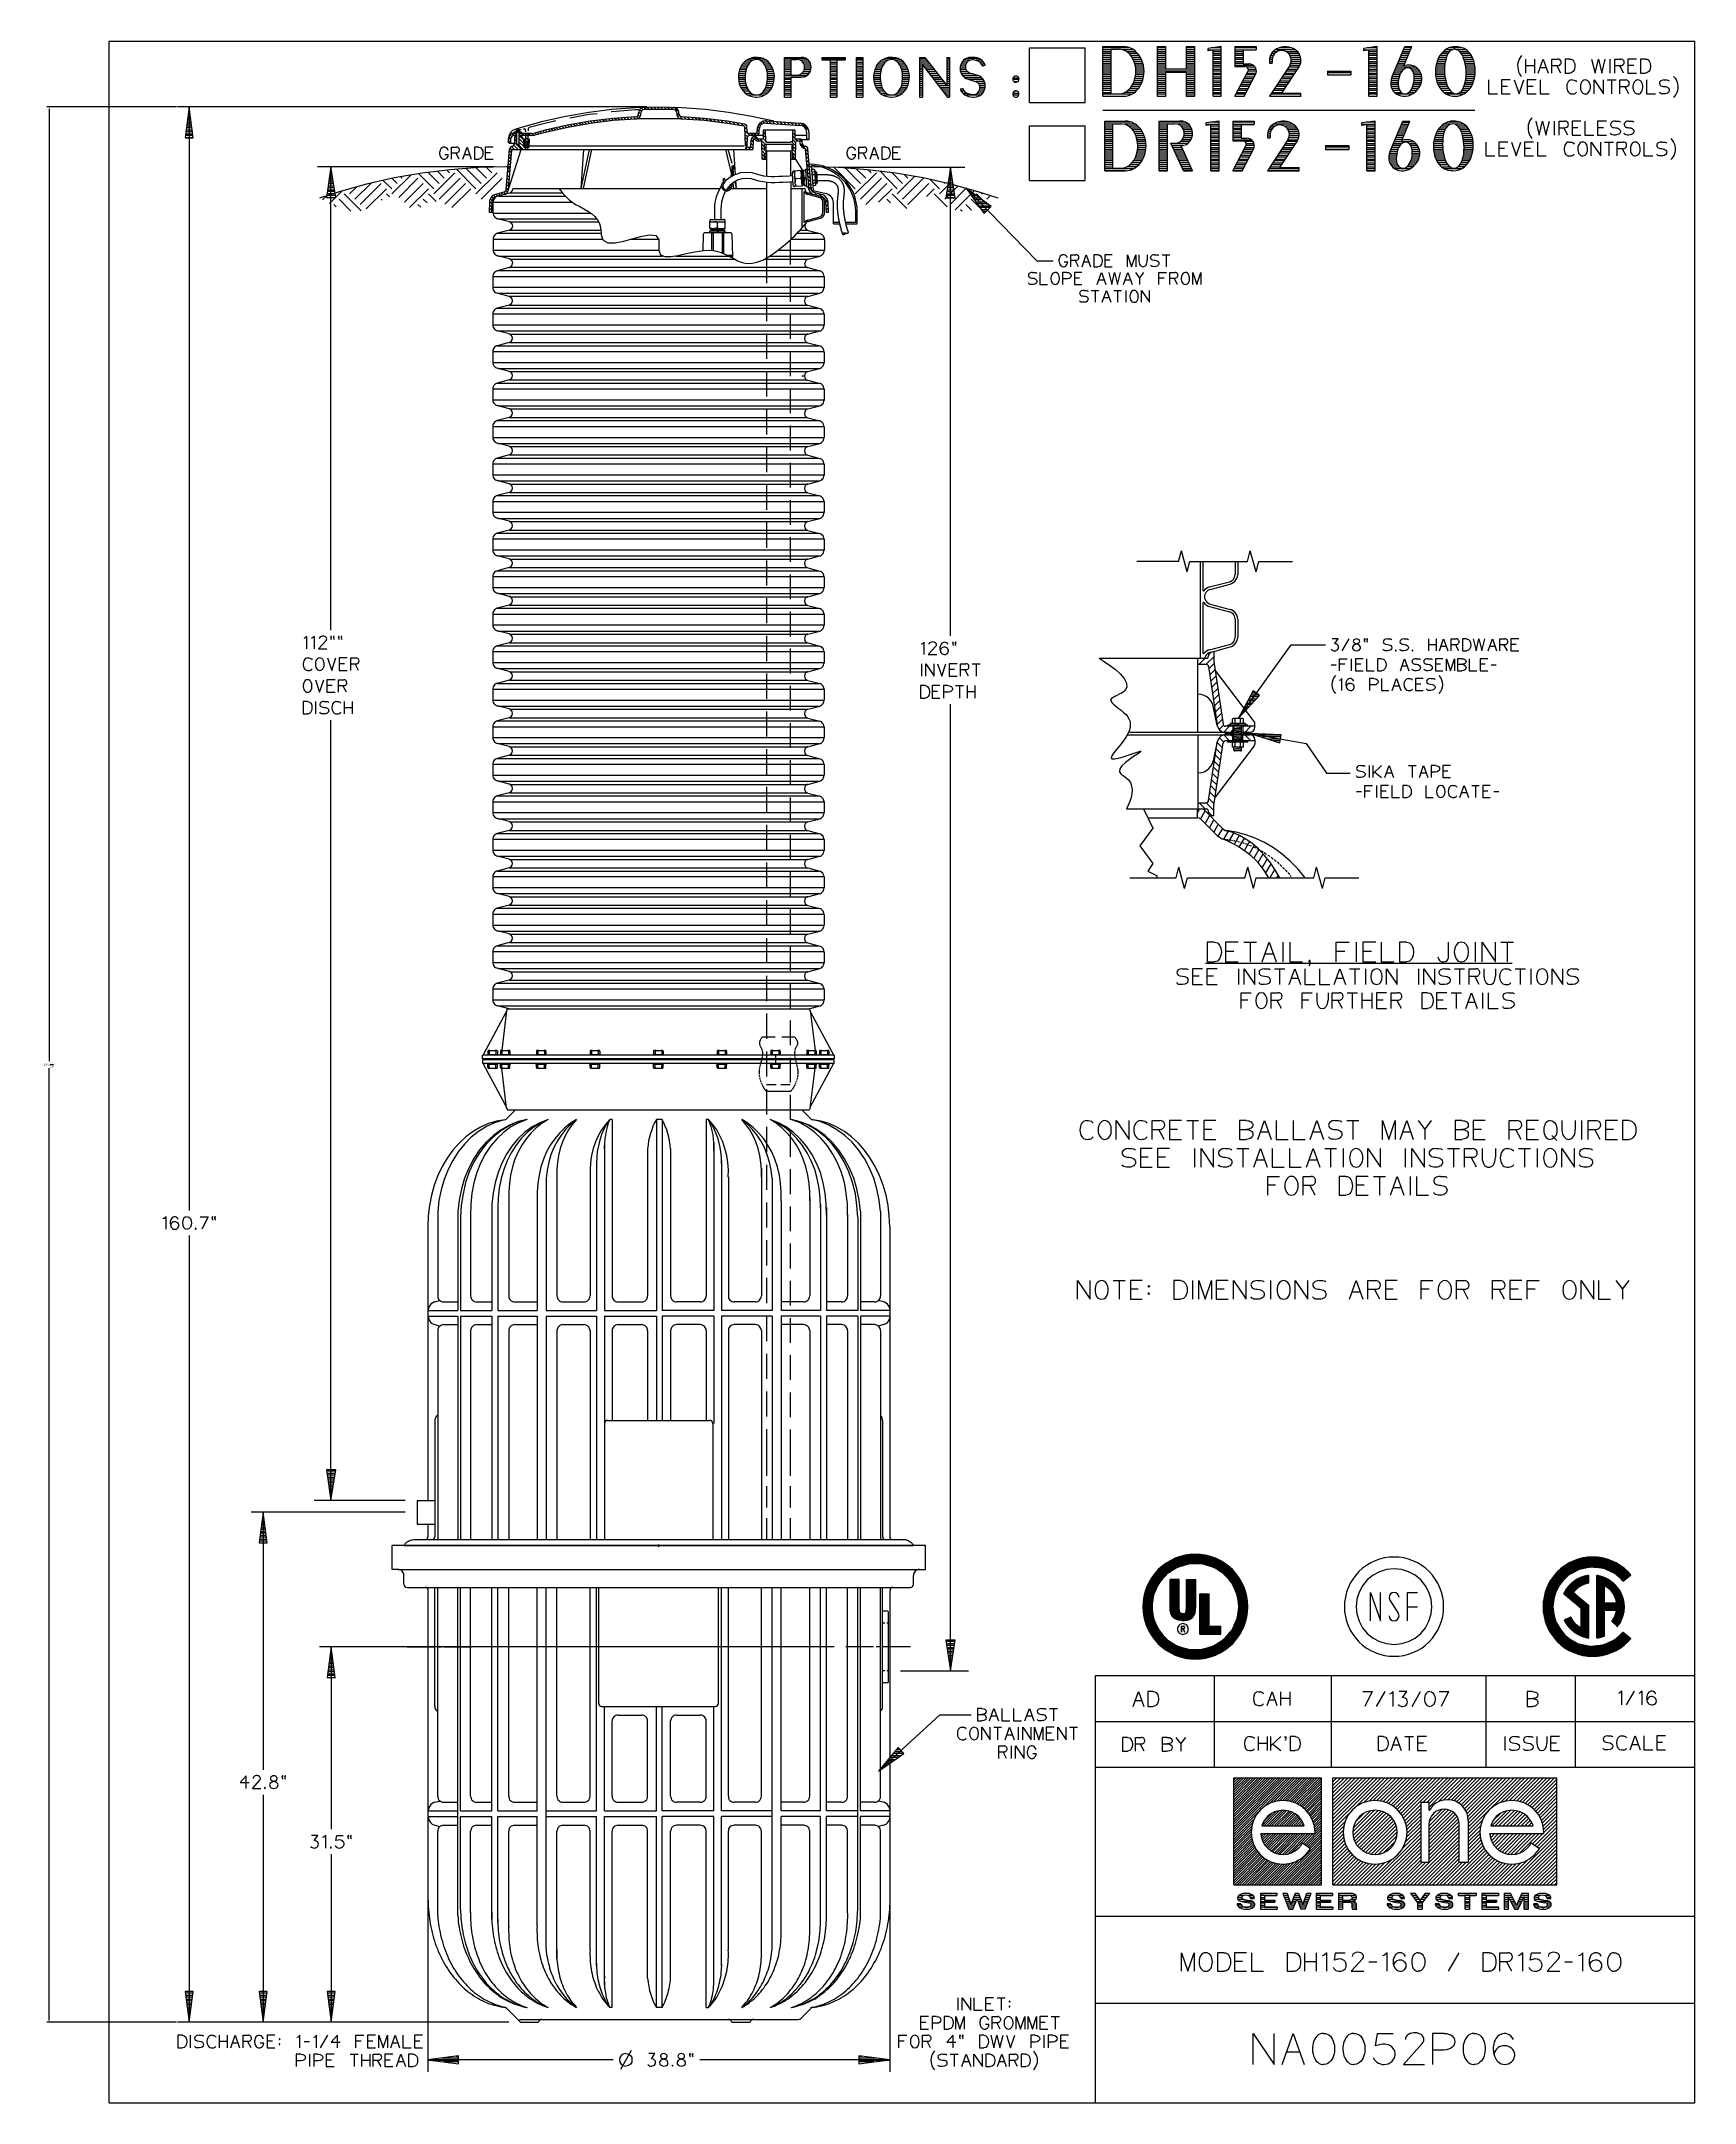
# Model space of a CAD drawing. Header units: inches. Extents: x -1698 to -1559, y -917 to -744.
import ezdxf

# ---------------------------------------------------------------- set-up
doc = ezdxf.new("R2010")
doc.units = ezdxf.units.IN
doc.layers.get('0').update_dxf_attribs({"linetype": 'CONTINUOUS'})
doc.layers.get('Defpoints').update_dxf_attribs({"linetype": 'CONTINUOUS'})
doc.layers.add('DH152', color=7, linetype='CONTINUOUS')
doc.dimstyles.new('ISO-25', dxfattribs={"dimtxt": 2.5, "dimasz": 2.5, "dimexe": 1.25, "dimexo": 0.625, "dimtad": 1, "dimdsep": 46, "dimlunit": 4, "dimtxsty": 'Standard', "dimcen": 2.5, "dimadec": 0, "dimazin": 0, "dimtfac": 1, "dimtmove": 0, "dimatfit": 3, "dimfxl": 1, "dimarcsym": 0})

# ---------------------------------------------------------------- blocks, each defined once
blk = doc.blocks.new('*D0')
at = {"color": 0, "linetype": 'ByBlock', "lineweight": -2}
for p, q in [((-1686.54, -749.41), (-1697.42, -749.41)), ((-1697.24, -749.59), (-1697.24, -829.46)), ((-1697.24, -909.93), (-1697.24, -830.06)), ((-1686.54, -910.11), (-1697.42, -910.11))]:
    blk.add_line(p, q, dxfattribs=at)
at = {"color": 0}
for points in [[(-1697.21, -749.59), (-1697.27, -749.59), (-1697.24, -749.41)], [(-1697.27, -909.93), (-1697.21, -909.93), (-1697.24, -910.11)]]:
    blk.add_solid(points, dxfattribs=at)
at = {"layer": 'Defpoints', "color": 0}
for p in [(-1697.24, -749.41), (-1686.48, -749.41), (-1686.48, -910.11)]:
    blk.add_point(p, dxfattribs=at)
at = {"color": 0, "linetype": 'ByBlock', "insert": (-1697.24, -829.76), "char_height": 0.18, "attachment_point": 5}
blk.add_mtext('\\A1;13\'-4{\\H1.000000x;\\S11/16;}"', dxfattribs=at)

msp = doc.modelspace()

# ---------------------------------------------------------------- linework, layer by layer
at = {"layer": 'DH152', "color": 7}
for points in [[(-1692.20639, -743.89502), (-1559.18107, -743.89502)], [(-1692.20639, -916.86178), (-1692.20639, -743.89502)], [(-1637.34445, -745.3302), (-1638.42761, -745.3302)], [(-1635.5437, -745.24897), (-1634.14913, -745.24897)], [(-1635.5437, -748.57968), (-1635.5437, -745.24897)], [(-1633.72941, -745.3302), (-1635.53016, -745.3302)], [(-1634.98858, -745.42498), (-1634.52824, -745.42498)], [(-1634.98858, -746.73831), (-1634.98858, -745.42498)], [(-1634.52824, -746.73831), (-1634.36576, -746.72477), (-1634.24391, -746.68415), (-1634.12205, -746.61645), (-1634.02728, -746.53522), (-1633.95958, -746.4269), (-1633.90542, -746.31858), (-1633.87834, -746.21027), (-1633.8648, -746.08841), (-1633.87834, -745.96656), (-1633.90542, -745.8447), (-1633.95958, -745.73639), (-1634.02728, -745.62807), (-1634.12205, -745.54683), (-1634.24391, -745.49268), (-1634.36576, -745.43852), (-1634.52824, -745.42498)], [(-1634.14913, -746.91432), (-1633.95958, -746.88724), (-1633.78357, -746.84662), (-1633.63463, -746.75185), (-1633.52632, -746.65707), (-1633.43154, -746.52168), (-1633.36384, -746.38628), (-1633.32322, -746.23735), (-1633.30968, -746.07487), (-1633.32322, -745.92594), (-1633.36384, -745.77701), (-1633.43154, -745.62807), (-1633.52632, -745.50622), (-1633.63463, -745.3979), (-1633.78357, -745.31666), (-1633.95958, -745.26251), (-1634.14913, -745.24897)], [(-1632.40254, -745.24897), (-1632.40254, -745.4656)], [(-1632.40254, -745.24897), (-1630.4664, -745.24897), (-1630.4664, -745.4656)], [(-1632.40254, -745.3302), (-1630.45286, -745.3302)], [(-1632.40254, -745.4656), (-1631.71203, -745.4656)], [(-1631.71203, -745.4656), (-1631.71203, -748.57968)], [(-1631.15691, -745.4656), (-1631.15691, -748.57968)], [(-1631.15691, -745.4656), (-1630.4664, -745.4656)], [(-1629.53217, -745.24897), (-1629.53217, -748.57968)], [(-1629.53217, -745.24897), (-1628.97705, -745.24897), (-1628.97705, -748.57968)], [(-1629.53217, -745.3302), (-1628.97705, -745.3302)], [(-1626.01191, -745.3302), (-1627.09507, -745.3302)], [(-1624.21116, -745.24897), (-1624.21116, -748.57968)], [(-1624.21116, -745.24897), (-1623.7779, -745.24897)], [(-1623.7102, -745.3302), (-1624.19762, -745.3302)], [(-1623.7779, -745.24897), (-1621.93653, -747.61837)], [(-1621.93653, -745.24897), (-1621.70636, -745.24897)], [(-1621.93653, -745.24897), (-1621.93653, -747.61837)], [(-1621.69282, -745.3302), (-1621.92299, -745.3302)], [(-1621.70636, -745.24897), (-1621.70636, -748.57968)], [(-1619.87853, -745.24897), (-1620.06808, -745.26251), (-1620.23055, -745.30312), (-1620.37949, -745.38436), (-1620.51488, -745.47914), (-1620.6232, -745.60099), (-1620.70444, -745.73639), (-1620.75859, -745.88532), (-1620.79921, -746.0478), (-1620.81275, -746.21027), (-1620.79921, -746.3592), (-1620.75859, -746.52168), (-1620.6909, -746.67061), (-1620.59612, -746.79247), (-1620.47426, -746.91432), (-1620.32533, -747.0091), (-1620.14932, -747.09033)], [(-1619.81083, -745.4656), (-1619.94622, -745.49268), (-1620.06808, -745.5333), (-1620.1764, -745.60099), (-1620.24409, -745.68223), (-1620.31179, -745.79055), (-1620.35241, -745.89886), (-1620.36595, -746.02072), (-1620.35241, -746.12903), (-1620.32533, -746.25089), (-1620.27117, -746.34566), (-1620.18994, -746.44044), (-1620.08162, -746.50814), (-1619.9733, -746.5623)], [(-1619.26925, -745.3302), (-1620.28471, -745.3302)], [(-1619.71605, -745.24897), (-1619.87853, -745.24897)], [(-1619.71605, -745.4656), (-1619.81083, -745.4656)], [(-1618.71413, -745.9124), (-1618.76829, -745.76347), (-1618.86307, -745.64161), (-1618.97138, -745.51976), (-1619.09324, -745.42498), (-1619.22863, -745.34374), (-1619.37757, -745.28958), (-1619.54004, -745.24897), (-1619.71605, -745.24897)], [(-1618.90369, -745.99364), (-1618.98492, -745.8447), (-1619.09324, -745.70931), (-1619.22863, -745.60099), (-1619.39111, -745.5333), (-1619.56712, -745.47914), (-1619.71605, -745.4656)], [(-1614.97724, -744.45014), (-1610.3332, -744.45014)], [(-1614.97724, -749.02648), (-1614.97724, -744.45014)], [(-1610.3332, -749.02648), (-1610.3332, -744.45014)], [(-1608.84386, -744.34182), (-1607.11081, -744.34182)], [(-1608.84386, -748.51198), (-1608.84386, -744.34182)], [(-1606.55569, -744.45014), (-1608.84386, -744.45014)], [(-1608.15334, -744.61261), (-1608.84386, -744.61261)], [(-1608.15334, -744.77508), (-1608.84386, -744.77508)], [(-1608.15334, -744.93756), (-1608.84386, -744.93756)], [(-1608.15334, -745.10003), (-1608.84386, -745.10003)], [(-1608.15334, -745.26251), (-1608.84386, -745.26251)], [(-1608.15334, -745.42498), (-1608.84386, -745.42498)], [(-1608.15334, -748.29535), (-1608.15334, -744.57199)], [(-1608.15334, -744.57199), (-1607.46283, -744.57199)], [(-1606.06827, -746.4269), (-1606.08181, -746.14257), (-1606.13596, -745.87178), (-1606.20366, -745.62807), (-1606.31198, -745.38436), (-1606.43383, -745.18127), (-1606.58277, -744.99172), (-1606.74524, -744.84278), (-1606.92125, -744.72093), (-1607.11081, -744.63969), (-1607.3139, -744.58553), (-1607.46283, -744.57199)], [(-1606.24428, -744.61261), (-1607.1785, -744.61261)], [(-1605.37775, -746.4269), (-1605.39129, -746.16965), (-1605.43191, -745.9124), (-1605.49961, -745.66869), (-1605.59438, -745.43852), (-1605.7027, -745.22189), (-1605.82456, -745.03233), (-1605.97349, -744.85632), (-1606.13596, -744.69385), (-1606.32552, -744.57199), (-1606.51507, -744.46368), (-1606.71816, -744.39598), (-1606.93479, -744.35536), (-1607.11081, -744.34182)], [(-1606.05473, -744.77508), (-1606.82648, -744.77508)], [(-1605.90579, -744.93756), (-1606.62338, -744.93756)], [(-1605.7704, -745.10003), (-1606.48799, -745.10003)], [(-1605.67562, -745.26251), (-1606.37967, -745.26251)], [(-1605.58084, -745.42498), (-1606.2849, -745.42498)], [(-1604.26752, -744.34182), (-1604.26752, -748.51198)], [(-1604.26752, -744.34182), (-1603.577, -744.34182), (-1603.577, -746.21027), (-1601.84395, -746.21027)], [(-1603.56346, -744.45014), (-1604.25398, -744.45014)], [(-1603.56346, -744.61261), (-1604.25398, -744.61261)], [(-1603.56346, -744.77508), (-1604.25398, -744.77508)], [(-1603.56346, -744.93756), (-1604.25398, -744.93756)], [(-1603.56346, -745.10003), (-1604.25398, -745.10003)], [(-1603.56346, -745.26251), (-1604.25398, -745.26251)], [(-1603.56346, -745.42498), (-1604.25398, -745.42498)], [(-1601.84395, -744.34182), (-1601.1399, -744.34182), (-1601.1399, -748.51198)], [(-1601.84395, -744.34182), (-1601.84395, -746.21027)], [(-1601.12636, -744.45014), (-1601.83041, -744.45014)], [(-1601.12636, -744.61261), (-1601.83041, -744.61261)], [(-1601.12636, -744.77508), (-1601.83041, -744.77508)], [(-1601.12636, -744.93756), (-1601.83041, -744.93756)], [(-1601.12636, -745.10003), (-1601.83041, -745.10003)], [(-1601.12636, -745.26251), (-1601.83041, -745.26251)], [(-1601.12636, -745.42498), (-1601.83041, -745.42498)], [(-1598.90588, -744.34182), (-1600.01612, -744.5043)], [(-1600.01612, -744.70739), (-1600.01612, -744.5043)], [(-1600.01612, -744.61261), (-1598.90588, -744.61261)], [(-1599.5964, -744.65323), (-1600.01612, -744.70739)], [(-1598.90588, -744.45014), (-1599.74533, -744.45014)], [(-1599.5964, -748.51198), (-1599.5964, -744.65323)], [(-1598.90588, -744.77508), (-1599.5964, -744.77508)], [(-1599.5964, -744.93756), (-1598.90588, -744.93756)], [(-1598.90588, -745.10003), (-1599.5964, -745.10003)], [(-1599.5964, -745.26251), (-1598.90588, -745.26251)], [(-1598.90588, -745.42498), (-1599.5964, -745.42498)], [(-1598.90588, -748.51198), (-1598.90588, -744.34182)], [(-1597.76857, -744.34182), (-1597.76857, -746.00718)], [(-1597.76857, -744.34182), (-1595.96782, -744.34182)], [(-1595.96782, -744.45014), (-1597.75503, -744.45014)], [(-1597.75503, -744.61261), (-1595.96782, -744.61261)], [(-1597.06452, -744.77508), (-1597.75503, -744.77508)], [(-1597.75503, -744.93756), (-1597.06452, -744.93756)], [(-1597.06452, -745.10003), (-1597.75503, -745.10003)], [(-1597.75503, -745.26251), (-1597.06452, -745.26251)], [(-1597.06452, -745.42498), (-1597.75503, -745.42498)], [(-1597.07806, -744.62615), (-1597.07806, -745.79055)], [(-1597.07806, -744.62615), (-1595.96782, -744.62615)], [(-1595.96782, -744.34182), (-1595.96782, -744.62615)], [(-1593.20577, -744.39598), (-1593.43594, -744.35536), (-1593.66611, -744.3689), (-1593.88274, -744.39598), (-1594.08583, -744.46368), (-1594.27538, -744.54491), (-1594.4514, -744.66677), (-1594.60033, -744.80216), (-1594.70865, -744.96464), (-1594.78988, -745.14065), (-1594.84404, -745.3302), (-1594.85758, -745.4656)], [(-1594.85758, -745.4656), (-1594.85758, -745.73639)], [(-1594.62741, -745.42498), (-1594.84404, -745.42498)], [(-1594.60033, -745.26251), (-1594.8305, -745.26251)], [(-1594.53263, -745.10003), (-1594.78988, -745.10003)], [(-1594.42432, -744.93756), (-1594.70865, -744.93756)], [(-1593.59841, -744.70739), (-1593.74735, -744.68031), (-1593.88274, -744.68031), (-1594.01813, -744.69385), (-1594.15353, -744.73447), (-1594.27538, -744.80216), (-1594.3837, -744.89694), (-1594.46494, -744.99172), (-1594.54617, -745.11357), (-1594.60033, -745.24897), (-1594.62741, -745.38436), (-1594.62741, -745.49268)], [(-1594.22123, -744.77508), (-1594.55971, -744.77508)], [(-1592.69127, -744.61261), (-1594.3837, -744.61261)], [(-1592.98914, -744.45014), (-1594.08583, -744.45014)], [(-1593.15161, -745.92594), (-1593.08391, -745.76347), (-1593.04329, -745.61453), (-1593.02975, -745.45206), (-1593.05683, -745.28958), (-1593.11099, -745.14065), (-1593.19223, -745.00526), (-1593.287, -744.8834), (-1593.4224, -744.78862), (-1593.57133, -744.72093), (-1593.59841, -744.70739)], [(-1592.50171, -744.77508), (-1593.4224, -744.77508)], [(-1592.36632, -744.93756), (-1593.23285, -744.93756)], [(-1592.37986, -745.99364), (-1592.28508, -745.8447), (-1592.23092, -745.69577), (-1592.21739, -745.5333), (-1592.21739, -745.38436), (-1592.24446, -745.22189), (-1592.29862, -745.08649), (-1592.36632, -744.93756), (-1592.4611, -744.8157), (-1592.58295, -744.69385), (-1592.71835, -744.58553), (-1592.88082, -744.5043), (-1593.05683, -744.4366), (-1593.20577, -744.39598)], [(-1592.28508, -745.10003), (-1593.12453, -745.10003)], [(-1592.23092, -745.26251), (-1593.05683, -745.26251)], [(-1592.20385, -745.42498), (-1593.04329, -745.42498)], [(-1585.82675, -744.34182), (-1586.93699, -744.5043)], [(-1586.93699, -744.70739), (-1586.93699, -744.5043)], [(-1586.51727, -744.65323), (-1586.93699, -744.70739)], [(-1586.92345, -744.61261), (-1585.82675, -744.61261)], [(-1585.82675, -744.45014), (-1586.65266, -744.45014)], [(-1586.51727, -748.51198), (-1586.51727, -744.65323)], [(-1585.82675, -744.77508), (-1586.51727, -744.77508)], [(-1586.51727, -744.93756), (-1585.82675, -744.93756)], [(-1585.82675, -745.10003), (-1586.51727, -745.10003)], [(-1586.51727, -745.26251), (-1585.82675, -745.26251)], [(-1585.82675, -745.42498), (-1586.51727, -745.42498)], [(-1585.82675, -748.51198), (-1585.82675, -744.34182)], [(-1584.56758, -746.86016), (-1583.5115, -744.34182)], [(-1583.36257, -745.42498), (-1583.97185, -745.42498)], [(-1583.29487, -745.26251), (-1583.90415, -745.26251)], [(-1583.22718, -745.10003), (-1583.83645, -745.10003)], [(-1583.15948, -744.93756), (-1583.76875, -744.93756)], [(-1583.09178, -744.77508), (-1583.70106, -744.77508)], [(-1583.02408, -744.61261), (-1583.63336, -744.61261)], [(-1583.59274, -745.96656), (-1582.91577, -744.34182)], [(-1582.95639, -744.45014), (-1583.56566, -744.45014)], [(-1583.5115, -744.34182), (-1582.91577, -744.34182)], [(-1580.07248, -745.42498), (-1580.72237, -745.42498)], [(-1580.03186, -745.26251), (-1580.65468, -745.26251)], [(-1579.96416, -745.10003), (-1580.5599, -745.10003)], [(-1579.88293, -744.93756), (-1580.45158, -744.93756)], [(-1579.76107, -744.77508), (-1580.30265, -744.77508)], [(-1579.5309, -744.61261), (-1580.1131, -744.61261)], [(-1578.66437, -744.45014), (-1579.80169, -744.45014)], [(-1578.3665, -744.61261), (-1579.12472, -744.61261)], [(-1578.17695, -744.77508), (-1578.881, -744.77508)], [(-1578.02802, -744.93756), (-1578.74561, -744.93756)], [(-1577.9197, -745.10003), (-1578.66437, -745.10003)], [(-1577.83847, -745.26251), (-1578.58314, -745.26251)], [(-1577.77077, -745.42498), (-1578.52898, -745.42498)], [(-1573.70893, -745.10003), (-1573.81724, -745.24897), (-1573.91202, -745.3979), (-1573.97972, -745.56037), (-1574.02033, -745.73639), (-1574.04741, -745.92594), (-1574.03387, -746.10195), (-1574.00679, -746.27797), (-1573.96618, -746.45398), (-1573.88494, -746.61645), (-1573.79016, -746.76539), (-1573.70893, -746.86016)], [(-1573.38398, -745.3979), (-1573.38398, -746.5623)], [(-1572.63931, -745.3979), (-1572.63931, -746.5623)], [(-1572.31436, -746.5623), (-1571.89464, -745.3979), (-1571.47491, -746.5623)], [(-1571.16351, -746.5623), (-1571.16351, -745.3979), (-1570.66254, -745.3979)], [(-1570.37822, -745.66869), (-1570.39176, -745.57391), (-1570.43237, -745.50622), (-1570.50007, -745.43852), (-1570.58131, -745.41144), (-1570.66254, -745.3979)], [(-1569.66062, -745.3979), (-1570.06681, -745.3979), (-1570.06681, -746.5623), (-1569.66062, -746.5623)], [(-1569.66062, -745.3979), (-1569.53877, -745.41144), (-1569.43045, -745.4656), (-1569.34922, -745.56037), (-1569.29506, -745.66869), (-1569.25444, -745.79055), (-1569.2409, -745.92594), (-1569.2409, -746.06133), (-1569.26798, -746.19673), (-1569.3086, -746.31858), (-1569.37629, -746.4269), (-1569.45753, -746.4946), (-1569.55231, -746.54876), (-1569.66062, -746.5623)], [(-1567.8328, -745.3979), (-1567.54847, -746.5623), (-1567.26414, -745.3979), (-1566.97981, -746.5623), (-1566.70902, -745.3979)], [(-1566.30283, -745.3979), (-1566.30283, -746.5623)], [(-1565.89665, -746.5623), (-1565.89665, -745.3979), (-1565.39569, -745.3979)], [(-1565.09782, -745.66869), (-1565.11136, -745.57391), (-1565.16552, -745.50622), (-1565.23322, -745.43852), (-1565.31445, -745.41144), (-1565.39569, -745.3979)], [(-1564.05528, -745.3979), (-1564.79995, -745.3979), (-1564.79995, -746.5623), (-1564.05528, -746.5623)], [(-1563.31061, -745.3979), (-1563.73033, -745.3979), (-1563.73033, -746.5623), (-1563.31061, -746.5623)], [(-1563.31061, -745.3979), (-1563.18876, -745.41144), (-1563.09398, -745.4656), (-1563.01274, -745.56037), (-1562.94505, -745.66869), (-1562.91797, -745.79055), (-1562.89089, -745.92594), (-1562.89089, -746.06133), (-1562.91797, -746.19673), (-1562.95859, -746.31858), (-1563.02628, -746.4269), (-1563.10752, -746.4946), (-1563.21583, -746.54876), (-1563.31061, -746.5623)], [(-1559.18107, -916.86178), (-1559.18107, -743.89502)], [(-1638.83379, -746.79247), (-1639.38891, -746.79247)], [(-1638.83379, -746.95494), (-1639.38891, -746.95494)], [(-1638.82025, -747.11741), (-1639.37537, -747.11741)], [(-1638.82025, -746.62999), (-1639.36183, -746.62999)], [(-1638.79317, -746.46752), (-1639.34829, -746.46752)], [(-1638.75255, -746.30505), (-1639.30767, -746.30505)], [(-1638.71193, -746.14257), (-1639.23997, -746.14257)], [(-1638.64424, -745.9801), (-1639.15874, -745.9801)], [(-1638.563, -745.81762), (-1639.05042, -745.81762)], [(-1638.41407, -745.65515), (-1638.91503, -745.65515)], [(-1638.21097, -745.49268), (-1638.72547, -745.49268)], [(-1637.04658, -745.49268), (-1637.58816, -745.49268)], [(-1636.85703, -745.65515), (-1637.35799, -745.65515)], [(-1636.72163, -745.81762), (-1637.23613, -745.81762)], [(-1636.61332, -745.9801), (-1637.14136, -745.9801)], [(-1636.54562, -746.14257), (-1637.07366, -746.14257)], [(-1636.47792, -746.30505), (-1637.0195, -746.30505)], [(-1636.4373, -746.46752), (-1636.99242, -746.46752)], [(-1636.39668, -746.62999), (-1636.96534, -746.62999)], [(-1636.39668, -747.11741), (-1636.96534, -747.11741)], [(-1636.39668, -746.79247), (-1636.9518, -746.79247)], [(-1636.39668, -746.95494), (-1636.9518, -746.95494)], [(-1634.97504, -745.49268), (-1635.53016, -745.49268)], [(-1634.97504, -745.65515), (-1635.53016, -745.65515)], [(-1634.97504, -745.81762), (-1635.53016, -745.81762)], [(-1634.97504, -745.9801), (-1635.53016, -745.9801)], [(-1634.97504, -746.14257), (-1635.53016, -746.14257)], [(-1634.97504, -746.30505), (-1635.53016, -746.30505)], [(-1634.97504, -746.46752), (-1635.53016, -746.46752)], [(-1635.53016, -746.62999), (-1634.97504, -746.62999)], [(-1633.70233, -746.79247), (-1635.53016, -746.79247)], [(-1635.53016, -746.95494), (-1634.97504, -746.95494)], [(-1634.97504, -747.11741), (-1635.53016, -747.11741)], [(-1634.98858, -746.73831), (-1634.52824, -746.73831)], [(-1634.98858, -746.91432), (-1634.14913, -746.91432)], [(-1634.98858, -748.57968), (-1634.98858, -746.91432)], [(-1633.51278, -745.49268), (-1634.20329, -745.49268)], [(-1633.49924, -746.62999), (-1634.16267, -746.62999)], [(-1633.40446, -745.65515), (-1634.0002, -745.65515)], [(-1633.39092, -746.46752), (-1633.98666, -746.46752)], [(-1633.33676, -745.81762), (-1633.90542, -745.81762)], [(-1633.33676, -746.30505), (-1633.89188, -746.30505)], [(-1633.30968, -745.9801), (-1633.8648, -745.9801)], [(-1633.30968, -746.14257), (-1633.8648, -746.14257)], [(-1631.14337, -745.49268), (-1631.69849, -745.49268)], [(-1631.69849, -745.65515), (-1631.14337, -745.65515)], [(-1631.14337, -745.81762), (-1631.69849, -745.81762)], [(-1631.69849, -745.9801), (-1631.14337, -745.9801)], [(-1631.14337, -746.14257), (-1631.69849, -746.14257)], [(-1631.69849, -746.30505), (-1631.14337, -746.30505)], [(-1631.14337, -746.46752), (-1631.69849, -746.46752)], [(-1631.69849, -746.62999), (-1631.14337, -746.62999)], [(-1631.14337, -746.79247), (-1631.69849, -746.79247)], [(-1631.69849, -746.95494), (-1631.14337, -746.95494)], [(-1631.14337, -747.11741), (-1631.69849, -747.11741)], [(-1628.97705, -745.49268), (-1629.53217, -745.49268)], [(-1629.53217, -745.65515), (-1628.97705, -745.65515)], [(-1628.97705, -745.81762), (-1629.53217, -745.81762)], [(-1629.53217, -745.9801), (-1628.97705, -745.9801)], [(-1628.97705, -746.14257), (-1629.53217, -746.14257)], [(-1629.53217, -746.30505), (-1628.97705, -746.30505)], [(-1628.97705, -746.46752), (-1629.53217, -746.46752)], [(-1629.53217, -746.62999), (-1628.97705, -746.62999)], [(-1628.97705, -746.79247), (-1629.53217, -746.79247)], [(-1629.53217, -746.95494), (-1628.97705, -746.95494)], [(-1628.97705, -747.11741), (-1629.53217, -747.11741)], [(-1627.50125, -746.79247), (-1628.05637, -746.79247)], [(-1627.50125, -746.95494), (-1628.05637, -746.95494)], [(-1627.48771, -747.11741), (-1628.04283, -747.11741)], [(-1627.48771, -746.62999), (-1628.02929, -746.62999)], [(-1627.46063, -746.46752), (-1628.01575, -746.46752)], [(-1627.42001, -746.30505), (-1627.97513, -746.30505)], [(-1627.3794, -746.14257), (-1627.90743, -746.14257)], [(-1627.3117, -745.9801), (-1627.8262, -745.9801)], [(-1627.23046, -745.81762), (-1627.71788, -745.81762)], [(-1627.08153, -745.65515), (-1627.58249, -745.65515)], [(-1626.87844, -745.49268), (-1627.39293, -745.49268)], [(-1625.71404, -745.49268), (-1626.25562, -745.49268)], [(-1625.53803, -745.65515), (-1626.02545, -745.65515)], [(-1625.40263, -745.81762), (-1625.90359, -745.81762)], [(-1625.29432, -745.9801), (-1625.80882, -745.9801)], [(-1625.21308, -746.14257), (-1625.74112, -746.14257)], [(-1625.15892, -746.30505), (-1625.7005, -746.30505)], [(-1625.1183, -746.46752), (-1625.67342, -746.46752)], [(-1625.07769, -747.11741), (-1625.64634, -747.11741)], [(-1625.09122, -746.62999), (-1625.6328, -746.62999)], [(-1625.07769, -746.79247), (-1625.6328, -746.79247)], [(-1625.06415, -746.95494), (-1625.6328, -746.95494)], [(-1623.58834, -745.49268), (-1624.19762, -745.49268)], [(-1623.45295, -745.65515), (-1624.19762, -745.65515)], [(-1623.33109, -745.81762), (-1624.19762, -745.81762)], [(-1623.98099, -745.9801), (-1624.19762, -745.9801)], [(-1623.98099, -746.14257), (-1624.19762, -746.14257)], [(-1623.98099, -746.30505), (-1624.19762, -746.30505)], [(-1623.98099, -746.46752), (-1624.19762, -746.46752)], [(-1623.98099, -746.62999), (-1624.19762, -746.62999)], [(-1623.98099, -746.79247), (-1624.19762, -746.79247)], [(-1623.98099, -746.95494), (-1624.19762, -746.95494)], [(-1623.98099, -747.11741), (-1624.19762, -747.11741)], [(-1623.98099, -745.88532), (-1621.88237, -748.57968)], [(-1623.98099, -745.88532), (-1623.98099, -748.57968)], [(-1623.20924, -745.9801), (-1623.91329, -745.9801)], [(-1623.07384, -746.14257), (-1623.79144, -746.14257)], [(-1622.95199, -746.30505), (-1623.65604, -746.30505)], [(-1622.83013, -746.46752), (-1623.53419, -746.46752)], [(-1622.69474, -746.62999), (-1623.39879, -746.62999)], [(-1622.57288, -746.79247), (-1623.27694, -746.79247)], [(-1622.45103, -746.95494), (-1623.15508, -746.95494)], [(-1622.31563, -747.11741), (-1623.01969, -747.11741)], [(-1621.69282, -745.49268), (-1621.92299, -745.49268)], [(-1621.69282, -745.65515), (-1621.92299, -745.65515)], [(-1621.69282, -745.81762), (-1621.92299, -745.81762)], [(-1621.69282, -745.9801), (-1621.92299, -745.9801)], [(-1621.69282, -746.14257), (-1621.92299, -746.14257)], [(-1621.69282, -746.30505), (-1621.92299, -746.30505)], [(-1621.69282, -746.46752), (-1621.92299, -746.46752)], [(-1621.69282, -746.62999), (-1621.92299, -746.62999)], [(-1621.69282, -746.79247), (-1621.92299, -746.79247)], [(-1621.69282, -746.95494), (-1621.92299, -746.95494)], [(-1621.69282, -747.11741), (-1621.92299, -747.11741)], [(-1620.35241, -746.14257), (-1620.79921, -746.14257)], [(-1620.28471, -746.30505), (-1620.79921, -746.30505)], [(-1620.35241, -745.9801), (-1620.78567, -745.9801)], [(-1620.13578, -746.46752), (-1620.75859, -746.46752)], [(-1620.32533, -745.81762), (-1620.73151, -745.81762)], [(-1619.71605, -746.62999), (-1620.6909, -746.62999)], [(-1620.23055, -745.65515), (-1620.65028, -745.65515)], [(-1619.22863, -746.79247), (-1620.58258, -746.79247)], [(-1619.98684, -745.49268), (-1620.51488, -745.49268)], [(-1618.98492, -746.95494), (-1620.40657, -746.95494)], [(-1620.14932, -747.09033), (-1619.54004, -747.26635)], [(-1618.84953, -747.11741), (-1620.01392, -747.11741)], [(-1619.9733, -746.5623), (-1619.36403, -746.73831)], [(-1619.64836, -748.57968), (-1619.44526, -748.56614), (-1619.28279, -748.51198), (-1619.13386, -748.44428), (-1618.99846, -748.33597), (-1618.89015, -748.21411), (-1618.80891, -748.07872), (-1618.75475, -747.94332), (-1618.71413, -747.78085), (-1618.70059, -747.63191), (-1618.71413, -747.46944), (-1618.75475, -747.32051), (-1618.82245, -747.17157), (-1618.91722, -747.03618), (-1619.03908, -746.91432), (-1619.18801, -746.81955), (-1619.36403, -746.73831)], [(-1618.99846, -745.49268), (-1619.49942, -745.49268)], [(-1618.83599, -745.65515), (-1619.1474, -745.65515)], [(-1618.74121, -745.81762), (-1618.98492, -745.81762)], [(-1618.87661, -745.9801), (-1618.91722, -745.9801)], [(-1618.71413, -745.9124), (-1618.90369, -745.99364)], [(-1615.87084, -747.11741), (-1616.38534, -747.11741)], [(-1616.3718, -746.95494), (-1615.89792, -746.95494)], [(-1608.15334, -745.58745), (-1608.84386, -745.58745)], [(-1608.15334, -745.74993), (-1608.84386, -745.74993)], [(-1608.15334, -745.9124), (-1608.84386, -745.9124)], [(-1608.15334, -746.07487), (-1608.84386, -746.07487)], [(-1608.15334, -746.23735), (-1608.84386, -746.23735)], [(-1608.15334, -746.39982), (-1608.84386, -746.39982)], [(-1608.15334, -746.5623), (-1608.84386, -746.5623)], [(-1608.15334, -746.72477), (-1608.84386, -746.72477)], [(-1608.15334, -746.88724), (-1608.84386, -746.88724)], [(-1608.15334, -747.04972), (-1608.84386, -747.04972)], [(-1608.15334, -747.21219), (-1608.84386, -747.21219)], [(-1607.46283, -748.29535), (-1607.2462, -748.26827), (-1607.04311, -748.21411), (-1606.86709, -748.1058), (-1606.69108, -747.9704), (-1606.52861, -747.80793), (-1606.39321, -747.61837), (-1606.27136, -747.40174), (-1606.17658, -747.15803), (-1606.12242, -746.90078), (-1606.08181, -746.61645), (-1606.06827, -746.4269)], [(-1607.11081, -748.51198), (-1606.89417, -748.49844), (-1606.67754, -748.44428), (-1606.47445, -748.37658), (-1606.2849, -748.26827), (-1606.10888, -748.13287), (-1605.94641, -747.9704), (-1605.79748, -747.79439), (-1605.67562, -747.5913), (-1605.56731, -747.37466), (-1605.48607, -747.14449), (-1605.41837, -746.90078), (-1605.39129, -746.64353), (-1605.37775, -746.4269)], [(-1605.52669, -745.58745), (-1606.2172, -745.58745)], [(-1605.51315, -747.21219), (-1606.20366, -747.21219)], [(-1605.48607, -745.74993), (-1606.16304, -745.74993)], [(-1605.45899, -747.04972), (-1606.16304, -747.04972)], [(-1605.43191, -745.9124), (-1606.12242, -745.9124)], [(-1605.41837, -746.88724), (-1606.10888, -746.88724)], [(-1605.40483, -746.07487), (-1606.09534, -746.07487)], [(-1605.40483, -746.72477), (-1606.09534, -746.72477)], [(-1605.39129, -746.23735), (-1606.08181, -746.23735)], [(-1605.39129, -746.39982), (-1606.08181, -746.39982)], [(-1605.37775, -746.5623), (-1606.06827, -746.5623)], [(-1603.56346, -745.58745), (-1604.25398, -745.58745)], [(-1603.56346, -745.74993), (-1604.25398, -745.74993)], [(-1603.56346, -745.9124), (-1604.25398, -745.9124)], [(-1603.56346, -746.07487), (-1604.25398, -746.07487)], [(-1601.12636, -746.23735), (-1604.25398, -746.23735)], [(-1601.12636, -746.39982), (-1604.25398, -746.39982)], [(-1603.56346, -746.5623), (-1604.25398, -746.5623)], [(-1603.56346, -746.72477), (-1604.25398, -746.72477)], [(-1603.56346, -746.88724), (-1604.25398, -746.88724)], [(-1603.56346, -747.04972), (-1604.25398, -747.04972)], [(-1603.56346, -747.21219), (-1604.25398, -747.21219)], [(-1603.577, -746.4946), (-1603.577, -748.51198)], [(-1603.577, -746.4946), (-1601.84395, -746.4946)], [(-1601.84395, -746.4946), (-1601.84395, -748.51198)], [(-1601.12636, -745.58745), (-1601.83041, -745.58745)], [(-1601.12636, -745.74993), (-1601.83041, -745.74993)], [(-1601.12636, -745.9124), (-1601.83041, -745.9124)], [(-1601.12636, -746.07487), (-1601.83041, -746.07487)], [(-1601.12636, -746.5623), (-1601.83041, -746.5623)], [(-1601.12636, -746.72477), (-1601.83041, -746.72477)], [(-1601.12636, -746.88724), (-1601.83041, -746.88724)], [(-1601.12636, -747.04972), (-1601.83041, -747.04972)], [(-1601.12636, -747.21219), (-1601.83041, -747.21219)], [(-1599.5964, -745.58745), (-1598.90588, -745.58745)], [(-1598.90588, -745.74993), (-1599.5964, -745.74993)], [(-1599.5964, -745.9124), (-1598.90588, -745.9124)], [(-1598.90588, -746.07487), (-1599.5964, -746.07487)], [(-1599.5964, -746.23735), (-1598.90588, -746.23735)], [(-1598.90588, -746.39982), (-1599.5964, -746.39982)], [(-1599.5964, -746.5623), (-1598.90588, -746.5623)], [(-1598.90588, -746.72477), (-1599.5964, -746.72477)], [(-1599.5964, -746.88724), (-1598.90588, -746.88724)], [(-1598.90588, -747.04972), (-1599.5964, -747.04972)], [(-1599.5964, -747.21219), (-1598.90588, -747.21219)], [(-1597.76857, -746.00718), (-1596.91558, -746.00718)], [(-1597.76857, -748.51198), (-1596.67187, -746.4269)], [(-1597.75503, -745.58745), (-1597.06452, -745.58745)], [(-1597.06452, -745.74993), (-1597.75503, -745.74993)], [(-1597.75503, -745.9124), (-1596.21153, -745.9124)], [(-1597.07806, -745.79055), (-1596.59063, -745.79055)], [(-1597.07806, -747.21219), (-1596.29277, -747.21219)], [(-1596.21153, -747.04972), (-1596.99682, -747.04972)], [(-1596.98328, -748.51198), (-1596.03552, -746.69769)], [(-1596.67187, -746.4269), (-1596.63125, -746.33212), (-1596.64479, -746.22381), (-1596.68541, -746.14257), (-1596.73957, -746.07487), (-1596.83435, -746.02072), (-1596.91558, -746.00718)], [(-1596.90204, -746.88724), (-1596.13029, -746.88724)], [(-1596.04906, -746.72477), (-1596.82081, -746.72477)], [(-1596.73957, -746.5623), (-1595.96782, -746.5623)], [(-1596.0626, -746.07487), (-1596.72603, -746.07487)], [(-1595.96782, -746.39982), (-1596.65833, -746.39982)], [(-1596.63125, -746.23735), (-1595.9949, -746.23735)], [(-1596.03552, -746.69769), (-1595.98136, -746.5623), (-1595.95428, -746.4269), (-1595.96782, -746.29151), (-1596.00844, -746.15611), (-1596.08967, -746.0478), (-1596.17091, -745.93948), (-1596.29277, -745.87178), (-1596.41462, -745.81762), (-1596.56356, -745.79055), (-1596.59063, -745.79055)], [(-1594.85758, -745.73639), (-1594.62741, -745.73639)], [(-1593.15161, -745.92594), (-1594.85758, -748.51198)], [(-1594.84404, -745.58745), (-1594.62741, -745.58745)], [(-1594.62741, -745.49268), (-1594.62741, -745.73639)], [(-1594.0046, -747.21219), (-1593.16515, -747.21219)], [(-1593.07037, -747.04972), (-1593.89628, -747.04972)], [(-1592.37986, -745.99364), (-1593.84212, -748.24119)], [(-1593.78796, -746.88724), (-1592.96206, -746.88724)], [(-1592.85374, -746.72477), (-1593.69319, -746.72477)], [(-1593.58487, -746.5623), (-1592.74542, -746.5623)], [(-1592.63711, -746.39982), (-1593.47656, -746.39982)], [(-1593.36824, -746.23735), (-1592.52879, -746.23735)], [(-1592.42048, -746.07487), (-1593.25992, -746.07487)], [(-1593.15161, -745.9124), (-1592.3257, -745.9124)], [(-1592.258, -745.74993), (-1593.07037, -745.74993)], [(-1592.21739, -745.58745), (-1593.02975, -745.58745)], [(-1589.99691, -746.39982), (-1588.03369, -746.39982)], [(-1589.99691, -746.39982), (-1589.99691, -746.71123)], [(-1589.99691, -746.71123), (-1588.03369, -746.71123)], [(-1588.03369, -746.54876), (-1589.98337, -746.54876)], [(-1589.98337, -746.71123), (-1588.03369, -746.71123)], [(-1588.03369, -746.39982), (-1588.03369, -746.71123)], [(-1586.51727, -745.58745), (-1585.82675, -745.58745)], [(-1585.82675, -745.74993), (-1586.51727, -745.74993)], [(-1586.51727, -745.9124), (-1585.82675, -745.9124)], [(-1585.82675, -746.07487), (-1586.51727, -746.07487)], [(-1586.51727, -746.23735), (-1585.82675, -746.23735)], [(-1585.82675, -746.39982), (-1586.51727, -746.39982)], [(-1586.51727, -746.5623), (-1585.82675, -746.5623)], [(-1585.82675, -746.72477), (-1586.51727, -746.72477)], [(-1586.51727, -746.88724), (-1585.82675, -746.88724)], [(-1585.82675, -747.04972), (-1586.51727, -747.04972)], [(-1586.51727, -747.21219), (-1585.82675, -747.21219)], [(-1584.56758, -746.86016), (-1584.64882, -747.10387), (-1584.68944, -747.33405), (-1584.68944, -747.55068), (-1584.64882, -747.74023), (-1584.56758, -747.92978), (-1584.47281, -748.09226), (-1584.33741, -748.22765), (-1584.18848, -748.33597), (-1584.01246, -748.43074), (-1583.83645, -748.4849), (-1583.63336, -748.51198), (-1583.43027, -748.51198), (-1583.21364, -748.47136), (-1582.997, -748.39012), (-1582.79391, -748.28181), (-1582.59082, -748.11933)], [(-1584.03954, -747.21219), (-1584.6759, -747.21219)], [(-1584.01246, -747.04972), (-1584.63528, -747.04972)], [(-1583.97185, -746.88724), (-1584.58112, -746.88724)], [(-1583.91769, -746.72477), (-1584.51343, -746.72477)], [(-1583.84999, -746.5623), (-1584.44573, -746.5623)], [(-1583.75521, -746.39982), (-1584.37803, -746.39982)], [(-1583.59274, -746.23735), (-1584.31033, -746.23735)], [(-1582.57728, -746.07487), (-1584.24264, -746.07487)], [(-1583.56566, -745.9124), (-1584.17494, -745.9124)], [(-1583.49796, -745.74993), (-1584.10724, -745.74993)], [(-1583.43027, -745.58745), (-1584.03954, -745.58745)], [(-1582.59082, -748.11933), (-1582.40127, -747.92978), (-1582.26587, -747.72669), (-1582.1711, -747.5236), (-1582.1034, -747.32051), (-1582.07632, -747.10387), (-1582.08986, -746.90078), (-1582.11694, -746.71123), (-1582.18464, -746.52168), (-1582.27941, -746.3592), (-1582.40127, -746.21027), (-1582.5502, -746.08841), (-1582.72621, -745.99364), (-1582.91577, -745.93948), (-1583.11886, -745.9124), (-1583.34903, -745.9124), (-1583.59274, -745.96656)], [(-1583.01054, -745.9124), (-1583.33549, -745.9124)], [(-1582.38773, -746.23735), (-1582.95639, -746.23735)], [(-1582.26587, -746.39982), (-1582.83453, -746.39982)], [(-1582.1711, -746.5623), (-1582.76683, -746.5623)], [(-1582.11694, -746.72477), (-1582.72621, -746.72477)], [(-1582.1034, -747.21219), (-1582.72621, -747.21219)], [(-1582.08986, -746.88724), (-1582.71268, -746.88724)], [(-1582.07632, -747.04972), (-1582.71268, -747.04972)], [(-1580.16725, -746.23735), (-1580.92547, -746.23735)], [(-1580.16725, -746.39982), (-1580.92547, -746.39982)], [(-1580.15372, -746.5623), (-1580.92547, -746.5623)], [(-1580.15372, -746.72477), (-1580.92547, -746.72477)], [(-1580.16725, -746.07487), (-1580.91193, -746.07487)], [(-1580.14018, -746.88724), (-1580.89839, -746.88724)], [(-1580.16725, -745.9124), (-1580.88485, -745.9124)], [(-1580.1131, -747.04972), (-1580.87131, -747.04972)], [(-1580.14018, -745.74993), (-1580.84423, -745.74993)], [(-1580.07248, -747.21219), (-1580.83069, -747.21219)], [(-1580.1131, -745.58745), (-1580.79007, -745.58745)], [(-1577.71661, -745.58745), (-1578.48836, -745.58745)], [(-1577.66245, -745.74993), (-1578.44774, -745.74993)], [(-1577.62183, -745.9124), (-1578.42066, -745.9124)], [(-1577.73015, -747.21219), (-1578.42066, -747.21219)], [(-1577.60829, -746.07487), (-1578.39358, -746.07487)], [(-1577.67599, -747.04972), (-1578.39358, -747.04972)], [(-1577.59475, -746.23735), (-1578.38004, -746.23735)], [(-1577.63537, -746.88724), (-1578.38004, -746.88724)], [(-1577.58122, -746.39982), (-1578.3665, -746.39982)], [(-1577.62183, -746.72477), (-1578.3665, -746.72477)], [(-1577.60829, -746.5623), (-1578.35297, -746.5623)], [(-1576.47098, -747.14449), (-1576.47098, -748.30889), (-1575.72631, -748.30889)], [(-1574.65669, -747.14449), (-1575.40136, -747.14449), (-1575.40136, -748.30889), (-1574.65669, -748.30889)], [(-1574.33174, -747.14449), (-1573.92556, -748.30889), (-1573.53291, -747.14449)], [(-1573.38398, -745.93948), (-1572.63931, -745.93948)], [(-1572.47683, -747.14449), (-1573.23504, -747.14449), (-1573.23504, -748.30889), (-1572.47683, -748.30889)], [(-1572.15189, -747.14449), (-1572.15189, -748.30889), (-1571.40722, -748.30889)], [(-1572.13835, -746.10195), (-1571.63739, -746.10195)], [(-1571.16351, -745.93948), (-1570.66254, -745.93948)], [(-1570.41883, -746.5623), (-1570.75732, -745.93948)], [(-1570.66254, -745.93948), (-1570.58131, -745.93948), (-1570.50007, -745.89886), (-1570.43237, -745.83116), (-1570.39176, -745.74993), (-1570.37822, -745.66869)], [(-1569.49815, -747.14449), (-1569.62001, -747.17157), (-1569.72832, -747.22573), (-1569.79602, -747.30697), (-1569.86372, -747.41528), (-1569.90433, -747.53714), (-1569.91787, -747.67253), (-1569.91787, -747.80793), (-1569.89079, -747.94332), (-1569.85018, -748.06518), (-1569.78248, -748.17349), (-1569.70124, -748.25473), (-1569.60647, -748.29535), (-1569.49815, -748.30889)], [(-1569.49815, -747.14449), (-1569.40337, -747.14449), (-1569.3086, -747.15803), (-1569.21382, -747.18511), (-1569.14612, -747.22573), (-1569.09197, -747.30697)], [(-1567.6297, -748.30889), (-1567.6297, -747.14449), (-1566.84441, -748.30889), (-1566.84441, -747.14449)], [(-1566.53301, -747.14449), (-1565.78833, -747.14449)], [(-1566.16744, -747.14449), (-1566.16744, -748.30889)], [(-1565.89665, -745.93948), (-1565.39569, -745.93948)], [(-1565.15198, -746.5623), (-1565.47693, -745.93948)], [(-1565.46339, -748.30889), (-1565.46339, -747.14449), (-1564.96243, -747.14449)], [(-1565.39569, -745.93948), (-1565.30091, -745.93948), (-1565.21968, -745.89886), (-1565.15198, -745.83116), (-1565.11136, -745.74993), (-1565.09782, -745.66869)], [(-1564.66456, -747.41528), (-1564.69164, -747.33405), (-1564.73226, -747.25281), (-1564.79995, -747.18511), (-1564.88119, -747.15803), (-1564.96243, -747.14449)], [(-1564.29899, -745.93948), (-1564.79995, -745.93948)], [(-1563.22937, -747.14449), (-1563.22937, -748.30889), (-1562.47116, -748.30889)], [(-1561.74003, -747.14449), (-1561.84835, -747.15803), (-1561.95666, -747.18511), (-1562.0379, -747.22573), (-1562.09206, -747.26635), (-1562.13268, -747.33405), (-1562.14622, -747.3882), (-1562.14622, -747.4559), (-1562.11914, -747.5236), (-1562.07852, -747.57776), (-1562.02436, -747.63191), (-1561.92959, -747.65899), (-1561.83481, -747.68607), (-1561.74003, -747.69961)], [(-1561.74003, -747.14449), (-1561.53694, -747.14449), (-1561.42862, -747.15803), (-1561.37447, -747.18511), (-1561.32031, -747.22573)], [(-1560.95474, -746.84662), (-1560.83289, -746.99556), (-1560.73811, -747.14449), (-1560.67041, -747.32051), (-1560.61626, -747.49652), (-1560.60272, -747.67253), (-1560.60272, -747.84855), (-1560.6298, -748.02456), (-1560.68395, -748.20057), (-1560.76519, -748.36305), (-1560.87351, -748.51198), (-1560.95474, -748.60676)], [(-1638.80671, -747.27989), (-1639.34829, -747.27989)], [(-1638.77963, -747.44236), (-1639.32121, -747.44236)], [(-1638.73901, -747.60483), (-1639.26705, -747.60483)], [(-1638.68486, -747.76731), (-1639.18582, -747.76731)], [(-1638.60362, -747.92978), (-1639.09104, -747.92978)], [(-1638.4953, -748.09226), (-1638.98272, -748.09226)], [(-1638.80671, -748.25473), (-1638.31929, -748.25473)], [(-1637.22259, -748.4172), (-1638.54946, -748.4172)], [(-1636.96534, -748.25473), (-1637.45276, -748.25473)], [(-1636.80287, -748.09226), (-1637.29029, -748.09226)], [(-1636.68101, -747.92978), (-1637.19551, -747.92978)], [(-1636.58624, -747.76731), (-1637.11428, -747.76731)], [(-1636.51854, -747.60483), (-1637.06012, -747.60483)], [(-1636.46438, -747.44236), (-1637.00596, -747.44236)], [(-1636.41022, -747.27989), (-1636.97888, -747.27989)], [(-1635.5437, -748.57968), (-1634.98858, -748.57968)], [(-1635.53016, -747.27989), (-1634.97504, -747.27989)], [(-1634.97504, -747.44236), (-1635.53016, -747.44236)], [(-1635.53016, -747.60483), (-1634.97504, -747.60483)], [(-1634.97504, -747.76731), (-1635.53016, -747.76731)], [(-1635.53016, -747.92978), (-1634.97504, -747.92978)], [(-1634.97504, -748.09226), (-1635.53016, -748.09226)], [(-1635.53016, -748.25473), (-1634.97504, -748.25473)], [(-1634.97504, -748.4172), (-1635.53016, -748.4172)], [(-1635.53016, -748.57968), (-1634.97504, -748.57968)], [(-1631.71203, -748.57968), (-1631.15691, -748.57968)], [(-1631.69849, -747.27989), (-1631.14337, -747.27989)], [(-1631.14337, -747.44236), (-1631.69849, -747.44236)], [(-1631.69849, -747.60483), (-1631.14337, -747.60483)], [(-1631.14337, -747.76731), (-1631.69849, -747.76731)], [(-1631.69849, -747.92978), (-1631.14337, -747.92978)], [(-1631.14337, -748.09226), (-1631.69849, -748.09226)], [(-1631.69849, -748.25473), (-1631.14337, -748.25473)], [(-1631.14337, -748.4172), (-1631.69849, -748.4172)], [(-1631.69849, -748.57968), (-1631.14337, -748.57968)], [(-1629.53217, -747.27989), (-1628.97705, -747.27989)], [(-1628.97705, -747.44236), (-1629.53217, -747.44236)], [(-1629.53217, -747.60483), (-1628.97705, -747.60483)], [(-1628.97705, -747.76731), (-1629.53217, -747.76731)], [(-1629.53217, -747.92978), (-1628.97705, -747.92978)], [(-1628.97705, -748.09226), (-1629.53217, -748.09226)], [(-1629.53217, -748.25473), (-1628.97705, -748.25473)], [(-1628.97705, -748.4172), (-1629.53217, -748.4172)], [(-1629.53217, -748.57968), (-1628.97705, -748.57968)], [(-1629.53217, -748.57968), (-1628.97705, -748.57968)], [(-1627.47417, -747.27989), (-1628.01575, -747.27989)], [(-1627.44709, -747.44236), (-1627.98867, -747.44236)], [(-1627.40647, -747.60483), (-1627.93451, -747.60483)], [(-1627.35232, -747.76731), (-1627.85328, -747.76731)], [(-1627.27108, -747.92978), (-1627.7585, -747.92978)], [(-1627.16276, -748.09226), (-1627.65018, -748.09226)], [(-1627.47417, -748.25473), (-1626.98675, -748.25473)], [(-1625.89005, -748.4172), (-1627.21692, -748.4172)], [(-1625.6328, -748.25473), (-1626.12022, -748.25473)], [(-1625.48387, -748.09226), (-1625.95775, -748.09226)], [(-1625.34847, -747.92978), (-1625.86297, -747.92978)], [(-1625.26724, -747.76731), (-1625.78174, -747.76731)], [(-1625.19954, -747.60483), (-1625.72758, -747.60483)], [(-1625.14538, -747.44236), (-1625.68696, -747.44236)], [(-1625.09122, -747.27989), (-1625.65988, -747.27989)], [(-1624.21116, -748.57968), (-1623.98099, -748.57968)], [(-1623.98099, -747.27989), (-1624.19762, -747.27989)], [(-1623.98099, -747.44236), (-1624.19762, -747.44236)], [(-1623.98099, -747.60483), (-1624.19762, -747.60483)], [(-1623.98099, -747.76731), (-1624.19762, -747.76731)], [(-1623.98099, -747.92978), (-1624.19762, -747.92978)], [(-1623.98099, -748.09226), (-1624.19762, -748.09226)], [(-1623.98099, -748.25473), (-1624.19762, -748.25473)], [(-1623.98099, -748.4172), (-1624.19762, -748.4172)], [(-1624.19762, -748.57968), (-1623.98099, -748.57968)], [(-1622.19378, -747.27989), (-1622.89783, -747.27989)], [(-1622.07192, -747.44236), (-1622.76244, -747.44236)], [(-1621.93653, -747.60483), (-1622.64058, -747.60483)], [(-1621.69282, -747.76731), (-1622.51872, -747.76731)], [(-1621.69282, -747.92978), (-1622.38333, -747.92978)], [(-1621.69282, -748.09226), (-1622.26147, -748.09226)], [(-1621.69282, -748.25473), (-1622.12608, -748.25473)], [(-1621.69282, -748.4172), (-1622.00422, -748.4172)], [(-1621.69282, -747.27989), (-1621.92299, -747.27989)], [(-1621.69282, -747.44236), (-1621.92299, -747.44236)], [(-1621.69282, -747.60483), (-1621.92299, -747.60483)], [(-1621.88237, -748.57968), (-1621.70636, -748.57968)], [(-1621.69282, -748.57968), (-1621.86883, -748.57968)], [(-1620.60966, -747.84855), (-1620.81275, -747.94332)], [(-1620.81275, -747.94332), (-1620.73151, -748.07872), (-1620.65028, -748.20057), (-1620.52842, -748.30889), (-1620.40657, -748.40366), (-1620.25763, -748.4849), (-1620.09516, -748.53906), (-1619.93269, -748.56614), (-1619.75667, -748.57968)], [(-1620.5555, -747.92978), (-1620.77213, -747.92978)], [(-1620.43365, -748.09226), (-1620.73151, -748.09226)], [(-1620.60966, -747.84855), (-1620.51488, -747.99748), (-1620.40657, -748.13287), (-1620.25763, -748.24119), (-1620.08162, -748.30889), (-1619.87853, -748.34951), (-1619.71605, -748.36305)], [(-1620.58258, -748.25473), (-1620.18994, -748.25473)], [(-1619.10678, -748.4172), (-1620.36595, -748.4172)], [(-1619.75667, -748.57968), (-1619.64836, -748.57968)], [(-1619.75667, -748.57968), (-1619.63482, -748.57968)], [(-1619.71605, -748.36305), (-1619.68897, -748.36305)], [(-1619.68897, -748.36305), (-1619.55358, -748.33597), (-1619.43172, -748.29535), (-1619.33695, -748.22765), (-1619.25571, -748.13287), (-1619.20155, -748.0381), (-1619.16094, -747.91624), (-1619.1474, -747.80793), (-1619.16094, -747.68607), (-1619.18801, -747.57776), (-1619.24217, -747.48298), (-1619.32341, -747.3882), (-1619.43172, -747.32051), (-1619.54004, -747.26635)], [(-1618.76829, -747.27989), (-1619.49942, -747.27989)], [(-1618.93076, -748.25473), (-1619.39111, -748.25473)], [(-1618.72767, -747.44236), (-1619.26925, -747.44236)], [(-1618.82245, -748.09226), (-1619.22863, -748.09226)], [(-1618.71413, -747.60483), (-1619.18801, -747.60483)], [(-1618.74121, -747.92978), (-1619.17447, -747.92978)], [(-1618.70059, -747.76731), (-1619.1474, -747.76731)], [(-1616.38534, -748.25473), (-1615.88438, -748.25473)], [(-1615.89792, -748.4172), (-1616.38534, -748.4172)], [(-1616.29057, -747.27989), (-1615.9927, -747.27989)], [(-1615.9927, -748.09226), (-1616.27703, -748.09226)], [(-1608.15334, -747.37466), (-1608.84386, -747.37466)], [(-1608.15334, -747.53714), (-1608.84386, -747.53714)], [(-1608.15334, -747.69961), (-1608.84386, -747.69961)], [(-1608.15334, -747.86208), (-1608.84386, -747.86208)], [(-1608.15334, -748.02456), (-1608.84386, -748.02456)], [(-1608.84386, -748.18703), (-1608.15334, -748.18703)], [(-1606.46091, -748.34951), (-1608.84386, -748.34951)], [(-1608.84386, -748.51198), (-1607.11081, -748.51198)], [(-1608.84386, -748.51198), (-1607.11081, -748.51198)], [(-1608.15334, -748.29535), (-1607.46283, -748.29535)], [(-1606.19012, -748.18703), (-1607.01603, -748.18703)], [(-1606.00057, -748.02456), (-1606.75878, -748.02456)], [(-1605.86517, -747.86208), (-1606.56923, -747.86208)], [(-1605.74332, -747.69961), (-1606.44737, -747.69961)], [(-1605.64854, -747.53714), (-1606.35259, -747.53714)], [(-1605.56731, -747.37466), (-1606.27136, -747.37466)], [(-1604.26752, -748.51198), (-1603.577, -748.51198)], [(-1603.56346, -747.37466), (-1604.25398, -747.37466)], [(-1603.56346, -747.53714), (-1604.25398, -747.53714)], [(-1603.56346, -747.69961), (-1604.25398, -747.69961)], [(-1603.56346, -747.86208), (-1604.25398, -747.86208)], [(-1603.56346, -748.02456), (-1604.25398, -748.02456)], [(-1603.56346, -748.18703), (-1604.25398, -748.18703)], [(-1603.56346, -748.34951), (-1604.25398, -748.34951)], [(-1604.25398, -748.51198), (-1603.56346, -748.51198)], [(-1601.84395, -748.51198), (-1601.1399, -748.51198)], [(-1601.12636, -747.37466), (-1601.83041, -747.37466)], [(-1601.12636, -747.53714), (-1601.83041, -747.53714)], [(-1601.12636, -747.69961), (-1601.83041, -747.69961)], [(-1601.12636, -747.86208), (-1601.83041, -747.86208)], [(-1601.12636, -748.02456), (-1601.83041, -748.02456)], [(-1601.12636, -748.18703), (-1601.83041, -748.18703)], [(-1601.12636, -748.34951), (-1601.83041, -748.34951)], [(-1601.12636, -748.51198), (-1601.83041, -748.51198)], [(-1598.90588, -747.37466), (-1599.5964, -747.37466)], [(-1599.5964, -747.53714), (-1598.90588, -747.53714)], [(-1598.90588, -747.69961), (-1599.5964, -747.69961)], [(-1599.5964, -747.86208), (-1598.90588, -747.86208)], [(-1598.90588, -748.02456), (-1599.5964, -748.02456)], [(-1599.5964, -748.18703), (-1598.90588, -748.18703)], [(-1598.90588, -748.34951), (-1599.5964, -748.34951)], [(-1599.5964, -748.51198), (-1598.90588, -748.51198)], [(-1599.5964, -748.51198), (-1598.90588, -748.51198)], [(-1597.76857, -748.51198), (-1596.98328, -748.51198)], [(-1597.75503, -748.51198), (-1596.96974, -748.51198)], [(-1596.8885, -748.34951), (-1597.67379, -748.34951)], [(-1597.59256, -748.18703), (-1596.80727, -748.18703)], [(-1596.72603, -748.02456), (-1597.51132, -748.02456)], [(-1597.41654, -747.86208), (-1596.63125, -747.86208)], [(-1596.55002, -747.69961), (-1597.33531, -747.69961)], [(-1597.25407, -747.53714), (-1596.46878, -747.53714)], [(-1596.38754, -747.37466), (-1597.15929, -747.37466)], [(-1594.85758, -748.51198), (-1592.21739, -748.51198), (-1592.21739, -748.24119)], [(-1594.84404, -748.51198), (-1592.20385, -748.51198)], [(-1592.20385, -748.34951), (-1594.74927, -748.34951)], [(-1594.64095, -748.18703), (-1593.81504, -748.18703)], [(-1593.70673, -748.02456), (-1594.53263, -748.02456)], [(-1594.42432, -747.86208), (-1593.59841, -747.86208)], [(-1593.4901, -747.69961), (-1594.316, -747.69961)], [(-1594.22123, -747.53714), (-1593.38178, -747.53714)], [(-1593.27346, -747.37466), (-1594.11291, -747.37466)], [(-1593.84212, -748.24119), (-1592.21739, -748.24119)], [(-1585.82675, -747.37466), (-1586.51727, -747.37466)], [(-1586.51727, -747.53714), (-1585.82675, -747.53714)], [(-1585.82675, -747.69961), (-1586.51727, -747.69961)], [(-1586.51727, -747.86208), (-1585.82675, -747.86208)], [(-1585.82675, -748.02456), (-1586.51727, -748.02456)], [(-1586.51727, -748.18703), (-1585.82675, -748.18703)], [(-1585.82675, -748.34951), (-1586.51727, -748.34951)], [(-1586.51727, -748.51198), (-1585.82675, -748.51198)], [(-1586.51727, -748.51198), (-1585.82675, -748.51198)], [(-1584.05308, -747.37466), (-1584.68944, -747.37466)], [(-1584.05308, -747.53714), (-1584.6759, -747.53714)], [(-1584.026, -747.69961), (-1584.64882, -747.69961)], [(-1583.99893, -747.86208), (-1584.59466, -747.86208)], [(-1583.93123, -748.02456), (-1584.49989, -748.02456)], [(-1584.36449, -748.18703), (-1583.79583, -748.18703)], [(-1582.92931, -748.34951), (-1584.14786, -748.34951)], [(-1583.61982, -748.51198), (-1583.41673, -748.51198)], [(-1582.6856, -748.18703), (-1583.18656, -748.18703)], [(-1582.50958, -748.02456), (-1583.02408, -748.02456)], [(-1582.37419, -747.86208), (-1582.92931, -747.86208)], [(-1582.25233, -747.69961), (-1582.84807, -747.69961)], [(-1582.1711, -747.53714), (-1582.79391, -747.53714)], [(-1582.13048, -747.37466), (-1582.75329, -747.37466)], [(-1580.03186, -747.37466), (-1580.79007, -747.37466)], [(-1579.96416, -747.53714), (-1580.72237, -747.53714)], [(-1579.89647, -747.69961), (-1580.64114, -747.69961)], [(-1579.81523, -747.86208), (-1580.53282, -747.86208)], [(-1579.70691, -748.02456), (-1580.39743, -748.02456)], [(-1580.23495, -748.18703), (-1579.5309, -748.18703)], [(-1578.59668, -748.34951), (-1579.96416, -748.34951)], [(-1578.35297, -748.18703), (-1578.90808, -748.18703)], [(-1578.17695, -748.02456), (-1578.73207, -748.02456)], [(-1578.04156, -747.86208), (-1578.62375, -747.86208)], [(-1577.93324, -747.69961), (-1578.54252, -747.69961)], [(-1577.83847, -747.53714), (-1578.48836, -747.53714)], [(-1577.78431, -747.37466), (-1578.46128, -747.37466)], [(-1574.9004, -747.69961), (-1575.40136, -747.69961)], [(-1572.73408, -747.69961), (-1573.23504, -747.69961)], [(-1569.49815, -748.30889), (-1569.40337, -748.30889), (-1569.3086, -748.30889), (-1569.21382, -748.28181), (-1569.14612, -748.22765), (-1569.09197, -748.15995)], [(-1565.46339, -747.69961), (-1564.96243, -747.69961)], [(-1564.71872, -748.30889), (-1565.04366, -747.69961)], [(-1564.96243, -747.69961), (-1564.86765, -747.68607), (-1564.78641, -747.64545), (-1564.71872, -747.57776), (-1564.6781, -747.51006), (-1564.66456, -747.41528)], [(-1561.74003, -748.30889), (-1561.86189, -748.30889), (-1561.9702, -748.30889), (-1562.0379, -748.28181), (-1562.1056, -748.22765), (-1562.14622, -748.15995)], [(-1561.74003, -747.69961), (-1561.61818, -747.69961), (-1561.50986, -747.74023), (-1561.42862, -747.78085), (-1561.37447, -747.83501), (-1561.33385, -747.9027), (-1561.32031, -747.9704), (-1561.32031, -748.05164), (-1561.34739, -748.11933), (-1561.38801, -748.18703), (-1561.4557, -748.24119), (-1561.53694, -748.28181), (-1561.63172, -748.30889), (-1561.74003, -748.30889)], [(-1647.09287, -749.40558), (-1686.47919, -749.40558)], [(-1685.32834, -750.51582), (-1685.61267, -750.51582)], [(-1685.59913, -750.35335), (-1685.34188, -750.35335)], [(-1685.36896, -750.19087), (-1685.57205, -750.19087)], [(-1685.55851, -750.0284), (-1685.3825, -750.0284)], [(-1685.40957, -749.86593), (-1685.53143, -749.86593)], [(-1685.50435, -749.70345), (-1685.43665, -749.70345)], [(-1685.45019, -749.54098), (-1685.49081, -749.54098)], [(-1685.47727, -749.40558), (-1685.47727, -842.00204)], [(-1636.4373, -750.6106), (-1638.29221, -750.20441), (-1640.22835, -749.86593), (-1642.17804, -749.62222), (-1644.12772, -749.48682), (-1646.09095, -749.43266), (-1648.05417, -749.48682), (-1650.01739, -749.62222), (-1651.96708, -749.86593), (-1653.88968, -750.20441), (-1655.81229, -750.63768), (-1657.70781, -751.15218), (-1658.16816, -751.30111)], [(-1654.71559, -750.58352), (-1655.77167, -750.81369), (-1656.97668, -751.13864)], [(-1648.01355, -750.23149), (-1648.01355, -750.23149), (-1649.93616, -750.36689), (-1651.84522, -750.6106), (-1653.75429, -750.93554), (-1655.62274, -751.35527), (-1656.52988, -751.59898)], [(-1648.01355, -750.42104), (-1648.01355, -750.42104), (-1649.92262, -750.55644), (-1651.81814, -750.80015), (-1653.71367, -751.1251), (-1655.58212, -751.54482), (-1656.48926, -751.77499)], [(-1651.26303, -749.97424), (-1651.94, -750.05548), (-1653.56474, -750.33981)], [(-1651.89938, -750.80015), (-1652.07539, -750.63768)], [(-1651.65567, -750.77307), (-1651.81814, -750.6106)], [(-1651.41196, -750.73245), (-1651.57443, -750.56998)], [(-1651.15471, -750.70537), (-1651.33072, -750.52936)], [(-1650.911, -750.66476), (-1651.07347, -750.50228)], [(-1650.65375, -750.63768), (-1650.82976, -750.4752)], [(-1650.41004, -750.6106), (-1650.57251, -750.43458)], [(-1650.15279, -750.58352), (-1650.31526, -750.40751)], [(-1647.76984, -749.66283), (-1648.04063, -749.66283), (-1649.99031, -749.81177), (-1650.09863, -749.82531)], [(-1649.89554, -750.55644), (-1650.05801, -750.38043)], [(-1649.63829, -750.52936), (-1649.80076, -750.36689)], [(-1649.3675, -750.51582), (-1649.54351, -750.33981)], [(-1649.11025, -750.48874), (-1649.28626, -750.31273)], [(-1648.853, -750.4752), (-1649.02901, -750.29919)], [(-1648.58221, -750.44812), (-1648.75822, -750.27211)], [(-1648.31142, -750.43458), (-1648.50097, -750.25857)], [(-1648.05417, -750.42104), (-1648.23018, -750.24503)], [(-1648.01355, -750.23149), (-1647.93231, -750.21795), (-1647.85108, -750.16379), (-1647.79692, -750.08256), (-1647.78338, -749.97424)], [(-1648.01355, -750.42104), (-1647.94585, -750.40751), (-1647.86462, -750.38043), (-1647.78338, -750.33981), (-1647.71568, -750.28565), (-1647.66153, -750.21795), (-1647.62091, -750.15026), (-1647.60737, -750.06902), (-1647.59383, -749.97424)], [(-1647.824, -750.36689), (-1647.95939, -750.21795)], [(-1644.24958, -750.40751), (-1647.94585, -750.40751)], [(-1647.67506, -750.23149), (-1647.81046, -750.0961)], [(-1647.35012, -749.45974), (-1647.43135, -749.45974), (-1647.51259, -749.48682), (-1647.58029, -749.52744), (-1647.64799, -749.5816), (-1647.70214, -749.64929), (-1647.74276, -749.71699), (-1647.76984, -749.81177), (-1647.78338, -749.89301)], [(-1647.59383, -750.0284), (-1647.78338, -749.83885)], [(-1647.78338, -749.97424), (-1647.78338, -749.89301)], [(-1647.56675, -749.77115), (-1647.70214, -749.63576)], [(-1647.35012, -749.63576), (-1647.44489, -749.66283), (-1647.52613, -749.71699), (-1647.58029, -749.79823), (-1647.59383, -749.89301)], [(-1647.59383, -749.97424), (-1647.59383, -749.89301)], [(-1647.40428, -749.64929), (-1647.55321, -749.50036)], [(-1644.83178, -749.63576), (-1646.09095, -749.62222), (-1647.35012, -749.63576)], [(-1647.13349, -749.63576), (-1647.32304, -749.4462)], [(-1646.8627, -749.62222), (-1647.03871, -749.4462)], [(-1646.57837, -749.62222), (-1646.76792, -749.43266)], [(-1646.30758, -749.62222), (-1646.48359, -749.43266)], [(-1646.02325, -749.62222), (-1646.2128, -749.43266)], [(-1645.73892, -749.62222), (-1645.92847, -749.43266)], [(-1645.45459, -749.62222), (-1645.64414, -749.43266)], [(-1645.15672, -749.63576), (-1645.34628, -749.4462)], [(-1644.87239, -749.63576), (-1645.06195, -749.4462)], [(-1644.41205, -749.89301), (-1644.41205, -749.81177), (-1644.43913, -749.71699), (-1644.47975, -749.64929), (-1644.53391, -749.5816), (-1644.6016, -749.52744), (-1644.6693, -749.48682), (-1644.76408, -749.45974), (-1644.83178, -749.45974)], [(-1644.58807, -749.89301), (-1644.61514, -749.79823), (-1644.6693, -749.71699), (-1644.75054, -749.66283), (-1644.83178, -749.63576)], [(-1644.41205, -749.81177), (-1644.76408, -749.45974)], [(-1644.58807, -749.89301), (-1644.58807, -749.97424)], [(-1644.0871, -750.42104), (-1644.58807, -749.92008)], [(-1644.58807, -749.97424), (-1644.58807, -750.06902), (-1644.56099, -750.15026), (-1644.52037, -750.21795), (-1644.46621, -750.28565), (-1644.39851, -750.33981), (-1644.31728, -750.38043), (-1644.23604, -750.40751), (-1644.18188, -750.42104)], [(-1644.41205, -749.97424), (-1644.41205, -749.89301)], [(-1644.41205, -749.97424), (-1644.38497, -750.08256), (-1644.33082, -750.16379), (-1644.24958, -750.21795), (-1644.16834, -750.23149)], [(-1638.91503, -751.03032), (-1640.36375, -750.80015), (-1642.25928, -750.55644), (-1644.18188, -750.42104), (-1644.18188, -750.42104)], [(-1638.90149, -750.85431), (-1640.33667, -750.6106), (-1642.24574, -750.36689), (-1644.16834, -750.23149), (-1644.16834, -750.23149)], [(-1643.78924, -750.43458), (-1643.99233, -750.24503)], [(-1643.49137, -750.46166), (-1643.68092, -750.25857)], [(-1643.17996, -750.4752), (-1643.38305, -750.27211)], [(-1642.86855, -750.50228), (-1643.08518, -750.29919)], [(-1642.57068, -750.52936), (-1642.77378, -750.32627)], [(-1642.25928, -750.55644), (-1642.46237, -750.35335)], [(-1641.93433, -750.59706), (-1642.15096, -750.38043)], [(-1641.62292, -750.62414), (-1641.82601, -750.42104)], [(-1641.29797, -750.66476), (-1641.5146, -750.44812)], [(-1640.97303, -750.70537), (-1641.18966, -750.48874)], [(-1640.64808, -750.75953), (-1640.86471, -750.52936)], [(-1640.30959, -750.80015), (-1640.53976, -750.58352)], [(-1639.98464, -750.85431), (-1640.20128, -750.62414)], [(-1637.04658, -750.56998), (-1637.10074, -750.56998), (-1637.23613, -750.58352), (-1637.38507, -750.62414), (-1637.50692, -750.70537), (-1637.62878, -750.78661), (-1637.72355, -750.90847), (-1637.79125, -751.03032), (-1637.83187, -751.17926), (-1637.84541, -751.32819), (-1637.84541, -751.34173)], [(-1637.23613, -750.75953), (-1637.37153, -750.62414)], [(-1636.9518, -750.77307), (-1637.14136, -750.56998)], [(-1637.04658, -750.56998), (-1634.20329, -750.77307)], [(-1636.65393, -750.78661), (-1636.85703, -750.58352)], [(-1636.34253, -750.81369), (-1636.54562, -750.6106)], [(-1636.04466, -750.82723), (-1636.24775, -750.62414)], [(-1635.73325, -750.85431), (-1635.93634, -750.65122)], [(-1614.97724, -749.02648), (-1610.3332, -749.02648)], [(-1608.84386, -749.67637), (-1577.63537, -749.67637)], [(-1608.68138, -750.59706), (-1606.94833, -750.59706)], [(-1608.68138, -754.76722), (-1608.68138, -750.59706)], [(-1605.21528, -752.68214), (-1605.22882, -752.41135), (-1605.26944, -752.1541), (-1605.33713, -751.91039), (-1605.41837, -751.68022), (-1605.52669, -751.47712), (-1605.66208, -751.27403), (-1605.81102, -751.09802), (-1605.97349, -750.94908), (-1606.1495, -750.81369), (-1606.35259, -750.71891), (-1606.55569, -750.65122), (-1606.77232, -750.59706), (-1606.94833, -750.59706)], [(-1604.10504, -750.59706), (-1602.37199, -750.59706)], [(-1604.10504, -754.76722), (-1604.10504, -750.59706)], [(-1602.26367, -752.68214), (-1602.0335, -752.62798), (-1601.83041, -752.54674), (-1601.66794, -752.43843), (-1601.53254, -752.28949), (-1601.43777, -752.14056), (-1601.37007, -751.96454), (-1601.32945, -751.77499), (-1601.31591, -751.58544), (-1601.34299, -751.39589), (-1601.39715, -751.21987), (-1601.49192, -751.04386), (-1601.60024, -750.89493), (-1601.74917, -750.77307), (-1601.92519, -750.67829), (-1602.12828, -750.6106), (-1602.37199, -750.59706)], [(-1599.0819, -750.59706), (-1600.17859, -750.74599)], [(-1599.0819, -754.76722), (-1599.0819, -750.59706)], [(-1597.93104, -750.59706), (-1597.93104, -752.26241)], [(-1597.93104, -750.59706), (-1596.13029, -750.59706)], [(-1596.13029, -750.59706), (-1596.13029, -750.88139)], [(-1593.36824, -750.63768), (-1593.59841, -750.6106), (-1593.82858, -750.6106), (-1594.04521, -750.65122), (-1594.26185, -750.70537), (-1594.4514, -750.80015), (-1594.61387, -750.90847), (-1594.76281, -751.0574), (-1594.88466, -751.20633), (-1594.9659, -751.38235), (-1595.00652, -751.5719), (-1595.02006, -751.70729)], [(-1592.54233, -752.24887), (-1592.4611, -752.09994), (-1592.40694, -751.93747), (-1592.37986, -751.78853), (-1592.37986, -751.62606), (-1592.40694, -751.47712), (-1592.4611, -751.32819), (-1592.52879, -751.19279), (-1592.63711, -751.0574), (-1592.74542, -750.94908), (-1592.89436, -750.84077), (-1593.04329, -750.75953), (-1593.21931, -750.67829), (-1593.36824, -750.63768)], [(-1585.98923, -750.59706), (-1587.09946, -750.74599)], [(-1585.98923, -754.76722), (-1585.98923, -750.59706)], [(-1584.7436, -753.1154), (-1583.67398, -750.59706)], [(-1583.75521, -752.22179), (-1583.07824, -750.59706)], [(-1583.67398, -750.59706), (-1583.07824, -750.59706)], [(-1572.8424, -750.31273), (-1572.95072, -750.44812), (-1573.04549, -750.6106), (-1573.11319, -750.77307), (-1573.15381, -750.94908), (-1573.16735, -751.1251), (-1573.16735, -751.30111), (-1573.14027, -751.49066), (-1573.08611, -751.65314), (-1573.01841, -751.81561), (-1572.9101, -751.97808), (-1572.8424, -752.05932)], [(-1572.50391, -750.59706), (-1572.23312, -751.77499), (-1571.94879, -750.59706), (-1571.66447, -751.77499), (-1571.38014, -750.59706)], [(-1570.97395, -750.59706), (-1570.97395, -751.77499)], [(-1570.56777, -751.77499), (-1570.56777, -750.59706), (-1570.08035, -750.59706)], [(-1569.78248, -750.88139), (-1569.79602, -750.78661), (-1569.83664, -750.70537), (-1569.90433, -750.65122), (-1569.98557, -750.6106), (-1570.08035, -750.59706)], [(-1568.7264, -750.59706), (-1569.47107, -750.59706), (-1569.47107, -751.77499), (-1568.7264, -751.77499)], [(-1568.40145, -750.59706), (-1568.40145, -751.77499), (-1567.65678, -751.77499)], [(-1566.58716, -750.59706), (-1567.33183, -750.59706), (-1567.33183, -751.77499), (-1566.58716, -751.77499)], [(-1565.84249, -750.59706), (-1565.96435, -750.6106), (-1566.05912, -750.63768), (-1566.14036, -750.67829), (-1566.19452, -750.73245), (-1566.23514, -750.78661), (-1566.26222, -750.85431), (-1566.24868, -750.92201), (-1566.23514, -750.97616), (-1566.19452, -751.03032), (-1566.12682, -751.08448), (-1566.04558, -751.1251), (-1565.93727, -751.13864), (-1565.84249, -751.15218)], [(-1565.84249, -750.59706), (-1565.65294, -750.6106), (-1565.54462, -750.6106), (-1565.47693, -750.63768), (-1565.42277, -750.67829)], [(-1564.70518, -750.59706), (-1564.81349, -750.6106), (-1564.92181, -750.63768), (-1565.00305, -750.67829), (-1565.0572, -750.73245), (-1565.09782, -750.78661), (-1565.11136, -750.85431), (-1565.11136, -750.92201), (-1565.08428, -750.97616), (-1565.04366, -751.03032), (-1564.98951, -751.08448), (-1564.89473, -751.1251), (-1564.79995, -751.13864), (-1564.70518, -751.15218)], [(-1564.70518, -750.59706), (-1564.50208, -750.6106), (-1564.39377, -750.6106), (-1564.33961, -750.63768), (-1564.28545, -750.67829)], [(-1685.81576, -751.97808), (-1685.13879, -751.97808)], [(-1685.15232, -751.81561), (-1685.78868, -751.81561)], [(-1685.7616, -751.65314), (-1685.1794, -751.65314)], [(-1685.19294, -751.49066), (-1685.74806, -751.49066)], [(-1685.72098, -751.32819), (-1685.22002, -751.32819)], [(-1685.23356, -751.16572), (-1685.70744, -751.16572)], [(-1685.68036, -751.00324), (-1685.26064, -751.00324)], [(-1685.28772, -750.84077), (-1685.65329, -750.84077)], [(-1685.63975, -750.67829), (-1685.30126, -750.67829)], [(-1658.16816, -751.30111), (-1658.22231, -751.32819), (-1658.35771, -751.39589), (-1658.46602, -751.49066), (-1658.5608, -751.59898), (-1658.6285, -751.72083), (-1658.68266, -751.86977), (-1658.6962, -752.00516)], [(-1658.24939, -751.62606), (-1658.34417, -751.6396), (-1658.42541, -751.65314), (-1658.4931, -751.69376), (-1658.5608, -751.74791), (-1658.61496, -751.81561), (-1658.65558, -751.89685), (-1658.68266, -751.97808), (-1658.6962, -752.05932)], [(-1658.6962, -752.39781), (-1658.6962, -752.05932)], [(-1658.50664, -752.41135), (-1658.6962, -752.22179)], [(-1658.6962, -752.39781), (-1658.6962, -752.39781), (-1658.68266, -752.42489), (-1658.65558, -752.43843)], [(-1658.50664, -752.12702), (-1658.68266, -751.95101)], [(-1658.43895, -751.89685), (-1658.57434, -751.77499)], [(-1658.53372, -752.43843), (-1658.50664, -752.42489), (-1658.50664, -752.39781)], [(-1658.24939, -751.81561), (-1658.34417, -751.82915), (-1658.42541, -751.88331), (-1658.47956, -751.96454), (-1658.50664, -752.05932)], [(-1658.50664, -752.39781), (-1658.50664, -752.05932)], [(-1658.24939, -751.81561), (-1658.41187, -751.65314)], [(-1658.27647, -751.5719), (-1658.34417, -751.61252), (-1658.35771, -751.6396), (-1658.35771, -751.6396)], [(-1657.99214, -751.62606), (-1658.24939, -751.62606)], [(-1657.99214, -751.81561), (-1658.24939, -751.81561)], [(-1658.20877, -751.62606), (-1658.20877, -751.55836)], [(-1657.58596, -751.62606), (-1657.58596, -751.55836), (-1658.20877, -751.55836)], [(-1658.1817, -751.91039), (-1658.19524, -751.91039), (-1658.20877, -751.93747), (-1658.20877, -751.93747)], [(-1658.20877, -751.93747), (-1658.20877, -752.46551)], [(-1658.20877, -752.09994), (-1657.99214, -752.33011)], [(-1658.20877, -752.38427), (-1657.61304, -752.98001)], [(-1658.10046, -751.47712), (-1658.15462, -751.49066), (-1658.19524, -751.51774)], [(-1657.99214, -751.91039), (-1658.1817, -751.91039)], [(-1657.99214, -751.78853), (-1658.15462, -751.62606)], [(-1658.08692, -751.47712), (-1658.114, -751.47712), (-1658.114, -751.47712)], [(-1658.114, -751.91039), (-1657.99214, -752.04578)], [(-1658.08692, -751.51774), (-1657.96506, -751.31465)], [(-1657.70781, -751.51774), (-1658.08692, -751.51774)], [(-1658.08692, -751.51774), (-1658.08692, -751.55836)], [(-1658.0463, -751.46358), (-1658.07338, -751.46358)], [(-1657.99214, -751.34173), (-1657.91091, -751.34173)], [(-1657.80259, -752.56028), (-1657.99214, -752.56028), (-1657.99214, -751.55836)], [(-1657.81613, -751.31465), (-1657.96506, -751.31465)], [(-1657.91091, -751.49066), (-1657.91091, -751.31465)], [(-1657.91091, -751.49066), (-1657.91091, -751.5042), (-1657.89737, -751.51774), (-1657.88383, -751.5042), (-1657.87029, -751.49066)], [(-1657.87029, -751.49066), (-1657.87029, -751.31465)], [(-1657.87029, -751.34173), (-1657.78905, -751.34173)], [(-1657.70781, -751.51774), (-1657.81613, -751.31465)], [(-1657.80259, -752.56028), (-1657.80259, -751.55836)], [(-1656.73297, -751.62606), (-1657.80259, -751.62606)], [(-1657.68074, -751.81561), (-1657.80259, -751.70729)], [(-1657.30163, -751.81561), (-1657.80259, -751.81561)], [(-1657.69427, -751.91039), (-1657.80259, -751.91039)], [(-1657.43702, -752.45197), (-1657.80259, -752.0864)], [(-1657.80259, -752.37073), (-1657.42349, -752.73629)], [(-1657.62658, -751.32819), (-1657.65366, -751.34173), (-1657.77551, -751.36881)], [(-1657.70781, -751.51774), (-1657.70781, -751.55836)], [(-1657.45056, -752.1541), (-1657.69427, -751.91039)], [(-1657.45056, -752.1541), (-1657.4641, -752.05932), (-1657.51826, -751.97808), (-1657.5995, -751.92393), (-1657.69427, -751.91039)], [(-1657.39641, -751.81561), (-1657.58596, -751.62606)], [(-1657.34225, -751.24695), (-1657.47764, -751.28757)], [(-1657.24747, -752.20826), (-1657.27455, -752.14056), (-1657.34225, -752.11348), (-1657.42349, -752.14056), (-1657.45056, -752.20826), (-1657.45056, -752.20826)], [(-1657.28809, -752.12702), (-1657.45056, -752.28949)], [(-1657.45056, -752.1541), (-1657.42349, -752.76337)], [(-1657.34225, -752.22179), (-1657.43702, -752.31657)], [(-1657.34225, -752.26241), (-1657.43702, -752.35719)], [(-1657.34225, -752.28949), (-1657.43702, -752.38427)], [(-1657.34225, -752.22179), (-1657.32871, -752.68214)], [(-1657.30163, -751.24695), (-1657.31517, -751.23341), (-1657.32871, -751.24695)], [(-1657.27455, -752.14056), (-1657.32871, -752.20826)], [(-1657.26101, -752.16764), (-1657.32871, -752.23533)], [(-1657.24747, -752.19472), (-1657.32871, -752.27595)], [(-1657.31517, -752.68214), (-1657.32871, -752.22179)], [(-1657.22039, -752.31657), (-1657.31517, -752.41135)], [(-1657.22039, -752.34365), (-1657.31517, -752.43843)], [(-1657.22039, -752.38427), (-1657.31517, -752.47904)], [(-1657.04438, -751.88331), (-1657.30163, -751.62606)], [(-1657.23393, -751.86977), (-1657.26101, -751.82915), (-1657.30163, -751.81561)], [(-1657.26101, -751.30111), (-1657.27455, -751.26049)], [(-1657.24747, -751.49066), (-1657.26101, -751.30111)], [(-1657.23393, -751.86977), (-1657.24747, -751.68022)], [(-1657.24747, -752.23533), (-1657.24747, -752.20826), (-1657.24747, -752.20826)], [(-1657.24747, -752.23533), (-1657.24747, -752.24887), (-1657.23393, -752.28949), (-1657.22039, -752.30303)], [(-1657.20685, -752.68214), (-1657.23393, -751.86977)], [(-1657.05792, -752.1541), (-1657.23393, -751.97808)], [(-1657.07146, -752.43843), (-1657.22039, -752.27595)], [(-1657.07146, -752.68214), (-1657.04438, -751.86977)], [(-1656.96314, -752.30303), (-1657.07146, -752.39781)], [(-1656.96314, -752.34365), (-1657.07146, -752.43843)], [(-1656.96314, -752.37073), (-1657.07146, -752.47904)], [(-1657.05792, -752.11348), (-1656.9496, -752.11348)], [(-1657.03084, -752.11348), (-1657.05792, -752.1541)], [(-1656.99022, -752.11348), (-1657.05792, -752.18118)], [(-1656.96314, -752.11348), (-1657.05792, -752.22179)], [(-1656.96314, -752.1541), (-1657.05792, -752.26241)], [(-1657.04438, -751.86977), (-1657.04438, -751.6396)], [(-1656.99022, -751.81561), (-1657.03084, -751.82915), (-1657.04438, -751.86977)], [(-1657.03084, -751.42297), (-1657.0173, -751.19279), (-1657.0173, -751.19279)], [(-1656.84129, -751.81561), (-1657.03084, -751.62606)], [(-1657.0173, -751.16572), (-1657.0173, -751.19279)], [(-1656.97668, -751.13864), (-1657.00376, -751.15218)], [(-1656.73297, -751.81561), (-1656.99022, -751.81561)], [(-1656.97668, -752.79045), (-1656.9496, -752.11348)], [(-1656.5705, -751.80207), (-1656.74651, -751.62606)], [(-1656.73297, -751.62606), (-1656.58404, -751.61252), (-1656.54342, -751.59898)], [(-1656.73297, -751.81561), (-1656.55696, -751.78853), (-1656.48926, -751.77499)], [(-1656.34033, -751.73437), (-1656.5028, -751.58544)], [(-1656.1237, -751.68022), (-1656.27263, -751.53128)], [(-1655.89352, -751.62606), (-1656.056, -751.46358)], [(-1655.67689, -751.55836), (-1655.82583, -751.40943)], [(-1655.44672, -751.5042), (-1655.59566, -751.35527)], [(-1655.21655, -751.45004), (-1655.37902, -751.30111)], [(-1654.98638, -751.39589), (-1655.14885, -751.24695)], [(-1654.75621, -751.34173), (-1654.91868, -751.19279)], [(-1654.52604, -751.28757), (-1654.68851, -751.13864)], [(-1654.29587, -751.24695), (-1654.45834, -751.08448)], [(-1654.0657, -751.19279), (-1654.22817, -751.03032)], [(-1653.82199, -751.13864), (-1653.98446, -750.9897)], [(-1653.59181, -751.09802), (-1653.75429, -750.93554)], [(-1653.36164, -751.0574), (-1653.51058, -750.89493)], [(-1653.11793, -751.00324), (-1653.28041, -750.84077)], [(-1652.87422, -750.96262), (-1653.0367, -750.80015)], [(-1652.63051, -750.92201), (-1652.79299, -750.75953)], [(-1652.40034, -750.88139), (-1652.56281, -750.71891)], [(-1652.14309, -750.84077), (-1652.3191, -750.67829)], [(-1639.64616, -750.90847), (-1639.87633, -750.67829)], [(-1639.30767, -750.96262), (-1639.53784, -750.73245)], [(-1638.95564, -751.03032), (-1639.18582, -750.80015)], [(-1638.87441, -751.09802), (-1638.88795, -751.0574), (-1638.91503, -751.03032)], [(-1638.69839, -751.08448), (-1638.71193, -751.00324), (-1638.76609, -750.92201), (-1638.84733, -750.86785), (-1638.88795, -750.85431)], [(-1638.80671, -752.65506), (-1638.87441, -751.09802)], [(-1638.68486, -751.30111), (-1638.86087, -751.11156)], [(-1638.45468, -751.81561), (-1638.86087, -751.40943)], [(-1638.64424, -751.91039), (-1638.84733, -751.70729)], [(-1638.71193, -750.9897), (-1638.83379, -750.86785)], [(-1638.65778, -752.16764), (-1638.83379, -751.99162)], [(-1638.67132, -752.45197), (-1638.82025, -752.28949)], [(-1638.71193, -752.68214), (-1638.68486, -752.68214), (-1638.67132, -752.65506), (-1638.65778, -751.93747)], [(-1638.67132, -751.5042), (-1638.69839, -751.08448)], [(-1638.67132, -751.5042), (-1638.67132, -751.54482), (-1638.64424, -751.58544), (-1638.60362, -751.61252), (-1638.54946, -751.62606)], [(-1638.52238, -751.81561), (-1638.57654, -751.82915), (-1638.61716, -751.85623), (-1638.64424, -751.89685), (-1638.65778, -751.93747)], [(-1637.96726, -751.62606), (-1638.54946, -751.62606)], [(-1637.33091, -751.81561), (-1638.52238, -751.81561)], [(-1638.37345, -752.76337), (-1638.34637, -752.1541)], [(-1638.17036, -751.81561), (-1638.35991, -751.62606)], [(-1638.08912, -751.91039), (-1638.18389, -751.92393), (-1638.26513, -751.97808), (-1638.31929, -752.05932), (-1638.34637, -752.1541)], [(-1638.34637, -752.18118), (-1638.17036, -752.35719)], [(-1638.26513, -751.97808), (-1638.12974, -752.11348)], [(-1638.18389, -752.92585), (-1638.15682, -752.1541)], [(-1638.08912, -752.09994), (-1638.08912, -752.09994), (-1638.14328, -752.11348), (-1638.15682, -752.1541)], [(-1638.08912, -751.91039), (-1638.0485, -751.91039)], [(-1638.08912, -752.09994), (-1638.0485, -752.09994)], [(-1637.89957, -751.80207), (-1638.07558, -751.62606)], [(-1638.0485, -751.91039), (-1637.68293, -752.28949)], [(-1637.81833, -752.05932), (-1637.87249, -751.97808), (-1637.95372, -751.92393), (-1638.0485, -751.91039)], [(-1637.99434, -752.12702), (-1638.00788, -752.11348), (-1638.0485, -752.09994)], [(-1637.99434, -752.12702), (-1637.94018, -752.20826), (-1637.85895, -752.26241), (-1637.76417, -752.28949)], [(-1637.96726, -751.62606), (-1637.92664, -751.61252), (-1637.88603, -751.58544), (-1637.85895, -751.54482), (-1637.84541, -751.51774)], [(-1637.96726, -751.81561), (-1637.84541, -751.78853), (-1637.75063, -751.72083), (-1637.68293, -751.62606), (-1637.65586, -751.53128)], [(-1637.72355, -751.69376), (-1637.85895, -751.55836)], [(-1637.65586, -751.47712), (-1637.84541, -751.28757)], [(-1637.84541, -751.51774), (-1637.84541, -751.32819)], [(-1637.81833, -752.05932), (-1637.80479, -752.07286), (-1637.76417, -752.09994)], [(-1637.65586, -751.19279), (-1637.79125, -751.0574)], [(-1637.37153, -752.09994), (-1637.76417, -752.09994)], [(-1637.47984, -752.28949), (-1637.76417, -752.28949)], [(-1637.57462, -750.9897), (-1637.69647, -750.86785)], [(-1637.12782, -750.75953), (-1637.15489, -750.75953), (-1637.24967, -750.75953), (-1637.34445, -750.80015), (-1637.43922, -750.84077), (-1637.50692, -750.90847), (-1637.57462, -750.97616), (-1637.61524, -751.07094), (-1637.64232, -751.15218), (-1637.65586, -751.26049)], [(-1637.65586, -751.53128), (-1637.65586, -751.26049)], [(-1637.58816, -752.09994), (-1637.10074, -752.58736)], [(-1637.43922, -750.84077), (-1637.56108, -750.73245)], [(-1637.42568, -753.75176), (-1637.43922, -752.31657), (-1637.45276, -752.28949), (-1637.47984, -752.28949)], [(-1637.37153, -752.09994), (-1637.34445, -752.0864), (-1637.34445, -752.05932)], [(-1637.33091, -751.36881), (-1637.34445, -752.05932)], [(-1637.34445, -752.05932), (-1637.14136, -752.24887)], [(-1637.30383, -751.34173), (-1637.30383, -751.34173), (-1637.31737, -751.35527), (-1637.33091, -751.36881)], [(-1637.33091, -751.49066), (-1637.15489, -751.68022)], [(-1637.33091, -751.77499), (-1637.14136, -751.96454)], [(-1637.30383, -751.34173), (-1634.73133, -751.34173)], [(-1637.19551, -751.34173), (-1637.15489, -751.39589)], [(-1637.15489, -751.36881), (-1637.15489, -751.35527), (-1637.18197, -751.34173)], [(-1637.15489, -751.36881), (-1637.14136, -752.31657)], [(-1637.14136, -752.31657), (-1637.14136, -752.33011), (-1637.11428, -752.34365)], [(-1637.12782, -750.75953), (-1634.21683, -750.96262)], [(-1637.0195, -752.34365), (-1637.11428, -752.34365)], [(-1637.04658, -752.34365), (-1637.0195, -752.37073)], [(-1637.04658, -752.37073), (-1635.01566, -752.37073)], [(-1635.43538, -750.88139), (-1635.63847, -750.67829)], [(-1635.12397, -750.89493), (-1635.32707, -750.69183)], [(-1634.82611, -750.92201), (-1635.0292, -750.71891)], [(-1634.92088, -752.34365), (-1635.01566, -752.34365)], [(-1634.93442, -752.34365), (-1634.59593, -752.68214)], [(-1634.92088, -752.34365), (-1634.8938, -752.33011), (-1634.88026, -752.31657)], [(-1634.83964, -751.34173), (-1634.86672, -751.35527), (-1634.88026, -751.36881)], [(-1634.88026, -751.36881), (-1634.88026, -752.31657)], [(-1634.88026, -751.54482), (-1634.69071, -751.73437)], [(-1634.88026, -751.82915), (-1634.69071, -752.0187)], [(-1634.88026, -752.11348), (-1634.58239, -752.41135)], [(-1634.69071, -751.45004), (-1634.79903, -751.34173)], [(-1634.69071, -751.36881), (-1634.70425, -751.35527), (-1634.73133, -751.34173)], [(-1634.5147, -750.93554), (-1634.71779, -750.73245)], [(-1634.69071, -751.36881), (-1634.69071, -752.05932)], [(-1633.68879, -751.81561), (-1634.69071, -751.81561)], [(-1634.69071, -752.05932), (-1634.67717, -752.0864), (-1634.66363, -752.09994)], [(-1634.20329, -752.09994), (-1634.66363, -752.09994)], [(-1634.60947, -752.09994), (-1634.41992, -752.28949)], [(-1634.60947, -753.75176), (-1634.58239, -752.31657)], [(-1634.58239, -752.30303), (-1634.58239, -752.31657), (-1634.58239, -752.31657)], [(-1634.55532, -752.28949), (-1634.56886, -752.28949)], [(-1634.32514, -752.28949), (-1634.55532, -752.28949)], [(-1634.21683, -750.96262), (-1634.41992, -750.75953)], [(-1634.32514, -752.09994), (-1634.08143, -752.34365)], [(-1634.27099, -752.34365), (-1634.28453, -752.30303), (-1634.32514, -752.28949)], [(-1634.27099, -752.34365), (-1634.27099, -752.34365), (-1634.25745, -752.45197), (-1634.21683, -752.56028), (-1634.17621, -752.65506), (-1634.09497, -752.74983), (-1634.01374, -752.81753), (-1633.91896, -752.87169), (-1633.81064, -752.89877)], [(-1633.68879, -751.51774), (-1633.70233, -751.40943), (-1633.72941, -751.30111), (-1633.78357, -751.20633), (-1633.85126, -751.1251), (-1633.94604, -751.0574), (-1634.04082, -751.00324), (-1634.13559, -750.97616), (-1634.21683, -750.96262)], [(-1634.08143, -752.22179), (-1634.08143, -752.16764), (-1634.10851, -752.12702), (-1634.14913, -752.09994), (-1634.20329, -752.09994)], [(-1633.49924, -751.51774), (-1633.51278, -751.36881), (-1633.55339, -751.23341), (-1633.63463, -751.11156), (-1633.71587, -750.9897), (-1633.83772, -750.89493), (-1633.95958, -750.82723), (-1634.10851, -750.78661), (-1634.18975, -750.77307)], [(-1633.51278, -751.38235), (-1634.10851, -750.78661)], [(-1633.49924, -752.18118), (-1634.08143, -752.18118)], [(-1634.08143, -752.22179), (-1634.08143, -752.34365)], [(-1634.08143, -752.34365), (-1634.05436, -752.49258), (-1633.97312, -752.61444), (-1633.85126, -752.69568), (-1633.78357, -752.70922)], [(-1633.59401, -751.15218), (-1633.89188, -750.86785)], [(-1633.68879, -751.51774), (-1633.68879, -752.18118)], [(-1633.55339, -752.18118), (-1633.68879, -752.05932)], [(-1633.49924, -751.51774), (-1633.49924, -752.18118)], [(-1614.97724, -750.9897), (-1610.3332, -750.9897)], [(-1614.97724, -755.56604), (-1614.97724, -750.9897)], [(-1610.3332, -755.56604), (-1610.3332, -750.9897)], [(-1606.37967, -750.69183), (-1608.68138, -750.69183)], [(-1607.97733, -750.85431), (-1608.68138, -750.85431)], [(-1607.97733, -751.01678), (-1608.68138, -751.01678)], [(-1607.97733, -751.17926), (-1608.68138, -751.17926)], [(-1607.97733, -751.34173), (-1608.68138, -751.34173)], [(-1607.97733, -751.5042), (-1608.68138, -751.5042)], [(-1607.97733, -751.66668), (-1608.68138, -751.66668)], [(-1607.97733, -751.82915), (-1608.68138, -751.82915)], [(-1607.97733, -751.99162), (-1608.68138, -751.99162)], [(-1607.97733, -752.1541), (-1608.68138, -752.1541)], [(-1607.97733, -752.31657), (-1608.68138, -752.31657)], [(-1607.99087, -754.53704), (-1607.99087, -750.82723)], [(-1607.99087, -750.82723), (-1607.30036, -750.82723)], [(-1605.90579, -752.68214), (-1605.91933, -752.39781), (-1605.97349, -752.12702), (-1606.04119, -751.86977), (-1606.1495, -751.6396), (-1606.27136, -751.42297), (-1606.40675, -751.24695), (-1606.56923, -751.09802), (-1606.75878, -750.97616), (-1606.94833, -750.88139), (-1607.15142, -750.84077), (-1607.30036, -750.82723)], [(-1606.09534, -750.85431), (-1607.04311, -750.85431)], [(-1605.89225, -751.01678), (-1606.67754, -751.01678)], [(-1605.74332, -751.17926), (-1606.47445, -751.17926)], [(-1605.62146, -751.34173), (-1606.32552, -751.34173)], [(-1605.51315, -751.5042), (-1606.2172, -751.5042)], [(-1605.43191, -751.66668), (-1606.12242, -751.66668)], [(-1605.36421, -751.82915), (-1606.06827, -751.82915)], [(-1605.31006, -751.99162), (-1606.00057, -751.99162)], [(-1605.2559, -752.1541), (-1605.95995, -752.1541)], [(-1605.24236, -752.31657), (-1605.93287, -752.31657)], [(-1601.88457, -750.69183), (-1604.0915, -750.69183)], [(-1603.40099, -750.85431), (-1604.0915, -750.85431)], [(-1603.40099, -751.01678), (-1604.0915, -751.01678)], [(-1603.40099, -751.17926), (-1604.0915, -751.17926)], [(-1603.40099, -751.34173), (-1604.0915, -751.34173)], [(-1603.40099, -751.5042), (-1604.0915, -751.5042)], [(-1603.40099, -751.66668), (-1604.0915, -751.66668)], [(-1603.40099, -751.82915), (-1604.0915, -751.82915)], [(-1603.40099, -751.99162), (-1604.0915, -751.99162)], [(-1603.40099, -752.1541), (-1604.0915, -752.1541)], [(-1603.40099, -752.31657), (-1604.0915, -752.31657)], [(-1603.40099, -750.82723), (-1602.83233, -750.82723)], [(-1603.40099, -754.76722), (-1603.40099, -750.82723)], [(-1602.83233, -752.45197), (-1602.64278, -752.43843), (-1602.48031, -752.38427), (-1602.33137, -752.30303), (-1602.22306, -752.19472), (-1602.12828, -752.07286), (-1602.06058, -751.93747), (-1602.01996, -751.78853), (-1602.01996, -751.6396), (-1602.01996, -751.49066), (-1602.06058, -751.34173), (-1602.12828, -751.20633), (-1602.22306, -751.08448), (-1602.33137, -750.97616), (-1602.48031, -750.89493), (-1602.64278, -750.84077), (-1602.83233, -750.82723)], [(-1601.6544, -750.85431), (-1602.58862, -750.85431)], [(-1601.55962, -752.31657), (-1602.35845, -752.31657)], [(-1601.50546, -751.01678), (-1602.27721, -751.01678)], [(-1601.45131, -752.1541), (-1602.18244, -752.1541)], [(-1601.41069, -751.17926), (-1602.14182, -751.17926)], [(-1601.38361, -751.99162), (-1602.08766, -751.99162)], [(-1601.37007, -751.34173), (-1602.06058, -751.34173)], [(-1601.34299, -751.82915), (-1602.0335, -751.82915)], [(-1601.32945, -751.5042), (-1602.01996, -751.5042)], [(-1601.31591, -751.66668), (-1602.01996, -751.66668)], [(-1600.17859, -750.96262), (-1600.17859, -750.74599)], [(-1600.17859, -750.85431), (-1599.06836, -750.85431)], [(-1599.77241, -750.90847), (-1600.17859, -750.96262)], [(-1599.06836, -750.69183), (-1599.81303, -750.69183)], [(-1599.77241, -754.76722), (-1599.77241, -750.90847)], [(-1599.06836, -751.01678), (-1599.75887, -751.01678)], [(-1599.75887, -751.17926), (-1599.06836, -751.17926)], [(-1599.06836, -751.34173), (-1599.75887, -751.34173)], [(-1599.75887, -751.5042), (-1599.06836, -751.5042)], [(-1599.06836, -751.66668), (-1599.75887, -751.66668)], [(-1599.75887, -751.82915), (-1599.06836, -751.82915)], [(-1599.06836, -751.99162), (-1599.75887, -751.99162)], [(-1599.75887, -752.1541), (-1599.06836, -752.1541)], [(-1599.06836, -752.31657), (-1599.75887, -752.31657)], [(-1596.13029, -750.69183), (-1597.93104, -750.69183)], [(-1597.93104, -750.85431), (-1596.13029, -750.85431)], [(-1597.22699, -751.01678), (-1597.93104, -751.01678)], [(-1597.93104, -751.17926), (-1597.22699, -751.17926)], [(-1597.22699, -751.34173), (-1597.93104, -751.34173)], [(-1597.93104, -751.5042), (-1597.22699, -751.5042)], [(-1597.22699, -751.66668), (-1597.93104, -751.66668)], [(-1597.93104, -751.82915), (-1597.22699, -751.82915)], [(-1597.22699, -751.99162), (-1597.93104, -751.99162)], [(-1597.93104, -752.1541), (-1596.38754, -752.1541)], [(-1597.93104, -752.26241), (-1597.07806, -752.26241)], [(-1597.24053, -750.88139), (-1597.24053, -752.03224)], [(-1597.24053, -750.88139), (-1596.13029, -750.88139)], [(-1597.24053, -752.03224), (-1596.75311, -752.03224)], [(-1596.83435, -752.68214), (-1596.80727, -752.57382), (-1596.80727, -752.47904), (-1596.84788, -752.38427), (-1596.91558, -752.31657), (-1596.99682, -752.27595), (-1597.07806, -752.26241)], [(-1596.22507, -752.31657), (-1596.90204, -752.31657)], [(-1596.19799, -752.95293), (-1596.14383, -752.81753), (-1596.13029, -752.68214), (-1596.14383, -752.54674), (-1596.18445, -752.41135), (-1596.25215, -752.28949), (-1596.34692, -752.19472), (-1596.45524, -752.11348), (-1596.59063, -752.05932), (-1596.72603, -752.03224), (-1596.75311, -752.03224)], [(-1595.02006, -751.70729), (-1595.02006, -751.99162)], [(-1595.02006, -751.99162), (-1594.78988, -751.99162)], [(-1593.32762, -752.16764), (-1595.02006, -754.76722)], [(-1594.78988, -751.66668), (-1595.00652, -751.66668)], [(-1595.00652, -751.82915), (-1594.78988, -751.82915)], [(-1594.76281, -751.5042), (-1594.99298, -751.5042)], [(-1594.69511, -751.34173), (-1594.93882, -751.34173)], [(-1594.57325, -751.17926), (-1594.85758, -751.17926)], [(-1593.76088, -750.96262), (-1593.90982, -750.92201), (-1594.05875, -750.92201), (-1594.19415, -750.94908), (-1594.316, -750.9897), (-1594.43786, -751.0574), (-1594.54617, -751.13864), (-1594.64095, -751.24695), (-1594.70865, -751.36881), (-1594.76281, -751.49066), (-1594.78988, -751.6396), (-1594.78988, -751.73437)], [(-1594.78988, -751.73437), (-1594.78988, -751.99162)], [(-1594.37016, -751.01678), (-1594.72219, -751.01678)], [(-1592.86728, -750.85431), (-1594.54617, -750.85431)], [(-1593.17869, -750.69183), (-1594.20769, -750.69183)], [(-1592.54233, -752.24887), (-1594.0046, -754.48289)], [(-1593.32762, -752.16764), (-1593.24639, -752.0187), (-1593.20577, -751.85623), (-1593.19223, -751.69376), (-1593.21931, -751.54482), (-1593.27346, -751.39589), (-1593.3547, -751.24695), (-1593.46302, -751.13864), (-1593.58487, -751.03032), (-1593.74735, -750.96262), (-1593.76088, -750.96262)], [(-1592.66419, -751.01678), (-1593.62549, -751.01678)], [(-1592.58295, -752.31657), (-1593.4224, -752.31657)], [(-1592.52879, -751.17926), (-1593.40886, -751.17926)], [(-1593.31408, -752.1541), (-1592.48817, -752.1541)], [(-1592.44756, -751.34173), (-1593.287, -751.34173)], [(-1592.42048, -751.99162), (-1593.24639, -751.99162)], [(-1592.40694, -751.5042), (-1593.23285, -751.5042)], [(-1592.37986, -751.66668), (-1593.20577, -751.66668)], [(-1592.37986, -751.82915), (-1593.19223, -751.82915)], [(-1587.09946, -750.96262), (-1587.09946, -750.74599)], [(-1587.09946, -750.85431), (-1585.98923, -750.85431)], [(-1586.67974, -750.90847), (-1587.09946, -750.96262)], [(-1585.98923, -750.69183), (-1586.7339, -750.69183)], [(-1586.67974, -754.76722), (-1586.67974, -750.90847)], [(-1585.98923, -751.01678), (-1586.67974, -751.01678)], [(-1586.67974, -751.17926), (-1585.98923, -751.17926)], [(-1585.98923, -751.34173), (-1586.67974, -751.34173)], [(-1586.67974, -751.5042), (-1585.98923, -751.5042)], [(-1585.98923, -751.66668), (-1586.67974, -751.66668)], [(-1586.67974, -751.82915), (-1585.98923, -751.82915)], [(-1585.98923, -751.99162), (-1586.67974, -751.99162)], [(-1586.67974, -752.1541), (-1585.98923, -752.1541)], [(-1585.98923, -752.31657), (-1586.67974, -752.31657)], [(-1582.71268, -752.33011), (-1584.41865, -752.33011)], [(-1583.74168, -752.16764), (-1584.35095, -752.16764)], [(-1583.67398, -752.00516), (-1584.28325, -752.00516)], [(-1583.60628, -751.84269), (-1584.21556, -751.84269)], [(-1583.53858, -751.68022), (-1584.13432, -751.68022)], [(-1583.47089, -751.51774), (-1584.06662, -751.51774)], [(-1583.40319, -751.35527), (-1583.99893, -751.35527)], [(-1583.33549, -751.19279), (-1583.93123, -751.19279)], [(-1583.26779, -751.03032), (-1583.86353, -751.03032)], [(-1583.2001, -750.86785), (-1583.79583, -750.86785)], [(-1582.75329, -754.36103), (-1582.57728, -754.17148), (-1582.42835, -753.98193), (-1582.33357, -753.77883), (-1582.26587, -753.5622), (-1582.23879, -753.35911), (-1582.25233, -753.15602), (-1582.29295, -752.95293), (-1582.36065, -752.77691), (-1582.45543, -752.61444), (-1582.57728, -752.46551), (-1582.72621, -752.34365), (-1582.88869, -752.24887), (-1583.07824, -752.18118), (-1583.29487, -752.1541), (-1583.5115, -752.16764), (-1583.75521, -752.22179)], [(-1583.1324, -750.70537), (-1583.72814, -750.70537)], [(-1583.18656, -752.16764), (-1583.5792, -752.16764)], [(-1580.32973, -752.31657), (-1581.06086, -752.31657)], [(-1580.31619, -752.1541), (-1581.04732, -752.1541)], [(-1580.30265, -751.99162), (-1581.0067, -751.99162)], [(-1580.27557, -751.82915), (-1580.95254, -751.82915)], [(-1580.23495, -751.66668), (-1580.89839, -751.66668)], [(-1580.19433, -751.5042), (-1580.81715, -751.5042)], [(-1580.12664, -751.34173), (-1580.72237, -751.34173)], [(-1580.0454, -751.17926), (-1580.60052, -751.17926)], [(-1579.91, -751.01678), (-1580.45158, -751.01678)], [(-1579.66629, -750.85431), (-1580.26203, -750.85431)], [(-1578.85393, -750.69183), (-1579.9777, -750.69183)], [(-1578.54252, -750.85431), (-1579.30073, -750.85431)], [(-1578.33943, -751.01678), (-1579.05702, -751.01678)], [(-1578.20403, -751.17926), (-1578.92162, -751.17926)], [(-1578.08218, -751.34173), (-1578.84039, -751.34173)], [(-1578.00094, -751.5042), (-1578.75915, -751.5042)], [(-1577.93324, -751.66668), (-1578.69145, -751.66668)], [(-1577.87908, -751.82915), (-1578.65083, -751.82915)], [(-1577.83847, -751.99162), (-1578.61022, -751.99162)], [(-1577.81139, -752.1541), (-1578.58314, -752.1541)], [(-1577.78431, -752.31657), (-1578.55606, -752.31657)], [(-1576.70115, -752.35719), (-1576.70115, -753.52158), (-1575.95648, -753.52158)], [(-1574.87332, -752.35719), (-1575.63153, -752.35719), (-1575.63153, -753.52158), (-1574.87332, -753.52158)], [(-1574.54837, -752.35719), (-1574.15573, -753.52158), (-1573.76308, -752.35719)], [(-1572.70701, -752.35719), (-1573.45168, -752.35719), (-1573.45168, -753.52158), (-1572.70701, -753.52158)], [(-1572.38206, -752.35719), (-1572.38206, -753.52158), (-1571.63739, -753.52158)], [(-1570.56777, -751.15218), (-1570.08035, -751.15218)], [(-1569.8231, -751.77499), (-1570.16158, -751.15218)], [(-1569.72832, -752.35719), (-1569.85018, -752.37073), (-1569.94495, -752.42489), (-1570.02619, -752.51966), (-1570.08035, -752.62798), (-1570.12097, -752.74983), (-1570.13451, -752.88523), (-1570.13451, -753.02062), (-1570.12097, -753.15602), (-1570.08035, -753.27787), (-1570.01265, -753.37265), (-1569.93141, -753.45389), (-1569.8231, -753.50804), (-1569.72832, -753.52158)], [(-1570.08035, -751.15218), (-1569.98557, -751.13864), (-1569.90433, -751.09802), (-1569.83664, -751.04386), (-1569.79602, -750.96262), (-1569.78248, -750.88139)], [(-1569.72832, -752.35719), (-1569.62001, -752.35719), (-1569.52523, -752.35719), (-1569.44399, -752.38427), (-1569.36276, -752.43843), (-1569.3086, -752.51966)], [(-1568.98365, -751.15218), (-1569.47107, -751.15218)], [(-1567.85987, -753.52158), (-1567.85987, -752.35719), (-1567.06105, -753.52158), (-1567.06105, -752.35719)], [(-1566.83087, -751.15218), (-1567.33183, -751.15218)], [(-1566.76318, -752.35719), (-1566.00497, -752.35719)], [(-1566.38407, -752.35719), (-1566.38407, -753.52158)], [(-1565.84249, -751.77499), (-1565.97789, -751.77499), (-1566.07266, -751.76145), (-1566.1539, -751.73437), (-1566.20806, -751.69376), (-1566.26222, -751.61252)], [(-1565.84249, -751.15218), (-1565.72064, -751.16572), (-1565.62586, -751.19279), (-1565.54462, -751.23341), (-1565.49047, -751.30111), (-1565.44985, -751.35527), (-1565.42277, -751.43651), (-1565.42277, -751.5042), (-1565.44985, -751.5719), (-1565.49047, -751.6396), (-1565.55816, -751.69376), (-1565.6394, -751.73437), (-1565.74772, -751.76145), (-1565.84249, -751.77499)], [(-1565.68002, -753.52158), (-1565.68002, -752.35719), (-1565.1926, -752.35719)], [(-1564.89473, -752.62798), (-1564.90827, -752.5332), (-1564.94889, -752.45197), (-1565.01658, -752.39781), (-1565.09782, -752.35719), (-1565.1926, -752.35719)], [(-1564.70518, -751.77499), (-1564.82703, -751.77499), (-1564.93535, -751.76145), (-1565.00305, -751.73437), (-1565.07074, -751.69376), (-1565.11136, -751.61252)], [(-1564.70518, -751.15218), (-1564.58332, -751.16572), (-1564.47501, -751.19279), (-1564.39377, -751.23341), (-1564.33961, -751.30111), (-1564.29899, -751.35527), (-1564.28545, -751.43651), (-1564.28545, -751.5042), (-1564.31253, -751.5719), (-1564.35315, -751.6396), (-1564.42085, -751.69376), (-1564.50208, -751.73437), (-1564.59686, -751.76145), (-1564.70518, -751.77499)], [(-1563.44601, -752.35719), (-1563.44601, -753.52158), (-1562.70134, -753.52158)], [(-1561.95666, -752.35719), (-1562.07852, -752.35719), (-1562.1733, -752.38427), (-1562.25453, -752.42489), (-1562.30869, -752.47904), (-1562.34931, -752.5332), (-1562.37639, -752.6009), (-1562.37639, -752.6686), (-1562.34931, -752.72276), (-1562.30869, -752.79045), (-1562.24099, -752.83107), (-1562.15976, -752.87169), (-1562.05144, -752.89877), (-1561.95666, -752.89877)], [(-1561.95666, -752.35719), (-1561.76711, -752.35719), (-1561.6588, -752.35719), (-1561.5911, -752.38427), (-1561.53694, -752.43843)], [(-1561.18491, -752.05932), (-1561.06306, -752.19472), (-1560.95474, -752.35719), (-1560.88705, -752.51966), (-1560.84643, -752.69568), (-1560.81935, -752.87169), (-1560.81935, -753.06124), (-1560.85997, -753.23726), (-1560.91412, -753.41327), (-1560.99536, -753.57574), (-1561.10368, -753.72468), (-1561.18491, -753.81945)], [(-1663.75996, -753.06124), (-1663.82766, -752.92585), (-1663.92243, -752.83107), (-1664.04429, -752.79045), (-1664.16614, -752.79045), (-1664.27446, -752.83107), (-1664.36923, -752.91231), (-1664.43693, -753.03416), (-1664.46401, -753.1831), (-1664.46401, -753.1831)], [(-1664.46401, -753.38619), (-1664.46401, -753.1831)], [(-1664.46401, -753.38619), (-1664.45047, -753.46743), (-1664.43693, -753.53512), (-1664.39631, -753.60282), (-1664.35569, -753.67052), (-1664.30154, -753.71114), (-1664.24738, -753.75176), (-1664.17968, -753.77883), (-1664.09844, -753.77883), (-1664.09844, -753.77883)], [(-1664.09844, -753.77883), (-1664.03075, -753.77883), (-1663.96305, -753.75176), (-1663.90889, -753.71114), (-1663.85473, -753.67052), (-1663.80058, -753.60282), (-1663.7735, -753.53512), (-1663.74642, -753.46743), (-1663.74642, -753.38619), (-1663.74642, -753.38619)], [(-1664.03075, -753.38619), (-1663.74642, -753.38619)], [(-1663.47563, -753.77883), (-1663.47563, -752.77691), (-1663.05591, -752.77691)], [(-1663.47563, -753.25079), (-1663.05591, -753.25079)], [(-1662.83927, -753.77883), (-1663.1236, -753.25079)], [(-1662.79866, -753.02062), (-1662.79866, -752.96647), (-1662.82573, -752.92585), (-1662.83927, -752.88523), (-1662.87989, -752.84461), (-1662.90697, -752.81753), (-1662.96113, -752.79045), (-1663.00175, -752.79045), (-1663.05591, -752.77691), (-1663.05591, -752.77691)], [(-1663.05591, -753.25079), (-1663.00175, -753.25079), (-1662.96113, -753.23726), (-1662.90697, -753.21018), (-1662.87989, -753.1831), (-1662.83927, -753.15602), (-1662.82573, -753.1154), (-1662.79866, -753.06124), (-1662.79866, -753.02062), (-1662.79866, -753.02062)], [(-1662.54141, -753.77883), (-1662.17584, -752.77691), (-1661.82381, -753.77883)], [(-1662.39247, -753.38619), (-1661.97275, -753.38619)], [(-1661.201, -752.77691), (-1661.55302, -752.77691), (-1661.55302, -753.77883), (-1661.201, -753.77883)], [(-1661.201, -752.77691), (-1661.05206, -752.81753), (-1660.93021, -752.93939), (-1660.86251, -753.10186), (-1660.84897, -753.27787), (-1660.86251, -753.46743), (-1660.93021, -753.6299), (-1661.05206, -753.73822), (-1661.201, -753.77883), (-1661.201, -753.77883)], [(-1659.99598, -752.77691), (-1660.64588, -752.77691), (-1660.64588, -753.77883), (-1659.99598, -753.77883)], [(-1660.21262, -753.25079), (-1660.64588, -753.25079)], [(-1658.89929, -756.32425), (-1658.61496, -752.93939)], [(-1658.72327, -756.43257), (-1657.62658, -752.98001)], [(-1658.70973, -756.33779), (-1658.42541, -753.03416)], [(-1658.68266, -753.90069), (-1658.50664, -754.0767)], [(-1658.65558, -752.43843), (-1658.20877, -752.43843)], [(-1658.65558, -753.6299), (-1658.47956, -753.80591)], [(-1658.64204, -753.37265), (-1658.46602, -753.54866)], [(-1658.41187, -752.70922), (-1658.45249, -752.72276), (-1658.53372, -752.77691), (-1658.58788, -752.85815), (-1658.61496, -752.93939)], [(-1658.61496, -753.10186), (-1658.43895, -753.27787)], [(-1658.58788, -752.85815), (-1658.42541, -753.02062)], [(-1658.43895, -752.72276), (-1658.1817, -752.98001)], [(-1658.37125, -752.98001), (-1658.41187, -752.99354), (-1658.42541, -753.03416)], [(-1658.39833, -752.70922), (-1658.35771, -752.69568), (-1658.27647, -752.64152), (-1658.22231, -752.56028), (-1658.20877, -752.46551)], [(-1658.37125, -752.98001), (-1657.1527, -752.98001)], [(-1658.26293, -752.61444), (-1657.89737, -752.98001)], [(-1658.01922, -752.5332), (-1657.99214, -752.56028)], [(-1657.88383, -752.56028), (-1657.47764, -752.98001)], [(-1657.80259, -752.56028), (-1657.76197, -752.5332)], [(-1657.34225, -752.42489), (-1657.43702, -752.51966)], [(-1657.34225, -752.46551), (-1657.43702, -752.56028)], [(-1657.34225, -752.49258), (-1657.43702, -752.6009)], [(-1657.32871, -752.5332), (-1657.43702, -752.62798)], [(-1657.32871, -752.6686), (-1657.42349, -752.76337)], [(-1657.42349, -752.76337), (-1657.42349, -752.77691), (-1657.39641, -752.79045), (-1656.97668, -752.79045)], [(-1657.22039, -752.58736), (-1657.40995, -752.79045)], [(-1657.20685, -752.62798), (-1657.38287, -752.79045)], [(-1657.38287, -752.79045), (-1657.19331, -752.98001)], [(-1657.20685, -752.65506), (-1657.34225, -752.79045)], [(-1657.22039, -752.41135), (-1657.31517, -752.51966)], [(-1657.22039, -752.54674), (-1657.31517, -752.65506)], [(-1657.09854, -752.68214), (-1657.22039, -752.57382)], [(-1657.20685, -752.65506), (-1657.20685, -752.68214), (-1657.17977, -752.68214)], [(-1657.20685, -752.68214), (-1657.07146, -752.68214)], [(-1657.20685, -752.79045), (-1657.09854, -752.68214)], [(-1657.16624, -752.79045), (-1656.97668, -752.58736)], [(-1657.085, -752.84461), (-1657.11208, -752.80399), (-1657.1527, -752.79045)], [(-1657.1527, -752.98001), (-1657.11208, -752.96647), (-1657.085, -752.91231)], [(-1657.12562, -752.79045), (-1656.97668, -752.62798)], [(-1657.09854, -752.68214), (-1657.085, -752.68214), (-1657.07146, -752.65506)], [(-1657.09854, -752.79045), (-1656.97668, -752.6686)], [(-1657.09854, -752.98001), (-1638.25159, -752.98001)], [(-1657.085, -752.91231), (-1657.085, -752.84461)], [(-1656.96314, -752.41135), (-1657.07146, -752.51966)], [(-1656.97668, -752.56028), (-1657.07146, -752.65506)], [(-1656.97668, -752.68214), (-1638.91503, -752.68214)], [(-1652.60343, -756.25656), (-1651.91292, -752.98001)], [(-1652.60343, -756.25656), (-1652.3868, -752.98001)], [(-1652.40034, -756.25656), (-1651.70983, -752.98001)], [(-1639.99818, -754.97031), (-1640.47207, -752.98001)], [(-1639.94403, -754.15794), (-1640.26897, -752.98001)], [(-1639.64616, -755.06508), (-1639.79509, -752.98001)], [(-1638.71193, -752.68214), (-1638.82025, -752.58736)], [(-1638.80671, -752.65506), (-1638.80671, -752.68214), (-1638.77963, -752.68214)], [(-1638.67132, -752.68214), (-1638.80671, -752.68214)], [(-1638.73901, -752.79045), (-1638.77963, -752.80399), (-1638.79317, -752.84461)], [(-1638.79317, -752.91231), (-1638.79317, -752.84461)], [(-1638.79317, -752.85815), (-1638.68486, -752.98001)], [(-1638.79317, -752.91231), (-1638.77963, -752.96647), (-1638.73901, -752.98001)], [(-1638.73901, -752.79045), (-1638.40053, -752.79045)], [(-1638.59008, -752.79045), (-1638.40053, -752.98001)], [(-1638.40053, -752.79045), (-1638.37345, -752.77691), (-1638.37345, -752.76337)], [(-1638.37345, -752.72276), (-1638.18389, -752.89877)], [(-1638.35991, -752.45197), (-1638.17036, -752.62798)], [(-1638.25159, -752.98001), (-1638.19743, -752.96647), (-1638.18389, -752.92585)], [(-1637.43922, -752.51966), (-1637.10074, -752.85815)], [(-1637.43922, -752.80399), (-1637.10074, -753.12894)], [(-1637.42568, -753.08832), (-1637.11428, -753.41327)], [(-1637.42568, -753.38619), (-1637.11428, -753.68406)], [(-1637.42568, -753.67052), (-1637.30383, -753.77883)], [(-1637.42568, -753.75176), (-1637.41214, -753.77883), (-1637.38507, -753.77883)], [(-1637.38507, -753.77883), (-1637.0195, -753.77883)], [(-1637.26321, -753.77883), (-1637.24967, -753.77883)], [(-1637.23613, -753.75176), (-1637.22259, -753.27787)], [(-1637.23613, -753.76529), (-1637.23613, -753.75176), (-1637.23613, -753.75176)], [(-1637.22259, -753.03416), (-1637.20905, -752.56028)], [(-1637.19551, -752.54674), (-1637.20905, -752.56028), (-1637.20905, -752.56028)], [(-1637.18197, -752.5332), (-1637.19551, -752.5332)], [(-1637.18197, -752.5332), (-1637.15489, -752.5332)], [(-1637.15489, -753.77883), (-1637.12782, -753.77883), (-1637.11428, -753.75176)], [(-1637.12782, -752.5332), (-1637.10074, -752.5332), (-1637.10074, -752.5332)], [(-1637.10074, -752.5332), (-1637.11428, -753.75176)], [(-1637.10074, -752.5332), (-1637.0195, -752.5332)], [(-1635.0292, -752.56028), (-1637.0195, -752.56028)], [(-1637.0195, -753.10186), (-1635.01566, -753.10186)], [(-1637.0195, -755.2411), (-1637.0195, -753.10186)], [(-1635.01566, -752.5332), (-1634.93442, -752.5332)], [(-1635.01566, -755.18694), (-1635.01566, -753.10186)], [(-1635.01566, -753.77883), (-1634.63655, -753.77883)], [(-1634.93442, -752.5332), (-1634.90734, -753.75176)], [(-1634.93442, -752.5332), (-1634.90734, -752.5332)], [(-1634.93442, -752.62798), (-1634.59593, -752.96647)], [(-1634.92088, -752.91231), (-1634.59593, -753.23726)], [(-1634.92088, -753.19664), (-1634.60947, -753.52158)], [(-1634.92088, -753.49451), (-1634.62301, -753.77883)], [(-1634.90734, -753.75176), (-1634.8938, -753.77883), (-1634.88026, -753.77883)], [(-1634.88026, -752.5332), (-1634.85318, -752.5332)], [(-1634.83964, -752.5332), (-1634.85318, -752.5332), (-1634.85318, -752.5332)], [(-1634.82611, -752.56028), (-1634.82611, -752.54674)], [(-1634.81257, -753.03416), (-1634.82611, -752.56028)], [(-1634.79903, -753.75176), (-1634.81257, -753.27787)], [(-1634.79903, -753.75176), (-1634.78549, -753.76529)], [(-1634.78549, -753.77883), (-1634.77195, -753.77883), (-1634.77195, -753.77883)], [(-1634.63655, -753.77883), (-1634.62301, -753.77883), (-1634.60947, -753.75176)], [(-1633.94604, -754.83491), (-1634.60947, -753.76529)], [(-1634.25745, -752.45197), (-1633.81064, -752.89877)], [(-1633.77003, -752.95293), (-1633.78357, -752.91231), (-1633.81064, -752.89877)], [(-1633.58047, -752.93939), (-1633.59401, -752.85815), (-1633.64817, -752.77691), (-1633.72941, -752.72276), (-1633.77003, -752.70922)], [(-1633.77003, -752.93939), (-1633.56693, -753.14248)], [(-1633.47216, -756.33779), (-1633.77003, -752.95293)], [(-1633.74295, -753.25079), (-1633.53986, -753.45389)], [(-1633.71587, -753.5622), (-1633.49924, -753.76529)], [(-1633.68879, -753.87361), (-1633.4857, -754.0767)], [(-1633.28261, -756.32425), (-1633.58047, -752.93939)], [(-1629.58633, -753.06124), (-1629.65403, -752.92585), (-1629.7488, -752.83107), (-1629.87066, -752.79045), (-1629.99251, -752.79045), (-1630.10083, -752.83107), (-1630.19561, -752.91231), (-1630.2633, -753.03416), (-1630.29038, -753.1831), (-1630.29038, -753.1831)], [(-1630.29038, -753.38619), (-1630.29038, -753.1831)], [(-1630.29038, -753.38619), (-1630.27684, -753.46743), (-1630.2633, -753.53512), (-1630.22268, -753.60282), (-1630.18207, -753.67052), (-1630.12791, -753.71114), (-1630.07375, -753.75176), (-1630.00605, -753.77883), (-1629.92482, -753.77883), (-1629.92482, -753.77883)], [(-1629.92482, -753.77883), (-1629.85712, -753.77883), (-1629.78942, -753.75176), (-1629.73526, -753.71114), (-1629.68111, -753.67052), (-1629.64049, -753.60282), (-1629.59987, -753.53512), (-1629.58633, -753.46743), (-1629.57279, -753.38619), (-1629.57279, -753.38619)], [(-1629.85712, -753.38619), (-1629.57279, -753.38619)], [(-1629.302, -753.77883), (-1629.302, -752.77691), (-1628.88228, -752.77691)], [(-1629.302, -753.25079), (-1628.88228, -753.25079)], [(-1628.66565, -753.77883), (-1628.94997, -753.25079)], [(-1628.62503, -753.02062), (-1628.63857, -752.96647), (-1628.65211, -752.92585), (-1628.66565, -752.88523), (-1628.70626, -752.84461), (-1628.73334, -752.81753), (-1628.7875, -752.79045), (-1628.82812, -752.79045), (-1628.88228, -752.77691), (-1628.88228, -752.77691)], [(-1628.88228, -753.25079), (-1628.82812, -753.25079), (-1628.7875, -753.23726), (-1628.73334, -753.21018), (-1628.70626, -753.1831), (-1628.66565, -753.15602), (-1628.65211, -753.1154), (-1628.63857, -753.06124), (-1628.62503, -753.02062), (-1628.62503, -753.02062)], [(-1628.36778, -753.77883), (-1628.01575, -752.77691), (-1627.65018, -753.77883)], [(-1628.21884, -753.38619), (-1627.79912, -753.38619)], [(-1627.02737, -752.77691), (-1627.39293, -752.77691), (-1627.39293, -753.77883), (-1627.02737, -753.77883)], [(-1627.02737, -752.77691), (-1626.87844, -752.81753), (-1626.75658, -752.93939), (-1626.70242, -753.10186), (-1626.67534, -753.27787), (-1626.70242, -753.46743), (-1626.75658, -753.6299), (-1626.87844, -753.73822), (-1627.02737, -753.77883), (-1627.02737, -753.77883)], [(-1625.82236, -752.77691), (-1626.47225, -752.77691), (-1626.47225, -753.77883), (-1625.82236, -753.77883)], [(-1626.03899, -753.25079), (-1626.47225, -753.25079)], [(-1607.97733, -752.47904), (-1608.68138, -752.47904)], [(-1607.97733, -752.64152), (-1608.68138, -752.64152)], [(-1607.97733, -752.80399), (-1608.68138, -752.80399)], [(-1607.97733, -752.96647), (-1608.68138, -752.96647)], [(-1607.97733, -753.12894), (-1608.68138, -753.12894)], [(-1607.97733, -753.29141), (-1608.68138, -753.29141)], [(-1607.97733, -753.45389), (-1608.68138, -753.45389)], [(-1607.97733, -753.61636), (-1608.68138, -753.61636)], [(-1607.97733, -753.77883), (-1608.68138, -753.77883)], [(-1607.97733, -753.94131), (-1608.68138, -753.94131)], [(-1607.97733, -754.10378), (-1608.68138, -754.10378)], [(-1607.30036, -754.53704), (-1607.08373, -754.52351), (-1606.88063, -754.45581), (-1606.69108, -754.36103), (-1606.51507, -754.22564), (-1606.36613, -754.06316), (-1606.2172, -753.86007), (-1606.10888, -753.64344), (-1606.01411, -753.39973), (-1605.94641, -753.14248), (-1605.90579, -752.87169), (-1605.90579, -752.68214)], [(-1606.94833, -754.76722), (-1606.7317, -754.74014), (-1606.51507, -754.69952), (-1606.31198, -754.61828), (-1606.12242, -754.50997), (-1605.94641, -754.37457), (-1605.78394, -754.22564), (-1605.635, -754.04962), (-1605.51315, -753.84653), (-1605.40483, -753.6299), (-1605.32359, -753.39973), (-1605.2559, -753.14248), (-1605.22882, -752.88523), (-1605.21528, -752.68214)], [(-1605.68916, -754.10378), (-1606.40675, -754.10378)], [(-1605.56731, -753.94131), (-1606.2849, -753.94131)], [(-1605.47253, -753.77883), (-1606.17658, -753.77883)], [(-1605.39129, -753.61636), (-1606.09534, -753.61636)], [(-1605.33713, -753.45389), (-1606.04119, -753.45389)], [(-1605.29652, -753.29141), (-1605.98703, -753.29141)], [(-1605.2559, -753.12894), (-1605.94641, -753.12894)], [(-1605.22882, -752.96647), (-1605.93287, -752.96647)], [(-1605.21528, -752.47904), (-1605.91933, -752.47904)], [(-1605.21528, -752.64152), (-1605.90579, -752.64152)], [(-1605.21528, -752.80399), (-1605.90579, -752.80399)], [(-1603.40099, -752.47904), (-1604.0915, -752.47904)], [(-1603.40099, -752.64152), (-1604.0915, -752.64152)], [(-1603.40099, -752.80399), (-1604.0915, -752.80399)], [(-1603.40099, -752.96647), (-1604.0915, -752.96647)], [(-1603.40099, -753.12894), (-1604.0915, -753.12894)], [(-1603.40099, -753.29141), (-1604.0915, -753.29141)], [(-1603.40099, -753.45389), (-1604.0915, -753.45389)], [(-1603.40099, -753.61636), (-1604.0915, -753.61636)], [(-1603.40099, -753.77883), (-1604.0915, -753.77883)], [(-1603.40099, -753.94131), (-1604.0915, -753.94131)], [(-1603.40099, -754.10378), (-1604.0915, -754.10378)], [(-1603.1302, -752.45197), (-1602.83233, -752.45197)], [(-1602.07412, -754.76722), (-1603.1302, -752.45197)], [(-1601.74917, -752.47904), (-1603.11666, -752.47904)], [(-1602.1012, -752.64152), (-1603.03542, -752.64152)], [(-1602.19598, -752.80399), (-1602.96773, -752.80399)], [(-1602.12828, -752.96647), (-1602.88649, -752.96647)], [(-1602.04704, -753.12894), (-1602.81879, -753.12894)], [(-1601.97934, -753.29141), (-1602.73756, -753.29141)], [(-1601.91165, -753.45389), (-1602.66986, -753.45389)], [(-1601.83041, -753.61636), (-1602.60216, -753.61636)], [(-1601.76271, -753.77883), (-1602.52092, -753.77883)], [(-1601.68148, -753.94131), (-1602.45323, -753.94131)], [(-1601.61378, -754.10378), (-1602.37199, -754.10378)], [(-1601.31591, -754.76722), (-1602.26367, -752.68214)], [(-1599.75887, -752.47904), (-1599.06836, -752.47904)], [(-1599.06836, -752.64152), (-1599.75887, -752.64152)], [(-1599.75887, -752.80399), (-1599.06836, -752.80399)], [(-1599.06836, -752.96647), (-1599.75887, -752.96647)], [(-1599.75887, -753.12894), (-1599.06836, -753.12894)], [(-1599.06836, -753.29141), (-1599.75887, -753.29141)], [(-1599.75887, -753.45389), (-1599.06836, -753.45389)], [(-1599.06836, -753.61636), (-1599.75887, -753.61636)], [(-1599.75887, -753.77883), (-1599.06836, -753.77883)], [(-1599.06836, -753.94131), (-1599.75887, -753.94131)], [(-1599.75887, -754.10378), (-1599.06836, -754.10378)], [(-1597.93104, -754.76722), (-1596.83435, -752.68214)], [(-1597.59256, -754.10378), (-1596.80727, -754.10378)], [(-1596.72603, -753.94131), (-1597.51132, -753.94131)], [(-1597.41654, -753.77883), (-1596.64479, -753.77883)], [(-1596.56356, -753.61636), (-1597.33531, -753.61636)], [(-1597.24053, -753.45389), (-1596.46878, -753.45389)], [(-1596.38754, -753.29141), (-1597.15929, -753.29141)], [(-1597.14575, -754.76722), (-1596.19799, -752.95293)], [(-1597.07806, -753.12894), (-1596.30631, -753.12894)], [(-1596.22507, -752.96647), (-1596.98328, -752.96647)], [(-1596.90204, -752.80399), (-1596.14383, -752.80399)], [(-1596.13029, -752.64152), (-1596.82081, -752.64152)], [(-1596.80727, -752.47904), (-1596.15737, -752.47904)], [(-1594.58679, -754.10378), (-1593.76088, -754.10378)], [(-1593.65257, -753.94131), (-1594.47848, -753.94131)], [(-1594.37016, -753.77883), (-1593.54425, -753.77883)], [(-1593.43594, -753.61636), (-1594.27538, -753.61636)], [(-1594.16707, -753.45389), (-1593.34116, -753.45389)], [(-1593.23285, -753.29141), (-1594.05875, -753.29141)], [(-1593.95044, -753.12894), (-1593.12453, -753.12894)], [(-1593.01621, -752.96647), (-1593.84212, -752.96647)], [(-1593.73381, -752.80399), (-1592.9079, -752.80399)], [(-1592.79958, -752.64152), (-1593.62549, -752.64152)], [(-1593.53071, -752.47904), (-1592.69127, -752.47904)], [(-1590.15939, -752.65506), (-1588.2097, -752.65506)], [(-1590.15939, -752.65506), (-1590.15939, -752.96647)], [(-1588.19616, -752.79045), (-1590.15939, -752.79045)], [(-1590.15939, -752.95293), (-1588.19616, -752.95293)], [(-1590.15939, -752.96647), (-1588.2097, -752.96647)], [(-1588.2097, -752.65506), (-1588.2097, -752.96647)], [(-1586.67974, -752.47904), (-1585.98923, -752.47904)], [(-1585.98923, -752.64152), (-1586.67974, -752.64152)], [(-1586.67974, -752.80399), (-1585.98923, -752.80399)], [(-1585.98923, -752.96647), (-1586.67974, -752.96647)], [(-1586.67974, -753.12894), (-1585.98923, -753.12894)], [(-1585.98923, -753.29141), (-1586.67974, -753.29141)], [(-1586.67974, -753.45389), (-1585.98923, -753.45389)], [(-1585.98923, -753.61636), (-1586.67974, -753.61636)], [(-1586.67974, -753.77883), (-1585.98923, -753.77883)], [(-1585.98923, -753.94131), (-1586.67974, -753.94131)], [(-1586.67974, -754.10378), (-1585.98923, -754.10378)], [(-1584.7436, -753.1154), (-1584.82483, -753.35911), (-1584.85191, -753.57574), (-1584.85191, -753.79237), (-1584.81129, -753.99547), (-1584.7436, -754.17148), (-1584.63528, -754.33395), (-1584.49989, -754.48289), (-1584.35095, -754.5912), (-1584.18848, -754.68598), (-1583.99893, -754.74014), (-1583.79583, -754.76722), (-1583.59274, -754.76722), (-1583.37611, -754.7266), (-1583.17302, -754.64536), (-1582.95639, -754.52351), (-1582.75329, -754.36103)], [(-1584.21556, -753.6299), (-1584.85191, -753.6299)], [(-1584.21556, -753.79237), (-1584.85191, -753.79237)], [(-1584.21556, -753.46743), (-1584.83837, -753.46743)], [(-1584.20202, -753.95485), (-1584.82483, -753.95485)], [(-1584.18848, -753.30495), (-1584.79775, -753.30495)], [(-1584.1614, -754.11732), (-1584.75714, -754.11732)], [(-1584.13432, -753.14248), (-1584.7436, -753.14248)], [(-1584.0937, -752.98001), (-1584.68944, -752.98001)], [(-1584.026, -752.81753), (-1584.62174, -752.81753)], [(-1583.91769, -752.65506), (-1584.55404, -752.65506)], [(-1583.76875, -752.49258), (-1584.48635, -752.49258)], [(-1582.5502, -752.49258), (-1583.11886, -752.49258)], [(-1582.53666, -754.11732), (-1583.09178, -754.11732)], [(-1582.42835, -753.95485), (-1583.01054, -753.95485)], [(-1582.41481, -752.65506), (-1582.997, -752.65506)], [(-1582.34711, -753.79237), (-1582.95639, -753.79237)], [(-1582.33357, -752.81753), (-1582.92931, -752.81753)], [(-1582.29295, -753.6299), (-1582.91577, -753.6299)], [(-1582.26587, -753.46743), (-1582.90223, -753.46743)], [(-1582.27941, -752.98001), (-1582.88869, -752.98001)], [(-1582.23879, -753.14248), (-1582.88869, -753.14248)], [(-1582.23879, -753.30495), (-1582.87515, -753.30495)], [(-1580.32973, -752.64152), (-1581.10148, -752.64152)], [(-1580.32973, -752.80399), (-1581.10148, -752.80399)], [(-1580.31619, -752.96647), (-1581.10148, -752.96647)], [(-1580.32973, -752.47904), (-1581.08794, -752.47904)], [(-1580.30265, -753.12894), (-1581.0744, -753.12894)], [(-1580.27557, -753.29141), (-1581.04732, -753.29141)], [(-1580.23495, -753.45389), (-1581.0067, -753.45389)], [(-1580.19433, -753.61636), (-1580.95254, -753.61636)], [(-1580.14018, -753.77883), (-1580.89839, -753.77883)], [(-1580.07248, -753.94131), (-1580.80361, -753.94131)], [(-1579.99124, -754.10378), (-1580.69529, -754.10378)], [(-1578.21757, -754.10378), (-1578.78623, -754.10378)], [(-1578.10925, -753.94131), (-1578.70499, -753.94131)], [(-1578.01448, -753.77883), (-1578.65083, -753.77883)], [(-1577.94678, -753.61636), (-1578.61022, -753.61636)], [(-1577.87908, -753.45389), (-1578.58314, -753.45389)], [(-1577.83847, -753.29141), (-1578.55606, -753.29141)], [(-1577.77077, -752.47904), (-1578.54252, -752.47904)], [(-1577.79785, -753.12894), (-1578.54252, -753.12894)], [(-1577.75723, -752.64152), (-1578.52898, -752.64152)], [(-1577.77077, -752.80399), (-1578.52898, -752.80399)], [(-1577.78431, -752.96647), (-1578.52898, -752.96647)], [(-1575.13057, -752.89877), (-1575.63153, -752.89877)], [(-1572.95072, -752.89877), (-1573.45168, -752.89877)], [(-1569.72832, -753.52158), (-1569.62001, -753.52158), (-1569.52523, -753.50804), (-1569.44399, -753.48097), (-1569.36276, -753.44035), (-1569.3086, -753.37265)], [(-1565.68002, -752.89877), (-1565.1926, -752.89877)], [(-1564.93535, -753.52158), (-1565.27383, -752.89877)], [(-1565.1926, -752.89877), (-1565.09782, -752.88523), (-1565.01658, -752.85815), (-1564.94889, -752.79045), (-1564.90827, -752.70922), (-1564.89473, -752.62798)], [(-1561.95666, -753.52158), (-1562.09206, -753.52158), (-1562.18684, -753.50804), (-1562.26807, -753.48097), (-1562.32223, -753.44035), (-1562.37639, -753.37265)], [(-1561.95666, -752.89877), (-1561.83481, -752.91231), (-1561.74003, -752.93939), (-1561.6588, -752.99354), (-1561.60464, -753.0477), (-1561.56402, -753.1154), (-1561.53694, -753.1831), (-1561.55048, -753.25079), (-1561.56402, -753.31849), (-1561.60464, -753.38619), (-1561.67234, -753.44035), (-1561.75357, -753.49451), (-1561.86189, -753.50804), (-1561.95666, -753.52158)], [(-1659.86059, -754.44227), (-1674.71339, -754.44227)], [(-1658.61496, -754.44227), (-1658.85867, -754.44227), (-1661.22808, -754.49643), (-1663.59748, -754.67244), (-1665.95335, -754.95677), (-1668.29568, -755.36295), (-1670.61093, -755.89099), (-1672.8991, -756.52735), (-1674.55092, -757.05539)], [(-1673.35944, -755.86391), (-1673.77917, -755.86391)], [(-1673.75209, -755.70144), (-1673.38652, -755.70144)], [(-1673.40006, -755.53897), (-1673.73855, -755.53897)], [(-1673.71147, -755.37649), (-1673.42714, -755.37649)], [(-1673.45422, -755.21402), (-1673.68439, -755.21402)], [(-1673.65731, -755.05154), (-1673.4813, -755.05154)], [(-1673.49484, -754.88907), (-1673.64377, -754.88907)], [(-1673.61669, -754.7266), (-1673.52192, -754.7266)], [(-1673.58962, -793.30055), (-1673.58962, -754.44227)], [(-1673.549, -754.56412), (-1673.58962, -754.56412)], [(-1671.58577, -757.15016), (-1670.23183, -755.79622)], [(-1671.15251, -757.59697), (-1669.37884, -755.82329)], [(-1668.49877, -756.2701), (-1669.20283, -755.56604)], [(-1668.49877, -756.70336), (-1666.90112, -755.11924)], [(-1668.05197, -755.82329), (-1668.47169, -755.40357)], [(-1667.90304, -757.00123), (-1666.29184, -755.39003)], [(-1667.61871, -755.39003), (-1667.74056, -755.26818)], [(-1667.41562, -757.39387), (-1665.84504, -755.82329)], [(-1664.96497, -756.2701), (-1666.22414, -755.01093)], [(-1664.51817, -755.82329), (-1665.45239, -754.88907)], [(-1664.96497, -756.70336), (-1663.1913, -754.94323)], [(-1664.08491, -755.39003), (-1664.6671, -754.79429)], [(-1664.51817, -757.15016), (-1662.75804, -755.39003)], [(-1664.04429, -757.55635), (-1662.31123, -755.82329)], [(-1663.6381, -754.94323), (-1663.88181, -754.69952)], [(-1661.43117, -756.2701), (-1663.06945, -754.61828)], [(-1660.98437, -755.82329), (-1662.25708, -754.56412)], [(-1661.43117, -756.70336), (-1659.6575, -754.94323)], [(-1660.53756, -755.39003), (-1661.41763, -754.50997)], [(-1660.98437, -757.15016), (-1659.22423, -755.39003)], [(-1660.1043, -754.94323), (-1660.57818, -754.46935)], [(-1660.1043, -754.49643), (-1660.05014, -754.45581)], [(-1658.85867, -755.66082), (-1658.68266, -755.83683)], [(-1658.83159, -755.39003), (-1658.65558, -755.56604)], [(-1658.81805, -755.13278), (-1658.64204, -755.30879)], [(-1658.79097, -754.7266), (-1658.61496, -754.91615)], [(-1658.76389, -754.46935), (-1658.58788, -754.64536)], [(-1658.6962, -754.15794), (-1658.52018, -754.33395)], [(-1640.66162, -755.6879), (-1640.70224, -755.72852), (-1640.75639, -755.79622), (-1640.79701, -755.86391), (-1640.82409, -755.94515), (-1640.83763, -756.02639), (-1640.82409, -756.12116), (-1640.79701, -756.2024), (-1640.75639, -756.2701), (-1640.70224, -756.33779), (-1640.63454, -756.39195), (-1640.56684, -756.43257), (-1640.4856, -756.45965), (-1640.40437, -756.45965), (-1640.30959, -756.45965), (-1640.22835, -756.43257), (-1640.16066, -756.39195), (-1640.09296, -756.33779), (-1640.0388, -756.2701), (-1639.99818, -756.2024), (-1639.9711, -756.12116), (-1639.95757, -756.02639)], [(-1640.60746, -755.79622), (-1640.621, -755.80975), (-1640.6887, -755.90453), (-1640.71578, -756.02639), (-1640.6887, -756.14824), (-1640.621, -756.25656), (-1640.51268, -756.32425), (-1640.40437, -756.35133), (-1640.28251, -756.32425), (-1640.1742, -756.25656), (-1640.1065, -756.14824), (-1640.07942, -756.02639)], [(-1640.6887, -755.43065), (-1640.58038, -755.37649)], [(-1640.66162, -755.51189), (-1640.6887, -755.43065)], [(-1640.66162, -755.6879), (-1640.64808, -755.59312), (-1640.66162, -755.51189)], [(-1640.60746, -755.79622), (-1640.58038, -755.76914), (-1640.52622, -755.6879), (-1640.51268, -755.59312), (-1640.52622, -755.51189)], [(-1640.52622, -755.51189), (-1640.58038, -755.37649)], [(-1637.88603, -755.05154), (-1638.26513, -754.94323), (-1638.75255, -754.90261), (-1639.23997, -754.94323), (-1639.70032, -755.09216), (-1640.13358, -755.32233), (-1640.51268, -755.63374), (-1640.51268, -755.63374)], [(-1638.03496, -755.52543), (-1638.33283, -755.44419), (-1638.72547, -755.40357), (-1639.11812, -755.44419), (-1639.48368, -755.5525), (-1639.83571, -755.74206), (-1640.13358, -755.98577), (-1640.39083, -756.29718), (-1640.41791, -756.35133)], [(-1640.02526, -755.25464), (-1639.90341, -754.45581)], [(-1639.79509, -754.57766), (-1639.75447, -754.55058), (-1639.72739, -754.50997), (-1639.71385, -754.45581), (-1639.72739, -754.41519), (-1639.75447, -754.37457), (-1639.79509, -754.34749), (-1639.84925, -754.33395), (-1639.88987, -754.34749), (-1639.93049, -754.37457), (-1639.95757, -754.41519), (-1639.9711, -754.45581), (-1639.95757, -754.50997), (-1639.93049, -754.55058), (-1639.91695, -754.56412)], [(-1639.9711, -756.067), (-1639.94403, -755.82329)], [(-1639.78155, -754.45581), (-1639.80863, -754.41519), (-1639.84925, -754.40165), (-1639.88987, -754.41519), (-1639.90341, -754.45581)], [(-1639.90341, -755.1734), (-1639.78155, -754.45581)], [(-1639.78155, -755.11924), (-1639.86279, -754.6589)], [(-1639.78155, -756.25656), (-1639.86279, -755.76914)], [(-1639.57846, -756.25656), (-1639.68678, -755.66082)], [(-1639.57846, -756.25656), (-1639.61908, -755.6202)], [(-1635.35414, -755.71498), (-1635.66555, -755.74206), (-1635.9905, -755.7556), (-1636.31545, -755.76914), (-1636.65393, -755.76914), (-1637.00596, -755.74206), (-1637.35799, -755.70144), (-1637.69647, -755.63374), (-1638.03496, -755.52543), (-1638.03496, -755.52543)], [(-1635.39476, -755.21402), (-1635.70617, -755.2411), (-1636.01758, -755.25464), (-1636.34253, -755.26818), (-1636.65393, -755.26818), (-1636.96534, -755.25464), (-1637.27675, -755.21402), (-1637.58816, -755.14632), (-1637.88603, -755.05154), (-1637.88603, -755.05154)], [(-1637.0195, -762.07853), (-1637.0195, -755.74206)], [(-1635.39476, -755.21402), (-1634.86672, -755.1734)], [(-1635.35414, -755.71498), (-1634.83964, -755.67436)], [(-1635.01566, -755.6879), (-1635.01566, -760.52149)], [(-1634.77195, -754.79429), (-1634.81257, -754.80783), (-1634.85318, -754.83491), (-1634.88026, -754.87553), (-1634.88026, -754.91615), (-1634.88026, -754.92969)], [(-1634.82611, -755.97223), (-1634.88026, -754.92969)], [(-1634.14913, -754.75368), (-1634.77195, -754.79429)], [(-1634.62301, -756.08054), (-1634.70425, -754.79429)], [(-1634.69071, -755.038), (-1634.67717, -754.95677), (-1634.66363, -754.86199), (-1634.65009, -754.78076)], [(-1634.60947, -755.43065), (-1634.65009, -755.32233), (-1634.67717, -755.20048)], [(-1634.60947, -755.43065), (-1634.63655, -755.56604), (-1634.65009, -755.6879)], [(-1634.16267, -755.40357), (-1634.60947, -755.43065)], [(-1634.18975, -754.79429), (-1634.20329, -754.75368)], [(-1634.13559, -754.99739), (-1634.14913, -754.91615), (-1634.17621, -754.79429)], [(-1634.16267, -755.40357), (-1634.13559, -755.29525)], [(-1634.16267, -755.40357), (-1634.13559, -755.48481), (-1634.09497, -755.6202)], [(-1634.06789, -756.05347), (-1634.14913, -754.75368)], [(-1634.09497, -754.82137), (-1634.13559, -754.86199)], [(-1634.02728, -755.94515), (-1634.13559, -754.86199)], [(-1634.13559, -755.28172), (-1634.12205, -755.15986)], [(-1634.10851, -755.6202), (-1634.09497, -755.66082)], [(-1634.08143, -755.86391), (-1634.09497, -756.01285), (-1634.10851, -756.05347)], [(-1634.05436, -754.84845), (-1634.09497, -754.82137)], [(-1634.09497, -754.82137), (-1633.98666, -755.97223)], [(-1634.02728, -754.82137), (-1634.05436, -754.84845)], [(-1633.95958, -755.94515), (-1634.05436, -754.84845)], [(-1633.97312, -754.84845), (-1634.02728, -754.82137)], [(-1634.02728, -754.82137), (-1633.90542, -755.97223)], [(-1633.97312, -754.84845), (-1633.94604, -754.82137)], [(-1633.87834, -755.93161), (-1633.97312, -754.84845)], [(-1633.78357, -754.7266), (-1633.94604, -754.74014)], [(-1633.70233, -756.02639), (-1633.8648, -756.03993), (-1633.94604, -754.74014)], [(-1633.91896, -754.98385), (-1633.91896, -754.86199), (-1633.89188, -754.74014)], [(-1633.85126, -755.39003), (-1633.89188, -755.26818), (-1633.90542, -755.18694), (-1633.91896, -755.14632)], [(-1633.85126, -755.39003), (-1633.87834, -755.51189), (-1633.89188, -755.64728)], [(-1633.8648, -755.85037), (-1633.83772, -755.99931), (-1633.82418, -756.03993)], [(-1633.74295, -755.37649), (-1633.85126, -755.39003)], [(-1633.75649, -754.63182), (-1633.78357, -754.64536), (-1633.78357, -754.6589), (-1633.78357, -754.6589)], [(-1633.78357, -754.6589), (-1633.70233, -756.09408)], [(-1633.75649, -754.63182), (-1633.62109, -754.61828)], [(-1633.66171, -754.18502), (-1633.45862, -754.38811)], [(-1633.62109, -754.5912), (-1633.418, -754.80783)], [(-1633.59401, -754.90261), (-1633.39092, -755.1057)], [(-1617.63098, -757.05539), (-1619.29633, -756.52735), (-1621.5845, -755.89099), (-1623.89975, -755.36295), (-1626.22854, -754.95677), (-1628.58441, -754.67244), (-1630.95382, -754.49643), (-1633.33676, -754.44227), (-1633.58047, -754.44227)], [(-1633.56693, -755.21402), (-1633.36384, -755.41711)], [(-1633.53986, -755.52543), (-1633.33676, -755.72852)], [(-1633.51278, -755.83683), (-1633.30968, -756.03993)], [(-1629.4374, -759.20816), (-1629.4374, -758.20624), (-1629.45093, -757.8136), (-1629.51863, -757.42095), (-1629.61341, -757.04185), (-1629.73526, -756.67628), (-1629.91128, -756.31072), (-1630.11437, -755.98577), (-1630.34454, -755.66082), (-1630.60179, -755.37649), (-1630.89966, -755.1057), (-1631.21107, -754.87553), (-1631.54955, -754.67244), (-1631.90158, -754.50997), (-1632.28068, -754.37457), (-1632.65979, -754.27979), (-1633.0389, -754.22564), (-1633.43154, -754.19856), (-1633.47216, -754.19856)], [(-1629.57279, -758.2604), (-1629.57279, -758.20624), (-1629.58633, -757.82714), (-1629.64049, -757.44803), (-1629.73526, -757.08247), (-1629.85712, -756.7169), (-1630.01959, -756.37841), (-1630.22268, -756.05347), (-1630.43932, -755.74206), (-1630.69657, -755.47127), (-1630.9809, -755.21402), (-1631.2923, -754.98385), (-1631.61725, -754.79429), (-1631.95574, -754.63182), (-1632.30776, -754.49643), (-1632.68687, -754.40165), (-1633.05243, -754.34749), (-1633.29615, -754.33395)], [(-1633.29615, -754.33395), (-1633.14721, -756.40549)], [(-1633.24199, -754.6589), (-1633.25553, -754.6589), (-1633.26907, -754.68598), (-1633.26907, -754.68598)], [(-1633.26907, -754.68598), (-1633.17429, -755.99931)], [(-1633.01182, -754.86199), (-1633.25553, -754.87553)], [(-1633.02536, -754.67244), (-1633.02536, -754.64536), (-1633.05243, -754.64536), (-1633.05243, -754.64536), (-1633.24199, -754.6589)], [(-1632.99828, -755.05154), (-1633.24199, -755.07862)], [(-1632.99828, -755.09216), (-1633.24199, -755.1057)], [(-1632.95766, -755.56604), (-1633.21491, -755.57958)], [(-1632.95766, -755.59312), (-1633.20137, -755.6202)], [(-1632.94412, -755.79622), (-1633.18783, -755.80975)], [(-1633.02536, -754.67244), (-1632.93058, -755.98577)], [(-1632.91704, -754.82137), (-1633.01182, -754.83491)], [(-1632.84934, -755.82329), (-1632.94412, -755.82329)], [(-1632.91704, -754.82137), (-1632.84934, -755.82329)], [(-1632.91704, -754.82137), (-1632.86288, -754.87553)], [(-1632.86288, -754.87553), (-1632.79518, -755.7556)], [(-1632.84934, -755.06508), (-1632.8358, -755.06508), (-1632.82226, -755.06508), (-1632.80872, -755.06508), (-1632.78165, -755.06508), (-1632.76811, -755.06508), (-1632.75457, -755.06508), (-1632.74103, -755.06508), (-1632.72749, -755.06508), (-1632.70041, -755.06508), (-1632.67333, -755.06508), (-1632.64625, -755.06508), (-1632.60563, -755.06508), (-1632.57855, -755.06508), (-1632.53793, -755.06508), (-1632.51086, -755.06508), (-1632.49732, -755.06508), (-1632.4567, -755.06508), (-1632.42962, -755.06508), (-1632.40254, -755.06508), (-1632.36192, -755.06508), (-1632.33484, -755.06508), (-1632.30776, -755.06508), (-1632.26715, -755.06508), (-1632.24007, -755.06508), (-1632.22653, -755.06508), (-1632.21299, -755.06508), (-1632.19945, -755.06508), (-1632.17237, -755.06508), (-1632.15883, -755.06508), (-1632.14529, -755.06508), (-1632.13175, -755.06508), (-1632.10467, -755.06508), (-1632.07759, -755.07862), (-1632.05051, -755.07862), (-1632.0099, -755.07862), (-1631.98282, -755.07862), (-1631.9422, -755.07862), (-1631.91512, -755.09216), (-1631.8745, -755.09216), (-1631.84742, -755.09216), (-1631.83388, -755.09216), (-1631.82034, -755.09216), (-1631.8068, -755.1057), (-1631.79326, -755.1057), (-1631.76618, -755.1057), (-1631.75265, -755.1057), (-1631.73911, -755.1057), (-1631.72557, -755.1057), (-1631.69849, -755.11924), (-1631.65787, -755.11924), (-1631.61725, -755.13278), (-1631.57663, -755.13278), (-1631.54955, -755.14632), (-1631.50893, -755.15986), (-1631.46832, -755.1734), (-1631.4277, -755.18694), (-1631.37354, -755.20048), (-1631.33292, -755.21402), (-1631.27876, -755.2411), (-1631.23815, -755.25464), (-1631.19753, -755.28172), (-1631.14337, -755.30879), (-1631.10275, -755.33587), (-1631.06213, -755.36295), (-1631.02151, -755.39003), (-1630.9809, -755.41711), (-1630.94028, -755.45773), (-1630.9132, -755.48481), (-1630.87258, -755.52543), (-1630.83196, -755.56604), (-1630.80488, -755.60666), (-1630.76426, -755.64728), (-1630.75072, -755.67436), (-1630.72365, -755.71498), (-1630.71011, -755.74206), (-1630.69657, -755.76914), (-1630.68303, -755.79622), (-1630.66949, -755.82329), (-1630.65595, -755.85037), (-1630.64241, -755.89099), (-1630.62887, -755.91807), (-1630.61533, -755.94515), (-1630.61533, -755.97223), (-1630.60179, -755.99931), (-1630.58825, -756.02639), (-1630.58825, -756.05347), (-1630.57471, -756.08054), (-1630.57471, -756.12116), (-1630.57471, -756.14824), (-1630.56117, -756.17532), (-1630.56117, -756.2024), (-1630.56117, -756.22948), (-1630.56117, -756.25656), (-1630.54763, -756.28364), (-1630.54763, -756.31072), (-1630.54763, -756.33779), (-1630.54763, -756.37841), (-1630.54763, -756.41903), (-1630.54763, -756.45965), (-1630.54763, -756.48673), (-1630.54763, -756.52735), (-1630.54763, -756.56797), (-1630.54763, -756.59504), (-1630.54763, -756.63566), (-1630.54763, -756.6492), (-1630.56117, -756.67628), (-1630.56117, -756.70336), (-1630.56117, -756.73044), (-1630.56117, -756.75752), (-1630.56117, -756.7846), (-1630.57471, -756.81168), (-1630.57471, -756.82522), (-1630.57471, -756.82522), (-1630.57471, -756.85229), (-1630.57471, -756.86583), (-1630.57471, -756.89291), (-1630.57471, -756.91999), (-1630.58825, -756.93353), (-1630.58825, -756.96061), (-1630.58825, -756.96061), (-1630.58825, -756.98769), (-1630.58825, -757.00123), (-1630.58825, -757.02831), (-1630.58825, -757.04185), (-1630.60179, -757.05539), (-1630.60179, -757.08247), (-1630.60179, -757.096), (-1630.60179, -757.10954), (-1630.60179, -757.12308), (-1630.60179, -757.15016), (-1630.60179, -757.1637), (-1630.60179, -757.20432), (-1630.60179, -757.2314), (-1630.61533, -757.25848), (-1630.61533, -757.28556), (-1630.61533, -757.2991), (-1630.61533, -757.32618), (-1630.61533, -757.35325), (-1630.61533, -757.38033), (-1630.61533, -757.40741), (-1630.61533, -757.43449), (-1630.61533, -757.44803), (-1630.62887, -757.46157), (-1630.62887, -757.47511), (-1630.62887, -757.48865), (-1630.62887, -757.50219), (-1630.62887, -757.50219), (-1630.62887, -757.51573), (-1630.62887, -757.52927), (-1630.62887, -757.54281), (-1630.62887, -757.54281), (-1630.62887, -757.55635), (-1630.62887, -757.56989), (-1630.62887, -757.58343), (-1630.61533, -757.6105), (-1630.61533, -757.62404), (-1630.61533, -757.63758), (-1630.61533, -757.65112), (-1630.61533, -757.6782), (-1630.61533, -757.69174), (-1630.61533, -757.71882), (-1630.61533, -757.7459), (-1630.61533, -757.77298), (-1630.61533, -757.80006), (-1630.61533, -757.8136), (-1630.61533, -757.82714), (-1630.61533, -757.84068), (-1630.61533, -757.86775), (-1630.61533, -757.89483), (-1630.61533, -757.92191), (-1630.61533, -757.94899), (-1630.61533, -757.97607), (-1630.60179, -758.00315), (-1630.60179, -758.01669), (-1630.60179, -758.04377), (-1630.60179, -758.07085), (-1630.60179, -758.09793), (-1630.60179, -758.125), (-1630.60179, -758.15208), (-1630.60179, -758.16562), (-1630.60179, -758.17916), (-1630.60179, -758.1927), (-1630.58825, -758.20624), (-1630.58825, -758.21978), (-1630.58825, -758.24686), (-1630.58825, -758.27394), (-1630.57471, -758.30102), (-1630.57471, -758.3281), (-1630.57471, -758.35518), (-1630.57471, -758.36872), (-1630.57471, -758.39579), (-1630.56117, -758.42287), (-1630.56117, -758.44995), (-1630.56117, -758.47703), (-1630.56117, -758.50411), (-1630.56117, -758.51765), (-1630.54763, -758.54473), (-1630.54763, -758.55827), (-1630.54763, -758.58535), (-1630.53409, -758.61243), (-1630.53409, -758.6395), (-1630.53409, -758.66658), (-1630.52055, -758.69366), (-1630.52055, -758.7072), (-1630.52055, -758.72074), (-1630.50701, -758.74782), (-1630.50701, -758.7749), (-1630.50701, -758.80198), (-1630.49347, -758.82906), (-1630.49347, -758.85614), (-1630.49347, -758.88322), (-1630.49347, -758.88322), (-1630.47993, -758.89675), (-1630.47993, -758.91029), (-1630.47993, -758.93737), (-1630.4664, -758.96445), (-1630.4664, -758.99153), (-1630.45286, -759.01861), (-1630.45286, -759.04569), (-1630.45286, -759.05923), (-1630.43932, -759.08631), (-1630.43932, -759.09985), (-1630.42578, -759.12693), (-1630.42578, -759.154), (-1630.42578, -759.18108), (-1630.41224, -759.20816), (-1630.41224, -759.2217), (-1630.41224, -759.23524), (-1630.41224, -759.24878), (-1630.3987, -759.26232), (-1630.3987, -759.2894), (-1630.38516, -759.31648), (-1630.38516, -759.34356), (-1630.37162, -759.37064), (-1630.35808, -759.39772), (-1630.35808, -759.41125), (-1630.35808, -759.43833), (-1630.34454, -759.45187), (-1630.34454, -759.47895), (-1630.331, -759.50603), (-1630.331, -759.53311), (-1630.31746, -759.54665), (-1630.31746, -759.57373), (-1630.31746, -759.58727), (-1630.30392, -759.60081), (-1630.30392, -759.61435), (-1630.29038, -759.62789), (-1630.29038, -759.65497), (-1630.27684, -759.68204), (-1630.27684, -759.70912), (-1630.2633, -759.72266), (-1630.2633, -759.7362), (-1630.2633, -759.74974), (-1630.24976, -759.77682), (-1630.23622, -759.8039), (-1630.23622, -759.83098), (-1630.22268, -759.8716), (-1630.20915, -759.88514), (-1630.20915, -759.91222), (-1630.20915, -759.92575), (-1630.20915, -759.92575)], [(-1632.79518, -755.7556), (-1632.84934, -755.82329)], [(-1632.80872, -755.56604), (-1632.79518, -755.56604), (-1632.78165, -755.56604), (-1632.76811, -755.56604), (-1632.76811, -755.56604), (-1632.75457, -755.56604), (-1632.74103, -755.56604), (-1632.72749, -755.56604), (-1632.71395, -755.56604), (-1632.70041, -755.56604), (-1632.67333, -755.56604), (-1632.64625, -755.56604), (-1632.61917, -755.56604), (-1632.60563, -755.56604), (-1632.57855, -755.56604), (-1632.55147, -755.56604), (-1632.5244, -755.56604), (-1632.49732, -755.56604), (-1632.4567, -755.56604), (-1632.42962, -755.56604), (-1632.40254, -755.56604), (-1632.37546, -755.56604), (-1632.34838, -755.56604), (-1632.3213, -755.56604), (-1632.29422, -755.56604), (-1632.25361, -755.56604), (-1632.24007, -755.56604), (-1632.22653, -755.56604), (-1632.21299, -755.56604), (-1632.19945, -755.56604), (-1632.18591, -755.56604), (-1632.17237, -755.56604), (-1632.15883, -755.56604), (-1632.14529, -755.56604), (-1632.10467, -755.56604), (-1632.07759, -755.57958), (-1632.05051, -755.57958), (-1632.02343, -755.57958), (-1631.99636, -755.57958), (-1631.96928, -755.57958), (-1631.9422, -755.57958), (-1631.91512, -755.59312), (-1631.90158, -755.59312), (-1631.88804, -755.59312), (-1631.8745, -755.59312), (-1631.86096, -755.59312), (-1631.84742, -755.59312), (-1631.83388, -755.60666), (-1631.82034, -755.60666), (-1631.8068, -755.60666), (-1631.77972, -755.60666), (-1631.75265, -755.6202), (-1631.72557, -755.6202), (-1631.69849, -755.6202), (-1631.67141, -755.63374), (-1631.64433, -755.63374), (-1631.61725, -755.64728), (-1631.59017, -755.66082), (-1631.54955, -755.67436), (-1631.52247, -755.67436), (-1631.4954, -755.6879), (-1631.45478, -755.71498), (-1631.4277, -755.72852), (-1631.40062, -755.74206), (-1631.37354, -755.7556), (-1631.34646, -755.78268), (-1631.31938, -755.79622), (-1631.2923, -755.80975), (-1631.27876, -755.83683), (-1631.25168, -755.85037), (-1631.22461, -755.86391), (-1631.21107, -755.89099), (-1631.19753, -755.91807), (-1631.17045, -755.93161), (-1631.17045, -755.94515), (-1631.15691, -755.97223), (-1631.14337, -755.98577), (-1631.14337, -755.99931), (-1631.12983, -756.01285), (-1631.11629, -756.02639), (-1631.11629, -756.05347), (-1631.10275, -756.067), (-1631.10275, -756.08054), (-1631.08921, -756.09408), (-1631.08921, -756.12116), (-1631.08921, -756.1347), (-1631.07567, -756.14824), (-1631.07567, -756.17532), (-1631.07567, -756.18886), (-1631.06213, -756.2024), (-1631.06213, -756.22948), (-1631.06213, -756.24302), (-1631.06213, -756.2701), (-1631.04859, -756.28364), (-1631.04859, -756.31072), (-1631.04859, -756.32425), (-1631.04859, -756.35133), (-1631.04859, -756.36487), (-1631.04859, -756.39195), (-1631.04859, -756.41903), (-1631.04859, -756.44611), (-1631.04859, -756.48673), (-1631.04859, -756.51381), (-1631.04859, -756.54089), (-1631.04859, -756.56797), (-1631.04859, -756.59504), (-1631.04859, -756.62212), (-1631.04859, -756.6492), (-1631.06213, -756.66274), (-1631.06213, -756.68982), (-1631.06213, -756.7169), (-1631.06213, -756.73044), (-1631.06213, -756.75752), (-1631.06213, -756.7846), (-1631.07567, -756.79814), (-1631.07567, -756.81168), (-1631.07567, -756.82522), (-1631.07567, -756.85229), (-1631.07567, -756.86583), (-1631.07567, -756.87937), (-1631.07567, -756.89291), (-1631.08921, -756.91999), (-1631.08921, -756.93353), (-1631.08921, -756.94707), (-1631.08921, -756.97415), (-1631.08921, -756.98769), (-1631.08921, -757.01477), (-1631.10275, -757.02831), (-1631.10275, -757.05539), (-1631.10275, -757.06893), (-1631.10275, -757.096), (-1631.10275, -757.12308), (-1631.10275, -757.13662), (-1631.10275, -757.1637), (-1631.10275, -757.19078), (-1631.10275, -757.21786), (-1631.11629, -757.24494), (-1631.11629, -757.25848), (-1631.11629, -757.28556), (-1631.11629, -757.31264), (-1631.11629, -757.33972), (-1631.11629, -757.35325), (-1631.11629, -757.38033), (-1631.11629, -757.40741), (-1631.11629, -757.43449), (-1631.11629, -757.46157), (-1631.12983, -757.47511), (-1631.12983, -757.50219), (-1631.12983, -757.52927), (-1631.12983, -757.55635), (-1631.11629, -757.58343), (-1631.11629, -757.59697), (-1631.11629, -757.62404), (-1631.11629, -757.65112), (-1631.11629, -757.6782), (-1631.11629, -757.69174), (-1631.11629, -757.71882), (-1631.11629, -757.7459), (-1631.11629, -757.77298), (-1631.11629, -757.80006), (-1631.11629, -757.8136), (-1631.11629, -757.84068), (-1631.11629, -757.86775), (-1631.11629, -757.89483), (-1631.11629, -757.92191), (-1631.11629, -757.93545), (-1631.11629, -757.96253), (-1631.11629, -757.98961), (-1631.10275, -758.01669), (-1631.10275, -758.03023), (-1631.10275, -758.05731), (-1631.10275, -758.08439), (-1631.10275, -758.11147), (-1631.10275, -758.13854), (-1631.10275, -758.15208), (-1631.10275, -758.17916), (-1631.10275, -758.20624), (-1631.08921, -758.23332), (-1631.08921, -758.24686), (-1631.08921, -758.27394), (-1631.08921, -758.30102), (-1631.08921, -758.3281), (-1631.07567, -758.34164), (-1631.07567, -758.36872), (-1631.07567, -758.39579), (-1631.07567, -758.42287), (-1631.06213, -758.43641), (-1631.06213, -758.46349), (-1631.06213, -758.49057), (-1631.06213, -758.51765), (-1631.06213, -758.54473), (-1631.04859, -758.55827), (-1631.04859, -758.58535), (-1631.04859, -758.61243), (-1631.04859, -758.6395), (-1631.03505, -758.65304), (-1631.03505, -758.68012), (-1631.03505, -758.7072), (-1631.02151, -758.73428), (-1631.02151, -758.74782), (-1631.02151, -758.7749), (-1631.00797, -758.80198), (-1631.00797, -758.81552), (-1631.00797, -758.8426), (-1630.99443, -758.86968), (-1630.99443, -758.89675), (-1630.99443, -758.91029), (-1630.9809, -758.93737), (-1630.9809, -758.96445), (-1630.9809, -758.99153), (-1630.96736, -759.00507), (-1630.96736, -759.03215), (-1630.96736, -759.05923), (-1630.95382, -759.08631), (-1630.95382, -759.09985), (-1630.94028, -759.12693), (-1630.94028, -759.154), (-1630.94028, -759.16754), (-1630.92674, -759.19462), (-1630.92674, -759.2217), (-1630.9132, -759.24878), (-1630.9132, -759.26232), (-1630.9132, -759.2894), (-1630.89966, -759.31648), (-1630.89966, -759.33002), (-1630.89966, -759.3571), (-1630.88612, -759.38418), (-1630.88612, -759.39772), (-1630.87258, -759.42479), (-1630.87258, -759.45187), (-1630.85904, -759.47895), (-1630.85904, -759.49249), (-1630.8455, -759.51957), (-1630.8455, -759.54665), (-1630.83196, -759.56019), (-1630.83196, -759.58727), (-1630.81842, -759.61435), (-1630.81842, -759.62789), (-1630.81842, -759.65497), (-1630.80488, -759.68204), (-1630.80488, -759.69558), (-1630.79134, -759.72266), (-1630.79134, -759.74974), (-1630.7778, -759.76328), (-1630.7778, -759.79036), (-1630.76426, -759.81744), (-1630.76426, -759.83098), (-1630.75072, -759.85806), (-1630.73718, -759.8716), (-1630.73718, -759.89868), (-1630.72365, -759.92575), (-1630.72365, -759.93929), (-1630.71011, -759.96637), (-1630.71011, -759.99345), (-1630.69657, -760.00699), (-1630.69657, -760.03407), (-1630.68303, -760.06115), (-1630.68303, -760.07469), (-1630.68303, -760.07469)], [(-1631.82034, -754.49643), (-1631.77972, -754.46935)], [(-1629.61341, -756.2701), (-1631.37354, -754.49643)], [(-1631.03505, -754.45581), (-1620.42011, -754.45581)], [(-1629.16661, -755.82329), (-1630.4664, -754.52351)], [(-1629.61341, -756.70336), (-1627.83974, -754.94323)], [(-1628.73334, -755.39003), (-1629.51863, -754.5912)], [(-1629.16661, -757.15016), (-1627.40647, -755.39003)], [(-1628.73334, -757.59697), (-1626.95967, -755.82329)], [(-1628.28654, -754.94323), (-1628.55733, -754.67244)], [(-1626.07961, -756.2701), (-1627.55541, -754.78076)], [(-1625.6328, -755.82329), (-1626.53995, -754.91615)], [(-1626.07961, -756.70336), (-1624.6038, -755.22756)], [(-1625.6328, -757.15016), (-1623.87267, -755.39003)], [(-1625.19954, -755.39003), (-1625.49741, -755.07862)], [(-1625.19954, -757.59697), (-1623.42587, -755.82329)], [(-1622.5458, -756.2701), (-1623.31755, -755.48481)], [(-1622.5458, -756.70336), (-1621.69282, -755.86391)], [(-1622.099, -755.82329), (-1622.18024, -755.74206)], [(-1621.80113, -755.71498), (-1621.43557, -755.71498)], [(-1621.44911, -755.5525), (-1621.78759, -755.5525)], [(-1621.76051, -755.39003), (-1621.47619, -755.39003)], [(-1621.50326, -755.22756), (-1621.73344, -755.22756)], [(-1621.70636, -755.06508), (-1621.53034, -755.06508)], [(-1621.55742, -754.90261), (-1621.67928, -754.90261)], [(-1621.66574, -754.74014), (-1621.57096, -754.74014)], [(-1621.59804, -754.57766), (-1621.63866, -754.57766)], [(-1621.62512, -793.78798), (-1621.62512, -754.45581)], [(-1614.97724, -755.56604), (-1610.3332, -755.56604)], [(-1607.97733, -754.26626), (-1608.68138, -754.26626)], [(-1608.68138, -754.42873), (-1607.97733, -754.42873)], [(-1606.25782, -754.5912), (-1608.68138, -754.5912)], [(-1608.68138, -754.75368), (-1606.94833, -754.75368)], [(-1608.68138, -754.76722), (-1606.94833, -754.76722)], [(-1607.99087, -754.53704), (-1607.30036, -754.53704)], [(-1606.01411, -754.42873), (-1606.84002, -754.42873)], [(-1605.82456, -754.26626), (-1606.59631, -754.26626)], [(-1604.10504, -754.76722), (-1603.40099, -754.76722)], [(-1603.40099, -754.26626), (-1604.0915, -754.26626)], [(-1603.40099, -754.42873), (-1604.0915, -754.42873)], [(-1603.40099, -754.5912), (-1604.0915, -754.5912)], [(-1604.0915, -754.75368), (-1603.40099, -754.75368)], [(-1601.54608, -754.26626), (-1602.30429, -754.26626)], [(-1601.46484, -754.42873), (-1602.22306, -754.42873)], [(-1601.39715, -754.5912), (-1602.15536, -754.5912)], [(-1601.31591, -754.75368), (-1602.07412, -754.75368)], [(-1602.07412, -754.76722), (-1601.31591, -754.76722)], [(-1599.77241, -754.76722), (-1599.0819, -754.76722)], [(-1599.06836, -754.26626), (-1599.75887, -754.26626)], [(-1599.75887, -754.42873), (-1599.06836, -754.42873)], [(-1599.06836, -754.5912), (-1599.75887, -754.5912)], [(-1599.75887, -754.75368), (-1599.06836, -754.75368)], [(-1597.93104, -754.75368), (-1597.14575, -754.75368)], [(-1597.93104, -754.76722), (-1597.14575, -754.76722)], [(-1597.06452, -754.5912), (-1597.84981, -754.5912)], [(-1597.76857, -754.42873), (-1596.98328, -754.42873)], [(-1596.90204, -754.26626), (-1597.67379, -754.26626)], [(-1595.02006, -754.76722), (-1592.37986, -754.76722), (-1592.37986, -754.48289)], [(-1595.00652, -754.75368), (-1592.37986, -754.75368)], [(-1592.37986, -754.5912), (-1594.91174, -754.5912)], [(-1594.80342, -754.42873), (-1593.97752, -754.42873)], [(-1593.8692, -754.26626), (-1594.69511, -754.26626)], [(-1594.0046, -754.48289), (-1592.37986, -754.48289)], [(-1585.98923, -754.26626), (-1586.67974, -754.26626)], [(-1586.67974, -754.42873), (-1585.98923, -754.42873)], [(-1585.98923, -754.5912), (-1586.67974, -754.5912)], [(-1586.67974, -754.75368), (-1585.98923, -754.75368)], [(-1586.67974, -754.76722), (-1585.98923, -754.76722)], [(-1584.0937, -754.27979), (-1584.66236, -754.27979)], [(-1584.52696, -754.44227), (-1583.95831, -754.44227)], [(-1583.11886, -754.60474), (-1584.32387, -754.60474)], [(-1582.84807, -754.44227), (-1583.36257, -754.44227)], [(-1582.67206, -754.27979), (-1583.2001, -754.27979)], [(-1579.86939, -754.26626), (-1580.57344, -754.26626)], [(-1580.41097, -754.42873), (-1579.70691, -754.42873)], [(-1578.77269, -754.5912), (-1580.16725, -754.5912)], [(-1579.62568, -754.75368), (-1579.51736, -754.75368)], [(-1578.51544, -754.42873), (-1579.04348, -754.42873)], [(-1578.33943, -754.26626), (-1578.89454, -754.26626)], [(-1674.29367, -757.20432), (-1673.94164, -756.85229)], [(-1673.95518, -757.00123), (-1673.19697, -757.00123)], [(-1673.21051, -756.83875), (-1673.9281, -756.83875)], [(-1673.90102, -756.67628), (-1673.23759, -756.67628)], [(-1673.26467, -756.51381), (-1673.87394, -756.51381)], [(-1673.84687, -756.35133), (-1673.29175, -756.35133)], [(-1673.30529, -756.18886), (-1673.83333, -756.18886)], [(-1673.80625, -756.02639), (-1673.33237, -756.02639)], [(-1673.72501, -757.51573), (-1672.65539, -756.44611)], [(-1671.92426, -758.15208), (-1672.91264, -757.15016)], [(-1671.07127, -758.11147), (-1672.47938, -756.70336)], [(-1672.03258, -756.70336), (-1671.4233, -756.10762)], [(-1670.63801, -757.96253), (-1668.94558, -756.2701)], [(-1669.2976, -757.2314), (-1669.37884, -757.15016)], [(-1668.68833, -756.96061), (-1668.94558, -756.70336)], [(-1666.99589, -757.85422), (-1665.39823, -756.2701)], [(-1665.53363, -757.46157), (-1665.84504, -757.15016)], [(-1664.77542, -757.33972), (-1665.39823, -756.70336)], [(-1663.44855, -757.84068), (-1661.86443, -756.2701)], [(-1660.28031, -757.38033), (-1660.32093, -758.2604)], [(-1659.77935, -756.74398), (-1659.86059, -756.77106), (-1659.98245, -756.83875), (-1660.09076, -756.91999), (-1660.172, -757.02831), (-1660.2397, -757.13662), (-1660.28031, -757.27202), (-1660.28031, -757.38033)], [(-1660.28031, -757.33972), (-1660.1043, -757.51573)], [(-1660.22616, -757.10954), (-1660.07722, -757.25848)], [(-1660.1043, -757.39387), (-1660.13138, -758.2604)], [(-1659.7252, -756.91999), (-1659.79289, -756.94707), (-1659.87413, -756.98769), (-1659.95537, -757.05539), (-1660.00952, -757.12308), (-1660.06368, -757.21786), (-1660.09076, -757.31264), (-1660.1043, -757.39387)], [(-1660.1043, -756.94707), (-1659.98245, -757.08247)], [(-1658.61496, -756.6492), (-1659.61688, -756.90645), (-1659.68458, -756.93353), (-1659.76581, -756.97415), (-1659.84705, -757.04185), (-1659.90121, -757.12308), (-1659.95537, -757.20432), (-1659.98245, -757.2991), (-1659.99598, -757.39387)], [(-1659.99598, -757.39387), (-1653.3481, -757.39387)], [(-1659.99598, -758.31456), (-1659.99598, -757.39387)], [(-1659.95537, -756.81168), (-1659.81997, -756.96061)], [(-1659.08884, -756.55443), (-1659.77935, -756.74398)], [(-1659.75227, -756.73044), (-1659.60334, -756.89291)], [(-1659.03468, -756.73044), (-1659.7252, -756.91999)], [(-1659.53564, -756.67628), (-1659.37317, -756.82522)], [(-1659.53564, -756.89291), (-1653.9303, -756.89291)], [(-1659.30547, -756.60858), (-1659.15654, -756.77106)], [(-1659.08884, -756.55443), (-1659.04822, -756.54089), (-1658.96698, -756.48673), (-1658.91283, -756.40549), (-1658.89929, -756.33779)], [(-1659.08884, -756.55443), (-1658.93991, -756.70336)], [(-1659.03468, -756.73044), (-1658.98052, -756.7169), (-1658.89929, -756.67628), (-1658.84513, -756.62212), (-1658.79097, -756.55443), (-1658.75035, -756.48673), (-1658.72327, -756.39195), (-1658.70973, -756.35133)], [(-1658.92637, -756.43257), (-1658.79097, -756.56797)], [(-1658.88575, -756.18886), (-1658.70973, -756.36487)], [(-1658.87221, -755.91807), (-1658.6962, -756.09408)], [(-1658.61496, -756.6492), (-1658.57434, -756.62212), (-1658.45249, -756.54089), (-1658.37125, -756.43257), (-1658.34417, -756.28364)], [(-1658.5608, -756.62212), (-1654.17401, -756.62212)], [(-1658.34417, -756.25656), (-1640.98657, -756.25656)], [(-1654.47188, -756.25656), (-1654.30941, -756.45965), (-1654.14693, -756.66274), (-1653.97092, -756.85229), (-1653.78137, -757.04185), (-1653.59181, -757.21786), (-1653.37518, -757.38033), (-1653.06378, -757.58343), (-1652.71175, -757.77298), (-1652.37326, -757.96253), (-1652.03478, -758.15208), (-1651.72337, -758.35518), (-1651.45258, -758.59889), (-1651.22241, -758.86968), (-1651.07347, -759.19462), (-1651.01931, -759.38418), (-1650.99224, -759.57373), (-1650.96516, -759.76328), (-1650.93808, -759.95283), (-1650.911, -760.14239), (-1650.87038, -760.30486), (-1650.81622, -760.46733), (-1650.74853, -760.58919), (-1650.35588, -760.81936), (-1649.7466, -760.81936), (-1649.02901, -760.67043), (-1648.24372, -760.45379), (-1647.48551, -760.23716), (-1646.83562, -760.12885), (-1646.33466, -760.19654), (-1646.09095, -760.52149), (-1646.07741, -760.61627), (-1646.07741, -760.72458), (-1646.07741, -760.84644), (-1646.07741, -760.96829), (-1646.09095, -761.09015), (-1646.09095, -761.212), (-1646.09095, -761.32032), (-1646.09095, -761.42864), (-1645.94201, -761.80774), (-1645.58999, -761.97021), (-1645.08903, -761.97021), (-1644.47975, -761.87544), (-1643.78924, -761.71296), (-1643.0581, -761.56403), (-1642.34051, -761.44218), (-1641.66354, -761.42864), (-1641.24382, -761.49633), (-1640.85117, -761.61819), (-1640.4856, -761.78066), (-1640.14712, -761.95668), (-1639.80863, -762.13269), (-1639.48368, -762.3087), (-1639.17228, -762.4441), (-1638.84733, -762.52533), (-1638.35991, -762.53887), (-1637.87249, -762.4441), (-1637.37153, -762.25454), (-1636.88411, -761.98375), (-1636.38314, -761.65881), (-1635.90926, -761.29324), (-1635.44892, -760.91414), (-1635.01566, -760.52149), (-1634.85318, -760.35902), (-1634.69071, -760.21008), (-1634.54178, -760.04761), (-1634.39284, -759.89868), (-1634.24391, -759.7362), (-1634.09497, -759.58727), (-1633.95958, -759.42479), (-1633.82418, -759.24878), (-1633.82418, -759.24878)], [(-1640.82409, -755.99931), (-1640.82409, -756.01285), (-1641.0001, -756.31072), (-1641.14904, -756.62212), (-1641.27089, -756.94707), (-1641.35213, -757.28556), (-1641.40629, -757.62404), (-1641.41983, -757.97607)], [(-1640.82409, -755.99931), (-1640.97303, -756.25656)], [(-1640.4856, -756.45965), (-1640.66162, -756.82522), (-1640.83763, -757.38033), (-1640.89179, -757.97607)], [(-1640.07942, -756.05347), (-1640.07942, -755.93161)], [(-1640.02526, -756.25656), (-1637.0195, -756.25656)], [(-1635.01566, -756.25656), (-1633.83772, -756.25656)], [(-1634.82611, -755.97223), (-1634.81257, -756.01285), (-1634.78549, -756.05347), (-1634.74487, -756.08054), (-1634.70425, -756.09408), (-1634.69071, -756.09408)], [(-1634.06789, -756.05347), (-1634.69071, -756.09408)], [(-1634.62301, -755.89099), (-1634.59593, -756.05347), (-1634.58239, -756.08054)], [(-1633.87834, -755.93161), (-1633.90542, -755.97223), (-1633.95958, -755.94515), (-1633.98666, -755.97223), (-1634.02728, -755.94515), (-1634.06789, -755.97223)], [(-1634.05436, -759.53311), (-1634.05436, -756.24302)], [(-1633.87834, -756.54089), (-1633.87834, -756.54089), (-1633.89188, -756.54089), (-1633.91896, -756.54089), (-1633.91896, -756.55443)], [(-1633.91896, -756.55443), (-1633.91896, -759.07277)], [(-1633.87834, -756.54089), (-1633.82418, -756.60858), (-1633.74295, -756.66274), (-1633.66171, -756.7169), (-1633.59401, -756.73044)], [(-1633.85126, -756.25656), (-1633.82418, -756.40549), (-1633.74295, -756.52735), (-1633.62109, -756.60858), (-1633.56693, -756.62212), (-1632.56501, -756.89291)], [(-1633.70233, -756.09408), (-1633.68879, -756.12116), (-1633.67525, -756.12116), (-1633.67525, -756.12116)], [(-1633.66171, -756.12116), (-1633.52632, -756.12116)], [(-1633.59401, -756.73044), (-1632.59209, -757.00123)], [(-1633.45862, -756.45965), (-1633.56693, -756.12116)], [(-1633.52632, -756.12116), (-1633.51278, -756.10762), (-1633.49924, -756.09408), (-1633.49924, -756.09408)], [(-1633.4857, -756.14824), (-1633.28261, -756.35133)], [(-1633.47216, -756.33779), (-1633.47216, -756.39195), (-1633.44508, -756.48673), (-1633.40446, -756.55443), (-1633.3503, -756.62212), (-1633.28261, -756.67628), (-1633.20137, -756.7169), (-1633.14721, -756.73044)], [(-1633.44508, -756.47319), (-1633.20137, -756.7169)], [(-1633.28261, -756.32425), (-1633.26907, -756.40549), (-1633.21491, -756.48673), (-1633.13367, -756.54089), (-1633.10659, -756.55443)], [(-1633.28261, -756.37841), (-1632.05051, -756.67628)], [(-1633.17429, -755.99931), (-1633.17429, -756.02639), (-1633.14721, -756.02639), (-1633.14721, -756.02639)], [(-1632.95766, -756.01285), (-1633.14721, -756.02639)], [(-1633.10659, -756.55443), (-1632.41608, -756.74398)], [(-1633.06597, -756.56797), (-1632.80872, -756.82522)], [(-1632.95766, -756.01285), (-1632.94412, -756.01285), (-1632.93058, -755.98577), (-1632.93058, -755.98577)], [(-1632.68687, -756.66274), (-1632.41608, -756.93353)], [(-1632.3213, -757.36679), (-1632.34838, -757.21786), (-1632.42962, -757.096), (-1632.55147, -757.01477), (-1632.59209, -757.00123)], [(-1632.19945, -757.38033), (-1632.19945, -757.38033), (-1632.21299, -757.27202), (-1632.24007, -757.17724), (-1632.28068, -757.096), (-1632.34838, -757.01477), (-1632.41608, -756.96061), (-1632.51086, -756.90645), (-1632.56501, -756.89291)], [(-1632.09113, -757.39387), (-1632.09113, -757.31264), (-1632.11821, -757.21786), (-1632.17237, -757.12308), (-1632.24007, -757.05539), (-1632.30776, -756.98769), (-1632.40254, -756.94707), (-1632.4567, -756.91999)], [(-1631.90158, -757.38033), (-1631.91512, -757.27202), (-1631.95574, -757.13662), (-1632.0099, -757.02831), (-1632.10467, -756.91999), (-1632.19945, -756.83875), (-1632.3213, -756.77106), (-1632.40254, -756.74398)], [(-1632.3213, -758.27394), (-1632.3213, -757.36679)], [(-1632.28068, -756.7846), (-1631.96928, -757.096)], [(-1632.19945, -758.28748), (-1632.19945, -757.38033)], [(-1632.11821, -757.2314), (-1631.90158, -757.44803)], [(-1632.09113, -757.39387), (-1632.05051, -758.2604)], [(-1632.07759, -757.55635), (-1631.88804, -757.7459)], [(-1631.44124, -757.46157), (-1631.45478, -757.31264), (-1631.4954, -757.15016), (-1631.57663, -757.01477), (-1631.67141, -756.89291), (-1631.79326, -756.79814), (-1631.9422, -756.7169), (-1632.05051, -756.67628)], [(-1631.90158, -757.38033), (-1631.8745, -758.2604)], [(-1631.44124, -759.20816), (-1631.44124, -757.46157)], [(-1627.65018, -757.39387), (-1626.51287, -756.2701)], [(-1626.6618, -757.44803), (-1626.95967, -757.15016)], [(-1625.29432, -757.93545), (-1626.51287, -756.70336)], [(-1623.6425, -756.93353), (-1622.97907, -756.2701)], [(-1621.89591, -757.80006), (-1622.97907, -756.70336)], [(-1622.099, -757.15016), (-1620.98876, -756.03993)], [(-1621.99069, -757.01477), (-1621.23247, -757.01477)], [(-1621.25955, -756.85229), (-1621.97715, -756.85229)], [(-1621.95007, -756.68982), (-1621.28663, -756.68982)], [(-1621.31371, -756.52735), (-1621.92299, -756.52735)], [(-1621.89591, -756.36487), (-1621.34079, -756.36487)], [(-1621.35433, -756.2024), (-1621.88237, -756.2024)], [(-1621.85529, -756.03993), (-1621.38141, -756.03993)], [(-1621.40849, -755.87745), (-1621.82821, -755.87745)], [(-1621.6522, -757.59697), (-1620.29825, -756.22948)], [(-1621.21894, -758.03023), (-1619.60774, -756.43257)], [(-1620.29825, -756.22948), (-1614.36796, -762.3087), (-1613.00048, -762.3087)], [(-1620.27117, -756.22948), (-1620.28471, -756.22948)], [(-1620.16286, -756.39195), (-1620.05454, -756.39195)], [(-1619.83791, -756.55443), (-1620.05454, -756.55443)], [(-1619.94622, -756.7169), (-1619.62128, -756.7169)], [(-1619.18801, -757.85422), (-1619.89207, -757.15016)], [(-1619.40465, -756.87937), (-1619.82437, -756.87937)], [(-1619.71605, -757.04185), (-1619.18801, -757.04185)], [(-1618.97138, -757.20432), (-1619.5942, -757.20432)], [(-1619.48588, -757.36679), (-1618.75475, -757.36679)], [(-1618.57874, -757.58343), (-1619.44526, -756.70336)], [(-1618.53812, -757.52927), (-1619.37757, -757.52927)], [(-1619.012, -756.70336), (-1618.93076, -756.63566)], [(-1618.5652, -757.15016), (-1618.26733, -756.85229)], [(-1673.15635, -757.80006), (-1673.35944, -757.59697)], [(-1666.04813, -757.82714), (-1666.29184, -757.59697)], [(-1660.13138, -758.2604), (-1660.32093, -758.2604)], [(-1660.30739, -757.88129), (-1660.11784, -758.07085)], [(-1660.30739, -758.15208), (-1660.21262, -758.2604)], [(-1660.29385, -757.6105), (-1660.11784, -757.78652)], [(-1659.99598, -758.31456), (-1651.79106, -758.31456)], [(-1659.99598, -758.31456), (-1659.99598, -758.31456), (-1659.98245, -758.40933), (-1659.95537, -758.50411), (-1659.90121, -758.58535), (-1659.84705, -758.66658), (-1659.76581, -758.72074), (-1659.68458, -758.7749), (-1659.61688, -758.78844)], [(-1659.61688, -758.78844), (-1651.27656, -758.78844)], [(-1658.61496, -759.05923), (-1659.61688, -758.78844)], [(-1658.61496, -759.05923), (-1651.12763, -759.05923)], [(-1658.34417, -759.42479), (-1658.34417, -759.42479), (-1658.37125, -759.27586), (-1658.45249, -759.154), (-1658.57434, -759.07277), (-1658.61496, -759.05923)], [(-1641.69062, -758.85614), (-1641.73124, -758.85614), (-1641.77185, -758.88322), (-1641.79893, -758.92383), (-1641.81247, -758.97799)], [(-1641.81247, -759.60081), (-1641.81247, -758.97799)], [(-1641.81247, -759.04569), (-1640.51268, -759.04569)], [(-1641.62292, -759.04569), (-1641.77185, -759.07277), (-1641.81247, -759.08631)], [(-1641.69062, -758.85614), (-1640.63454, -758.85614)], [(-1641.41983, -757.97607), (-1641.41983, -758.43641)], [(-1641.41983, -757.97607), (-1641.41983, -758.85614)], [(-1641.16258, -759.09985), (-1641.28443, -759.05923), (-1641.41983, -759.04569)], [(-1641.16258, -759.09985), (-1641.04072, -759.05923), (-1640.91887, -759.04569)], [(-1641.16258, -759.54665), (-1641.16258, -759.09985)], [(-1640.89179, -757.97607), (-1640.89179, -758.43641)], [(-1640.89179, -757.97607), (-1640.89179, -758.85614)], [(-1640.75639, -759.04569), (-1640.63454, -759.05923)], [(-1640.51268, -758.97799), (-1640.51268, -758.97799), (-1640.51268, -758.92383), (-1640.53976, -758.88322), (-1640.58038, -758.85614), (-1640.63454, -758.85614)], [(-1640.63454, -759.07277), (-1640.5533, -759.08631), (-1640.51268, -759.09985)], [(-1640.51268, -759.60081), (-1640.51268, -758.97799)], [(-1633.91896, -759.07277), (-1633.91896, -759.08631), (-1633.89188, -759.09985), (-1633.87834, -759.08631), (-1633.8648, -759.08631)], [(-1633.59401, -758.89675), (-1633.66171, -758.92383), (-1633.74295, -758.96445), (-1633.82418, -759.03215), (-1633.8648, -759.08631)], [(-1633.56693, -759.01861), (-1633.60755, -759.03215), (-1633.72941, -759.11339), (-1633.81064, -759.23524), (-1633.83772, -759.38418)], [(-1633.59401, -758.89675), (-1632.59209, -758.62597), (-1632.55147, -758.61243), (-1632.42962, -758.53119), (-1632.34838, -758.40933), (-1632.3213, -758.27394)], [(-1633.56693, -759.01861), (-1632.56501, -758.74782)], [(-1632.56501, -758.74782), (-1632.49732, -758.73428), (-1632.41608, -758.68012), (-1632.33484, -758.62597), (-1632.28068, -758.54473), (-1632.22653, -758.46349), (-1632.19945, -758.36872), (-1632.19945, -758.27394)], [(-1632.07759, -757.84068), (-1631.8745, -758.04377)], [(-1632.06405, -758.13854), (-1631.9422, -758.2604)], [(-1631.8745, -758.2604), (-1632.05051, -758.2604)], [(-1631.44124, -759.07277), (-1630.95382, -759.07277)], [(-1631.44124, -759.20816), (-1630.92674, -759.20816)], [(-1630.43932, -759.07277), (-1629.57279, -759.07277)], [(-1630.41224, -759.20816), (-1629.4374, -759.20816)], [(-1629.57279, -759.07277), (-1629.57279, -758.2604)], [(-1620.65028, -758.16562), (-1620.77213, -758.03023)], [(-1619.85145, -758.07085), (-1620.33887, -757.59697)], [(-1619.25571, -757.69174), (-1618.32149, -757.69174)], [(-1618.29441, -757.85422), (-1619.1474, -757.85422)], [(-1619.02554, -758.01669), (-1618.45688, -758.01669)], [(-1618.6329, -758.17916), (-1618.91722, -758.17916)], [(-1658.61496, -759.74974), (-1659.61688, -760.00699), (-1659.68458, -760.03407), (-1659.76581, -760.07469), (-1659.84705, -760.14239), (-1659.90121, -760.22362), (-1659.95537, -760.30486), (-1659.98245, -760.39964), (-1659.99598, -760.49441)], [(-1659.99598, -760.49441), (-1659.99598, -761.4151)], [(-1659.99598, -760.49441), (-1650.80268, -760.49441)], [(-1659.61688, -760.00699), (-1650.92454, -760.00699)], [(-1658.61496, -759.74974), (-1658.57434, -759.72266), (-1658.45249, -759.64143), (-1658.37125, -759.51957), (-1658.34417, -759.38418)], [(-1658.61496, -759.74974), (-1650.96516, -759.74974)], [(-1648.4062, -760.49441), (-1646.09095, -760.49441)], [(-1642.2322, -759.96637), (-1642.27282, -759.97991), (-1642.31343, -760.00699), (-1642.34051, -760.04761), (-1642.35405, -760.08823), (-1642.39467, -761.45572)], [(-1640.09296, -759.96637), (-1642.2322, -759.96637)], [(-1641.62292, -759.60081), (-1641.77185, -759.57373), (-1641.81247, -759.56019)], [(-1641.81247, -759.60081), (-1640.51268, -759.60081)], [(-1641.81247, -759.96637), (-1641.81247, -759.8039), (-1640.51268, -759.8039)], [(-1641.62292, -759.81744), (-1641.77185, -759.83098), (-1641.81247, -759.84452)], [(-1641.70416, -759.8039), (-1641.73124, -759.76328), (-1641.70416, -759.72266), (-1641.73124, -759.68204), (-1641.70416, -759.64143), (-1641.73124, -759.60081)], [(-1640.58038, -759.64143), (-1641.73124, -759.68204)], [(-1640.58038, -759.72266), (-1641.73124, -759.76328)], [(-1641.70416, -759.64143), (-1640.621, -759.60081)], [(-1641.70416, -759.72266), (-1640.621, -759.68204)], [(-1641.70416, -759.8039), (-1640.621, -759.76328)], [(-1641.60938, -759.96637), (-1641.60938, -759.96637), (-1641.65, -759.97991), (-1641.66354, -760.02053)], [(-1641.66354, -760.02053), (-1641.66354, -761.42864)], [(-1641.54168, -760.02053), (-1641.55522, -759.97991), (-1641.5823, -759.96637)], [(-1641.54168, -760.02053), (-1641.54168, -761.44218)], [(-1641.16258, -759.54665), (-1641.28443, -759.58727), (-1641.41983, -759.60081)], [(-1641.37921, -759.81744), (-1641.41983, -759.8039)], [(-1641.16258, -759.85806), (-1641.24382, -759.83098), (-1641.37921, -759.8039)], [(-1641.16258, -759.54665), (-1641.04072, -759.58727), (-1640.91887, -759.60081)], [(-1641.16258, -759.85806), (-1641.04072, -759.81744)], [(-1641.16258, -759.96637), (-1641.16258, -759.85806)], [(-1641.04072, -759.83098), (-1640.91887, -759.8039)], [(-1640.72932, -759.96637), (-1640.72932, -759.96637), (-1640.76993, -759.97991), (-1640.78347, -760.02053)], [(-1640.78347, -760.02053), (-1640.78347, -761.64527)], [(-1640.75639, -759.60081), (-1640.63454, -759.58727)], [(-1640.75639, -759.8039), (-1640.63454, -759.81744)], [(-1640.64808, -760.02053), (-1640.67516, -759.97991), (-1640.70224, -759.96637)], [(-1640.64808, -760.02053), (-1640.64808, -761.69943)], [(-1640.63454, -759.57373), (-1640.51268, -759.54665)], [(-1640.63454, -759.83098), (-1640.51268, -759.85806)], [(-1640.58038, -759.64143), (-1640.621, -759.60081)], [(-1640.621, -759.68204), (-1640.58038, -759.64143)], [(-1640.58038, -759.72266), (-1640.621, -759.68204)], [(-1640.621, -759.76328), (-1640.58038, -759.72266)], [(-1640.621, -759.76328), (-1640.59392, -759.8039)], [(-1640.51268, -759.96637), (-1640.51268, -759.8039)], [(-1639.95757, -760.08823), (-1639.9711, -760.04761), (-1639.99818, -760.00699), (-1640.0388, -759.97991), (-1640.09296, -759.96637)], [(-1639.95757, -760.08823), (-1639.91695, -761.97021)], [(-1635.05628, -760.54857), (-1635.05628, -762.62011)], [(-1634.98858, -760.49441), (-1632.19945, -760.49441)], [(-1634.50116, -760.00699), (-1632.64625, -760.00699)], [(-1634.24391, -759.74974), (-1633.62109, -759.74974)], [(-1633.83772, -759.3571), (-1633.85126, -759.39772), (-1633.81064, -759.54665), (-1633.72941, -759.6685), (-1633.60755, -759.74974), (-1633.56693, -759.76328)], [(-1633.56693, -759.76328), (-1632.56501, -760.03407)], [(-1632.19945, -760.52149), (-1632.19945, -760.52149), (-1632.19945, -760.41318), (-1632.24007, -760.33194), (-1632.28068, -760.23716), (-1632.34838, -760.16947), (-1632.41608, -760.10177), (-1632.51086, -760.06115), (-1632.56501, -760.03407)], [(-1632.19945, -760.52149), (-1632.19945, -761.42864)], [(-1630.20915, -759.92575), (-1630.20915, -759.93929), (-1630.20915, -759.95283), (-1630.22268, -759.96637), (-1630.23622, -759.97991), (-1630.23622, -759.99345), (-1630.24976, -760.00699), (-1630.2633, -760.02053), (-1630.27684, -760.02053), (-1630.29038, -760.03407), (-1630.31746, -760.03407), (-1630.331, -760.03407), (-1630.35808, -760.03407), (-1630.37162, -760.02053), (-1630.3987, -760.02053), (-1630.42578, -760.00699), (-1630.43932, -760.00699), (-1630.45286, -759.99345), (-1630.4664, -759.99345), (-1630.49347, -759.99345), (-1630.50701, -759.99345), (-1630.52055, -759.99345), (-1630.53409, -759.99345), (-1630.56117, -759.99345), (-1630.57471, -759.99345), (-1630.58825, -760.00699), (-1630.61533, -760.02053), (-1630.62887, -760.02053), (-1630.64241, -760.03407), (-1630.65595, -760.04761), (-1630.66949, -760.06115), (-1630.68303, -760.07469), (-1630.68303, -760.07469), (-1630.66949, -760.08823), (-1630.65595, -760.10177), (-1630.64241, -760.10177), (-1630.61533, -760.10177), (-1630.58825, -760.10177), (-1630.56117, -760.10177), (-1630.53409, -760.10177), (-1630.50701, -760.08823), (-1630.49347, -760.07469), (-1630.47993, -760.07469), (-1630.47993, -760.06115), (-1630.4664, -760.04761), (-1630.45286, -760.03407), (-1630.45286, -760.03407), (-1630.43932, -760.02053), (-1630.43932, -760.00699), (-1630.43932, -760.00699)], [(-1659.99598, -761.40156), (-1659.99598, -761.4151), (-1659.98245, -761.50987), (-1659.95537, -761.60465), (-1659.90121, -761.68589), (-1659.84705, -761.76712), (-1659.76581, -761.82128), (-1659.68458, -761.87544), (-1659.61688, -761.88898)], [(-1659.99598, -761.4151), (-1646.09095, -761.4151)], [(-1658.61496, -762.15977), (-1659.61688, -761.88898)], [(-1659.53564, -761.91606), (-1645.77954, -761.91606)], [(-1658.64204, -762.8909), (-1658.60142, -762.87736), (-1658.47956, -762.79612), (-1658.39833, -762.67427), (-1658.37125, -762.52533)], [(-1658.34417, -762.52533), (-1658.37125, -762.3764), (-1658.45249, -762.25454), (-1658.57434, -762.17331), (-1658.61496, -762.15977)], [(-1658.5608, -762.18685), (-1639.72739, -762.18685)], [(-1644.6693, -761.91606), (-1640.21482, -761.91606)], [(-1640.36375, -761.83482), (-1639.91695, -761.83482)], [(-1639.90341, -761.97021), (-1640.13358, -761.97021)], [(-1639.90341, -762.01083), (-1640.05234, -762.01083)], [(-1639.90341, -762.07853), (-1639.90341, -761.97021)], [(-1637.20905, -762.18685), (-1633.56693, -762.18685)], [(-1637.04658, -762.09207), (-1637.04658, -764.20423)], [(-1636.76225, -761.91606), (-1632.56501, -761.91606)], [(-1636.04466, -761.4151), (-1632.19945, -761.4151)], [(-1633.87834, -762.52533), (-1633.87834, -762.52533), (-1633.85126, -762.67427), (-1633.77003, -762.79612), (-1633.64817, -762.87736), (-1633.59401, -762.8909)], [(-1633.56693, -762.18685), (-1633.62109, -762.20039), (-1633.74295, -762.28162), (-1633.82418, -762.40348), (-1633.85126, -762.53887)], [(-1633.56693, -762.18685), (-1632.56501, -761.91606)], [(-1632.56501, -761.91606), (-1632.51086, -761.88898), (-1632.41608, -761.84836), (-1632.34838, -761.78066), (-1632.28068, -761.71296), (-1632.24007, -761.61819), (-1632.21299, -761.52341), (-1632.19945, -761.42864)], [(-1611.809, -762.07853), (-1611.84962, -761.97021), (-1611.91732, -761.88898), (-1611.99855, -761.83482), (-1612.07979, -761.80774), (-1612.17457, -761.80774), (-1612.2558, -761.82128), (-1612.33704, -761.87544), (-1612.41828, -761.9296), (-1612.4589, -762.02437), (-1612.49952, -762.11915), (-1612.49952, -762.20039)], [(-1612.49952, -762.40348), (-1612.49952, -762.20039)], [(-1612.49952, -762.40348), (-1612.48598, -762.52533), (-1612.43182, -762.64719), (-1612.35058, -762.72843), (-1612.2558, -762.78258), (-1612.14749, -762.80966)], [(-1612.14749, -762.80966), (-1612.02563, -762.78258), (-1611.93086, -762.72843), (-1611.84962, -762.63365), (-1611.809, -762.52533), (-1611.78192, -762.40348)], [(-1612.07979, -762.40348), (-1611.78192, -762.40348)], [(-1611.52467, -762.80966), (-1611.52467, -761.80774), (-1611.09141, -761.80774)], [(-1611.52467, -762.26808), (-1611.09141, -762.26808)], [(-1610.87478, -762.80966), (-1611.15911, -762.26808)], [(-1610.8477, -762.03791), (-1610.86124, -761.95668), (-1610.88832, -761.88898), (-1610.95602, -761.83482), (-1611.02371, -761.80774), (-1611.09141, -761.80774)], [(-1611.09141, -762.26808), (-1611.01017, -762.26808), (-1610.94248, -762.22746), (-1610.88832, -762.17331), (-1610.8477, -762.10561), (-1610.8477, -762.03791)], [(-1610.57691, -762.80966), (-1610.22488, -761.80774), (-1609.87286, -762.80966)], [(-1610.44152, -762.40348), (-1610.00825, -762.40348)], [(-1609.25004, -761.80774), (-1609.60207, -761.80774), (-1609.60207, -762.80966), (-1609.25004, -762.80966)], [(-1609.25004, -761.80774), (-1609.14173, -761.82128), (-1609.06049, -761.8619), (-1608.99279, -761.94314), (-1608.93863, -762.03791), (-1608.91155, -762.14623), (-1608.88448, -762.25454), (-1608.89802, -762.3764), (-1608.91155, -762.48471), (-1608.95217, -762.59303), (-1609.00633, -762.67427), (-1609.07403, -762.7555), (-1609.15527, -762.79612), (-1609.25004, -762.80966)], [(-1608.04503, -761.80774), (-1608.68138, -761.80774), (-1608.68138, -762.80966), (-1608.04503, -762.80966)], [(-1608.24812, -762.26808), (-1608.68138, -762.26808)], [(-1606.75878, -762.80966), (-1606.75878, -761.80774), (-1606.42029, -762.80966), (-1606.08181, -761.80774), (-1606.08181, -762.80966)], [(-1605.82456, -761.80774), (-1605.82456, -762.26808), (-1605.81102, -762.38994), (-1605.79748, -762.49825), (-1605.75686, -762.59303), (-1605.71624, -762.67427), (-1605.66208, -762.72843), (-1605.59438, -762.76904), (-1605.52669, -762.79612), (-1605.47253, -762.80966), (-1605.40483, -762.79612), (-1605.33713, -762.76904), (-1605.26944, -762.72843), (-1605.21528, -762.67427), (-1605.17466, -762.59303), (-1605.13404, -762.49825), (-1605.1205, -762.38994), (-1605.10696, -762.26808)], [(-1605.10696, -761.80774), (-1605.10696, -762.26808)], [(-1604.48415, -761.80774), (-1604.606, -761.80774), (-1604.70078, -761.84836), (-1604.76848, -761.88898), (-1604.82263, -761.95668), (-1604.83617, -762.01083), (-1604.83617, -762.07853), (-1604.80909, -762.14623), (-1604.75494, -762.20039), (-1604.6737, -762.241), (-1604.56538, -762.26808), (-1604.48415, -762.26808)], [(-1604.48415, -762.80966), (-1604.606, -762.79612), (-1604.68724, -762.79612), (-1604.75494, -762.76904), (-1604.79556, -762.72843), (-1604.83617, -762.67427)], [(-1604.48415, -761.80774), (-1604.32167, -761.80774), (-1604.2269, -761.80774), (-1604.17274, -761.83482), (-1604.13212, -761.87544)], [(-1604.48415, -762.26808), (-1604.36229, -762.28162), (-1604.26752, -762.32224), (-1604.19982, -762.3764), (-1604.14566, -762.4441), (-1604.13212, -762.51179), (-1604.13212, -762.59303), (-1604.1592, -762.66073), (-1604.21336, -762.71489), (-1604.29459, -762.76904), (-1604.40291, -762.79612), (-1604.48415, -762.80966)], [(-1603.86133, -761.80774), (-1603.22498, -761.80774)], [(-1603.53638, -761.80774), (-1603.53638, -762.80966)], [(-1658.64204, -762.8909), (-1659.64396, -763.16169), (-1659.71166, -763.17523), (-1659.79289, -763.22939), (-1659.87413, -763.28354), (-1659.92829, -763.36478), (-1659.98245, -763.44602), (-1660.00952, -763.54079), (-1660.02306, -763.63557)], [(-1660.02306, -763.63557), (-1660.02306, -764.55625)], [(-1632.22653, -763.66265), (-1660.02306, -763.66265)], [(-1632.59209, -763.16169), (-1659.64396, -763.16169)], [(-1633.59401, -762.8909), (-1658.64204, -762.8909)], [(-1635.05628, -763.66265), (-1635.05628, -765.74773)], [(-1633.59401, -762.8909), (-1632.59209, -763.16169)], [(-1632.22653, -763.63557), (-1632.22653, -763.63557), (-1632.24007, -763.54079), (-1632.26715, -763.44602), (-1632.30776, -763.36478), (-1632.37546, -763.28354), (-1632.44316, -763.22939), (-1632.53793, -763.17523), (-1632.59209, -763.16169)], [(-1632.22653, -763.63557), (-1632.22653, -764.55625)], [(-1614.73353, -763.29708), (-1614.85538, -763.31062), (-1614.95016, -763.35124), (-1615.01786, -763.39186), (-1615.07201, -763.44602), (-1615.08555, -763.51371), (-1615.08555, -763.58141), (-1615.05848, -763.64911), (-1615.00432, -763.70327), (-1614.92308, -763.74389), (-1614.81476, -763.77096), (-1614.73353, -763.77096)], [(-1614.73353, -764.299), (-1614.84184, -764.299), (-1614.93662, -764.299), (-1615.00432, -764.27193), (-1615.04494, -764.23131), (-1615.08555, -764.17715)], [(-1614.73353, -763.29708), (-1614.57105, -763.29708), (-1614.47628, -763.31062), (-1614.42212, -763.3377), (-1614.3815, -763.36478)], [(-1614.73353, -763.77096), (-1614.61167, -763.7845), (-1614.5169, -763.82512), (-1614.4492, -763.87928), (-1614.39504, -763.93344), (-1614.3815, -764.01468), (-1614.3815, -764.08237), (-1614.40858, -764.16361), (-1614.46274, -764.21777), (-1614.54398, -764.27193), (-1614.65229, -764.299), (-1614.73353, -764.299)], [(-1614.11071, -763.29708), (-1614.11071, -764.299), (-1613.47436, -764.299)], [(-1611.84962, -763.29708), (-1612.21519, -763.29708), (-1612.21519, -764.299)], [(-1611.84962, -763.83866), (-1612.21519, -763.83866)], [(-1611.84962, -763.29708), (-1611.72777, -763.31062), (-1611.63299, -763.35124), (-1611.56529, -763.4054), (-1611.52467, -763.4731), (-1611.49759, -763.54079), (-1611.49759, -763.62203), (-1611.53821, -763.68973), (-1611.59237, -763.75743), (-1611.67361, -763.79804), (-1611.76838, -763.82512), (-1611.84962, -763.83866)], [(-1610.59045, -763.29708), (-1611.2268, -763.29708), (-1611.2268, -764.299), (-1610.59045, -764.299)], [(-1610.80708, -763.77096), (-1611.2268, -763.77096)], [(-1609.31774, -764.299), (-1608.95217, -763.29708), (-1608.60015, -764.299)], [(-1609.1688, -763.90636), (-1608.73554, -763.90636)], [(-1608.32936, -763.29708), (-1608.08565, -764.299), (-1607.85548, -763.29708), (-1607.61177, -764.299), (-1607.36806, -763.29708)], [(-1607.09727, -764.299), (-1606.7317, -763.29708), (-1606.37967, -764.299)], [(-1606.94833, -763.90636), (-1606.51507, -763.90636)], [(-1606.10888, -763.29708), (-1605.75686, -763.77096), (-1605.75686, -764.299)], [(-1605.75686, -763.77096), (-1605.40483, -763.29708)], [(-1604.13212, -764.299), (-1604.13212, -763.29708), (-1603.49577, -763.29708)], [(-1603.69886, -763.77096), (-1604.13212, -763.77096)], [(-1603.21144, -764.299), (-1603.21144, -763.29708), (-1602.77817, -763.29708)], [(-1603.21144, -763.77096), (-1602.77817, -763.77096)], [(-1602.57508, -764.299), (-1602.85941, -763.77096)], [(-1602.53446, -763.54079), (-1602.548, -763.45956), (-1602.58862, -763.39186), (-1602.64278, -763.3377), (-1602.71048, -763.31062), (-1602.77817, -763.29708)], [(-1602.77817, -763.77096), (-1602.71048, -763.75743), (-1602.64278, -763.73035), (-1602.57508, -763.67619), (-1602.548, -763.60849), (-1602.53446, -763.54079)], [(-1601.28883, -764.299), (-1601.28883, -763.29708), (-1600.95034, -764.299), (-1600.61186, -763.29708), (-1600.61186, -764.299)], [(-1660.02306, -764.55625), (-1660.02306, -764.55625), (-1660.00952, -764.65103), (-1659.98245, -764.74581), (-1659.92829, -764.82704), (-1659.87413, -764.90828), (-1659.79289, -764.97598), (-1659.71166, -765.0166), (-1659.64396, -765.04368)], [(-1632.22653, -764.55625), (-1660.02306, -764.55625)], [(-1658.64204, -766.03206), (-1659.64396, -766.30285), (-1659.71166, -766.31639), (-1659.79289, -766.37054), (-1659.87413, -766.4247), (-1659.94183, -766.50594), (-1659.98245, -766.58718), (-1660.00952, -766.68195), (-1660.02306, -766.77673)], [(-1658.64204, -765.30093), (-1659.64396, -765.04368)], [(-1632.68687, -765.05721), (-1659.56272, -765.05721)], [(-1658.65558, -766.03206), (-1658.60142, -766.01852), (-1658.47956, -765.93728), (-1658.39833, -765.81543), (-1658.37125, -765.66649)], [(-1658.65558, -766.03206), (-1633.66171, -766.03206)], [(-1658.37125, -765.66649), (-1658.39833, -765.51756), (-1658.47956, -765.40924), (-1658.60142, -765.328), (-1658.64204, -765.30093)], [(-1633.59401, -765.30093), (-1658.64204, -765.30093)], [(-1637.04658, -765.26031), (-1637.04658, -767.37246)], [(-1633.59401, -765.30093), (-1633.64817, -765.328), (-1633.77003, -765.40924), (-1633.85126, -765.51756), (-1633.87834, -765.66649)], [(-1633.87834, -765.69357), (-1633.87834, -765.69357), (-1633.85126, -765.82896), (-1633.77003, -765.95082), (-1633.64817, -766.03206), (-1633.59401, -766.0456), (-1632.59209, -766.31639)], [(-1633.59401, -765.30093), (-1632.59209, -765.04368)], [(-1632.60563, -765.04368), (-1632.53793, -765.0166), (-1632.4567, -764.97598), (-1632.37546, -764.90828), (-1632.30776, -764.82704), (-1632.26715, -764.74581), (-1632.24007, -764.65103), (-1632.22653, -764.55625)], [(-1610.44152, -764.79996), (-1610.54983, -764.8135), (-1610.65815, -764.84058), (-1610.72584, -764.89474), (-1610.76646, -764.9489), (-1610.79354, -765.0166), (-1610.78, -765.08429), (-1610.75292, -765.13845), (-1610.69877, -765.19261), (-1610.61753, -765.24677), (-1610.52275, -765.26031), (-1610.44152, -765.27385)], [(-1610.44152, -765.80189), (-1610.54983, -765.80189), (-1610.63107, -765.78835), (-1610.69877, -765.77481), (-1610.75292, -765.73419), (-1610.79354, -765.66649)], [(-1610.44152, -764.79996), (-1610.2655, -764.79996), (-1610.17073, -764.8135), (-1610.13011, -764.82704), (-1610.07595, -764.86766)], [(-1610.44152, -765.27385), (-1610.31966, -765.28739), (-1610.21134, -765.31446), (-1610.14365, -765.36862), (-1610.10303, -765.43632), (-1610.07595, -765.51756), (-1610.08949, -765.58525), (-1610.11657, -765.65295), (-1610.17073, -765.72065), (-1610.25196, -765.77481), (-1610.34674, -765.80189), (-1610.44152, -765.80189)], [(-1609.8187, -764.79996), (-1609.1688, -764.79996)], [(-1609.49375, -764.79996), (-1609.49375, -765.80189)], [(-1608.89802, -765.80189), (-1608.53245, -764.79996), (-1608.18042, -765.80189)], [(-1608.74908, -765.40924), (-1608.31582, -765.40924)], [(-1607.90963, -764.79996), (-1607.27328, -764.79996)], [(-1607.59823, -764.79996), (-1607.59823, -765.80189)], [(-1606.92125, -764.79996), (-1606.92125, -765.80189)], [(-1605.59438, -765.80189), (-1605.59438, -764.79996), (-1604.91741, -765.80189), (-1604.91741, -764.79996)], [(-1660.02306, -766.77673), (-1660.02306, -767.69741)], [(-1660.02306, -766.77673), (-1632.22653, -766.77673)], [(-1660.02306, -767.69741), (-1660.02306, -767.69741), (-1660.00952, -767.79219), (-1659.98245, -767.88696), (-1659.94183, -767.9682), (-1659.87413, -768.04944), (-1659.79289, -768.11714), (-1659.71166, -768.15775), (-1659.64396, -768.18483)], [(-1660.02306, -767.69741), (-1632.22653, -767.69741)], [(-1659.64396, -766.30285), (-1632.67333, -766.30285)], [(-1635.05628, -766.79027), (-1635.05628, -768.86181)], [(-1632.60563, -768.19837), (-1632.53793, -768.18483), (-1632.44316, -768.13068), (-1632.37546, -768.07652), (-1632.30776, -767.99528), (-1632.26715, -767.91404), (-1632.24007, -767.81927), (-1632.22653, -767.72449)], [(-1632.22653, -766.80381), (-1632.22653, -766.80381), (-1632.24007, -766.70903), (-1632.26715, -766.61425), (-1632.30776, -766.51948), (-1632.37546, -766.45178), (-1632.44316, -766.38408), (-1632.53793, -766.34346), (-1632.59209, -766.31639)], [(-1632.22653, -766.80381), (-1632.22653, -767.72449)], [(-1659.64396, -769.444), (-1659.71166, -769.45754), (-1659.79289, -769.5117), (-1659.87413, -769.56586), (-1659.94183, -769.6471), (-1659.98245, -769.72833), (-1660.00952, -769.82311), (-1660.02306, -769.93142)], [(-1658.64204, -768.44208), (-1659.64396, -768.18483)], [(-1658.64204, -769.17321), (-1659.64396, -769.444)], [(-1659.64396, -769.444), (-1632.67333, -769.444)], [(-1659.56272, -768.19837), (-1632.59209, -768.19837)], [(-1658.65558, -769.17321), (-1658.60142, -769.15968), (-1658.47956, -769.07844), (-1658.39833, -768.95658), (-1658.37125, -768.80765)], [(-1658.65558, -769.17321), (-1633.66171, -769.17321)], [(-1658.37125, -768.80765), (-1658.39833, -768.67225), (-1658.47956, -768.5504), (-1658.60142, -768.46916), (-1658.64204, -768.44208)], [(-1658.58788, -768.46916), (-1633.59401, -768.46916)], [(-1637.04658, -768.42854), (-1637.04658, -770.5407)], [(-1633.59401, -768.46916), (-1633.64817, -768.4827), (-1633.77003, -768.56394), (-1633.85126, -768.68579), (-1633.87834, -768.83473), (-1633.85126, -768.97012), (-1633.77003, -769.09198), (-1633.64817, -769.17321), (-1633.59401, -769.20029)], [(-1633.59401, -768.46916), (-1632.59209, -768.19837)], [(-1633.59401, -769.20029), (-1632.59209, -769.45754)], [(-1632.22653, -769.94496), (-1632.22653, -769.94496), (-1632.24007, -769.85019), (-1632.26715, -769.75541), (-1632.30776, -769.67417), (-1632.37546, -769.59294), (-1632.44316, -769.52524), (-1632.53793, -769.48462), (-1632.59209, -769.45754)], [(-1660.02306, -769.93142), (-1660.02306, -770.83857)], [(-1660.02306, -769.93142), (-1632.22653, -769.93142)], [(-1660.02306, -770.83857), (-1660.02306, -770.83857), (-1660.00952, -770.93335), (-1659.98245, -771.02812), (-1659.94183, -771.1229), (-1659.87413, -771.1906), (-1659.79289, -771.25829), (-1659.71166, -771.29891), (-1659.64396, -771.32599)], [(-1660.02306, -770.83857), (-1632.22653, -770.83857)], [(-1658.64204, -771.59678), (-1659.64396, -771.32599)], [(-1659.56272, -771.33953), (-1632.59209, -771.33953)], [(-1635.05628, -769.90435), (-1635.05628, -771.98942)], [(-1633.59401, -771.61032), (-1632.59209, -771.33953)], [(-1632.60563, -771.33953), (-1632.53793, -771.32599), (-1632.44316, -771.27183), (-1632.37546, -771.21767), (-1632.30776, -771.13644), (-1632.26715, -771.0552), (-1632.24007, -770.96042), (-1632.22653, -770.86565)], [(-1632.22653, -769.94496), (-1632.22653, -770.86565)], [(-1659.64396, -772.58516), (-1659.71166, -772.61224), (-1659.79289, -772.65286), (-1659.87413, -772.72056), (-1659.94183, -772.78825), (-1659.98245, -772.88303), (-1660.00952, -772.97781), (-1660.02306, -773.07258)], [(-1660.02306, -773.07258), (-1660.02306, -773.97973)], [(-1660.02306, -773.07258), (-1632.22653, -773.07258)], [(-1658.64204, -772.31437), (-1659.64396, -772.58516)], [(-1659.64396, -772.58516), (-1632.67333, -772.58516)], [(-1658.65558, -772.31437), (-1658.60142, -772.30083), (-1658.47956, -772.2196), (-1658.39833, -772.09774), (-1658.37125, -771.94881), (-1658.39833, -771.81341), (-1658.47956, -771.69156), (-1658.60142, -771.61032), (-1658.64204, -771.59678)], [(-1658.64204, -772.31437), (-1633.66171, -772.31437)], [(-1658.58788, -771.61032), (-1633.59401, -771.61032)], [(-1637.04658, -771.59678), (-1637.04658, -773.70894)], [(-1635.05628, -773.03196), (-1635.05628, -775.1035)], [(-1634.08143, -771.97589), (-1633.87834, -771.97589)], [(-1633.59401, -771.61032), (-1633.64817, -771.6374), (-1633.77003, -771.71864), (-1633.85126, -771.82695), (-1633.87834, -771.97589), (-1633.85126, -772.12482), (-1633.77003, -772.24667), (-1633.64817, -772.32791), (-1633.59401, -772.34145)], [(-1633.59401, -772.34145), (-1632.59209, -772.61224)], [(-1632.22653, -773.09966), (-1632.22653, -773.08612), (-1632.24007, -772.99135), (-1632.26715, -772.89657), (-1632.30776, -772.81533), (-1632.37546, -772.7341), (-1632.44316, -772.67994), (-1632.53793, -772.62578), (-1632.59209, -772.61224)], [(-1632.22653, -773.08612), (-1632.22653, -774.00681)], [(-1660.02306, -773.97973), (-1660.02306, -773.97973), (-1660.00952, -774.08804), (-1659.98245, -774.16928), (-1659.92829, -774.26406), (-1659.87413, -774.33175), (-1659.79289, -774.39945), (-1659.71166, -774.44007), (-1659.64396, -774.46715)], [(-1660.02306, -773.97973), (-1632.22653, -773.97973)], [(-1658.37125, -775.1035), (-1658.39833, -774.95457), (-1658.47956, -774.83271), (-1658.60142, -774.75148), (-1658.64204, -774.73794), (-1659.64396, -774.46715)], [(-1659.56272, -774.49423), (-1632.59209, -774.49423)], [(-1658.58788, -774.75148), (-1633.59401, -774.75148)], [(-1637.04658, -774.76502), (-1637.04658, -776.87717)], [(-1633.59401, -774.76502), (-1633.64817, -774.77856), (-1633.77003, -774.85979), (-1633.85126, -774.98165), (-1633.87834, -775.11704), (-1633.85126, -775.26598), (-1633.77003, -775.38783), (-1633.64817, -775.46907), (-1633.59401, -775.48261), (-1632.59209, -775.7534)], [(-1633.59401, -774.75148), (-1632.59209, -774.49423), (-1632.53793, -774.46715), (-1632.44316, -774.42653), (-1632.37546, -774.35883), (-1632.30776, -774.2776), (-1632.26715, -774.19636), (-1632.24007, -774.10158), (-1632.22653, -774.00681)], [(-1658.64204, -775.45553), (-1659.64396, -775.72632), (-1659.71166, -775.7534), (-1659.79289, -775.79402), (-1659.87413, -775.86171), (-1659.94183, -775.92941), (-1659.98245, -776.02419), (-1660.00952, -776.11896), (-1660.02306, -776.21374)], [(-1660.02306, -776.21374), (-1660.02306, -777.13442)], [(-1660.02306, -776.21374), (-1632.22653, -776.21374)], [(-1659.64396, -775.72632), (-1632.67333, -775.72632)], [(-1658.65558, -775.45553), (-1658.60142, -775.44199), (-1658.47956, -775.36075), (-1658.39833, -775.2389), (-1658.37125, -775.1035)], [(-1658.64204, -775.45553), (-1633.66171, -775.45553)], [(-1635.05628, -776.14604), (-1635.05628, -778.23112)], [(-1632.22653, -776.24082), (-1632.22653, -776.24082), (-1632.24007, -776.1325), (-1632.26715, -776.03773), (-1632.30776, -775.95649), (-1632.37546, -775.87525), (-1632.44316, -775.8211), (-1632.53793, -775.76694), (-1632.59209, -775.7534)], [(-1632.22653, -776.24082), (-1632.22653, -777.14796)], [(-1660.02306, -777.12088), (-1660.02306, -777.13442), (-1660.00952, -777.2292), (-1659.98245, -777.32398), (-1659.92829, -777.40521), (-1659.87413, -777.48645), (-1659.79289, -777.54061), (-1659.71166, -777.59477), (-1659.64396, -777.60831)], [(-1660.02306, -777.13442), (-1632.22653, -777.13442)], [(-1658.64204, -777.8791), (-1659.64396, -777.60831)], [(-1659.56272, -777.63538), (-1632.59209, -777.63538)], [(-1658.65558, -778.61023), (-1658.60142, -778.59669), (-1658.47956, -778.50191), (-1658.39833, -778.3936), (-1658.37125, -778.24466)], [(-1658.37125, -778.24466), (-1658.39833, -778.09573), (-1658.47956, -777.97387), (-1658.60142, -777.89263), (-1658.64204, -777.8791)], [(-1658.58788, -777.90617), (-1633.59401, -777.90617)], [(-1637.04658, -777.93325), (-1637.04658, -780.04541)], [(-1633.59401, -777.90617), (-1633.64817, -777.91971), (-1633.77003, -778.00095), (-1633.85126, -778.12281), (-1633.87834, -778.27174), (-1633.85126, -778.40713), (-1633.77003, -778.52899), (-1633.64817, -778.61023), (-1633.59401, -778.62377)], [(-1633.59401, -777.90617), (-1632.59209, -777.63538)], [(-1632.59209, -777.63538), (-1632.53793, -777.60831), (-1632.44316, -777.56769), (-1632.37546, -777.49999), (-1632.30776, -777.43229), (-1632.26715, -777.33752), (-1632.24007, -777.24274), (-1632.22653, -777.14796)], [(-1659.64396, -778.86748), (-1659.71166, -778.89456), (-1659.79289, -778.93517), (-1659.87413, -779.00287), (-1659.94183, -779.08411), (-1659.98245, -779.16535), (-1660.00952, -779.26012), (-1660.02306, -779.3549)], [(-1660.02306, -779.3549), (-1660.02306, -780.27558)], [(-1660.02306, -779.3549), (-1632.22653, -779.3549)], [(-1658.64204, -778.61023), (-1659.64396, -778.86748)], [(-1659.64396, -778.86748), (-1632.67333, -778.86748)], [(-1658.64204, -778.61023), (-1633.66171, -778.61023)], [(-1635.05628, -779.26012), (-1635.05628, -781.3452)], [(-1633.59401, -778.62377), (-1632.59209, -778.89456)], [(-1632.22653, -779.38198), (-1632.22653, -779.38198), (-1632.24007, -779.2872), (-1632.26715, -779.19242), (-1632.30776, -779.09765), (-1632.37546, -779.02995), (-1632.44316, -778.96225), (-1632.53793, -778.92163), (-1632.59209, -778.89456)], [(-1632.22653, -779.38198), (-1632.22653, -780.28912)], [(-1660.02306, -780.27558), (-1660.02306, -780.27558), (-1660.00952, -780.37036), (-1659.98245, -780.46513), (-1659.92829, -780.54637), (-1659.87413, -780.62761), (-1659.79289, -780.68177), (-1659.71166, -780.73592), (-1659.64396, -780.74946)], [(-1660.02306, -780.27558), (-1632.22653, -780.27558)], [(-1658.64204, -781.75138), (-1659.64396, -782.02217), (-1659.71166, -782.04925), (-1659.79289, -782.08987), (-1659.87413, -782.15757), (-1659.94183, -782.22527), (-1659.98245, -782.32004), (-1660.00952, -782.41482), (-1660.02306, -782.50959)], [(-1658.37125, -781.38582), (-1658.39833, -781.23688), (-1658.47956, -781.11503), (-1658.60142, -781.03379), (-1658.64204, -781.02025), (-1659.64396, -780.74946)], [(-1659.56272, -780.77654), (-1632.59209, -780.77654)], [(-1658.65558, -781.75138), (-1658.60142, -781.73784), (-1658.47956, -781.65661), (-1658.39833, -781.53475), (-1658.37125, -781.39936)], [(-1658.64204, -781.75138), (-1633.66171, -781.75138)], [(-1658.58788, -781.04733), (-1633.59401, -781.04733)], [(-1637.04658, -781.10149), (-1637.04658, -783.21365)], [(-1633.59401, -781.04733), (-1633.64817, -781.06087), (-1633.77003, -781.14211), (-1633.85126, -781.26396), (-1633.87834, -781.4129), (-1633.85126, -781.54829), (-1633.77003, -781.67015), (-1633.64817, -781.75138), (-1633.59401, -781.76492)], [(-1633.59401, -781.04733), (-1632.59209, -780.77654), (-1632.53793, -780.74946), (-1632.44316, -780.70884), (-1632.37546, -780.64115), (-1632.30776, -780.57345), (-1632.26715, -780.49221), (-1632.24007, -780.39744), (-1632.22653, -780.28912)], [(-1633.59401, -781.77846), (-1632.59209, -782.04925)], [(-1660.02306, -782.50959), (-1632.22653, -782.50959)], [(-1660.02306, -782.50959), (-1660.02306, -783.41674)], [(-1660.02306, -783.41674), (-1632.22653, -783.41674)], [(-1660.02306, -783.41674), (-1660.02306, -783.41674), (-1660.00952, -783.52506), (-1659.98245, -783.61983), (-1659.92829, -783.70107), (-1659.87413, -783.78231), (-1659.79289, -783.83646), (-1659.71166, -783.89062), (-1659.64396, -783.90416)], [(-1659.64396, -782.02217), (-1632.67333, -782.02217)], [(-1635.05628, -782.38774), (-1635.05628, -784.45928)], [(-1632.22653, -782.53667), (-1632.22653, -782.52313), (-1632.24007, -782.42836), (-1632.26715, -782.33358), (-1632.30776, -782.25234), (-1632.37546, -782.17111), (-1632.44316, -782.11695), (-1632.53793, -782.06279), (-1632.59209, -782.04925)], [(-1632.59209, -783.93124), (-1632.53793, -783.90416), (-1632.44316, -783.86354), (-1632.37546, -783.79584), (-1632.30776, -783.72815), (-1632.26715, -783.63337), (-1632.24007, -783.53859), (-1632.22653, -783.44382)], [(-1632.22653, -782.52313), (-1632.22653, -783.44382)], [(-1659.64396, -785.17687), (-1659.71166, -785.19041), (-1659.79289, -785.24457), (-1659.87413, -785.29873), (-1659.94183, -785.37996), (-1659.98245, -785.4612), (-1660.00952, -785.55598), (-1660.02306, -785.65075)], [(-1658.64204, -784.17495), (-1659.64396, -783.90416)], [(-1658.64204, -784.90608), (-1659.64396, -785.17687)], [(-1659.64396, -785.17687), (-1632.67333, -785.17687)], [(-1659.56272, -783.93124), (-1632.59209, -783.93124)], [(-1658.65558, -784.90608), (-1658.60142, -784.89254), (-1658.47956, -784.81131), (-1658.39833, -784.68945), (-1658.37125, -784.54052)], [(-1658.37125, -784.54052), (-1658.39833, -784.39158), (-1658.47956, -784.26973), (-1658.60142, -784.18849), (-1658.64204, -784.17495)], [(-1658.64204, -784.90608), (-1633.66171, -784.90608)], [(-1658.58788, -784.18849), (-1633.59401, -784.18849)], [(-1637.04658, -784.28327), (-1637.04658, -786.39542)], [(-1633.59401, -784.18849), (-1633.64817, -784.21557), (-1633.77003, -784.29681), (-1633.85126, -784.41866), (-1633.87834, -784.55406), (-1633.85126, -784.70299), (-1633.77003, -784.82484), (-1633.64817, -784.90608), (-1633.59401, -784.91962)], [(-1633.59401, -784.18849), (-1632.59209, -783.93124)], [(-1633.59401, -784.93316), (-1632.59209, -785.19041)], [(-1632.22653, -785.67783), (-1632.22653, -785.67783), (-1632.24007, -785.58306), (-1632.26715, -785.48828), (-1632.30776, -785.3935), (-1632.37546, -785.32581), (-1632.44316, -785.25811), (-1632.53793, -785.21749), (-1632.59209, -785.19041)], [(-1660.02306, -785.65075), (-1660.02306, -786.57144)], [(-1660.02306, -785.65075), (-1632.22653, -785.65075)], [(-1660.02306, -786.57144), (-1660.02306, -786.57144), (-1660.00952, -786.66621), (-1659.98245, -786.76099), (-1659.92829, -786.85577), (-1659.87413, -786.92346), (-1659.79289, -786.99116), (-1659.71166, -787.03178), (-1659.64396, -787.05886)], [(-1660.02306, -786.57144), (-1632.22653, -786.57144)], [(-1635.05628, -785.50182), (-1635.05628, -787.5869)], [(-1633.59401, -787.34319), (-1632.59209, -787.0724), (-1632.53793, -787.05886), (-1632.44316, -787.0047), (-1632.37546, -786.95054), (-1632.30776, -786.86931), (-1632.26715, -786.78807), (-1632.24007, -786.69329), (-1632.22653, -786.59852)], [(-1632.22653, -785.67783), (-1632.22653, -786.59852)], [(-1602.48031, -787.53274), (-1602.25013, -786.63913)], [(-1601.76271, -788.41281), (-1602.25013, -786.63913)], [(-1596.69895, -787.53274), (-1596.46878, -786.63913)], [(-1595.98136, -788.41281), (-1596.46878, -786.63913)], [(-1658.64204, -788.06078), (-1659.64396, -788.31803), (-1659.71166, -788.34511), (-1659.79289, -788.38573), (-1659.87413, -788.45342), (-1659.94183, -788.53466), (-1659.98245, -788.6159), (-1660.00952, -788.71067), (-1660.02306, -788.80545)], [(-1658.64204, -787.31611), (-1659.64396, -787.05886)], [(-1659.64396, -788.31803), (-1632.67333, -788.31803)], [(-1659.56272, -787.0724), (-1632.59209, -787.0724)], [(-1658.65558, -788.06078), (-1658.60142, -788.0337), (-1658.47956, -787.95246), (-1658.39833, -787.83061), (-1658.37125, -787.69521)], [(-1658.37125, -787.68167), (-1658.39833, -787.54628), (-1658.47956, -787.42442), (-1658.60142, -787.34319), (-1658.64204, -787.32965)], [(-1658.64204, -788.06078), (-1633.66171, -788.06078)], [(-1658.58788, -787.34319), (-1633.59401, -787.34319)], [(-1637.04658, -787.4515), (-1637.04658, -789.56366)], [(-1635.05628, -788.62944), (-1635.05628, -790.70098)], [(-1633.59401, -787.34319), (-1633.64817, -787.35673), (-1633.77003, -787.43796), (-1633.85126, -787.55982), (-1633.87834, -787.70875), (-1633.85126, -787.84415), (-1633.77003, -787.966), (-1633.64817, -788.04724), (-1633.59401, -788.07432)], [(-1633.59401, -788.07432), (-1632.59209, -788.34511)], [(-1632.22653, -788.83253), (-1632.22653, -788.83253), (-1632.24007, -788.72421), (-1632.26715, -788.62944), (-1632.30776, -788.5482), (-1632.37546, -788.4805), (-1632.44316, -788.41281), (-1632.53793, -788.37219), (-1632.59209, -788.34511)], [(-1602.48031, -787.53274), (-1605.98703, -787.53274)], [(-1601.76271, -788.41281), (-1601.53254, -787.53274)], [(-1601.53254, -787.53274), (-1596.69895, -787.53274)], [(-1600.66602, -787.55982), (-1600.66602, -795.66996)], [(-1600.44938, -787.55982), (-1600.44938, -789.96984)], [(-1598.20183, -789.23871), (-1598.13413, -789.21163), (-1598.01228, -789.14394), (-1597.9175, -789.07624), (-1597.84981, -788.98146), (-1597.78211, -788.87315), (-1597.75503, -788.75129), (-1597.74149, -788.62944)], [(-1598.16121, -789.4418), (-1598.0529, -789.40119), (-1597.90396, -789.31995), (-1597.76857, -789.22517), (-1597.67379, -789.08978), (-1597.59256, -788.94084), (-1597.5384, -788.79191), (-1597.52486, -788.62944)], [(-1597.74149, -787.55982), (-1597.74149, -788.62944)], [(-1597.52486, -787.55982), (-1597.52486, -788.62944)], [(-1595.98136, -788.41281), (-1595.75119, -787.53274)], [(-1595.75119, -787.53274), (-1592.93498, -787.53274)], [(-1660.02306, -788.80545), (-1632.22653, -788.80545)], [(-1660.02306, -788.80545), (-1660.02306, -789.72613)], [(-1660.02306, -789.71259), (-1660.02306, -789.72613), (-1660.00952, -789.82091), (-1659.98245, -789.91569), (-1659.92829, -789.99692), (-1659.87413, -790.07816), (-1659.79289, -790.13232), (-1659.71166, -790.18648), (-1659.64396, -790.20002)], [(-1660.02306, -789.72613), (-1632.22653, -789.72613)], [(-1658.64204, -790.4708), (-1659.64396, -790.20002)], [(-1659.56272, -790.22709), (-1632.59209, -790.22709)], [(-1633.59401, -790.49788), (-1632.59209, -790.22709)], [(-1632.59209, -790.22709), (-1632.53793, -790.20002), (-1632.44316, -790.1594), (-1632.37546, -790.0917), (-1632.30776, -790.024), (-1632.26715, -789.92923), (-1632.24007, -789.83445), (-1632.22653, -789.73967)], [(-1632.22653, -788.83253), (-1632.22653, -789.73967)], [(-1600.44938, -789.96984), (-1600.43584, -790.01046), (-1600.39523, -790.024), (-1600.35461, -790.01046), (-1600.35461, -789.99692)], [(-1599.89427, -789.68552), (-1600.00258, -789.72613), (-1600.15152, -789.80737), (-1600.27337, -789.90215), (-1600.35461, -789.99692)], [(-1599.84011, -789.88861), (-1599.92135, -789.91569), (-1600.02966, -789.98338), (-1600.12444, -790.05108), (-1600.20567, -790.14586), (-1600.25983, -790.26771), (-1600.30045, -790.37603), (-1600.31399, -790.49788)], [(-1599.89427, -789.68552), (-1598.20183, -789.23871)], [(-1599.84011, -789.88861), (-1598.14767, -789.4418)], [(-1659.64396, -791.47273), (-1659.71166, -791.4998), (-1659.79289, -791.54042), (-1659.87413, -791.60812), (-1659.94183, -791.67582), (-1659.98245, -791.77059), (-1660.00952, -791.85183), (-1660.02306, -791.96015)], [(-1660.02306, -791.96015), (-1660.02306, -792.86729)], [(-1660.02306, -791.96015), (-1632.22653, -791.96015)], [(-1658.64204, -791.20194), (-1659.64396, -791.47273)], [(-1659.64396, -791.47273), (-1632.67333, -791.47273)], [(-1658.65558, -791.20194), (-1658.60142, -791.1884), (-1658.47956, -791.10716), (-1658.39833, -790.9853), (-1658.37125, -790.83637)], [(-1658.37125, -790.83637), (-1658.39833, -790.68744), (-1658.47956, -790.56558), (-1658.60142, -790.48434), (-1658.64204, -790.4708)], [(-1658.64204, -791.20194), (-1633.66171, -791.20194)], [(-1658.58788, -790.49788), (-1633.59401, -790.49788)], [(-1637.04658, -790.61974), (-1637.04658, -792.7319)], [(-1635.05628, -791.74352), (-1635.05628, -793.82859)], [(-1633.59401, -790.49788), (-1633.64817, -790.51142), (-1633.77003, -790.59266), (-1633.85126, -790.71452), (-1633.87834, -790.84991), (-1633.85126, -790.99884), (-1633.77003, -791.1207), (-1633.64817, -791.20194), (-1633.59401, -791.21548)], [(-1633.59401, -791.22902), (-1632.59209, -791.4998)], [(-1632.22653, -791.97369), (-1632.22653, -791.97369), (-1632.24007, -791.87891), (-1632.26715, -791.78413), (-1632.30776, -791.7029), (-1632.37546, -791.62166), (-1632.44316, -791.5675), (-1632.53793, -791.51334), (-1632.59209, -791.4998)], [(-1632.22653, -791.97369), (-1632.22653, -792.89437)], [(-1600.35461, -790.99884), (-1600.35461, -790.99884), (-1600.39523, -790.9853), (-1600.43584, -790.99884), (-1600.44938, -791.03946), (-1600.44938, -795.25024)], [(-1600.35461, -790.99884), (-1600.27337, -791.09362), (-1600.15152, -791.20194), (-1600.00258, -791.28317), (-1599.89427, -791.32379), (-1598.20183, -791.77059)], [(-1600.31399, -790.49788), (-1600.30045, -790.63328), (-1600.25983, -790.74159), (-1600.20567, -790.84991), (-1600.12444, -790.94469), (-1600.02966, -791.02592), (-1599.92135, -791.09362), (-1599.84011, -791.1207)], [(-1599.84011, -791.1207), (-1598.14767, -791.5675)], [(-1597.74149, -792.37987), (-1597.75503, -792.25802), (-1597.78211, -792.13616), (-1597.84981, -792.02784), (-1597.9175, -791.93307), (-1598.01228, -791.85183), (-1598.13413, -791.79767), (-1598.20183, -791.77059)], [(-1597.52486, -792.37987), (-1597.5384, -792.2174), (-1597.59256, -792.05492), (-1597.67379, -791.91953), (-1597.76857, -791.78413), (-1597.90396, -791.67582), (-1598.0529, -791.60812), (-1598.14767, -791.5675)], [(-1675.62054, -794.87113), (-1675.62054, -793.82859), (-1675.76947, -793.96399), (-1675.87779, -794.00461)], [(-1674.98418, -794.87113), (-1674.98418, -793.82859), (-1675.13312, -793.96399), (-1675.22789, -794.00461)], [(-1674.17181, -793.81505), (-1674.29367, -793.80152), (-1674.40198, -793.82859), (-1674.49676, -793.86921), (-1674.55092, -793.95045), (-1674.578, -794.03169)], [(-1673.9958, -794.16708), (-1673.95518, -794.09938), (-1673.94164, -794.01815), (-1673.96872, -793.95045), (-1674.00934, -793.88275), (-1674.09058, -793.84213), (-1674.17181, -793.81505)], [(-1673.61669, -793.85567), (-1673.60315, -793.88275), (-1673.57608, -793.89629), (-1673.549, -793.88275), (-1673.549, -793.85567), (-1673.549, -793.82859), (-1673.57608, -793.82859), (-1673.60315, -793.82859), (-1673.61669, -793.85567), (-1673.61669, -793.92337), (-1673.60315, -793.99107), (-1673.58962, -794.04523), (-1673.53546, -794.09938)], [(-1673.38652, -793.85567), (-1673.40006, -793.92337), (-1673.38652, -793.99107), (-1673.35944, -794.04523), (-1673.31883, -794.09938)], [(-1672.9668, -793.85567), (-1672.95326, -793.88275), (-1672.92618, -793.89629), (-1672.91264, -793.88275), (-1672.8991, -793.85567), (-1672.91264, -793.82859), (-1672.92618, -793.82859), (-1672.95326, -793.82859), (-1672.9668, -793.85567), (-1672.98034, -793.92337), (-1672.9668, -793.99107), (-1672.93972, -794.04523), (-1672.8991, -794.09938)], [(-1672.73663, -793.85567), (-1672.75017, -793.92337), (-1672.73663, -793.99107), (-1672.70955, -794.04523), (-1672.66893, -794.09938)], [(-1660.02306, -792.86729), (-1660.02306, -792.86729), (-1660.00952, -792.96207), (-1659.98245, -793.05684), (-1659.92829, -793.15162), (-1659.87413, -793.21932), (-1659.79289, -793.28702), (-1659.71166, -793.32763), (-1659.64396, -793.35471)], [(-1660.02306, -792.86729), (-1632.22653, -792.86729)], [(-1658.37125, -793.97753), (-1658.39833, -793.84213), (-1658.47956, -793.72028), (-1658.60142, -793.63904), (-1658.64204, -793.6255), (-1659.64396, -793.35471)], [(-1659.56272, -793.38179), (-1632.59209, -793.38179)], [(-1658.58788, -793.63904), (-1633.59401, -793.63904)], [(-1637.04658, -793.78798), (-1637.04658, -795.90013)], [(-1633.59401, -793.63904), (-1633.64817, -793.65258), (-1633.77003, -793.74736), (-1633.85126, -793.85567), (-1633.87834, -794.00461), (-1633.85126, -794.15354), (-1633.77003, -794.2754), (-1633.64817, -794.35663), (-1633.59401, -794.37017)], [(-1633.59401, -793.63904), (-1632.59209, -793.38179), (-1632.53793, -793.35471), (-1632.44316, -793.31409), (-1632.37546, -793.2464), (-1632.30776, -793.16516), (-1632.26715, -793.08392), (-1632.24007, -792.98915), (-1632.22653, -792.89437)], [(-1598.20183, -794.50557), (-1598.13413, -794.47849), (-1598.01228, -794.42433), (-1597.9175, -794.34309), (-1597.84981, -794.24832), (-1597.78211, -794.14), (-1597.75503, -794.01815), (-1597.74149, -793.89629)], [(-1598.16121, -794.70866), (-1598.0529, -794.68158), (-1597.90396, -794.60034), (-1597.76857, -794.49203), (-1597.67379, -794.37017), (-1597.59256, -794.22124), (-1597.5384, -794.05877), (-1597.52486, -793.89629)], [(-1597.74149, -792.37987), (-1597.74149, -793.89629)], [(-1597.52486, -792.37987), (-1597.52486, -793.89629)], [(-1675.55284, -795.64288), (-1675.66115, -795.66996), (-1675.74239, -795.71058), (-1675.82363, -795.79182), (-1675.86425, -795.88659), (-1675.90487, -795.99491), (-1675.9184, -796.11676), (-1675.9184, -796.23862), (-1675.90487, -796.36048), (-1675.86425, -796.46879), (-1675.81009, -796.56357), (-1675.72885, -796.63126), (-1675.63408, -796.67188), (-1675.55284, -796.68542)], [(-1675.55284, -795.64288), (-1675.45806, -795.64288), (-1675.37683, -795.65642), (-1675.29559, -795.6835), (-1675.22789, -795.72412), (-1675.17373, -795.79182)], [(-1674.63215, -794.87113), (-1673.9958, -794.16708)], [(-1674.63215, -794.87113), (-1673.9281, -794.87113)], [(-1673.88748, -795.64288), (-1673.52192, -796.68542), (-1673.16989, -795.64288)], [(-1672.23567, -795.64288), (-1672.8991, -795.64288), (-1672.8991, -796.68542), (-1672.23567, -796.68542)], [(-1671.9378, -796.68542), (-1671.9378, -795.64288), (-1671.491, -795.64288)], [(-1671.23375, -795.88659), (-1671.24729, -795.80536), (-1671.28791, -795.73766), (-1671.34206, -795.6835), (-1671.4233, -795.65642), (-1671.491, -795.64288)], [(-1658.64204, -794.35663), (-1659.64396, -794.62742), (-1659.71166, -794.64096), (-1659.79289, -794.69512), (-1659.87413, -794.74928), (-1659.94183, -794.83051), (-1659.98245, -794.91175), (-1660.00952, -795.00653), (-1660.02306, -795.1013)], [(-1660.02306, -795.1013), (-1632.22653, -795.1013)], [(-1660.02306, -795.1013), (-1660.02306, -796.02199)], [(-1659.64396, -794.62742), (-1632.67333, -794.62742)], [(-1658.65558, -794.35663), (-1658.60142, -794.34309), (-1658.47956, -794.26186), (-1658.39833, -794.14), (-1658.37125, -793.99107)], [(-1658.64204, -794.35663), (-1633.66171, -794.35663)], [(-1635.05628, -794.85759), (-1635.05628, -796.94267)], [(-1633.59401, -794.37017), (-1632.59209, -794.64096)], [(-1632.22653, -795.12838), (-1632.22653, -795.12838), (-1632.24007, -795.03361), (-1632.26715, -794.93883), (-1632.30776, -794.84405), (-1632.37546, -794.77636), (-1632.44316, -794.70866), (-1632.53793, -794.66804), (-1632.59209, -794.64096)], [(-1632.22653, -795.12838), (-1632.22653, -796.03553)], [(-1623.83205, -795.35855), (-1623.83205, -794.31602), (-1623.98099, -794.45141), (-1624.07576, -794.49203)], [(-1623.48003, -795.35855), (-1622.84367, -794.6545)], [(-1623.48003, -795.35855), (-1622.77597, -795.35855)], [(-1623.01969, -794.30248), (-1623.14154, -794.28894), (-1623.24986, -794.31602), (-1623.34463, -794.37017), (-1623.39879, -794.43787), (-1623.42587, -794.51911)], [(-1622.84367, -794.6545), (-1622.80305, -794.5868), (-1622.78951, -794.50557), (-1622.81659, -794.43787), (-1622.87075, -794.37017), (-1622.93845, -794.32955), (-1623.01969, -794.30248)], [(-1622.46457, -794.60034), (-1622.50519, -794.73574), (-1622.50519, -794.87113), (-1622.49165, -794.99299), (-1622.45103, -795.11484), (-1622.39687, -795.20962), (-1622.31563, -795.29086), (-1622.2344, -795.33148), (-1622.12608, -795.35855)], [(-1621.88237, -794.81698), (-1621.97715, -794.76282), (-1622.07192, -794.73574), (-1622.18024, -794.73574), (-1622.27501, -794.74928), (-1622.35625, -794.80344), (-1622.42395, -794.87113), (-1622.46457, -794.95237), (-1622.47811, -795.04715)], [(-1621.82821, -794.51911), (-1621.88237, -794.43787), (-1621.96361, -794.37017), (-1622.0313, -794.32955), (-1622.11254, -794.31602), (-1622.19378, -794.32955), (-1622.27501, -794.35663), (-1622.35625, -794.41079), (-1622.41041, -794.49203), (-1622.46457, -794.5868), (-1622.46457, -794.60034)], [(-1622.12608, -795.35855), (-1622.0313, -795.34501), (-1621.95007, -795.3044), (-1621.88237, -795.26378), (-1621.82821, -795.19608), (-1621.80113, -795.12838), (-1621.78759, -795.04715), (-1621.78759, -794.97945), (-1621.82821, -794.89821), (-1621.88237, -794.83051), (-1621.88237, -794.81698)], [(-1621.43557, -794.34309), (-1621.44911, -794.41079), (-1621.43557, -794.47849), (-1621.40849, -794.53265), (-1621.36787, -794.5868)], [(-1621.21894, -794.34309), (-1621.21894, -794.41079), (-1621.21894, -794.47849), (-1621.19186, -794.53265), (-1621.15124, -794.5868)], [(-1600.44938, -795.25024), (-1600.43584, -795.27732), (-1600.39523, -795.29086), (-1600.35461, -795.27732), (-1600.35461, -795.27732)], [(-1599.89427, -794.96591), (-1600.00258, -794.99299), (-1600.15152, -795.07423), (-1600.27337, -795.18254), (-1600.35461, -795.27732)], [(-1599.84011, -795.169), (-1599.92135, -795.19608), (-1600.02966, -795.25024), (-1600.12444, -795.33148), (-1600.20567, -795.42625), (-1600.25983, -795.53457), (-1600.30045, -795.65642), (-1600.30045, -795.66996)], [(-1600.16506, -795.66996), (-1600.08382, -795.65642), (-1600.02966, -795.6158), (-1599.98904, -795.54811), (-1599.9755, -795.46687)], [(-1599.51516, -795.53457), (-1600.16506, -796.17092)], [(-1599.71825, -795.12838), (-1599.9755, -795.38563)], [(-1599.9755, -795.2367), (-1599.9755, -795.46687)], [(-1599.89427, -794.96591), (-1598.20183, -794.50557)], [(-1599.84011, -795.169), (-1598.14767, -794.70866)], [(-1599.51516, -795.07423), (-1599.51516, -795.94075)], [(-1597.4707, -800.69311), (-1593.04329, -794.54619), (-1590.17292, -794.54619)], [(-1589.67196, -794.89821), (-1589.61781, -794.96591), (-1589.53657, -795.00653), (-1589.46887, -795.03361), (-1589.3741, -795.04715), (-1589.29286, -795.03361), (-1589.22516, -794.99299), (-1589.15746, -794.95237), (-1589.10331, -794.88467), (-1589.10331, -794.88467)], [(-1589.38764, -794.43787), (-1589.10331, -794.04523), (-1589.60427, -794.04523)], [(-1589.10331, -794.88467), (-1589.06269, -794.80344), (-1589.06269, -794.73574), (-1589.07623, -794.6545), (-1589.10331, -794.5868), (-1589.15746, -794.53265), (-1589.22516, -794.47849), (-1589.3064, -794.45141), (-1589.38764, -794.43787), (-1589.38764, -794.43787)], [(-1588.76482, -795.04715), (-1588.18262, -794.04523)], [(-1587.72228, -794.54619), (-1587.81706, -794.60034), (-1587.87121, -794.66804), (-1587.89829, -794.76282), (-1587.88475, -794.84405), (-1587.84414, -794.91175), (-1587.77644, -794.97945), (-1587.68166, -795.02007), (-1587.55981, -795.04715), (-1587.55981, -795.04715)], [(-1587.55981, -794.04523), (-1587.65458, -794.05877), (-1587.73582, -794.08584), (-1587.78998, -794.12646), (-1587.81706, -794.19416), (-1587.8306, -794.24832), (-1587.81706, -794.31602), (-1587.7629, -794.37017), (-1587.6952, -794.41079), (-1587.6952, -794.41079)], [(-1587.42441, -794.41079), (-1587.72228, -794.54619)], [(-1587.39733, -794.54619), (-1587.6952, -794.41079)], [(-1587.42441, -794.41079), (-1587.35671, -794.37017), (-1587.3161, -794.31602), (-1587.28902, -794.24832), (-1587.30256, -794.19416), (-1587.34318, -794.12646), (-1587.39733, -794.08584), (-1587.46503, -794.05877), (-1587.55981, -794.04523), (-1587.55981, -794.04523)], [(-1587.55981, -795.04715), (-1587.43795, -795.02007), (-1587.34318, -794.97945), (-1587.27548, -794.91175), (-1587.23486, -794.84405), (-1587.22132, -794.76282), (-1587.2484, -794.66804), (-1587.30256, -794.60034), (-1587.39733, -794.54619), (-1587.39733, -794.54619)], [(-1586.89637, -794.0723), (-1586.89637, -794.08584), (-1586.89637, -794.09938), (-1586.88283, -794.11292), (-1586.86929, -794.11292), (-1586.85575, -794.11292), (-1586.84221, -794.09938), (-1586.84221, -794.08584), (-1586.82868, -794.0723), (-1586.82868, -794.0723), (-1586.84221, -794.05877), (-1586.84221, -794.04523), (-1586.85575, -794.04523), (-1586.86929, -794.04523), (-1586.88283, -794.04523), (-1586.89637, -794.04523), (-1586.89637, -794.05877), (-1586.89637, -794.0723), (-1586.89637, -794.0723), (-1586.90991, -794.09938), (-1586.90991, -794.12646), (-1586.90991, -794.16708), (-1586.89637, -794.19416), (-1586.88283, -794.23478), (-1586.86929, -794.26186), (-1586.85575, -794.28894), (-1586.82868, -794.31602), (-1586.82868, -794.31602)], [(-1586.67974, -794.0723), (-1586.69328, -794.09938), (-1586.69328, -794.12646), (-1586.69328, -794.16708), (-1586.67974, -794.19416), (-1586.6662, -794.23478), (-1586.65266, -794.26186), (-1586.63912, -794.28894), (-1586.61204, -794.31602), (-1586.61204, -794.31602)], [(-1584.96023, -794.04523), (-1585.1227, -794.05877), (-1585.23102, -794.11292), (-1585.29871, -794.19416), (-1585.31225, -794.2754), (-1585.29871, -794.35663), (-1585.23102, -794.43787), (-1585.1227, -794.49203), (-1584.96023, -794.50557), (-1584.96023, -794.50557)], [(-1584.96023, -795.04715), (-1585.04146, -795.04715), (-1585.09562, -795.03361), (-1585.14978, -795.03361), (-1585.1904, -795.02007), (-1585.23102, -795.00653), (-1585.2581, -794.97945), (-1585.28518, -794.95237), (-1585.31225, -794.91175), (-1585.31225, -794.91175)], [(-1584.96023, -794.04523), (-1584.86545, -794.04523), (-1584.79775, -794.04523), (-1584.7436, -794.04523), (-1584.70298, -794.04523), (-1584.6759, -794.05877), (-1584.64882, -794.0723), (-1584.63528, -794.08584), (-1584.6082, -794.11292), (-1584.6082, -794.11292)], [(-1584.96023, -794.50557), (-1584.81129, -794.53265), (-1584.68944, -794.5868), (-1584.62174, -794.68158), (-1584.6082, -794.77636), (-1584.62174, -794.87113), (-1584.68944, -794.95237), (-1584.81129, -795.02007), (-1584.96023, -795.04715), (-1584.96023, -795.04715)], [(-1583.56566, -794.04523), (-1583.7146, -794.05877), (-1583.82291, -794.11292), (-1583.89061, -794.19416), (-1583.91769, -794.2754), (-1583.89061, -794.35663), (-1583.82291, -794.43787), (-1583.7146, -794.49203), (-1583.56566, -794.50557), (-1583.56566, -794.50557)], [(-1583.56566, -795.04715), (-1583.63336, -795.04715), (-1583.70106, -795.03361), (-1583.75521, -795.03361), (-1583.79583, -795.02007), (-1583.83645, -795.00653), (-1583.86353, -794.97945), (-1583.89061, -794.95237), (-1583.91769, -794.91175), (-1583.91769, -794.91175)], [(-1583.56566, -794.04523), (-1583.47089, -794.04523), (-1583.38965, -794.04523), (-1583.34903, -794.04523), (-1583.30841, -794.04523), (-1583.28133, -794.05877), (-1583.25425, -794.0723), (-1583.22718, -794.08584), (-1583.2001, -794.11292), (-1583.2001, -794.11292)], [(-1583.56566, -794.50557), (-1583.40319, -794.53265), (-1583.29487, -794.5868), (-1583.22718, -794.68158), (-1583.2001, -794.77636), (-1583.22718, -794.87113), (-1583.29487, -794.95237), (-1583.40319, -795.02007), (-1583.56566, -795.04715), (-1583.56566, -795.04715)], [(-1581.5212, -794.04523), (-1581.5212, -795.04715)], [(-1581.5212, -794.50557), (-1580.87131, -794.50557)], [(-1580.87131, -794.04523), (-1580.87131, -795.04715)], [(-1580.60052, -795.04715), (-1580.24849, -794.04523), (-1579.88293, -795.04715)], [(-1580.45158, -794.64096), (-1580.03186, -794.64096)], [(-1579.62568, -795.04715), (-1579.62568, -794.04523), (-1579.19241, -794.04523)], [(-1579.62568, -794.50557), (-1579.19241, -794.50557)], [(-1578.97578, -795.04715), (-1579.26011, -794.50557)], [(-1578.93516, -794.2754), (-1578.9487, -794.22124), (-1578.96224, -794.18062), (-1578.98932, -794.14), (-1579.0164, -794.09938), (-1579.05702, -794.0723), (-1579.09764, -794.05877), (-1579.13825, -794.04523), (-1579.19241, -794.04523), (-1579.19241, -794.04523)], [(-1579.19241, -794.50557), (-1579.13825, -794.50557), (-1579.09764, -794.49203), (-1579.05702, -794.47849), (-1579.0164, -794.45141), (-1578.98932, -794.41079), (-1578.96224, -794.37017), (-1578.9487, -794.32955), (-1578.93516, -794.2754), (-1578.93516, -794.2754)], [(-1578.32589, -794.04523), (-1578.67791, -794.04523), (-1578.67791, -795.04715), (-1578.32589, -795.04715)], [(-1578.32589, -794.04523), (-1578.16341, -794.08584), (-1578.0551, -794.19416), (-1577.9874, -794.35663), (-1577.96032, -794.54619), (-1577.9874, -794.7222), (-1578.0551, -794.88467), (-1578.16341, -794.99299), (-1578.32589, -795.04715), (-1578.32589, -795.04715)], [(-1577.75723, -794.04523), (-1577.51352, -795.04715), (-1577.28335, -794.04523), (-1577.03964, -795.04715), (-1576.79593, -794.04523)], [(-1576.52514, -795.04715), (-1576.15957, -794.04523), (-1575.80754, -795.04715)], [(-1576.3762, -794.64096), (-1575.94294, -794.64096)], [(-1575.53675, -795.04715), (-1575.53675, -794.04523), (-1575.11703, -794.04523)], [(-1575.53675, -794.50557), (-1575.11703, -794.50557)], [(-1574.9004, -795.04715), (-1575.18473, -794.50557)], [(-1574.85978, -794.2754), (-1574.85978, -794.22124), (-1574.88686, -794.18062), (-1574.9004, -794.14), (-1574.94102, -794.09938), (-1574.9681, -794.0723), (-1575.00872, -794.05877), (-1575.06287, -794.04523), (-1575.11703, -794.04523), (-1575.11703, -794.04523)], [(-1575.11703, -794.50557), (-1575.06287, -794.50557), (-1575.00872, -794.49203), (-1574.9681, -794.47849), (-1574.94102, -794.45141), (-1574.9004, -794.41079), (-1574.88686, -794.37017), (-1574.85978, -794.32955), (-1574.85978, -794.2754), (-1574.85978, -794.2754)], [(-1573.95264, -794.04523), (-1574.60253, -794.04523), (-1574.60253, -795.04715), (-1573.95264, -795.04715)], [(-1574.16927, -794.50557), (-1574.60253, -794.50557)], [(-1675.55284, -796.68542), (-1675.45806, -796.68542), (-1675.37683, -796.68542), (-1675.29559, -796.65834), (-1675.22789, -796.61773), (-1675.17373, -796.55003)], [(-1672.4523, -796.1303), (-1672.8991, -796.1303)], [(-1671.9378, -796.1303), (-1671.491, -796.1303)], [(-1671.27437, -796.68542), (-1671.57223, -796.1303)], [(-1671.491, -796.1303), (-1671.40976, -796.1303), (-1671.34206, -796.08969), (-1671.28791, -796.03553), (-1671.24729, -795.96783), (-1671.23375, -795.88659)], [(-1660.02306, -796.02199), (-1632.22653, -796.02199)], [(-1660.02306, -796.02199), (-1660.02306, -796.02199), (-1660.00952, -796.11676), (-1659.98245, -796.21154), (-1659.92829, -796.29278), (-1659.87413, -796.37401), (-1659.79289, -796.44171), (-1659.71166, -796.48233), (-1659.64396, -796.50941)], [(-1658.64204, -796.76666), (-1659.64396, -796.50941)], [(-1659.56272, -796.52295), (-1632.59209, -796.52295)], [(-1658.65558, -797.49779), (-1658.60142, -797.48425), (-1658.47956, -797.40301), (-1658.39833, -797.28116), (-1658.37125, -797.14576)], [(-1658.37125, -797.13223), (-1658.39833, -796.99683), (-1658.47956, -796.87498), (-1658.60142, -796.79374), (-1658.64204, -796.76666)], [(-1658.58788, -796.79374), (-1633.59401, -796.79374)], [(-1637.04658, -796.95621), (-1637.04658, -799.06837)], [(-1633.59401, -796.79374), (-1633.64817, -796.80728), (-1633.77003, -796.88851), (-1633.85126, -797.01037), (-1633.87834, -797.1593), (-1633.85126, -797.2947), (-1633.77003, -797.41655), (-1633.64817, -797.49779), (-1633.59401, -797.51133)], [(-1633.59401, -796.79374), (-1632.59209, -796.52295)], [(-1632.59209, -796.52295), (-1632.53793, -796.50941), (-1632.44316, -796.45525), (-1632.37546, -796.40109), (-1632.30776, -796.31986), (-1632.26715, -796.23862), (-1632.24007, -796.14384), (-1632.22653, -796.03553)], [(-1624.04869, -796.1303), (-1624.04869, -797.17284)], [(-1623.68312, -797.17284), (-1623.68312, -796.1303), (-1622.97907, -797.17284), (-1622.97907, -796.1303)], [(-1622.70828, -796.1303), (-1622.35625, -797.17284), (-1622.00422, -796.1303)], [(-1621.05646, -796.1303), (-1621.73344, -796.1303), (-1621.73344, -797.17284), (-1621.05646, -797.17284)], [(-1621.28663, -796.61773), (-1621.73344, -796.61773)], [(-1620.77213, -797.17284), (-1620.77213, -796.1303), (-1620.32533, -796.1303)], [(-1620.77213, -796.61773), (-1620.32533, -796.61773)], [(-1620.1087, -797.17284), (-1620.40657, -796.61773)], [(-1620.06808, -796.37401), (-1620.08162, -796.29278), (-1620.12224, -796.22508), (-1620.1764, -796.17092), (-1620.24409, -796.14384), (-1620.32533, -796.1303)], [(-1620.32533, -796.61773), (-1620.24409, -796.61773), (-1620.1764, -796.57711), (-1620.1087, -796.52295), (-1620.08162, -796.45525), (-1620.06808, -796.37401)], [(-1619.79729, -796.1303), (-1619.12032, -796.1303)], [(-1619.4588, -796.1303), (-1619.4588, -797.17284)], [(-1609.15527, -795.66996), (-1608.73554, -795.92721), (-1608.2752, -796.23862), (-1607.81486, -796.59065), (-1607.39513, -796.96975), (-1607.05665, -797.3624), (-1606.84002, -797.7415), (-1606.81294, -798.09353), (-1606.98895, -798.40494), (-1607.12434, -798.49971), (-1607.28682, -798.59449), (-1607.46283, -798.68926), (-1607.65238, -798.78404), (-1607.8284, -798.86528), (-1607.97733, -798.94651), (-1608.09919, -799.02775), (-1608.16688, -799.12253), (-1608.16688, -799.24438), (-1608.08565, -799.37978), (-1607.95025, -799.52871), (-1607.7607, -799.67765), (-1607.54407, -799.85366), (-1607.3139, -800.01613), (-1607.09727, -800.20569), (-1606.89417, -800.39524), (-1606.75878, -800.55771), (-1606.664, -800.73372), (-1606.58277, -800.90974), (-1606.54215, -801.08575), (-1606.54215, -801.2753), (-1606.55569, -801.4784), (-1606.59631, -801.66795), (-1606.67754, -801.88458), (-1606.88063, -802.25015), (-1607.13788, -802.61571), (-1607.42221, -802.98128), (-1607.693, -803.30622), (-1607.92317, -803.60409), (-1608.08565, -803.8478), (-1608.15334, -804.01028), (-1608.07211, -804.10505), (-1607.85548, -804.10505), (-1607.53053, -804.03736), (-1607.12434, -803.92904), (-1606.70462, -803.79365), (-1606.29844, -803.65825), (-1605.95995, -803.5364), (-1605.71624, -803.4687), (-1605.62146, -803.4687), (-1605.71624, -803.54994), (-1605.93287, -803.69887), (-1606.25782, -803.90196), (-1606.60984, -804.14567), (-1606.94833, -804.41646), (-1607.23266, -804.68725), (-1607.42221, -804.9445), (-1607.43575, -805.18821), (-1607.39513, -805.26945), (-1607.32744, -805.35069), (-1607.2462, -805.43192), (-1607.13788, -805.49962), (-1607.02957, -805.58086), (-1606.92125, -805.66209), (-1606.81294, -805.74333), (-1606.71816, -805.82457), (-1606.52861, -806.08182), (-1606.42029, -806.36615), (-1606.37967, -806.69109), (-1606.40675, -807.01604), (-1606.47445, -807.35453), (-1606.58277, -807.69301), (-1606.70462, -808.00442), (-1606.85356, -808.30229), (-1606.85356, -808.30229)], [(-1609.15527, -795.66996), (-1600.16506, -795.66996)], [(-1600.88265, -801.88458), (-1600.88265, -795.66996)], [(-1600.84203, -795.66996), (-1600.88265, -795.69704)], [(-1600.88265, -796.17092), (-1600.17859, -796.17092)], [(-1600.76079, -796.17092), (-1600.24629, -795.66996)], [(-1599.96196, -796.36048), (-1599.9755, -796.30632), (-1600.02966, -796.23862), (-1600.09736, -796.18446), (-1600.17859, -796.17092)], [(-1599.96196, -796.36048), (-1599.25791, -801.26176)], [(-1599.93488, -796.55003), (-1599.48808, -796.10323)], [(-1599.42038, -796.61773), (-1599.86719, -797.06453)], [(-1599.78595, -797.59257), (-1599.33915, -797.14576)], [(-1599.51516, -795.94075), (-1598.75695, -801.20761)], [(-1596.14383, -800.9639), (-1599.40685, -796.65834)], [(-1589.67196, -796.21154), (-1589.25224, -796.21154)], [(-1589.33348, -797.11869), (-1589.46887, -797.28116), (-1589.55011, -797.47071), (-1589.60427, -797.6738), (-1589.63135, -797.8769), (-1589.60427, -798.07999), (-1589.55011, -798.28308), (-1589.46887, -798.45909), (-1589.33348, -798.62157), (-1589.33348, -798.62157)], [(-1588.77836, -798.37786), (-1588.77836, -797.37594), (-1588.91375, -797.51133), (-1589.02207, -797.53841)], [(-1588.98145, -796.7125), (-1588.98145, -795.71058), (-1588.33156, -795.71058)], [(-1588.54819, -796.17092), (-1588.98145, -796.17092)], [(-1587.78998, -797.57903), (-1587.85768, -797.48425), (-1587.93891, -797.41655), (-1588.02015, -797.37594), (-1588.11493, -797.37594), (-1588.2097, -797.40301), (-1588.29094, -797.45717), (-1588.35864, -797.53841), (-1588.41279, -797.64673), (-1588.41279, -797.64673)], [(-1587.99307, -795.71058), (-1587.99307, -796.7125)], [(-1586.99115, -795.71058), (-1587.64104, -795.71058), (-1587.64104, -796.7125), (-1586.99115, -796.7125)], [(-1587.20778, -796.17092), (-1587.64104, -796.17092)], [(-1586.72036, -795.71058), (-1586.72036, -796.7125), (-1586.07046, -796.7125)], [(-1586.09754, -797.37594), (-1586.46311, -797.37594), (-1586.46311, -798.37786)], [(-1586.09754, -797.37594), (-1585.94861, -797.40301), (-1585.84029, -797.45717), (-1585.7726, -797.53841), (-1585.74552, -797.64673), (-1585.7726, -797.7415), (-1585.84029, -797.82274), (-1585.94861, -797.89044), (-1586.09754, -797.90398), (-1586.09754, -797.90398)], [(-1585.44765, -795.71058), (-1585.79968, -795.71058), (-1585.79968, -796.7125), (-1585.44765, -796.7125)], [(-1585.47473, -797.37594), (-1585.47473, -798.37786), (-1584.83837, -798.37786)], [(-1585.44765, -795.71058), (-1585.28518, -795.7512), (-1585.17686, -795.85951), (-1585.10916, -796.02199), (-1585.08208, -796.21154), (-1585.10916, -796.38755), (-1585.17686, -796.55003), (-1585.28518, -796.67188), (-1585.44765, -796.7125), (-1585.44765, -796.7125)], [(-1584.55404, -798.37786), (-1584.20202, -797.37594), (-1583.84999, -798.37786)], [(-1583.87707, -796.7125), (-1583.52504, -795.71058), (-1583.15948, -796.7125)], [(-1583.74168, -796.30632), (-1583.30841, -796.30632)], [(-1583.22718, -797.37594), (-1583.37611, -797.41655), (-1583.48443, -797.52487), (-1583.55212, -797.68734), (-1583.5792, -797.8769), (-1583.55212, -798.05291), (-1583.48443, -798.21538), (-1583.37611, -798.33724), (-1583.22718, -798.37786), (-1583.22718, -798.37786)], [(-1583.22718, -797.37594), (-1583.17302, -797.37594), (-1583.11886, -797.37594), (-1583.0647, -797.37594), (-1583.01054, -797.38948), (-1582.96993, -797.40301), (-1582.92931, -797.43009), (-1582.88869, -797.47071), (-1582.86161, -797.51133), (-1582.86161, -797.51133)], [(-1582.53666, -795.71058), (-1582.69914, -795.72412), (-1582.80745, -795.77828), (-1582.87515, -795.85951), (-1582.90223, -795.94075), (-1582.87515, -796.02199), (-1582.80745, -796.10323), (-1582.69914, -796.15738), (-1582.53666, -796.17092), (-1582.53666, -796.17092)], [(-1582.53666, -796.7125), (-1582.6179, -796.7125), (-1582.67206, -796.7125), (-1582.72621, -796.69896), (-1582.78037, -796.68542), (-1582.80745, -796.67188), (-1582.84807, -796.65834), (-1582.87515, -796.61773), (-1582.90223, -796.57711), (-1582.90223, -796.57711)], [(-1581.95446, -797.37594), (-1582.60436, -797.37594), (-1582.60436, -798.37786), (-1581.95446, -798.37786)], [(-1582.53666, -795.71058), (-1582.44189, -795.71058), (-1582.37419, -795.71058), (-1582.32003, -795.71058), (-1582.27941, -795.71058), (-1582.25233, -795.72412), (-1582.22525, -795.73766), (-1582.21171, -795.7512), (-1582.18464, -795.77828), (-1582.18464, -795.77828)], [(-1582.53666, -796.17092), (-1582.38773, -796.198), (-1582.27941, -796.2657), (-1582.21171, -796.34694), (-1582.18464, -796.44171), (-1582.21171, -796.53649), (-1582.27941, -796.63126), (-1582.38773, -796.68542), (-1582.53666, -796.7125), (-1582.53666, -796.7125)], [(-1581.56182, -795.71058), (-1581.72429, -795.72412), (-1581.83261, -795.77828), (-1581.90031, -795.85951), (-1581.91385, -795.94075), (-1581.90031, -796.02199), (-1581.83261, -796.10323), (-1581.72429, -796.15738), (-1581.56182, -796.17092), (-1581.56182, -796.17092)], [(-1581.56182, -796.7125), (-1581.62952, -796.7125), (-1581.69722, -796.7125), (-1581.75137, -796.69896), (-1581.79199, -796.68542), (-1581.83261, -796.67188), (-1581.85969, -796.65834), (-1581.88677, -796.61773), (-1581.91385, -796.57711), (-1581.91385, -796.57711)], [(-1581.31811, -797.37594), (-1581.48058, -797.38948), (-1581.5889, -797.44363), (-1581.6566, -797.52487), (-1581.68368, -797.60611), (-1581.6566, -797.70088), (-1581.5889, -797.76858), (-1581.48058, -797.82274), (-1581.31811, -797.83628), (-1581.31811, -797.83628)], [(-1581.56182, -795.71058), (-1581.46704, -795.71058), (-1581.39935, -795.71058), (-1581.34519, -795.71058), (-1581.30457, -795.71058), (-1581.27749, -795.72412), (-1581.25041, -795.73766), (-1581.22333, -795.7512), (-1581.20979, -795.77828), (-1581.20979, -795.77828)], [(-1581.56182, -796.17092), (-1581.41289, -796.198), (-1581.29103, -796.2657), (-1581.22333, -796.34694), (-1581.20979, -796.44171), (-1581.22333, -796.53649), (-1581.29103, -796.63126), (-1581.41289, -796.68542), (-1581.56182, -796.7125), (-1581.56182, -796.7125)], [(-1581.31811, -797.37594), (-1581.22333, -797.37594), (-1581.15564, -797.37594), (-1581.10148, -797.37594), (-1581.06086, -797.37594), (-1581.03378, -797.38948), (-1581.0067, -797.40301), (-1580.99316, -797.41655), (-1580.96608, -797.44363), (-1580.96608, -797.44363)], [(-1580.30265, -795.71058), (-1580.939, -795.71058), (-1580.939, -796.7125), (-1580.30265, -796.7125)], [(-1580.50574, -796.17092), (-1580.939, -796.17092)], [(-1580.65468, -797.11869), (-1580.51928, -797.28116), (-1580.4245, -797.47071), (-1580.37035, -797.6738), (-1580.34327, -797.8769), (-1580.37035, -798.07999), (-1580.4245, -798.28308), (-1580.51928, -798.45909), (-1580.65468, -798.62157), (-1580.65468, -798.62157)], [(-1580.01832, -796.7125), (-1580.01832, -795.71058), (-1579.67983, -796.7125), (-1579.34135, -795.71058), (-1579.34135, -796.7125)], [(-1578.71853, -795.71058), (-1579.0841, -795.71058), (-1579.0841, -796.7125), (-1578.71853, -796.7125)], [(-1579.0841, -796.17092), (-1578.71853, -796.17092)], [(-1578.71853, -795.71058), (-1578.5696, -795.72412), (-1578.46128, -795.77828), (-1578.39358, -795.85951), (-1578.3665, -795.94075), (-1578.39358, -796.02199), (-1578.46128, -796.10323), (-1578.5696, -796.15738), (-1578.71853, -796.17092), (-1578.71853, -796.17092)], [(-1578.71853, -796.17092), (-1578.5696, -796.198), (-1578.46128, -796.2657), (-1578.39358, -796.34694), (-1578.3665, -796.44171), (-1578.39358, -796.53649), (-1578.46128, -796.63126), (-1578.5696, -796.68542), (-1578.71853, -796.7125), (-1578.71853, -796.7125)], [(-1578.09572, -795.71058), (-1578.09572, -796.7125), (-1577.45936, -796.7125)], [(-1576.53868, -795.71058), (-1577.17503, -795.71058), (-1577.17503, -796.7125), (-1576.53868, -796.7125)], [(-1576.75531, -796.17092), (-1577.17503, -796.17092)], [(-1576.25435, -796.21154), (-1575.83462, -796.21154)], [(-1674.90294, -797.47071), (-1674.55092, -798.51325), (-1674.19889, -797.47071)], [(-1673.25113, -797.47071), (-1673.9281, -797.47071), (-1673.9281, -798.51325), (-1673.25113, -798.51325)], [(-1673.4813, -797.95813), (-1673.9281, -797.95813)], [(-1672.9668, -798.51325), (-1672.9668, -797.47071), (-1672.52, -797.47071)], [(-1672.9668, -797.95813), (-1672.52, -797.95813)], [(-1672.28983, -798.51325), (-1672.58769, -797.95813)], [(-1672.26275, -797.71442), (-1672.27629, -797.63319), (-1672.30337, -797.56549), (-1672.37106, -797.51133), (-1672.43876, -797.47071), (-1672.52, -797.47071)], [(-1672.52, -797.95813), (-1672.43876, -797.94459), (-1672.35752, -797.91751), (-1672.30337, -797.86336), (-1672.26275, -797.78212), (-1672.26275, -797.71442)], [(-1659.64396, -797.76858), (-1659.71166, -797.79566), (-1659.79289, -797.83628), (-1659.87413, -797.90398), (-1659.94183, -797.97167), (-1659.98245, -798.06645), (-1660.00952, -798.16123), (-1660.02306, -798.256)], [(-1660.02306, -798.256), (-1660.02306, -799.17669)], [(-1660.02306, -798.256), (-1632.22653, -798.256)], [(-1658.64204, -797.49779), (-1659.64396, -797.76858)], [(-1659.64396, -797.76858), (-1632.67333, -797.76858)], [(-1658.64204, -797.49779), (-1633.66171, -797.49779)], [(-1635.05628, -797.98521), (-1635.05628, -800.05675)], [(-1633.59401, -797.52487), (-1632.59209, -797.79566)], [(-1632.22653, -798.28308), (-1632.22653, -798.26954), (-1632.24007, -798.17476), (-1632.26715, -798.07999), (-1632.30776, -797.99875), (-1632.37546, -797.91751), (-1632.44316, -797.86336), (-1632.53793, -797.8092), (-1632.59209, -797.79566)], [(-1632.22653, -798.26954), (-1632.22653, -799.19023)], [(-1623.75082, -797.95813), (-1624.12992, -797.95813), (-1624.12992, -799.00067), (-1623.75082, -799.00067)], [(-1623.75082, -797.95813), (-1623.6425, -797.97167), (-1623.56126, -798.02583), (-1623.49357, -798.10707), (-1623.43941, -798.20184), (-1623.39879, -798.31016), (-1623.38525, -798.43201), (-1623.38525, -798.55387), (-1623.39879, -798.67573), (-1623.43941, -798.78404), (-1623.49357, -798.86528), (-1623.5748, -798.94651), (-1623.66958, -798.98713), (-1623.75082, -799.00067)], [(-1622.50519, -797.95813), (-1623.16862, -797.95813), (-1623.16862, -799.00067), (-1622.50519, -799.00067)], [(-1622.72182, -798.44555), (-1623.16862, -798.44555)], [(-1621.84175, -797.95813), (-1622.20732, -797.95813), (-1622.20732, -799.00067)], [(-1621.84175, -798.51325), (-1622.20732, -798.51325)], [(-1621.84175, -797.95813), (-1621.73344, -797.97167), (-1621.63866, -797.99875), (-1621.57096, -798.03937), (-1621.5168, -798.07999), (-1621.48972, -798.14769), (-1621.46265, -798.21538), (-1621.46265, -798.26954), (-1621.48972, -798.33724), (-1621.53034, -798.3914), (-1621.5845, -798.44555), (-1621.6522, -798.48617), (-1621.74697, -798.51325), (-1621.84175, -798.51325)], [(-1621.19186, -797.95813), (-1620.51488, -797.95813)], [(-1620.85337, -797.95813), (-1620.85337, -799.00067)], [(-1620.23055, -797.95813), (-1620.23055, -799.00067)], [(-1620.23055, -798.44555), (-1619.56712, -798.44555)], [(-1619.56712, -797.95813), (-1619.56712, -799.00067)], [(-1599.24437, -801.31592), (-1599.58286, -799.69119), (-1599.65056, -799.47455), (-1599.77241, -799.24438), (-1599.93488, -799.05483), (-1600.12444, -798.9059), (-1600.34107, -798.78404), (-1600.58478, -798.71634), (-1600.82849, -798.68926), (-1600.86911, -798.68926)], [(-1599.27145, -797.66026), (-1599.71825, -798.10707)], [(-1599.63702, -798.63511), (-1599.19021, -798.1883)], [(-1599.10898, -798.7028), (-1599.55578, -799.14961)], [(-1596.60417, -799.06837), (-1595.94074, -799.06837)], [(-1595.79181, -798.9059), (-1596.52294, -798.9059)], [(-1596.42816, -798.74342), (-1595.76473, -798.74342)], [(-1595.98136, -798.58095), (-1596.34692, -798.58095)], [(-1596.26569, -798.41848), (-1596.21153, -798.41848)], [(-1588.41279, -797.64673), (-1588.43987, -797.78212), (-1588.45341, -797.90398), (-1588.42633, -798.02583), (-1588.38571, -798.13415), (-1588.33156, -798.22892), (-1588.26386, -798.31016), (-1588.18262, -798.35078), (-1588.08785, -798.37786), (-1588.08785, -798.37786)], [(-1587.84414, -797.86336), (-1587.93891, -797.8092), (-1588.03369, -797.78212), (-1588.12846, -797.78212), (-1588.2097, -797.79566), (-1588.29094, -797.84982), (-1588.35864, -797.90398), (-1588.39925, -797.98521), (-1588.41279, -798.07999), (-1588.41279, -798.07999)], [(-1588.08785, -798.37786), (-1587.97953, -798.36432), (-1587.88475, -798.3237), (-1587.81706, -798.256), (-1587.77644, -798.1883), (-1587.74936, -798.10707), (-1587.74936, -798.01229), (-1587.78998, -797.93105), (-1587.84414, -797.86336), (-1587.84414, -797.86336)], [(-1586.09754, -797.90398), (-1586.46311, -797.90398)], [(-1584.41865, -797.97167), (-1583.98539, -797.97167)], [(-1583.22718, -798.37786), (-1583.17302, -798.37786), (-1583.11886, -798.37786), (-1583.0647, -798.36432), (-1583.01054, -798.36432), (-1582.96993, -798.33724), (-1582.92931, -798.3237), (-1582.88869, -798.28308), (-1582.86161, -798.24246), (-1582.86161, -798.24246)], [(-1582.1711, -797.83628), (-1582.60436, -797.83628)], [(-1581.31811, -798.37786), (-1581.39935, -798.37786), (-1581.4535, -798.37786), (-1581.50766, -798.36432), (-1581.54828, -798.36432), (-1581.5889, -798.33724), (-1581.62952, -798.3237), (-1581.6566, -798.28308), (-1581.68368, -798.24246), (-1581.68368, -798.24246)], [(-1581.31811, -797.83628), (-1581.16918, -797.86336), (-1581.06086, -797.93105), (-1580.99316, -798.01229), (-1580.96608, -798.10707), (-1580.99316, -798.20184), (-1581.06086, -798.29662), (-1581.16918, -798.35078), (-1581.31811, -798.37786), (-1581.31811, -798.37786)], [(-1675.55284, -799.285), (-1675.9184, -799.285), (-1675.9184, -800.32754), (-1675.55284, -800.32754)], [(-1675.55284, -799.285), (-1675.44452, -799.31208), (-1675.34975, -799.36624), (-1675.28205, -799.43394), (-1675.22789, -799.52871), (-1675.20081, -799.65057), (-1675.18727, -799.75888), (-1675.18727, -799.88074), (-1675.20081, -800.00259), (-1675.24143, -800.11091), (-1675.29559, -800.20569), (-1675.37683, -800.27338), (-1675.45806, -800.32754), (-1675.55284, -800.32754)], [(-1674.8894, -799.285), (-1674.8894, -800.32754)], [(-1674.15827, -799.285), (-1674.28013, -799.29854), (-1674.38844, -799.33916), (-1674.45614, -799.37978), (-1674.5103, -799.44748), (-1674.52384, -799.51517), (-1674.52384, -799.58287), (-1674.49676, -799.65057), (-1674.42906, -799.70473), (-1674.34783, -799.74534), (-1674.23951, -799.77242), (-1674.15827, -799.78596)], [(-1674.15827, -800.32754), (-1674.28013, -800.32754), (-1674.36137, -800.32754), (-1674.42906, -800.30046), (-1674.48322, -800.25984), (-1674.52384, -800.19215)], [(-1674.15827, -799.285), (-1673.98226, -799.29854), (-1673.88748, -799.29854), (-1673.83333, -799.32562), (-1673.77917, -799.36624)], [(-1674.15827, -799.78596), (-1674.04996, -799.78596), (-1673.95518, -799.81304), (-1673.88748, -799.85366), (-1673.83333, -799.90782), (-1673.80625, -799.96198), (-1673.77917, -800.02967), (-1673.79271, -800.09737), (-1673.80625, -800.16507), (-1673.84687, -800.21922), (-1673.90102, -800.25984), (-1673.98226, -800.30046), (-1674.0635, -800.32754), (-1674.15827, -800.32754)], [(-1673.12927, -799.285), (-1673.23759, -799.31208), (-1673.33237, -799.36624), (-1673.40006, -799.43394), (-1673.45422, -799.52871), (-1673.49484, -799.65057), (-1673.50838, -799.75888), (-1673.50838, -799.88074), (-1673.4813, -800.00259), (-1673.44068, -800.11091), (-1673.38652, -800.20569), (-1673.31883, -800.27338), (-1673.22405, -800.32754), (-1673.12927, -800.32754)], [(-1673.12927, -799.285), (-1673.04804, -799.29854), (-1672.95326, -799.29854), (-1672.88556, -799.32562), (-1672.81787, -799.36624), (-1672.76371, -799.43394)], [(-1673.12927, -800.32754), (-1673.04804, -800.32754), (-1672.95326, -800.32754), (-1672.88556, -800.30046), (-1672.81787, -800.25984), (-1672.76371, -800.19215)], [(-1672.47938, -799.285), (-1672.47938, -800.32754)], [(-1672.47938, -799.78596), (-1671.81594, -799.78596)], [(-1671.81594, -799.285), (-1671.81594, -800.32754)], [(-1660.02306, -799.16315), (-1660.02306, -799.17669), (-1660.00952, -799.27146), (-1659.98245, -799.36624), (-1659.92829, -799.44748), (-1659.87413, -799.52871), (-1659.79289, -799.58287), (-1659.71166, -799.63703), (-1659.64396, -799.65057)], [(-1660.02306, -799.17669), (-1632.22653, -799.17669)], [(-1658.64204, -800.65249), (-1659.64396, -800.92328), (-1659.71166, -800.93682), (-1659.79289, -800.99097), (-1659.87413, -801.04513), (-1659.94183, -801.12637), (-1659.98245, -801.20761), (-1660.00952, -801.30238), (-1660.02306, -801.4107)], [(-1658.37125, -800.28692), (-1658.39833, -800.13799), (-1658.47956, -800.01613), (-1658.60142, -799.9349), (-1658.64204, -799.92136), (-1659.64396, -799.65057)], [(-1659.56272, -799.67765), (-1632.59209, -799.67765)], [(-1658.65558, -800.65249), (-1658.60142, -800.63895), (-1658.47956, -800.55771), (-1658.39833, -800.43586), (-1658.37125, -800.28692)], [(-1658.64204, -800.65249), (-1633.66171, -800.65249)], [(-1658.58788, -799.94844), (-1633.59401, -799.94844)], [(-1637.04658, -800.12445), (-1637.04658, -802.23661)], [(-1633.59401, -799.94844), (-1633.64817, -799.96198), (-1633.77003, -800.04321), (-1633.85126, -800.16507), (-1633.87834, -800.30046), (-1633.85126, -800.4494), (-1633.77003, -800.57125), (-1633.64817, -800.65249), (-1633.59401, -800.66603)], [(-1633.59401, -799.94844), (-1632.59209, -799.67765), (-1632.53793, -799.65057), (-1632.44316, -799.60995), (-1632.37546, -799.54225), (-1632.30776, -799.47455), (-1632.26715, -799.37978), (-1632.24007, -799.285), (-1632.22653, -799.19023)], [(-1633.59401, -800.67957), (-1632.59209, -800.93682)], [(-1621.62512, -880.61661), (-1621.62512, -799.51517)], [(-1599.48808, -799.67765), (-1599.04128, -799.23084)], [(-1598.96004, -799.74534), (-1599.40685, -800.19215)], [(-1599.33915, -800.72019), (-1598.89235, -800.27338)], [(-1598.81111, -800.78788), (-1599.25791, -801.23469)], [(-1597.90396, -800.72019), (-1597.95812, -800.73372), (-1597.97166, -800.78788)], [(-1597.97166, -801.13991), (-1597.97166, -800.78788)], [(-1597.11867, -800.72019), (-1597.90396, -800.72019)], [(-1597.67379, -800.72019), (-1597.71441, -800.73372), (-1597.74149, -800.78788), (-1597.75503, -800.73372), (-1597.80919, -800.72019)], [(-1597.74149, -801.13991), (-1597.74149, -800.72019)], [(-1597.30823, -800.53063), (-1597.37592, -800.53063)], [(-1597.22699, -800.72019), (-1597.28115, -800.73372), (-1597.29469, -800.78788), (-1597.32177, -800.73372), (-1597.36238, -800.72019)], [(-1597.29469, -800.36816), (-1597.15929, -800.36816)], [(-1597.29469, -801.13991), (-1597.29469, -800.72019)], [(-1597.01036, -800.20569), (-1597.19991, -800.20569)], [(-1597.11867, -800.04321), (-1596.86142, -800.04321)], [(-1597.05098, -800.78788), (-1597.06452, -800.73372), (-1597.11867, -800.72019)], [(-1597.05098, -801.13991), (-1597.05098, -800.78788)], [(-1596.69895, -799.88074), (-1597.03744, -799.88074)], [(-1596.94266, -799.71826), (-1596.55002, -799.71826)], [(-1596.40108, -799.55579), (-1596.86142, -799.55579)], [(-1596.78019, -799.39332), (-1596.25215, -799.39332)], [(-1596.08967, -799.23084), (-1596.68541, -799.23084)], [(-1673.58962, -866.31893), (-1673.58962, -800.85558)], [(-1660.02306, -801.4107), (-1632.22653, -801.4107)], [(-1660.02306, -801.4107), (-1660.02306, -802.31784)], [(-1660.02306, -802.31784), (-1632.22653, -802.31784)], [(-1660.02306, -802.31784), (-1660.02306, -802.31784), (-1660.00952, -802.41262), (-1659.98245, -802.5074), (-1659.92829, -802.60217), (-1659.87413, -802.66987), (-1659.79289, -802.73757), (-1659.71166, -802.77819), (-1659.64396, -802.80526)], [(-1659.64396, -800.92328), (-1632.67333, -800.92328)], [(-1635.05628, -801.09929), (-1635.05628, -803.18437)], [(-1632.22653, -801.42424), (-1632.22653, -801.42424), (-1632.24007, -801.32946), (-1632.26715, -801.23469), (-1632.30776, -801.15345), (-1632.37546, -801.07221), (-1632.44316, -801.00451), (-1632.53793, -800.9639), (-1632.59209, -800.93682)], [(-1632.59209, -802.8188), (-1632.53793, -802.80526), (-1632.44316, -802.75111), (-1632.37546, -802.69695), (-1632.30776, -802.61571), (-1632.26715, -802.53447), (-1632.24007, -802.4397), (-1632.22653, -802.34492)], [(-1632.22653, -801.42424), (-1632.22653, -802.34492)], [(-1606.78586, -802.08767), (-1597.83627, -802.08767)], [(-1597.83627, -801.88458), (-1606.67754, -801.88458)], [(-1600.88265, -802.08767), (-1600.88265, -808.30229)], [(-1599.25791, -801.26176), (-1599.24437, -801.30238), (-1599.20375, -801.43778), (-1599.13606, -801.55963), (-1599.05482, -801.66795), (-1598.9465, -801.76272), (-1598.82465, -801.83042), (-1598.68925, -801.87104), (-1598.54032, -801.88458)], [(-1598.54032, -802.08767), (-1598.54032, -802.08767), (-1598.68925, -802.10121), (-1598.82465, -802.14183), (-1598.9465, -802.20953), (-1599.05482, -802.3043), (-1599.13606, -802.41262), (-1599.20375, -802.53447), (-1599.24437, -802.66987), (-1599.25791, -802.69695)], [(-1599.06836, -801.64087), (-1598.71633, -801.28884)], [(-1599.06836, -802.31784), (-1598.71633, -802.68341)], [(-1598.75695, -801.20761), (-1598.74341, -801.24822), (-1598.68925, -801.31592), (-1598.62156, -801.35654), (-1598.54032, -801.37008)], [(-1598.20183, -801.37008), (-1598.68925, -801.8575)], [(-1598.20183, -802.60217), (-1598.68925, -802.10121)], [(-1598.5674, -801.88458), (-1598.5674, -802.08767)], [(-1598.39138, -802.08767), (-1598.5674, -801.91166)], [(-1598.5674, -802.04705), (-1598.52678, -802.08767)], [(-1596.14383, -801.37008), (-1598.54032, -801.37008)], [(-1598.45908, -801.88458), (-1598.24245, -802.08767)], [(-1596.67187, -801.2753), (-1598.35077, -801.2753)], [(-1598.35077, -801.37008), (-1598.35077, -801.2753)], [(-1598.31015, -801.88458), (-1597.93104, -802.26369)], [(-1598.16121, -801.88458), (-1597.95812, -802.08767)], [(-1596.87496, -801.13991), (-1598.14767, -801.13991), (-1598.14767, -801.2753)], [(-1598.10706, -801.88458), (-1597.93104, -801.70857)], [(-1597.83627, -802.07413), (-1598.02582, -801.88458)], [(-1597.93104, -801.37008), (-1597.93104, -801.88458)], [(-1597.93104, -802.60217), (-1597.93104, -802.08767)], [(-1597.87688, -801.88458), (-1597.83627, -801.9252)], [(-1597.83627, -802.60217), (-1597.83627, -801.37008)], [(-1597.83627, -801.51901), (-1597.19991, -801.43778)], [(-1597.83627, -801.72211), (-1597.19991, -801.64087)], [(-1597.83627, -801.83042), (-1597.19991, -801.74919)], [(-1597.83627, -801.9252), (-1597.19991, -801.84396)], [(-1597.83627, -802.03351), (-1597.19991, -801.95228)], [(-1597.83627, -802.12829), (-1597.19991, -802.04705)], [(-1597.83627, -802.23661), (-1597.19991, -802.15537)], [(-1597.83627, -802.33138), (-1597.19991, -802.25015)], [(-1597.83627, -802.4397), (-1597.19991, -802.35846)], [(-1597.83627, -802.53447), (-1597.19991, -802.45324)], [(-1597.82273, -801.61379), (-1597.19991, -801.53255)], [(-1597.74149, -801.2753), (-1597.64671, -801.13991)], [(-1597.55194, -801.2753), (-1597.44362, -801.13991)], [(-1597.19991, -802.60217), (-1597.19991, -801.37008)], [(-1596.5094, -801.88458), (-1597.19991, -801.88458)], [(-1597.19991, -801.9929), (-1597.0916, -802.08767)], [(-1597.19991, -802.08767), (-1596.5094, -802.08767)], [(-1596.9562, -802.08767), (-1597.15929, -801.88458)], [(-1597.0916, -801.37008), (-1597.0916, -801.88458)], [(-1597.01036, -801.37008), (-1597.0916, -801.45132)], [(-1597.0916, -802.60217), (-1597.0916, -802.08767)], [(-1597.01036, -802.60217), (-1597.0916, -802.5074)], [(-1597.0239, -801.88458), (-1596.80727, -802.08767)], [(-1596.91558, -801.88458), (-1596.41462, -801.37008)], [(-1596.91558, -802.08767), (-1596.41462, -802.60217)], [(-1596.87496, -801.13991), (-1596.87496, -801.2753)], [(-1596.67187, -802.08767), (-1596.87496, -801.88458)], [(-1596.73957, -801.88458), (-1596.52294, -802.08767)], [(-1596.67187, -801.37008), (-1596.67187, -801.2753)], [(-1596.45524, -802.00644), (-1596.59063, -801.88458)], [(-1596.5094, -801.88458), (-1596.5094, -801.88458), (-1596.34692, -801.84396), (-1596.21153, -801.74919), (-1596.11675, -801.61379), (-1596.08967, -801.45132), (-1596.08967, -801.42424)], [(-1596.08967, -802.54801), (-1596.08967, -802.5074), (-1596.11675, -802.34492), (-1596.21153, -802.20953), (-1596.34692, -802.11475), (-1596.5094, -802.08767)], [(-1596.46878, -801.96582), (-1591.77058, -802.8188)], [(-1596.45524, -801.87104), (-1596.45524, -802.08767)], [(-1596.08967, -801.08575), (-1596.10321, -801.00451), (-1596.14383, -800.9639)], [(-1596.08967, -801.42424), (-1596.10321, -801.38362), (-1596.14383, -801.37008)], [(-1596.14383, -802.60217), (-1596.14383, -802.60217), (-1596.10321, -802.57509), (-1596.08967, -802.54801)], [(-1596.08967, -801.45132), (-1596.08967, -801.08575)], [(-1596.08967, -802.5074), (-1596.08967, -802.87296)], [(-1595.9949, -802.10121), (-1593.8692, -802.10121)], [(-1593.89628, -802.26369), (-1595.49394, -802.26369)], [(-1594.99298, -802.42616), (-1593.92336, -802.42616)], [(-1659.64396, -804.06444), (-1659.71166, -804.09151), (-1659.79289, -804.13213), (-1659.87413, -804.19983), (-1659.94183, -804.28107), (-1659.98245, -804.3623), (-1660.00952, -804.45708), (-1660.02306, -804.55186)], [(-1658.64204, -803.07605), (-1659.64396, -802.80526)], [(-1658.64204, -803.80719), (-1659.64396, -804.06444)], [(-1659.64396, -804.06444), (-1632.67333, -804.06444)], [(-1659.56272, -802.8188), (-1632.59209, -802.8188)], [(-1658.65558, -803.80719), (-1658.60142, -803.78011), (-1658.47956, -803.69887), (-1658.39833, -803.57701), (-1658.37125, -803.44162)], [(-1658.37125, -803.42808), (-1658.39833, -803.29269), (-1658.47956, -803.17083), (-1658.60142, -803.08959), (-1658.64204, -803.07605)], [(-1658.64204, -803.80719), (-1633.66171, -803.80719)], [(-1658.58788, -803.08959), (-1633.59401, -803.08959)], [(-1637.04658, -803.29269), (-1637.04658, -805.40484)], [(-1635.05628, -804.22691), (-1635.05628, -806.29845)], [(-1633.59401, -803.08959), (-1633.64817, -803.10313), (-1633.77003, -803.18437), (-1633.85126, -803.30622), (-1633.87834, -803.45516), (-1633.85126, -803.60409), (-1633.77003, -803.72595), (-1633.64817, -803.80719), (-1633.59401, -803.82072)], [(-1633.59401, -803.08959), (-1632.59209, -802.8188)], [(-1633.59401, -803.82072), (-1632.59209, -804.09151)], [(-1632.22653, -804.57894), (-1632.22653, -804.57894), (-1632.24007, -804.48416), (-1632.26715, -804.38938), (-1632.30776, -804.29461), (-1632.37546, -804.22691), (-1632.44316, -804.15921), (-1632.53793, -804.11859), (-1632.59209, -804.09151)], [(-1600.88265, -805.28299), (-1600.82849, -805.28299), (-1600.58478, -805.25591), (-1600.34107, -805.18821), (-1600.12444, -805.06636), (-1599.93488, -804.90388), (-1599.77241, -804.71433), (-1599.65056, -804.4977), (-1599.58286, -804.28107)], [(-1599.96196, -807.61178), (-1599.25791, -802.69695)], [(-1599.24437, -802.65633), (-1599.58286, -804.28107)], [(-1599.51516, -808.88449), (-1599.51516, -808.0315), (-1598.75695, -802.76465)], [(-1599.48808, -804.29461), (-1599.04128, -804.74141)], [(-1596.14383, -803.00836), (-1599.40685, -807.31391)], [(-1598.96004, -804.21337), (-1599.40685, -803.76657)], [(-1599.33915, -803.25207), (-1598.89235, -803.69887)], [(-1598.81111, -803.17083), (-1599.25791, -802.72403)], [(-1598.54032, -802.60217), (-1598.54032, -802.60217), (-1598.62156, -802.61571), (-1598.68925, -802.65633), (-1598.74341, -802.72403), (-1598.75695, -802.77819)], [(-1596.14383, -802.60217), (-1598.54032, -802.60217)], [(-1598.35077, -802.69695), (-1598.35077, -802.60217)], [(-1596.67187, -802.69695), (-1598.35077, -802.69695)], [(-1597.05098, -803.11667), (-1597.97166, -803.11667), (-1597.97166, -802.69695)], [(-1597.90396, -802.69695), (-1597.95812, -802.71049), (-1597.97166, -802.76465)], [(-1597.97166, -803.04897), (-1597.95812, -803.10313), (-1597.90396, -803.11667)], [(-1597.83627, -803.37392), (-1597.83627, -803.11667)], [(-1597.83627, -803.26561), (-1597.19991, -803.18437)], [(-1597.83627, -803.38746), (-1597.19991, -803.30622)], [(-1597.83627, -803.37392), (-1597.80919, -803.42808), (-1597.76857, -803.44162)], [(-1597.67379, -802.69695), (-1597.71441, -802.71049), (-1597.74149, -802.76465), (-1597.75503, -802.71049), (-1597.80919, -802.69695)], [(-1597.80919, -803.11667), (-1597.75503, -803.10313), (-1597.74149, -803.04897)], [(-1597.26761, -803.44162), (-1597.76857, -803.44162)], [(-1597.74149, -803.11667), (-1597.74149, -802.69695)], [(-1597.74149, -803.04897), (-1597.71441, -803.10313), (-1597.67379, -803.11667)], [(-1597.29469, -802.76465), (-1597.32177, -802.71049), (-1597.36238, -802.69695)], [(-1597.36238, -803.11667), (-1597.32177, -803.10313), (-1597.29469, -803.04897)], [(-1597.29469, -803.11667), (-1597.29469, -802.69695)], [(-1597.22699, -802.69695), (-1597.28115, -802.71049), (-1597.29469, -802.76465)], [(-1597.29469, -803.04897), (-1597.28115, -803.10313), (-1597.22699, -803.11667)], [(-1597.26761, -803.44162), (-1597.21345, -803.42808), (-1597.19991, -803.37392)], [(-1597.19991, -803.37392), (-1597.19991, -803.11667)], [(-1597.05098, -802.76465), (-1597.06452, -802.71049), (-1597.11867, -802.69695)], [(-1597.11867, -803.11667), (-1597.06452, -803.10313), (-1597.05098, -803.04897)], [(-1597.05098, -803.11667), (-1597.05098, -802.69695)], [(-1596.67187, -802.69695), (-1596.67187, -802.60217)], [(-1596.14383, -803.00836), (-1596.10321, -802.9542), (-1596.08967, -802.87296)], [(-1593.95044, -802.58863), (-1594.49202, -802.58863)], [(-1591.77058, -802.8188), (-1590.06461, -805.29653), (-1588.10139, -805.29653)], [(-1660.02306, -804.55186), (-1660.02306, -805.47254)], [(-1660.02306, -804.55186), (-1632.22653, -804.55186)], [(-1660.02306, -805.47254), (-1660.02306, -805.47254), (-1660.00952, -805.56732), (-1659.98245, -805.66209), (-1659.92829, -805.74333), (-1659.87413, -805.82457), (-1659.79289, -805.87872), (-1659.71166, -805.93288), (-1659.64396, -805.94642)], [(-1660.02306, -805.47254), (-1632.22653, -805.47254)], [(-1658.37125, -806.58278), (-1658.39833, -806.43384), (-1658.47956, -806.31199), (-1658.60142, -806.23075), (-1658.64204, -806.21721), (-1659.64396, -805.94642)], [(-1659.56272, -805.9735), (-1632.59209, -805.9735)], [(-1633.59401, -806.24429), (-1632.59209, -805.9735), (-1632.53793, -805.94642), (-1632.44316, -805.9058), (-1632.37546, -805.83811), (-1632.30776, -805.77041), (-1632.26715, -805.67563), (-1632.24007, -805.5944), (-1632.22653, -805.48608)], [(-1632.22653, -804.57894), (-1632.22653, -805.48608)], [(-1599.27145, -806.29845), (-1599.71825, -805.85165)], [(-1599.63702, -805.33715), (-1599.19021, -805.78395)], [(-1599.10898, -805.25591), (-1599.55578, -804.80911)], [(-1587.19424, -804.67371), (-1587.35671, -804.70079), (-1587.46503, -804.74141), (-1587.53273, -804.82265), (-1587.55981, -804.90388), (-1587.53273, -804.99866), (-1587.46503, -805.06636), (-1587.35671, -805.12051), (-1587.19424, -805.14759), (-1587.19424, -805.14759)], [(-1587.19424, -805.67563), (-1587.27548, -805.67563), (-1587.32964, -805.67563), (-1587.38379, -805.66209), (-1587.43795, -805.66209), (-1587.46503, -805.64855), (-1587.50565, -805.62147), (-1587.53273, -805.58086), (-1587.55981, -805.54024), (-1587.55981, -805.54024)], [(-1587.19424, -804.67371), (-1587.113, -804.67371), (-1587.03177, -804.67371), (-1586.97761, -804.67371), (-1586.93699, -804.68725), (-1586.90991, -804.68725), (-1586.89637, -804.70079), (-1586.86929, -804.71433), (-1586.84221, -804.74141), (-1586.84221, -804.74141)], [(-1587.19424, -805.14759), (-1587.04531, -805.16113), (-1586.93699, -805.22883), (-1586.86929, -805.31007), (-1586.84221, -805.40484), (-1586.86929, -805.51316), (-1586.93699, -805.5944), (-1587.04531, -805.64855), (-1587.19424, -805.67563), (-1587.19424, -805.67563)], [(-1586.50373, -804.67371), (-1586.50373, -805.67563)], [(-1586.1517, -805.67563), (-1586.1517, -804.67371)], [(-1586.1517, -805.33715), (-1585.44765, -804.67371)], [(-1586.01631, -805.21529), (-1585.44765, -805.67563)], [(-1585.17686, -805.67563), (-1584.82483, -804.67371), (-1584.45927, -805.67563)], [(-1585.02793, -805.26945), (-1584.6082, -805.26945)], [(-1583.2001, -804.67371), (-1582.5502, -804.67371)], [(-1582.87515, -804.67371), (-1582.87515, -805.67563)], [(-1582.27941, -805.67563), (-1581.92739, -804.67371), (-1581.56182, -805.67563)], [(-1582.13048, -805.26945), (-1581.71075, -805.26945)], [(-1580.939, -804.67371), (-1581.30457, -804.67371), (-1581.30457, -805.67563)], [(-1580.939, -805.21529), (-1581.30457, -805.21529)], [(-1580.939, -804.67371), (-1580.79007, -804.70079), (-1580.66822, -804.75495), (-1580.60052, -804.84972), (-1580.58698, -804.9445), (-1580.60052, -805.03928), (-1580.66822, -805.12051), (-1580.79007, -805.18821), (-1580.939, -805.21529), (-1580.939, -805.21529)], [(-1579.67983, -804.67371), (-1580.31619, -804.67371), (-1580.31619, -805.67563), (-1579.67983, -805.67563)], [(-1579.88293, -805.14759), (-1580.31619, -805.14759)], [(-1658.64204, -806.94834), (-1659.64396, -807.21913), (-1659.71166, -807.24621), (-1659.79289, -807.28683), (-1659.87413, -807.35453), (-1659.94183, -807.42222), (-1659.98245, -807.517), (-1660.00952, -807.61178), (-1660.02306, -807.70655)], [(-1660.02306, -807.70655), (-1632.22653, -807.70655)], [(-1660.02306, -807.70655), (-1660.02306, -808.6137)], [(-1659.64396, -807.21913), (-1632.67333, -807.21913)], [(-1658.65558, -806.94834), (-1658.60142, -806.9348), (-1658.47956, -806.85357), (-1658.39833, -806.73171), (-1658.37125, -806.59632)], [(-1658.64204, -806.94834), (-1633.66171, -806.94834)], [(-1658.58788, -806.24429), (-1633.59401, -806.24429)], [(-1637.04658, -806.46092), (-1637.04658, -808.57308)], [(-1635.05628, -807.34099), (-1635.05628, -809.42607)], [(-1633.59401, -806.24429), (-1633.64817, -806.25783), (-1633.77003, -806.33907), (-1633.85126, -806.46092), (-1633.87834, -806.60986), (-1633.85126, -806.74525), (-1633.77003, -806.86711), (-1633.64817, -806.94834), (-1633.59401, -806.96188)], [(-1633.59401, -806.97542), (-1632.59209, -807.24621)], [(-1632.22653, -807.73363), (-1632.22653, -807.72009), (-1632.24007, -807.62532), (-1632.26715, -807.53054), (-1632.30776, -807.4493), (-1632.37546, -807.36807), (-1632.44316, -807.31391), (-1632.53793, -807.25975), (-1632.59209, -807.24621)], [(-1632.22653, -807.72009), (-1632.22653, -808.64078)], [(-1600.17859, -807.78779), (-1600.17859, -807.78779), (-1600.09736, -807.77425), (-1600.02966, -807.73363), (-1599.9755, -807.66593), (-1599.96196, -807.61178)], [(-1599.93488, -807.42222), (-1599.48808, -807.86903)], [(-1599.42038, -807.34099), (-1599.86719, -806.89418)], [(-1599.78595, -806.37969), (-1599.33915, -806.82649)], [(-1587.55981, -806.84003), (-1587.12654, -806.84003)], [(-1586.85575, -807.34099), (-1586.85575, -806.33907), (-1586.2194, -806.33907)], [(-1586.42249, -806.81295), (-1586.85575, -806.81295)], [(-1585.86737, -806.33907), (-1585.86737, -807.34099)], [(-1584.87899, -806.33907), (-1585.51535, -806.33907), (-1585.51535, -807.34099), (-1584.87899, -807.34099)], [(-1585.08208, -806.81295), (-1585.51535, -806.81295)], [(-1584.59466, -806.33907), (-1584.59466, -807.34099), (-1583.95831, -807.34099)], [(-1583.32195, -806.33907), (-1583.67398, -806.33907), (-1583.67398, -807.34099), (-1583.32195, -807.34099)], [(-1583.32195, -806.33907), (-1583.15948, -806.37969), (-1583.05116, -806.50154), (-1582.98346, -806.66401), (-1582.96993, -806.84003), (-1582.98346, -807.02958), (-1583.05116, -807.19205), (-1583.15948, -807.30037), (-1583.32195, -807.34099), (-1583.32195, -807.34099)], [(-1581.75137, -806.33907), (-1581.75137, -807.34099), (-1581.11502, -807.34099)], [(-1579.50382, -806.33907), (-1579.65275, -806.37969), (-1579.77461, -806.50154), (-1579.84231, -806.66401), (-1579.85585, -806.84003), (-1579.84231, -807.02958), (-1579.77461, -807.19205), (-1579.65275, -807.30037), (-1579.50382, -807.34099), (-1579.50382, -807.34099)], [(-1579.50382, -806.33907), (-1579.44966, -806.33907), (-1579.3955, -806.33907), (-1579.34135, -806.35261), (-1579.30073, -806.35261), (-1579.24657, -806.37969), (-1579.20595, -806.39322), (-1579.17887, -806.43384), (-1579.13825, -806.47446), (-1579.13825, -806.47446)], [(-1579.50382, -807.34099), (-1579.44966, -807.34099), (-1579.3955, -807.34099), (-1579.34135, -807.34099), (-1579.30073, -807.32745), (-1579.24657, -807.31391), (-1579.20595, -807.28683), (-1579.17887, -807.24621), (-1579.13825, -807.20559), (-1579.13825, -807.20559)], [(-1578.881, -807.34099), (-1578.51544, -806.33907), (-1578.16341, -807.34099)], [(-1578.73207, -806.9348), (-1578.31235, -806.9348)], [(-1577.89262, -806.33907), (-1577.25627, -806.33907)], [(-1577.58122, -806.33907), (-1577.58122, -807.34099)], [(-1576.33558, -806.33907), (-1576.97194, -806.33907), (-1576.97194, -807.34099), (-1576.33558, -807.34099)], [(-1576.55222, -806.81295), (-1576.97194, -806.81295)], [(-1576.05125, -806.84003), (-1575.63153, -806.84003)], [(-1660.02306, -808.6137), (-1632.22653, -808.6137)], [(-1660.02306, -808.6137), (-1660.02306, -808.6137), (-1660.00952, -808.72201), (-1659.98245, -808.81679), (-1659.92829, -808.89803), (-1659.87413, -808.96572), (-1659.79289, -809.03342), (-1659.71166, -809.07404), (-1659.64396, -809.10112)], [(-1658.64204, -809.37191), (-1659.64396, -809.10112)], [(-1659.56272, -809.1282), (-1632.59209, -809.1282)], [(-1658.37125, -809.73747), (-1658.39833, -809.58854), (-1658.47956, -809.46668), (-1658.60142, -809.38545), (-1658.64204, -809.37191)], [(-1658.58788, -809.38545), (-1633.59401, -809.38545)], [(-1633.59401, -809.38545), (-1633.64817, -809.41253), (-1633.77003, -809.49376), (-1633.85126, -809.61562), (-1633.87834, -809.75101), (-1633.85126, -809.89995), (-1633.77003, -810.0218), (-1633.64817, -810.10304), (-1633.59401, -810.11658)], [(-1633.59401, -809.38545), (-1632.59209, -809.1282)], [(-1632.59209, -809.1282), (-1632.53793, -809.10112), (-1632.44316, -809.0605), (-1632.37546, -808.9928), (-1632.30776, -808.91157), (-1632.26715, -808.83033), (-1632.24007, -808.73555), (-1632.22653, -808.64078)], [(-1606.85356, -808.30229), (-1600.16506, -808.30229)], [(-1605.43191, -808.30229), (-1604.64662, -809.91349), (-1605.72978, -811.38929), (-1604.64662, -812.87863), (-1605.06634, -813.54207), (-1604.29459, -813.90763)], [(-1605.06634, -809.04696), (-1600.92327, -809.04696)], [(-1600.92327, -808.30229), (-1600.92327, -809.04696)], [(-1600.72017, -808.30229), (-1600.92327, -808.65432)], [(-1600.57124, -809.20943), (-1600.65248, -809.14174), (-1600.74725, -809.08758), (-1600.85557, -809.0605), (-1600.92327, -809.04696)], [(-1600.88265, -807.78779), (-1600.17859, -807.78779)], [(-1600.84203, -808.30229), (-1600.88265, -808.26167)], [(-1600.76079, -807.78779), (-1600.24629, -808.30229)], [(-1600.63894, -809.15528), (-1600.24629, -808.4783)], [(-1599.25791, -810.52276), (-1600.57124, -809.20943)], [(-1600.42231, -808.30229), (-1598.70279, -810.0218)], [(-1599.88073, -808.84387), (-1600.25983, -809.52084)], [(-1599.51516, -808.43768), (-1600.16506, -807.78779)], [(-1599.9755, -808.73555), (-1599.9755, -808.49184), (-1599.9755, -808.49184), (-1599.98904, -808.42415), (-1600.02966, -808.35645), (-1600.08382, -808.31583), (-1600.16506, -808.30229)], [(-1599.71825, -808.83033), (-1599.9755, -808.58662)], [(-1599.9755, -808.73555), (-1599.9755, -808.73555), (-1599.94842, -808.76263)], [(-1599.89427, -809.88641), (-1599.51516, -809.20943)], [(-1599.51516, -808.88449), (-1599.82657, -808.88449)], [(-1659.64396, -810.37383), (-1659.71166, -810.38737), (-1659.79289, -810.44153), (-1659.87413, -810.49568), (-1659.94183, -810.57692), (-1659.98245, -810.65816), (-1660.00952, -810.75293), (-1660.02306, -810.84771)], [(-1660.02306, -810.84771), (-1660.02306, -811.7684)], [(-1660.02306, -810.84771), (-1632.22653, -810.84771)], [(-1658.64204, -810.10304), (-1659.64396, -810.37383)], [(-1659.64396, -810.37383), (-1632.67333, -810.37383)], [(-1658.65558, -810.10304), (-1658.60142, -810.0895), (-1658.47956, -810.00826), (-1658.39833, -809.88641), (-1658.37125, -809.73747)], [(-1658.64204, -810.10304), (-1633.66171, -810.10304)], [(-1637.04658, -809.62916), (-1637.04658, -811.74132)], [(-1635.05628, -810.46861), (-1635.05628, -812.54015)], [(-1633.59401, -810.11658), (-1632.59209, -810.38737)], [(-1632.22653, -810.87479), (-1632.22653, -810.87479), (-1632.24007, -810.78001), (-1632.26715, -810.68524), (-1632.30776, -810.59046), (-1632.37546, -810.52276), (-1632.44316, -810.45507), (-1632.53793, -810.41445), (-1632.59209, -810.38737)], [(-1632.22653, -810.87479), (-1632.22653, -811.79547)], [(-1599.1496, -809.575), (-1599.5287, -810.25197)], [(-1599.25791, -810.52276), (-1599.05482, -810.68524), (-1598.83819, -810.80709), (-1598.71633, -810.84771)], [(-1599.16313, -810.604), (-1598.78403, -809.94057)], [(-1598.33723, -810.17074), (-1598.72987, -810.84771)], [(-1598.72987, -810.84771), (-1598.68925, -810.84771)], [(-1598.71633, -810.00826), (-1598.71633, -810.00826), (-1598.59448, -810.0895), (-1598.4997, -810.11658)], [(-1594.91174, -814.08365), (-1595.10129, -813.77224), (-1595.30438, -813.46083), (-1595.52102, -813.16296), (-1595.76473, -812.87863), (-1596.0626, -812.55368), (-1596.40108, -812.24228), (-1596.75311, -811.95795), (-1597.11867, -811.7007), (-1597.49778, -811.45699), (-1597.90396, -811.22682), (-1598.31015, -811.03726), (-1598.71633, -810.84771), (-1598.71633, -810.84771)], [(-1598.68925, -810.03534), (-1598.68925, -810.03534), (-1598.5674, -810.11658), (-1598.4997, -810.13012)], [(-1598.6351, -810.84771), (-1598.58094, -810.86125), (-1598.58094, -810.86125), (-1598.52678, -810.86125)], [(-1593.97752, -814.08365), (-1594.39724, -813.39313), (-1594.8305, -812.75678), (-1595.30438, -812.17458), (-1595.79181, -811.66008), (-1596.30631, -811.21328), (-1596.83435, -810.83417), (-1597.37592, -810.52276), (-1597.94458, -810.29259), (-1598.4997, -810.13012)], [(-1591.85182, -814.08365), (-1592.4611, -813.36605), (-1593.11099, -812.70262), (-1593.8015, -812.10688), (-1594.5191, -811.57884), (-1595.27731, -811.13204), (-1596.04906, -810.75293), (-1596.84788, -810.46861), (-1597.66025, -810.25197), (-1598.48616, -810.11658)], [(-1598.47262, -810.86125), (-1598.41846, -810.87479), (-1598.41846, -810.87479), (-1598.36431, -810.87479)], [(-1598.31015, -810.88833), (-1598.26953, -810.88833), (-1598.26953, -810.88833), (-1598.21537, -810.90187)], [(-1598.26953, -811.0508), (-1597.84981, -810.33321)], [(-1598.16121, -810.90187), (-1598.10706, -810.91541), (-1598.10706, -810.91541), (-1598.0529, -810.91541)], [(-1597.99874, -810.92895), (-1597.94458, -810.94249), (-1597.90396, -810.94249)], [(-1597.84981, -810.95603), (-1597.79565, -810.96957), (-1597.79565, -810.96957), (-1597.74149, -810.98311)], [(-1597.38946, -810.52276), (-1597.82273, -811.28097)], [(-1597.68733, -810.99665), (-1597.63317, -810.99665), (-1597.59256, -811.01018)], [(-1597.5384, -811.02372), (-1597.48424, -811.03726), (-1597.37592, -811.06434)], [(-1597.38946, -811.52468), (-1596.94266, -810.76647)], [(-1597.25407, -811.10496), (-1597.14575, -811.13204), (-1597.14575, -811.13204), (-1597.0239, -811.17266)], [(-1596.52294, -811.0508), (-1596.96974, -811.80901)], [(-1596.91558, -811.21328), (-1596.80727, -811.24036), (-1596.80727, -811.24036), (-1596.68541, -811.28097)], [(-1660.02306, -811.7684), (-1660.02306, -811.7684), (-1660.00952, -811.86317), (-1659.98245, -811.95795), (-1659.92829, -812.05272), (-1659.87413, -812.12042), (-1659.79289, -812.18812), (-1659.71166, -812.22874), (-1659.64396, -812.25582)], [(-1660.02306, -811.7684), (-1632.22653, -811.7684)], [(-1658.37125, -812.87863), (-1658.39833, -812.74324), (-1658.47956, -812.62138), (-1658.60142, -812.54015), (-1658.64204, -812.51307), (-1659.64396, -812.25582)], [(-1659.56272, -812.26936), (-1632.59209, -812.26936)], [(-1658.65558, -813.2442), (-1658.60142, -813.23066), (-1658.47956, -813.14942), (-1658.39833, -813.02757), (-1658.37125, -812.87863)], [(-1658.58788, -812.54015), (-1633.59401, -812.54015)], [(-1637.04658, -812.7974), (-1637.04658, -814.90955)], [(-1633.59401, -812.54015), (-1633.64817, -812.55368), (-1633.77003, -812.63492), (-1633.85126, -812.75678), (-1633.87834, -812.90571), (-1633.85126, -813.04111), (-1633.77003, -813.16296), (-1633.64817, -813.2442), (-1633.59401, -813.27128)], [(-1633.59401, -812.54015), (-1632.59209, -812.26936), (-1632.53793, -812.25582), (-1632.44316, -812.20166), (-1632.37546, -812.1475), (-1632.30776, -812.06626), (-1632.26715, -811.98503), (-1632.24007, -811.89025), (-1632.22653, -811.79547)], [(-1596.5771, -811.33513), (-1596.46878, -811.37575), (-1596.46878, -811.37575), (-1596.36046, -811.41637)], [(-1596.56356, -812.10688), (-1596.13029, -811.36221)], [(-1596.25215, -811.47053), (-1596.14383, -811.51115), (-1596.14383, -811.51115), (-1596.03552, -811.5653)], [(-1595.75119, -811.7007), (-1596.18445, -812.44537)], [(-1595.9272, -811.61946), (-1595.81888, -811.67362), (-1595.81888, -811.67362), (-1595.71057, -811.74132)], [(-1595.81888, -812.81093), (-1595.38562, -812.0798)], [(-1595.60225, -811.79547), (-1595.50748, -811.84963), (-1595.50748, -811.84963), (-1595.39916, -811.91733)], [(-1595.04713, -812.48599), (-1595.4804, -813.23066)], [(-1595.30438, -811.97149), (-1595.19607, -812.03918), (-1595.10129, -812.10688)], [(-1595.15545, -813.67746), (-1594.72219, -812.90571)], [(-1594.99298, -812.17458), (-1594.8982, -812.24228), (-1594.8982, -812.24228), (-1594.81696, -812.29643)], [(-1594.72219, -812.36413), (-1594.64095, -812.43183), (-1594.64095, -812.43183), (-1594.55971, -812.48599)], [(-1594.47848, -812.55368), (-1594.3837, -812.62138), (-1594.30246, -812.68908)], [(-1594.22123, -812.75678), (-1594.13999, -812.82447), (-1594.13999, -812.82447), (-1594.07229, -812.90571)], [(-1658.64204, -813.2442), (-1659.64396, -813.51499), (-1659.71166, -813.52853), (-1659.79289, -813.58268), (-1659.87413, -813.63684), (-1659.94183, -813.71808), (-1659.98245, -813.79932), (-1660.00952, -813.89409), (-1660.02306, -813.98887)], [(-1660.02306, -813.98887), (-1632.22653, -813.98887)], [(-1660.02306, -813.98887), (-1660.02306, -814.90955)], [(-1659.64396, -813.51499), (-1632.67333, -813.51499)], [(-1658.64204, -813.2442), (-1633.66171, -813.2442)], [(-1635.05628, -813.58268), (-1635.05628, -815.66776)], [(-1633.59401, -813.25774), (-1632.59209, -813.52853)], [(-1632.22653, -814.01595), (-1632.22653, -814.01595), (-1632.24007, -813.92117), (-1632.26715, -813.8264), (-1632.30776, -813.73162), (-1632.37546, -813.66392), (-1632.44316, -813.59622), (-1632.53793, -813.55561), (-1632.59209, -813.52853)], [(-1632.22653, -814.01595), (-1632.22653, -814.92309)], [(-1606.56923, -814.08365), (-1602.69694, -814.08365)], [(-1604.29459, -813.90763), (-1604.37583, -814.08365)], [(-1602.69694, -814.08365), (-1602.46677, -813.20358)], [(-1601.97934, -814.97725), (-1602.46677, -813.20358)], [(-1601.97934, -814.97725), (-1601.74917, -814.08365)], [(-1601.74917, -814.08365), (-1596.91558, -814.08365)], [(-1596.91558, -814.08365), (-1596.68541, -813.20358)], [(-1596.19799, -814.97725), (-1596.68541, -813.20358)], [(-1596.19799, -814.97725), (-1595.96782, -814.08365)], [(-1595.96782, -814.08365), (-1591.13423, -814.08365), (-1590.90406, -813.20358)], [(-1594.41078, -813.36605), (-1594.81696, -814.08365)], [(-1594.24831, -814.08365), (-1594.11291, -813.85347)], [(-1593.99106, -812.97341), (-1593.90982, -813.04111), (-1593.90982, -813.04111), (-1593.82858, -813.12234)], [(-1593.76088, -813.19004), (-1593.67965, -813.27128), (-1593.67965, -813.27128), (-1593.61195, -813.33897)], [(-1593.53071, -813.42021), (-1593.46302, -813.50145), (-1593.46302, -813.50145), (-1593.39532, -813.58268)], [(-1593.32762, -813.65038), (-1593.24639, -813.73162), (-1593.24639, -813.73162), (-1593.17869, -813.81286)], [(-1593.11099, -813.89409), (-1593.04329, -813.97533), (-1593.04329, -813.97533)], [(-1590.41664, -814.97725), (-1590.90406, -813.20358)], [(-1590.41664, -814.97725), (-1590.18646, -814.08365)], [(-1590.18646, -814.08365), (-1587.37025, -814.08365)], [(-1660.02306, -814.90955), (-1632.22653, -814.90955)], [(-1660.02306, -814.90955), (-1660.02306, -814.90955), (-1660.00952, -815.00433), (-1659.98245, -815.09911), (-1659.92829, -815.18034), (-1659.87413, -815.26158), (-1659.79289, -815.32928), (-1659.71166, -815.36989), (-1659.64396, -815.39697)], [(-1658.64204, -815.65422), (-1659.64396, -815.39697)], [(-1658.64204, -816.38536), (-1659.64396, -816.64261)], [(-1659.56272, -815.41051), (-1632.59209, -815.41051)], [(-1658.65558, -816.38536), (-1658.60142, -816.35828), (-1658.47956, -816.27704), (-1658.39833, -816.15518), (-1658.37125, -816.01979)], [(-1658.37125, -816.01979), (-1658.39833, -815.87086), (-1658.47956, -815.76254), (-1658.60142, -815.6813), (-1658.64204, -815.65422)], [(-1658.64204, -816.38536), (-1633.66171, -816.38536)], [(-1658.58788, -815.6813), (-1633.59401, -815.6813)], [(-1637.04658, -815.96563), (-1637.04658, -818.09133)], [(-1633.59401, -815.6813), (-1633.64817, -815.69484), (-1633.77003, -815.77608), (-1633.85126, -815.89793), (-1633.87834, -816.04687), (-1633.85126, -816.18226), (-1633.77003, -816.30412), (-1633.64817, -816.38536), (-1633.59401, -816.39889)], [(-1633.59401, -815.6813), (-1632.59209, -815.41051)], [(-1633.59401, -816.39889), (-1632.59209, -816.66968)], [(-1632.59209, -815.41051), (-1632.53793, -815.39697), (-1632.44316, -815.34282), (-1632.37546, -815.28866), (-1632.30776, -815.20742), (-1632.26715, -815.12618), (-1632.24007, -815.03141), (-1632.22653, -814.92309)], [(-1659.64396, -816.64261), (-1659.71166, -816.66968), (-1659.79289, -816.7103), (-1659.87413, -816.778), (-1659.94183, -816.85924), (-1659.98245, -816.94047), (-1660.00952, -817.03525), (-1660.02306, -817.13003)], [(-1660.02306, -817.13003), (-1660.02306, -818.05071)], [(-1660.02306, -817.13003), (-1632.22653, -817.13003)], [(-1660.02306, -818.05071), (-1660.02306, -818.05071), (-1660.00952, -818.14549), (-1659.98245, -818.24026), (-1659.92829, -818.3215), (-1659.87413, -818.40274), (-1659.79289, -818.45689), (-1659.71166, -818.51105), (-1659.64396, -818.52459)], [(-1660.02306, -818.05071), (-1632.22653, -818.05071)], [(-1659.64396, -816.64261), (-1632.67333, -816.64261)], [(-1635.05628, -816.69676), (-1635.05628, -818.78184)], [(-1633.59401, -818.82246), (-1632.59209, -818.55167), (-1632.53793, -818.52459), (-1632.44316, -818.48397), (-1632.37546, -818.41628), (-1632.30776, -818.34858), (-1632.26715, -818.2538), (-1632.24007, -818.17257), (-1632.22653, -818.06425)], [(-1632.22653, -817.15711), (-1632.22653, -817.15711), (-1632.24007, -817.06233), (-1632.26715, -816.96755), (-1632.30776, -816.87278), (-1632.37546, -816.80508), (-1632.44316, -816.73738), (-1632.53793, -816.69676), (-1632.59209, -816.66968)], [(-1632.22653, -817.15711), (-1632.22653, -818.06425)], [(-1658.64204, -819.52651), (-1659.64396, -819.78376), (-1659.71166, -819.81084), (-1659.79289, -819.85146), (-1659.87413, -819.91916), (-1659.94183, -820.00039), (-1659.98245, -820.08163), (-1660.00952, -820.17641), (-1660.02306, -820.27118)], [(-1658.37125, -819.16095), (-1658.39833, -819.01201), (-1658.47956, -818.89016), (-1658.60142, -818.80892), (-1658.64204, -818.79538), (-1659.64396, -818.52459)], [(-1659.64396, -819.78376), (-1632.67333, -819.78376)], [(-1659.56272, -818.55167), (-1632.59209, -818.55167)], [(-1658.65558, -819.52651), (-1658.60142, -819.49943), (-1658.47956, -819.4182), (-1658.39833, -819.29634), (-1658.37125, -819.16095)], [(-1658.64204, -819.52651), (-1633.66171, -819.52651)], [(-1658.58788, -818.82246), (-1633.59401, -818.82246)], [(-1637.04658, -819.14741), (-1637.04658, -821.25957)], [(-1635.05628, -819.82438), (-1635.05628, -821.89592)], [(-1633.59401, -818.82246), (-1633.64817, -818.836), (-1633.77003, -818.91724), (-1633.85126, -819.03909), (-1633.87834, -819.18803), (-1633.85126, -819.32342), (-1633.77003, -819.44528), (-1633.64817, -819.52651), (-1633.59401, -819.54005)], [(-1633.59401, -819.54005), (-1632.59209, -819.81084)], [(-1632.22653, -820.29826), (-1632.22653, -820.29826), (-1632.24007, -820.18995), (-1632.26715, -820.09517), (-1632.30776, -820.01393), (-1632.37546, -819.94624), (-1632.44316, -819.87854), (-1632.53793, -819.83792), (-1632.59209, -819.81084)], [(-1599.48808, -819.47236), (-1600.08382, -819.47236), (-1600.08382, -821.13771), (-1599.48808, -821.13771)], [(-1599.48808, -819.47236), (-1599.23083, -819.54005), (-1599.04128, -819.72961), (-1598.93296, -820.00039), (-1598.89235, -820.3118), (-1598.93296, -820.60967), (-1599.04128, -820.88046), (-1599.23083, -821.07001), (-1599.48808, -821.13771), (-1599.48808, -821.13771)], [(-1597.48424, -819.47236), (-1598.55386, -819.47236), (-1598.55386, -821.13771), (-1597.48424, -821.13771)], [(-1597.0239, -819.47236), (-1595.95428, -819.47236)], [(-1596.48232, -819.47236), (-1596.48232, -821.13771)], [(-1595.4804, -821.13771), (-1594.88466, -819.47236), (-1594.30246, -821.13771)], [(-1593.73381, -819.47236), (-1593.73381, -821.13771)], [(-1593.15161, -819.47236), (-1593.15161, -821.13771), (-1592.08199, -821.13771)], [(-1589.25224, -821.13771), (-1589.25224, -819.47236), (-1588.18262, -819.47236)], [(-1587.60043, -819.47236), (-1587.60043, -821.13771)], [(-1585.94861, -819.47236), (-1587.01823, -819.47236), (-1587.01823, -821.13771), (-1585.94861, -821.13771)], [(-1585.48827, -819.47236), (-1585.48827, -821.13771), (-1584.41865, -821.13771)], [(-1583.36257, -819.47236), (-1583.95831, -819.47236), (-1583.95831, -821.13771), (-1583.36257, -821.13771)], [(-1583.36257, -819.47236), (-1583.10532, -819.54005), (-1582.91577, -819.72961), (-1582.80745, -820.00039), (-1582.76683, -820.3118), (-1582.80745, -820.60967), (-1582.91577, -820.88046), (-1583.10532, -821.07001), (-1583.36257, -821.13771), (-1583.36257, -821.13771)], [(-1579.84231, -820.70445), (-1579.84231, -819.47236)], [(-1577.60829, -819.47236), (-1577.60829, -821.13771)], [(-1577.0261, -821.13771), (-1577.0261, -819.47236), (-1575.88878, -821.13771), (-1575.88878, -819.47236)], [(-1575.45552, -819.47236), (-1574.3859, -819.47236)], [(-1574.92748, -819.47236), (-1574.92748, -821.13771)], [(-1660.02306, -820.27118), (-1632.22653, -820.27118)], [(-1660.02306, -820.27118), (-1660.02306, -821.19187)], [(-1660.02306, -821.17833), (-1660.02306, -821.19187), (-1660.00952, -821.28664), (-1659.98245, -821.38142), (-1659.92829, -821.46266), (-1659.87413, -821.54389), (-1659.79289, -821.59805), (-1659.71166, -821.65221), (-1659.64396, -821.66575)], [(-1660.02306, -821.19187), (-1632.22653, -821.19187)], [(-1632.59209, -821.69283), (-1632.53793, -821.66575), (-1632.44316, -821.62513), (-1632.37546, -821.55743), (-1632.30776, -821.48974), (-1632.26715, -821.39496), (-1632.24007, -821.30018), (-1632.22653, -821.20541)], [(-1632.22653, -820.29826), (-1632.22653, -821.20541)], [(-1600.23275, -821.25957), (-1574.50775, -821.25957)], [(-1597.83627, -820.25764), (-1598.55386, -820.25764)], [(-1595.25023, -820.47428), (-1594.53263, -820.47428)], [(-1591.55395, -821.4762), (-1591.52687, -821.43558), (-1591.48625, -821.39496), (-1591.47271, -821.3408), (-1591.44564, -821.28664), (-1591.4321, -821.23249), (-1591.4321, -821.17833), (-1591.4321, -821.12417), (-1591.44564, -821.07001), (-1591.44564, -821.07001)], [(-1588.53465, -820.25764), (-1589.25224, -820.25764)], [(-1586.30064, -820.25764), (-1587.01823, -820.25764)], [(-1580.72237, -820.70445), (-1580.70883, -820.78568), (-1580.68175, -820.86692), (-1580.64114, -820.94816), (-1580.58698, -821.01585), (-1580.53282, -821.07001), (-1580.45158, -821.11063), (-1580.37035, -821.13771), (-1580.27557, -821.13771), (-1580.27557, -821.13771)], [(-1580.27557, -821.13771), (-1580.19433, -821.13771), (-1580.09956, -821.11063), (-1580.03186, -821.07001), (-1579.96416, -821.01585), (-1579.91, -820.94816), (-1579.86939, -820.86692), (-1579.84231, -820.78568), (-1579.84231, -820.70445), (-1579.84231, -820.70445)], [(-1658.64204, -822.66767), (-1659.64396, -822.93846), (-1659.71166, -822.952), (-1659.79289, -823.00616), (-1659.87413, -823.06032), (-1659.94183, -823.14155), (-1659.98245, -823.22279), (-1660.00952, -823.31757), (-1660.02306, -823.41234)], [(-1658.64204, -821.93654), (-1659.64396, -821.66575)], [(-1659.64396, -822.93846), (-1632.67333, -822.93846)], [(-1659.56272, -821.69283), (-1632.59209, -821.69283)], [(-1658.65558, -822.66767), (-1658.60142, -822.65413), (-1658.47956, -822.57289), (-1658.39833, -822.45104), (-1658.37125, -822.3021)], [(-1658.37125, -822.3021), (-1658.39833, -822.15317), (-1658.47956, -822.03132), (-1658.60142, -821.95008), (-1658.64204, -821.93654)], [(-1658.64204, -822.66767), (-1633.66171, -822.66767)], [(-1658.58788, -821.96362), (-1633.59401, -821.96362)], [(-1637.04658, -822.31564), (-1637.04658, -824.4278)], [(-1635.05628, -822.93846), (-1635.05628, -825.02354)], [(-1633.59401, -821.96362), (-1633.64817, -821.97716), (-1633.77003, -822.05839), (-1633.85126, -822.18025), (-1633.87834, -822.32918), (-1633.85126, -822.46458), (-1633.77003, -822.58643), (-1633.64817, -822.66767), (-1633.59401, -822.68121), (-1632.59209, -822.952)], [(-1633.59401, -821.96362), (-1632.59209, -821.69283)], [(-1632.22653, -823.43942), (-1632.22653, -823.43942), (-1632.24007, -823.34464), (-1632.26715, -823.24987), (-1632.30776, -823.15509), (-1632.37546, -823.08739), (-1632.44316, -823.0197), (-1632.53793, -822.97908), (-1632.59209, -822.952)], [(-1602.1689, -821.71991), (-1602.37199, -821.74699), (-1602.52092, -821.81468), (-1602.6157, -821.90946), (-1602.64278, -822.03132), (-1602.6157, -822.13963), (-1602.52092, -822.24795), (-1602.37199, -822.31564), (-1602.1689, -822.34272), (-1602.1689, -822.34272)], [(-1602.1689, -823.04678), (-1602.26367, -823.04678), (-1602.34491, -823.04678), (-1602.41261, -823.04678), (-1602.48031, -823.03324), (-1602.52092, -823.00616), (-1602.56154, -822.97908), (-1602.60216, -822.93846), (-1602.64278, -822.87076), (-1602.64278, -822.87076)], [(-1602.1689, -821.71991), (-1602.0335, -821.71991), (-1601.93873, -821.71991), (-1601.87103, -821.71991), (-1601.81687, -821.73345), (-1601.77625, -821.74699), (-1601.74917, -821.76053), (-1601.72209, -821.77407), (-1601.69502, -821.81468), (-1601.69502, -821.81468)], [(-1602.1689, -822.34272), (-1601.95227, -822.3698), (-1601.80333, -822.45104), (-1601.72209, -822.57289), (-1601.69502, -822.69475), (-1601.72209, -822.83014), (-1601.80333, -822.93846), (-1601.95227, -823.0197), (-1602.1689, -823.04678), (-1602.1689, -823.04678)], [(-1600.47646, -821.71991), (-1601.32945, -821.71991), (-1601.32945, -823.04678), (-1600.47646, -823.04678)], [(-1600.76079, -822.34272), (-1601.32945, -822.34272)], [(-1599.25791, -821.71991), (-1600.1109, -821.71991), (-1600.1109, -823.04678), (-1599.25791, -823.04678)], [(-1599.54224, -822.34272), (-1600.1109, -822.34272)], [(-1597.45716, -821.71991), (-1597.45716, -823.04678)], [(-1596.98328, -823.04678), (-1596.98328, -821.71991), (-1596.08967, -823.04678), (-1596.08967, -821.71991)], [(-1595.26377, -821.71991), (-1595.46686, -821.74699), (-1595.61579, -821.81468), (-1595.71057, -821.90946), (-1595.73765, -822.03132), (-1595.71057, -822.13963), (-1595.61579, -822.24795), (-1595.46686, -822.31564), (-1595.26377, -822.34272), (-1595.26377, -822.34272)], [(-1595.26377, -823.04678), (-1595.35854, -823.04678), (-1595.43978, -823.04678), (-1595.50748, -823.04678), (-1595.57517, -823.03324), (-1595.61579, -823.00616), (-1595.65641, -822.97908), (-1595.69703, -822.93846), (-1595.73765, -822.87076), (-1595.73765, -822.87076)], [(-1595.26377, -821.71991), (-1595.12837, -821.71991), (-1595.0336, -821.71991), (-1594.9659, -821.71991), (-1594.91174, -821.73345), (-1594.87112, -821.74699), (-1594.84404, -821.76053), (-1594.81696, -821.77407), (-1594.78988, -821.81468), (-1594.78988, -821.81468)], [(-1595.26377, -822.34272), (-1595.04713, -822.3698), (-1594.8982, -822.45104), (-1594.81696, -822.57289), (-1594.78988, -822.69475), (-1594.81696, -822.83014), (-1594.8982, -822.93846), (-1595.04713, -823.0197), (-1595.26377, -823.04678), (-1595.26377, -823.04678)], [(-1594.42432, -821.71991), (-1593.57133, -821.71991)], [(-1594.0046, -821.71991), (-1594.0046, -823.04678)], [(-1593.20577, -823.04678), (-1592.73189, -821.71991), (-1592.24446, -823.04678)], [(-1593.01621, -822.51874), (-1592.43402, -822.51874)], [(-1591.89244, -821.71991), (-1591.89244, -823.04678), (-1591.03945, -823.04678)], [(-1590.67389, -821.71991), (-1590.67389, -823.04678), (-1589.80736, -823.04678)], [(-1589.44179, -823.04678), (-1588.96791, -821.71991), (-1588.49403, -823.04678)], [(-1589.25224, -822.51874), (-1588.68358, -822.51874)], [(-1588.142, -821.71991), (-1587.27548, -821.71991)], [(-1587.70874, -821.71991), (-1587.70874, -823.04678)], [(-1586.81514, -821.71991), (-1586.81514, -823.04678)], [(-1585.04146, -823.04678), (-1585.04146, -821.71991), (-1584.13432, -823.04678), (-1584.13432, -821.71991)], [(-1582.36065, -821.71991), (-1582.36065, -823.04678)], [(-1581.90031, -823.04678), (-1581.90031, -821.71991), (-1580.99316, -823.04678), (-1580.99316, -821.71991)], [(-1580.16725, -821.71991), (-1580.37035, -821.74699), (-1580.51928, -821.81468), (-1580.61406, -821.90946), (-1580.64114, -822.03132), (-1580.61406, -822.13963), (-1580.51928, -822.24795), (-1580.37035, -822.31564), (-1580.16725, -822.34272), (-1580.16725, -822.34272)], [(-1580.16725, -823.04678), (-1580.26203, -823.04678), (-1580.34327, -823.04678), (-1580.4245, -823.04678), (-1580.47866, -823.03324), (-1580.53282, -823.00616), (-1580.57344, -822.97908), (-1580.61406, -822.93846), (-1580.64114, -822.87076), (-1580.64114, -822.87076)], [(-1580.16725, -821.71991), (-1580.0454, -821.71991), (-1579.95062, -821.71991), (-1579.88293, -821.71991), (-1579.82877, -821.73345), (-1579.78815, -821.74699), (-1579.74753, -821.76053), (-1579.72045, -821.77407), (-1579.69337, -821.81468), (-1579.69337, -821.81468)], [(-1580.16725, -822.34272), (-1579.96416, -822.3698), (-1579.81523, -822.45104), (-1579.72045, -822.57289), (-1579.69337, -822.69475), (-1579.72045, -822.83014), (-1579.81523, -822.93846), (-1579.96416, -823.0197), (-1580.16725, -823.04678), (-1580.16725, -823.04678)], [(-1579.34135, -821.71991), (-1578.48836, -821.71991)], [(-1578.90808, -821.71991), (-1578.90808, -823.04678)], [(-1578.10925, -823.04678), (-1578.10925, -821.71991), (-1577.5406, -821.71991)], [(-1578.10925, -822.34272), (-1577.5406, -822.34272)], [(-1577.25627, -823.04678), (-1577.63537, -822.34272)], [(-1577.20211, -822.03132), (-1577.21565, -821.96362), (-1577.22919, -821.90946), (-1577.26981, -821.8553), (-1577.31043, -821.80114), (-1577.35104, -821.76053), (-1577.4052, -821.73345), (-1577.4729, -821.71991), (-1577.5406, -821.71991), (-1577.5406, -821.71991)], [(-1577.5406, -822.34272), (-1577.4729, -822.34272), (-1577.4052, -822.32918), (-1577.35104, -822.3021), (-1577.31043, -822.26149), (-1577.26981, -822.20733), (-1577.22919, -822.15317), (-1577.21565, -822.09901), (-1577.20211, -822.03132), (-1577.20211, -822.03132)], [(-1576.86362, -821.71991), (-1576.86362, -822.34272), (-1576.823, -822.65413), (-1576.71469, -822.87076), (-1576.55222, -823.00616), (-1576.3762, -823.04678), (-1576.21373, -823.00616), (-1576.05125, -822.87076), (-1575.94294, -822.65413), (-1575.90232, -822.34272), (-1575.90232, -822.34272)], [(-1575.90232, -821.71991), (-1575.90232, -822.34272)], [(-1575.07641, -821.71991), (-1575.2795, -821.77407), (-1575.42844, -821.923), (-1575.52322, -822.13963), (-1575.55029, -822.38334), (-1575.52322, -822.62705), (-1575.42844, -822.84368), (-1575.2795, -822.99262), (-1575.07641, -823.04678), (-1575.07641, -823.04678)], [(-1575.07641, -821.71991), (-1575.00872, -821.71991), (-1574.92748, -821.71991), (-1574.85978, -821.73345), (-1574.80562, -821.74699), (-1574.73793, -821.76053), (-1574.68377, -821.80114), (-1574.64315, -821.84176), (-1574.60253, -821.89592), (-1574.60253, -821.89592)], [(-1575.07641, -823.04678), (-1575.00872, -823.04678), (-1574.92748, -823.04678), (-1574.85978, -823.04678), (-1574.80562, -823.03324), (-1574.73793, -823.00616), (-1574.68377, -822.97908), (-1574.64315, -822.93846), (-1574.60253, -822.87076), (-1574.60253, -822.87076)], [(-1574.2505, -821.71991), (-1573.38398, -821.71991)], [(-1573.81724, -821.71991), (-1573.81724, -823.04678)], [(-1572.92364, -821.71991), (-1572.92364, -823.04678)], [(-1571.14997, -823.04678), (-1571.14997, -821.71991), (-1570.24282, -823.04678), (-1570.24282, -821.71991)], [(-1569.41691, -821.71991), (-1569.63354, -821.74699), (-1569.78248, -821.81468), (-1569.86372, -821.90946), (-1569.90433, -822.03132), (-1569.86372, -822.13963), (-1569.78248, -822.24795), (-1569.63354, -822.31564), (-1569.41691, -822.34272), (-1569.41691, -822.34272)], [(-1569.41691, -823.04678), (-1569.52523, -823.04678), (-1569.60647, -823.04678), (-1569.67416, -823.04678), (-1569.72832, -823.03324), (-1569.78248, -823.00616), (-1569.8231, -822.97908), (-1569.86372, -822.93846), (-1569.90433, -822.87076), (-1569.90433, -822.87076)], [(-1569.41691, -821.71991), (-1569.29506, -821.71991), (-1569.20028, -821.71991), (-1569.13258, -821.71991), (-1569.07843, -821.73345), (-1569.03781, -821.74699), (-1569.01073, -821.76053), (-1568.98365, -821.77407), (-1568.94303, -821.81468), (-1568.94303, -821.81468)], [(-1569.41691, -822.34272), (-1569.21382, -822.3698), (-1569.06489, -822.45104), (-1568.98365, -822.57289), (-1568.94303, -822.69475), (-1568.98365, -822.83014), (-1569.06489, -822.93846), (-1569.21382, -823.0197), (-1569.41691, -823.04678), (-1569.41691, -823.04678)], [(-1660.02306, -823.41234), (-1660.02306, -824.33303)], [(-1660.02306, -823.41234), (-1632.22653, -823.41234)], [(-1660.02306, -824.33303), (-1660.02306, -824.33303), (-1660.00952, -824.4278), (-1659.98245, -824.52258), (-1659.92829, -824.60382), (-1659.87413, -824.68505), (-1659.79289, -824.75275), (-1659.71166, -824.79337), (-1659.64396, -824.80691)], [(-1660.02306, -824.33303), (-1632.22653, -824.33303)], [(-1658.64204, -825.0777), (-1659.64396, -824.82045)], [(-1659.56272, -824.83399), (-1632.59209, -824.83399)], [(-1633.59401, -825.10478), (-1632.59209, -824.83399)], [(-1632.59209, -824.83399), (-1632.53793, -824.82045), (-1632.44316, -824.76629), (-1632.37546, -824.71213), (-1632.30776, -824.63089), (-1632.26715, -824.54966), (-1632.24007, -824.45488), (-1632.22653, -824.34657)], [(-1632.22653, -823.43942), (-1632.22653, -824.34657)], [(-1597.24053, -825.05062), (-1597.24053, -823.72375), (-1596.38754, -823.72375)], [(-1596.67187, -824.34657), (-1597.24053, -824.34657)], [(-1594.70865, -825.05062), (-1594.70865, -823.72375), (-1594.13999, -823.72375)], [(-1594.70865, -824.34657), (-1594.13999, -824.34657)], [(-1593.85566, -825.05062), (-1594.23477, -824.34657)], [(-1593.8015, -824.03516), (-1593.81504, -823.96746), (-1593.82858, -823.89976), (-1593.85566, -823.8456), (-1593.89628, -823.80499), (-1593.95044, -823.76437), (-1594.0046, -823.73729), (-1594.07229, -823.72375), (-1594.13999, -823.72375), (-1594.13999, -823.72375)], [(-1594.13999, -824.34657), (-1594.07229, -824.34657), (-1594.0046, -824.31949), (-1593.95044, -824.29241), (-1593.89628, -824.26533), (-1593.85566, -824.21117), (-1593.82858, -824.15701), (-1593.81504, -824.10285), (-1593.8015, -824.03516), (-1593.8015, -824.03516)], [(-1592.12261, -825.05062), (-1592.12261, -823.72375), (-1591.26962, -823.72375)], [(-1591.55395, -824.34657), (-1592.12261, -824.34657)], [(-1590.89052, -823.72375), (-1590.89052, -824.34657), (-1590.8499, -824.65797), (-1590.74158, -824.8746), (-1590.59265, -825.01), (-1590.41664, -825.05062), (-1590.24062, -825.01), (-1590.09169, -824.8746), (-1589.98337, -824.65797), (-1589.94275, -824.34657), (-1589.94275, -824.34657)], [(-1589.94275, -823.72375), (-1589.94275, -824.34657)], [(-1589.59073, -825.05062), (-1589.59073, -823.72375), (-1589.02207, -823.72375)], [(-1589.59073, -824.34657), (-1589.02207, -824.34657)], [(-1588.73774, -825.05062), (-1589.11685, -824.34657)], [(-1588.68358, -824.03516), (-1588.69712, -823.96746), (-1588.71066, -823.89976), (-1588.73774, -823.8456), (-1588.77836, -823.80499), (-1588.83252, -823.76437), (-1588.88667, -823.73729), (-1588.95437, -823.72375), (-1589.02207, -823.72375), (-1589.02207, -823.72375)], [(-1589.02207, -824.34657), (-1588.95437, -824.34657), (-1588.88667, -824.31949), (-1588.83252, -824.29241), (-1588.77836, -824.26533), (-1588.73774, -824.21117), (-1588.71066, -824.15701), (-1588.69712, -824.10285), (-1588.68358, -824.03516), (-1588.68358, -824.03516)], [(-1588.33156, -823.72375), (-1587.47857, -823.72375)], [(-1587.91183, -823.72375), (-1587.91183, -825.05062)], [(-1587.113, -823.72375), (-1587.113, -825.05062)], [(-1587.113, -824.34657), (-1586.26002, -824.34657)], [(-1586.26002, -823.72375), (-1586.26002, -825.05062)], [(-1585.02793, -823.72375), (-1585.88091, -823.72375), (-1585.88091, -825.05062), (-1585.02793, -825.05062)], [(-1585.31225, -824.34657), (-1585.88091, -824.34657)], [(-1584.66236, -825.05062), (-1584.66236, -823.72375), (-1584.08016, -823.72375)], [(-1584.66236, -824.34657), (-1584.08016, -824.34657)], [(-1583.79583, -825.05062), (-1584.17494, -824.34657)], [(-1583.75521, -824.03516), (-1583.75521, -823.96746), (-1583.78229, -823.89976), (-1583.80937, -823.8456), (-1583.84999, -823.80499), (-1583.90415, -823.76437), (-1583.95831, -823.73729), (-1584.026, -823.72375), (-1584.08016, -823.72375), (-1584.08016, -823.72375)], [(-1584.08016, -824.34657), (-1584.026, -824.34657), (-1583.95831, -824.31949), (-1583.90415, -824.29241), (-1583.84999, -824.26533), (-1583.80937, -824.21117), (-1583.78229, -824.15701), (-1583.75521, -824.10285), (-1583.75521, -824.03516), (-1583.75521, -824.03516)], [(-1581.5889, -823.72375), (-1582.07632, -823.72375), (-1582.07632, -825.05062), (-1581.5889, -825.05062)], [(-1581.5889, -823.72375), (-1581.38581, -823.77791), (-1581.23687, -823.92684), (-1581.15564, -824.14347), (-1581.11502, -824.38718), (-1581.15564, -824.63089), (-1581.23687, -824.84753), (-1581.38581, -824.99646), (-1581.5889, -825.05062), (-1581.5889, -825.05062)], [(-1579.99124, -823.72375), (-1580.84423, -823.72375), (-1580.84423, -825.05062), (-1579.99124, -825.05062)], [(-1580.27557, -824.34657), (-1580.84423, -824.34657)], [(-1579.61214, -823.72375), (-1578.75915, -823.72375)], [(-1579.19241, -823.72375), (-1579.19241, -825.05062)], [(-1578.39358, -825.05062), (-1577.9197, -823.72375), (-1577.44582, -825.05062)], [(-1578.20403, -824.52258), (-1577.62183, -824.52258)], [(-1576.98548, -823.72375), (-1576.98548, -825.05062)], [(-1576.52514, -823.72375), (-1576.52514, -825.05062), (-1575.67215, -825.05062)], [(-1574.81916, -823.72375), (-1575.03579, -823.75083), (-1575.18473, -823.81853), (-1575.26597, -823.9133), (-1575.29304, -824.03516), (-1575.26597, -824.14347), (-1575.18473, -824.25179), (-1575.03579, -824.31949), (-1574.81916, -824.34657), (-1574.81916, -824.34657)], [(-1574.81916, -825.05062), (-1574.92748, -825.05062), (-1575.00872, -825.05062), (-1575.07641, -825.03708), (-1575.13057, -825.03708), (-1575.18473, -825.01), (-1575.22535, -824.98292), (-1575.26597, -824.92876), (-1575.29304, -824.8746), (-1575.29304, -824.8746)], [(-1574.81916, -823.72375), (-1574.69731, -823.72375), (-1574.60253, -823.72375), (-1574.53483, -823.72375), (-1574.48068, -823.72375), (-1574.44006, -823.73729), (-1574.41298, -823.75083), (-1574.3859, -823.77791), (-1574.34528, -823.80499), (-1574.34528, -823.80499)], [(-1574.81916, -824.34657), (-1574.61607, -824.37364), (-1574.46714, -824.45488), (-1574.37236, -824.5632), (-1574.34528, -824.69859), (-1574.37236, -824.83399), (-1574.46714, -824.9423), (-1574.61607, -825.02354), (-1574.81916, -825.05062), (-1574.81916, -825.05062)], [(-1660.80835, -828.92291), (-1658.85867, -825.30787)], [(-1658.85867, -825.21309), (-1659.26485, -828.57088)], [(-1658.81805, -825.18601), (-1658.81805, -825.18601), (-1658.84513, -825.18601), (-1658.85867, -825.21309)], [(-1658.81805, -825.18601), (-1658.80451, -825.0777)], [(-1658.80451, -825.0777), (-1633.44508, -825.0777)], [(-1637.04658, -825.48388), (-1637.04658, -827.59604)], [(-1635.05628, -826.06608), (-1635.05628, -828.13762)], [(-1633.39092, -825.21309), (-1633.40446, -825.18601), (-1633.43154, -825.18601), (-1633.44508, -825.0777)], [(-1633.39092, -825.21309), (-1632.98474, -828.57088)], [(-1633.37738, -825.30787), (-1631.4277, -828.94999)], [(-1637.62878, -827.85329), (-1637.64232, -827.88037), (-1637.64232, -827.88037), (-1637.64232, -827.89391)], [(-1637.64232, -827.92099), (-1637.64232, -827.94806), (-1637.64232, -827.94806), (-1637.64232, -827.97514)], [(-1637.64232, -828.00222), (-1637.64232, -828.0293), (-1637.64232, -828.0293), (-1637.64232, -828.04284)], [(-1637.64232, -828.05638), (-1637.62878, -828.06992), (-1637.62878, -828.08346)], [(-1637.61524, -827.77205), (-1637.61524, -827.79913), (-1637.62878, -827.82621)], [(-1637.61524, -828.11054), (-1637.61524, -828.12408), (-1637.61524, -828.12408), (-1637.61524, -828.13762)], [(-1637.58816, -827.70435), (-1637.58816, -827.73143), (-1637.58816, -827.73143), (-1637.6017, -827.75851)], [(-1637.6017, -828.15116), (-1637.58816, -828.17824), (-1637.58816, -828.17824), (-1637.58816, -828.19178)], [(-1637.54754, -827.63666), (-1637.56108, -827.6502), (-1637.56108, -827.6502), (-1637.57462, -827.67728)], [(-1637.57462, -828.20531), (-1637.57462, -828.21885), (-1637.57462, -828.21885), (-1637.56108, -828.23239)], [(-1637.54754, -828.25947), (-1637.54754, -828.27301), (-1637.54754, -828.27301), (-1637.534, -828.28655)], [(-1637.50692, -827.56896), (-1637.52046, -827.5825), (-1637.52046, -827.5825), (-1637.534, -827.60958)], [(-1637.52046, -828.30009), (-1637.52046, -828.31363), (-1637.52046, -828.31363), (-1637.50692, -828.32717)], [(-1637.50692, -828.35425), (-1637.49338, -828.36779), (-1637.47984, -828.38133)], [(-1637.45276, -827.50126), (-1637.4663, -827.5148), (-1637.49338, -827.54188)], [(-1637.47984, -828.39487), (-1637.4663, -828.42195), (-1637.45276, -828.44903)], [(-1637.42568, -827.46064), (-1637.43922, -827.48772)], [(-1637.43922, -828.48964), (-1637.42568, -828.53026), (-1637.42568, -828.53026), (-1637.42568, -828.55734)], [(-1636.32899, -827.46064), (-1637.42568, -827.46064)], [(-1634.67717, -827.46064), (-1635.77387, -827.46064)], [(-1634.67717, -827.46064), (-1634.66363, -827.48772)], [(-1634.65009, -828.48964), (-1634.66363, -828.53026), (-1634.66363, -828.53026), (-1634.67717, -828.55734)], [(-1634.63655, -827.50126), (-1634.62301, -827.5148), (-1634.62301, -827.5148), (-1634.60947, -827.54188)], [(-1634.62301, -828.39487), (-1634.63655, -828.42195), (-1634.63655, -828.44903)], [(-1634.59593, -828.35425), (-1634.60947, -828.36779), (-1634.60947, -828.36779), (-1634.60947, -828.38133)], [(-1634.59593, -827.56896), (-1634.58239, -827.5825), (-1634.58239, -827.5825), (-1634.56886, -827.60958)], [(-1634.56886, -828.30009), (-1634.58239, -828.31363), (-1634.58239, -828.31363), (-1634.59593, -828.32717)], [(-1634.54178, -828.25947), (-1634.55532, -828.27301), (-1634.55532, -828.27301), (-1634.56886, -828.28655)], [(-1634.55532, -827.63666), (-1634.54178, -827.6502), (-1634.52824, -827.67728)], [(-1634.5147, -828.20531), (-1634.52824, -828.21885), (-1634.52824, -828.21885), (-1634.54178, -828.23239)], [(-1634.5147, -827.70435), (-1634.50116, -827.73143), (-1634.50116, -827.73143), (-1634.50116, -827.75851)], [(-1634.50116, -828.15116), (-1634.50116, -828.17824), (-1634.50116, -828.17824), (-1634.5147, -828.19178)], [(-1634.48762, -827.77205), (-1634.47408, -827.79913), (-1634.47408, -827.79913), (-1634.47408, -827.82621)], [(-1634.47408, -828.11054), (-1634.48762, -828.12408), (-1634.48762, -828.12408), (-1634.48762, -828.13762)], [(-1634.46054, -828.05638), (-1634.46054, -828.06992), (-1634.46054, -828.06992), (-1634.47408, -828.08346)], [(-1634.46054, -827.85329), (-1634.46054, -827.88037), (-1634.46054, -827.88037), (-1634.46054, -827.89391)], [(-1634.46054, -827.92099), (-1634.447, -827.94806), (-1634.447, -827.94806), (-1634.447, -827.97514)], [(-1634.46054, -828.00222), (-1634.46054, -828.0293), (-1634.46054, -828.0293), (-1634.46054, -828.04284)], [(-1660.87605, -829.27493), (-1660.87605, -828.97706)], [(-1631.37354, -828.97706), (-1660.87605, -828.97706)], [(-1639.13166, -829.27493), (-1653.11793, -829.27493), (-1660.87605, -829.27493)], [(-1660.87605, -829.35617), (-1660.87605, -829.65404)], [(-1653.11793, -829.35617), (-1660.87605, -829.35617)], [(-1631.37354, -829.65404), (-1660.87605, -829.65404)], [(-1660.83543, -828.94999), (-1660.80835, -828.92291)], [(-1660.82189, -829.68112), (-1658.96698, -833.13368)], [(-1660.46987, -828.90937), (-1659.5898, -828.90937)], [(-1660.46987, -828.90937), (-1660.46987, -828.97706)], [(-1660.46987, -829.72174), (-1660.46987, -829.65404)], [(-1660.46987, -829.72174), (-1659.5898, -829.72174)], [(-1660.37509, -828.57088), (-1660.41571, -828.58442), (-1660.42925, -828.62504)], [(-1660.42925, -828.62504), (-1660.42925, -828.90937)], [(-1660.42925, -829.27493), (-1660.42925, -829.35617)], [(-1660.42925, -829.31555), (-1659.63042, -829.31555)], [(-1660.42925, -830.00606), (-1660.42925, -829.72174)], [(-1660.42925, -830.00606), (-1660.42925, -830.00606), (-1660.41571, -830.04668), (-1660.37509, -830.06022), (-1660.32093, -830.04668), (-1660.30739, -830.00606)], [(-1660.37509, -828.57088), (-1659.68458, -828.57088)], [(-1660.25323, -828.57088), (-1660.29385, -828.58442), (-1660.30739, -828.62504), (-1660.30739, -828.62504), (-1660.32093, -828.58442), (-1660.37509, -828.57088)], [(-1660.37509, -830.06022), (-1659.68458, -830.06022)], [(-1660.30739, -828.62504), (-1660.30739, -828.90937)], [(-1660.30739, -830.00606), (-1660.30739, -829.72174)], [(-1660.30739, -830.00606), (-1660.30739, -830.00606), (-1660.29385, -830.04668), (-1660.25323, -830.06022)], [(-1659.63042, -828.62504), (-1659.63042, -828.62504), (-1659.64396, -828.58442), (-1659.68458, -828.57088), (-1659.7252, -828.58442), (-1659.75227, -828.62504), (-1659.75227, -828.62504), (-1659.76581, -828.58442), (-1659.80643, -828.57088)], [(-1659.80643, -830.06022), (-1659.76581, -830.04668), (-1659.75227, -830.00606), (-1659.7252, -830.04668), (-1659.68458, -830.06022), (-1659.64396, -830.04668), (-1659.63042, -830.00606)], [(-1659.75227, -828.62504), (-1659.75227, -828.90937)], [(-1659.75227, -830.00606), (-1659.75227, -829.72174)], [(-1659.63042, -828.62504), (-1659.63042, -828.90937)], [(-1659.63042, -829.27493), (-1659.63042, -829.35617)], [(-1659.63042, -830.00606), (-1659.63042, -829.72174)], [(-1659.5898, -828.90937), (-1659.5898, -828.97706)], [(-1659.5898, -829.72174), (-1659.5898, -829.65404)], [(-1659.41379, -828.90937), (-1658.53372, -828.90937)], [(-1659.41379, -828.90937), (-1659.41379, -828.97706)], [(-1659.41379, -829.72174), (-1659.41379, -829.65404)], [(-1659.41379, -829.72174), (-1658.53372, -829.72174)], [(-1659.30547, -828.57088), (-1659.35963, -828.58442), (-1659.37317, -828.62504)], [(-1659.37317, -828.62504), (-1659.37317, -828.90937)], [(-1659.37317, -829.27493), (-1659.37317, -829.35617)], [(-1659.37317, -829.31555), (-1658.57434, -829.31555)], [(-1659.37317, -830.00606), (-1659.37317, -829.72174)], [(-1659.37317, -830.00606), (-1659.37317, -830.00606), (-1659.35963, -830.04668), (-1659.30547, -830.06022), (-1659.26485, -830.04668), (-1659.25131, -830.00606)], [(-1659.30547, -828.57088), (-1658.6285, -828.57088)], [(-1659.19716, -828.57088), (-1659.23777, -828.58442), (-1659.25131, -828.62504), (-1659.25131, -828.62504), (-1659.26485, -828.58442), (-1659.30547, -828.57088)], [(-1659.30547, -830.06022), (-1658.6285, -830.06022)], [(-1658.85867, -833.41801), (-1659.26485, -830.06022)], [(-1659.25131, -828.62504), (-1659.25131, -828.90937)], [(-1659.25131, -830.00606), (-1659.25131, -829.72174)], [(-1659.25131, -830.00606), (-1659.25131, -830.00606), (-1659.23777, -830.04668), (-1659.19716, -830.06022)], [(-1658.57434, -828.62504), (-1658.57434, -828.62504), (-1658.58788, -828.58442), (-1658.6285, -828.57088), (-1658.66912, -828.58442), (-1658.6962, -828.62504), (-1658.6962, -828.62504), (-1658.70973, -828.58442), (-1658.75035, -828.57088)], [(-1658.75035, -830.06022), (-1658.70973, -830.04668), (-1658.6962, -830.00606), (-1658.66912, -830.04668), (-1658.6285, -830.06022), (-1658.58788, -830.04668), (-1658.57434, -830.00606)], [(-1658.6962, -828.62504), (-1658.6962, -828.90937)], [(-1658.6962, -830.00606), (-1658.6962, -829.72174)], [(-1658.57434, -828.62504), (-1658.57434, -828.90937)], [(-1658.57434, -829.27493), (-1658.57434, -829.35617)], [(-1658.57434, -830.00606), (-1658.57434, -829.72174)], [(-1658.53372, -828.90937), (-1658.53372, -828.97706)], [(-1658.53372, -829.72174), (-1658.53372, -829.65404)], [(-1656.39449, -828.90937), (-1655.51442, -828.90937)], [(-1656.39449, -828.90937), (-1656.39449, -828.97706)], [(-1656.39449, -829.72174), (-1656.39449, -829.65404)], [(-1656.39449, -829.72174), (-1655.51442, -829.72174)], [(-1656.29971, -828.57088), (-1656.34033, -828.58442), (-1656.35387, -828.62504)], [(-1656.35387, -828.62504), (-1656.35387, -828.90937)], [(-1656.35387, -829.27493), (-1656.35387, -829.35617)], [(-1656.35387, -829.31555), (-1655.55504, -829.31555)], [(-1656.35387, -830.00606), (-1656.35387, -829.72174)], [(-1656.35387, -830.00606), (-1656.35387, -830.00606), (-1656.34033, -830.04668), (-1656.29971, -830.06022), (-1656.25909, -830.04668), (-1656.23201, -830.00606)], [(-1656.29971, -828.57088), (-1655.62274, -828.57088)], [(-1656.17785, -828.57088), (-1656.21847, -828.58442), (-1656.23201, -828.62504), (-1656.23201, -828.62504), (-1656.25909, -828.58442), (-1656.29971, -828.57088)], [(-1656.29971, -830.06022), (-1655.62274, -830.06022)], [(-1656.23201, -828.62504), (-1656.23201, -828.90937)], [(-1656.23201, -830.00606), (-1656.23201, -829.72174)], [(-1656.23201, -830.00606), (-1656.23201, -830.00606), (-1656.21847, -830.04668), (-1656.17785, -830.06022)], [(-1655.55504, -828.62504), (-1655.55504, -828.62504), (-1655.56858, -828.58442), (-1655.62274, -828.57088), (-1655.66335, -828.58442), (-1655.67689, -828.62504), (-1655.67689, -828.62504), (-1655.69043, -828.58442), (-1655.73105, -828.57088)], [(-1655.73105, -830.06022), (-1655.69043, -830.04668), (-1655.67689, -830.00606), (-1655.66335, -830.04668), (-1655.62274, -830.06022), (-1655.56858, -830.04668), (-1655.55504, -830.00606)], [(-1655.67689, -828.62504), (-1655.67689, -828.90937)], [(-1655.67689, -830.00606), (-1655.67689, -829.72174)], [(-1655.55504, -828.62504), (-1655.55504, -828.90937)], [(-1655.55504, -829.27493), (-1655.55504, -829.35617)], [(-1655.55504, -830.00606), (-1655.55504, -829.72174)], [(-1655.51442, -828.90937), (-1655.51442, -828.97706)], [(-1655.51442, -829.72174), (-1655.51442, -829.65404)], [(-1639.13166, -829.35617), (-1653.11793, -829.35617)], [(-1651.88584, -828.90937), (-1651.88584, -828.97706)], [(-1651.88584, -828.90937), (-1651.00578, -828.90937)], [(-1651.88584, -829.72174), (-1651.88584, -829.65404)], [(-1651.88584, -829.72174), (-1651.00578, -829.72174)], [(-1651.79106, -828.57088), (-1651.83168, -828.58442), (-1651.84522, -828.62504)], [(-1651.84522, -828.62504), (-1651.84522, -828.90937)], [(-1651.84522, -829.27493), (-1651.84522, -829.35617)], [(-1651.84522, -829.31555), (-1651.04639, -829.31555)], [(-1651.84522, -830.00606), (-1651.84522, -829.72174)], [(-1651.84522, -830.00606), (-1651.84522, -830.00606), (-1651.83168, -830.04668), (-1651.79106, -830.06022), (-1651.73691, -830.04668), (-1651.72337, -830.00606), (-1651.72337, -829.72174)], [(-1651.79106, -828.57088), (-1651.10055, -828.57088)], [(-1651.79106, -830.06022), (-1651.10055, -830.06022)], [(-1651.72337, -828.62504), (-1651.72337, -828.62504), (-1651.73691, -828.58442), (-1651.77753, -828.57088)], [(-1651.66921, -828.57088), (-1651.70983, -828.58442), (-1651.72337, -828.62504)], [(-1651.72337, -828.62504), (-1651.72337, -828.90937)], [(-1651.72337, -830.00606), (-1651.72337, -830.00606), (-1651.70983, -830.04668), (-1651.66921, -830.06022)], [(-1651.16825, -828.62504), (-1651.16825, -828.62504), (-1651.18179, -828.58442), (-1651.22241, -828.57088)], [(-1651.22241, -830.06022), (-1651.18179, -830.04668), (-1651.16825, -830.00606)], [(-1651.04639, -828.62504), (-1651.04639, -828.62504), (-1651.05993, -828.58442), (-1651.10055, -828.57088), (-1651.14117, -828.58442), (-1651.16825, -828.62504), (-1651.16825, -828.90937)], [(-1651.16825, -830.00606), (-1651.16825, -829.72174)], [(-1651.16825, -830.00606), (-1651.14117, -830.04668), (-1651.10055, -830.06022), (-1651.05993, -830.04668), (-1651.04639, -830.00606)], [(-1651.04639, -828.62504), (-1651.04639, -828.90937)], [(-1651.04639, -829.27493), (-1651.04639, -829.35617)], [(-1651.04639, -830.00606), (-1651.04639, -829.72174)], [(-1651.00578, -828.90937), (-1651.00578, -828.97706)], [(-1651.00578, -829.72174), (-1651.00578, -829.65404)], [(-1646.56483, -828.90937), (-1646.56483, -828.97706)], [(-1646.56483, -828.90937), (-1645.68476, -828.90937)], [(-1646.56483, -829.72174), (-1646.56483, -829.65404)], [(-1646.56483, -829.72174), (-1645.68476, -829.72174)], [(-1646.45651, -828.57088), (-1646.51067, -828.58442), (-1646.52421, -828.62504)], [(-1646.52421, -828.62504), (-1646.52421, -828.90937)], [(-1646.52421, -829.27493), (-1646.52421, -829.35617)], [(-1645.72538, -829.31555), (-1646.52421, -829.31555)], [(-1646.52421, -830.00606), (-1646.52421, -829.72174)], [(-1646.52421, -830.00606), (-1646.52421, -830.00606), (-1646.51067, -830.04668), (-1646.45651, -830.06022), (-1646.41589, -830.04668), (-1646.40235, -830.00606), (-1646.40235, -829.72174)], [(-1646.40235, -828.62504), (-1646.40235, -828.62504), (-1646.41589, -828.58442), (-1646.45651, -828.57088)], [(-1646.45651, -828.57088), (-1645.77954, -828.57088)], [(-1646.45651, -830.06022), (-1645.77954, -830.06022)], [(-1646.3482, -828.57088), (-1646.38881, -828.58442), (-1646.40235, -828.62504)], [(-1646.40235, -828.62504), (-1646.40235, -828.90937)], [(-1646.40235, -830.00606), (-1646.40235, -830.00606), (-1646.38881, -830.04668), (-1646.3482, -830.06022)], [(-1645.84724, -828.62504), (-1645.84724, -828.62504), (-1645.86078, -828.58442), (-1645.90139, -828.57088)], [(-1645.90139, -830.06022), (-1645.86078, -830.04668), (-1645.84724, -830.00606)], [(-1645.72538, -828.62504), (-1645.72538, -828.62504), (-1645.73892, -828.58442), (-1645.77954, -828.57088), (-1645.82016, -828.58442), (-1645.84724, -828.62504), (-1645.84724, -828.90937)], [(-1645.84724, -830.00606), (-1645.84724, -829.72174)], [(-1645.84724, -830.00606), (-1645.82016, -830.04668), (-1645.77954, -830.06022), (-1645.73892, -830.04668), (-1645.72538, -830.00606)], [(-1645.72538, -828.62504), (-1645.72538, -828.90937)], [(-1645.72538, -829.27493), (-1645.72538, -829.35617)], [(-1645.72538, -830.00606), (-1645.72538, -829.72174)], [(-1645.68476, -828.90937), (-1645.68476, -828.97706)], [(-1645.68476, -829.72174), (-1645.68476, -829.65404)], [(-1641.24382, -828.90937), (-1640.36375, -828.90937)], [(-1641.24382, -828.90937), (-1641.24382, -828.97706)], [(-1641.24382, -829.72174), (-1641.24382, -829.65404)], [(-1641.24382, -829.72174), (-1640.36375, -829.72174)], [(-1641.1355, -828.57088), (-1641.17612, -828.58442), (-1641.2032, -828.62504)], [(-1641.2032, -828.62504), (-1641.2032, -828.90937)], [(-1641.2032, -829.27493), (-1641.2032, -829.35617)], [(-1641.2032, -829.31555), (-1640.40437, -829.31555)], [(-1641.2032, -830.00606), (-1641.2032, -829.72174)], [(-1641.2032, -830.00606), (-1641.2032, -830.00606), (-1641.17612, -830.04668), (-1641.1355, -830.06022), (-1641.09488, -830.04668), (-1641.08134, -830.00606)], [(-1641.1355, -828.57088), (-1640.45853, -828.57088)], [(-1641.01364, -828.57088), (-1641.0678, -828.58442), (-1641.08134, -828.62504), (-1641.08134, -828.62504), (-1641.09488, -828.58442), (-1641.1355, -828.57088)], [(-1641.1355, -830.06022), (-1640.45853, -830.06022)], [(-1641.08134, -828.62504), (-1641.08134, -828.90937)], [(-1641.08134, -830.00606), (-1641.08134, -829.72174)], [(-1641.08134, -830.00606), (-1641.08134, -830.00606), (-1641.0678, -830.04668), (-1641.01364, -830.06022)], [(-1640.40437, -828.62504), (-1640.40437, -828.62504), (-1640.41791, -828.58442), (-1640.45853, -828.57088), (-1640.49914, -828.58442), (-1640.52622, -828.62504), (-1640.52622, -828.62504), (-1640.53976, -828.58442), (-1640.58038, -828.57088)], [(-1640.58038, -830.06022), (-1640.53976, -830.04668), (-1640.52622, -830.00606), (-1640.49914, -830.04668), (-1640.45853, -830.06022), (-1640.41791, -830.04668), (-1640.40437, -830.00606)], [(-1640.52622, -828.62504), (-1640.52622, -828.90937)], [(-1640.52622, -830.00606), (-1640.52622, -829.72174)], [(-1640.40437, -828.62504), (-1640.40437, -828.90937)], [(-1640.40437, -829.27493), (-1640.40437, -829.35617)], [(-1640.40437, -830.00606), (-1640.40437, -829.72174)], [(-1640.36375, -828.90937), (-1640.36375, -828.97706)], [(-1640.36375, -829.72174), (-1640.36375, -829.65404)], [(-1631.37354, -829.27493), (-1639.11812, -829.27493)], [(-1631.37354, -829.35617), (-1639.11812, -829.35617)], [(-1637.65586, -830.16854), (-1637.65586, -830.20916), (-1637.65586, -830.20916), (-1637.66939, -830.24978)], [(-1637.64232, -830.04668), (-1637.64232, -830.0873), (-1637.65586, -830.12792)], [(-1637.61524, -829.92483), (-1637.62878, -829.96545), (-1637.62878, -829.96545), (-1637.62878, -830.00606)], [(-1637.58816, -829.80297), (-1637.58816, -829.84359), (-1637.58816, -829.84359), (-1637.6017, -829.88421)], [(-1637.54754, -829.68112), (-1637.56108, -829.72174), (-1637.57462, -829.76235)], [(-1637.52046, -829.55926), (-1637.534, -829.59988), (-1637.54754, -829.6405)], [(-1637.49338, -829.42387), (-1637.50692, -829.47803), (-1637.50692, -829.47803), (-1637.50692, -829.51864)], [(-1637.4663, -829.30201), (-1637.4663, -829.34263), (-1637.4663, -829.34263), (-1637.47984, -829.38325)], [(-1637.43922, -829.1937), (-1637.43922, -829.22078), (-1637.43922, -829.22078), (-1637.45276, -829.26139)], [(-1637.41214, -829.07184), (-1637.42568, -829.11246), (-1637.42568, -829.15308)], [(-1637.41214, -828.59796), (-1637.41214, -828.63858), (-1637.39861, -828.6792)], [(-1637.39861, -828.94999), (-1637.39861, -828.9906), (-1637.39861, -828.9906), (-1637.41214, -829.03122)], [(-1637.39861, -828.71981), (-1637.39861, -828.74689), (-1637.39861, -828.78751)], [(-1637.39861, -828.82813), (-1637.39861, -828.86875), (-1637.39861, -828.86875), (-1637.39861, -828.90937)], [(-1637.04658, -828.65212), (-1637.04658, -830.76428)], [(-1636.73517, -828.90937), (-1635.85511, -828.90937)], [(-1636.73517, -828.90937), (-1636.73517, -828.97706)], [(-1636.73517, -829.72174), (-1636.73517, -829.65404)], [(-1636.73517, -829.72174), (-1635.85511, -829.72174)], [(-1636.62686, -828.57088), (-1636.68101, -828.58442), (-1636.69455, -828.62504)], [(-1636.69455, -828.62504), (-1636.69455, -828.90937)], [(-1636.69455, -829.27493), (-1636.69455, -829.35617)], [(-1635.89572, -829.31555), (-1636.69455, -829.31555)], [(-1636.69455, -830.00606), (-1636.69455, -829.72174)], [(-1636.69455, -830.00606), (-1636.69455, -830.00606), (-1636.68101, -830.04668), (-1636.62686, -830.06022), (-1636.58624, -830.04668), (-1636.5727, -830.00606)], [(-1636.62686, -828.57088), (-1635.94988, -828.57088)], [(-1636.51854, -828.57088), (-1636.55916, -828.58442), (-1636.5727, -828.62504), (-1636.5727, -828.62504), (-1636.58624, -828.58442), (-1636.62686, -828.57088)], [(-1636.62686, -830.06022), (-1635.94988, -830.06022)], [(-1636.5727, -828.62504), (-1636.5727, -828.90937)], [(-1636.5727, -830.00606), (-1636.5727, -829.72174)], [(-1636.5727, -830.00606), (-1636.5727, -830.00606), (-1636.55916, -830.04668), (-1636.51854, -830.06022)], [(-1636.28837, -828.89583), (-1636.28837, -829.26139)], [(-1636.28837, -829.28847), (-1636.28837, -829.34263)], [(-1636.28837, -829.36971), (-1636.28837, -829.73528)], [(-1635.89572, -828.62504), (-1635.89572, -828.62504), (-1635.90926, -828.58442), (-1635.94988, -828.57088), (-1635.9905, -828.58442), (-1636.01758, -828.62504), (-1636.01758, -828.62504), (-1636.03112, -828.58442), (-1636.07174, -828.57088)], [(-1636.07174, -830.06022), (-1636.03112, -830.04668), (-1636.01758, -830.00606), (-1635.9905, -830.04668), (-1635.94988, -830.06022), (-1635.90926, -830.04668), (-1635.89572, -830.00606)], [(-1636.01758, -828.62504), (-1636.01758, -828.90937)], [(-1636.01758, -830.00606), (-1636.01758, -829.72174)], [(-1635.89572, -828.62504), (-1635.89572, -828.90937)], [(-1635.89572, -829.27493), (-1635.89572, -829.35617)], [(-1635.89572, -830.00606), (-1635.89572, -829.72174)], [(-1635.85511, -828.90937), (-1635.85511, -828.97706)], [(-1635.85511, -829.72174), (-1635.85511, -829.65404)], [(-1635.05628, -829.18016), (-1635.05628, -831.26524)], [(-1634.70425, -828.71981), (-1634.70425, -828.74689), (-1634.70425, -828.74689), (-1634.70425, -828.78751)], [(-1634.70425, -828.82813), (-1634.70425, -828.86875), (-1634.70425, -828.86875), (-1634.70425, -828.90937)], [(-1634.70425, -828.94999), (-1634.69071, -828.9906), (-1634.69071, -829.03122)], [(-1634.69071, -828.59796), (-1634.69071, -828.63858), (-1634.69071, -828.63858), (-1634.69071, -828.6792)], [(-1634.69071, -829.07184), (-1634.67717, -829.11246), (-1634.67717, -829.11246), (-1634.67717, -829.15308)], [(-1634.66363, -829.1937), (-1634.65009, -829.22078), (-1634.65009, -829.22078), (-1634.65009, -829.26139)], [(-1634.63655, -829.30201), (-1634.63655, -829.34263), (-1634.63655, -829.34263), (-1634.62301, -829.38325)], [(-1634.60947, -829.42387), (-1634.59593, -829.47803), (-1634.59593, -829.47803), (-1634.58239, -829.51864)], [(-1634.58239, -829.55926), (-1634.56886, -829.59988), (-1634.56886, -829.59988), (-1634.55532, -829.6405)], [(-1634.54178, -829.68112), (-1634.54178, -829.72174), (-1634.54178, -829.72174), (-1634.52824, -829.76235)], [(-1634.5147, -829.80297), (-1634.50116, -829.84359), (-1634.50116, -829.84359), (-1634.50116, -829.88421)], [(-1634.48762, -829.92483), (-1634.47408, -829.96545), (-1634.47408, -829.96545), (-1634.47408, -830.00606)], [(-1634.46054, -830.04668), (-1634.46054, -830.0873), (-1634.447, -830.12792)], [(-1634.447, -830.16854), (-1634.43346, -830.20916), (-1634.43346, -830.20916), (-1634.43346, -830.24978)], [(-1633.71587, -828.90937), (-1633.71587, -828.97706)], [(-1633.71587, -828.90937), (-1632.8358, -828.90937)], [(-1633.71587, -829.72174), (-1633.71587, -829.65404)], [(-1633.71587, -829.72174), (-1632.8358, -829.72174)], [(-1633.60755, -828.57088), (-1633.66171, -828.58442), (-1633.67525, -828.62504)], [(-1633.67525, -828.62504), (-1633.67525, -828.90937)], [(-1633.67525, -829.27493), (-1633.67525, -829.35617)], [(-1633.67525, -829.31555), (-1632.87642, -829.31555)], [(-1633.67525, -830.00606), (-1633.67525, -829.72174)], [(-1633.67525, -830.00606), (-1633.67525, -830.00606), (-1633.66171, -830.04668), (-1633.60755, -830.06022), (-1633.56693, -830.04668), (-1633.55339, -830.00606), (-1633.55339, -829.72174)], [(-1633.55339, -828.62504), (-1633.55339, -828.62504), (-1633.56693, -828.58442), (-1633.60755, -828.57088)], [(-1633.60755, -828.57088), (-1632.93058, -828.57088)], [(-1633.60755, -830.06022), (-1632.93058, -830.06022)], [(-1633.49924, -828.57088), (-1633.53986, -828.58442), (-1633.55339, -828.62504)], [(-1633.55339, -828.62504), (-1633.55339, -828.90937)], [(-1633.55339, -830.00606), (-1633.55339, -830.00606), (-1633.53986, -830.04668), (-1633.49924, -830.06022)], [(-1633.39092, -833.41801), (-1632.98474, -830.06022)], [(-1633.37738, -833.32324), (-1631.4277, -829.68112)], [(-1632.99828, -828.62504), (-1632.99828, -828.62504), (-1633.01182, -828.58442), (-1633.05243, -828.57088)], [(-1633.05243, -830.06022), (-1633.01182, -830.04668), (-1632.99828, -830.00606)], [(-1632.87642, -828.62504), (-1632.87642, -828.62504), (-1632.88996, -828.58442), (-1632.93058, -828.57088), (-1632.9712, -828.58442), (-1632.99828, -828.62504), (-1632.99828, -828.90937)], [(-1632.99828, -830.00606), (-1632.99828, -829.72174)], [(-1632.99828, -830.00606), (-1632.9712, -830.04668), (-1632.93058, -830.06022), (-1632.88996, -830.04668), (-1632.87642, -830.00606)], [(-1632.87642, -828.62504), (-1632.87642, -828.90937)], [(-1632.87642, -829.27493), (-1632.87642, -829.35617)], [(-1632.87642, -830.00606), (-1632.87642, -829.72174)], [(-1632.8358, -828.90937), (-1632.8358, -828.97706)], [(-1632.8358, -829.72174), (-1632.8358, -829.65404)], [(-1632.65979, -828.90937), (-1631.77972, -828.90937)], [(-1632.65979, -828.90937), (-1632.65979, -828.97706)], [(-1632.65979, -829.72174), (-1632.65979, -829.65404)], [(-1632.65979, -829.72174), (-1631.77972, -829.72174)], [(-1632.55147, -828.57088), (-1632.59209, -828.58442), (-1632.61917, -828.62504)], [(-1632.61917, -828.62504), (-1632.61917, -828.90937)], [(-1632.61917, -829.27493), (-1632.61917, -829.35617)], [(-1631.82034, -829.31555), (-1632.61917, -829.31555)], [(-1632.61917, -830.00606), (-1632.61917, -829.72174)], [(-1632.61917, -830.00606), (-1632.61917, -830.00606), (-1632.59209, -830.04668), (-1632.55147, -830.06022), (-1632.51086, -830.04668), (-1632.49732, -830.00606)], [(-1632.55147, -828.57088), (-1631.8745, -828.57088)], [(-1632.42962, -828.57088), (-1632.48378, -828.58442), (-1632.49732, -828.62504), (-1632.49732, -828.62504), (-1632.51086, -828.58442), (-1632.55147, -828.57088)], [(-1632.55147, -830.06022), (-1631.8745, -830.06022)], [(-1632.49732, -828.62504), (-1632.49732, -828.90937)], [(-1632.49732, -830.00606), (-1632.49732, -829.72174)], [(-1632.49732, -830.00606), (-1632.49732, -830.00606), (-1632.48378, -830.04668), (-1632.42962, -830.06022)], [(-1631.82034, -828.62504), (-1631.82034, -828.62504), (-1631.83388, -828.58442), (-1631.8745, -828.57088), (-1631.91512, -828.58442), (-1631.9422, -828.62504), (-1631.9422, -828.62504), (-1631.95574, -828.58442), (-1631.99636, -828.57088)], [(-1631.99636, -830.06022), (-1631.95574, -830.04668), (-1631.9422, -830.00606), (-1631.91512, -830.04668), (-1631.8745, -830.06022), (-1631.83388, -830.04668), (-1631.82034, -830.00606)], [(-1631.9422, -828.62504), (-1631.9422, -828.90937)], [(-1631.9422, -830.00606), (-1631.9422, -829.72174)], [(-1631.82034, -828.62504), (-1631.82034, -828.90937)], [(-1631.82034, -829.27493), (-1631.82034, -829.35617)], [(-1631.82034, -830.00606), (-1631.82034, -829.72174)], [(-1631.77972, -828.90937), (-1631.77972, -828.97706)], [(-1631.77972, -829.72174), (-1631.77972, -829.65404)], [(-1631.37354, -828.97706), (-1631.37354, -829.27493)], [(-1631.37354, -829.65404), (-1631.37354, -829.35617)], [(-1637.66939, -830.29039), (-1637.66939, -830.33101), (-1637.66939, -830.38517)], [(-1637.66939, -830.42579), (-1637.66939, -830.47995), (-1637.66939, -830.47995), (-1637.66939, -830.52056)], [(-1637.66939, -830.57472), (-1637.66939, -830.61534), (-1637.66939, -830.61534), (-1637.65586, -830.6695)], [(-1637.65586, -830.71012), (-1637.64232, -830.76428), (-1637.64232, -830.76428), (-1637.64232, -830.81843)], [(-1637.62878, -830.85905), (-1637.61524, -830.91321), (-1637.61524, -830.91321), (-1637.6017, -830.95383)], [(-1637.6017, -831.00799), (-1637.58816, -831.0486), (-1637.58816, -831.0486), (-1637.56108, -831.10276)], [(-1637.54754, -831.14338), (-1637.534, -831.184), (-1637.52046, -831.23816)], [(-1637.50692, -831.27878), (-1637.47984, -831.33293), (-1637.47984, -831.33293), (-1637.4663, -831.37355)], [(-1637.43922, -831.41417), (-1637.42568, -831.45479), (-1637.42568, -831.45479), (-1637.41214, -831.48187)], [(-1637.39861, -831.50895), (-1637.38507, -831.53603), (-1637.37153, -831.5631)], [(-1637.35799, -831.59018), (-1637.34445, -831.60372), (-1637.34445, -831.60372), (-1637.33091, -831.6308)], [(-1637.31737, -831.65788), (-1637.30383, -831.68496), (-1637.29029, -831.6985)], [(-1637.27675, -831.72558), (-1637.26321, -831.75266), (-1637.24967, -831.77974)], [(-1637.23613, -831.79328), (-1637.20905, -831.82035), (-1637.19551, -831.84743)], [(-1637.18197, -831.86097), (-1637.16843, -831.88805), (-1637.16843, -831.88805), (-1637.15489, -831.91513)], [(-1637.12782, -831.92867), (-1637.11428, -831.95575), (-1637.11428, -831.95575), (-1637.10074, -831.96929)], [(-1636.24775, -831.45479), (-1637.04658, -831.45479)], [(-1637.04658, -831.82035), (-1637.04658, -833.93251)], [(-1635.05628, -831.45479), (-1635.85511, -831.45479)], [(-1634.9615, -831.92867), (-1634.98858, -831.95575), (-1634.98858, -831.95575), (-1635.00212, -831.96929)], [(-1634.92088, -831.86097), (-1634.93442, -831.88805), (-1634.94796, -831.91513)], [(-1634.86672, -831.79328), (-1634.88026, -831.82035), (-1634.90734, -831.84743)], [(-1634.82611, -831.72558), (-1634.83964, -831.75266), (-1634.85318, -831.77974)], [(-1634.78549, -831.65788), (-1634.79903, -831.68496), (-1634.79903, -831.68496), (-1634.81257, -831.6985)], [(-1634.74487, -831.59018), (-1634.75841, -831.60372), (-1634.75841, -831.60372), (-1634.77195, -831.6308)], [(-1634.70425, -831.50895), (-1634.71779, -831.53603), (-1634.71779, -831.53603), (-1634.73133, -831.5631)], [(-1634.65009, -831.41417), (-1634.67717, -831.45479), (-1634.67717, -831.45479), (-1634.69071, -831.48187)], [(-1634.59593, -831.27878), (-1634.60947, -831.33293), (-1634.60947, -831.33293), (-1634.63655, -831.37355)], [(-1634.54178, -831.14338), (-1634.55532, -831.184), (-1634.58239, -831.23816)], [(-1634.50116, -831.00799), (-1634.5147, -831.0486), (-1634.5147, -831.0486), (-1634.52824, -831.10276)], [(-1634.47408, -830.85905), (-1634.47408, -830.91321), (-1634.47408, -830.91321), (-1634.48762, -830.95383)], [(-1634.447, -830.71012), (-1634.447, -830.76428), (-1634.46054, -830.81843)], [(-1634.43346, -830.29039), (-1634.43346, -830.33101), (-1634.41992, -830.38517)], [(-1634.41992, -830.42579), (-1634.41992, -830.47995), (-1634.43346, -830.52056)], [(-1634.43346, -830.57472), (-1634.43346, -830.61534), (-1634.43346, -830.61534), (-1634.43346, -830.6695)], [(-1659.0076, -834.37931), (-1658.93991, -834.35224), (-1658.85867, -834.29808), (-1658.10046, -833.55341)], [(-1658.96698, -833.13368), (-1658.85867, -833.32324)], [(-1658.85867, -833.41801), (-1658.84513, -833.44509), (-1658.81805, -833.44509)], [(-1658.81805, -833.44509), (-1658.80451, -833.55341)], [(-1658.80451, -833.55341), (-1633.44508, -833.55341)], [(-1637.07366, -831.99637), (-1637.06012, -832.02345), (-1637.06012, -832.02345), (-1637.06012, -832.02345)], [(-1635.04274, -832.02345), (-1637.06012, -832.02345)], [(-1635.05628, -832.29424), (-1635.05628, -834.37931)], [(-1635.01566, -831.99637), (-1635.04274, -832.02345), (-1635.04274, -832.02345), (-1635.04274, -832.02345)], [(-1633.32322, -834.29808), (-1634.08143, -833.55341)], [(-1633.43154, -833.44509), (-1633.44508, -833.55341)], [(-1633.43154, -833.44509), (-1633.40446, -833.44509), (-1633.39092, -833.41801)], [(-1659.0076, -834.37931), (-1659.69812, -834.50117), (-1660.37509, -834.70426), (-1661.03852, -835.00213), (-1661.67488, -835.3677), (-1662.27062, -835.82804), (-1662.83927, -836.34254), (-1663.36731, -836.93827), (-1663.8412, -837.60171), (-1664.26092, -838.30576), (-1664.61294, -839.06397), (-1664.92435, -839.87634), (-1665.15452, -840.70225), (-1665.33054, -841.56877), (-1665.42531, -842.44884), (-1665.46593, -843.34245)], [(-1659.15654, -834.43347), (-1659.86059, -834.6501), (-1660.5511, -834.96151), (-1661.21454, -835.3677), (-1661.82381, -835.85512), (-1662.39247, -836.42377), (-1662.90697, -837.07367), (-1663.36731, -837.79126), (-1663.75996, -838.56301), (-1664.09844, -839.38892), (-1664.35569, -840.25545), (-1664.53171, -841.14905), (-1664.64002, -842.08327)], [(-1657.12562, -834.36577), (-1657.88383, -834.54179), (-1658.60142, -834.82612), (-1659.30547, -835.21876), (-1659.95537, -835.69264), (-1660.56464, -836.2613), (-1661.11976, -836.9112), (-1661.60718, -837.64233), (-1662.02691, -838.44116), (-1662.37893, -839.2806), (-1662.64972, -840.18775), (-1662.83927, -841.12197), (-1662.96113, -842.08327)], [(-1657.1527, -834.36577), (-1657.92445, -834.56887), (-1658.65558, -834.89381), (-1659.34609, -835.32708), (-1659.99598, -835.84158), (-1660.59172, -836.46439), (-1661.11976, -837.15491), (-1661.59364, -837.92666), (-1661.98629, -838.7661), (-1662.2977, -839.65971), (-1662.51433, -840.60747), (-1662.66326, -841.58231), (-1662.71742, -842.5707)], [(-1657.13916, -834.36577), (-1657.84321, -834.63656), (-1658.4931, -834.98859), (-1659.11592, -835.44893), (-1659.68458, -835.97697), (-1660.19908, -836.59979), (-1660.64588, -837.27676), (-1661.03852, -838.02143), (-1661.34993, -838.82026), (-1661.60718, -839.67325), (-1661.76966, -840.55331), (-1661.86443, -841.46046), (-1661.87797, -842.38114)], [(-1655.36549, -834.36577), (-1656.056, -834.63656), (-1656.71943, -834.98859), (-1657.34225, -835.44893), (-1657.91091, -835.97697), (-1658.42541, -836.59979), (-1658.87221, -837.27676), (-1659.26485, -838.02143), (-1659.57626, -838.82026), (-1659.81997, -839.67325), (-1659.99598, -840.55331), (-1660.09076, -841.46046), (-1660.1043, -842.38114)], [(-1655.36549, -834.36577), (-1655.9883, -834.6501), (-1656.5705, -835.01567), (-1657.12562, -835.44893), (-1657.62658, -835.94989), (-1658.07338, -836.53209), (-1658.47956, -837.15491), (-1658.81805, -837.83188), (-1659.10238, -838.56301), (-1659.31901, -839.32122), (-1659.48148, -840.12005), (-1659.56272, -840.94596), (-1659.5898, -841.78541)], [(-1655.36549, -834.36577), (-1655.87999, -834.67718), (-1656.36741, -835.06983), (-1656.81421, -835.50309), (-1657.22039, -835.97697), (-1657.57242, -836.51855), (-1657.88383, -837.08721), (-1658.15462, -837.69649), (-1658.37125, -838.34638), (-1658.52018, -839.02335), (-1658.6285, -839.72741), (-1658.68266, -840.445), (-1658.68266, -841.18967)], [(-1652.98254, -834.36577), (-1653.49704, -834.67718), (-1653.98446, -835.06983), (-1654.43126, -835.50309), (-1654.82391, -835.97697), (-1655.18947, -836.51855), (-1655.50088, -837.08721), (-1655.77167, -837.69649), (-1655.97476, -838.34638), (-1656.13724, -839.02335), (-1656.24555, -839.72741), (-1656.29971, -840.445), (-1656.29971, -841.18967)], [(-1652.98254, -834.36577), (-1653.44288, -834.73134), (-1653.87614, -835.1646), (-1654.25525, -835.63849), (-1654.59374, -836.16652), (-1654.8916, -836.72164), (-1655.13531, -837.31738), (-1655.32487, -837.9402), (-1655.46026, -838.60363), (-1655.5415, -839.2806)], [(-1652.98254, -834.36577), (-1653.3481, -834.7855), (-1653.65951, -835.2323), (-1653.94384, -835.73326), (-1654.17401, -836.24776), (-1654.36356, -836.80288), (-1654.49896, -837.37154), (-1654.59374, -837.96727), (-1654.63435, -838.57655), (-1654.63435, -839.19937)], [(-1650.20695, -834.36577), (-1650.57251, -834.7855), (-1650.88392, -835.2323), (-1651.16825, -835.73326), (-1651.39842, -836.24776), (-1651.58797, -836.80288), (-1651.72337, -837.37154), (-1651.81814, -837.96727), (-1651.85876, -838.57655), (-1651.85876, -839.19937)], [(-1650.20695, -834.36577), (-1650.4642, -834.75842), (-1650.69437, -835.17814), (-1650.88392, -835.62495), (-1651.04639, -836.08529), (-1651.15471, -836.55917), (-1651.24949, -837.06013), (-1651.2901, -837.56109), (-1651.30364, -838.07559)], [(-1650.00385, -834.36577), (-1650.20695, -834.36577), (-1650.3288, -834.66364), (-1650.42358, -834.98859), (-1650.51835, -835.31354), (-1650.57251, -835.65202), (-1650.62667, -835.97697), (-1650.65375, -836.329), (-1650.66729, -836.66749), (-1650.65375, -837.01951)], [(-1650.00385, -834.36577), (-1650.00385, -849.15088)], [(-1646.29404, -834.36577), (-1646.44297, -834.63656), (-1646.57837, -834.93443), (-1646.68668, -835.2323), (-1646.795, -835.53017), (-1646.87624, -835.84158), (-1646.94393, -836.16652), (-1646.98455, -836.49147), (-1647.02517, -836.81642)], [(-1645.82016, -834.36577), (-1646.29404, -834.36577)], [(-1646.29404, -834.36577), (-1646.29404, -850.38297)], [(-1645.82016, -834.36577), (-1645.82016, -850.38297)], [(-1645.10257, -836.81642), (-1645.12964, -836.49147), (-1645.1838, -836.16652), (-1645.2515, -835.84158), (-1645.33274, -835.53017), (-1645.42751, -835.2323), (-1645.54937, -834.93443), (-1645.67122, -834.63656), (-1645.82016, -834.36577)], [(-1642.12388, -834.36577), (-1642.12388, -849.15088)], [(-1641.92079, -834.36577), (-1642.12388, -834.36577)], [(-1640.26897, -839.19937), (-1640.25543, -838.57655), (-1640.29605, -837.96727), (-1640.39083, -837.37154), (-1640.53976, -836.80288), (-1640.71578, -836.24776), (-1640.95949, -835.73326), (-1641.23028, -835.2323), (-1641.55522, -834.7855), (-1641.92079, -834.36577)], [(-1640.82409, -838.07559), (-1640.82409, -837.56109), (-1640.87825, -837.06013), (-1640.95949, -836.55917), (-1641.08134, -836.08529), (-1641.24382, -835.62495), (-1641.43337, -835.17814), (-1641.65, -834.75842), (-1641.92079, -834.36577)], [(-1641.47399, -837.01951), (-1641.46045, -836.66749), (-1641.47399, -836.329), (-1641.50107, -835.97697), (-1641.54168, -835.65202), (-1641.60938, -835.31354), (-1641.69062, -834.98859), (-1641.79893, -834.66364), (-1641.92079, -834.36577)], [(-1635.81449, -841.18967), (-1635.81449, -840.445), (-1635.86864, -839.72741), (-1635.97696, -839.02335), (-1636.13943, -838.34638), (-1636.35607, -837.69649), (-1636.61332, -837.08721), (-1636.93826, -836.51855), (-1637.29029, -835.97697), (-1637.69647, -835.50309), (-1638.14328, -835.06983), (-1638.61716, -834.67718), (-1639.13166, -834.36577)], [(-1636.58624, -839.2806), (-1636.66747, -838.60363), (-1636.80287, -837.9402), (-1636.99242, -837.31738), (-1637.23613, -836.72164), (-1637.52046, -836.16652), (-1637.85895, -835.63849), (-1638.25159, -835.1646), (-1638.67132, -834.73134), (-1639.13166, -834.36577)], [(-1637.47984, -839.19937), (-1637.47984, -838.57655), (-1637.52046, -837.96727), (-1637.61524, -837.37154), (-1637.75063, -836.80288), (-1637.94018, -836.24776), (-1638.18389, -835.73326), (-1638.45468, -835.2323), (-1638.77963, -834.7855), (-1639.13166, -834.36577)], [(-1637.04658, -834.98859), (-1637.04658, -837.10075)], [(-1632.02343, -842.38114), (-1632.03697, -841.46046), (-1632.13175, -840.55331), (-1632.29422, -839.67325), (-1632.53793, -838.82026), (-1632.86288, -838.02143), (-1633.24199, -837.27676), (-1633.70233, -836.59979), (-1634.21683, -835.97697), (-1634.78549, -835.44893), (-1635.39476, -834.98859), (-1636.0582, -834.63656), (-1636.74871, -834.36577)], [(-1632.5244, -841.78541), (-1632.55147, -840.94596), (-1632.64625, -840.12005), (-1632.79518, -839.32122), (-1633.01182, -838.56301), (-1633.29615, -837.83188), (-1633.64817, -837.15491), (-1634.04082, -836.53209), (-1634.50116, -835.94989), (-1635.00212, -835.44893), (-1635.5437, -835.01567), (-1636.13943, -834.6501), (-1636.74871, -834.36577)], [(-1633.43154, -841.18967), (-1633.43154, -840.445), (-1633.4857, -839.72741), (-1633.59401, -839.02335), (-1633.75649, -838.34638), (-1633.97312, -837.69649), (-1634.23037, -837.08721), (-1634.54178, -836.51855), (-1634.90734, -835.97697), (-1635.31353, -835.50309), (-1635.76033, -835.06983), (-1636.23421, -834.67718), (-1636.74871, -834.36577)], [(-1635.05628, -835.42185), (-1635.05628, -837.49339)], [(-1629.39678, -842.5707), (-1629.46447, -841.56877), (-1629.59987, -840.59393), (-1629.83004, -839.65971), (-1630.14145, -838.75256), (-1630.53409, -837.91312), (-1631.00797, -837.14137), (-1631.54955, -836.43731), (-1632.14529, -835.82804), (-1632.79518, -835.3), (-1633.49924, -834.88027), (-1634.23037, -834.56887), (-1635.00212, -834.35224)], [(-1630.24976, -842.38114), (-1630.2633, -841.46046), (-1630.35808, -840.53977), (-1630.52055, -839.65971), (-1630.76426, -838.80672), (-1631.08921, -838.00789), (-1631.48186, -837.26322), (-1631.92866, -836.58625), (-1632.4567, -835.96343), (-1633.02536, -835.43539), (-1633.64817, -834.98859), (-1634.29807, -834.62302), (-1635.00212, -834.35224)], [(-1629.16661, -842.08327), (-1629.27492, -841.12197), (-1629.46447, -840.18775), (-1629.73526, -839.29414), (-1630.08729, -838.4547), (-1630.50701, -837.65587), (-1630.99443, -836.92474), (-1631.53601, -836.27484), (-1632.14529, -835.70618), (-1632.79518, -835.2323), (-1633.4857, -834.83966), (-1634.21683, -834.55533), (-1634.9615, -834.36577)], [(-1633.33676, -834.29808), (-1633.32322, -834.29808), (-1633.24199, -834.35224), (-1633.18783, -834.37931)], [(-1627.48771, -842.08327), (-1627.59603, -841.12197), (-1627.78558, -840.18775), (-1628.05637, -839.2806), (-1628.4084, -838.44116), (-1628.82812, -837.64233), (-1629.32908, -836.9112), (-1629.87066, -836.2613), (-1630.47993, -835.69264), (-1631.14337, -835.21876), (-1631.83388, -834.82612), (-1632.56501, -834.54179), (-1633.30968, -834.36577)], [(-1626.71596, -843.34245), (-1626.75658, -842.44884), (-1626.85136, -841.56877), (-1627.02737, -840.70225), (-1627.27108, -839.87634), (-1627.56895, -839.06397), (-1627.93451, -838.30576), (-1628.35424, -837.60171), (-1628.82812, -836.93827), (-1629.34262, -836.34254), (-1629.91128, -835.82804), (-1630.50701, -835.3677), (-1631.14337, -835.00213), (-1631.8068, -834.70426), (-1632.48378, -834.50117), (-1633.17429, -834.37931)], [(-1610.21134, -834.46055), (-1610.3332, -834.47409), (-1610.45505, -834.52825), (-1610.54983, -834.60949), (-1610.63107, -834.70426), (-1610.68523, -834.82612), (-1610.72584, -834.96151), (-1610.75292, -835.09691), (-1610.76646, -835.24584), (-1610.75292, -835.39477), (-1610.72584, -835.53017), (-1610.68523, -835.66556), (-1610.63107, -835.77388), (-1610.54983, -835.8822), (-1610.45505, -835.96343), (-1610.3332, -836.00405), (-1610.21134, -836.03113)], [(-1610.21134, -834.46055), (-1610.07595, -834.46055), (-1609.94055, -834.47409), (-1609.8187, -834.51471), (-1609.72392, -834.58241), (-1609.65623, -834.67718)], [(-1607.70654, -836.03113), (-1607.70654, -834.46055), (-1606.63692, -836.03113), (-1606.63692, -834.46055)], [(-1605.67562, -834.46055), (-1605.81102, -834.47409), (-1605.91933, -834.52825), (-1606.01411, -834.60949), (-1606.09534, -834.70426), (-1606.16304, -834.82612), (-1606.20366, -834.96151), (-1606.23074, -835.09691), (-1606.23074, -835.24584), (-1606.23074, -835.39477), (-1606.20366, -835.53017), (-1606.16304, -835.66556), (-1606.09534, -835.77388), (-1606.01411, -835.8822), (-1605.91933, -835.96343), (-1605.81102, -836.00405), (-1605.67562, -836.03113)], [(-1605.67562, -834.46055), (-1605.54023, -834.46055), (-1605.41837, -834.47409), (-1605.29652, -834.51471), (-1605.20174, -834.58241), (-1605.1205, -834.67718)], [(-1604.70078, -836.03113), (-1604.70078, -834.46055), (-1604.03734, -834.46055)], [(-1604.70078, -835.19168), (-1604.03734, -835.19168)], [(-1603.69886, -836.03113), (-1604.14566, -835.19168)], [(-1603.6447, -834.82612), (-1603.67178, -834.70426), (-1603.72594, -834.59595), (-1603.80717, -834.52825), (-1603.91549, -834.47409), (-1604.03734, -834.46055)], [(-1604.03734, -835.19168), (-1603.91549, -835.17814), (-1603.80717, -835.12399), (-1603.7124, -835.04275), (-1603.65824, -834.93443), (-1603.6447, -834.82612)], [(-1602.23659, -834.46055), (-1603.23852, -834.46055), (-1603.23852, -836.03113), (-1602.23659, -836.03113)], [(-1602.57508, -835.19168), (-1603.23852, -835.19168)], [(-1601.80333, -834.46055), (-1600.80141, -834.46055)], [(-1601.30237, -834.46055), (-1601.30237, -836.03113)], [(-1599.36623, -834.46055), (-1600.36815, -834.46055), (-1600.36815, -836.03113), (-1599.36623, -836.03113)], [(-1599.69117, -835.19168), (-1600.36815, -835.19168)], [(-1596.80727, -834.46055), (-1597.36238, -834.46055), (-1597.36238, -836.03113), (-1596.80727, -836.03113)], [(-1597.36238, -835.19168), (-1596.80727, -835.19168)], [(-1596.80727, -834.46055), (-1596.68541, -834.47409), (-1596.56356, -834.48763), (-1596.46878, -834.52825), (-1596.38754, -834.56887), (-1596.33338, -834.63656), (-1596.29277, -834.69072), (-1596.26569, -834.75842), (-1596.25215, -834.82612), (-1596.26569, -834.89381), (-1596.29277, -834.96151), (-1596.33338, -835.02921), (-1596.38754, -835.08337), (-1596.46878, -835.12399), (-1596.56356, -835.1646), (-1596.68541, -835.19168), (-1596.80727, -835.19168)], [(-1596.80727, -835.19168), (-1596.68541, -835.20522), (-1596.56356, -835.2323), (-1596.46878, -835.27292), (-1596.38754, -835.32708), (-1596.33338, -835.38124), (-1596.29277, -835.46247), (-1596.26569, -835.53017), (-1596.25215, -835.61141), (-1596.26569, -835.69264), (-1596.29277, -835.76034), (-1596.33338, -835.82804), (-1596.38754, -835.89574), (-1596.46878, -835.94989), (-1596.56356, -835.99051), (-1596.68541, -836.01759), (-1596.80727, -836.03113)], [(-1595.83242, -836.03113), (-1595.27731, -834.46055), (-1594.72219, -836.03113)], [(-1595.61579, -835.39477), (-1594.93882, -835.39477)], [(-1594.30246, -834.46055), (-1594.30246, -836.03113), (-1593.30054, -836.03113)], [(-1592.86728, -834.46055), (-1592.86728, -836.03113), (-1591.86536, -836.03113)], [(-1591.4321, -836.03113), (-1590.87698, -834.46055), (-1590.32186, -836.03113)], [(-1591.21546, -835.39477), (-1590.53849, -835.39477)], [(-1589.34702, -834.46055), (-1589.48241, -834.47409), (-1589.59073, -834.48763), (-1589.6855, -834.52825), (-1589.76674, -834.56887), (-1589.8209, -834.63656), (-1589.87506, -834.69072), (-1589.8886, -834.75842), (-1589.90214, -834.82612), (-1589.8886, -834.89381), (-1589.87506, -834.96151), (-1589.8209, -835.02921), (-1589.76674, -835.08337), (-1589.6855, -835.12399), (-1589.59073, -835.1646), (-1589.48241, -835.19168), (-1589.34702, -835.19168)], [(-1589.34702, -834.46055), (-1589.08977, -834.46055), (-1588.94083, -834.47409), (-1588.8596, -834.50117), (-1588.7919, -834.56887)], [(-1589.34702, -835.19168), (-1589.21162, -835.20522), (-1589.10331, -835.2323), (-1589.00853, -835.27292), (-1588.92729, -835.32708), (-1588.87314, -835.38124), (-1588.81898, -835.46247), (-1588.7919, -835.53017), (-1588.7919, -835.61141), (-1588.7919, -835.69264), (-1588.81898, -835.76034), (-1588.87314, -835.82804), (-1588.92729, -835.89574), (-1589.00853, -835.94989), (-1589.10331, -835.99051), (-1589.21162, -836.01759), (-1589.34702, -836.03113)], [(-1588.37217, -834.46055), (-1587.37025, -834.46055)], [(-1587.87121, -834.46055), (-1587.87121, -836.03113)], [(-1585.37995, -836.03113), (-1585.37995, -834.46055), (-1584.83837, -836.03113), (-1584.31033, -834.46055), (-1584.31033, -836.03113)], [(-1583.90415, -836.03113), (-1583.34903, -834.46055), (-1582.79391, -836.03113)], [(-1583.68752, -835.39477), (-1583.01054, -835.39477)], [(-1582.37419, -834.46055), (-1581.81907, -835.19168), (-1581.81907, -836.03113)], [(-1581.81907, -835.19168), (-1581.26395, -834.46055)], [(-1578.73207, -834.46055), (-1579.28719, -834.46055), (-1579.28719, -836.03113), (-1578.73207, -836.03113)], [(-1579.28719, -835.19168), (-1578.73207, -835.19168)], [(-1578.73207, -834.46055), (-1578.59668, -834.47409), (-1578.48836, -834.48763), (-1578.39358, -834.52825), (-1578.31235, -834.56887), (-1578.24465, -834.63656), (-1578.20403, -834.69072), (-1578.17695, -834.75842), (-1578.17695, -834.82612), (-1578.17695, -834.89381), (-1578.20403, -834.96151), (-1578.24465, -835.02921), (-1578.31235, -835.08337), (-1578.39358, -835.12399), (-1578.48836, -835.1646), (-1578.59668, -835.19168), (-1578.73207, -835.19168)], [(-1578.73207, -835.19168), (-1578.59668, -835.20522), (-1578.48836, -835.2323), (-1578.39358, -835.27292), (-1578.31235, -835.32708), (-1578.24465, -835.38124), (-1578.20403, -835.46247), (-1578.17695, -835.53017), (-1578.17695, -835.61141), (-1578.17695, -835.69264), (-1578.20403, -835.76034), (-1578.24465, -835.82804), (-1578.31235, -835.89574), (-1578.39358, -835.94989), (-1578.48836, -835.99051), (-1578.59668, -836.01759), (-1578.73207, -836.03113)], [(-1576.75531, -834.46055), (-1577.75723, -834.46055), (-1577.75723, -836.03113), (-1576.75531, -836.03113)], [(-1577.08025, -835.19168), (-1577.75723, -835.19168)], [(-1574.75147, -836.03113), (-1574.75147, -834.46055), (-1574.08803, -834.46055)], [(-1574.75147, -835.19168), (-1574.08803, -835.19168)], [(-1573.74954, -836.03113), (-1574.19635, -835.19168)], [(-1573.69539, -834.82612), (-1573.72247, -834.70426), (-1573.77662, -834.59595), (-1573.85786, -834.52825), (-1573.97972, -834.47409), (-1574.08803, -834.46055)], [(-1574.08803, -835.19168), (-1573.96618, -835.17814), (-1573.85786, -835.12399), (-1573.77662, -835.04275), (-1573.70893, -834.93443), (-1573.69539, -834.82612)], [(-1572.28728, -834.46055), (-1573.2892, -834.46055), (-1573.2892, -836.03113), (-1572.28728, -836.03113)], [(-1572.62577, -835.19168), (-1573.2892, -835.19168)], [(-1571.2989, -834.46055), (-1571.42076, -834.47409), (-1571.54261, -834.52825), (-1571.63739, -834.60949), (-1571.71862, -834.70426), (-1571.77278, -834.82612), (-1571.8134, -834.96151), (-1571.84048, -835.09691), (-1571.85402, -835.24584), (-1571.84048, -835.39477), (-1571.8134, -835.53017), (-1571.77278, -835.66556), (-1571.71862, -835.77388), (-1571.63739, -835.8822), (-1571.54261, -835.96343), (-1571.42076, -836.00405), (-1571.2989, -836.03113)], [(-1571.2989, -834.46055), (-1571.16351, -834.47409), (-1571.05519, -834.52825), (-1570.96041, -834.60949), (-1570.87918, -834.70426), (-1570.81148, -834.82612), (-1570.77086, -834.96151), (-1570.74378, -835.09691), (-1570.74378, -835.24584), (-1570.74378, -835.39477), (-1570.77086, -835.53017), (-1570.81148, -835.66556), (-1570.87918, -835.77388), (-1570.96041, -835.8822), (-1571.05519, -835.96343), (-1571.16351, -836.00405), (-1571.2989, -836.03113)], [(-1570.32406, -834.46055), (-1570.32406, -835.19168), (-1570.31052, -835.39477), (-1570.2699, -835.55725), (-1570.21574, -835.70618), (-1570.14804, -835.8145), (-1570.06681, -835.90927), (-1569.97203, -835.97697), (-1569.86372, -836.01759), (-1569.76894, -836.03113), (-1569.66062, -836.01759), (-1569.56585, -835.97697), (-1569.47107, -835.90927), (-1569.37629, -835.8145), (-1569.3086, -835.70618), (-1569.25444, -835.55725), (-1569.22736, -835.39477), (-1569.21382, -835.19168)], [(-1569.21382, -834.46055), (-1569.21382, -835.19168)], [(-1568.68578, -834.46055), (-1568.68578, -836.03113)], [(-1568.13066, -836.03113), (-1568.13066, -834.46055), (-1567.46723, -834.46055)], [(-1568.13066, -835.19168), (-1567.46723, -835.19168)], [(-1567.12874, -836.03113), (-1567.57555, -835.19168)], [(-1567.07458, -834.82612), (-1567.10166, -834.70426), (-1567.15582, -834.59595), (-1567.23706, -834.52825), (-1567.35891, -834.47409), (-1567.46723, -834.46055)], [(-1567.46723, -835.19168), (-1567.34537, -835.17814), (-1567.23706, -835.12399), (-1567.15582, -835.04275), (-1567.08812, -834.93443), (-1567.07458, -834.82612)], [(-1565.66648, -834.46055), (-1566.6684, -834.46055), (-1566.6684, -836.03113), (-1565.66648, -836.03113)], [(-1566.00497, -835.19168), (-1566.6684, -835.19168)], [(-1564.6781, -834.46055), (-1565.23322, -834.46055), (-1565.23322, -836.03113), (-1564.6781, -836.03113)], [(-1564.6781, -834.46055), (-1564.5427, -834.47409), (-1564.43439, -834.52825), (-1564.33961, -834.60949), (-1564.25837, -834.70426), (-1564.19068, -834.82612), (-1564.15006, -834.96151), (-1564.12298, -835.09691), (-1564.12298, -835.24584), (-1564.12298, -835.39477), (-1564.15006, -835.53017), (-1564.19068, -835.66556), (-1564.25837, -835.77388), (-1564.33961, -835.8822), (-1564.43439, -835.96343), (-1564.5427, -836.00405), (-1564.6781, -836.03113)], [(-1650.65375, -836.28838), (-1650.65375, -850.38297)], [(-1647.02517, -836.81642), (-1647.02517, -849.15088)], [(-1645.10257, -836.81642), (-1645.10257, -849.15088)], [(-1641.47399, -836.28838), (-1641.47399, -850.38297)], [(-1610.21134, -836.03113), (-1610.07595, -836.01759), (-1609.94055, -836.00405), (-1609.8187, -835.97697), (-1609.72392, -835.90927), (-1609.65623, -835.8145)], [(-1606.664, -836.80288), (-1606.7994, -836.81642), (-1606.90771, -836.82996), (-1607.00249, -836.87058), (-1607.08373, -836.9112), (-1607.13788, -836.97889), (-1607.1785, -837.03305), (-1607.20558, -837.10075), (-1607.21912, -837.16845), (-1607.20558, -837.23614), (-1607.1785, -837.30384), (-1607.13788, -837.37154), (-1607.08373, -837.4257), (-1607.00249, -837.46631), (-1606.90771, -837.50693), (-1606.7994, -837.53401), (-1606.664, -837.53401)], [(-1606.664, -836.80288), (-1606.40675, -836.80288), (-1606.25782, -836.81642), (-1606.17658, -836.8435), (-1606.10888, -836.9112)], [(-1604.68724, -836.80288), (-1605.68916, -836.80288), (-1605.68916, -838.37346), (-1604.68724, -838.37346)], [(-1605.67562, -836.03113), (-1605.54023, -836.01759), (-1605.41837, -836.00405), (-1605.29652, -835.97697), (-1605.20174, -835.90927), (-1605.1205, -835.8145)], [(-1603.25206, -836.80288), (-1604.25398, -836.80288), (-1604.25398, -838.37346), (-1603.25206, -838.37346)], [(-1601.1399, -836.80288), (-1601.1399, -838.37346)], [(-1600.59832, -838.37346), (-1600.59832, -836.80288), (-1599.54224, -838.37346), (-1599.54224, -836.80288)], [(-1598.5674, -836.80288), (-1598.70279, -836.81642), (-1598.82465, -836.82996), (-1598.91942, -836.87058), (-1598.98712, -836.9112), (-1599.05482, -836.97889), (-1599.09544, -837.03305), (-1599.12252, -837.10075), (-1599.13606, -837.16845), (-1599.12252, -837.23614), (-1599.09544, -837.30384), (-1599.05482, -837.37154), (-1598.98712, -837.4257), (-1598.91942, -837.46631), (-1598.82465, -837.50693), (-1598.70279, -837.53401), (-1598.5674, -837.53401)], [(-1598.5674, -836.80288), (-1598.31015, -836.80288), (-1598.17475, -836.81642), (-1598.09352, -836.8435), (-1598.01228, -836.9112)], [(-1597.6061, -836.80288), (-1596.60417, -836.80288)], [(-1597.10513, -836.80288), (-1597.10513, -838.37346)], [(-1596.17091, -838.37346), (-1595.60225, -836.80288), (-1595.04713, -838.37346)], [(-1594.64095, -836.80288), (-1594.64095, -838.37346), (-1593.63903, -838.37346)], [(-1593.19223, -836.80288), (-1593.19223, -838.37346), (-1592.19031, -838.37346)], [(-1591.75704, -838.37346), (-1591.20192, -836.80288), (-1590.64681, -838.37346)], [(-1590.22708, -836.80288), (-1589.22516, -836.80288)], [(-1589.34702, -836.03113), (-1589.52303, -836.01759), (-1589.65842, -836.00405), (-1589.7532, -835.97697), (-1589.83444, -835.90927), (-1589.90214, -835.8145)], [(-1589.72612, -836.80288), (-1589.72612, -838.37346)], [(-1588.68358, -836.80288), (-1588.68358, -838.37346)], [(-1586.61204, -838.37346), (-1586.61204, -836.80288), (-1585.54243, -838.37346), (-1585.54243, -836.80288)], [(-1583.47089, -836.80288), (-1583.47089, -838.37346)], [(-1582.92931, -838.37346), (-1582.92931, -836.80288), (-1581.85969, -838.37346), (-1581.85969, -836.80288)], [(-1580.89839, -836.80288), (-1581.03378, -836.81642), (-1581.1421, -836.82996), (-1581.23687, -836.87058), (-1581.31811, -836.9112), (-1581.37227, -836.97889), (-1581.42643, -837.03305), (-1581.4535, -837.10075), (-1581.4535, -837.16845), (-1581.4535, -837.23614), (-1581.42643, -837.30384), (-1581.37227, -837.37154), (-1581.31811, -837.4257), (-1581.23687, -837.46631), (-1581.1421, -837.50693), (-1581.03378, -837.53401), (-1580.89839, -837.53401)], [(-1580.89839, -836.80288), (-1580.64114, -836.80288), (-1580.4922, -836.81642), (-1580.41097, -836.8435), (-1580.34327, -836.9112)], [(-1579.92354, -836.80288), (-1578.92162, -836.80288)], [(-1579.42258, -836.80288), (-1579.42258, -838.37346)], [(-1578.48836, -838.37346), (-1578.48836, -836.80288), (-1577.82493, -836.80288)], [(-1577.43228, -837.16845), (-1577.44582, -837.04659), (-1577.51352, -836.93827), (-1577.59475, -836.87058), (-1577.70307, -836.81642), (-1577.82493, -836.80288)], [(-1577.0261, -836.80288), (-1577.0261, -837.53401), (-1577.01256, -837.7371), (-1576.97194, -837.89958), (-1576.91778, -838.04851), (-1576.85008, -838.15683), (-1576.76885, -838.2516), (-1576.67407, -838.3193), (-1576.56575, -838.35992), (-1576.45744, -838.37346), (-1576.36266, -838.35992), (-1576.25435, -838.3193), (-1576.15957, -838.2516), (-1576.07833, -838.15683), (-1576.01064, -838.04851), (-1575.95648, -837.89958), (-1575.91586, -837.7371), (-1575.90232, -837.53401)], [(-1575.90232, -836.80288), (-1575.90232, -837.53401)], [(-1574.92748, -836.80288), (-1575.06287, -836.81642), (-1575.17119, -836.87058), (-1575.2795, -836.95181), (-1575.3472, -837.04659), (-1575.4149, -837.16845), (-1575.45552, -837.30384), (-1575.4826, -837.43924), (-1575.49614, -837.58817), (-1575.4826, -837.7371), (-1575.45552, -837.8725), (-1575.4149, -838.00789), (-1575.3472, -838.11621), (-1575.2795, -838.22452), (-1575.17119, -838.30576), (-1575.06287, -838.34638), (-1574.92748, -838.37346)], [(-1574.92748, -836.80288), (-1574.79208, -836.80288), (-1574.67023, -836.81642), (-1574.54837, -836.85704), (-1574.4536, -836.92474), (-1574.37236, -837.01951)], [(-1573.96618, -836.80288), (-1572.96426, -836.80288)], [(-1573.46522, -836.80288), (-1573.46522, -838.37346)], [(-1572.40914, -836.80288), (-1572.40914, -838.37346)], [(-1571.17704, -835.70618), (-1570.74378, -836.12591)], [(-1570.3376, -838.37346), (-1570.3376, -836.80288), (-1569.28152, -838.37346), (-1569.28152, -836.80288)], [(-1568.30668, -836.80288), (-1568.44207, -836.81642), (-1568.55039, -836.82996), (-1568.6587, -836.87058), (-1568.7264, -836.9112), (-1568.7941, -836.97889), (-1568.83472, -837.03305), (-1568.86179, -837.10075), (-1568.87533, -837.16845), (-1568.86179, -837.23614), (-1568.83472, -837.30384), (-1568.7941, -837.37154), (-1568.7264, -837.4257), (-1568.6587, -837.46631), (-1568.55039, -837.50693), (-1568.44207, -837.53401), (-1568.30668, -837.53401)], [(-1568.30668, -836.80288), (-1568.04943, -836.80288), (-1567.91403, -836.81642), (-1567.8328, -836.8435), (-1567.75156, -836.9112)], [(-1654.63435, -838.4547), (-1654.63435, -849.15088)], [(-1651.30364, -837.84542), (-1651.30364, -850.38297)], [(-1640.82409, -837.84542), (-1640.82409, -850.38297)], [(-1637.47984, -838.4547), (-1637.47984, -849.15088)], [(-1637.04658, -838.15683), (-1637.04658, -840.26898)], [(-1635.05628, -838.53593), (-1635.05628, -840.62101)], [(-1606.664, -838.37346), (-1606.84002, -838.35992), (-1606.97541, -838.34638), (-1607.07019, -838.3193), (-1607.15142, -838.2516), (-1607.21912, -838.15683)], [(-1606.664, -837.53401), (-1606.52861, -837.54755), (-1606.42029, -837.57463), (-1606.32552, -837.61525), (-1606.24428, -837.66941), (-1606.19012, -837.72356), (-1606.13596, -837.8048), (-1606.10888, -837.8725), (-1606.10888, -837.95374), (-1606.10888, -838.03497), (-1606.13596, -838.10267), (-1606.19012, -838.17037), (-1606.24428, -838.23806), (-1606.32552, -838.29222), (-1606.42029, -838.33284), (-1606.52861, -838.35992), (-1606.664, -838.37346)], [(-1605.02573, -837.53401), (-1605.68916, -837.53401)], [(-1603.577, -837.53401), (-1604.25398, -837.53401)], [(-1598.5674, -838.37346), (-1598.75695, -838.35992), (-1598.89235, -838.34638), (-1598.98712, -838.3193), (-1599.06836, -838.2516), (-1599.13606, -838.15683)], [(-1598.5674, -837.53401), (-1598.44554, -837.54755), (-1598.32369, -837.57463), (-1598.22891, -837.61525), (-1598.16121, -837.66941), (-1598.09352, -837.72356), (-1598.0529, -837.8048), (-1598.02582, -837.8725), (-1598.01228, -837.95374), (-1598.02582, -838.03497), (-1598.0529, -838.10267), (-1598.09352, -838.17037), (-1598.16121, -838.23806), (-1598.22891, -838.29222), (-1598.32369, -838.33284), (-1598.44554, -838.35992), (-1598.5674, -838.37346)], [(-1595.94074, -837.7371), (-1595.26377, -837.7371)], [(-1591.54041, -837.7371), (-1590.86344, -837.7371)], [(-1580.89839, -838.37346), (-1581.0744, -838.35992), (-1581.20979, -838.34638), (-1581.31811, -838.3193), (-1581.38581, -838.2516), (-1581.4535, -838.15683)], [(-1580.89839, -837.53401), (-1580.76299, -837.54755), (-1580.65468, -837.57463), (-1580.5599, -837.61525), (-1580.47866, -837.66941), (-1580.4245, -837.72356), (-1580.37035, -837.8048), (-1580.35681, -837.8725), (-1580.34327, -837.95374), (-1580.35681, -838.03497), (-1580.37035, -838.10267), (-1580.4245, -838.17037), (-1580.47866, -838.23806), (-1580.5599, -838.29222), (-1580.65468, -838.33284), (-1580.76299, -838.35992), (-1580.89839, -838.37346)], [(-1578.48836, -837.53401), (-1577.82493, -837.53401)], [(-1577.48644, -838.37346), (-1577.93324, -837.53401)], [(-1577.82493, -837.53401), (-1577.68953, -837.52047), (-1577.58122, -837.46631), (-1577.49998, -837.38508), (-1577.44582, -837.27676), (-1577.43228, -837.16845)], [(-1574.92748, -838.37346), (-1574.79208, -838.35992), (-1574.67023, -838.34638), (-1574.54837, -838.3193), (-1574.4536, -838.2516), (-1574.37236, -838.15683)], [(-1568.30668, -838.37346), (-1568.49623, -838.35992), (-1568.61808, -838.34638), (-1568.7264, -838.3193), (-1568.80764, -838.2516), (-1568.87533, -838.15683)], [(-1568.30668, -837.53401), (-1568.18482, -837.54755), (-1568.06297, -837.57463), (-1567.96819, -837.61525), (-1567.90049, -837.66941), (-1567.8328, -837.72356), (-1567.79218, -837.8048), (-1567.7651, -837.8725), (-1567.75156, -837.95374), (-1567.7651, -838.03497), (-1567.79218, -838.10267), (-1567.8328, -838.17037), (-1567.90049, -838.23806), (-1567.96819, -838.29222), (-1568.06297, -838.33284), (-1568.18482, -838.35992), (-1568.30668, -838.37346)], [(-1655.5415, -839.2806), (-1655.5415, -850.38297)], [(-1651.85876, -839.18583), (-1651.85876, -849.15088)], [(-1640.25543, -839.18583), (-1640.25543, -849.15088)], [(-1636.58624, -839.2806), (-1636.58624, -850.38297)], [(-1595.00652, -840.70225), (-1595.00652, -839.14521), (-1594.0046, -839.14521)], [(-1594.34308, -839.87634), (-1595.00652, -839.87634)], [(-1592.04137, -840.70225), (-1592.04137, -839.14521), (-1591.37794, -839.14521)], [(-1592.04137, -839.87634), (-1591.37794, -839.87634)], [(-1591.03945, -840.70225), (-1591.48625, -839.87634)], [(-1590.98529, -839.51077), (-1590.99883, -839.38892), (-1591.06653, -839.2806), (-1591.14777, -839.21291), (-1591.25608, -839.15875), (-1591.37794, -839.14521)], [(-1591.37794, -839.87634), (-1591.25608, -839.8628), (-1591.14777, -839.80864), (-1591.05299, -839.72741), (-1590.99883, -839.61909), (-1590.98529, -839.51077)], [(-1588.45341, -839.14521), (-1589.00853, -839.14521), (-1589.00853, -840.70225), (-1588.45341, -840.70225)], [(-1588.45341, -839.14521), (-1588.33156, -839.15875), (-1588.2097, -839.21291), (-1588.11493, -839.29414), (-1588.03369, -839.38892), (-1587.97953, -839.51077), (-1587.93891, -839.64617), (-1587.91183, -839.78156), (-1587.89829, -839.9305), (-1587.91183, -840.07943), (-1587.93891, -840.21483), (-1587.97953, -840.35022), (-1588.03369, -840.45854), (-1588.11493, -840.56685), (-1588.2097, -840.64809), (-1588.33156, -840.68871), (-1588.45341, -840.70225)], [(-1586.57143, -839.14521), (-1587.57335, -839.14521), (-1587.57335, -840.70225), (-1586.57143, -840.70225)], [(-1586.90991, -839.87634), (-1587.57335, -839.87634)], [(-1586.13816, -839.14521), (-1585.13624, -839.14521)], [(-1585.6372, -839.14521), (-1585.6372, -840.70225)], [(-1584.70298, -840.70225), (-1584.14786, -839.14521), (-1583.59274, -840.70225)], [(-1584.48635, -840.07943), (-1583.80937, -840.07943)], [(-1583.0647, -839.14521), (-1583.0647, -840.70225)], [(-1582.52312, -839.14521), (-1582.52312, -840.70225), (-1581.5212, -840.70225)], [(-1580.51928, -839.14521), (-1580.65468, -839.15875), (-1580.76299, -839.17229), (-1580.85777, -839.21291), (-1580.939, -839.25352), (-1581.0067, -839.32122), (-1581.04732, -839.37538), (-1581.0744, -839.44308), (-1581.0744, -839.51077), (-1581.0744, -839.57847), (-1581.04732, -839.64617), (-1581.0067, -839.71387), (-1580.939, -839.76802), (-1580.85777, -839.80864), (-1580.76299, -839.84926), (-1580.65468, -839.87634), (-1580.51928, -839.87634)], [(-1580.51928, -840.70225), (-1580.69529, -840.70225), (-1580.83069, -840.68871), (-1580.939, -840.66163), (-1581.02024, -840.59393), (-1581.0744, -840.49916)], [(-1580.51928, -839.14521), (-1580.26203, -839.14521), (-1580.12664, -839.15875), (-1580.03186, -839.18583), (-1579.96416, -839.25352)], [(-1580.51928, -839.87634), (-1580.39743, -839.88988), (-1580.27557, -839.91696), (-1580.18079, -839.95758), (-1580.09956, -840.01173), (-1580.0454, -840.06589), (-1580.00478, -840.14713), (-1579.9777, -840.21483), (-1579.96416, -840.29606), (-1579.9777, -840.3773), (-1580.00478, -840.445), (-1580.0454, -840.5127), (-1580.09956, -840.58039), (-1580.18079, -840.63455), (-1580.27557, -840.67517), (-1580.39743, -840.70225), (-1580.51928, -840.70225)], [(-1664.64002, -842.08327), (-1664.64002, -849.15088)], [(-1662.96113, -842.06973), (-1662.96113, -850.38297)], [(-1661.87797, -842.31345), (-1661.87797, -849.15088)], [(-1660.1043, -841.75833), (-1660.1043, -850.38297)], [(-1659.5898, -841.50108), (-1659.5898, -850.38297)], [(-1658.68266, -840.93242), (-1658.68266, -849.15088)], [(-1656.29971, -841.18967), (-1656.29971, -850.38297)], [(-1637.04658, -841.32506), (-1637.04658, -843.43722)], [(-1635.81449, -841.18967), (-1635.81449, -850.38297)], [(-1635.05628, -841.66355), (-1635.05628, -843.73509)], [(-1633.43154, -840.93242), (-1633.43154, -849.15088)], [(-1632.5244, -841.50108), (-1632.5244, -850.38297)], [(-1632.02343, -841.75833), (-1632.02343, -850.38297)], [(-1630.24976, -842.31345), (-1630.24976, -849.15088)], [(-1629.16661, -842.06973), (-1629.16661, -850.38297)], [(-1627.48771, -842.08327), (-1627.48771, -849.15088)], [(-1687.42696, -843.57262), (-1687.42696, -842.51654), (-1687.57589, -842.66547), (-1687.68421, -842.69255)], [(-1687.04785, -842.81441), (-1687.07493, -842.9498), (-1687.08847, -843.0852), (-1687.06139, -843.20705), (-1687.02077, -843.32891), (-1686.96661, -843.42368), (-1686.88538, -843.50492), (-1686.80414, -843.55908), (-1686.69582, -843.57262), (-1686.69582, -843.57262)], [(-1686.39796, -842.73317), (-1686.46565, -842.63839), (-1686.54689, -842.5707), (-1686.64167, -842.53008), (-1686.73644, -842.53008), (-1686.83122, -842.55716), (-1686.91246, -842.61131), (-1686.98015, -842.69255), (-1687.04785, -842.81441), (-1687.04785, -842.81441)], [(-1686.45211, -843.03104), (-1686.54689, -842.97688), (-1686.64167, -842.9498), (-1686.74998, -842.9498), (-1686.84476, -842.96334), (-1686.926, -843.0175), (-1686.99369, -843.0852), (-1687.03431, -843.16643), (-1687.04785, -843.26121), (-1687.04785, -843.26121)], [(-1686.69582, -843.57262), (-1686.58751, -843.55908), (-1686.49273, -843.51846), (-1686.42504, -843.45076), (-1686.37088, -843.36952), (-1686.35734, -843.28829), (-1686.35734, -843.19351), (-1686.38442, -843.11227), (-1686.45211, -843.03104), (-1686.45211, -843.03104)], [(-1685.66682, -842.51654), (-1685.8293, -842.5707), (-1685.95115, -842.67901), (-1686.01885, -842.85502), (-1686.04593, -843.04458), (-1686.01885, -843.23413), (-1685.95115, -843.41014), (-1685.8293, -843.532), (-1685.66682, -843.57262), (-1685.66682, -843.57262)], [(-1685.66682, -842.51654), (-1685.50435, -842.5707), (-1685.3825, -842.67901), (-1685.3148, -842.85502), (-1685.30126, -843.04458), (-1685.3148, -843.23413), (-1685.3825, -843.41014), (-1685.50435, -843.532), (-1685.66682, -843.57262), (-1685.66682, -843.57262)], [(-1684.57013, -842.51654), (-1683.90669, -842.51654), (-1684.42119, -843.57262)], [(-1683.56821, -842.54362), (-1683.56821, -842.58423), (-1683.58175, -842.61131), (-1683.56821, -842.65193), (-1683.56821, -842.67901), (-1683.55467, -842.71963), (-1683.54113, -842.74671), (-1683.51405, -842.77379), (-1683.50051, -842.80087), (-1683.50051, -842.80087)], [(-1683.33804, -842.54362), (-1683.35158, -842.58423), (-1683.35158, -842.61131), (-1683.35158, -842.65193), (-1683.33804, -842.67901), (-1683.3245, -842.71963), (-1683.31096, -842.74671), (-1683.29742, -842.77379), (-1683.27034, -842.80087), (-1683.27034, -842.80087)], [(-1665.46593, -843.35598), (-1665.46593, -866.31893)], [(-1662.71742, -842.5707), (-1662.71742, -850.38297)], [(-1629.39678, -842.5707), (-1629.39678, -850.38297)], [(-1626.71596, -843.34245), (-1626.71596, -869.36531)], [(-1685.47727, -844.10066), (-1685.47727, -910.10558)], [(-1637.04658, -844.4933), (-1637.04658, -846.60546)], [(-1635.05628, -844.77763), (-1635.05628, -846.86271)], [(-1664.64002, -849.15088), (-1664.64002, -849.15088), (-1664.62648, -849.25919), (-1664.59941, -849.35397), (-1664.55879, -849.43521), (-1664.49109, -849.51644), (-1664.40985, -849.5706), (-1664.32862, -849.62476), (-1664.23384, -849.65184), (-1664.13906, -849.65184)], [(-1661.87797, -849.15088), (-1661.87797, -849.15088), (-1661.86443, -849.25919), (-1661.83735, -849.35397), (-1661.79673, -849.43521), (-1661.72904, -849.51644), (-1661.6478, -849.5706), (-1661.56656, -849.62476), (-1661.47179, -849.65184), (-1661.37701, -849.65184)], [(-1658.68266, -849.15088), (-1658.68266, -849.15088), (-1658.68266, -849.25919), (-1658.64204, -849.35397), (-1658.60142, -849.43521), (-1658.53372, -849.51644), (-1658.46602, -849.5706), (-1658.37125, -849.62476), (-1658.29001, -849.65184), (-1658.1817, -849.65184)], [(-1654.63435, -849.15088), (-1654.63435, -849.15088), (-1654.62081, -849.25919), (-1654.59374, -849.35397), (-1654.55312, -849.43521), (-1654.48542, -849.51644), (-1654.41772, -849.5706), (-1654.32295, -849.62476), (-1654.22817, -849.65184), (-1654.13339, -849.65184)], [(-1652.35972, -849.65184), (-1652.26495, -849.65184), (-1652.17017, -849.62476), (-1652.07539, -849.5706), (-1652.0077, -849.51644), (-1651.94, -849.43521), (-1651.89938, -849.35397), (-1651.8723, -849.25919), (-1651.85876, -849.15088)], [(-1650.00385, -849.15088), (-1650.00385, -849.15088), (-1649.99031, -849.25919), (-1649.96324, -849.35397), (-1649.92262, -849.43521), (-1649.85492, -849.51644), (-1649.77368, -849.5706), (-1649.69245, -849.62476), (-1649.59767, -849.65184), (-1649.50289, -849.65184)], [(-1647.52613, -849.65184), (-1647.41781, -849.65184), (-1647.33658, -849.62476), (-1647.2418, -849.5706), (-1647.1741, -849.51644), (-1647.10641, -849.43521), (-1647.06579, -849.35397), (-1647.02517, -849.25919), (-1647.02517, -849.15088)], [(-1645.10257, -849.15088), (-1645.10257, -849.15088), (-1645.08903, -849.25919), (-1645.06195, -849.35397), (-1645.02133, -849.43521), (-1644.95363, -849.51644), (-1644.87239, -849.5706), (-1644.79116, -849.62476), (-1644.69638, -849.65184), (-1644.6016, -849.65184)], [(-1642.62484, -849.65184), (-1642.51653, -849.65184), (-1642.42175, -849.62476), (-1642.34051, -849.5706), (-1642.25928, -849.51644), (-1642.20512, -849.43521), (-1642.15096, -849.35397), (-1642.12388, -849.25919), (-1642.12388, -849.15088)], [(-1640.25543, -849.15088), (-1640.25543, -849.15088), (-1640.25543, -849.25919), (-1640.22835, -849.35397), (-1640.1742, -849.43521), (-1640.12004, -849.51644), (-1640.0388, -849.5706), (-1639.95757, -849.62476), (-1639.86279, -849.65184), (-1639.76801, -849.65184)], [(-1637.9808, -849.65184), (-1637.88603, -849.65184), (-1637.79125, -849.62476), (-1637.71001, -849.5706), (-1637.62878, -849.51644), (-1637.57462, -849.43521), (-1637.52046, -849.35397), (-1637.49338, -849.25919), (-1637.47984, -849.15088)], [(-1637.04658, -847.66154), (-1637.04658, -849.77369)], [(-1635.05628, -847.90525), (-1635.05628, -849.97679)], [(-1633.9325, -849.65184), (-1633.83772, -849.65184), (-1633.74295, -849.62476), (-1633.66171, -849.5706), (-1633.58047, -849.51644), (-1633.51278, -849.43521), (-1633.47216, -849.35397), (-1633.44508, -849.25919), (-1633.43154, -849.15088)], [(-1630.75072, -849.65184), (-1630.64241, -849.65184), (-1630.54763, -849.62476), (-1630.4664, -849.5706), (-1630.38516, -849.51644), (-1630.331, -849.43521), (-1630.27684, -849.35397), (-1630.24976, -849.25919), (-1630.24976, -849.15088)], [(-1627.98867, -849.65184), (-1627.88036, -849.65184), (-1627.79912, -849.62476), (-1627.70434, -849.5706), (-1627.63665, -849.51644), (-1627.56895, -849.43521), (-1627.52833, -849.35397), (-1627.48771, -849.25919), (-1627.48771, -849.15088)], [(-1610.96955, -849.44875), (-1610.96955, -847.87817), (-1609.91348, -849.44875), (-1609.91348, -847.87817)], [(-1607.96379, -847.87817), (-1606.96187, -847.87817)], [(-1607.46283, -847.87817), (-1607.46283, -849.44875)], [(-1605.52669, -847.87817), (-1606.52861, -847.87817), (-1606.52861, -849.44875), (-1605.52669, -849.44875)], [(-1605.86517, -848.6093), (-1606.52861, -848.6093)], [(-1604.98511, -848.29789), (-1605.01219, -848.31143), (-1605.03927, -848.33851), (-1605.03927, -848.36559), (-1605.01219, -848.39267), (-1604.98511, -848.40621)], [(-1604.98511, -848.29789), (-1604.94449, -848.31143), (-1604.93095, -848.33851), (-1604.93095, -848.36559), (-1604.95803, -848.39267), (-1604.98511, -848.40621)], [(-1602.31783, -847.87817), (-1602.87295, -847.87817), (-1602.87295, -849.44875), (-1602.31783, -849.44875)], [(-1602.31783, -847.87817), (-1602.19598, -847.90525), (-1602.07412, -847.94587), (-1601.97934, -848.0271), (-1601.89811, -848.12188), (-1601.84395, -848.24373), (-1601.80333, -848.37913), (-1601.77625, -848.51452), (-1601.76271, -848.66346), (-1601.77625, -848.81239), (-1601.80333, -848.94779), (-1601.84395, -849.08318), (-1601.89811, -849.20504), (-1601.97934, -849.29981), (-1602.07412, -849.38105), (-1602.19598, -849.42167), (-1602.31783, -849.44875)], [(-1601.32945, -847.87817), (-1601.32945, -849.44875)], [(-1600.78787, -849.44875), (-1600.78787, -847.87817), (-1600.25983, -849.44875), (-1599.73179, -847.87817), (-1599.73179, -849.44875)], [(-1598.32369, -847.87817), (-1599.32561, -847.87817), (-1599.32561, -849.44875), (-1598.32369, -849.44875)], [(-1598.64863, -848.6093), (-1599.32561, -848.6093)], [(-1597.87688, -849.44875), (-1597.87688, -847.87817), (-1596.82081, -849.44875), (-1596.82081, -847.87817)], [(-1595.8595, -847.87817), (-1595.9949, -847.89171), (-1596.10321, -847.91879), (-1596.19799, -847.94587), (-1596.27923, -848.00002), (-1596.33338, -848.05418), (-1596.374, -848.10834), (-1596.40108, -848.17604), (-1596.41462, -848.24373), (-1596.40108, -848.31143), (-1596.374, -848.37913), (-1596.33338, -848.44683), (-1596.27923, -848.50098), (-1596.19799, -848.5416), (-1596.10321, -848.58222), (-1595.9949, -848.6093), (-1595.8595, -848.6093)], [(-1595.8595, -849.44875), (-1596.03552, -849.44875), (-1596.17091, -849.43521), (-1596.26569, -849.39459), (-1596.34692, -849.34043), (-1596.41462, -849.23212)], [(-1595.8595, -847.87817), (-1595.60225, -847.87817), (-1595.45332, -847.89171), (-1595.37208, -847.93233), (-1595.30438, -847.98648)], [(-1595.8595, -848.6093), (-1595.72411, -848.62284), (-1595.61579, -848.64992), (-1595.52102, -848.69054), (-1595.43978, -848.74469), (-1595.37208, -848.81239), (-1595.33146, -848.88009), (-1595.30438, -848.94779), (-1595.30438, -849.02902), (-1595.30438, -849.11026), (-1595.33146, -849.17796), (-1595.37208, -849.25919), (-1595.43978, -849.31335), (-1595.52102, -849.36751), (-1595.61579, -849.40813), (-1595.72411, -849.43521), (-1595.8595, -849.44875)], [(-1594.77635, -847.87817), (-1594.77635, -849.44875)], [(-1592.70481, -849.44875), (-1592.70481, -847.87817), (-1591.63519, -849.44875), (-1591.63519, -847.87817)], [(-1590.67389, -847.87817), (-1590.80928, -847.89171), (-1590.9176, -847.91879), (-1591.01237, -847.94587), (-1591.09361, -848.00002), (-1591.14777, -848.05418), (-1591.20192, -848.10834), (-1591.21546, -848.17604), (-1591.229, -848.24373), (-1591.21546, -848.31143), (-1591.20192, -848.37913), (-1591.14777, -848.44683), (-1591.09361, -848.50098), (-1591.01237, -848.5416), (-1590.9176, -848.58222), (-1590.80928, -848.6093), (-1590.67389, -848.6093)], [(-1590.67389, -849.44875), (-1590.8499, -849.44875), (-1590.98529, -849.43521), (-1591.08007, -849.39459), (-1591.16131, -849.34043), (-1591.229, -849.23212)], [(-1590.67389, -847.87817), (-1590.41664, -847.87817), (-1590.2677, -847.89171), (-1590.18646, -847.93233), (-1590.11877, -847.98648)], [(-1590.67389, -848.6093), (-1590.53849, -848.62284), (-1590.43017, -848.64992), (-1590.3354, -848.69054), (-1590.25416, -848.74469), (-1590.2, -848.81239), (-1590.14585, -848.88009), (-1590.11877, -848.94779), (-1590.11877, -849.02902), (-1590.11877, -849.11026), (-1590.14585, -849.17796), (-1590.2, -849.25919), (-1590.25416, -849.31335), (-1590.3354, -849.36751), (-1590.43017, -849.40813), (-1590.53849, -849.43521), (-1590.67389, -849.44875)], [(-1588.142, -849.44875), (-1587.58689, -847.87817), (-1587.01823, -849.44875)], [(-1587.91183, -848.82593), (-1587.2484, -848.82593)], [(-1586.61204, -849.44875), (-1586.61204, -847.87817), (-1585.93507, -847.87817)], [(-1586.61204, -848.6093), (-1585.93507, -848.6093)], [(-1585.61012, -849.44875), (-1586.05693, -848.6093)], [(-1585.54243, -848.24373), (-1585.5695, -848.12188), (-1585.62366, -848.0271), (-1585.71844, -847.94587), (-1585.82675, -847.89171), (-1585.93507, -847.87817)], [(-1585.93507, -848.6093), (-1585.81321, -848.59576), (-1585.7049, -848.55514), (-1585.62366, -848.47391), (-1585.5695, -848.36559), (-1585.54243, -848.24373)], [(-1584.13432, -847.87817), (-1585.13624, -847.87817), (-1585.13624, -849.44875), (-1584.13432, -849.44875)], [(-1584.47281, -848.6093), (-1585.13624, -848.6093)], [(-1582.14402, -849.44875), (-1582.14402, -847.87817), (-1581.1421, -847.87817)], [(-1581.46704, -848.6093), (-1582.14402, -848.6093)], [(-1579.17887, -849.44875), (-1579.17887, -847.87817), (-1578.5019, -847.87817)], [(-1579.17887, -848.6093), (-1578.5019, -848.6093)], [(-1578.17695, -849.44875), (-1578.62375, -848.6093)], [(-1578.10925, -848.24373), (-1578.13633, -848.12188), (-1578.19049, -848.0271), (-1578.28527, -847.94587), (-1578.39358, -847.89171), (-1578.5019, -847.87817)], [(-1578.5019, -848.6093), (-1578.38004, -848.59576), (-1578.27173, -848.55514), (-1578.19049, -848.47391), (-1578.13633, -848.36559), (-1578.10925, -848.24373)], [(-1576.14603, -849.44875), (-1576.14603, -847.87817), (-1575.4826, -847.87817)], [(-1576.14603, -848.6093), (-1575.4826, -848.6093)], [(-1575.14411, -849.44875), (-1575.59091, -848.6093)], [(-1575.08995, -848.24373), (-1575.10349, -848.12188), (-1575.17119, -848.0271), (-1575.25243, -847.94587), (-1575.36074, -847.89171), (-1575.4826, -847.87817)], [(-1575.4826, -848.6093), (-1575.36074, -848.59576), (-1575.25243, -848.55514), (-1575.15765, -848.47391), (-1575.10349, -848.36559), (-1575.08995, -848.24373)], [(-1573.68185, -847.87817), (-1574.68377, -847.87817), (-1574.68377, -849.44875), (-1573.68185, -849.44875)], [(-1574.00679, -848.6093), (-1574.68377, -848.6093)], [(-1573.24858, -849.44875), (-1573.24858, -847.87817), (-1572.24666, -847.87817)], [(-1572.57161, -848.6093), (-1573.24858, -848.6093)], [(-1568.71286, -849.44875), (-1568.71286, -847.87817), (-1567.65678, -849.44875), (-1567.65678, -847.87817)], [(-1567.2506, -847.87817), (-1567.2506, -849.44875), (-1566.24868, -849.44875)], [(-1565.81541, -847.87817), (-1565.24676, -848.6093), (-1565.24676, -849.44875)], [(-1565.24676, -848.6093), (-1564.69164, -847.87817)], [(-1664.87019, -849.65184), (-1664.96497, -849.69246), (-1665.10037, -849.76016), (-1665.20868, -849.85493), (-1665.30346, -849.96325), (-1665.37116, -850.09864), (-1665.41177, -850.23404), (-1665.43885, -850.38297)], [(-1665.43885, -850.38297), (-1662.96113, -850.38297)], [(-1665.43885, -850.85685), (-1665.43885, -850.85685), (-1665.41177, -851.00579), (-1665.37116, -851.14118), (-1665.30346, -851.27658), (-1665.20868, -851.38489), (-1665.10037, -851.47967), (-1664.96497, -851.54737), (-1664.88373, -851.57444)], [(-1665.43885, -850.85685), (-1662.96113, -850.85685)], [(-1664.87019, -849.65184), (-1664.45047, -849.54352)], [(-1664.13906, -849.65184), (-1662.96113, -849.65184)], [(-1662.96113, -850.85685), (-1662.96113, -869.60902)], [(-1662.71742, -850.38297), (-1660.1043, -850.38297)], [(-1662.71742, -850.85685), (-1662.71742, -869.60902)], [(-1662.71742, -850.85685), (-1660.1043, -850.85685)], [(-1661.37701, -849.65184), (-1660.1043, -849.65184)], [(-1660.1043, -850.85685), (-1660.1043, -869.60902)], [(-1659.5898, -850.38297), (-1656.29971, -850.38297)], [(-1659.5898, -850.85685), (-1659.5898, -869.60902)], [(-1659.5898, -850.85685), (-1656.29971, -850.85685)], [(-1658.1817, -849.65184), (-1656.29971, -849.65184)], [(-1656.29971, -850.85685), (-1656.29971, -869.60902)], [(-1655.5415, -850.38297), (-1651.30364, -850.38297)], [(-1655.5415, -850.85685), (-1655.5415, -869.60902)], [(-1655.5415, -850.85685), (-1651.30364, -850.85685)], [(-1654.13339, -849.65184), (-1652.35972, -849.65184)], [(-1651.30364, -850.85685), (-1651.30364, -869.60902)], [(-1650.65375, -850.38297), (-1646.29404, -850.38297)], [(-1650.65375, -850.85685), (-1646.29404, -850.85685)], [(-1650.65375, -850.85685), (-1650.65375, -869.60902)], [(-1649.50289, -849.65184), (-1647.52613, -849.65184)], [(-1646.29404, -850.85685), (-1646.29404, -859.61689)], [(-1641.47399, -850.38297), (-1645.82016, -850.38297)], [(-1645.82016, -850.85685), (-1645.82016, -859.61689)], [(-1641.47399, -850.85685), (-1645.82016, -850.85685)], [(-1642.62484, -849.65184), (-1644.6016, -849.65184)], [(-1641.47399, -850.85685), (-1641.47399, -859.8606)], [(-1636.58624, -850.38297), (-1640.82409, -850.38297)], [(-1636.58624, -850.85685), (-1640.82409, -850.85685)], [(-1640.82409, -850.85685), (-1640.82409, -869.60902)], [(-1637.9808, -849.65184), (-1639.76801, -849.65184)], [(-1637.04658, -850.82977), (-1637.04658, -852.95547)], [(-1636.58624, -850.85685), (-1636.58624, -869.60902)], [(-1633.9325, -849.65184), (-1635.81449, -849.65184)], [(-1632.5244, -850.38297), (-1635.81449, -850.38297)], [(-1632.5244, -850.85685), (-1635.81449, -850.85685)], [(-1635.81449, -850.85685), (-1635.81449, -869.60902)], [(-1632.5244, -850.85685), (-1632.5244, -869.60902)], [(-1630.75072, -849.65184), (-1632.02343, -849.65184)], [(-1629.39678, -850.38297), (-1632.02343, -850.38297)], [(-1629.39678, -850.85685), (-1632.02343, -850.85685)], [(-1632.02343, -850.85685), (-1632.02343, -869.60902)], [(-1629.39678, -850.85685), (-1629.39678, -869.60902)], [(-1627.98867, -849.65184), (-1629.16661, -849.65184)], [(-1626.68888, -850.38297), (-1629.16661, -850.38297)], [(-1629.16661, -850.85685), (-1629.16661, -869.60902)], [(-1626.68888, -850.85685), (-1629.16661, -850.85685)], [(-1627.244, -849.65184), (-1627.66372, -849.54352)], [(-1626.68888, -850.38297), (-1626.68888, -850.38297), (-1626.70242, -850.23404), (-1626.74304, -850.09864), (-1626.81074, -849.96325), (-1626.90551, -849.85493), (-1627.02737, -849.76016), (-1627.14922, -849.69246), (-1627.244, -849.65184)], [(-1627.244, -851.57444), (-1627.14922, -851.54737), (-1627.02737, -851.47967), (-1626.90551, -851.38489), (-1626.81074, -851.27658), (-1626.74304, -851.14118), (-1626.70242, -851.00579), (-1626.68888, -850.85685)], [(-1664.87019, -851.57444), (-1664.45047, -851.6963)], [(-1664.13906, -851.57444), (-1664.23384, -851.58798), (-1664.32862, -851.61506), (-1664.40985, -851.66922), (-1664.49109, -851.72338), (-1664.55879, -851.80462), (-1664.59941, -851.88585), (-1664.62648, -851.98063), (-1664.64002, -852.0754)], [(-1664.64002, -852.0754), (-1664.64002, -869.60902)], [(-1664.13906, -851.57444), (-1662.96113, -851.57444)], [(-1661.37701, -851.57444), (-1661.47179, -851.58798), (-1661.56656, -851.61506), (-1661.6478, -851.66922), (-1661.72904, -851.72338), (-1661.79673, -851.80462), (-1661.83735, -851.88585), (-1661.86443, -851.98063), (-1661.87797, -852.0754), (-1661.87797, -869.60902)], [(-1661.37701, -851.57444), (-1660.1043, -851.57444)], [(-1658.1817, -851.57444), (-1658.29001, -851.58798), (-1658.37125, -851.61506), (-1658.46602, -851.66922), (-1658.53372, -851.72338), (-1658.60142, -851.80462), (-1658.64204, -851.88585), (-1658.68266, -851.98063), (-1658.68266, -852.0754)], [(-1658.68266, -852.0754), (-1658.68266, -869.60902)], [(-1658.1817, -851.57444), (-1656.29971, -851.57444)], [(-1654.13339, -851.57444), (-1654.22817, -851.58798), (-1654.32295, -851.61506), (-1654.41772, -851.66922), (-1654.48542, -851.72338), (-1654.55312, -851.80462), (-1654.59374, -851.88585), (-1654.62081, -851.98063), (-1654.63435, -852.0754)], [(-1654.63435, -852.0754), (-1654.63435, -869.60902)], [(-1654.13339, -851.57444), (-1652.35972, -851.57444)], [(-1651.85876, -852.08894), (-1651.85876, -852.0754), (-1651.8723, -851.98063), (-1651.89938, -851.88585), (-1651.94, -851.80462), (-1652.0077, -851.72338), (-1652.07539, -851.66922), (-1652.17017, -851.61506), (-1652.26495, -851.58798), (-1652.35972, -851.57444)], [(-1651.85876, -852.0754), (-1651.85876, -869.60902)], [(-1649.50289, -851.57444), (-1649.59767, -851.58798), (-1649.69245, -851.61506), (-1649.77368, -851.66922), (-1649.85492, -851.72338), (-1649.92262, -851.80462), (-1649.96324, -851.88585), (-1649.99031, -851.98063), (-1650.00385, -852.0754)], [(-1650.00385, -852.0754), (-1650.00385, -859.61689)], [(-1649.50289, -851.57444), (-1647.52613, -851.57444)], [(-1647.02517, -852.08894), (-1647.02517, -852.0754), (-1647.02517, -851.98063), (-1647.06579, -851.88585), (-1647.10641, -851.80462), (-1647.1741, -851.72338), (-1647.2418, -851.66922), (-1647.33658, -851.61506), (-1647.41781, -851.58798), (-1647.51259, -851.57444)], [(-1647.02517, -852.0754), (-1647.02517, -859.61689)], [(-1644.6016, -851.57444), (-1644.69638, -851.58798), (-1644.79116, -851.61506), (-1644.87239, -851.66922), (-1644.95363, -851.72338), (-1645.02133, -851.80462), (-1645.06195, -851.88585), (-1645.08903, -851.98063), (-1645.10257, -852.0754)], [(-1645.10257, -852.0754), (-1645.10257, -859.61689)], [(-1642.62484, -851.57444), (-1644.6016, -851.57444)], [(-1642.12388, -852.0754), (-1642.12388, -851.98063), (-1642.15096, -851.88585), (-1642.20512, -851.80462), (-1642.25928, -851.72338), (-1642.34051, -851.66922), (-1642.42175, -851.61506), (-1642.51653, -851.58798), (-1642.62484, -851.57444)], [(-1642.12388, -852.0754), (-1642.12388, -859.61689)], [(-1639.76801, -851.57444), (-1639.86279, -851.58798), (-1639.95757, -851.61506), (-1640.0388, -851.66922), (-1640.12004, -851.72338), (-1640.1742, -851.80462), (-1640.22835, -851.88585), (-1640.25543, -851.98063), (-1640.25543, -852.0754)], [(-1640.25543, -852.0754), (-1640.25543, -869.60902)], [(-1637.9808, -851.57444), (-1639.76801, -851.57444)], [(-1637.47984, -852.0754), (-1637.49338, -851.98063), (-1637.52046, -851.88585), (-1637.57462, -851.80462), (-1637.62878, -851.72338), (-1637.71001, -851.66922), (-1637.79125, -851.61506), (-1637.88603, -851.58798), (-1637.9808, -851.57444)], [(-1637.47984, -852.0754), (-1637.47984, -869.60902)], [(-1633.9325, -851.57444), (-1635.81449, -851.57444)], [(-1635.05628, -851.01933), (-1635.05628, -853.1044)], [(-1633.43154, -852.0754), (-1633.44508, -851.98063), (-1633.47216, -851.88585), (-1633.51278, -851.80462), (-1633.58047, -851.72338), (-1633.66171, -851.66922), (-1633.74295, -851.61506), (-1633.83772, -851.58798), (-1633.9325, -851.57444)], [(-1633.43154, -852.0754), (-1633.43154, -869.60902)], [(-1630.75072, -851.57444), (-1632.02343, -851.57444)], [(-1630.24976, -852.0754), (-1630.24976, -851.98063), (-1630.27684, -851.88585), (-1630.331, -851.80462), (-1630.38516, -851.72338), (-1630.4664, -851.66922), (-1630.54763, -851.61506), (-1630.64241, -851.58798), (-1630.75072, -851.57444)], [(-1630.24976, -852.0754), (-1630.24976, -869.60902)], [(-1627.98867, -851.57444), (-1629.16661, -851.57444)], [(-1627.48771, -852.0754), (-1627.48771, -851.98063), (-1627.52833, -851.88585), (-1627.56895, -851.80462), (-1627.63665, -851.72338), (-1627.70434, -851.66922), (-1627.79912, -851.61506), (-1627.88036, -851.58798), (-1627.98867, -851.57444)], [(-1627.244, -851.57444), (-1627.66372, -851.6963)], [(-1627.48771, -852.0754), (-1627.48771, -869.60902)], [(-1637.04658, -854.01155), (-1637.04658, -856.12371)], [(-1635.05628, -854.1334), (-1635.05628, -856.21848)], [(-1637.04658, -857.17979), (-1637.04658, -859.29194)], [(-1635.05628, -857.26102), (-1635.05628, -859.33256)], [(-1664.64002, -859.18363), (-1664.65356, -859.19717), (-1664.7348, -859.26487), (-1664.78896, -859.33256), (-1664.84312, -859.42734), (-1664.87019, -859.52212), (-1664.88373, -859.61689)], [(-1664.88373, -859.61689), (-1664.88373, -869.36531)], [(-1650.3965, -859.61689), (-1650.49128, -859.63043), (-1650.57251, -859.68459), (-1650.62667, -859.76583), (-1650.65375, -859.8606)], [(-1650.3965, -859.61689), (-1641.82601, -859.61689)], [(-1641.56876, -859.87414), (-1641.56876, -859.8606), (-1641.59584, -859.76583), (-1641.65, -859.68459), (-1641.73124, -859.63043), (-1641.82601, -859.61689)], [(-1627.3117, -859.61689), (-1627.3117, -859.52212), (-1627.33878, -859.42734), (-1627.39293, -859.33256), (-1627.44709, -859.26487), (-1627.48771, -859.23779)], [(-1627.3117, -859.61689), (-1627.3117, -869.36531)], [(-1641.56876, -859.8606), (-1641.56876, -869.60902)], [(-1637.04658, -860.34802), (-1637.04658, -862.46018)], [(-1635.05628, -860.3751), (-1635.05628, -862.46018)], [(-1637.04658, -862.46018), (-1637.04658, -864.24739)], [(-1635.05628, -862.46018), (-1635.05628, -864.24739)], [(-1673.21051, -863.88183), (-1673.9281, -863.88183)], [(-1673.90102, -864.0443), (-1673.23759, -864.0443)], [(-1673.26467, -864.20677), (-1673.87394, -864.20677)], [(-1673.8604, -864.36925), (-1673.27821, -864.36925)], [(-1673.30529, -864.53172), (-1673.83333, -864.53172)], [(-1673.80625, -864.69419), (-1673.33237, -864.69419)], [(-1667.375, -866.31893), (-1675.01126, -866.31893)], [(-1673.35944, -864.85667), (-1673.77917, -864.85667)], [(-1673.76563, -865.01914), (-1673.37298, -865.01914)], [(-1673.40006, -865.18161), (-1673.73855, -865.18161)], [(-1673.71147, -865.34409), (-1673.42714, -865.34409)], [(-1673.45422, -865.50656), (-1673.68439, -865.50656)], [(-1673.67085, -865.66904), (-1673.46776, -865.66904)], [(-1673.49484, -865.83151), (-1673.64377, -865.83151)], [(-1673.61669, -865.99398), (-1673.52192, -865.99398)], [(-1673.549, -866.15646), (-1673.58962, -866.15646)], [(-1666.37308, -866.31893), (-1664.88373, -866.31893)], [(-1666.37308, -866.31893), (-1666.37308, -868.32277), (-1664.88373, -868.32277)], [(-1637.04658, -865.141), (-1637.04658, -866.92821)], [(-1635.05628, -865.141), (-1635.05628, -866.92821)], [(-1667.375, -867.32085), (-1680.29165, -867.32085)], [(-1679.39805, -868.26861), (-1679.1408, -868.26861)], [(-1679.16788, -868.10614), (-1679.38451, -868.10614)], [(-1679.35743, -867.94367), (-1679.18142, -867.94367)], [(-1679.2085, -867.78119), (-1679.33035, -867.78119)], [(-1679.31681, -867.61872), (-1679.22204, -867.61872)], [(-1679.28973, -867.32085), (-1679.28973, -888.91631)], [(-1679.24911, -867.45625), (-1679.28973, -867.45625)], [(-1637.04658, -867.82181), (-1637.04658, -869.60902)], [(-1635.05628, -867.82181), (-1635.05628, -869.60902)], [(-1679.62822, -869.89335), (-1678.93771, -869.89335)], [(-1678.95125, -869.73088), (-1679.60114, -869.73088)], [(-1679.57406, -869.5684), (-1678.97833, -869.5684)], [(-1678.99186, -869.40593), (-1679.56052, -869.40593)], [(-1679.53344, -869.24346), (-1679.01894, -869.24346)], [(-1679.03248, -869.08098), (-1679.50636, -869.08098)], [(-1679.49283, -868.91851), (-1679.05956, -868.91851)], [(-1679.0731, -868.75604), (-1679.46575, -868.75604)], [(-1679.43867, -868.59356), (-1679.10018, -868.59356)], [(-1679.12726, -868.43109), (-1679.42513, -868.43109)], [(-1667.46977, -870.10998), (-1667.42916, -870.06936), (-1667.40208, -870.01521), (-1667.375, -869.97459), (-1667.33438, -869.92043), (-1667.29376, -869.87981), (-1667.25314, -869.83919), (-1667.19898, -869.81211), (-1667.15837, -869.7715), (-1667.07713, -869.73088), (-1666.99589, -869.69026), (-1666.91466, -869.66318), (-1666.81988, -869.6361), (-1666.73864, -869.62256), (-1666.64387, -869.60902), (-1666.54909, -869.60902), (-1666.46785, -869.60902), (-1666.46785, -869.60902)], [(-1666.46785, -869.60902), (-1625.41617, -869.60902)], [(-1665.70964, -869.60902), (-1665.61487, -869.59548), (-1665.53363, -869.54132), (-1665.47947, -869.46009), (-1665.46593, -869.36531)], [(-1665.46593, -868.32277), (-1665.46593, -869.36531)], [(-1665.12744, -869.60902), (-1665.03267, -869.59548), (-1664.95143, -869.54132), (-1664.89727, -869.46009), (-1664.88373, -869.36531)], [(-1627.3117, -869.36531), (-1627.3117, -869.36531), (-1627.28462, -869.46009), (-1627.23046, -869.54132), (-1627.14922, -869.59548), (-1627.05445, -869.60902)], [(-1626.71596, -869.36531), (-1626.71596, -869.36531), (-1626.70242, -869.46009), (-1626.64826, -869.54132), (-1626.56703, -869.59548), (-1626.47225, -869.60902)], [(-1625.71404, -869.60902), (-1625.65988, -869.60902), (-1625.60572, -869.60902), (-1625.53803, -869.60902), (-1625.48387, -869.60902), (-1625.41617, -869.60902), (-1625.36201, -869.62256), (-1625.29432, -869.6361), (-1625.24016, -869.66318), (-1625.15892, -869.69026), (-1625.09122, -869.73088), (-1625.00999, -869.78504), (-1624.94229, -869.83919), (-1624.87459, -869.90689), (-1624.82044, -869.97459), (-1624.76628, -870.04229), (-1624.72566, -870.10998), (-1624.72566, -870.10998)], [(-1667.97073, -872.11382), (-1668.45816, -872.11382), (-1668.45816, -870.10998)], [(-1623.72374, -870.10998), (-1668.45816, -870.10998)], [(-1667.46977, -870.10998), (-1624.72566, -870.10998)], [(-1660.09076, -870.10998), (-1632.10467, -870.10998)], [(-1623.72374, -872.11382), (-1623.72374, -870.10998)], [(-1601.92519, -870.94943), (-1605.36421, -874.38846)], [(-1601.95227, -870.94943), (-1605.36421, -874.36138)], [(-1601.97934, -870.96297), (-1605.35067, -874.3343)], [(-1602.00642, -870.96297), (-1605.35067, -874.30722)], [(-1602.0335, -870.96297), (-1605.35067, -874.28014)], [(-1602.06058, -870.96297), (-1605.35067, -874.25306)], [(-1602.08766, -870.97651), (-1605.33713, -874.22598)], [(-1602.11474, -870.97651), (-1605.33713, -874.1989)], [(-1602.14182, -870.97651), (-1605.33713, -874.17182)], [(-1602.1689, -870.97651), (-1605.33713, -874.14475)], [(-1602.19598, -870.99005), (-1605.32359, -874.11767)], [(-1602.22306, -870.99005), (-1605.32359, -874.09059)], [(-1602.26367, -871.00359), (-1605.31006, -874.04997)], [(-1602.30429, -871.03067), (-1605.28298, -874.00935)], [(-1602.34491, -871.04421), (-1605.26944, -873.96873)], [(-1602.38553, -871.05775), (-1605.2559, -873.92811)], [(-1602.42615, -871.07128), (-1605.24236, -873.8875)], [(-1602.46677, -871.08482), (-1605.21528, -873.84688)], [(-1602.50738, -871.1119), (-1605.20174, -873.80626)], [(-1602.548, -871.12544), (-1605.1882, -873.76564)], [(-1602.58862, -871.13898), (-1605.17466, -873.72502)], [(-1602.62924, -871.15252), (-1605.16112, -873.6844)], [(-1602.66986, -871.1796), (-1605.13404, -873.64378)], [(-1602.71048, -871.19314), (-1605.1205, -873.60317)], [(-1602.75109, -871.20668), (-1605.10696, -873.56255)], [(-1602.79171, -871.22022), (-1605.09342, -873.52193)], [(-1602.83233, -871.2473), (-1605.06634, -873.48131)], [(-1602.85941, -871.26084), (-1605.05281, -873.44069)], [(-1602.90003, -871.27438), (-1605.03927, -873.40007)], [(-1602.94065, -871.28792), (-1605.02573, -873.373)], [(-1602.98127, -871.30146), (-1604.99865, -873.33238)], [(-1603.02188, -871.32853), (-1604.98511, -873.29176)], [(-1603.0625, -871.34207), (-1604.97157, -873.25114)], [(-1603.10312, -871.35561), (-1604.95803, -873.21052)], [(-1603.14374, -871.36915), (-1604.94449, -873.1699)], [(-1603.18436, -871.39623), (-1604.91741, -873.12928)], [(-1603.22498, -871.40977), (-1604.90387, -873.08867)], [(-1603.26559, -871.42331), (-1604.89033, -873.04805)], [(-1603.36037, -871.49101), (-1604.82263, -872.95327)], [(-1603.45515, -871.57225), (-1604.7414, -872.8585)], [(-1603.56346, -871.65348), (-1604.66016, -872.75018)], [(-1603.65824, -871.72118), (-1604.59246, -872.6554)], [(-1601.89811, -870.94943), (-1603.42807, -872.47939)], [(-1601.87103, -870.93589), (-1603.36037, -872.43877)], [(-1601.84395, -870.93589), (-1603.29267, -872.39815)], [(-1601.81687, -870.93589), (-1603.22498, -872.35753)], [(-1601.78979, -870.93589), (-1603.17082, -872.31692)], [(-1601.76271, -870.92235), (-1603.10312, -872.26276)], [(-1601.73563, -870.92235), (-1603.03542, -872.22214)], [(-1601.70856, -870.92235), (-1602.96773, -872.18152)], [(-1601.68148, -870.92235), (-1602.90003, -872.1409)], [(-1599.25791, -871.23376), (-1602.88649, -871.23376)], [(-1601.6544, -870.90881), (-1602.83233, -872.10028)], [(-1601.62732, -870.90881), (-1602.76463, -872.05967)], [(-1601.60024, -870.90881), (-1602.69694, -872.01905)], [(-1601.57316, -870.90881), (-1602.64278, -871.96489)], [(-1601.54608, -870.89527), (-1602.57508, -871.93781)], [(-1601.519, -870.89527), (-1602.548, -871.92427)], [(-1601.49192, -870.89527), (-1602.50738, -871.91073)], [(-1601.46484, -870.89527), (-1602.48031, -871.91073)], [(-1601.43777, -870.88173), (-1602.43969, -871.89719)], [(-1601.41069, -870.88173), (-1602.41261, -871.88365)], [(-1601.38361, -870.88173), (-1602.37199, -871.87011)], [(-1601.35653, -870.86819), (-1602.34491, -871.87011)], [(-1601.32945, -870.86819), (-1602.30429, -871.85657)], [(-1601.30237, -870.86819), (-1602.27721, -871.84303)], [(-1601.27529, -870.86819), (-1602.23659, -871.84303)], [(-1601.24821, -870.85465), (-1602.20952, -871.8295)], [(-1601.22113, -870.85465), (-1602.18244, -871.81596)], [(-1601.19406, -870.85465), (-1602.14182, -871.80242)], [(-1601.16698, -870.85465), (-1602.11474, -871.80242)], [(-1601.1399, -870.84111), (-1602.07412, -871.78888)], [(-1601.11282, -870.84111), (-1602.04704, -871.77534)], [(-1601.08574, -870.84111), (-1602.00642, -871.7618)], [(-1601.05866, -870.84111), (-1601.97934, -871.7618)], [(-1601.03158, -870.84111), (-1601.93873, -871.74826)], [(-1601.01804, -870.84111), (-1601.91165, -871.73472)], [(-1600.99096, -870.85465), (-1601.87103, -871.73472)], [(-1600.97742, -870.85465), (-1601.84395, -871.72118)], [(-1600.95034, -870.85465), (-1601.80333, -871.70764)], [(-1600.93681, -870.85465), (-1601.77625, -871.6941)], [(-1600.90973, -870.85465), (-1601.74917, -871.6941)], [(-1600.89619, -870.86819), (-1601.70856, -871.68056)], [(-1600.86911, -870.86819), (-1601.68148, -871.66702)], [(-1600.85557, -870.86819), (-1601.64086, -871.66702)], [(-1600.82849, -870.86819), (-1601.61378, -871.65348)], [(-1600.80141, -870.86819), (-1601.5867, -871.63994)], [(-1600.78787, -870.88173), (-1601.55962, -871.63994)], [(-1600.76079, -870.88173), (-1601.53254, -871.63994)], [(-1600.74725, -870.88173), (-1601.50546, -871.63994)], [(-1600.72017, -870.88173), (-1601.49192, -871.63994)], [(-1600.70663, -870.88173), (-1601.46484, -871.63994)], [(-1600.67956, -870.89527), (-1601.43777, -871.63994)], [(-1600.66602, -870.89527), (-1601.41069, -871.63994)], [(-1600.63894, -870.89527), (-1601.39715, -871.63994)], [(-1600.6254, -870.89527), (-1601.37007, -871.63994)], [(-1600.59832, -870.89527), (-1601.34299, -871.63994)], [(-1600.58478, -870.90881), (-1601.31591, -871.63994)], [(-1600.5577, -870.90881), (-1601.30237, -871.63994)], [(-1600.53062, -870.90881), (-1601.27529, -871.63994)], [(-1600.51708, -870.90881), (-1601.24821, -871.63994)], [(-1600.49, -870.90881), (-1601.22113, -871.63994)], [(-1600.47646, -870.92235), (-1601.20759, -871.63994)], [(-1600.44938, -870.92235), (-1601.18052, -871.63994)], [(-1600.43584, -870.92235), (-1601.15344, -871.63994)], [(-1600.40877, -870.92235), (-1601.12636, -871.63994)], [(-1600.39523, -870.92235), (-1601.11282, -871.63994)], [(-1600.36815, -870.93589), (-1601.08574, -871.63994)], [(-1600.35461, -870.93589), (-1601.05866, -871.63994)], [(-1600.32753, -870.93589), (-1601.04512, -871.63994)], [(-1600.31399, -870.93589), (-1601.01804, -871.63994)], [(-1600.28691, -870.93589), (-1600.99096, -871.63994)], [(-1600.25983, -870.94943), (-1600.96388, -871.63994)], [(-1600.24629, -870.94943), (-1600.95034, -871.63994)], [(-1600.21921, -870.94943), (-1600.92327, -871.63994)], [(-1600.20567, -870.94943), (-1600.89619, -871.63994)], [(-1600.17859, -870.94943), (-1600.86911, -871.63994)], [(-1600.16506, -870.96297), (-1600.85557, -871.63994)], [(-1600.13798, -870.96297), (-1600.82849, -871.63994)], [(-1600.12444, -870.96297), (-1600.80141, -871.63994)], [(-1600.09736, -870.96297), (-1600.77433, -871.63994)], [(-1600.08382, -870.96297), (-1600.76079, -871.63994)], [(-1600.05674, -870.97651), (-1600.73371, -871.63994)], [(-1600.0432, -870.97651), (-1600.70663, -871.63994)], [(-1600.01612, -870.97651), (-1600.67956, -871.63994)], [(-1599.98904, -870.97651), (-1600.66602, -871.63994)], [(-1599.9755, -870.97651), (-1600.63894, -871.63994)], [(-1599.94842, -870.99005), (-1600.61186, -871.63994)], [(-1599.93488, -870.99005), (-1600.58478, -871.63994)], [(-1599.92135, -870.99005), (-1600.57124, -871.63994)], [(-1599.89427, -871.00359), (-1600.54416, -871.65348)], [(-1599.88073, -871.00359), (-1600.53062, -871.65348)], [(-1599.86719, -871.01713), (-1600.51708, -871.65348)], [(-1599.85365, -871.01713), (-1600.49, -871.66702)], [(-1599.84011, -871.03067), (-1600.47646, -871.66702)], [(-1599.81303, -871.03067), (-1600.44938, -871.68056)], [(-1599.79949, -871.04421), (-1600.43584, -871.68056)], [(-1599.78595, -871.05775), (-1600.42231, -871.68056)], [(-1599.77241, -871.05775), (-1600.39523, -871.6941)], [(-1599.74533, -871.07128), (-1600.38169, -871.6941)], [(-1599.73179, -871.07128), (-1600.36815, -871.70764)], [(-1599.71825, -871.08482), (-1600.34107, -871.70764)], [(-1599.70471, -871.08482), (-1600.32753, -871.70764)], [(-1599.67763, -871.09836), (-1600.31399, -871.72118)], [(-1599.6641, -871.09836), (-1600.28691, -871.72118)], [(-1599.65056, -871.1119), (-1600.27337, -871.73472)], [(-1599.63702, -871.1119), (-1600.25983, -871.73472)], [(-1599.62348, -871.12544), (-1600.23275, -871.73472)], [(-1599.5964, -871.12544), (-1600.21921, -871.74826)], [(-1599.58286, -871.13898), (-1600.20567, -871.74826)], [(-1599.56932, -871.13898), (-1600.17859, -871.7618)], [(-1599.55578, -871.15252), (-1600.16506, -871.7618)], [(-1599.5287, -871.15252), (-1600.15152, -871.7618)], [(-1599.51516, -871.16606), (-1600.12444, -871.77534)], [(-1599.50162, -871.16606), (-1600.1109, -871.77534)], [(-1599.48808, -871.1796), (-1600.09736, -871.78888)], [(-1599.461, -871.1796), (-1600.07028, -871.78888)], [(-1599.44746, -871.19314), (-1600.05674, -871.78888)], [(-1599.43392, -871.19314), (-1600.0432, -871.80242)], [(-1599.42038, -871.20668), (-1600.01612, -871.80242)], [(-1599.40685, -871.20668), (-1600.00258, -871.81596)], [(-1599.37977, -871.22022), (-1599.9755, -871.81596)], [(-1599.36623, -871.22022), (-1599.96196, -871.81596)], [(-1599.35269, -871.23376), (-1599.94842, -871.8295)], [(-1599.33915, -871.23376), (-1599.92135, -871.8295)], [(-1599.31207, -871.2473), (-1599.90781, -871.84303)], [(-1599.29853, -871.2473), (-1599.89427, -871.84303)], [(-1599.28499, -871.26084), (-1599.86719, -871.84303)], [(-1599.27145, -871.26084), (-1599.85365, -871.85657)], [(-1599.24437, -871.27438), (-1599.84011, -871.85657)], [(-1599.23083, -871.27438), (-1599.81303, -871.85657)], [(-1599.21729, -871.28792), (-1599.79949, -871.87011)], [(-1599.20375, -871.28792), (-1599.78595, -871.87011)], [(-1599.19021, -871.30146), (-1599.75887, -871.88365)], [(-1599.16313, -871.30146), (-1599.74533, -871.88365)], [(-1599.1496, -871.315), (-1599.73179, -871.88365)], [(-1599.13606, -871.315), (-1599.70471, -871.89719)], [(-1599.12252, -871.32853), (-1599.69117, -871.89719)], [(-1599.09544, -871.32853), (-1599.67763, -871.91073)], [(-1599.0819, -871.34207), (-1599.65056, -871.91073)], [(-1599.06836, -871.34207), (-1599.63702, -871.91073)], [(-1599.05482, -871.35561), (-1599.62348, -871.92427)], [(-1599.02774, -871.35561), (-1599.5964, -871.92427)], [(-1599.0142, -871.36915), (-1599.58286, -871.93781)], [(-1599.00066, -871.36915), (-1599.56932, -871.93781)], [(-1598.98712, -871.38269), (-1599.55578, -871.95135)], [(-1598.97358, -871.38269), (-1599.5287, -871.95135)], [(-1598.9465, -871.39623), (-1599.51516, -871.96489)], [(-1598.93296, -871.40977), (-1599.50162, -871.97843)], [(-1598.91942, -871.40977), (-1599.48808, -871.97843)], [(-1598.90588, -871.42331), (-1599.47454, -871.99197)], [(-1598.87881, -871.42331), (-1599.461, -872.00551)], [(-1598.86527, -871.43685), (-1599.44746, -872.01905)], [(-1598.85173, -871.43685), (-1599.43392, -872.01905)], [(-1598.83819, -871.45039), (-1599.42038, -872.03259)], [(-1598.82465, -871.46393), (-1599.40685, -872.04613)], [(-1598.81111, -871.47747), (-1599.39331, -872.04613)], [(-1598.79757, -871.47747), (-1599.37977, -872.05967)], [(-1598.78403, -871.49101), (-1599.36623, -872.07321)], [(-1598.77049, -871.50455), (-1599.35269, -872.07321)], [(-1598.75695, -871.51809), (-1599.33915, -872.08675)], [(-1598.74341, -871.51809), (-1599.32561, -872.10028)], [(-1598.72987, -871.53163), (-1599.31207, -872.10028)], [(-1598.71633, -871.54517), (-1599.28499, -872.11382)], [(-1598.70279, -871.55871), (-1599.27145, -872.12736)], [(-1598.68925, -871.55871), (-1599.25791, -872.12736)], [(-1598.67571, -871.57225), (-1599.24437, -872.1409)], [(-1598.66217, -871.58578), (-1599.23083, -872.15444)], [(-1598.66217, -871.59932), (-1599.21729, -872.15444)], [(-1598.64863, -871.61286), (-1599.20375, -872.16798)], [(-1598.6351, -871.61286), (-1599.19021, -872.18152)], [(-1598.62156, -871.6264), (-1599.17667, -872.18152)], [(-1598.60802, -871.63994), (-1599.16313, -872.19506)], [(-1598.59448, -871.65348), (-1599.1496, -872.2086)], [(-1598.58094, -871.65348), (-1599.13606, -872.22214)], [(-1598.5674, -871.66702), (-1599.12252, -872.22214)], [(-1598.55386, -871.68056), (-1599.10898, -872.23568)], [(-1598.54032, -871.6941), (-1599.09544, -872.24922)], [(-1598.52678, -871.6941), (-1599.0819, -872.24922)], [(-1598.51324, -871.70764), (-1599.06836, -872.26276)], [(-1598.4997, -871.72118), (-1599.04128, -872.2763)], [(-1598.48616, -871.73472), (-1599.02774, -872.2763)], [(-1598.47262, -871.73472), (-1599.0142, -872.28984)], [(-1598.45908, -871.74826), (-1599.00066, -872.30338)], [(-1564.55624, -872.56063), (-1564.79995, -872.28984), (-1565.09782, -872.01905), (-1565.43631, -871.77534), (-1565.78833, -871.55871), (-1566.1539, -871.38269), (-1566.53301, -871.2473), (-1566.93919, -871.15252), (-1567.33183, -871.09836), (-1567.75156, -871.07128), (-1568.15774, -871.09836), (-1568.56393, -871.15252), (-1568.95657, -871.2473), (-1569.33568, -871.38269), (-1569.71478, -871.55871), (-1570.06681, -871.77534), (-1570.39176, -872.01905), (-1570.68962, -872.28984), (-1570.96041, -872.60125), (-1571.20412, -872.92619), (-1571.42076, -873.27822), (-1571.59677, -873.64378), (-1571.73216, -874.02289), (-1571.82694, -874.42907), (-1571.89464, -874.83526), (-1571.90818, -875.24144), (-1571.89464, -875.64763), (-1571.82694, -876.05381), (-1571.73216, -876.44646), (-1571.59677, -876.82556), (-1571.42076, -877.20467), (-1571.20412, -877.55669), (-1570.96041, -877.88164), (-1570.68962, -878.17951), (-1570.39176, -878.46384), (-1570.06681, -878.70755), (-1569.71478, -878.91064), (-1569.33568, -879.08665), (-1568.95657, -879.22205), (-1568.56393, -879.33036), (-1568.15774, -879.38452), (-1567.75156, -879.39806), (-1567.33183, -879.38452), (-1566.93919, -879.33036), (-1566.53301, -879.22205), (-1566.1539, -879.08665), (-1565.78833, -878.91064), (-1565.43631, -878.70755), (-1565.09782, -878.46384), (-1564.79995, -878.17951), (-1564.55624, -877.92226)], [(-1568.3473, -871.13898), (-1571.82694, -874.61863)], [(-1568.37437, -871.15252), (-1571.82694, -874.59155)], [(-1568.40145, -871.15252), (-1571.82694, -874.56447)], [(-1568.42853, -871.15252), (-1571.8134, -874.53739)], [(-1568.45561, -871.15252), (-1571.8134, -874.51031)], [(-1568.46915, -871.15252), (-1571.8134, -874.48323)], [(-1568.49623, -871.15252), (-1571.79986, -874.45615)], [(-1568.52331, -871.15252), (-1571.79986, -874.42907)], [(-1568.55039, -871.16606), (-1571.79986, -874.402)], [(-1568.57747, -871.16606), (-1571.79986, -874.37492)], [(-1568.60454, -871.16606), (-1571.78632, -874.34784)], [(-1568.63162, -871.16606), (-1571.78632, -874.32076)], [(-1568.6587, -871.1796), (-1571.78632, -874.29368)], [(-1568.69932, -871.19314), (-1571.78632, -874.2666)], [(-1568.73994, -871.20668), (-1571.77278, -874.23952)], [(-1568.78056, -871.22022), (-1571.77278, -874.21244)], [(-1568.80764, -871.23376), (-1571.77278, -874.18536)], [(-1568.84826, -871.2473), (-1571.75924, -874.15828)], [(-1568.88887, -871.26084), (-1571.75924, -874.13121)], [(-1568.92949, -871.27438), (-1571.7457, -874.10413)], [(-1568.95657, -871.28792), (-1571.73216, -874.04997)], [(-1568.99719, -871.30146), (-1571.71862, -874.00935)], [(-1569.03781, -871.315), (-1571.69154, -873.96873)], [(-1569.07843, -871.32853), (-1571.67801, -873.92811)], [(-1569.10551, -871.34207), (-1571.66447, -873.8875)], [(-1569.14612, -871.35561), (-1571.63739, -873.84688)], [(-1569.18674, -871.36915), (-1571.62385, -873.80626)], [(-1569.22736, -871.38269), (-1571.61031, -873.76564)], [(-1569.25444, -871.39623), (-1571.58323, -873.72502)], [(-1569.29506, -871.40977), (-1571.56969, -873.6844)], [(-1569.33568, -871.42331), (-1571.55615, -873.64378)], [(-1569.36276, -871.43685), (-1571.52907, -873.60317)], [(-1569.40337, -871.45039), (-1571.51553, -873.56255)], [(-1569.44399, -871.46393), (-1571.50199, -873.52193)], [(-1569.48461, -871.47747), (-1571.48845, -873.48131)], [(-1569.51169, -871.49101), (-1571.46137, -873.44069)], [(-1569.55231, -871.50455), (-1571.44783, -873.38653)], [(-1569.59293, -871.51809), (-1571.43429, -873.34592)], [(-1569.63354, -871.53163), (-1571.40722, -873.3053)], [(-1569.66062, -871.54517), (-1571.39368, -873.26468)], [(-1569.72832, -871.58578), (-1571.38014, -873.22406)], [(-1569.80956, -871.63994), (-1571.35306, -873.18344)], [(-1569.89079, -871.6941), (-1571.33952, -873.14282)], [(-1568.32022, -871.13898), (-1569.76894, -872.58771)], [(-1568.29314, -871.13898), (-1569.72832, -872.56063)], [(-1568.26606, -871.13898), (-1569.67416, -872.53355)], [(-1568.23898, -871.13898), (-1569.62001, -872.50647)], [(-1568.22544, -871.13898), (-1569.56585, -872.47939)], [(-1568.19836, -871.13898), (-1569.51169, -872.45231)], [(-1568.17128, -871.12544), (-1569.45753, -872.42523)], [(-1568.1442, -871.12544), (-1569.40337, -872.39815)], [(-1568.11712, -871.12544), (-1569.36276, -872.35753)], [(-1568.09005, -871.12544), (-1569.3086, -872.33046)], [(-1568.06297, -871.12544), (-1569.25444, -872.30338)], [(-1568.03589, -871.12544), (-1569.20028, -872.2763)], [(-1568.00881, -871.1119), (-1569.14612, -872.24922)], [(-1567.99527, -871.1119), (-1569.09197, -872.22214)], [(-1567.96819, -871.1119), (-1569.03781, -872.19506)], [(-1567.94111, -871.1119), (-1568.99719, -872.16798)], [(-1567.91403, -871.1119), (-1568.94303, -872.1409)], [(-1567.88695, -871.1119), (-1568.88887, -872.10028)], [(-1567.85987, -871.1119), (-1568.86179, -872.10028)], [(-1567.8328, -871.09836), (-1568.82118, -872.10028)], [(-1567.80572, -871.09836), (-1568.7941, -872.08675)], [(-1567.77864, -871.09836), (-1568.76702, -872.08675)], [(-1567.7651, -871.09836), (-1568.73994, -872.07321)], [(-1567.73802, -871.09836), (-1568.71286, -872.07321)], [(-1567.71094, -871.09836), (-1568.68578, -872.05967)], [(-1567.68386, -871.09836), (-1568.64516, -872.05967)], [(-1567.65678, -871.08482), (-1568.61808, -872.05967)], [(-1567.6297, -871.08482), (-1568.59101, -872.04613)], [(-1567.60262, -871.08482), (-1568.56393, -872.04613)], [(-1567.57555, -871.08482), (-1568.53685, -872.03259)], [(-1567.56201, -871.08482), (-1568.50977, -872.03259)], [(-1567.53493, -871.08482), (-1568.46915, -872.01905)], [(-1567.50785, -871.08482), (-1568.44207, -872.01905)], [(-1567.48077, -871.08482), (-1568.41499, -872.00551)], [(-1567.46723, -871.08482), (-1568.38791, -872.00551)], [(-1567.44015, -871.08482), (-1568.36083, -872.00551)], [(-1567.42661, -871.09836), (-1568.33376, -871.99197)], [(-1567.41307, -871.09836), (-1568.29314, -871.99197)], [(-1567.38599, -871.09836), (-1568.26606, -871.97843)], [(-1567.37245, -871.1119), (-1568.23898, -871.97843)], [(-1567.34537, -871.1119), (-1568.2119, -871.96489)], [(-1567.33183, -871.1119), (-1568.18482, -871.96489)], [(-1567.30476, -871.1119), (-1568.1442, -871.96489)], [(-1567.29122, -871.12544), (-1568.11712, -871.95135)], [(-1567.26414, -871.12544), (-1568.09005, -871.95135)], [(-1567.2506, -871.12544), (-1568.06297, -871.93781)], [(-1567.22352, -871.13898), (-1568.03589, -871.93781)], [(-1567.20998, -871.13898), (-1568.00881, -871.92427)], [(-1567.19644, -871.13898), (-1567.96819, -871.92427)], [(-1567.16936, -871.13898), (-1567.94111, -871.92427)], [(-1567.15582, -871.15252), (-1567.91403, -871.91073)], [(-1567.12874, -871.15252), (-1567.88695, -871.91073)], [(-1567.1152, -871.15252), (-1567.85987, -871.91073)], [(-1567.08812, -871.16606), (-1567.84633, -871.91073)], [(-1567.07458, -871.16606), (-1567.81926, -871.91073)], [(-1567.04751, -871.16606), (-1567.80572, -871.92427)], [(-1567.03397, -871.16606), (-1567.77864, -871.92427)], [(-1567.00689, -871.1796), (-1567.7651, -871.92427)], [(-1566.99335, -871.1796), (-1567.73802, -871.92427)], [(-1566.97981, -871.1796), (-1567.71094, -871.92427)], [(-1566.95273, -871.19314), (-1567.6974, -871.92427)], [(-1566.93919, -871.19314), (-1567.67032, -871.93781)], [(-1566.91211, -871.19314), (-1567.65678, -871.93781)], [(-1566.89857, -871.19314), (-1567.6297, -871.93781)], [(-1566.87149, -871.20668), (-1567.61616, -871.93781)], [(-1566.85795, -871.20668), (-1567.58908, -871.93781)], [(-1566.83087, -871.20668), (-1567.57555, -871.93781)], [(-1566.81733, -871.22022), (-1567.54847, -871.95135)], [(-1566.79026, -871.22022), (-1567.52139, -871.95135)], [(-1566.77672, -871.22022), (-1567.50785, -871.95135)], [(-1566.76318, -871.22022), (-1567.48077, -871.95135)], [(-1566.7361, -871.23376), (-1567.46723, -871.95135)], [(-1566.72256, -871.23376), (-1567.44015, -871.95135)], [(-1566.69548, -871.23376), (-1567.42661, -871.96489)], [(-1566.68194, -871.2473), (-1567.39953, -871.96489)], [(-1566.65486, -871.2473), (-1567.37245, -871.96489)], [(-1566.64132, -871.2473), (-1567.35891, -871.96489)], [(-1566.61424, -871.2473), (-1567.33183, -871.96489)], [(-1566.6007, -871.26084), (-1567.3183, -871.96489)], [(-1566.57362, -871.26084), (-1567.29122, -871.97843)], [(-1566.56008, -871.26084), (-1567.27768, -871.97843)], [(-1566.54655, -871.27438), (-1567.2506, -871.97843)], [(-1566.51947, -871.27438), (-1567.22352, -871.97843)], [(-1566.50593, -871.27438), (-1567.20998, -871.97843)], [(-1566.47885, -871.27438), (-1567.1829, -871.99197)], [(-1566.46531, -871.28792), (-1567.16936, -871.99197)], [(-1566.43823, -871.28792), (-1567.14228, -871.99197)], [(-1566.42469, -871.28792), (-1567.12874, -871.99197)], [(-1566.39761, -871.30146), (-1567.10166, -871.99197)], [(-1566.38407, -871.30146), (-1567.07458, -871.99197)], [(-1566.37053, -871.315), (-1567.06105, -872.00551)], [(-1566.35699, -871.315), (-1567.03397, -872.00551)], [(-1566.34345, -871.32853), (-1567.02043, -872.00551)], [(-1566.31637, -871.32853), (-1566.99335, -872.00551)], [(-1566.30283, -871.34207), (-1566.97981, -872.00551)], [(-1566.2893, -871.35561), (-1566.95273, -872.00551)], [(-1566.27576, -871.35561), (-1566.92565, -872.01905)], [(-1566.26222, -871.36915), (-1566.91211, -872.01905)], [(-1566.24868, -871.36915), (-1566.88503, -872.01905)], [(-1566.23514, -871.38269), (-1566.87149, -872.01905)], [(-1566.20806, -871.38269), (-1566.85795, -872.03259)], [(-1566.19452, -871.39623), (-1566.84441, -872.03259)], [(-1566.18098, -871.40977), (-1566.81733, -872.04613)], [(-1566.16744, -871.40977), (-1566.8038, -872.04613)], [(-1566.1539, -871.42331), (-1566.79026, -872.05967)], [(-1566.14036, -871.42331), (-1566.77672, -872.07321)], [(-1566.11328, -871.43685), (-1566.76318, -872.07321)], [(-1566.09974, -871.45039), (-1566.7361, -872.08675)], [(-1566.0862, -871.45039), (-1566.72256, -872.08675)], [(-1566.07266, -871.46393), (-1566.70902, -872.10028)], [(-1566.05912, -871.46393), (-1566.69548, -872.10028)], [(-1566.04558, -871.47747), (-1566.6684, -872.11382)], [(-1566.01851, -871.47747), (-1566.65486, -872.11382)], [(-1566.00497, -871.49101), (-1566.64132, -872.12736)], [(-1565.99143, -871.50455), (-1566.62778, -872.12736)], [(-1565.97789, -871.50455), (-1566.61424, -872.1409)], [(-1565.96435, -871.51809), (-1566.58716, -872.1409)], [(-1565.95081, -871.51809), (-1566.57362, -872.15444)], [(-1565.93727, -871.53163), (-1566.56008, -872.15444)], [(-1565.91019, -871.54517), (-1566.54655, -872.16798)], [(-1565.89665, -871.54517), (-1566.53301, -872.18152)], [(-1565.88311, -871.55871), (-1566.50593, -872.18152)], [(-1565.86957, -871.55871), (-1566.49239, -872.19506)], [(-1565.85603, -871.57225), (-1566.47885, -872.19506)], [(-1565.84249, -871.57225), (-1566.46531, -872.2086)], [(-1565.81541, -871.58578), (-1566.45177, -872.2086)], [(-1565.80187, -871.59932), (-1566.42469, -872.22214)], [(-1565.78833, -871.59932), (-1566.41115, -872.22214)], [(-1565.7748, -871.61286), (-1566.39761, -872.23568)], [(-1565.76126, -871.61286), (-1566.38407, -872.23568)], [(-1565.74772, -871.6264), (-1566.37053, -872.24922)], [(-1565.72064, -871.6264), (-1566.34345, -872.24922)], [(-1565.7071, -871.63994), (-1566.32991, -872.26276)], [(-1565.69356, -871.65348), (-1566.31637, -872.26276)], [(-1565.68002, -871.65348), (-1566.30283, -872.2763)], [(-1565.66648, -871.66702), (-1566.27576, -872.2763)], [(-1565.65294, -871.66702), (-1566.26222, -872.28984)], [(-1565.62586, -871.68056), (-1566.24868, -872.30338)], [(-1565.61232, -871.6941), (-1566.23514, -872.30338)], [(-1565.59878, -871.6941), (-1566.2216, -872.31692)], [(-1565.58524, -871.70764), (-1566.19452, -872.31692)], [(-1565.5717, -871.70764), (-1566.18098, -872.33046)], [(-1565.55816, -871.72118), (-1566.16744, -872.33046)], [(-1565.54462, -871.72118), (-1566.1539, -872.344)], [(-1565.51755, -871.73472), (-1566.14036, -872.344)], [(-1565.50401, -871.74826), (-1566.11328, -872.35753)], [(-1565.49047, -871.74826), (-1566.09974, -872.35753)], [(-1667.97073, -872.11382), (-1624.2247, -872.11382)], [(-1667.46977, -872.61478), (-1667.46977, -872.61478), (-1667.46977, -872.52001), (-1667.49685, -872.42523), (-1667.55101, -872.344), (-1667.60517, -872.26276), (-1667.68641, -872.19506), (-1667.76764, -872.15444), (-1667.86242, -872.12736), (-1667.95719, -872.11382)], [(-1667.46977, -873.35946), (-1667.46977, -872.61478)], [(-1667.46977, -873.35946), (-1667.46977, -873.35946), (-1667.44269, -873.45423), (-1667.38854, -873.53547), (-1667.3073, -873.58963), (-1667.21252, -873.61671)], [(-1624.96937, -873.61671), (-1624.87459, -873.58963), (-1624.79336, -873.53547), (-1624.7392, -873.45423), (-1624.72566, -873.35946)], [(-1624.2247, -872.11382), (-1624.31947, -872.12736), (-1624.41425, -872.15444), (-1624.49549, -872.19506), (-1624.57672, -872.26276), (-1624.63088, -872.344), (-1624.68504, -872.42523), (-1624.71212, -872.52001), (-1624.72566, -872.61478)], [(-1624.72566, -873.35946), (-1624.72566, -872.61478)], [(-1624.2247, -872.11382), (-1623.72374, -872.11382)], [(-1604.14566, -873.31884), (-1605.39129, -874.55093)], [(-1604.17274, -873.35946), (-1605.39129, -874.57801)], [(-1604.18628, -873.40007), (-1605.39129, -874.60509)], [(-1604.19982, -873.44069), (-1605.39129, -874.63217)], [(-1603.80717, -872.91265), (-1605.37775, -874.46969)], [(-1603.96965, -873.08867), (-1605.37775, -874.49677)], [(-1604.11858, -873.26468), (-1605.37775, -874.52385)], [(-1603.50931, -872.56063), (-1605.36421, -874.41553)], [(-1603.65824, -872.73664), (-1605.36421, -874.44261)], [(-1603.84779, -872.89911), (-1604.79556, -872.89911)], [(-1603.76656, -871.80242), (-1604.51123, -872.54709)], [(-1603.86133, -871.88365), (-1604.42999, -872.45231)], [(-1603.96965, -871.96489), (-1604.34875, -872.344)], [(-1604.06442, -872.03259), (-1604.28106, -872.24922)], [(-1604.17274, -872.11382), (-1604.19982, -872.1409)], [(-1602.84587, -872.07321), (-1604.11858, -872.07321)], [(-1602.42615, -872.95327), (-1603.1979, -872.95327)], [(-1603.1979, -875.32268), (-1603.1979, -872.95327)], [(-1602.43969, -872.95327), (-1603.1979, -873.71148)], [(-1602.46677, -872.95327), (-1603.1979, -873.69794)], [(-1602.49384, -872.95327), (-1603.1979, -873.67086)], [(-1602.50738, -872.95327), (-1603.1979, -873.64378)], [(-1602.53446, -872.95327), (-1603.1979, -873.61671)], [(-1602.56154, -872.95327), (-1603.1979, -873.60317)], [(-1602.58862, -872.95327), (-1603.1979, -873.57609)], [(-1602.60216, -872.95327), (-1603.1979, -873.54901)], [(-1602.62924, -872.95327), (-1603.1979, -873.52193)], [(-1602.65632, -872.95327), (-1603.1979, -873.50839)], [(-1602.6834, -872.95327), (-1603.1979, -873.48131)], [(-1602.69694, -872.95327), (-1603.1979, -873.45423)], [(-1602.72402, -872.95327), (-1603.1979, -873.42715)], [(-1602.75109, -872.95327), (-1603.1979, -873.41361)], [(-1602.77817, -872.95327), (-1603.1979, -873.38653)], [(-1602.79171, -872.95327), (-1603.1979, -873.35946)], [(-1602.81879, -872.95327), (-1603.1979, -873.33238)], [(-1602.84587, -872.95327), (-1603.1979, -873.31884)], [(-1602.87295, -872.95327), (-1603.1979, -873.29176)], [(-1602.88649, -872.95327), (-1603.1979, -873.26468)], [(-1602.91357, -872.95327), (-1603.1979, -873.2376)], [(-1602.94065, -872.95327), (-1603.1979, -873.22406)], [(-1602.96773, -872.95327), (-1603.1979, -873.19698)], [(-1602.98127, -872.95327), (-1603.1979, -873.1699)], [(-1603.00834, -872.95327), (-1603.1979, -873.14282)], [(-1603.03542, -872.95327), (-1603.1979, -873.12928)], [(-1603.04896, -872.95327), (-1603.1979, -873.10221)], [(-1603.07604, -872.95327), (-1603.1979, -873.07513)], [(-1603.10312, -872.95327), (-1603.1979, -873.06159)], [(-1603.1302, -872.95327), (-1603.1979, -873.03451)], [(-1603.14374, -872.95327), (-1603.1979, -873.00743)], [(-1603.17082, -872.95327), (-1603.1979, -872.98035)], [(-1602.42615, -872.96681), (-1603.1979, -873.73856)], [(-1602.42615, -872.99389), (-1603.1979, -873.76564)], [(-1602.42615, -873.02097), (-1603.1979, -873.77918)], [(-1602.42615, -873.03451), (-1603.1979, -873.80626)], [(-1602.42615, -873.06159), (-1603.1979, -873.83334)], [(-1602.42615, -873.08867), (-1603.1979, -873.86042)], [(-1602.42615, -873.10221), (-1603.1979, -873.87396)], [(-1602.42615, -873.12928), (-1603.1979, -873.90103)], [(-1602.42615, -873.15636), (-1603.1979, -873.92811)], [(-1602.42615, -873.18344), (-1603.1979, -873.95519)], [(-1602.42615, -873.19698), (-1603.1979, -873.96873)], [(-1602.42615, -873.22406), (-1603.1979, -873.99581)], [(-1602.42615, -873.25114), (-1603.1979, -874.02289)], [(-1602.42615, -873.27822), (-1603.1979, -874.04997)], [(-1602.42615, -873.29176), (-1603.1979, -874.06351)], [(-1602.42615, -873.31884), (-1603.1979, -874.09059)], [(-1602.42615, -873.34592), (-1603.1979, -874.11767)], [(-1602.42615, -873.373), (-1603.1979, -874.14475)], [(-1602.42615, -873.38653), (-1603.1979, -874.15828)], [(-1602.42615, -873.41361), (-1603.1979, -874.18536)], [(-1602.42615, -873.44069), (-1603.1979, -874.21244)], [(-1602.42615, -873.46777), (-1603.1979, -874.23952)], [(-1602.42615, -873.48131), (-1603.1979, -874.25306)], [(-1602.42615, -875.25498), (-1602.42615, -872.95327)], [(-1601.81687, -875.25498), (-1601.81687, -872.95327)], [(-1601.81687, -872.95327), (-1601.04512, -872.95327)], [(-1601.05866, -872.95327), (-1601.81687, -873.72502)], [(-1601.0722, -872.95327), (-1601.81687, -873.69794)], [(-1601.09928, -872.95327), (-1601.81687, -873.6844)], [(-1601.12636, -872.95327), (-1601.81687, -873.65732)], [(-1601.15344, -872.95327), (-1601.81687, -873.63025)], [(-1601.16698, -872.95327), (-1601.81687, -873.60317)], [(-1601.19406, -872.95327), (-1601.81687, -873.58963)], [(-1601.22113, -872.95327), (-1601.81687, -873.56255)], [(-1601.23467, -872.95327), (-1601.81687, -873.53547)], [(-1601.26175, -872.95327), (-1601.81687, -873.50839)], [(-1601.28883, -872.95327), (-1601.81687, -873.49485)], [(-1601.31591, -872.95327), (-1601.81687, -873.46777)], [(-1601.32945, -872.95327), (-1601.81687, -873.44069)], [(-1601.35653, -872.95327), (-1601.81687, -873.41361)], [(-1601.38361, -872.95327), (-1601.81687, -873.40007)], [(-1601.41069, -872.95327), (-1601.81687, -873.373)], [(-1601.42423, -872.95327), (-1601.81687, -873.34592)], [(-1601.45131, -872.95327), (-1601.81687, -873.31884)], [(-1601.47838, -872.95327), (-1601.81687, -873.3053)], [(-1601.50546, -872.95327), (-1601.81687, -873.27822)], [(-1601.519, -872.95327), (-1601.81687, -873.25114)], [(-1601.54608, -872.95327), (-1601.81687, -873.22406)], [(-1601.57316, -872.95327), (-1601.81687, -873.21052)], [(-1601.60024, -872.95327), (-1601.81687, -873.18344)], [(-1601.61378, -872.95327), (-1601.81687, -873.15636)], [(-1601.64086, -872.95327), (-1601.81687, -873.12928)], [(-1601.66794, -872.95327), (-1601.81687, -873.11575)], [(-1601.69502, -872.95327), (-1601.81687, -873.08867)], [(-1601.70856, -872.95327), (-1601.81687, -873.06159)], [(-1601.73563, -872.95327), (-1601.81687, -873.04805)], [(-1601.76271, -872.95327), (-1601.81687, -873.02097)], [(-1601.78979, -872.95327), (-1601.81687, -872.99389)], [(-1601.04512, -872.98035), (-1601.81687, -873.7521)], [(-1601.04512, -873.00743), (-1601.81687, -873.76564)], [(-1601.04512, -873.02097), (-1601.81687, -873.79272)], [(-1601.04512, -873.04805), (-1601.81687, -873.8198)], [(-1601.04512, -873.07513), (-1601.81687, -873.84688)], [(-1601.04512, -873.10221), (-1601.81687, -873.86042)], [(-1601.04512, -873.11575), (-1601.81687, -873.8875)], [(-1601.04512, -873.14282), (-1601.81687, -873.91457)], [(-1601.04512, -873.1699), (-1601.81687, -873.94165)], [(-1601.04512, -873.18344), (-1601.81687, -873.95519)], [(-1601.04512, -873.21052), (-1601.81687, -873.98227)], [(-1601.04512, -873.2376), (-1601.81687, -874.00935)], [(-1601.04512, -873.26468), (-1601.81687, -874.03643)], [(-1601.04512, -873.27822), (-1601.81687, -874.04997)], [(-1601.04512, -873.3053), (-1601.81687, -874.07705)], [(-1601.04512, -873.33238), (-1601.81687, -874.10413)], [(-1601.04512, -873.35946), (-1601.81687, -874.13121)], [(-1601.04512, -873.373), (-1601.81687, -874.14475)], [(-1601.04512, -873.40007), (-1601.81687, -874.17182)], [(-1601.04512, -873.42715), (-1601.81687, -874.1989)], [(-1601.04512, -873.45423), (-1601.81687, -874.22598)], [(-1601.04512, -873.46777), (-1601.81687, -874.23952)], [(-1601.04512, -875.32268), (-1601.04512, -872.95327)], [(-1598.02582, -872.07321), (-1599.31207, -872.07321)], [(-1598.44554, -871.7618), (-1598.98712, -872.30338)], [(-1598.432, -871.77534), (-1598.97358, -872.31692)], [(-1598.41846, -871.77534), (-1598.96004, -872.33046)], [(-1598.40492, -871.78888), (-1598.9465, -872.33046)], [(-1598.39138, -871.80242), (-1598.93296, -872.344)], [(-1598.37785, -871.81596), (-1598.91942, -872.35753)], [(-1598.36431, -871.81596), (-1598.90588, -872.35753)], [(-1598.35077, -871.8295), (-1598.89235, -872.37107)], [(-1598.33723, -871.84303), (-1598.87881, -872.38461)], [(-1598.32369, -871.85657), (-1598.86527, -872.38461)], [(-1598.31015, -871.85657), (-1598.85173, -872.39815)], [(-1598.29661, -871.87011), (-1598.83819, -872.41169)], [(-1598.28307, -871.88365), (-1598.82465, -872.41169)], [(-1598.26953, -871.89719), (-1598.79757, -872.42523)], [(-1598.25599, -871.89719), (-1598.78403, -872.43877)], [(-1598.24245, -871.91073), (-1598.77049, -872.45231)], [(-1598.22891, -871.92427), (-1598.75695, -872.45231)], [(-1598.21537, -871.93781), (-1598.74341, -872.46585)], [(-1598.20183, -871.93781), (-1598.72987, -872.47939)], [(-1598.18829, -871.95135), (-1598.71633, -872.47939)], [(-1598.17475, -871.96489), (-1598.70279, -872.49293)], [(-1598.16121, -871.97843), (-1598.68925, -872.50647)], [(-1598.14767, -871.97843), (-1598.67571, -872.52001)], [(-1598.13413, -871.99197), (-1598.67571, -872.53355)], [(-1598.1206, -872.00551), (-1598.66217, -872.54709)], [(-1598.10706, -872.01905), (-1598.64863, -872.56063)], [(-1598.09352, -872.01905), (-1598.6351, -872.56063)], [(-1598.07998, -872.03259), (-1598.62156, -872.57417)], [(-1598.06644, -872.04613), (-1598.60802, -872.58771)], [(-1598.0529, -872.05967), (-1598.60802, -872.60125)], [(-1598.03936, -872.07321), (-1598.59448, -872.61478)], [(-1598.02582, -872.07321), (-1598.58094, -872.62832)], [(-1598.01228, -872.08675), (-1598.5674, -872.64186)], [(-1597.99874, -872.10028), (-1598.55386, -872.6554)], [(-1597.9852, -872.11382), (-1598.55386, -872.66894)], [(-1597.97166, -872.11382), (-1598.54032, -872.68248)], [(-1597.95812, -872.12736), (-1598.52678, -872.69602)], [(-1597.95812, -872.1409), (-1598.51324, -872.70956)], [(-1597.94458, -872.15444), (-1598.4997, -872.7231)], [(-1597.93104, -872.16798), (-1598.4997, -872.73664)], [(-1597.9175, -872.18152), (-1598.48616, -872.75018)], [(-1597.9175, -872.19506), (-1598.47262, -872.75018)], [(-1597.90396, -872.2086), (-1598.45908, -872.76372)], [(-1597.89042, -872.22214), (-1598.44554, -872.77726)], [(-1597.87688, -872.23568), (-1598.44554, -872.7908)], [(-1597.87688, -872.24922), (-1598.432, -872.80434)], [(-1597.86335, -872.26276), (-1598.41846, -872.81788)], [(-1597.84981, -872.2763), (-1598.40492, -872.83142)], [(-1597.83627, -872.28984), (-1598.39138, -872.84496)], [(-1597.83627, -872.30338), (-1598.39138, -872.8585)], [(-1597.82273, -872.31692), (-1598.37785, -872.87203)], [(-1597.80919, -872.33046), (-1598.36431, -872.88557)], [(-1597.79565, -872.344), (-1598.35077, -872.89911)], [(-1597.78211, -872.35753), (-1598.33723, -872.91265)], [(-1597.78211, -872.37107), (-1598.32369, -872.92619)], [(-1597.76857, -872.38461), (-1598.32369, -872.93973)], [(-1597.75503, -872.39815), (-1598.31015, -872.93973)], [(-1597.34885, -872.89911), (-1598.31015, -872.89911)], [(-1597.74149, -872.41169), (-1598.29661, -872.95327)], [(-1597.74149, -872.42523), (-1598.28307, -872.96681)], [(-1597.72795, -872.43877), (-1598.26953, -872.98035)], [(-1597.71441, -872.45231), (-1598.26953, -872.99389)], [(-1597.70087, -872.46585), (-1598.25599, -873.00743)], [(-1597.70087, -872.47939), (-1598.24245, -873.02097)], [(-1597.68733, -872.49293), (-1598.22891, -873.03451)], [(-1597.67379, -872.50647), (-1598.21537, -873.04805)], [(-1597.66025, -872.52001), (-1598.21537, -873.06159)], [(-1597.66025, -872.53355), (-1598.20183, -873.07513)], [(-1597.64671, -872.54709), (-1598.18829, -873.08867)], [(-1597.63317, -872.56063), (-1598.17475, -873.10221)], [(-1597.61963, -872.57417), (-1598.16121, -873.11575)], [(-1597.61963, -872.58771), (-1598.16121, -873.11575)], [(-1597.6061, -872.60125), (-1598.14767, -873.12928)], [(-1597.59256, -872.61478), (-1598.13413, -873.14282)], [(-1597.57902, -872.62832), (-1598.1206, -873.15636)], [(-1597.56548, -872.64186), (-1598.10706, -873.18344)], [(-1597.57902, -872.64186), (-1598.10706, -873.1699)], [(-1597.55194, -872.6554), (-1598.09352, -873.19698)], [(-1597.5384, -872.66894), (-1598.07998, -873.21052)], [(-1597.5384, -872.68248), (-1598.06644, -873.22406)], [(-1597.52486, -872.69602), (-1598.0529, -873.2376)], [(-1597.51132, -872.70956), (-1598.03936, -873.25114)], [(-1597.49778, -872.7231), (-1598.03936, -873.26468)], [(-1597.49778, -872.73664), (-1598.02582, -873.27822)], [(-1597.48424, -872.75018), (-1598.01228, -873.29176)], [(-1597.4707, -872.76372), (-1598.01228, -873.3053)], [(-1597.45716, -872.77726), (-1597.99874, -873.31884)], [(-1597.45716, -872.7908), (-1597.99874, -873.33238)], [(-1597.44362, -872.80434), (-1597.9852, -873.35946)], [(-1597.43008, -872.81788), (-1597.9852, -873.373)], [(-1597.41654, -872.83142), (-1597.97166, -873.38653)], [(-1597.41654, -872.84496), (-1597.95812, -873.40007)], [(-1597.403, -872.8585), (-1597.95812, -873.41361)], [(-1597.38946, -872.87203), (-1597.94458, -873.44069)], [(-1597.37592, -872.88557), (-1597.94458, -873.45423)], [(-1597.36238, -872.89911), (-1597.93104, -873.46777)], [(-1597.36238, -872.91265), (-1597.93104, -873.48131)], [(-1597.34885, -872.92619), (-1597.9175, -873.49485)], [(-1597.33531, -872.93973), (-1597.9175, -873.52193)], [(-1597.32177, -872.95327), (-1597.90396, -873.53547)], [(-1597.32177, -872.96681), (-1597.90396, -873.54901)], [(-1597.30823, -872.98035), (-1597.89042, -873.56255)], [(-1597.29469, -872.99389), (-1597.87688, -873.57609)], [(-1597.28115, -873.00743), (-1597.87688, -873.60317)], [(-1597.28115, -873.02097), (-1597.86335, -873.61671)], [(-1597.26761, -873.03451), (-1597.86335, -873.63025)], [(-1597.25407, -873.04805), (-1597.84981, -873.64378)], [(-1597.25407, -873.06159), (-1597.84981, -873.65732)], [(-1597.24053, -873.08867), (-1597.83627, -873.6844)], [(-1597.24053, -873.10221), (-1597.83627, -873.69794)], [(-1597.22699, -873.11575), (-1597.82273, -873.71148)], [(-1597.22699, -873.12928), (-1597.82273, -873.72502)], [(-1597.21345, -873.15636), (-1597.80919, -873.73856)], [(-1597.21345, -873.1699), (-1597.79565, -873.7521)], [(-1597.19991, -873.18344), (-1597.79565, -873.77918)], [(-1597.19991, -873.19698), (-1597.78211, -873.79272)], [(-1597.18637, -873.22406), (-1597.78211, -873.80626)], [(-1597.18637, -873.2376), (-1597.76857, -873.8198)], [(-1597.17283, -873.25114), (-1597.76857, -873.83334)], [(-1597.17283, -873.26468), (-1597.75503, -873.86042)], [(-1597.15929, -873.27822), (-1597.75503, -873.87396)], [(-1597.15929, -873.3053), (-1597.74149, -873.8875)], [(-1597.14575, -873.31884), (-1597.74149, -873.90103)], [(-1597.14575, -873.33238), (-1597.72795, -873.91457)], [(-1597.13221, -873.34592), (-1597.71441, -873.94165)], [(-1597.13221, -873.373), (-1597.71441, -873.95519)], [(-1597.11867, -873.38653), (-1597.70087, -873.96873)], [(-1597.11867, -873.40007), (-1597.70087, -873.98227)], [(-1597.10513, -873.41361), (-1597.68733, -873.99581)], [(-1597.10513, -873.44069), (-1597.68733, -874.02289)], [(-1597.0916, -873.45423), (-1597.67379, -874.03643)], [(-1597.0916, -873.46777), (-1597.67379, -874.04997)], [(-1597.07806, -873.48131), (-1597.66025, -874.06351)], [(-1570.54069, -873.45423), (-1571.85402, -874.75402)], [(-1570.32406, -873.1699), (-1571.84048, -874.67278)], [(-1570.48653, -873.35946), (-1571.84048, -874.69986)], [(-1570.51361, -873.40007), (-1571.84048, -874.72694)], [(-1569.79602, -872.61478), (-1571.82694, -874.64571)], [(-1569.97203, -871.7618), (-1571.32598, -873.10221)], [(-1570.05327, -871.81596), (-1571.25828, -873.02097)], [(-1570.13451, -871.87011), (-1571.16351, -872.89911)], [(-1565.1926, -873.08867), (-1565.39569, -872.88557), (-1565.89665, -872.46585), (-1566.46531, -872.15444), (-1567.10166, -871.96489), (-1567.75156, -871.91073), (-1568.40145, -871.96489), (-1569.02427, -872.15444), (-1569.59293, -872.46585), (-1570.10743, -872.88557), (-1570.51361, -873.38653), (-1570.82502, -873.96873), (-1571.01457, -874.59155), (-1571.08227, -875.24144), (-1571.01457, -875.89134), (-1570.82502, -876.51415), (-1570.51361, -877.08281), (-1570.10743, -877.59731), (-1569.59293, -878.0035), (-1569.02427, -878.3149), (-1568.40145, -878.50446), (-1567.75156, -878.57215), (-1567.10166, -878.50446), (-1566.46531, -878.3149), (-1565.89665, -878.0035), (-1565.39569, -877.59731), (-1565.1926, -877.38068)], [(-1570.21574, -871.93781), (-1571.05519, -872.77726)], [(-1570.31052, -871.99197), (-1570.96041, -872.6554)], [(-1570.39176, -872.04613), (-1570.86564, -872.53355)], [(-1570.47299, -872.11382), (-1570.77086, -872.41169)], [(-1570.55423, -872.16798), (-1570.66254, -872.28984)], [(-1568.78056, -872.77726), (-1570.18866, -874.18536)], [(-1568.83472, -872.80434), (-1570.18866, -874.15828)], [(-1568.73994, -872.76372), (-1570.17512, -874.1989)], [(-1568.71286, -872.75018), (-1570.16158, -874.21244)], [(-1568.87533, -872.81788), (-1570.16158, -874.11767)], [(-1568.67224, -872.73664), (-1570.14804, -874.22598)], [(-1568.91595, -872.84496), (-1570.14804, -874.06351)], [(-1568.63162, -872.7231), (-1570.13451, -874.22598)], [(-1568.59101, -872.70956), (-1570.12097, -874.23952)], [(-1568.97011, -872.87203), (-1570.12097, -874.02289)], [(-1568.52331, -872.69602), (-1570.10743, -874.2666)], [(-1568.56393, -872.69602), (-1570.10743, -874.25306)], [(-1568.49623, -872.68248), (-1570.09389, -874.28014)], [(-1569.01073, -872.89911), (-1570.09389, -873.96873)], [(-1568.45561, -872.66894), (-1570.08035, -874.28014)], [(-1568.42853, -872.6554), (-1570.06681, -874.29368)], [(-1569.06489, -872.91265), (-1570.06681, -873.91457)], [(-1568.40145, -872.6554), (-1570.05327, -874.30722)], [(-1568.36083, -872.64186), (-1570.03973, -874.32076)], [(-1568.33376, -872.64186), (-1570.02619, -874.3343)], [(-1569.11904, -872.95327), (-1570.02619, -873.86042)], [(-1568.30668, -872.62832), (-1570.01265, -874.3343)], [(-1568.2796, -872.62832), (-1569.99911, -874.34784)], [(-1568.23898, -872.61478), (-1569.98557, -874.36138)], [(-1569.18674, -872.99389), (-1569.98557, -873.79272)], [(-1568.2119, -872.61478), (-1569.97203, -874.37492)], [(-1568.18482, -872.61478), (-1569.95849, -874.38846)], [(-1568.15774, -872.60125), (-1569.94495, -874.38846)], [(-1569.25444, -873.04805), (-1569.94495, -873.73856)], [(-1568.13066, -872.60125), (-1569.93141, -874.402)], [(-1568.10358, -872.60125), (-1569.91787, -874.41553)], [(-1568.07651, -872.60125), (-1569.90433, -874.42907)], [(-1568.07651, -872.61478), (-1569.89079, -874.44261)], [(-1568.07651, -872.64186), (-1569.87726, -874.44261)], [(-1568.07651, -872.66894), (-1569.87726, -874.45615)], [(-1569.33568, -873.10221), (-1569.87726, -873.64378)], [(-1568.07651, -872.69602), (-1569.86372, -874.46969)], [(-1568.07651, -872.70956), (-1569.85018, -874.48323)], [(-1568.07651, -872.73664), (-1569.83664, -874.48323)], [(-1569.44399, -873.18344), (-1569.79602, -873.53547)], [(-1568.07651, -872.76372), (-1568.99719, -873.67086)], [(-1568.07651, -872.7908), (-1568.90241, -873.60317)], [(-1568.07651, -872.80434), (-1568.83472, -873.56255)], [(-1568.07651, -872.83142), (-1568.76702, -873.52193)], [(-1568.07651, -872.8585), (-1568.71286, -873.48131)], [(-1568.07651, -872.87203), (-1568.6587, -873.45423)], [(-1568.07651, -872.89911), (-1568.61808, -873.44069)], [(-1568.07651, -872.92619), (-1568.56393, -873.41361)], [(-1568.07651, -872.95327), (-1568.52331, -873.40007)], [(-1568.07651, -872.96681), (-1568.48269, -873.38653)], [(-1568.07651, -872.99389), (-1568.44207, -873.35946)], [(-1568.07651, -873.02097), (-1568.41499, -873.34592)], [(-1568.07651, -873.04805), (-1568.37437, -873.34592)], [(-1568.07651, -873.06159), (-1568.3473, -873.33238)], [(-1568.07651, -873.08867), (-1568.30668, -873.31884)], [(-1568.07651, -873.11575), (-1568.2796, -873.3053)], [(-1568.07651, -873.14282), (-1568.23898, -873.3053)], [(-1568.07651, -873.15636), (-1568.2119, -873.29176)], [(-1568.07651, -873.18344), (-1568.18482, -873.29176)], [(-1568.07651, -873.21052), (-1568.1442, -873.27822)], [(-1568.07651, -873.2376), (-1568.11712, -873.27822)], [(-1567.33183, -872.60125), (-1567.41307, -872.68248)], [(-1567.35891, -872.60125), (-1567.41307, -872.6554)], [(-1567.37245, -872.60125), (-1567.41307, -872.64186)], [(-1567.27768, -872.61478), (-1567.41307, -872.75018)], [(-1567.29122, -872.61478), (-1567.41307, -872.73664)], [(-1567.3183, -872.61478), (-1567.41307, -872.70956)], [(-1567.19644, -872.62832), (-1567.41307, -872.84496)], [(-1567.22352, -872.62832), (-1567.41307, -872.83142)], [(-1567.23706, -872.62832), (-1567.41307, -872.80434)], [(-1567.26414, -872.62832), (-1567.41307, -872.77726)], [(-1567.14228, -872.64186), (-1567.41307, -872.91265)], [(-1567.15582, -872.64186), (-1567.41307, -872.89911)], [(-1567.1829, -872.64186), (-1567.41307, -872.87203)], [(-1567.06105, -872.6554), (-1567.41307, -873.00743)], [(-1567.07458, -872.6554), (-1567.41307, -872.99389)], [(-1567.10166, -872.6554), (-1567.41307, -872.96681)], [(-1567.1152, -872.6554), (-1567.41307, -872.93973)], [(-1567.02043, -872.66894), (-1567.41307, -873.06159)], [(-1567.04751, -872.66894), (-1567.41307, -873.03451)], [(-1566.99335, -872.68248), (-1567.41307, -873.10221)], [(-1567.00689, -872.68248), (-1567.41307, -873.08867)], [(-1566.95273, -872.69602), (-1567.41307, -873.15636)], [(-1566.96627, -872.69602), (-1567.41307, -873.12928)], [(-1566.89857, -872.70956), (-1567.41307, -873.22406)], [(-1566.92565, -872.70956), (-1567.41307, -873.19698)], [(-1566.93919, -872.70956), (-1567.41307, -873.18344)], [(-1566.87149, -872.7231), (-1567.41307, -873.27822)], [(-1566.88503, -872.7231), (-1567.41307, -873.25114)], [(-1566.83087, -872.73664), (-1567.41307, -873.31884)], [(-1566.84441, -872.73664), (-1567.41307, -873.29176)], [(-1566.77672, -872.75018), (-1567.41307, -873.38653)], [(-1566.79026, -872.75018), (-1567.41307, -873.373)], [(-1566.81733, -872.75018), (-1567.41307, -873.34592)], [(-1566.74964, -872.76372), (-1567.41307, -873.44069)], [(-1566.76318, -872.76372), (-1567.41307, -873.41361)], [(-1566.70902, -872.77726), (-1567.41307, -873.48131)], [(-1566.72256, -872.77726), (-1567.41307, -873.46777)], [(-1566.69548, -872.7908), (-1567.41307, -873.50839)], [(-1566.6684, -872.80434), (-1567.41307, -873.54901)], [(-1566.68194, -872.80434), (-1567.41307, -873.53547)], [(-1566.62778, -872.81788), (-1567.41307, -873.60317)], [(-1566.64132, -872.81788), (-1567.41307, -873.57609)], [(-1566.6007, -872.83142), (-1567.41307, -873.64378)], [(-1566.61424, -872.83142), (-1567.41307, -873.63025)], [(-1566.58716, -872.84496), (-1567.41307, -873.67086)], [(-1566.54655, -872.8585), (-1567.41307, -873.72502)], [(-1566.57362, -872.8585), (-1567.41307, -873.69794)], [(-1566.51947, -872.87203), (-1567.41307, -873.76564)], [(-1566.53301, -872.87203), (-1567.41307, -873.73856)], [(-1566.49239, -872.88557), (-1567.41307, -873.8198)], [(-1566.50593, -872.88557), (-1567.41307, -873.79272)], [(-1566.47885, -872.89911), (-1567.41307, -873.83334)], [(-1566.43823, -872.91265), (-1567.41307, -873.8875)], [(-1566.45177, -872.91265), (-1567.41307, -873.86042)], [(-1566.41115, -872.92619), (-1567.41307, -873.92811)], [(-1566.42469, -872.92619), (-1567.41307, -873.91457)], [(-1566.39761, -872.93973), (-1567.41307, -873.95519)], [(-1566.37053, -872.95327), (-1567.41307, -874.00935)], [(-1566.38407, -872.95327), (-1567.41307, -873.98227)], [(-1566.35699, -872.96681), (-1567.41307, -874.02289)], [(-1566.32991, -872.98035), (-1567.41307, -874.07705)], [(-1566.34345, -872.98035), (-1567.41307, -874.04997)], [(-1566.31637, -872.99389), (-1567.41307, -874.10413)], [(-1566.30283, -873.00743), (-1567.41307, -874.11767)], [(-1566.27576, -873.02097), (-1567.41307, -874.17182)], [(-1566.2893, -873.02097), (-1567.41307, -874.14475)], [(-1566.26222, -873.03451), (-1566.7361, -873.50839)], [(-1566.23514, -873.04805), (-1566.72256, -873.52193)], [(-1566.2216, -873.04805), (-1566.70902, -873.53547)], [(-1566.20806, -873.06159), (-1566.69548, -873.53547)], [(-1566.19452, -873.07513), (-1566.68194, -873.54901)], [(-1566.18098, -873.07513), (-1566.6684, -873.56255)], [(-1566.16744, -873.08867), (-1566.64132, -873.56255)], [(-1566.1539, -873.10221), (-1566.62778, -873.57609)], [(-1566.14036, -873.11575), (-1566.61424, -873.58963)], [(-1566.12682, -873.11575), (-1566.6007, -873.58963)], [(-1566.11328, -873.12928), (-1566.58716, -873.60317)], [(-1566.09974, -873.14282), (-1566.57362, -873.61671)], [(-1566.0862, -873.15636), (-1566.56008, -873.63025)], [(-1566.07266, -873.15636), (-1566.54655, -873.63025)], [(-1566.05912, -873.1699), (-1566.53301, -873.64378)], [(-1566.04558, -873.18344), (-1566.51947, -873.65732)], [(-1566.04558, -873.19698), (-1566.50593, -873.67086)], [(-1566.03205, -873.21052), (-1566.49239, -873.67086)], [(-1566.01851, -873.22406), (-1566.47885, -873.6844)], [(-1566.00497, -873.22406), (-1566.46531, -873.69794)], [(-1565.99143, -873.2376), (-1566.46531, -873.71148)], [(-1565.97789, -873.25114), (-1566.45177, -873.72502)], [(-1565.96435, -873.26468), (-1566.43823, -873.72502)], [(-1565.95081, -873.27822), (-1566.42469, -873.73856)], [(-1565.93727, -873.27822), (-1566.41115, -873.7521)], [(-1565.92373, -873.29176), (-1566.39761, -873.76564)], [(-1565.91019, -873.3053), (-1566.38407, -873.77918)], [(-1565.89665, -873.31884), (-1566.37053, -873.79272)], [(-1565.89665, -873.33238), (-1566.35699, -873.79272)], [(-1565.88311, -873.34592), (-1566.34345, -873.80626)], [(-1565.86957, -873.34592), (-1566.32991, -873.8198)], [(-1565.85603, -873.35946), (-1566.32991, -873.83334)], [(-1565.84249, -873.373), (-1566.31637, -873.84688)], [(-1565.82895, -873.38653), (-1566.30283, -873.86042)], [(-1565.81541, -873.40007), (-1566.2893, -873.87396)], [(-1565.80187, -873.41361), (-1566.27576, -873.8875)], [(-1565.80187, -873.42715), (-1566.26222, -873.8875)], [(-1565.78833, -873.44069), (-1566.24868, -873.90103)], [(-1565.7748, -873.45423), (-1566.24868, -873.91457)], [(-1565.76126, -873.46777), (-1566.23514, -873.92811)], [(-1565.74772, -873.48131), (-1566.2216, -873.94165)], [(-1565.74772, -873.48131), (-1566.20806, -873.95519)], [(-1565.47693, -871.7618), (-1566.0862, -872.37107)], [(-1565.46339, -871.7618), (-1566.07266, -872.37107)], [(-1565.44985, -871.77534), (-1566.05912, -872.38461)], [(-1565.42277, -871.78888), (-1566.03205, -872.38461)], [(-1565.40923, -871.78888), (-1566.01851, -872.39815)], [(-1565.39569, -871.80242), (-1566.00497, -872.41169)], [(-1565.38215, -871.80242), (-1565.99143, -872.41169)], [(-1565.36861, -871.81596), (-1565.97789, -872.42523)], [(-1565.35507, -871.8295), (-1565.95081, -872.42523)], [(-1565.34153, -871.84303), (-1565.93727, -872.43877)], [(-1565.32799, -871.85657), (-1565.92373, -872.45231)], [(-1565.31445, -871.87011), (-1565.92373, -872.46585)], [(-1565.31445, -871.87011), (-1565.91019, -872.46585)], [(-1565.30091, -871.88365), (-1565.89665, -872.47939)], [(-1565.28737, -871.89719), (-1565.88311, -872.49293)], [(-1565.27383, -871.91073), (-1565.86957, -872.50647)], [(-1565.2603, -871.92427), (-1565.85603, -872.52001)], [(-1565.24676, -871.93781), (-1565.84249, -872.52001)], [(-1565.23322, -871.93781), (-1565.82895, -872.53355)], [(-1565.21968, -871.95135), (-1565.81541, -872.54709)], [(-1565.20614, -871.96489), (-1565.80187, -872.56063)], [(-1565.1926, -871.97843), (-1565.78833, -872.57417)], [(-1565.17906, -871.99197), (-1565.7748, -872.58771)], [(-1565.17906, -872.00551), (-1565.76126, -872.58771)], [(-1565.16552, -872.00551), (-1565.74772, -872.60125)], [(-1565.15198, -872.01905), (-1565.74772, -872.61478)], [(-1565.13844, -872.03259), (-1565.73418, -872.62832)], [(-1565.1249, -872.04613), (-1565.72064, -872.64186)], [(-1565.11136, -872.05967), (-1565.7071, -872.64186)], [(-1565.09782, -872.07321), (-1565.69356, -872.6554)], [(-1565.08428, -872.07321), (-1565.68002, -872.66894)], [(-1565.07074, -872.08675), (-1565.66648, -872.68248)], [(-1565.0572, -872.10028), (-1565.65294, -872.69602)], [(-1565.04366, -872.11382), (-1565.6394, -872.69602)], [(-1565.03012, -872.12736), (-1565.62586, -872.70956)], [(-1565.03012, -872.12736), (-1565.61232, -872.7231)], [(-1565.01658, -872.1409), (-1565.59878, -872.73664)], [(-1565.00305, -872.15444), (-1565.58524, -872.75018)], [(-1564.98951, -872.16798), (-1565.5717, -872.76372)], [(-1564.97597, -872.18152), (-1565.5717, -872.76372)], [(-1564.96243, -872.19506), (-1565.55816, -872.77726)], [(-1564.94889, -872.19506), (-1565.54462, -872.7908)], [(-1564.93535, -872.2086), (-1565.53108, -872.80434)], [(-1564.92181, -872.22214), (-1565.51755, -872.81788)], [(-1564.90827, -872.23568), (-1565.50401, -872.81788)], [(-1564.89473, -872.24922), (-1565.49047, -872.83142)], [(-1564.89473, -872.26276), (-1565.47693, -872.84496)], [(-1564.88119, -872.26276), (-1565.46339, -872.8585)], [(-1564.86765, -872.2763), (-1565.44985, -872.87203)], [(-1564.85411, -872.28984), (-1565.43631, -872.87203)], [(-1564.84057, -872.30338), (-1565.42277, -872.88557)], [(-1564.82703, -872.31692), (-1565.40923, -872.89911)], [(-1564.81349, -872.33046), (-1565.40923, -872.91265)], [(-1564.79995, -872.33046), (-1565.39569, -872.92619)], [(-1564.78641, -872.344), (-1565.38215, -872.93973)], [(-1564.77287, -872.35753), (-1565.36861, -872.93973)], [(-1564.75933, -872.37107), (-1565.35507, -872.95327)], [(-1564.75933, -872.38461), (-1565.34153, -872.96681)], [(-1564.7458, -872.39815), (-1565.32799, -872.98035)], [(-1564.73226, -872.39815), (-1565.31445, -872.99389)], [(-1564.71872, -872.41169), (-1565.30091, -872.99389)], [(-1564.70518, -872.42523), (-1565.28737, -873.00743)], [(-1564.69164, -872.43877), (-1565.27383, -873.02097)], [(-1564.6781, -872.45231), (-1565.2603, -873.03451)], [(-1564.66456, -872.45231), (-1565.24676, -873.04805)], [(-1564.65102, -872.46585), (-1565.23322, -873.06159)], [(-1564.63748, -872.47939), (-1565.23322, -873.06159)], [(-1564.62394, -872.49293), (-1565.21968, -873.07513)], [(-1564.6104, -872.50647), (-1565.20614, -873.08867)], [(-1565.1926, -873.08867), (-1564.55624, -872.56063)], [(-1564.6104, -872.52001), (-1565.13844, -873.04805)], [(-1564.59686, -872.52001), (-1564.98951, -872.92619)], [(-1564.58332, -872.53355), (-1564.85411, -872.80434)], [(-1564.56978, -872.54709), (-1564.70518, -872.68248)], [(-1667.21252, -873.61671), (-1624.96937, -873.61671)], [(-1665.43885, -873.86042), (-1665.43885, -873.86042), (-1665.45239, -873.76564), (-1665.50655, -873.6844), (-1665.58779, -873.63025), (-1665.68256, -873.61671)], [(-1665.43885, -899.72081), (-1665.43885, -873.86042)], [(-1664.88373, -883.60884), (-1664.88373, -873.61671)], [(-1664.64002, -891.15032), (-1664.64002, -873.61671)], [(-1662.96113, -893.87176), (-1662.96113, -873.61671)], [(-1662.71742, -892.36888), (-1662.71742, -873.61671)], [(-1661.87797, -891.15032), (-1661.87797, -873.61671)], [(-1660.1043, -892.36888), (-1660.1043, -873.61671)], [(-1659.5898, -892.36888), (-1659.5898, -873.61671)], [(-1658.68266, -891.15032), (-1658.68266, -873.61671)], [(-1656.29971, -892.36888), (-1656.29971, -873.61671)], [(-1655.5415, -893.87176), (-1655.5415, -873.61671)], [(-1654.63435, -891.15032), (-1654.63435, -873.61671)], [(-1651.85876, -891.15032), (-1651.85876, -873.61671)], [(-1651.30364, -892.36888), (-1651.30364, -873.61671)], [(-1651.12763, -883.36513), (-1651.12763, -873.61671)], [(-1641.09488, -883.36513), (-1641.09488, -873.61671)], [(-1640.82409, -892.36888), (-1640.82409, -873.61671)], [(-1640.25543, -891.15032), (-1640.25543, -873.61671)], [(-1637.47984, -891.15032), (-1637.47984, -873.61671)], [(-1636.58624, -893.87176), (-1636.58624, -873.61671)], [(-1635.81449, -892.36888), (-1635.81449, -873.61671)], [(-1633.43154, -891.15032), (-1633.43154, -873.61671)], [(-1632.5244, -892.36888), (-1632.5244, -873.61671)], [(-1632.02343, -892.36888), (-1632.02343, -873.61671)], [(-1630.75072, -891.65128), (-1630.64241, -891.63774), (-1630.54763, -891.61066), (-1630.4664, -891.57005), (-1630.38516, -891.50235), (-1630.331, -891.43465), (-1630.27684, -891.33988), (-1630.24976, -891.2451), (-1630.24976, -891.15032), (-1630.24976, -873.61671)], [(-1629.39678, -893.87176), (-1629.39678, -873.61671)], [(-1629.16661, -892.36888), (-1629.16661, -873.61671)], [(-1627.48771, -891.15032), (-1627.48771, -873.61671)], [(-1627.3117, -883.60884), (-1627.3117, -873.61671)], [(-1626.43163, -873.61671), (-1626.53995, -873.63025), (-1626.62119, -873.6844), (-1626.67534, -873.76564), (-1626.68888, -873.86042)], [(-1626.68888, -899.89682), (-1626.68888, -873.86042)], [(-1604.56538, -874.28014), (-1605.47253, -875.17375)], [(-1604.56538, -874.30722), (-1605.47253, -875.20082)], [(-1604.57892, -874.3343), (-1605.47253, -875.2279)], [(-1604.57892, -874.36138), (-1605.47253, -875.25498)], [(-1604.57892, -874.38846), (-1605.47253, -875.28206)], [(-1604.59246, -874.41553), (-1605.47253, -875.2956)], [(-1604.52477, -874.14475), (-1605.45899, -875.06543)], [(-1604.53831, -874.18536), (-1605.45899, -875.09251)], [(-1604.55184, -874.22598), (-1605.45899, -875.11959)], [(-1604.56538, -874.25306), (-1605.45899, -875.14667)], [(-1604.59246, -874.44261), (-1605.45899, -875.32268)], [(-1604.59246, -874.46969), (-1605.45899, -875.33622)], [(-1604.59246, -874.49677), (-1605.45899, -875.3633)], [(-1604.606, -874.52385), (-1605.45899, -875.37684)], [(-1604.606, -874.55093), (-1605.45899, -875.40392)], [(-1604.45707, -874.00935), (-1605.44545, -874.98419)], [(-1604.48415, -874.04997), (-1605.44545, -875.01127)], [(-1604.49769, -874.09059), (-1605.44545, -875.03835)], [(-1604.606, -874.57801), (-1605.44545, -875.41746)], [(-1604.61954, -874.60509), (-1605.44545, -875.44453)], [(-1604.61954, -874.63217), (-1605.44545, -875.45807)], [(-1604.61954, -874.65925), (-1605.44545, -875.48515)], [(-1604.61954, -874.68632), (-1605.44545, -875.49869)], [(-1604.38937, -873.83334), (-1605.43191, -874.87588)], [(-1604.40291, -873.87396), (-1605.43191, -874.90296)], [(-1604.42999, -873.92811), (-1605.43191, -874.93003)], [(-1604.44353, -873.96873), (-1605.43191, -874.95711)], [(-1604.63308, -874.7134), (-1605.43191, -875.52577)], [(-1604.63308, -874.74048), (-1605.43191, -875.55285)], [(-1604.63308, -874.76756), (-1605.43191, -875.56639)], [(-1604.64662, -874.79464), (-1605.43191, -875.59347)], [(-1604.64662, -874.82172), (-1605.43191, -875.60701)], [(-1604.30813, -873.65732), (-1605.41837, -874.76756)], [(-1604.32167, -873.71148), (-1605.41837, -874.79464)], [(-1604.34875, -873.7521), (-1605.41837, -874.82172)], [(-1604.36229, -873.79272), (-1605.41837, -874.8488)], [(-1604.63308, -874.57801), (-1605.41837, -874.57801)], [(-1604.64662, -874.86234), (-1605.41837, -875.63409)], [(-1604.64662, -874.88942), (-1605.41837, -875.64763)], [(-1604.66016, -874.9165), (-1605.41837, -875.67471)], [(-1604.66016, -874.94357), (-1605.41837, -875.68825)], [(-1604.66016, -874.97065), (-1605.41837, -875.71532)], [(-1604.2269, -873.49485), (-1605.40483, -874.65925)], [(-1604.24044, -873.53547), (-1605.40483, -874.68632)], [(-1604.26752, -873.57609), (-1605.40483, -874.7134)], [(-1604.28106, -873.61671), (-1605.40483, -874.74048)], [(-1604.6737, -874.99773), (-1605.40483, -875.72886)], [(-1604.6737, -875.02481), (-1605.40483, -875.75594)], [(-1604.6737, -875.05189), (-1605.40483, -875.76948)], [(-1604.68724, -875.07897), (-1605.40483, -875.79656)], [(-1604.68724, -875.10605), (-1605.40483, -875.82364)], [(-1604.68724, -875.13313), (-1605.39129, -875.83718)], [(-1604.68724, -875.16021), (-1605.39129, -875.86426)], [(-1604.70078, -875.18728), (-1605.39129, -875.8778)], [(-1604.37583, -873.73856), (-1605.20174, -873.73856)], [(-1602.42615, -873.50839), (-1603.1979, -874.28014)], [(-1602.42615, -873.53547), (-1603.1979, -874.30722)], [(-1602.42615, -873.56255), (-1603.1979, -874.32076)], [(-1602.42615, -873.57609), (-1603.1979, -874.34784)], [(-1602.42615, -873.60317), (-1603.1979, -874.37492)], [(-1602.42615, -873.63025), (-1603.1979, -874.402)], [(-1602.42615, -873.65732), (-1603.1979, -874.41553)], [(-1602.42615, -873.67086), (-1603.1979, -874.44261)], [(-1602.42615, -873.69794), (-1603.1979, -874.46969)], [(-1602.42615, -873.72502), (-1603.1979, -874.49677)], [(-1602.42615, -873.73856), (-1603.1979, -873.73856)], [(-1602.42615, -873.73856), (-1603.1979, -874.51031)], [(-1602.42615, -873.76564), (-1603.1979, -874.53739)], [(-1602.42615, -873.79272), (-1603.1979, -874.56447)], [(-1602.42615, -873.8198), (-1603.1979, -874.59155)], [(-1602.42615, -873.83334), (-1603.1979, -874.60509)], [(-1602.42615, -873.86042), (-1603.1979, -874.63217)], [(-1602.42615, -873.8875), (-1603.1979, -874.65925)], [(-1602.42615, -873.91457), (-1603.1979, -874.68632)], [(-1602.42615, -873.92811), (-1603.1979, -874.69986)], [(-1602.42615, -873.95519), (-1603.1979, -874.72694)], [(-1602.42615, -873.98227), (-1603.1979, -874.75402)], [(-1602.42615, -874.00935), (-1603.1979, -874.7811)], [(-1602.42615, -874.02289), (-1603.1979, -874.79464)], [(-1602.42615, -874.04997), (-1603.1979, -874.82172)], [(-1602.42615, -874.07705), (-1603.1979, -874.8488)], [(-1602.42615, -874.10413), (-1603.1979, -874.87588)], [(-1602.42615, -874.11767), (-1603.1979, -874.88942)], [(-1602.42615, -874.14475), (-1603.1979, -874.9165)], [(-1602.42615, -874.17182), (-1603.1979, -874.94357)], [(-1602.42615, -874.1989), (-1603.1979, -874.95711)], [(-1602.42615, -874.21244), (-1603.1979, -874.98419)], [(-1602.42615, -874.23952), (-1603.1979, -875.01127)], [(-1602.42615, -874.2666), (-1603.1979, -875.03835)], [(-1602.42615, -874.29368), (-1603.1979, -875.05189)], [(-1602.42615, -874.30722), (-1603.1979, -875.07897)], [(-1602.42615, -874.3343), (-1603.1979, -875.10605)], [(-1602.42615, -874.36138), (-1603.1979, -875.13313)], [(-1602.42615, -874.37492), (-1603.1979, -875.14667)], [(-1602.42615, -874.402), (-1603.1979, -875.17375)], [(-1602.42615, -874.42907), (-1603.1979, -875.20082)], [(-1602.42615, -874.45615), (-1603.1979, -875.2279)], [(-1602.42615, -874.46969), (-1603.1979, -875.24144)], [(-1602.42615, -874.49677), (-1603.1979, -875.26852)], [(-1602.42615, -874.52385), (-1603.1979, -875.2956)], [(-1602.42615, -874.55093), (-1603.1979, -875.32268)], [(-1602.42615, -874.56447), (-1603.1979, -875.33622)], [(-1602.42615, -874.57801), (-1603.1979, -874.57801)], [(-1602.42615, -874.59155), (-1603.1979, -875.3633)], [(-1602.42615, -874.61863), (-1603.1979, -875.37684)], [(-1602.42615, -874.64571), (-1603.1979, -875.40392)], [(-1602.42615, -874.65925), (-1603.1979, -875.431)], [(-1602.42615, -874.68632), (-1603.1979, -875.44453)], [(-1602.42615, -874.7134), (-1603.18436, -875.47161)], [(-1602.42615, -874.74048), (-1603.18436, -875.49869)], [(-1602.42615, -874.75402), (-1603.18436, -875.51223)], [(-1602.42615, -874.7811), (-1603.18436, -875.53931)], [(-1602.42615, -874.80818), (-1603.18436, -875.55285)], [(-1602.42615, -874.83526), (-1603.18436, -875.57993)], [(-1602.42615, -874.8488), (-1603.18436, -875.59347)], [(-1602.42615, -874.87588), (-1603.17082, -875.62055)], [(-1602.42615, -874.90296), (-1603.17082, -875.63409)], [(-1602.42615, -874.93003), (-1603.17082, -875.66117)], [(-1602.42615, -874.94357), (-1603.17082, -875.67471)], [(-1602.42615, -874.97065), (-1603.15728, -875.70178)], [(-1602.42615, -874.99773), (-1603.15728, -875.71532)], [(-1602.42615, -875.01127), (-1603.15728, -875.7424)], [(-1602.42615, -875.03835), (-1603.14374, -875.75594)], [(-1602.42615, -875.06543), (-1603.14374, -875.76948)], [(-1602.42615, -875.09251), (-1603.1302, -875.79656)], [(-1602.42615, -875.10605), (-1603.1302, -875.8101)], [(-1602.42615, -875.13313), (-1603.1302, -875.82364)], [(-1602.42615, -875.16021), (-1603.11666, -875.85072)], [(-1602.42615, -875.18728), (-1603.11666, -875.86426)], [(-1602.42615, -875.20082), (-1603.10312, -875.8778)], [(-1602.49384, -876.35168), (-1601.04512, -874.9165)], [(-1601.04512, -874.93003), (-1602.48031, -876.36522)], [(-1602.45323, -876.36522), (-1601.04512, -874.95711)], [(-1601.04512, -874.98419), (-1602.43969, -876.36522)], [(-1602.41261, -876.36522), (-1601.04512, -875.01127)], [(-1601.04512, -875.02481), (-1602.39907, -876.37876)], [(-1602.37199, -876.37876), (-1601.04512, -875.05189)], [(-1601.04512, -875.07897), (-1602.35845, -876.37876)], [(-1602.33137, -876.37876), (-1601.04512, -875.09251)], [(-1601.04512, -875.11959), (-1602.31783, -876.37876)], [(-1602.29075, -876.37876), (-1601.04512, -875.14667)], [(-1601.04512, -875.17375), (-1602.26367, -876.3923)], [(-1602.25013, -876.3923), (-1601.04512, -875.18728)], [(-1601.04512, -874.88942), (-1601.88457, -875.71532)], [(-1601.04512, -874.86234), (-1601.87103, -875.67471)], [(-1601.04512, -874.82172), (-1601.85749, -875.62055)], [(-1601.04512, -874.83526), (-1601.85749, -875.64763)], [(-1601.04512, -874.74048), (-1601.84395, -875.52577)], [(-1601.04512, -874.76756), (-1601.84395, -875.55285)], [(-1601.04512, -874.79464), (-1601.84395, -875.59347)], [(-1601.04512, -874.55093), (-1601.83041, -875.33622)], [(-1601.04512, -874.57801), (-1601.83041, -875.34976)], [(-1601.04512, -874.60509), (-1601.83041, -875.37684)], [(-1601.04512, -874.63217), (-1601.83041, -875.40392)], [(-1601.04512, -874.64571), (-1601.83041, -875.431)], [(-1601.04512, -874.67278), (-1601.83041, -875.45807)], [(-1601.04512, -874.69986), (-1601.83041, -875.48515)], [(-1601.04512, -874.72694), (-1601.83041, -875.51223)], [(-1601.04512, -873.49485), (-1601.81687, -874.2666)], [(-1601.04512, -873.52193), (-1601.81687, -874.29368)], [(-1601.04512, -873.54901), (-1601.81687, -874.32076)], [(-1601.04512, -873.56255), (-1601.81687, -874.3343)], [(-1601.04512, -873.58963), (-1601.81687, -874.36138)], [(-1601.04512, -873.61671), (-1601.81687, -874.38846)], [(-1601.04512, -873.64378), (-1601.81687, -874.402)], [(-1601.04512, -873.65732), (-1601.81687, -874.42907)], [(-1601.04512, -873.6844), (-1601.81687, -874.45615)], [(-1601.04512, -873.71148), (-1601.81687, -874.48323)], [(-1601.04512, -873.73856), (-1601.81687, -873.73856)], [(-1601.04512, -873.73856), (-1601.81687, -874.49677)], [(-1601.04512, -873.7521), (-1601.81687, -874.52385)], [(-1601.04512, -873.77918), (-1601.81687, -874.55093)], [(-1601.04512, -873.80626), (-1601.81687, -874.57801)], [(-1601.04512, -873.8198), (-1601.81687, -874.59155)], [(-1601.04512, -873.84688), (-1601.81687, -874.61863)], [(-1601.04512, -873.87396), (-1601.81687, -874.64571)], [(-1601.04512, -873.90103), (-1601.81687, -874.67278)], [(-1601.04512, -873.91457), (-1601.81687, -874.68632)], [(-1601.04512, -873.94165), (-1601.81687, -874.7134)], [(-1601.04512, -873.96873), (-1601.81687, -874.74048)], [(-1601.04512, -873.99581), (-1601.81687, -874.76756)], [(-1601.04512, -874.00935), (-1601.81687, -874.7811)], [(-1601.04512, -874.03643), (-1601.81687, -874.80818)], [(-1601.04512, -874.06351), (-1601.81687, -874.83526)], [(-1601.04512, -874.09059), (-1601.81687, -874.86234)], [(-1601.04512, -874.10413), (-1601.81687, -874.87588)], [(-1601.04512, -874.13121), (-1601.81687, -874.90296)], [(-1601.04512, -874.15828), (-1601.81687, -874.93003)], [(-1601.04512, -874.18536), (-1601.81687, -874.95711)], [(-1601.04512, -874.1989), (-1601.81687, -874.97065)], [(-1601.04512, -874.22598), (-1601.81687, -874.99773)], [(-1601.04512, -874.25306), (-1601.81687, -875.02481)], [(-1601.04512, -874.28014), (-1601.81687, -875.03835)], [(-1601.04512, -874.29368), (-1601.81687, -875.06543)], [(-1601.04512, -874.32076), (-1601.81687, -875.09251)], [(-1601.04512, -874.34784), (-1601.81687, -875.11959)], [(-1601.04512, -874.37492), (-1601.81687, -875.13313)], [(-1601.04512, -874.38846), (-1601.81687, -875.16021)], [(-1601.04512, -874.41553), (-1601.81687, -875.18728)], [(-1601.04512, -874.44261), (-1601.81687, -875.21436)], [(-1601.04512, -874.45615), (-1601.81687, -875.2279)], [(-1601.04512, -874.48323), (-1601.81687, -875.25498)], [(-1601.04512, -874.51031), (-1601.81687, -875.28206)], [(-1601.04512, -874.53739), (-1601.81687, -875.30914)], [(-1601.04512, -874.57801), (-1601.81687, -874.57801)], [(-1600.69309, -877.55669), (-1600.69309, -874.15828)], [(-1600.69309, -874.15828), (-1599.92135, -874.15828)], [(-1599.92135, -874.15828), (-1600.69309, -874.93003)], [(-1600.69309, -874.90296), (-1599.94842, -874.15828)], [(-1599.96196, -874.15828), (-1600.69309, -874.87588)], [(-1600.69309, -874.86234), (-1599.98904, -874.15828)], [(-1600.01612, -874.15828), (-1600.69309, -874.83526)], [(-1600.69309, -874.80818), (-1600.0432, -874.15828)], [(-1600.05674, -874.15828), (-1600.69309, -874.7811)], [(-1600.69309, -874.76756), (-1600.08382, -874.15828)], [(-1600.1109, -874.15828), (-1600.69309, -874.74048)], [(-1600.69309, -874.7134), (-1600.13798, -874.15828)], [(-1600.15152, -874.15828), (-1600.69309, -874.68632)], [(-1600.69309, -874.67278), (-1600.17859, -874.15828)], [(-1600.20567, -874.15828), (-1600.69309, -874.64571)], [(-1600.69309, -874.61863), (-1600.21921, -874.15828)], [(-1600.24629, -874.15828), (-1600.69309, -874.60509)], [(-1600.69309, -874.57801), (-1600.27337, -874.15828)], [(-1600.30045, -874.15828), (-1600.69309, -874.55093)], [(-1600.69309, -874.52385), (-1600.31399, -874.15828)], [(-1600.34107, -874.15828), (-1600.69309, -874.51031)], [(-1600.69309, -874.48323), (-1600.36815, -874.15828)], [(-1600.39523, -874.15828), (-1600.69309, -874.45615)], [(-1600.69309, -874.42907), (-1600.40877, -874.15828)], [(-1600.43584, -874.15828), (-1600.69309, -874.41553)], [(-1600.69309, -874.38846), (-1600.46292, -874.15828)], [(-1600.49, -874.15828), (-1600.69309, -874.36138)], [(-1600.69309, -874.3343), (-1600.50354, -874.15828)], [(-1600.53062, -874.15828), (-1600.69309, -874.32076)], [(-1600.69309, -874.29368), (-1600.5577, -874.15828)], [(-1600.58478, -874.15828), (-1600.69309, -874.2666)], [(-1600.69309, -874.23952), (-1600.59832, -874.15828)], [(-1600.6254, -874.15828), (-1600.69309, -874.22598)], [(-1600.69309, -874.1989), (-1600.65248, -874.15828)], [(-1600.69309, -874.95711), (-1599.92135, -874.17182)], [(-1599.92135, -874.1989), (-1600.69309, -874.97065)], [(-1600.69309, -874.99773), (-1599.92135, -874.22598)], [(-1599.92135, -874.25306), (-1600.69309, -875.02481)], [(-1600.69309, -875.05189), (-1599.92135, -874.2666)], [(-1599.92135, -874.29368), (-1600.69309, -875.06543)], [(-1600.69309, -875.09251), (-1599.92135, -874.32076)], [(-1599.92135, -874.3343), (-1600.69309, -875.11959)], [(-1600.69309, -875.14667), (-1599.92135, -874.36138)], [(-1599.92135, -874.38846), (-1600.69309, -875.16021)], [(-1600.69309, -875.18728), (-1599.92135, -874.41553)], [(-1599.92135, -874.42907), (-1600.69309, -875.21436)], [(-1600.69309, -875.24144), (-1599.92135, -874.45615)], [(-1599.92135, -874.48323), (-1600.69309, -875.25498)], [(-1600.69309, -875.28206), (-1599.92135, -874.51031)], [(-1599.92135, -874.52385), (-1600.69309, -875.30914)], [(-1600.69309, -875.32268), (-1599.92135, -874.55093)], [(-1599.92135, -874.57801), (-1600.69309, -874.57801)], [(-1599.92135, -874.57801), (-1600.69309, -875.34976)], [(-1600.69309, -875.37684), (-1599.92135, -874.60509)], [(-1599.92135, -874.61863), (-1600.69309, -875.40392)], [(-1600.69309, -875.41746), (-1599.92135, -874.64571)], [(-1599.92135, -874.67278), (-1600.69309, -875.44453)], [(-1600.69309, -875.47161), (-1599.92135, -874.69986)], [(-1599.92135, -874.7134), (-1600.69309, -875.49869)], [(-1600.69309, -875.51223), (-1599.92135, -874.74048)], [(-1599.92135, -874.76756), (-1600.69309, -875.53931)], [(-1600.69309, -875.56639), (-1599.92135, -874.79464)], [(-1599.92135, -874.80818), (-1600.69309, -875.59347)], [(-1600.69309, -875.60701), (-1599.92135, -874.83526)], [(-1599.92135, -874.86234), (-1600.69309, -875.63409)], [(-1600.69309, -875.66117), (-1599.92135, -874.88942)], [(-1599.92135, -874.90296), (-1600.69309, -875.68825)], [(-1600.69309, -875.70178), (-1599.92135, -874.93003)], [(-1599.92135, -874.95711), (-1600.69309, -875.72886)], [(-1600.69309, -875.75594), (-1599.92135, -874.97065)], [(-1599.92135, -874.99773), (-1600.69309, -875.78302)], [(-1600.69309, -875.79656), (-1599.92135, -875.02481)], [(-1599.92135, -875.05189), (-1600.69309, -875.82364)], [(-1600.69309, -875.85072), (-1599.92135, -875.06543)], [(-1599.92135, -875.09251), (-1600.69309, -875.8778)], [(-1600.69309, -875.89134), (-1599.92135, -875.11959)], [(-1599.92135, -875.14667), (-1600.69309, -875.91842)], [(-1600.69309, -875.9455), (-1599.92135, -875.16021)], [(-1599.92135, -875.18728), (-1600.69309, -875.95903)], [(-1599.92135, -876.87972), (-1599.92135, -874.15828)], [(-1596.94266, -873.73856), (-1597.78211, -873.73856)], [(-1597.07806, -873.49485), (-1597.66025, -874.07705)], [(-1597.06452, -873.52193), (-1597.64671, -874.10413)], [(-1597.06452, -873.53547), (-1597.63317, -874.11767)], [(-1597.05098, -873.54901), (-1597.63317, -874.13121)], [(-1597.05098, -873.56255), (-1597.61963, -874.14475)], [(-1597.03744, -873.58963), (-1597.61963, -874.15828)], [(-1597.03744, -873.60317), (-1597.6061, -874.18536)], [(-1597.0239, -873.61671), (-1597.6061, -874.1989)], [(-1597.0239, -873.63025), (-1597.59256, -874.21244)], [(-1597.01036, -873.65732), (-1597.59256, -874.22598)], [(-1597.01036, -873.67086), (-1597.59256, -874.25306)], [(-1596.99682, -873.6844), (-1597.57902, -874.2666)], [(-1596.98328, -873.69794), (-1597.57902, -874.29368)], [(-1596.98328, -873.71148), (-1597.57902, -874.30722)], [(-1596.96974, -873.73856), (-1597.57902, -874.3343)], [(-1596.96974, -873.7521), (-1597.57902, -874.36138)], [(-1596.9562, -873.76564), (-1597.56548, -874.37492)], [(-1596.9562, -873.77918), (-1597.56548, -874.402)], [(-1596.94266, -873.80626), (-1597.56548, -874.41553)], [(-1596.94266, -873.8198), (-1597.56548, -874.44261)], [(-1596.68541, -875.16021), (-1597.56548, -876.04027)], [(-1596.68541, -875.18728), (-1597.56548, -876.06735)], [(-1596.68541, -875.20082), (-1597.56548, -876.09443)], [(-1596.92912, -873.83334), (-1597.55194, -874.45615)], [(-1596.92912, -873.84688), (-1597.55194, -874.48323)], [(-1596.91558, -873.87396), (-1597.55194, -874.49677)], [(-1596.91558, -873.8875), (-1597.55194, -874.52385)], [(-1596.90204, -873.90103), (-1597.55194, -874.53739)], [(-1596.69895, -875.07897), (-1597.55194, -875.93196)], [(-1596.69895, -875.10605), (-1597.55194, -875.95903)], [(-1596.68541, -875.11959), (-1597.55194, -875.98611)], [(-1596.68541, -875.14667), (-1597.55194, -876.01319)], [(-1596.90204, -873.91457), (-1597.5384, -874.56447)], [(-1596.8885, -873.92811), (-1597.5384, -874.57801)], [(-1596.8885, -873.95519), (-1597.5384, -874.60509)], [(-1596.87496, -873.96873), (-1597.5384, -874.61863)], [(-1596.87496, -873.98227), (-1597.5384, -874.64571)], [(-1596.69895, -875.02481), (-1597.5384, -875.85072)], [(-1596.69895, -875.03835), (-1597.5384, -875.8778)], [(-1596.69895, -875.06543), (-1597.5384, -875.90488)], [(-1596.86142, -873.99581), (-1597.52486, -874.65925)], [(-1596.86142, -874.02289), (-1597.52486, -874.68632)], [(-1596.84788, -874.03643), (-1597.52486, -874.69986)], [(-1596.84788, -874.04997), (-1597.52486, -874.72694)], [(-1596.71249, -874.93003), (-1597.52486, -875.7424)], [(-1596.71249, -874.95711), (-1597.52486, -875.76948)], [(-1596.71249, -874.97065), (-1597.52486, -875.79656)], [(-1596.71249, -874.99773), (-1597.52486, -875.82364)], [(-1596.83435, -874.06351), (-1597.51132, -874.74048)], [(-1596.83435, -874.09059), (-1597.51132, -874.76756)], [(-1596.82081, -874.10413), (-1597.51132, -874.7811)], [(-1596.82081, -874.11767), (-1597.51132, -874.80818)], [(-1596.82081, -874.14475), (-1597.51132, -874.83526)], [(-1596.72603, -874.57801), (-1597.51132, -874.57801)], [(-1596.72603, -874.87588), (-1597.51132, -875.66117)], [(-1596.72603, -874.88942), (-1597.51132, -875.68825)], [(-1596.71249, -874.9165), (-1597.51132, -875.71532)], [(-1596.82081, -874.15828), (-1597.49778, -874.8488)], [(-1596.80727, -874.18536), (-1597.49778, -874.87588)], [(-1596.80727, -874.21244), (-1597.49778, -874.88942)], [(-1596.80727, -874.22598), (-1597.49778, -874.9165)], [(-1596.72603, -874.80818), (-1597.49778, -875.56639)], [(-1596.72603, -874.83526), (-1597.49778, -875.59347)], [(-1596.72603, -874.8488), (-1597.49778, -875.63409)], [(-1596.80727, -874.25306), (-1597.48424, -874.93003)], [(-1596.80727, -874.2666), (-1597.48424, -874.95711)], [(-1596.79373, -874.29368), (-1597.48424, -874.97065)], [(-1596.79373, -874.30722), (-1597.48424, -874.99773)], [(-1596.79373, -874.3343), (-1597.48424, -875.01127)], [(-1596.73957, -874.72694), (-1597.48424, -875.45807)], [(-1596.73957, -874.75402), (-1597.48424, -875.48515)], [(-1596.73957, -874.76756), (-1597.48424, -875.51223)], [(-1596.73957, -874.79464), (-1597.48424, -875.53931)], [(-1596.79373, -874.34784), (-1597.4707, -875.03835)], [(-1596.79373, -874.37492), (-1597.4707, -875.05189)], [(-1596.78019, -874.38846), (-1597.4707, -875.07897)], [(-1596.78019, -874.41553), (-1597.4707, -875.09251)], [(-1596.75311, -874.65925), (-1597.4707, -875.37684)], [(-1596.75311, -874.68632), (-1597.4707, -875.40392)], [(-1596.73957, -874.69986), (-1597.4707, -875.431)], [(-1596.78019, -874.42907), (-1597.45716, -875.11959)], [(-1596.78019, -874.45615), (-1597.45716, -875.13313)], [(-1596.78019, -874.48323), (-1597.45716, -875.16021)], [(-1596.76665, -874.49677), (-1597.45716, -875.17375)], [(-1596.76665, -874.52385), (-1597.45716, -875.20082)], [(-1596.76665, -874.57801), (-1597.45716, -875.26852)], [(-1596.75311, -874.60509), (-1597.45716, -875.2956)], [(-1596.75311, -874.61863), (-1597.45716, -875.32268)], [(-1596.75311, -874.64571), (-1597.45716, -875.34976)], [(-1596.76665, -874.53739), (-1597.44362, -875.21436)], [(-1596.76665, -874.56447), (-1597.44362, -875.24144)], [(-1586.39541, -874.03643), (-1585.54243, -876.43292), (-1585.54243, -874.03643)], [(-1586.39541, -876.43292), (-1586.39541, -874.03643)], [(-1583.98539, -874.45615), (-1584.026, -874.29368), (-1584.10724, -874.15828), (-1584.25618, -874.06351), (-1584.40511, -874.03643), (-1584.56758, -874.06351), (-1584.70298, -874.15828), (-1584.79775, -874.29368), (-1584.82483, -874.45615), (-1584.79775, -874.61863), (-1584.77068, -874.68632)], [(-1584.77068, -874.68632), (-1584.05308, -875.79656)], [(-1583.26779, -876.43292), (-1583.26779, -874.03643)], [(-1583.26779, -874.03643), (-1582.42835, -874.03643)], [(-1570.87918, -874.14475), (-1571.90818, -875.17375)], [(-1570.90626, -874.1989), (-1571.90818, -875.20082)], [(-1570.91979, -874.23952), (-1571.90818, -875.2279)], [(-1570.93333, -874.2666), (-1571.90818, -875.25498)], [(-1570.93333, -874.29368), (-1571.90818, -875.26852)], [(-1570.93333, -874.32076), (-1571.90818, -875.2956)], [(-1570.94687, -874.34784), (-1571.90818, -875.30914)], [(-1570.7844, -873.96873), (-1571.89464, -875.06543)], [(-1570.81148, -874.00935), (-1571.89464, -875.09251)], [(-1570.83856, -874.04997), (-1571.89464, -875.11959)], [(-1570.86564, -874.10413), (-1571.89464, -875.14667)], [(-1570.94687, -874.37492), (-1571.89464, -875.33622)], [(-1570.94687, -874.402), (-1571.89464, -875.34976)], [(-1570.96041, -874.42907), (-1571.89464, -875.37684)], [(-1570.96041, -874.45615), (-1571.89464, -875.39038)], [(-1570.96041, -874.49677), (-1571.89464, -875.41746)], [(-1570.7167, -873.8198), (-1571.8811, -874.98419)], [(-1570.74378, -873.87396), (-1571.8811, -875.01127)], [(-1570.77086, -873.91457), (-1571.8811, -875.03835)], [(-1570.97395, -874.52385), (-1571.8811, -875.431)], [(-1570.97395, -874.55093), (-1571.8811, -875.45807)], [(-1570.97395, -874.57801), (-1571.8811, -875.47161)], [(-1570.98749, -874.60509), (-1571.8811, -875.49869)], [(-1570.63547, -873.64378), (-1571.86756, -874.87588)], [(-1570.64901, -873.6844), (-1571.86756, -874.90296)], [(-1570.67608, -873.72502), (-1571.86756, -874.93003)], [(-1570.70316, -873.77918), (-1571.86756, -874.95711)], [(-1570.98749, -874.63217), (-1571.86756, -875.51223)], [(-1570.98749, -874.65925), (-1571.86756, -875.53931)], [(-1570.98749, -874.68632), (-1571.86756, -875.55285)], [(-1571.00103, -874.7134), (-1571.86756, -875.57993)], [(-1571.00103, -874.74048), (-1571.86756, -875.60701)], [(-1570.56777, -873.49485), (-1571.85402, -874.79464)], [(-1570.58131, -873.54901), (-1571.85402, -874.82172)], [(-1570.60839, -873.58963), (-1571.85402, -874.8488)], [(-1571.00103, -874.76756), (-1571.85402, -875.62055)], [(-1571.01457, -874.79464), (-1571.85402, -875.64763)], [(-1571.01457, -874.82172), (-1571.85402, -875.66117)], [(-1571.01457, -874.8488), (-1571.85402, -875.68825)], [(-1571.02811, -874.87588), (-1571.85402, -875.70178)], [(-1571.02811, -874.90296), (-1571.84048, -875.72886)], [(-1571.02811, -874.93003), (-1571.84048, -875.7424)], [(-1571.04165, -874.95711), (-1571.84048, -875.76948)], [(-1571.04165, -874.99773), (-1571.84048, -875.78302)], [(-1571.04165, -875.02481), (-1571.84048, -875.8101)], [(-1571.05519, -875.05189), (-1571.82694, -875.82364)], [(-1571.05519, -875.07897), (-1571.82694, -875.85072)], [(-1571.05519, -875.10605), (-1571.82694, -875.86426)], [(-1571.06873, -875.13313), (-1571.82694, -875.89134)], [(-1571.06873, -875.16021), (-1571.82694, -875.91842)], [(-1571.06873, -875.18728), (-1571.8134, -875.93196)], [(-1569.3086, -873.98227), (-1569.8231, -874.49677)], [(-1569.33568, -874.03643), (-1569.80956, -874.51031)], [(-1569.32214, -874.04997), (-1569.79602, -874.52385)], [(-1569.3086, -874.06351), (-1569.78248, -874.53739)], [(-1569.29506, -874.07705), (-1569.76894, -874.53739)], [(-1569.28152, -874.07705), (-1569.7554, -874.55093)], [(-1569.26798, -874.09059), (-1569.74186, -874.56447)], [(-1569.25444, -874.10413), (-1569.72832, -874.57801)], [(-1569.2409, -874.11767), (-1569.71478, -874.59155)], [(-1569.22736, -874.11767), (-1569.70124, -874.59155)], [(-1569.21382, -874.13121), (-1569.6877, -874.60509)], [(-1569.20028, -874.14475), (-1569.67416, -874.61863)], [(-1569.18674, -874.15828), (-1569.66062, -874.63217)], [(-1569.1732, -874.17182), (-1569.64708, -874.64571)], [(-1569.1732, -874.17182), (-1569.63354, -874.64571)], [(-1569.15966, -874.18536), (-1569.63354, -874.65925)], [(-1569.14612, -874.1989), (-1569.62001, -874.67278)], [(-1569.13258, -874.21244), (-1569.60647, -874.68632)], [(-1569.11904, -874.22598), (-1569.59293, -874.69986)], [(-1569.10551, -874.22598), (-1569.57939, -874.69986)], [(-1569.09197, -874.23952), (-1569.56585, -874.7134)], [(-1569.07843, -874.25306), (-1569.55231, -874.72694)], [(-1569.06489, -874.2666), (-1569.53877, -874.74048)], [(-1569.05135, -874.28014), (-1569.52523, -874.75402)], [(-1569.03781, -874.28014), (-1569.51169, -874.75402)], [(-1569.02427, -874.29368), (-1569.49815, -874.76756)], [(-1569.01073, -874.30722), (-1569.48461, -874.7811)], [(-1568.99719, -874.32076), (-1569.47107, -874.79464)], [(-1568.98365, -874.3343), (-1569.45753, -874.80818)], [(-1568.97011, -874.3343), (-1569.44399, -874.80818)], [(-1568.95657, -874.34784), (-1569.43045, -874.82172)], [(-1568.94303, -874.36138), (-1569.41691, -874.83526)], [(-1568.92949, -874.37492), (-1569.40337, -874.8488)], [(-1568.91595, -874.38846), (-1569.38983, -874.86234)], [(-1568.92949, -874.38846), (-1569.38983, -874.8488)], [(-1568.90241, -874.402), (-1569.37629, -874.87588)], [(-1568.88887, -874.41553), (-1569.36276, -874.88942)], [(-1568.87533, -874.42907), (-1569.34922, -874.90296)], [(-1568.86179, -874.44261), (-1569.33568, -874.90296)], [(-1568.84826, -874.44261), (-1569.32214, -874.9165)], [(-1568.83472, -874.45615), (-1569.3086, -874.93003)], [(-1568.82118, -874.46969), (-1569.29506, -874.94357)], [(-1568.80764, -874.48323), (-1569.28152, -874.95711)], [(-1568.7941, -874.48323), (-1569.26798, -874.95711)], [(-1568.78056, -874.49677), (-1569.25444, -874.97065)], [(-1568.76702, -874.51031), (-1569.2409, -874.98419)], [(-1568.75348, -874.52385), (-1569.22736, -874.99773)], [(-1568.73994, -874.53739), (-1569.21382, -875.01127)], [(-1568.7264, -874.53739), (-1569.20028, -875.01127)], [(-1568.71286, -874.55093), (-1569.18674, -875.02481)], [(-1568.69932, -874.56447), (-1569.1732, -875.03835)], [(-1568.69932, -874.57801), (-1569.15966, -875.05189)], [(-1568.68578, -874.59155), (-1569.15966, -875.06543)], [(-1568.67224, -874.59155), (-1569.14612, -875.06543)], [(-1568.6587, -874.60509), (-1569.13258, -875.07897)], [(-1568.64516, -874.61863), (-1569.11904, -875.09251)], [(-1568.63162, -874.63217), (-1569.10551, -875.10605)], [(-1568.61808, -874.64571), (-1569.09197, -875.11959)], [(-1568.60454, -874.64571), (-1569.07843, -875.11959)], [(-1568.59101, -874.65925), (-1569.06489, -875.13313)], [(-1568.57747, -874.67278), (-1569.05135, -875.14667)], [(-1568.56393, -874.68632), (-1569.03781, -875.16021)], [(-1568.55039, -874.69986), (-1569.02427, -875.17375)], [(-1568.53685, -874.69986), (-1569.01073, -875.17375)], [(-1568.52331, -874.7134), (-1568.99719, -875.18728)], [(-1568.50977, -874.72694), (-1568.98365, -875.20082)], [(-1568.49623, -874.74048), (-1568.97011, -875.21436)], [(-1568.48269, -874.75402), (-1568.95657, -875.21436)], [(-1568.46915, -874.75402), (-1568.94303, -875.2279)], [(-1568.45561, -874.76756), (-1568.92949, -875.24144)], [(-1568.45561, -874.7811), (-1568.91595, -875.25498)], [(-1568.44207, -874.79464), (-1568.91595, -875.26852)], [(-1568.42853, -874.80818), (-1568.90241, -875.26852)], [(-1568.41499, -874.80818), (-1568.88887, -875.28206)], [(-1568.40145, -874.82172), (-1568.87533, -875.2956)], [(-1568.38791, -874.83526), (-1568.86179, -875.30914)], [(-1568.37437, -874.8488), (-1568.84826, -875.32268)], [(-1568.36083, -874.8488), (-1568.83472, -875.32268)], [(-1568.3473, -874.86234), (-1568.82118, -875.33622)], [(-1568.33376, -874.87588), (-1568.80764, -875.34976)], [(-1568.32022, -874.88942), (-1568.7941, -875.3633)], [(-1568.30668, -874.90296), (-1568.78056, -875.37684)], [(-1568.29314, -874.90296), (-1568.76702, -875.37684)], [(-1568.2796, -874.9165), (-1568.75348, -875.39038)], [(-1568.26606, -874.93003), (-1568.73994, -875.40392)], [(-1568.25252, -874.94357), (-1568.73994, -875.431)], [(-1568.22544, -874.95711), (-1568.73994, -875.47161)], [(-1568.23898, -874.95711), (-1568.73994, -875.45807)], [(-1568.2119, -874.97065), (-1568.73994, -875.49869)], [(-1568.2119, -874.98419), (-1568.73994, -875.52577)], [(-1568.19836, -874.99773), (-1568.73994, -875.55285)], [(-1568.17128, -875.01127), (-1568.73994, -875.59347)], [(-1568.18482, -875.01127), (-1568.73994, -875.56639)], [(-1568.15774, -875.02481), (-1568.73994, -875.62055)], [(-1568.1442, -875.03835), (-1568.73994, -875.64763)], [(-1568.13066, -875.05189), (-1568.73994, -875.66117)], [(-1568.10358, -875.06543), (-1568.73994, -875.71532)], [(-1568.11712, -875.06543), (-1568.73994, -875.68825)], [(-1568.09005, -875.07897), (-1568.73994, -875.7424)], [(-1568.07651, -875.09251), (-1568.73994, -875.75594)], [(-1568.07651, -875.11959), (-1568.73994, -875.78302)], [(-1568.07651, -875.14667), (-1568.73994, -875.8101)], [(-1568.07651, -875.16021), (-1568.73994, -875.83718)], [(-1568.07651, -875.18728), (-1568.73994, -875.85072)], [(-1566.74964, -873.52193), (-1567.41307, -874.18536)], [(-1566.74964, -873.54901), (-1567.41307, -874.21244)], [(-1566.74964, -873.57609), (-1567.41307, -874.23952)], [(-1566.74964, -873.58963), (-1567.41307, -874.2666)], [(-1566.74964, -873.61671), (-1567.41307, -874.28014)], [(-1566.74964, -873.64378), (-1567.41307, -874.30722)], [(-1566.74964, -873.67086), (-1567.41307, -874.3343)], [(-1566.74964, -873.6844), (-1567.41307, -874.36138)], [(-1566.74964, -873.71148), (-1567.41307, -874.37492)], [(-1566.74964, -873.73856), (-1567.41307, -874.402)], [(-1566.74964, -873.76564), (-1567.41307, -874.42907)], [(-1566.74964, -873.77918), (-1567.41307, -874.45615)], [(-1566.74964, -873.80626), (-1567.41307, -874.46969)], [(-1566.74964, -873.83334), (-1567.41307, -874.49677)], [(-1566.74964, -873.86042), (-1567.41307, -874.52385)], [(-1566.74964, -873.87396), (-1567.41307, -874.55093)], [(-1566.74964, -873.90103), (-1567.41307, -874.56447)], [(-1566.74964, -873.92811), (-1567.41307, -874.59155)], [(-1566.74964, -873.95519), (-1567.41307, -874.61863)], [(-1566.74964, -873.96873), (-1567.41307, -874.64571)], [(-1566.74964, -873.99581), (-1567.41307, -874.65925)], [(-1566.74964, -874.02289), (-1567.41307, -874.68632)], [(-1566.74964, -874.04997), (-1567.41307, -874.7134)], [(-1566.74964, -874.06351), (-1567.41307, -874.74048)], [(-1566.74964, -874.09059), (-1567.41307, -874.75402)], [(-1566.74964, -874.11767), (-1567.41307, -874.7811)], [(-1566.74964, -874.13121), (-1567.41307, -874.80818)], [(-1566.74964, -874.15828), (-1567.41307, -874.82172)], [(-1566.74964, -874.18536), (-1567.41307, -874.8488)], [(-1566.74964, -874.21244), (-1567.41307, -874.87588)], [(-1566.74964, -874.22598), (-1567.41307, -874.90296)], [(-1566.74964, -874.25306), (-1567.41307, -874.9165)], [(-1566.74964, -874.28014), (-1567.41307, -874.94357)], [(-1566.74964, -874.30722), (-1567.41307, -874.97065)], [(-1566.74964, -874.32076), (-1567.41307, -874.99773)], [(-1566.74964, -874.34784), (-1567.41307, -875.01127)], [(-1566.74964, -874.37492), (-1567.41307, -875.03835)], [(-1566.74964, -874.402), (-1567.41307, -875.06543)], [(-1566.74964, -874.41553), (-1567.41307, -875.09251)], [(-1566.74964, -874.44261), (-1567.41307, -875.10605)], [(-1566.74964, -874.46969), (-1567.41307, -875.13313)], [(-1566.74964, -874.49677), (-1567.41307, -875.16021)], [(-1566.74964, -874.51031), (-1567.41307, -875.18728)], [(-1566.74964, -874.53739), (-1567.41307, -875.20082)], [(-1566.74964, -874.56447), (-1567.41307, -875.2279)], [(-1566.74964, -874.59155), (-1567.41307, -875.25498)], [(-1566.74964, -874.60509), (-1567.41307, -875.28206)], [(-1566.74964, -874.63217), (-1567.41307, -875.2956)], [(-1566.74964, -874.65925), (-1567.41307, -875.32268)], [(-1566.74964, -874.68632), (-1567.41307, -875.34976)], [(-1566.74964, -874.69986), (-1567.41307, -875.37684)], [(-1566.74964, -874.72694), (-1567.41307, -875.39038)], [(-1566.74964, -874.75402), (-1567.41307, -875.41746)], [(-1566.74964, -874.76756), (-1567.41307, -875.44453)], [(-1566.74964, -874.79464), (-1567.41307, -875.45807)], [(-1566.74964, -874.82172), (-1567.41307, -875.48515)], [(-1566.74964, -874.8488), (-1567.41307, -875.51223)], [(-1566.74964, -874.86234), (-1567.41307, -875.53931)], [(-1566.74964, -874.88942), (-1567.41307, -875.55285)], [(-1566.50593, -874.90296), (-1567.41307, -875.82364)], [(-1566.51947, -874.90296), (-1567.41307, -875.79656)], [(-1566.54655, -874.90296), (-1567.41307, -875.76948)], [(-1566.57362, -874.90296), (-1567.41307, -875.7424)], [(-1566.58716, -874.90296), (-1567.41307, -875.72886)], [(-1566.61424, -874.90296), (-1567.41307, -875.70178)], [(-1566.64132, -874.90296), (-1567.41307, -875.67471)], [(-1566.6684, -874.90296), (-1567.41307, -875.64763)], [(-1566.68194, -874.90296), (-1567.41307, -875.63409)], [(-1566.70902, -874.90296), (-1567.41307, -875.60701)], [(-1566.7361, -874.90296), (-1567.41307, -875.57993)], [(-1566.09974, -874.90296), (-1567.41307, -876.21628)], [(-1566.12682, -874.90296), (-1567.41307, -876.18921)], [(-1566.14036, -874.90296), (-1567.41307, -876.17567)], [(-1566.16744, -874.90296), (-1567.41307, -876.14859)], [(-1566.19452, -874.90296), (-1567.41307, -876.12151)], [(-1566.2216, -874.90296), (-1567.41307, -876.09443)], [(-1566.23514, -874.90296), (-1567.41307, -876.08089)], [(-1566.26222, -874.90296), (-1567.41307, -876.05381)], [(-1566.2893, -874.90296), (-1567.41307, -876.02673)], [(-1566.31637, -874.90296), (-1567.41307, -876.01319)], [(-1566.32991, -874.90296), (-1567.41307, -875.98611)], [(-1566.35699, -874.90296), (-1567.41307, -875.95903)], [(-1566.38407, -874.90296), (-1567.41307, -875.93196)], [(-1566.41115, -874.90296), (-1567.41307, -875.91842)], [(-1566.42469, -874.90296), (-1567.41307, -875.89134)], [(-1566.45177, -874.90296), (-1567.41307, -875.86426)], [(-1566.47885, -874.90296), (-1567.41307, -875.83718)], [(-1566.07266, -874.90296), (-1566.7361, -875.56639)], [(-1566.04558, -874.90296), (-1566.72256, -875.56639)], [(-1566.03205, -874.90296), (-1566.69548, -875.56639)], [(-1566.00497, -874.90296), (-1566.6684, -875.56639)], [(-1565.97789, -874.90296), (-1566.64132, -875.56639)], [(-1565.96435, -874.90296), (-1566.62778, -875.56639)], [(-1565.93727, -874.90296), (-1566.6007, -875.56639)], [(-1565.91019, -874.90296), (-1566.57362, -875.56639)], [(-1565.88311, -874.90296), (-1566.54655, -875.56639)], [(-1565.86957, -874.90296), (-1566.53301, -875.56639)], [(-1565.84249, -874.90296), (-1566.50593, -875.56639)], [(-1565.81541, -874.90296), (-1566.47885, -875.56639)], [(-1565.78833, -874.90296), (-1566.45177, -875.56639)], [(-1565.23322, -874.36138), (-1566.43823, -875.56639)], [(-1565.21968, -874.38846), (-1566.41115, -875.56639)], [(-1565.21968, -874.402), (-1566.38407, -875.56639)], [(-1565.21968, -874.41553), (-1566.37053, -875.56639)], [(-1565.20614, -874.44261), (-1566.34345, -875.56639)], [(-1565.20614, -874.45615), (-1566.31637, -875.56639)], [(-1565.1926, -874.46969), (-1566.2893, -875.56639)], [(-1565.1926, -874.49677), (-1566.27576, -875.56639)], [(-1565.1926, -874.51031), (-1566.24868, -875.56639)], [(-1565.17906, -874.52385), (-1566.2216, -875.56639)], [(-1565.73418, -873.49485), (-1566.19452, -873.96873)], [(-1565.72064, -873.50839), (-1566.19452, -873.98227)], [(-1565.17906, -874.55093), (-1566.19452, -875.56639)], [(-1565.7071, -873.52193), (-1566.18098, -873.99581)], [(-1565.16552, -874.56447), (-1566.18098, -875.56639)], [(-1565.69356, -873.53547), (-1566.16744, -874.00935)], [(-1565.69356, -873.54901), (-1566.1539, -874.02289)], [(-1565.68002, -873.56255), (-1566.1539, -874.03643)], [(-1565.16552, -874.57801), (-1566.1539, -875.56639)], [(-1565.66648, -873.57609), (-1566.14036, -874.04997)], [(-1565.65294, -873.58963), (-1566.12682, -874.06351)], [(-1565.15198, -874.60509), (-1566.12682, -875.56639)], [(-1565.6394, -873.60317), (-1566.11328, -874.07705)], [(-1565.6394, -873.61671), (-1566.11328, -874.09059)], [(-1565.62586, -873.63025), (-1566.09974, -874.10413)], [(-1565.15198, -874.61863), (-1566.09974, -875.56639)], [(-1565.61232, -873.64378), (-1566.0862, -874.11767)], [(-1565.59878, -873.65732), (-1566.0862, -874.13121)], [(-1565.15198, -874.64571), (-1566.0862, -875.56639)], [(-1565.59878, -873.67086), (-1566.07266, -874.14475)], [(-1565.58524, -873.6844), (-1566.05912, -874.15828)], [(-1565.5717, -873.69794), (-1566.05912, -874.17182)], [(-1565.15198, -874.65925), (-1566.05912, -875.56639)], [(-1565.5717, -873.71148), (-1566.04558, -874.18536)], [(-1565.55816, -873.72502), (-1566.03205, -874.1989)], [(-1565.54462, -873.73856), (-1566.03205, -874.21244)], [(-1565.13844, -874.68632), (-1566.03205, -875.56639)], [(-1565.54462, -873.7521), (-1566.01851, -874.23952)], [(-1565.53108, -873.76564), (-1566.00497, -874.25306)], [(-1565.51755, -873.77918), (-1566.00497, -874.2666)], [(-1565.13844, -874.69986), (-1566.00497, -875.56639)], [(-1565.50401, -873.79272), (-1565.99143, -874.28014)], [(-1565.13844, -874.7134), (-1565.99143, -875.56639)], [(-1565.50401, -873.80626), (-1565.97789, -874.29368)], [(-1565.49047, -873.8198), (-1565.97789, -874.30722)], [(-1565.47693, -873.83334), (-1565.96435, -874.32076)], [(-1565.47693, -873.86042), (-1565.96435, -874.3343)], [(-1565.13844, -874.74048), (-1565.96435, -875.56639)], [(-1565.46339, -873.87396), (-1565.95081, -874.36138)], [(-1565.44985, -873.8875), (-1565.93727, -874.37492)], [(-1565.44985, -873.90103), (-1565.93727, -874.38846)], [(-1565.1249, -874.75402), (-1565.93727, -875.56639)], [(-1565.43631, -873.91457), (-1565.92373, -874.402)], [(-1565.42277, -873.92811), (-1565.92373, -874.41553)], [(-1565.42277, -873.94165), (-1565.91019, -874.44261)], [(-1565.40923, -873.95519), (-1565.91019, -874.45615)], [(-1565.1249, -874.7811), (-1565.91019, -875.56639)], [(-1565.40923, -873.96873), (-1565.89665, -874.46969)], [(-1565.39569, -873.98227), (-1565.89665, -874.48323)], [(-1565.1249, -874.79464), (-1565.89665, -875.56639)], [(-1565.08428, -875.18728), (-1565.89665, -875.99965)], [(-1565.38215, -874.00935), (-1565.88311, -874.51031)], [(-1565.38215, -874.02289), (-1565.88311, -874.52385)], [(-1565.08428, -875.16021), (-1565.88311, -875.95903)], [(-1565.36861, -874.03643), (-1565.86957, -874.53739)], [(-1565.36861, -874.04997), (-1565.86957, -874.55093)], [(-1565.1249, -874.82172), (-1565.86957, -875.56639)], [(-1565.08428, -875.14667), (-1565.86957, -875.91842)], [(-1565.35507, -874.06351), (-1565.85603, -874.57801)], [(-1565.35507, -874.09059), (-1565.85603, -874.59155)], [(-1565.08428, -875.11959), (-1565.85603, -875.89134)], [(-1565.34153, -874.10413), (-1565.84249, -874.60509)], [(-1565.32799, -874.11767), (-1565.84249, -874.61863)], [(-1565.32799, -874.13121), (-1565.84249, -874.64571)], [(-1565.11136, -874.83526), (-1565.84249, -875.56639)], [(-1565.08428, -875.09251), (-1565.84249, -875.85072)], [(-1565.31445, -874.14475), (-1565.82895, -874.65925)], [(-1565.31445, -874.15828), (-1565.82895, -874.67278)], [(-1565.09782, -875.05189), (-1565.82895, -875.78302)], [(-1565.08428, -875.07897), (-1565.82895, -875.8101)], [(-1565.30091, -874.18536), (-1565.81541, -874.69986)], [(-1565.30091, -874.1989), (-1565.81541, -874.7134)], [(-1565.28737, -874.21244), (-1565.81541, -874.74048)], [(-1565.11136, -874.86234), (-1565.81541, -875.56639)], [(-1565.09782, -875.02481), (-1565.81541, -875.75594)], [(-1565.28737, -874.22598), (-1565.80187, -874.75402)], [(-1565.27383, -874.23952), (-1565.80187, -874.76756)], [(-1565.2603, -874.2666), (-1565.80187, -874.79464)], [(-1565.11136, -874.87588), (-1565.80187, -875.56639)], [(-1565.09782, -874.98419), (-1565.80187, -875.68825)], [(-1565.09782, -875.01127), (-1565.80187, -875.71532)], [(-1565.2603, -874.28014), (-1565.78833, -874.80818)], [(-1565.2603, -874.29368), (-1565.78833, -874.83526)], [(-1565.24676, -874.30722), (-1565.78833, -874.8488)], [(-1565.09782, -874.94357), (-1565.78833, -875.63409)], [(-1565.09782, -874.95711), (-1565.78833, -875.66117)], [(-1565.24676, -874.3343), (-1565.7748, -874.87588)], [(-1565.23322, -874.34784), (-1565.7748, -874.88942)], [(-1565.09782, -874.90296), (-1565.7748, -875.56639)], [(-1565.09782, -874.9165), (-1565.7748, -875.59347)], [(-1626.89197, -875.62055), (-1627.3117, -875.62055)], [(-1627.13568, -876.60893), (-1627.3117, -876.60893), (-1627.3117, -876.60893)], [(-1626.81074, -876.60893), (-1626.97321, -876.60893)], [(-1626.81074, -875.70178), (-1626.83782, -875.64763), (-1626.89197, -875.62055)], [(-1626.81074, -881.52376), (-1626.81074, -875.70178)], [(-1604.68724, -875.40392), (-1605.45899, -875.40392)], [(-1604.70078, -875.21436), (-1605.39129, -875.90488)], [(-1604.70078, -875.24144), (-1605.39129, -875.91842)], [(-1604.70078, -875.25498), (-1605.37775, -875.9455)], [(-1604.70078, -875.28206), (-1605.37775, -875.95903)], [(-1604.70078, -875.2956), (-1605.37775, -875.98611)], [(-1604.68724, -875.32268), (-1605.37775, -875.99965)], [(-1604.68724, -875.34976), (-1605.37775, -876.02673)], [(-1604.68724, -875.3633), (-1605.36421, -876.04027)], [(-1604.68724, -875.39038), (-1605.36421, -876.06735)], [(-1604.6737, -875.40392), (-1605.36421, -876.09443)], [(-1604.6737, -875.431), (-1605.36421, -876.10797)], [(-1604.6737, -875.44453), (-1605.35067, -876.13505)], [(-1604.6737, -875.47161), (-1605.35067, -876.14859)], [(-1604.6737, -875.48515), (-1605.35067, -876.17567)], [(-1604.66016, -875.51223), (-1605.35067, -876.18921)], [(-1604.66016, -875.52577), (-1605.35067, -876.21628)], [(-1604.56538, -876.24336), (-1605.35067, -876.24336)], [(-1604.66016, -875.55285), (-1605.33713, -876.22982)], [(-1604.66016, -875.56639), (-1605.33713, -876.2569)], [(-1604.64662, -875.59347), (-1605.33713, -876.27044)], [(-1604.64662, -875.60701), (-1605.33713, -876.29752)], [(-1604.64662, -875.63409), (-1605.33713, -876.31106)], [(-1604.64662, -875.64763), (-1605.32359, -876.33814)], [(-1604.64662, -875.67471), (-1605.32359, -876.36522)], [(-1604.63308, -875.68825), (-1605.32359, -876.37876)], [(-1604.63308, -875.71532), (-1605.32359, -876.3923)], [(-1604.63308, -875.72886), (-1605.31006, -876.40584)], [(-1604.63308, -875.75594), (-1605.29652, -876.43292)], [(-1604.63308, -875.76948), (-1605.29652, -876.44646)], [(-1604.61954, -875.79656), (-1605.28298, -876.46)], [(-1604.61954, -875.82364), (-1605.28298, -876.47353)], [(-1604.61954, -875.83718), (-1605.26944, -876.50061)], [(-1604.61954, -875.86426), (-1605.26944, -876.51415)], [(-1604.606, -875.8778), (-1605.2559, -876.52769)], [(-1604.606, -875.90488), (-1605.2559, -876.54123)], [(-1604.606, -875.91842), (-1605.24236, -876.56831)], [(-1604.606, -875.9455), (-1605.24236, -876.58185)], [(-1604.606, -875.95903), (-1605.22882, -876.59539)], [(-1604.59246, -875.98611), (-1605.22882, -876.60893)], [(-1604.59246, -875.99965), (-1605.21528, -876.62247)], [(-1604.59246, -876.02673), (-1605.21528, -876.64955)], [(-1604.59246, -876.04027), (-1605.20174, -876.66309)], [(-1604.57892, -876.06735), (-1605.20174, -876.67663)], [(-1604.57892, -876.08089), (-1605.1882, -876.69017)], [(-1604.57892, -876.10797), (-1605.1882, -876.71725)], [(-1604.57892, -876.12151), (-1605.17466, -876.73078)], [(-1604.57892, -876.14859), (-1605.17466, -876.74432)], [(-1604.56538, -876.16213), (-1605.16112, -876.75786)], [(-1604.56538, -876.18921), (-1605.16112, -876.78494)], [(-1604.56538, -876.20275), (-1605.14758, -876.79848)], [(-1604.56538, -876.22982), (-1605.14758, -876.81202)], [(-1604.55184, -876.24336), (-1605.13404, -876.82556)], [(-1604.55184, -876.27044), (-1605.13404, -876.8391)], [(-1604.55184, -876.28398), (-1605.1205, -876.86618)], [(-1604.53831, -876.29752), (-1605.1205, -876.87972)], [(-1604.52477, -876.31106), (-1605.10696, -876.89326)], [(-1604.52477, -876.33814), (-1605.10696, -876.9068)], [(-1604.51123, -876.35168), (-1605.09342, -876.93388)], [(-1604.51123, -876.36522), (-1605.09342, -876.94742)], [(-1604.49769, -876.37876), (-1605.07988, -876.96096)], [(-1604.49769, -876.3923), (-1605.07988, -876.9745)], [(-1604.48415, -876.41938), (-1605.06634, -877.00157)], [(-1604.48415, -876.43292), (-1605.06634, -877.01511)], [(-1604.47061, -876.44646), (-1605.05281, -877.02865)], [(-1604.47061, -876.46), (-1605.05281, -877.04219)], [(-1604.45707, -876.47353), (-1605.03927, -877.05573)], [(-1604.44353, -876.50061), (-1605.03927, -877.08281)], [(-1604.44353, -876.51415), (-1605.02573, -877.09635)], [(-1604.42999, -876.52769), (-1605.02573, -877.10989)], [(-1604.42999, -876.54123), (-1605.01219, -877.12343)], [(-1604.41645, -876.55477), (-1605.01219, -877.15051)], [(-1604.41645, -876.58185), (-1604.99865, -877.16405)], [(-1604.40291, -876.59539), (-1604.99865, -877.17759)], [(-1604.40291, -876.60893), (-1604.98511, -877.19113)], [(-1604.38937, -876.62247), (-1604.98511, -877.21821)], [(-1604.38937, -876.63601), (-1604.97157, -877.23175)], [(-1604.37583, -876.66309), (-1604.97157, -877.24528)], [(-1604.36229, -876.67663), (-1604.95803, -877.25882)], [(-1604.36229, -876.69017), (-1604.94449, -877.27236)], [(-1604.34875, -876.70371), (-1604.94449, -877.29944)], [(-1604.34875, -876.71725), (-1604.93095, -877.31298)], [(-1604.33521, -876.73078), (-1604.93095, -877.32652)], [(-1604.33521, -876.75786), (-1604.91741, -877.34006)], [(-1604.32167, -876.7714), (-1604.91741, -877.36714)], [(-1604.32167, -876.78494), (-1604.90387, -877.38068)], [(-1604.30813, -876.79848), (-1604.90387, -877.39422)], [(-1604.30813, -876.81202), (-1604.89033, -877.40776)], [(-1604.29459, -876.8391), (-1604.89033, -877.43484)], [(-1604.28106, -876.85264), (-1604.87679, -877.44838)], [(-1604.28106, -876.86618), (-1604.87679, -877.46192)], [(-1604.26752, -876.87972), (-1604.86325, -877.47546)], [(-1604.26752, -876.89326), (-1604.84971, -877.489)], [(-1604.25398, -876.92034), (-1604.83617, -877.50253)], [(-1604.25398, -876.93388), (-1604.82263, -877.51607)], [(-1602.15536, -876.3923), (-1602.1689, -876.3923), (-1602.18244, -876.3923), (-1602.19598, -876.3923), (-1602.19598, -876.3923), (-1602.20952, -876.3923), (-1602.23659, -876.3923), (-1602.25013, -876.3923), (-1602.26367, -876.3923), (-1602.27721, -876.3923), (-1602.27721, -876.37876), (-1602.29075, -876.37876), (-1602.30429, -876.37876), (-1602.31783, -876.37876), (-1602.33137, -876.37876), (-1602.34491, -876.37876), (-1602.34491, -876.37876), (-1602.35845, -876.37876), (-1602.38553, -876.37876), (-1602.39907, -876.37876), (-1602.41261, -876.37876), (-1602.41261, -876.36522), (-1602.42615, -876.36522), (-1602.43969, -876.36522), (-1602.45323, -876.36522), (-1602.46677, -876.36522), (-1602.48031, -876.36522), (-1602.49384, -876.36522), (-1602.50738, -876.35168), (-1602.52092, -876.35168), (-1602.52092, -876.35168), (-1602.53446, -876.35168), (-1602.548, -876.35168), (-1602.56154, -876.35168), (-1602.57508, -876.33814), (-1602.58862, -876.33814), (-1602.60216, -876.33814), (-1602.6157, -876.3246), (-1602.62924, -876.3246), (-1602.64278, -876.3246), (-1602.66986, -876.31106), (-1602.6834, -876.31106), (-1602.6834, -876.29752), (-1602.69694, -876.29752), (-1602.71048, -876.29752), (-1602.72402, -876.28398), (-1602.73756, -876.28398), (-1602.75109, -876.27044), (-1602.76463, -876.27044), (-1602.77817, -876.2569), (-1602.79171, -876.2569), (-1602.80525, -876.24336), (-1602.81879, -876.24336), (-1602.81879, -876.22982), (-1602.83233, -876.21628), (-1602.84587, -876.21628), (-1602.85941, -876.20275), (-1602.87295, -876.18921), (-1602.88649, -876.18921), (-1602.88649, -876.17567), (-1602.90003, -876.17567), (-1602.91357, -876.16213), (-1602.92711, -876.14859), (-1602.94065, -876.13505), (-1602.95419, -876.12151), (-1602.95419, -876.12151), (-1602.96773, -876.10797), (-1602.98127, -876.09443), (-1602.99481, -876.08089), (-1602.99481, -876.06735), (-1603.00834, -876.06735), (-1603.00834, -876.05381), (-1603.02188, -876.04027), (-1603.02188, -876.02673), (-1603.03542, -876.01319), (-1603.03542, -876.01319), (-1603.04896, -875.99965), (-1603.04896, -875.98611), (-1603.0625, -875.97257), (-1603.0625, -875.95903), (-1603.0625, -875.95903), (-1603.07604, -875.9455), (-1603.08958, -875.93196), (-1603.08958, -875.91842), (-1603.10312, -875.90488), (-1603.10312, -875.89134), (-1603.10312, -875.8778), (-1603.11666, -875.86426), (-1603.11666, -875.85072), (-1603.11666, -875.83718), (-1603.1302, -875.82364), (-1603.1302, -875.82364), (-1603.1302, -875.8101), (-1603.1302, -875.79656), (-1603.14374, -875.78302), (-1603.14374, -875.76948), (-1603.14374, -875.75594), (-1603.14374, -875.7424), (-1603.15728, -875.72886), (-1603.15728, -875.71532), (-1603.15728, -875.70178), (-1603.15728, -875.68825), (-1603.17082, -875.67471), (-1603.17082, -875.67471), (-1603.17082, -875.66117), (-1603.17082, -875.64763), (-1603.17082, -875.63409), (-1603.17082, -875.63409), (-1603.17082, -875.62055), (-1603.17082, -875.60701), (-1603.18436, -875.59347), (-1603.18436, -875.57993), (-1603.18436, -875.55285), (-1603.18436, -875.55285), (-1603.18436, -875.53931), (-1603.18436, -875.52577), (-1603.18436, -875.52577), (-1603.18436, -875.51223), (-1603.18436, -875.49869), (-1603.18436, -875.49869), (-1603.18436, -875.48515), (-1603.18436, -875.47161), (-1603.18436, -875.47161), (-1603.1979, -875.45807), (-1603.1979, -875.44453), (-1603.1979, -875.431), (-1603.1979, -875.431), (-1603.1979, -875.41746), (-1603.1979, -875.40392), (-1603.1979, -875.39038), (-1603.1979, -875.37684), (-1603.1979, -875.3633), (-1603.1979, -875.34976), (-1603.1979, -875.33622), (-1603.1979, -875.32268), (-1603.1979, -875.32268)], [(-1602.42615, -875.40392), (-1603.1979, -875.40392)], [(-1602.42615, -875.2279), (-1603.10312, -875.90488)], [(-1602.42615, -875.25498), (-1603.08958, -875.91842)], [(-1602.42615, -875.28206), (-1603.08958, -875.93196)], [(-1602.42615, -875.2956), (-1603.07604, -875.9455)], [(-1602.42615, -875.32268), (-1603.0625, -875.95903)], [(-1602.42615, -875.34976), (-1603.0625, -875.97257)], [(-1602.42615, -875.3633), (-1603.04896, -875.98611)], [(-1602.42615, -875.39038), (-1603.03542, -875.99965)], [(-1602.42615, -875.41746), (-1603.03542, -876.01319)], [(-1602.42615, -875.431), (-1603.02188, -876.04027)], [(-1602.42615, -875.45807), (-1603.00834, -876.05381)], [(-1602.42615, -875.47161), (-1603.00834, -876.06735)], [(-1602.41261, -875.49869), (-1602.99481, -876.08089)], [(-1602.41261, -875.52577), (-1602.98127, -876.09443)], [(-1602.41261, -875.53931), (-1602.96773, -876.09443)], [(-1602.41261, -875.56639), (-1602.96773, -876.10797)], [(-1602.41261, -875.57993), (-1602.95419, -876.12151)], [(-1602.39907, -875.60701), (-1602.94065, -876.13505)], [(-1602.39907, -875.62055), (-1602.92711, -876.14859)], [(-1602.39907, -875.64763), (-1602.91357, -876.16213)], [(-1602.38553, -875.66117), (-1602.90003, -876.17567)], [(-1602.38553, -875.67471), (-1602.88649, -876.17567)], [(-1602.38553, -875.70178), (-1602.87295, -876.18921)], [(-1602.37199, -875.71532), (-1602.85941, -876.20275)], [(-1602.35845, -875.72886), (-1602.84587, -876.21628)], [(-1602.35845, -875.7424), (-1602.83233, -876.21628)], [(-1602.34491, -875.75594), (-1602.81879, -876.22982)], [(-1602.33137, -875.76948), (-1602.80525, -876.24336)], [(-1601.43777, -876.24336), (-1602.80525, -876.24336)], [(-1602.31783, -875.78302), (-1602.79171, -876.2569)], [(-1602.30429, -875.79656), (-1602.77817, -876.2569)], [(-1602.29075, -875.79656), (-1602.76463, -876.27044)], [(-1602.27721, -875.8101), (-1602.75109, -876.27044)], [(-1602.26367, -875.8101), (-1602.72402, -876.28398)], [(-1602.25013, -875.82364), (-1602.71048, -876.29752)], [(-1602.22306, -875.82364), (-1602.69694, -876.29752)], [(-1602.20952, -875.82364), (-1602.6834, -876.31106)], [(-1602.18244, -875.83718), (-1602.66986, -876.31106)], [(-1602.15536, -875.83718), (-1602.64278, -876.3246)], [(-1602.14182, -875.83718), (-1602.62924, -876.3246)], [(-1602.11474, -875.83718), (-1602.6157, -876.3246)], [(-1602.08766, -875.83718), (-1602.58862, -876.33814)], [(-1602.06058, -875.82364), (-1602.57508, -876.33814)], [(-1602.0335, -875.82364), (-1602.56154, -876.35168)], [(-1602.00642, -875.82364), (-1602.53446, -876.35168)], [(-1601.97934, -875.8101), (-1602.52092, -876.35168)], [(-1602.15536, -875.83718), (-1602.1689, -875.83718), (-1602.18244, -875.83718), (-1602.19598, -875.82364), (-1602.20952, -875.82364), (-1602.20952, -875.82364), (-1602.22306, -875.82364), (-1602.23659, -875.82364), (-1602.25013, -875.82364), (-1602.25013, -875.82364), (-1602.26367, -875.8101), (-1602.27721, -875.8101), (-1602.27721, -875.8101), (-1602.29075, -875.79656), (-1602.30429, -875.79656), (-1602.30429, -875.78302), (-1602.31783, -875.78302), (-1602.33137, -875.76948), (-1602.34491, -875.76948), (-1602.34491, -875.75594), (-1602.35845, -875.7424), (-1602.35845, -875.7424), (-1602.35845, -875.72886), (-1602.37199, -875.71532), (-1602.37199, -875.71532), (-1602.37199, -875.70178), (-1602.38553, -875.68825), (-1602.38553, -875.67471), (-1602.38553, -875.67471), (-1602.38553, -875.66117), (-1602.39907, -875.64763), (-1602.39907, -875.64763), (-1602.39907, -875.63409), (-1602.39907, -875.62055), (-1602.39907, -875.62055), (-1602.39907, -875.60701), (-1602.39907, -875.59347), (-1602.41261, -875.57993), (-1602.41261, -875.57993), (-1602.41261, -875.56639), (-1602.41261, -875.55285), (-1602.41261, -875.53931), (-1602.41261, -875.53931), (-1602.41261, -875.52577), (-1602.41261, -875.51223), (-1602.41261, -875.49869), (-1602.41261, -875.49869), (-1602.41261, -875.48515), (-1602.42615, -875.47161), (-1602.42615, -875.45807), (-1602.42615, -875.45807), (-1602.42615, -875.44453), (-1602.42615, -875.431), (-1602.42615, -875.41746), (-1602.42615, -875.41746), (-1602.42615, -875.40392), (-1602.42615, -875.39038), (-1602.42615, -875.37684), (-1602.42615, -875.37684), (-1602.42615, -875.3633), (-1602.42615, -875.34976), (-1602.42615, -875.33622), (-1602.42615, -875.33622), (-1602.42615, -875.32268), (-1602.42615, -875.30914), (-1602.42615, -875.2956), (-1602.42615, -875.2956), (-1602.42615, -875.28206), (-1602.42615, -875.26852), (-1602.42615, -875.26852), (-1602.42615, -875.25498), (-1602.42615, -875.25498)], [(-1602.27721, -876.86618), (-1602.27721, -877.36714)], [(-1602.27721, -876.86618), (-1602.07412, -876.86618)], [(-1602.25013, -876.87972), (-1602.25013, -877.08281), (-1602.07412, -877.08281)], [(-1602.25013, -876.87972), (-1602.07412, -876.87972)], [(-1601.04512, -875.21436), (-1602.22306, -876.3923)], [(-1602.19598, -876.3923), (-1601.04512, -875.24144)], [(-1601.04512, -875.26852), (-1602.18244, -876.3923)], [(-1602.15536, -876.3923), (-1601.04512, -875.28206)], [(-1602.15536, -875.83718), (-1602.08766, -875.83718)], [(-1602.15536, -876.3923), (-1602.08766, -876.3923)], [(-1601.04512, -875.30914), (-1602.12828, -876.3923)], [(-1602.1012, -876.3923), (-1601.04512, -875.33622)], [(-1602.08766, -875.83718), (-1602.08766, -875.83718), (-1602.07412, -875.83718), (-1602.06058, -875.82364), (-1602.04704, -875.82364), (-1602.0335, -875.82364), (-1602.0335, -875.82364), (-1602.01996, -875.82364), (-1602.00642, -875.82364), (-1601.99288, -875.82364), (-1601.99288, -875.8101), (-1601.97934, -875.8101), (-1601.96581, -875.8101), (-1601.96581, -875.79656), (-1601.95227, -875.79656), (-1601.93873, -875.78302), (-1601.92519, -875.78302), (-1601.92519, -875.76948), (-1601.91165, -875.76948), (-1601.91165, -875.75594), (-1601.89811, -875.7424), (-1601.89811, -875.7424), (-1601.88457, -875.72886), (-1601.88457, -875.71532), (-1601.88457, -875.71532), (-1601.87103, -875.70178), (-1601.87103, -875.68825), (-1601.87103, -875.67471), (-1601.87103, -875.67471), (-1601.85749, -875.66117), (-1601.85749, -875.64763), (-1601.85749, -875.64763), (-1601.85749, -875.63409), (-1601.85749, -875.62055), (-1601.85749, -875.62055), (-1601.84395, -875.60701), (-1601.84395, -875.59347), (-1601.84395, -875.57993), (-1601.84395, -875.57993), (-1601.84395, -875.56639), (-1601.84395, -875.55285), (-1601.84395, -875.53931), (-1601.84395, -875.53931), (-1601.83041, -875.52577), (-1601.83041, -875.51223), (-1601.83041, -875.49869), (-1601.83041, -875.49869), (-1601.83041, -875.48515), (-1601.83041, -875.47161), (-1601.83041, -875.45807), (-1601.83041, -875.45807), (-1601.83041, -875.44453), (-1601.83041, -875.431), (-1601.83041, -875.41746), (-1601.83041, -875.41746), (-1601.83041, -875.40392), (-1601.83041, -875.39038), (-1601.83041, -875.37684), (-1601.83041, -875.37684), (-1601.83041, -875.3633), (-1601.83041, -875.34976), (-1601.83041, -875.33622), (-1601.83041, -875.33622), (-1601.83041, -875.32268), (-1601.81687, -875.30914), (-1601.81687, -875.2956), (-1601.81687, -875.2956), (-1601.81687, -875.28206), (-1601.81687, -875.26852), (-1601.81687, -875.26852), (-1601.81687, -875.25498), (-1601.81687, -875.25498)], [(-1602.08766, -876.3923), (-1602.08766, -876.3923), (-1602.07412, -876.3923), (-1602.06058, -876.3923), (-1602.04704, -876.3923), (-1602.0335, -876.3923), (-1602.01996, -876.3923), (-1602.00642, -876.3923), (-1601.99288, -876.3923), (-1601.97934, -876.3923), (-1601.96581, -876.37876), (-1601.95227, -876.37876), (-1601.93873, -876.37876), (-1601.93873, -876.37876), (-1601.92519, -876.37876), (-1601.91165, -876.37876), (-1601.89811, -876.37876), (-1601.88457, -876.37876), (-1601.87103, -876.37876), (-1601.85749, -876.37876), (-1601.84395, -876.37876), (-1601.83041, -876.36522), (-1601.81687, -876.36522), (-1601.81687, -876.36522), (-1601.80333, -876.36522), (-1601.78979, -876.36522), (-1601.77625, -876.36522), (-1601.76271, -876.36522), (-1601.74917, -876.35168), (-1601.73563, -876.35168), (-1601.72209, -876.35168), (-1601.72209, -876.35168), (-1601.70856, -876.35168), (-1601.69502, -876.35168), (-1601.68148, -876.33814), (-1601.66794, -876.33814), (-1601.6544, -876.33814), (-1601.64086, -876.3246), (-1601.61378, -876.3246), (-1601.60024, -876.3246), (-1601.5867, -876.31106), (-1601.57316, -876.31106), (-1601.55962, -876.29752), (-1601.54608, -876.29752), (-1601.53254, -876.29752), (-1601.53254, -876.28398), (-1601.519, -876.28398), (-1601.50546, -876.27044), (-1601.49192, -876.27044), (-1601.47838, -876.2569), (-1601.46484, -876.2569), (-1601.45131, -876.24336), (-1601.43777, -876.24336), (-1601.42423, -876.22982), (-1601.41069, -876.21628), (-1601.39715, -876.21628), (-1601.39715, -876.20275), (-1601.38361, -876.18921), (-1601.37007, -876.18921), (-1601.35653, -876.17567), (-1601.35653, -876.17567), (-1601.34299, -876.16213), (-1601.32945, -876.14859), (-1601.31591, -876.13505), (-1601.30237, -876.12151), (-1601.28883, -876.12151), (-1601.28883, -876.10797), (-1601.27529, -876.09443), (-1601.26175, -876.08089), (-1601.26175, -876.06735), (-1601.24821, -876.06735), (-1601.24821, -876.05381), (-1601.23467, -876.04027), (-1601.22113, -876.02673), (-1601.22113, -876.01319), (-1601.20759, -876.01319), (-1601.20759, -875.99965), (-1601.19406, -875.98611), (-1601.19406, -875.97257), (-1601.19406, -875.95903), (-1601.18052, -875.95903), (-1601.18052, -875.9455), (-1601.16698, -875.93196), (-1601.16698, -875.91842), (-1601.15344, -875.90488), (-1601.15344, -875.89134), (-1601.1399, -875.8778), (-1601.1399, -875.86426), (-1601.1399, -875.85072), (-1601.12636, -875.83718), (-1601.12636, -875.82364), (-1601.12636, -875.82364), (-1601.12636, -875.8101), (-1601.11282, -875.79656), (-1601.11282, -875.78302), (-1601.11282, -875.76948), (-1601.11282, -875.75594), (-1601.09928, -875.7424), (-1601.09928, -875.72886), (-1601.09928, -875.71532), (-1601.08574, -875.70178), (-1601.08574, -875.68825), (-1601.08574, -875.67471), (-1601.08574, -875.67471), (-1601.08574, -875.66117), (-1601.08574, -875.64763), (-1601.08574, -875.63409), (-1601.08574, -875.63409), (-1601.0722, -875.62055), (-1601.0722, -875.60701), (-1601.0722, -875.59347), (-1601.0722, -875.57993), (-1601.0722, -875.55285), (-1601.0722, -875.55285), (-1601.0722, -875.53931), (-1601.0722, -875.52577), (-1601.0722, -875.52577), (-1601.05866, -875.51223), (-1601.05866, -875.49869), (-1601.05866, -875.49869), (-1601.05866, -875.48515), (-1601.05866, -875.47161), (-1601.05866, -875.47161), (-1601.05866, -875.45807), (-1601.05866, -875.44453), (-1601.05866, -875.431), (-1601.05866, -875.431), (-1601.05866, -875.41746), (-1601.05866, -875.40392), (-1601.05866, -875.39038), (-1601.05866, -875.37684), (-1601.05866, -875.3633), (-1601.05866, -875.34976), (-1601.04512, -875.33622), (-1601.04512, -875.32268), (-1601.04512, -875.32268)], [(-1601.05866, -875.3633), (-1602.08766, -876.3923)], [(-1601.96581, -876.98803), (-1601.96581, -876.96096), (-1601.96581, -876.93388), (-1601.97934, -876.92034), (-1601.99288, -876.9068), (-1602.00642, -876.87972), (-1602.0335, -876.87972), (-1602.04704, -876.86618), (-1602.07412, -876.86618), (-1602.07412, -876.86618)], [(-1602.07412, -877.08281), (-1602.0335, -877.06927), (-1602.00642, -877.05573), (-1601.97934, -877.01511), (-1601.97934, -876.98803), (-1601.97934, -876.94742), (-1602.00642, -876.9068), (-1602.0335, -876.89326), (-1602.07412, -876.87972), (-1602.07412, -876.87972)], [(-1602.06058, -876.3923), (-1601.05866, -875.39038)], [(-1601.05866, -875.41746), (-1602.0335, -876.3923)], [(-1602.00642, -876.3923), (-1601.05866, -875.431)], [(-1601.05866, -875.45807), (-1601.97934, -876.3923)], [(-1601.96581, -876.37876), (-1601.05866, -875.48515)], [(-1601.05866, -875.51223), (-1601.93873, -876.37876)], [(-1601.91165, -876.37876), (-1601.0722, -875.53931)], [(-1601.0722, -875.56639), (-1601.88457, -876.37876)], [(-1601.85749, -876.37876), (-1601.0722, -875.59347)], [(-1601.05866, -875.40392), (-1601.83041, -875.40392)], [(-1601.0722, -875.62055), (-1601.83041, -876.36522)], [(-1601.80333, -876.36522), (-1601.08574, -875.64763)], [(-1601.08574, -875.67471), (-1601.77625, -876.36522)], [(-1601.73563, -876.35168), (-1601.09928, -875.70178)], [(-1601.09928, -875.7424), (-1601.70856, -876.35168)], [(-1601.68148, -876.33814), (-1601.11282, -875.76948)], [(-1601.12636, -875.8101), (-1601.6544, -876.33814)], [(-1601.61378, -876.3246), (-1601.12636, -875.83718)], [(-1601.1399, -875.8778), (-1601.57316, -876.31106)], [(-1601.53254, -876.28398), (-1601.16698, -875.91842)], [(-1601.19406, -875.97257), (-1601.49192, -876.27044)], [(-1601.42423, -876.22982), (-1601.23467, -876.02673)], [(-1600.69309, -875.98611), (-1599.92135, -875.21436)], [(-1599.92135, -875.24144), (-1600.69309, -876.01319)], [(-1600.69309, -876.04027), (-1599.92135, -875.25498)], [(-1599.92135, -875.28206), (-1600.69309, -876.05381)], [(-1600.69309, -876.08089), (-1599.92135, -875.30914)], [(-1599.92135, -875.33622), (-1600.69309, -876.10797)], [(-1600.69309, -876.13505), (-1599.92135, -875.34976)], [(-1599.92135, -875.37684), (-1600.69309, -876.14859)], [(-1599.92135, -875.40392), (-1600.69309, -875.40392)], [(-1600.69309, -876.17567), (-1599.92135, -875.40392)], [(-1599.92135, -875.431), (-1600.69309, -876.20275)], [(-1600.69309, -876.22982), (-1599.92135, -875.44453)], [(-1599.92135, -875.47161), (-1600.69309, -876.24336)], [(-1600.69309, -876.27044), (-1599.92135, -875.49869)], [(-1599.92135, -875.52577), (-1600.69309, -876.29752)], [(-1600.69309, -876.3246), (-1599.92135, -875.53931)], [(-1599.92135, -875.56639), (-1600.69309, -876.33814)], [(-1600.69309, -876.36522), (-1599.92135, -875.59347)], [(-1599.92135, -875.60701), (-1600.69309, -876.3923)], [(-1600.69309, -876.41938), (-1599.92135, -875.63409)], [(-1599.92135, -875.66117), (-1600.69309, -876.43292)], [(-1600.69309, -876.46), (-1599.92135, -875.68825)], [(-1599.92135, -875.70178), (-1600.69309, -876.48707)], [(-1600.69309, -876.51415), (-1599.92135, -875.72886)], [(-1599.92135, -875.75594), (-1600.69309, -876.52769)], [(-1600.69309, -876.55477), (-1599.92135, -875.78302)], [(-1599.92135, -875.79656), (-1600.69309, -876.58185)], [(-1600.69309, -876.59539), (-1599.92135, -875.82364)], [(-1599.92135, -875.85072), (-1600.69309, -876.62247)], [(-1600.69309, -876.64955), (-1599.92135, -875.8778)], [(-1599.92135, -875.89134), (-1600.69309, -876.67663)], [(-1600.69309, -876.69017), (-1599.92135, -875.91842)], [(-1599.92135, -875.9455), (-1600.69309, -876.71725)], [(-1600.69309, -876.74432), (-1599.92135, -875.97257)], [(-1599.92135, -875.98611), (-1600.69309, -876.7714)], [(-1600.69309, -876.78494), (-1599.92135, -876.01319)], [(-1599.92135, -876.04027), (-1600.69309, -876.81202)], [(-1600.69309, -876.8391), (-1599.92135, -876.06735)], [(-1599.92135, -876.08089), (-1600.69309, -876.86618)], [(-1600.69309, -876.87972), (-1599.92135, -876.10797)], [(-1599.92135, -876.13505), (-1600.69309, -876.9068)], [(-1600.69309, -876.93388), (-1599.92135, -876.14859)], [(-1599.92135, -876.17567), (-1600.69309, -876.96096)], [(-1600.69309, -876.9745), (-1599.92135, -876.20275)], [(-1599.92135, -876.22982), (-1600.69309, -877.00157)], [(-1599.92135, -876.24336), (-1600.69309, -876.24336)], [(-1600.69309, -877.02865), (-1599.92135, -876.24336)], [(-1599.92135, -876.27044), (-1600.69309, -877.05573)], [(-1600.69309, -877.06927), (-1599.92135, -876.29752)], [(-1599.92135, -876.3246), (-1600.69309, -877.09635)], [(-1600.69309, -877.12343), (-1599.92135, -876.33814)], [(-1599.92135, -876.36522), (-1600.69309, -877.15051)], [(-1600.69309, -877.16405), (-1599.92135, -876.3923)], [(-1599.92135, -876.41938), (-1600.69309, -877.19113)], [(-1600.69309, -877.21821), (-1599.92135, -876.43292)], [(-1599.92135, -876.46), (-1600.69309, -877.23175)], [(-1600.69309, -877.25882), (-1599.92135, -876.48707)], [(-1599.92135, -876.51415), (-1600.69309, -877.2859)], [(-1600.69309, -877.31298), (-1599.92135, -876.52769)], [(-1599.92135, -876.55477), (-1600.69309, -877.32652)], [(-1600.69309, -877.3536), (-1599.92135, -876.58185)], [(-1599.92135, -876.60893), (-1600.69309, -877.38068)], [(-1600.69309, -877.40776), (-1599.92135, -876.62247)], [(-1599.92135, -876.64955), (-1600.69309, -877.4213)], [(-1600.69309, -877.44838), (-1599.92135, -876.67663)], [(-1599.92135, -876.70371), (-1600.69309, -877.47546)], [(-1600.69309, -877.50253), (-1599.92135, -876.71725)], [(-1599.92135, -876.74432), (-1600.69309, -877.51607)], [(-1600.69309, -877.54315), (-1599.92135, -876.7714)], [(-1600.69309, -877.55669), (-1598.9465, -877.55669), (-1598.9465, -876.87972)], [(-1599.92135, -876.78494), (-1600.67956, -877.55669)], [(-1600.65248, -877.55669), (-1599.92135, -876.81202)], [(-1599.92135, -876.8391), (-1600.6254, -877.55669)], [(-1600.61186, -877.55669), (-1599.92135, -876.86618)], [(-1599.90781, -876.87972), (-1600.58478, -877.55669)], [(-1600.5577, -877.55669), (-1599.89427, -876.87972)], [(-1599.86719, -876.87972), (-1600.53062, -877.55669)], [(-1600.51708, -877.55669), (-1599.84011, -876.87972)], [(-1599.81303, -876.87972), (-1600.49, -877.55669)], [(-1600.46292, -877.55669), (-1599.79949, -876.87972)], [(-1599.77241, -876.87972), (-1600.43584, -877.55669)], [(-1600.42231, -877.55669), (-1599.74533, -876.87972)], [(-1599.71825, -876.87972), (-1600.39523, -877.55669)], [(-1600.36815, -877.55669), (-1599.70471, -876.87972)], [(-1599.67763, -876.87972), (-1600.34107, -877.55669)], [(-1600.32753, -877.55669), (-1599.65056, -876.87972)], [(-1599.62348, -876.87972), (-1600.30045, -877.55669)], [(-1600.27337, -877.55669), (-1599.60994, -876.87972)], [(-1599.58286, -876.87972), (-1600.24629, -877.55669)], [(-1600.23275, -877.55669), (-1599.55578, -876.87972)], [(-1596.79373, -876.09443), (-1600.21921, -879.51992)], [(-1599.5287, -876.87972), (-1600.20567, -877.55669)], [(-1600.19213, -879.51992), (-1596.79373, -876.12151)], [(-1600.17859, -877.55669), (-1599.51516, -876.87972)], [(-1596.79373, -876.14859), (-1600.16506, -879.51992)], [(-1599.48808, -876.87972), (-1600.15152, -877.55669)], [(-1600.13798, -879.51992), (-1596.79373, -876.17567)], [(-1600.13798, -877.55669), (-1599.461, -876.87972)], [(-1596.80727, -876.20275), (-1600.1109, -879.50638)], [(-1599.43392, -876.87972), (-1600.1109, -877.55669)], [(-1600.08382, -879.50638), (-1596.80727, -876.22982)], [(-1600.08382, -877.55669), (-1599.42038, -876.87972)], [(-1599.39331, -876.87972), (-1600.07028, -877.55669)], [(-1596.80727, -876.2569), (-1600.05674, -879.50638)], [(-1600.0432, -877.55669), (-1599.36623, -876.87972)], [(-1600.02966, -879.50638), (-1596.80727, -876.28398)], [(-1599.33915, -876.87972), (-1600.01612, -877.55669)], [(-1596.82081, -876.31106), (-1600.00258, -879.49284)], [(-1599.98904, -877.55669), (-1599.32561, -876.87972)], [(-1599.9755, -879.49284), (-1596.82081, -876.33814)], [(-1599.29853, -876.87972), (-1599.9755, -877.55669)], [(-1596.82081, -876.36522), (-1599.94842, -879.49284)], [(-1599.94842, -877.55669), (-1599.27145, -876.87972)], [(-1599.92135, -879.4793), (-1596.83435, -876.3923)], [(-1599.92135, -876.87972), (-1598.9465, -876.87972)], [(-1599.25791, -876.87972), (-1599.92135, -877.55669)], [(-1599.89427, -877.55669), (-1599.23083, -876.87972)], [(-1596.84788, -876.43292), (-1599.88073, -879.46576)], [(-1599.20375, -876.87972), (-1599.88073, -877.55669)], [(-1599.85365, -877.55669), (-1599.17667, -876.87972)], [(-1599.84011, -879.45222), (-1596.86142, -876.47353)], [(-1599.16313, -876.87972), (-1599.82657, -877.55669)], [(-1596.8885, -876.51415), (-1599.79949, -879.42514)], [(-1599.79949, -877.55669), (-1599.13606, -876.87972)], [(-1599.10898, -876.87972), (-1599.78595, -877.55669)], [(-1599.75887, -879.4116), (-1596.90204, -876.55477)], [(-1599.75887, -877.55669), (-1599.0819, -876.87972)], [(-1599.06836, -876.87972), (-1599.73179, -877.55669)], [(-1596.91558, -876.59539), (-1599.71825, -879.39806)], [(-1599.70471, -877.55669), (-1599.04128, -876.87972)], [(-1599.0142, -876.87972), (-1599.69117, -877.55669)], [(-1599.67763, -879.38452), (-1596.92912, -876.63601)], [(-1599.6641, -877.55669), (-1598.98712, -876.87972)], [(-1596.9562, -876.67663), (-1599.63702, -879.35744)], [(-1598.97358, -876.87972), (-1599.63702, -877.55669)], [(-1599.60994, -877.55669), (-1598.9465, -876.87972)], [(-1599.5964, -879.3439), (-1596.96974, -876.71725)], [(-1598.9465, -876.9068), (-1599.5964, -877.55669)], [(-1599.56932, -877.55669), (-1598.9465, -876.93388)], [(-1596.98328, -876.75786), (-1599.55578, -879.33036)], [(-1599.51516, -879.31682), (-1596.99682, -876.79848)], [(-1597.01036, -876.8391), (-1599.47454, -879.28974)], [(-1599.43392, -879.27621), (-1597.03744, -876.87972)], [(-1597.05098, -876.92034), (-1599.39331, -879.26267)], [(-1596.78019, -876.06735), (-1598.68925, -877.96288)], [(-1596.78019, -876.04027), (-1598.54032, -877.78686)], [(-1596.78019, -876.01319), (-1598.37785, -877.61085)], [(-1596.78019, -875.98611), (-1598.22891, -877.43484)], [(-1596.76665, -875.95903), (-1598.07998, -877.25882)], [(-1596.76665, -875.93196), (-1598.01228, -877.17759)], [(-1596.76665, -875.90488), (-1597.9852, -877.12343)], [(-1596.75311, -875.8778), (-1597.97166, -877.08281)], [(-1596.75311, -875.85072), (-1597.94458, -877.04219)], [(-1596.75311, -875.82364), (-1597.93104, -877.00157)], [(-1596.75311, -875.79656), (-1597.90396, -876.96096)], [(-1596.73957, -875.76948), (-1597.89042, -876.9068)], [(-1596.73957, -875.7424), (-1597.87688, -876.86618)], [(-1596.73957, -875.71532), (-1597.84981, -876.82556)], [(-1596.73957, -875.68825), (-1597.83627, -876.78494)], [(-1596.72603, -875.66117), (-1597.80919, -876.74432)], [(-1596.72603, -875.63409), (-1597.79565, -876.69017)], [(-1596.72603, -875.60701), (-1597.76857, -876.64955)], [(-1596.72603, -875.57993), (-1597.75503, -876.60893)], [(-1596.71249, -875.55285), (-1597.72795, -876.56831)], [(-1596.71249, -875.52577), (-1597.71441, -876.52769)], [(-1596.71249, -875.49869), (-1597.68733, -876.47353)], [(-1596.69895, -875.47161), (-1597.67379, -876.43292)], [(-1596.69895, -875.44453), (-1597.64671, -876.3923)], [(-1596.69895, -875.41746), (-1597.63317, -876.35168)], [(-1596.69895, -875.39038), (-1597.61963, -876.29752)], [(-1596.68541, -875.33622), (-1597.59256, -876.22982)], [(-1596.68541, -875.3633), (-1597.59256, -876.2569)], [(-1596.79373, -876.24336), (-1597.59256, -876.24336)], [(-1596.67187, -875.2279), (-1597.57902, -876.12151)], [(-1596.67187, -875.25498), (-1597.57902, -876.14859)], [(-1596.68541, -875.28206), (-1597.57902, -876.17567)], [(-1596.68541, -875.30914), (-1597.57902, -876.20275)], [(-1596.68541, -875.40392), (-1597.45716, -875.40392)], [(-1584.82483, -876.01319), (-1584.79775, -876.17567), (-1584.70298, -876.31106), (-1584.56758, -876.40584), (-1584.40511, -876.43292), (-1584.25618, -876.40584), (-1584.10724, -876.31106), (-1584.026, -876.17567), (-1583.98539, -876.01319), (-1584.026, -875.85072), (-1584.05308, -875.79656)], [(-1583.26779, -875.24144), (-1582.42835, -875.24144)], [(-1571.08227, -875.21436), (-1571.8134, -875.95903)], [(-1571.08227, -875.24144), (-1571.8134, -875.97257)], [(-1571.08227, -875.25498), (-1571.8134, -875.99965)], [(-1571.06873, -875.28206), (-1571.79986, -876.01319)], [(-1571.06873, -875.30914), (-1571.79986, -876.04027)], [(-1571.06873, -875.32268), (-1571.79986, -876.05381)], [(-1571.06873, -875.34976), (-1571.79986, -876.08089)], [(-1571.05519, -875.3633), (-1571.79986, -876.09443)], [(-1571.05519, -875.39038), (-1571.78632, -876.12151)], [(-1571.05519, -875.40392), (-1571.78632, -876.13505)], [(-1571.05519, -875.431), (-1571.78632, -876.16213)], [(-1571.04165, -875.44453), (-1571.78632, -876.17567)], [(-1571.04165, -875.47161), (-1571.78632, -876.20275)], [(-1571.04165, -875.48515), (-1571.77278, -876.22982)], [(-1571.04165, -875.51223), (-1571.77278, -876.24336)], [(-1571.02811, -875.52577), (-1571.77278, -876.27044)], [(-1571.02811, -875.55285), (-1571.77278, -876.28398)], [(-1571.02811, -875.56639), (-1571.77278, -876.31106)], [(-1571.02811, -875.59347), (-1571.75924, -876.3246)], [(-1571.02811, -875.60701), (-1571.75924, -876.35168)], [(-1571.01457, -875.63409), (-1571.75924, -876.36522)], [(-1571.01457, -875.64763), (-1571.7457, -876.37876)], [(-1571.01457, -875.67471), (-1571.7457, -876.3923)], [(-1571.01457, -875.68825), (-1571.73216, -876.41938)], [(-1571.00103, -875.71532), (-1571.73216, -876.43292)], [(-1571.00103, -875.72886), (-1571.71862, -876.44646)], [(-1571.00103, -875.75594), (-1571.71862, -876.46)], [(-1571.00103, -875.76948), (-1571.70508, -876.48707)], [(-1570.98749, -875.79656), (-1571.70508, -876.50061)], [(-1570.98749, -875.8101), (-1571.69154, -876.51415)], [(-1570.98749, -875.83718), (-1571.67801, -876.52769)], [(-1570.98749, -875.85072), (-1571.67801, -876.54123)], [(-1570.98749, -875.8778), (-1571.66447, -876.56831)], [(-1570.97395, -875.89134), (-1571.66447, -876.58185)], [(-1570.97395, -875.91842), (-1571.65093, -876.59539)], [(-1570.97395, -875.93196), (-1571.65093, -876.60893)], [(-1570.97395, -875.95903), (-1571.63739, -876.62247)], [(-1570.96041, -875.97257), (-1571.63739, -876.64955)], [(-1570.96041, -875.99965), (-1571.62385, -876.66309)], [(-1570.96041, -876.01319), (-1571.62385, -876.67663)], [(-1570.96041, -876.04027), (-1571.61031, -876.69017)], [(-1570.94687, -876.05381), (-1571.61031, -876.71725)], [(-1570.94687, -876.08089), (-1571.59677, -876.73078)], [(-1570.94687, -876.09443), (-1571.59677, -876.74432)], [(-1570.94687, -876.12151), (-1571.58323, -876.75786)], [(-1570.94687, -876.13505), (-1571.58323, -876.7714)], [(-1570.93333, -876.16213), (-1571.56969, -876.79848)], [(-1570.93333, -876.17567), (-1571.56969, -876.81202)], [(-1570.93333, -876.20275), (-1571.55615, -876.82556)], [(-1570.93333, -876.21628), (-1571.54261, -876.8391)], [(-1570.91979, -876.24336), (-1571.54261, -876.86618)], [(-1570.91979, -876.2569), (-1571.52907, -876.87972)], [(-1570.90626, -876.27044), (-1571.52907, -876.89326)], [(-1570.90626, -876.28398), (-1571.51553, -876.9068)], [(-1570.89272, -876.31106), (-1571.51553, -876.92034)], [(-1570.87918, -876.3246), (-1571.50199, -876.94742)], [(-1570.87918, -876.33814), (-1571.50199, -876.96096)], [(-1570.86564, -876.35168), (-1571.48845, -876.9745)], [(-1570.86564, -876.36522), (-1571.48845, -876.98803)], [(-1570.8521, -876.37876), (-1571.47491, -877.00157)], [(-1570.8521, -876.40584), (-1571.47491, -877.02865)], [(-1570.83856, -876.41938), (-1571.46137, -877.04219)], [(-1570.82502, -876.43292), (-1571.46137, -877.05573)], [(-1570.82502, -876.44646), (-1571.44783, -877.06927)], [(-1570.81148, -876.46), (-1571.44783, -877.09635)], [(-1570.81148, -876.47353), (-1571.43429, -877.10989)], [(-1570.79794, -876.50061), (-1571.43429, -877.12343)], [(-1570.79794, -876.51415), (-1571.42076, -877.13697)], [(-1570.7844, -876.52769), (-1571.42076, -877.15051)], [(-1570.77086, -876.54123), (-1571.40722, -877.17759)], [(-1570.77086, -876.55477), (-1571.39368, -877.19113)], [(-1570.75732, -876.56831), (-1571.39368, -877.20467)], [(-1570.75732, -876.59539), (-1571.38014, -877.21821)], [(-1570.74378, -876.60893), (-1571.38014, -877.23175)], [(-1570.74378, -876.62247), (-1571.3666, -877.25882)], [(-1570.73024, -876.63601), (-1571.3666, -877.27236)], [(-1570.7167, -876.64955), (-1571.35306, -877.2859)], [(-1570.7167, -876.66309), (-1571.35306, -877.29944)], [(-1570.70316, -876.69017), (-1571.33952, -877.32652)], [(-1570.70316, -876.70371), (-1571.33952, -877.34006)], [(-1570.68962, -876.71725), (-1571.32598, -877.3536)], [(-1570.68962, -876.73078), (-1571.32598, -877.36714)], [(-1570.67608, -876.74432), (-1571.31244, -877.38068)], [(-1570.66254, -876.75786), (-1571.2989, -877.39422)], [(-1570.66254, -876.7714), (-1571.2989, -877.40776)], [(-1570.64901, -876.79848), (-1571.28536, -877.4213)], [(-1570.64901, -876.81202), (-1571.27182, -877.43484)], [(-1570.63547, -876.82556), (-1571.25828, -877.44838)], [(-1570.62193, -876.8391), (-1571.25828, -877.46192)], [(-1570.62193, -876.85264), (-1571.24474, -877.47546)], [(-1570.60839, -876.86618), (-1571.2312, -877.489)], [(-1570.60839, -876.89326), (-1571.21766, -877.50253)], [(-1570.59485, -876.9068), (-1571.20412, -877.51607)], [(-1570.59485, -876.92034), (-1571.20412, -877.52961)], [(-1570.58131, -876.93388), (-1571.19058, -877.54315)], [(-1570.05327, -876.31106), (-1570.14804, -876.40584)], [(-1570.09389, -876.33814), (-1570.14804, -876.3923)], [(-1570.01265, -876.29752), (-1570.13451, -876.41938)], [(-1569.91787, -876.2569), (-1570.12097, -876.44646)], [(-1569.95849, -876.27044), (-1570.12097, -876.43292)], [(-1569.83664, -876.21628), (-1570.10743, -876.48707)], [(-1569.87726, -876.22982), (-1570.10743, -876.46)], [(-1569.74186, -876.17567), (-1570.09389, -876.51415)], [(-1569.78248, -876.18921), (-1570.09389, -876.50061)], [(-1569.70124, -876.14859), (-1570.08035, -876.52769)], [(-1569.60647, -876.10797), (-1570.06681, -876.55477)], [(-1569.66062, -876.12151), (-1570.06681, -876.54123)], [(-1569.56585, -876.08089), (-1570.05327, -876.56831)], [(-1569.55231, -876.09443), (-1570.03973, -876.58185)], [(-1569.53877, -876.10797), (-1570.03973, -876.59539)], [(-1569.53877, -876.12151), (-1570.02619, -876.62247)], [(-1569.52523, -876.14859), (-1570.01265, -876.63601)], [(-1569.52523, -876.16213), (-1570.01265, -876.64955)], [(-1569.51169, -876.17567), (-1569.99911, -876.66309)], [(-1569.49815, -876.18921), (-1569.98557, -876.67663)], [(-1569.49815, -876.20275), (-1569.98557, -876.69017)], [(-1569.48461, -876.21628), (-1569.97203, -876.70371)], [(-1569.48461, -876.22982), (-1569.95849, -876.71725)], [(-1569.47107, -876.24336), (-1569.95849, -876.73078)], [(-1569.45753, -876.27044), (-1569.94495, -876.74432)], [(-1569.45753, -876.28398), (-1569.93141, -876.75786)], [(-1569.44399, -876.29752), (-1569.93141, -876.7714)], [(-1569.43045, -876.31106), (-1569.91787, -876.78494)], [(-1569.43045, -876.3246), (-1569.90433, -876.79848)], [(-1569.41691, -876.33814), (-1569.89079, -876.81202)], [(-1569.40337, -876.35168), (-1569.89079, -876.82556)], [(-1569.40337, -876.36522), (-1569.87726, -876.8391)], [(-1569.38983, -876.37876), (-1569.86372, -876.85264)], [(-1569.37629, -876.3923), (-1569.85018, -876.86618)], [(-1569.36276, -876.40584), (-1569.85018, -876.87972)], [(-1569.36276, -876.41938), (-1569.83664, -876.89326)], [(-1569.34922, -876.43292), (-1569.8231, -876.9068)], [(-1569.33568, -876.44646), (-1569.80956, -876.92034)], [(-1569.32214, -876.46), (-1569.79602, -876.93388)], [(-1569.32214, -876.47353), (-1569.79602, -876.94742)], [(-1569.3086, -876.48707), (-1569.78248, -876.96096)], [(-1569.29506, -876.50061), (-1569.76894, -876.9745)], [(-1569.28152, -876.51415), (-1569.7554, -876.98803)], [(-1569.28152, -876.52769), (-1569.74186, -877.00157)], [(-1569.26798, -876.54123), (-1569.74186, -877.01511)], [(-1569.25444, -876.55477), (-1569.72832, -877.02865)], [(-1569.2409, -876.56831), (-1569.71478, -877.02865)], [(-1569.22736, -876.58185), (-1569.70124, -877.04219)], [(-1569.22736, -876.59539), (-1569.6877, -877.05573)], [(-1569.21382, -876.59539), (-1569.67416, -877.06927)], [(-1569.20028, -876.60893), (-1569.67416, -877.08281)], [(-1569.18674, -876.62247), (-1569.66062, -877.09635)], [(-1569.1732, -876.63601), (-1569.64708, -877.10989)], [(-1569.15966, -876.64955), (-1569.63354, -877.12343)], [(-1569.14612, -876.66309), (-1569.62001, -877.13697)], [(-1569.13258, -876.67663), (-1569.60647, -877.13697)], [(-1569.11904, -876.69017), (-1569.59293, -877.16405)], [(-1569.13258, -876.69017), (-1569.59293, -877.15051)], [(-1569.10551, -876.70371), (-1569.57939, -877.17759)], [(-1569.09197, -876.71725), (-1569.56585, -877.19113)], [(-1569.07843, -876.73078), (-1569.55231, -877.20467)], [(-1569.06489, -876.74432), (-1569.53877, -877.21821)], [(-1569.05135, -876.75786), (-1569.52523, -877.21821)], [(-1569.03781, -876.75786), (-1569.51169, -877.23175)], [(-1569.02427, -876.7714), (-1569.49815, -877.24528)], [(-1569.01073, -876.78494), (-1569.48461, -877.25882)], [(-1568.99719, -876.79848), (-1569.47107, -877.27236)], [(-1568.98365, -876.79848), (-1569.45753, -877.27236)], [(-1568.97011, -876.81202), (-1569.44399, -877.2859)], [(-1568.95657, -876.82556), (-1569.43045, -877.29944)], [(-1568.94303, -876.8391), (-1569.41691, -877.31298)], [(-1568.92949, -876.8391), (-1569.40337, -877.32652)], [(-1568.91595, -876.85264), (-1569.38983, -877.32652)], [(-1568.90241, -876.86618), (-1569.38983, -877.34006)], [(-1568.88887, -876.87972), (-1569.37629, -877.3536)], [(-1568.87533, -876.87972), (-1569.36276, -877.36714)], [(-1568.86179, -876.89326), (-1569.34922, -877.36714)], [(-1568.84826, -876.9068), (-1569.33568, -877.38068)], [(-1568.83472, -876.9068), (-1569.32214, -877.39422)], [(-1568.82118, -876.92034), (-1569.3086, -877.40776)], [(-1568.80764, -876.93388), (-1569.29506, -877.40776)], [(-1568.7941, -876.93388), (-1569.28152, -877.4213)], [(-1569.21382, -877.46192), (-1568.07651, -876.3246)], [(-1568.07651, -876.33814), (-1569.20028, -877.46192)], [(-1569.18674, -877.47546), (-1568.07651, -876.36522)], [(-1568.07651, -876.3923), (-1569.1732, -877.489)], [(-1569.15966, -877.50253), (-1568.07651, -876.41938)], [(-1568.07651, -876.43292), (-1569.14612, -877.50253)], [(-1569.13258, -877.51607), (-1568.07651, -876.46)], [(-1568.07651, -876.48707), (-1569.11904, -877.51607)], [(-1569.10551, -877.52961), (-1568.07651, -876.51415)], [(-1568.07651, -876.52769), (-1569.09197, -877.54315)], [(-1569.07843, -877.54315), (-1568.07651, -876.55477)], [(-1568.07651, -876.58185), (-1569.06489, -877.55669)], [(-1569.03781, -877.57023), (-1568.07651, -876.60893)], [(-1568.07651, -876.62247), (-1569.02427, -877.57023)], [(-1569.01073, -877.58377), (-1568.07651, -876.64955)], [(-1568.07651, -876.67663), (-1568.99719, -877.59731)], [(-1568.98365, -877.59731), (-1568.07651, -876.69017)], [(-1568.07651, -876.71725), (-1568.97011, -877.61085)], [(-1568.95657, -877.61085), (-1568.07651, -876.74432)], [(-1568.07651, -876.7714), (-1568.92949, -877.62439)], [(-1568.91595, -877.62439), (-1568.07651, -876.78494)], [(-1568.07651, -876.81202), (-1568.90241, -877.63793)], [(-1568.88887, -877.65147), (-1568.07651, -876.8391)], [(-1568.07651, -876.86618), (-1568.87533, -877.65147)], [(-1568.86179, -877.66501), (-1568.07651, -876.87972)], [(-1568.07651, -876.9068), (-1568.83472, -877.66501)], [(-1568.82118, -877.67855), (-1568.07651, -876.93388)], [(-1568.07651, -875.21436), (-1568.73994, -875.8778)], [(-1568.07651, -875.24144), (-1568.73994, -875.90488)], [(-1568.07651, -875.25498), (-1568.73994, -875.93196)], [(-1568.07651, -875.28206), (-1568.73994, -875.9455)], [(-1568.07651, -875.30914), (-1568.73994, -875.97257)], [(-1568.07651, -875.33622), (-1568.73994, -875.99965)], [(-1568.07651, -875.34976), (-1568.73994, -876.01319)], [(-1568.07651, -875.37684), (-1568.73994, -876.04027)], [(-1568.07651, -875.40392), (-1568.73994, -876.06735)], [(-1568.07651, -875.41746), (-1568.73994, -876.09443)], [(-1568.07651, -875.44453), (-1568.73994, -876.10797)], [(-1568.07651, -875.47161), (-1568.73994, -876.13505)], [(-1568.07651, -875.49869), (-1568.73994, -876.16213)], [(-1568.07651, -875.51223), (-1568.73994, -876.18921)], [(-1568.07651, -875.53931), (-1568.73994, -876.20275)], [(-1568.07651, -875.56639), (-1568.73994, -876.22982)], [(-1568.07651, -875.59347), (-1568.73994, -876.2569)], [(-1568.07651, -875.60701), (-1568.73994, -876.28398)], [(-1568.07651, -875.63409), (-1568.73994, -876.29752)], [(-1568.07651, -875.66117), (-1568.73994, -876.3246)], [(-1568.07651, -875.68825), (-1568.73994, -876.35168)], [(-1568.07651, -875.70178), (-1568.73994, -876.37876)], [(-1568.07651, -875.72886), (-1568.73994, -876.3923)], [(-1568.07651, -875.75594), (-1568.73994, -876.41938)], [(-1568.07651, -875.78302), (-1568.73994, -876.44646)], [(-1568.07651, -875.79656), (-1568.73994, -876.47353)], [(-1568.07651, -875.82364), (-1568.73994, -876.48707)], [(-1568.07651, -875.85072), (-1568.73994, -876.51415)], [(-1568.07651, -875.8778), (-1568.73994, -876.54123)], [(-1568.07651, -875.89134), (-1568.73994, -876.56831)], [(-1568.07651, -875.91842), (-1568.73994, -876.58185)], [(-1568.07651, -875.9455), (-1568.73994, -876.60893)], [(-1568.07651, -875.97257), (-1568.73994, -876.63601)], [(-1568.07651, -875.98611), (-1568.73994, -876.64955)], [(-1568.07651, -876.01319), (-1568.73994, -876.67663)], [(-1568.07651, -876.04027), (-1568.73994, -876.70371)], [(-1568.07651, -876.05381), (-1568.73994, -876.73078)], [(-1568.07651, -876.08089), (-1568.73994, -876.74432)], [(-1568.07651, -876.10797), (-1568.73994, -876.7714)], [(-1568.07651, -876.13505), (-1568.73994, -876.79848)], [(-1568.07651, -876.14859), (-1568.73994, -876.82556)], [(-1568.07651, -876.17567), (-1568.73994, -876.8391)], [(-1568.07651, -876.20275), (-1568.73994, -876.86618)], [(-1568.07651, -876.22982), (-1568.73994, -876.89326)], [(-1568.07651, -876.24336), (-1568.73994, -876.92034)], [(-1568.07651, -876.27044), (-1568.73994, -876.93388)], [(-1568.07651, -876.29752), (-1568.73994, -876.96096)], [(-1566.74964, -875.57993), (-1567.41307, -876.24336)], [(-1566.74964, -875.59347), (-1567.41307, -876.27044)], [(-1566.74964, -875.62055), (-1567.41307, -876.28398)], [(-1566.74964, -875.64763), (-1567.41307, -876.31106)], [(-1566.74964, -875.67471), (-1567.41307, -876.33814)], [(-1566.74964, -875.68825), (-1567.41307, -876.36522)], [(-1566.74964, -875.71532), (-1567.41307, -876.37876)], [(-1566.74964, -875.7424), (-1567.41307, -876.40584)], [(-1566.74964, -875.76948), (-1567.41307, -876.43292)], [(-1566.74964, -875.78302), (-1567.41307, -876.46)], [(-1566.74964, -875.8101), (-1567.41307, -876.47353)], [(-1566.74964, -875.83718), (-1567.41307, -876.50061)], [(-1566.74964, -875.86426), (-1567.41307, -876.52769)], [(-1566.74964, -875.8778), (-1567.41307, -876.55477)], [(-1566.74964, -875.90488), (-1567.41307, -876.56831)], [(-1566.74964, -875.93196), (-1567.41307, -876.59539)], [(-1566.74964, -875.95903), (-1567.41307, -876.62247)], [(-1566.74964, -875.97257), (-1567.41307, -876.63601)], [(-1566.74964, -875.99965), (-1567.41307, -876.66309)], [(-1566.74964, -876.02673), (-1567.41307, -876.69017)], [(-1566.74964, -876.04027), (-1567.41307, -876.71725)], [(-1566.74964, -876.06735), (-1567.41307, -876.73078)], [(-1566.74964, -876.09443), (-1567.41307, -876.75786)], [(-1566.74964, -876.12151), (-1567.41307, -876.78494)], [(-1566.74964, -876.13505), (-1567.41307, -876.81202)], [(-1566.74964, -876.16213), (-1567.41307, -876.82556)], [(-1566.74964, -876.18921), (-1567.41307, -876.85264)], [(-1566.74964, -876.21628), (-1567.41307, -876.87972)], [(-1566.74964, -876.22982), (-1567.41307, -876.9068)], [(-1566.74964, -876.2569), (-1567.41307, -876.92034)], [(-1566.74964, -876.28398), (-1567.41307, -876.94742)], [(-1566.74964, -876.31106), (-1567.41307, -876.9745)], [(-1566.74964, -876.3246), (-1567.41307, -877.00157)], [(-1566.74964, -876.35168), (-1567.41307, -877.01511)], [(-1566.74964, -876.37876), (-1567.41307, -877.04219)], [(-1566.74964, -876.40584), (-1567.41307, -877.06927)], [(-1566.74964, -876.41938), (-1567.41307, -877.09635)], [(-1566.74964, -876.44646), (-1567.41307, -877.10989)], [(-1566.74964, -876.47353), (-1567.41307, -877.13697)], [(-1566.74964, -876.50061), (-1567.41307, -877.16405)], [(-1566.74964, -876.51415), (-1567.41307, -877.19113)], [(-1566.74964, -876.54123), (-1567.41307, -877.20467)], [(-1566.74964, -876.56831), (-1567.41307, -877.23175)], [(-1566.74964, -876.59539), (-1567.41307, -877.25882)], [(-1566.74964, -876.60893), (-1567.41307, -877.27236)], [(-1566.74964, -876.63601), (-1567.41307, -877.29944)], [(-1566.74964, -876.66309), (-1567.41307, -877.32652)], [(-1566.74964, -876.67663), (-1567.41307, -877.3536)], [(-1566.74964, -876.70371), (-1567.41307, -877.36714)], [(-1566.74964, -876.73078), (-1567.41307, -877.39422)], [(-1566.74964, -876.75786), (-1567.41307, -877.4213)], [(-1566.74964, -876.7714), (-1567.41307, -877.44838)], [(-1566.74964, -876.79848), (-1567.41307, -877.46192)], [(-1566.74964, -876.82556), (-1567.41307, -877.489)], [(-1566.74964, -876.85264), (-1567.41307, -877.51607)], [(-1566.74964, -876.86618), (-1567.41307, -877.54315)], [(-1566.74964, -876.89326), (-1567.41307, -877.55669)], [(-1566.74964, -876.92034), (-1567.41307, -877.58377)], [(-1565.08428, -875.40392), (-1566.16744, -876.47353)], [(-1565.09782, -875.431), (-1566.1539, -876.48707)], [(-1565.08428, -875.37684), (-1566.14036, -876.43292)], [(-1565.09782, -875.45807), (-1566.14036, -876.50061)], [(-1565.09782, -875.48515), (-1566.12682, -876.51415)], [(-1565.09782, -875.51223), (-1566.11328, -876.52769)], [(-1565.09782, -875.53931), (-1566.09974, -876.54123)], [(-1565.08428, -875.34976), (-1566.0862, -876.35168)], [(-1565.09782, -875.55285), (-1566.0862, -876.54123)], [(-1565.11136, -875.57993), (-1566.07266, -876.55477)], [(-1565.11136, -875.60701), (-1566.07266, -876.56831)], [(-1565.11136, -875.63409), (-1566.05912, -876.58185)], [(-1565.08428, -875.32268), (-1566.04558, -876.28398)], [(-1565.11136, -875.66117), (-1566.04558, -876.59539)], [(-1565.1249, -875.70178), (-1566.03205, -876.60893)], [(-1565.1249, -875.72886), (-1566.01851, -876.62247)], [(-1565.08428, -875.2956), (-1566.00497, -876.22982)], [(-1565.13844, -875.75594), (-1566.00497, -876.62247)], [(-1565.13844, -875.78302), (-1565.99143, -876.63601)], [(-1565.08428, -875.28206), (-1565.97789, -876.17567)], [(-1565.15198, -875.82364), (-1565.97789, -876.64955)], [(-1565.15198, -875.85072), (-1565.97789, -876.66309)], [(-1565.16552, -875.8778), (-1565.96435, -876.67663)], [(-1565.08428, -875.25498), (-1565.95081, -876.13505)], [(-1565.16552, -875.90488), (-1565.95081, -876.69017)], [(-1565.08428, -875.2279), (-1565.93727, -876.08089)], [(-1565.17906, -875.9455), (-1565.93727, -876.69017)], [(-1565.17906, -875.97257), (-1565.92373, -876.70371)], [(-1565.08428, -875.21436), (-1565.91019, -876.04027)], [(-1565.1926, -875.99965), (-1565.91019, -876.71725)], [(-1565.20614, -876.04027), (-1565.89665, -876.73078)], [(-1565.21968, -876.08089), (-1565.88311, -876.74432)], [(-1565.23322, -876.10797), (-1565.86957, -876.75786)], [(-1565.24676, -876.14859), (-1565.86957, -876.7714)], [(-1565.2603, -876.18921), (-1565.85603, -876.7714)], [(-1565.27383, -876.22982), (-1565.84249, -876.78494)], [(-1565.28737, -876.2569), (-1565.82895, -876.79848)], [(-1565.81541, -876.81202), (-1565.30091, -876.29752)], [(-1565.31445, -876.33814), (-1565.80187, -876.82556)], [(-1565.78833, -876.8391), (-1565.34153, -876.3923)], [(-1565.36861, -876.44646), (-1565.7748, -876.85264)], [(-1565.76126, -876.85264), (-1565.39569, -876.50061)], [(-1565.42277, -876.54123), (-1565.76126, -876.86618)], [(-1565.74772, -876.87972), (-1565.44985, -876.59539)], [(-1565.47693, -876.64955), (-1565.73418, -876.89326)], [(-1565.72064, -876.9068), (-1565.54462, -876.73078)], [(-1565.59878, -876.81202), (-1565.7071, -876.92034)], [(-1565.69356, -876.93388), (-1565.65294, -876.89326)], [(-1631.38708, -878.61277), (-1674.56446, -878.61277)], [(-1673.57608, -878.61277), (-1673.57608, -893.91238)], [(-1667.21252, -878.61277), (-1664.89727, -878.61277)], [(-1664.69418, -878.61277), (-1664.31508, -878.61277)], [(-1664.12552, -878.61277), (-1661.79673, -878.61277)], [(-1628.06991, -878.61277), (-1630.38516, -878.61277)], [(-1627.48771, -878.61277), (-1627.86682, -878.61277)], [(-1624.96937, -878.61277), (-1627.28462, -878.61277)], [(-1621.25955, -878.16597), (-1621.97715, -878.16597)], [(-1621.95007, -878.32844), (-1621.28663, -878.32844)], [(-1621.31371, -878.49092), (-1621.92299, -878.49092)], [(-1621.90945, -878.65339), (-1621.32725, -878.65339)], [(-1604.19982, -877.06927), (-1605.06634, -877.06927)], [(-1604.24044, -876.94742), (-1604.82263, -877.52961)], [(-1604.24044, -876.96096), (-1604.80909, -877.54315)], [(-1604.2269, -876.9745), (-1604.79556, -877.55669)], [(-1604.2269, -877.00157), (-1604.78202, -877.57023)], [(-1604.21336, -877.01511), (-1604.78202, -877.58377)], [(-1604.19982, -877.02865), (-1604.76848, -877.59731)], [(-1604.19982, -877.04219), (-1604.75494, -877.59731)], [(-1604.18628, -877.05573), (-1604.7414, -877.61085)], [(-1604.18628, -877.08281), (-1604.7414, -877.62439)], [(-1604.17274, -877.09635), (-1604.72786, -877.63793)], [(-1604.17274, -877.10989), (-1604.71432, -877.65147)], [(-1604.1592, -877.12343), (-1604.70078, -877.66501)], [(-1604.1592, -877.13697), (-1604.70078, -877.67855)], [(-1604.14566, -877.16405), (-1604.68724, -877.69209)], [(-1604.14566, -877.17759), (-1604.6737, -877.70563)], [(-1604.13212, -877.19113), (-1604.66016, -877.71917)], [(-1604.11858, -877.20467), (-1604.66016, -877.73271)], [(-1604.11858, -877.21821), (-1604.64662, -877.74625)], [(-1604.10504, -877.23175), (-1604.63308, -877.75978)], [(-1604.0915, -877.24528), (-1604.61954, -877.77332)], [(-1604.07796, -877.25882), (-1604.61954, -877.78686)], [(-1604.06442, -877.27236), (-1604.606, -877.8004)], [(-1604.05088, -877.2859), (-1604.59246, -877.81394)], [(-1604.03734, -877.29944), (-1604.57892, -877.84102)], [(-1604.05088, -877.29944), (-1604.57892, -877.82748)], [(-1604.02381, -877.31298), (-1604.56538, -877.85456)], [(-1603.52284, -877.90872), (-1604.56538, -877.90872)], [(-1604.01027, -877.32652), (-1604.55184, -877.8681)], [(-1603.99673, -877.34006), (-1604.53831, -877.88164)], [(-1603.99673, -877.3536), (-1604.53831, -877.89518)], [(-1603.98319, -877.36714), (-1604.52477, -877.90872)], [(-1603.96965, -877.38068), (-1604.51123, -877.92226)], [(-1603.95611, -877.39422), (-1604.49769, -877.9358)], [(-1603.94257, -877.40776), (-1604.49769, -877.94934)], [(-1603.94257, -877.4213), (-1604.48415, -877.96288)], [(-1603.92903, -877.43484), (-1604.47061, -877.97642)], [(-1603.91549, -877.44838), (-1604.45707, -877.98996)], [(-1603.90195, -877.46192), (-1604.45707, -878.0035)], [(-1603.88841, -877.47546), (-1604.44353, -878.01703)], [(-1603.88841, -877.489), (-1604.42999, -878.03057)], [(-1603.87487, -877.489), (-1604.41645, -878.04411)], [(-1603.86133, -877.50253), (-1604.41645, -878.05765)], [(-1603.84779, -877.51607), (-1604.40291, -878.07119)], [(-1603.83425, -877.52961), (-1604.38937, -878.08473)], [(-1603.83425, -877.54315), (-1604.37583, -878.09827)], [(-1603.82071, -877.55669), (-1604.36229, -878.11181)], [(-1603.80717, -877.57023), (-1604.36229, -878.12535)], [(-1603.79363, -877.58377), (-1604.34875, -878.13889)], [(-1603.78009, -877.59731), (-1604.33521, -878.15243)], [(-1603.76656, -877.61085), (-1604.32167, -878.16597)], [(-1603.76656, -877.62439), (-1604.32167, -878.17951)], [(-1603.75302, -877.63793), (-1604.30813, -878.19305)], [(-1603.73948, -877.65147), (-1604.29459, -878.20659)], [(-1603.72594, -877.66501), (-1604.28106, -878.22013)], [(-1603.7124, -877.67855), (-1604.28106, -878.23367)], [(-1603.7124, -877.67855), (-1604.26752, -878.24721)], [(-1603.69886, -877.69209), (-1604.25398, -878.26075)], [(-1603.68532, -877.70563), (-1604.24044, -878.27428)], [(-1603.67178, -877.71917), (-1604.24044, -878.28782)], [(-1603.65824, -877.73271), (-1604.2269, -878.30136)], [(-1603.65824, -877.74625), (-1604.21336, -878.3149)], [(-1603.6447, -877.75978), (-1604.19982, -878.32844)], [(-1603.63116, -877.77332), (-1604.19982, -878.34198)], [(-1603.61762, -877.78686), (-1604.18628, -878.35552)], [(-1603.60408, -877.8004), (-1604.17274, -878.35552)], [(-1603.60408, -877.81394), (-1604.1592, -878.36906)], [(-1603.59054, -877.82748), (-1604.14566, -878.3826)], [(-1603.577, -877.84102), (-1604.13212, -878.39614)], [(-1603.56346, -877.85456), (-1604.11858, -878.39614)], [(-1603.54992, -877.8681), (-1604.10504, -878.40968)], [(-1603.54992, -877.8681), (-1604.0915, -878.42322)], [(-1603.53638, -877.88164), (-1604.07796, -878.43676)], [(-1603.52284, -877.89518), (-1604.06442, -878.43676)], [(-1603.50931, -877.90872), (-1604.05088, -878.4503)], [(-1603.49577, -877.92226), (-1604.03734, -878.46384)], [(-1603.48223, -877.9358), (-1604.02381, -878.47738)], [(-1603.48223, -877.94934), (-1604.01027, -878.47738)], [(-1603.46869, -877.96288), (-1603.99673, -878.49092)], [(-1603.45515, -877.97642), (-1603.98319, -878.50446)], [(-1603.44161, -877.98996), (-1603.96965, -878.518)], [(-1603.42807, -877.98996), (-1603.95611, -878.518)], [(-1603.41453, -878.0035), (-1603.94257, -878.53153)], [(-1603.40099, -878.01703), (-1603.92903, -878.54507)], [(-1603.38745, -878.01703), (-1603.91549, -878.55861)], [(-1603.37391, -878.03057), (-1603.90195, -878.55861)], [(-1603.36037, -878.04411), (-1603.88841, -878.57215)], [(-1603.34683, -878.04411), (-1603.87487, -878.58569)], [(-1603.33329, -878.05765), (-1603.86133, -878.59923)], [(-1603.31975, -878.07119), (-1603.84779, -878.61277)], [(-1603.29267, -878.08473), (-1603.83425, -878.61277)], [(-1603.27913, -878.08473), (-1603.82071, -878.62631)], [(-1603.26559, -878.09827), (-1603.80717, -878.63985)], [(-1603.25206, -878.11181), (-1603.79363, -878.65339)], [(-1603.23852, -878.11181), (-1603.78009, -878.65339)], [(-1603.22498, -878.12535), (-1603.76656, -878.66693)], [(-1603.21144, -878.13889), (-1603.75302, -878.68047)], [(-1603.1979, -878.13889), (-1603.73948, -878.69401)], [(-1603.18436, -878.15243), (-1603.72594, -878.69401)], [(-1603.17082, -878.16597), (-1603.7124, -878.70755)], [(-1603.15728, -878.16597), (-1603.69886, -878.72109)], [(-1603.14374, -878.17951), (-1603.68532, -878.73463)], [(-1603.1302, -878.19305), (-1603.67178, -878.73463)], [(-1603.11666, -878.19305), (-1603.65824, -878.74817)], [(-1603.10312, -878.20659), (-1603.6447, -878.76171)], [(-1603.08958, -878.22013), (-1603.63116, -878.77525)], [(-1603.07604, -878.22013), (-1603.61762, -878.77525)], [(-1603.04896, -878.23367), (-1603.61762, -878.78878)], [(-1603.03542, -878.24721), (-1603.60408, -878.80232)], [(-1603.02188, -878.24721), (-1603.59054, -878.81586)], [(-1603.00834, -878.26075), (-1603.577, -878.81586)], [(-1602.99481, -878.27428), (-1603.56346, -878.8294)], [(-1602.98127, -878.27428), (-1603.54992, -878.84294)], [(-1602.96773, -878.28782), (-1603.53638, -878.85648)], [(-1602.95419, -878.30136), (-1603.52284, -878.85648)], [(-1602.94065, -878.3149), (-1603.50931, -878.87002)], [(-1602.92711, -878.3149), (-1603.49577, -878.88356)], [(-1602.91357, -878.32844), (-1603.48223, -878.8971)], [(-1602.90003, -878.34198), (-1603.46869, -878.8971)], [(-1602.88649, -878.34198), (-1603.45515, -878.91064)], [(-1602.87295, -878.35552), (-1603.44161, -878.92418)], [(-1602.85941, -878.36906), (-1603.42807, -878.93772)], [(-1602.84587, -878.36906), (-1603.41453, -878.93772)], [(-1602.83233, -878.3826), (-1603.40099, -878.95126)], [(-1602.80525, -878.39614), (-1603.38745, -878.9648)], [(-1602.79171, -878.39614), (-1603.37391, -878.97834)], [(-1602.77817, -878.40968), (-1603.36037, -878.97834)], [(-1602.76463, -878.42322), (-1603.34683, -878.99188)], [(-1602.75109, -878.42322), (-1603.33329, -879.00542)], [(-1602.73756, -878.43676), (-1603.31975, -879.01896)], [(-1602.72402, -878.4503), (-1603.30621, -879.01896)], [(-1602.71048, -878.4503), (-1603.29267, -879.03249)], [(-1602.69694, -878.46384), (-1603.27913, -879.04603)], [(-1602.6834, -878.47738), (-1603.26559, -879.05957)], [(-1602.66986, -878.47738), (-1603.23852, -879.05957)], [(-1602.65632, -878.49092), (-1603.22498, -879.07311)], [(-1602.64278, -878.50446), (-1603.21144, -879.07311)], [(-1602.62924, -878.518), (-1603.1979, -879.08665)], [(-1602.6157, -878.518), (-1603.18436, -879.08665)], [(-1602.60216, -878.53153), (-1603.15728, -879.10019)], [(-1602.57508, -878.54507), (-1603.14374, -879.10019)], [(-1602.56154, -878.54507), (-1603.1302, -879.11373)], [(-1602.548, -878.54507), (-1603.11666, -879.11373)], [(-1602.52092, -878.55861), (-1603.08958, -879.12727)], [(-1602.50738, -878.55861), (-1603.07604, -879.12727)], [(-1602.49384, -878.57215), (-1603.0625, -879.14081)], [(-1602.46677, -878.57215), (-1603.04896, -879.14081)], [(-1602.45323, -878.57215), (-1603.02188, -879.15435)], [(-1602.43969, -878.58569), (-1603.00834, -879.15435)], [(-1602.41261, -878.58569), (-1602.99481, -879.16789)], [(-1602.39907, -878.58569), (-1602.98127, -879.16789)], [(-1602.38553, -878.59923), (-1602.96773, -879.18143)], [(-1602.35845, -878.59923), (-1602.94065, -879.18143)], [(-1602.34491, -878.61277), (-1602.92711, -879.19497)], [(-1602.33137, -878.61277), (-1602.91357, -879.19497)], [(-1602.30429, -878.61277), (-1602.90003, -879.20851)], [(-1602.29075, -878.62631), (-1602.87295, -879.20851)], [(-1602.27721, -878.62631), (-1602.85941, -879.22205)], [(-1602.25013, -878.63985), (-1602.84587, -879.22205)], [(-1602.23659, -878.63985), (-1602.83233, -879.23559)], [(-1602.22306, -878.63985), (-1602.80525, -879.23559)], [(-1602.19598, -878.65339), (-1602.79171, -879.24913)], [(-1602.18244, -878.65339), (-1602.77817, -879.24913)], [(-1602.1689, -878.66693), (-1602.76463, -879.26267)], [(-1602.14182, -878.66693), (-1602.75109, -879.26267)], [(-1602.12828, -878.66693), (-1602.72402, -879.27621)], [(-1602.58862, -877.06927), (-1602.548, -877.06927)], [(-1602.25013, -877.09635), (-1602.1012, -877.09635)], [(-1602.25013, -877.09635), (-1602.25013, -877.36714)], [(-1602.1012, -877.09635), (-1601.97934, -877.36714)], [(-1602.08766, -877.09635), (-1602.06058, -877.09635), (-1602.0335, -877.09635), (-1602.01996, -877.08281), (-1601.99288, -877.06927), (-1601.97934, -877.05573), (-1601.96581, -877.02865), (-1601.96581, -877.01511), (-1601.96581, -876.98803), (-1601.96581, -876.98803)], [(-1602.08766, -877.09635), (-1601.96581, -877.36714)], [(-1601.66794, -877.06927), (-1601.69502, -877.06927)], [(-1600.00258, -878.66693), (-1600.95034, -879.62823)], [(-1599.96196, -878.65339), (-1600.92327, -879.61469)], [(-1599.93488, -878.63985), (-1600.89619, -879.61469)], [(-1599.89427, -878.63985), (-1600.86911, -879.61469)], [(-1599.86719, -878.62631), (-1600.84203, -879.60115)], [(-1599.82657, -878.61277), (-1600.81495, -879.60115)], [(-1599.79949, -878.61277), (-1600.78787, -879.60115)], [(-1599.75887, -878.59923), (-1600.76079, -879.60115)], [(-1599.73179, -878.58569), (-1600.73371, -879.58761)], [(-1599.69117, -878.57215), (-1600.70663, -879.58761)], [(-1600.69309, -877.06927), (-1598.9465, -877.06927)], [(-1599.6641, -878.57215), (-1600.67956, -879.58761)], [(-1599.63702, -878.55861), (-1600.65248, -879.58761)], [(-1599.5964, -878.54507), (-1600.6254, -879.57407)], [(-1599.55578, -878.53153), (-1600.59832, -879.57407)], [(-1599.48808, -878.49092), (-1600.57124, -879.57407)], [(-1599.43392, -878.4503), (-1600.54416, -879.57407)], [(-1599.36623, -878.40968), (-1600.51708, -879.56053)], [(-1599.29853, -878.36906), (-1600.49, -879.56053)], [(-1599.23083, -878.32844), (-1600.46292, -879.56053)], [(-1599.16313, -878.27428), (-1600.43584, -879.54699)], [(-1599.09544, -878.23367), (-1600.40877, -879.54699)], [(-1599.02774, -878.19305), (-1600.38169, -879.54699)], [(-1598.96004, -878.15243), (-1600.35461, -879.54699)], [(-1598.90588, -878.11181), (-1600.32753, -879.53346)], [(-1598.83819, -878.07119), (-1600.30045, -879.53346)], [(-1598.77049, -878.03057), (-1600.27337, -879.53346)], [(-1600.24629, -879.53346), (-1598.70279, -877.97642)], [(-1598.9465, -876.96096), (-1599.54224, -877.55669)], [(-1599.51516, -877.55669), (-1598.9465, -876.9745)], [(-1598.9465, -877.00157), (-1599.50162, -877.55669)], [(-1599.47454, -877.55669), (-1598.9465, -877.02865)], [(-1598.9465, -877.05573), (-1599.44746, -877.55669)], [(-1599.43392, -877.55669), (-1598.9465, -877.06927)], [(-1598.9465, -877.09635), (-1599.40685, -877.55669)], [(-1599.37977, -877.55669), (-1598.9465, -877.12343)], [(-1599.35269, -879.24913), (-1597.06452, -876.96096)], [(-1598.9465, -877.15051), (-1599.35269, -877.55669)], [(-1599.33915, -877.55669), (-1598.9465, -877.16405)], [(-1597.07806, -877.00157), (-1599.31207, -879.23559)], [(-1598.9465, -877.19113), (-1599.31207, -877.55669)], [(-1599.28499, -877.55669), (-1598.9465, -877.21821)], [(-1599.27145, -879.20851), (-1597.10513, -877.04219)], [(-1598.9465, -877.24528), (-1599.25791, -877.55669)], [(-1599.24437, -877.55669), (-1598.9465, -877.25882)], [(-1597.11867, -877.08281), (-1599.23083, -879.19497)], [(-1598.9465, -877.2859), (-1599.21729, -877.55669)], [(-1599.19021, -879.18143), (-1597.13221, -877.12343)], [(-1599.19021, -877.55669), (-1598.9465, -877.31298)], [(-1598.9465, -877.32652), (-1599.16313, -877.55669)], [(-1597.14575, -877.16405), (-1599.1496, -879.16789)], [(-1599.1496, -877.55669), (-1598.9465, -877.3536)], [(-1598.9465, -877.38068), (-1599.12252, -877.55669)], [(-1599.10898, -879.14081), (-1597.17283, -877.20467)], [(-1599.09544, -877.55669), (-1598.9465, -877.40776)], [(-1597.18637, -877.24528), (-1599.06836, -879.12727)], [(-1598.9465, -877.4213), (-1599.06836, -877.55669)], [(-1599.05482, -877.55669), (-1598.9465, -877.44838)], [(-1599.02774, -879.11373), (-1597.19991, -877.2859)], [(-1598.9465, -877.47546), (-1599.02774, -877.55669)], [(-1599.00066, -877.55669), (-1598.9465, -877.50253)], [(-1597.21345, -877.32652), (-1598.98712, -879.10019)], [(-1598.9465, -877.51607), (-1598.97358, -877.55669)], [(-1598.9465, -879.07311), (-1597.22699, -877.36714)], [(-1597.25407, -877.40776), (-1598.90588, -879.05957)], [(-1598.86527, -879.03249), (-1597.26761, -877.44838)], [(-1597.34885, -877.55669), (-1598.75695, -878.9648)], [(-1598.66217, -878.88356), (-1597.43008, -877.65147)], [(-1597.57902, -877.90872), (-1598.62156, -877.90872)], [(-1597.51132, -877.75978), (-1598.55386, -878.80232)], [(-1598.45908, -878.73463), (-1597.57902, -877.85456)], [(-1597.66025, -877.94934), (-1598.35077, -878.65339)], [(-1598.25599, -878.57215), (-1597.74149, -878.05765)], [(-1597.82273, -878.15243), (-1598.14767, -878.49092)], [(-1598.0529, -878.42322), (-1597.89042, -878.26075)], [(-1597.07806, -877.06927), (-1597.94458, -877.06927)], [(-1570.56777, -876.94742), (-1571.17704, -877.55669)], [(-1570.56777, -876.96096), (-1571.16351, -877.57023)], [(-1570.55423, -876.98803), (-1571.16351, -877.58377)], [(-1570.55423, -877.00157), (-1571.14997, -877.59731)], [(-1570.54069, -877.01511), (-1571.13643, -877.61085)], [(-1570.54069, -877.02865), (-1571.12289, -877.62439)], [(-1570.52715, -877.04219), (-1571.10935, -877.63793)], [(-1570.51361, -877.05573), (-1571.10935, -877.65147)], [(-1570.51361, -877.08281), (-1571.09581, -877.66501)], [(-1570.50007, -877.09635), (-1571.08227, -877.67855)], [(-1570.50007, -877.10989), (-1571.06873, -877.69209)], [(-1570.48653, -877.12343), (-1571.06873, -877.70563)], [(-1570.48653, -877.13697), (-1571.05519, -877.71917)], [(-1570.47299, -877.15051), (-1571.04165, -877.73271)], [(-1570.45945, -877.16405), (-1571.02811, -877.73271)], [(-1570.44591, -877.17759), (-1571.01457, -877.74625)], [(-1570.43237, -877.19113), (-1571.01457, -877.75978)], [(-1570.41883, -877.20467), (-1571.00103, -877.77332)], [(-1570.41883, -877.21821), (-1570.98749, -877.78686)], [(-1570.40529, -877.23175), (-1570.97395, -877.8004)], [(-1570.39176, -877.24528), (-1570.97395, -877.81394)], [(-1570.37822, -877.24528), (-1570.96041, -877.82748)], [(-1570.36468, -877.25882), (-1570.94687, -877.84102)], [(-1570.35114, -877.27236), (-1570.93333, -877.85456)], [(-1570.3376, -877.2859), (-1570.91979, -877.8681)], [(-1570.3376, -877.29944), (-1570.91979, -877.88164)], [(-1570.32406, -877.31298), (-1570.90626, -877.89518)], [(-1570.31052, -877.32652), (-1570.89272, -877.90872)], [(-1570.29698, -877.34006), (-1570.87918, -877.92226)], [(-1570.28344, -877.3536), (-1570.87918, -877.9358)], [(-1570.2699, -877.3536), (-1570.86564, -877.94934)], [(-1570.2699, -877.36714), (-1570.8521, -877.96288)], [(-1570.25636, -877.38068), (-1570.83856, -877.97642)], [(-1570.24282, -877.39422), (-1570.82502, -877.98996)], [(-1570.22928, -877.40776), (-1570.82502, -878.0035)], [(-1570.21574, -877.4213), (-1570.81148, -878.01703)], [(-1570.2022, -877.43484), (-1570.79794, -878.03057)], [(-1570.18866, -877.44838), (-1570.7844, -878.04411)], [(-1570.18866, -877.46192), (-1570.7844, -878.05765)], [(-1570.17512, -877.46192), (-1570.77086, -878.07119)], [(-1570.16158, -877.47546), (-1570.75732, -878.08473)], [(-1570.14804, -877.489), (-1570.74378, -878.09827)], [(-1570.13451, -877.50253), (-1570.74378, -878.09827)], [(-1570.12097, -877.51607), (-1570.73024, -878.11181)], [(-1570.10743, -877.52961), (-1570.7167, -878.12535)], [(-1570.10743, -877.54315), (-1570.70316, -878.13889)], [(-1570.09389, -877.55669), (-1570.68962, -878.15243)], [(-1570.08035, -877.57023), (-1570.68962, -878.16597)], [(-1570.06681, -877.57023), (-1570.67608, -878.17951)], [(-1570.05327, -877.58377), (-1570.66254, -878.19305)], [(-1570.03973, -877.59731), (-1570.64901, -878.20659)], [(-1570.02619, -877.61085), (-1570.64901, -878.22013)], [(-1570.02619, -877.62439), (-1570.63547, -878.23367)], [(-1570.01265, -877.63793), (-1570.62193, -878.24721)], [(-1569.99911, -877.65147), (-1570.60839, -878.26075)], [(-1569.98557, -877.66501), (-1570.59485, -878.27428)], [(-1569.97203, -877.67855), (-1570.58131, -878.28782)], [(-1569.95849, -877.67855), (-1570.56777, -878.28782)], [(-1569.95849, -877.69209), (-1570.55423, -878.30136)], [(-1569.94495, -877.70563), (-1570.54069, -878.3149)], [(-1569.93141, -877.71917), (-1570.52715, -878.32844)], [(-1569.91787, -877.73271), (-1570.51361, -878.32844)], [(-1569.90433, -877.74625), (-1570.50007, -878.34198)], [(-1569.89079, -877.75978), (-1570.48653, -878.35552)], [(-1569.87726, -877.77332), (-1570.47299, -878.35552)], [(-1569.87726, -877.78686), (-1570.45945, -878.36906)], [(-1569.86372, -877.78686), (-1570.44591, -878.3826)], [(-1569.85018, -877.8004), (-1570.43237, -878.39614)], [(-1569.83664, -877.81394), (-1570.41883, -878.39614)], [(-1569.8231, -877.82748), (-1570.40529, -878.40968)], [(-1570.39176, -878.42322), (-1569.80956, -877.84102)], [(-1569.79602, -877.85456), (-1570.37822, -878.42322)], [(-1570.36468, -878.43676), (-1569.79602, -877.8681)], [(-1569.78248, -877.88164), (-1570.35114, -878.4503)], [(-1570.3376, -878.46384), (-1569.76894, -877.88164)], [(-1569.7554, -877.89518), (-1570.32406, -878.46384)], [(-1570.31052, -878.47738), (-1569.72832, -877.90872)], [(-1569.71478, -877.90872), (-1570.29698, -878.49092)], [(-1570.28344, -878.50446), (-1569.70124, -877.92226)], [(-1569.6877, -877.92226), (-1570.2699, -878.50446)], [(-1570.25636, -878.518), (-1569.67416, -877.9358)], [(-1569.66062, -877.94934), (-1570.24282, -878.53153)], [(-1570.22928, -878.53153), (-1569.64708, -877.94934)], [(-1569.63354, -877.96288), (-1570.21574, -878.54507)], [(-1570.2022, -878.55861), (-1569.60647, -877.97642)], [(-1569.59293, -877.97642), (-1570.18866, -878.57215)], [(-1570.17512, -878.57215), (-1569.57939, -877.98996)], [(-1569.56585, -877.98996), (-1570.16158, -878.58569)], [(-1570.14804, -878.59923), (-1569.55231, -878.0035)], [(-1569.53877, -878.01703), (-1570.13451, -878.61277)], [(-1570.12097, -878.61277), (-1569.52523, -878.01703)], [(-1569.51169, -878.03057), (-1570.10743, -878.62631)], [(-1570.09389, -878.63985), (-1569.49815, -878.04411)], [(-1569.47107, -878.04411), (-1570.08035, -878.63985)], [(-1570.06681, -878.65339), (-1569.45753, -878.05765)], [(-1569.44399, -878.05765), (-1570.05327, -878.66693)], [(-1570.03973, -878.68047), (-1569.43045, -878.07119)], [(-1569.41691, -878.08473), (-1570.02619, -878.68047)], [(-1570.01265, -878.69401), (-1569.40337, -878.08473)], [(-1569.38983, -878.09827), (-1569.99911, -878.70755)], [(-1569.98557, -878.72109), (-1569.37629, -878.09827)], [(-1569.34922, -878.11181), (-1569.97203, -878.72109)], [(-1569.95849, -878.73463), (-1569.33568, -878.12535)], [(-1569.32214, -878.12535), (-1569.94495, -878.74817)], [(-1569.93141, -878.74817), (-1569.3086, -878.13889)], [(-1569.29506, -878.15243), (-1569.91787, -878.76171)], [(-1569.90433, -878.77525), (-1569.28152, -878.15243)], [(-1569.26798, -878.16597), (-1569.87726, -878.78878)], [(-1569.86372, -878.78878), (-1569.25444, -878.16597)], [(-1569.22736, -878.17951), (-1569.85018, -878.80232)], [(-1569.83664, -878.81586), (-1569.21382, -878.19305)], [(-1569.20028, -878.19305), (-1569.8231, -878.8294)], [(-1569.80956, -878.8294), (-1569.18674, -878.20659)], [(-1569.1732, -878.20659), (-1569.79602, -878.84294)], [(-1569.78248, -878.85648), (-1569.15966, -878.22013)], [(-1569.14612, -878.23367), (-1569.76894, -878.85648)], [(-1569.7554, -878.87002), (-1569.13258, -878.23367)], [(-1569.10551, -878.24721), (-1569.74186, -878.88356)], [(-1569.72832, -878.8971), (-1569.09197, -878.26075)], [(-1569.07843, -878.26075), (-1569.71478, -878.8971)], [(-1569.70124, -878.91064), (-1569.06489, -878.27428)], [(-1569.05135, -878.27428), (-1569.6877, -878.92418)], [(-1569.67416, -878.92418), (-1569.03781, -878.28782)], [(-1569.02427, -878.30136), (-1569.66062, -878.93772)], [(-1569.64708, -878.93772), (-1569.01073, -878.30136)], [(-1568.98365, -878.3149), (-1569.62001, -878.95126)], [(-1569.60647, -878.95126), (-1568.97011, -878.3149)], [(-1568.95657, -878.32844), (-1569.59293, -878.9648)], [(-1569.56585, -878.9648), (-1568.94303, -878.34198)], [(-1568.92949, -878.34198), (-1569.55231, -878.97834)], [(-1569.53877, -878.97834), (-1568.91595, -878.35552)], [(-1568.90241, -878.36906), (-1569.52523, -878.97834)], [(-1569.49815, -878.99188), (-1568.87533, -878.36906)], [(-1568.86179, -878.36906), (-1569.48461, -878.99188)], [(-1569.47107, -879.00542), (-1568.84826, -878.3826)], [(-1568.82118, -878.3826), (-1569.44399, -879.00542)], [(-1569.43045, -879.01896), (-1568.80764, -878.3826)], [(-1568.78056, -878.39614), (-1569.41691, -879.01896)], [(-1569.40337, -879.03249), (-1568.76702, -878.39614)], [(-1568.73994, -878.39614), (-1569.37629, -879.03249)], [(-1569.36276, -879.04603), (-1568.7264, -878.39614)], [(-1568.69932, -878.40968), (-1569.34922, -879.04603)], [(-1569.33568, -879.05957), (-1568.68578, -878.40968)], [(-1568.6587, -878.40968), (-1569.3086, -879.05957)], [(-1569.29506, -879.07311), (-1568.64516, -878.42322)], [(-1568.63162, -878.42322), (-1569.28152, -879.07311)], [(-1568.78056, -876.94742), (-1569.26798, -877.43484)], [(-1569.25444, -879.07311), (-1568.60454, -878.42322)], [(-1568.76702, -876.96096), (-1569.2409, -877.43484)], [(-1568.59101, -878.42322), (-1569.2409, -879.08665)], [(-1568.75348, -876.96096), (-1569.22736, -877.44838)], [(-1569.22736, -879.08665), (-1568.56393, -878.43676)], [(-1568.55039, -878.43676), (-1569.21382, -879.10019)], [(-1569.18674, -879.10019), (-1568.52331, -878.43676)], [(-1568.50977, -878.4503), (-1569.1732, -879.11373)], [(-1569.15966, -879.11373), (-1568.48269, -878.4503)], [(-1568.46915, -878.4503), (-1569.14612, -879.12727)], [(-1569.11904, -879.12727), (-1568.45561, -878.4503)], [(-1568.42853, -878.46384), (-1569.10551, -879.14081)], [(-1569.09197, -879.14081), (-1568.41499, -878.46384)], [(-1568.38791, -878.46384), (-1569.06489, -879.15435)], [(-1569.05135, -879.15435), (-1568.37437, -878.47738)], [(-1568.3473, -878.47738), (-1569.03781, -879.15435)], [(-1569.02427, -879.16789), (-1568.33376, -878.47738)], [(-1568.30668, -878.47738), (-1568.99719, -879.16789)], [(-1568.98365, -879.18143), (-1568.29314, -878.49092)], [(-1568.26606, -878.49092), (-1568.97011, -879.18143)], [(-1568.94303, -879.19497), (-1568.25252, -878.49092)], [(-1568.23898, -878.50446), (-1568.92949, -879.19497)], [(-1568.91595, -879.20851), (-1568.2119, -878.50446)], [(-1568.19836, -878.50446), (-1568.90241, -879.20851)], [(-1568.87533, -879.22205), (-1568.17128, -878.518)], [(-1568.15774, -878.518), (-1568.86179, -879.22205)], [(-1568.84826, -879.23559), (-1568.13066, -878.518)], [(-1568.11712, -878.518), (-1568.83472, -879.23559)], [(-1568.07651, -876.96096), (-1568.80764, -877.67855)], [(-1568.80764, -879.24913), (-1568.09005, -878.53153)], [(-1568.7941, -877.69209), (-1568.07651, -876.9745)], [(-1568.07651, -878.53153), (-1568.7941, -879.24913)], [(-1568.78056, -879.24913), (-1568.04943, -878.53153)], [(-1568.07651, -877.00157), (-1568.76702, -877.69209)], [(-1568.75348, -877.70563), (-1568.07651, -877.02865)], [(-1568.03589, -878.54507), (-1568.75348, -879.26267)], [(-1568.07651, -877.05573), (-1568.73994, -877.70563)], [(-1568.73994, -879.26267), (-1568.02235, -878.54507)], [(-1568.7264, -877.71917), (-1568.07651, -877.06927)], [(-1567.99527, -878.54507), (-1568.7264, -879.27621)], [(-1568.07651, -877.09635), (-1568.71286, -877.71917)], [(-1568.71286, -879.27621), (-1567.98173, -878.54507)], [(-1568.68578, -877.73271), (-1568.07651, -877.12343)], [(-1567.95465, -878.55861), (-1568.68578, -879.28974)], [(-1568.07651, -877.15051), (-1568.67224, -877.73271)], [(-1568.67224, -879.28974), (-1567.94111, -878.55861)], [(-1568.6587, -877.74625), (-1568.07651, -877.16405)], [(-1567.91403, -878.55861), (-1568.6587, -879.30328)], [(-1568.64516, -879.30328), (-1567.90049, -878.57215)], [(-1568.07651, -877.19113), (-1568.63162, -877.74625)], [(-1568.61808, -877.75978), (-1568.07651, -877.21821)], [(-1567.87341, -878.57215), (-1568.61808, -879.30328)], [(-1568.07651, -877.24528), (-1568.60454, -877.75978)], [(-1568.59101, -877.77332), (-1568.07651, -877.25882)], [(-1568.59101, -879.31682), (-1567.84633, -878.55861)], [(-1567.81926, -878.55861), (-1568.57747, -879.31682)], [(-1568.07651, -877.2859), (-1568.56393, -877.77332)], [(-1568.55039, -877.77332), (-1568.07651, -877.31298)], [(-1568.55039, -879.31682), (-1567.79218, -878.55861)], [(-1568.07651, -877.32652), (-1568.53685, -877.78686)], [(-1567.7651, -878.55861), (-1568.53685, -879.31682)], [(-1568.50977, -877.78686), (-1568.07651, -877.3536)], [(-1568.50977, -879.31682), (-1567.73802, -878.54507)], [(-1568.07651, -877.38068), (-1568.49623, -877.8004)], [(-1568.48269, -877.8004), (-1568.07651, -877.40776)], [(-1567.71094, -878.54507), (-1568.48269, -879.31682)], [(-1568.46915, -879.31682), (-1567.68386, -878.54507)], [(-1568.07651, -877.4213), (-1568.45561, -877.8004)], [(-1568.44207, -877.81394), (-1568.07651, -877.44838)], [(-1567.65678, -878.54507), (-1568.44207, -879.33036)], [(-1568.07651, -877.47546), (-1568.42853, -877.81394)], [(-1568.42853, -879.33036), (-1567.64324, -878.54507)], [(-1568.40145, -877.82748), (-1568.07651, -877.50253)], [(-1567.61616, -878.53153), (-1568.40145, -879.33036)], [(-1568.07651, -877.51607), (-1568.38791, -877.82748)], [(-1568.37437, -879.33036), (-1567.58908, -878.53153)], [(-1568.36083, -877.82748), (-1568.07651, -877.54315)], [(-1567.56201, -878.53153), (-1568.36083, -879.33036)], [(-1568.07651, -877.57023), (-1568.3473, -877.84102)], [(-1568.33376, -879.33036), (-1567.53493, -878.53153)], [(-1568.32022, -877.84102), (-1568.07651, -877.59731)], [(-1568.07651, -877.61085), (-1568.30668, -877.84102)], [(-1567.50785, -878.53153), (-1568.30668, -879.33036)], [(-1568.29314, -877.84102), (-1568.07651, -877.63793)], [(-1568.29314, -879.33036), (-1567.48077, -878.518)], [(-1568.07651, -877.66501), (-1568.26606, -877.85456)], [(-1567.45369, -878.518), (-1568.26606, -879.3439)], [(-1568.25252, -877.85456), (-1568.07651, -877.69209)], [(-1568.25252, -879.3439), (-1567.42661, -878.518)], [(-1568.07651, -877.70563), (-1568.22544, -877.85456)], [(-1567.39953, -878.518), (-1568.22544, -879.3439)], [(-1568.2119, -877.8681), (-1568.07651, -877.73271)], [(-1568.19836, -879.3439), (-1567.37245, -878.50446)], [(-1568.07651, -877.75978), (-1568.18482, -877.8681)], [(-1567.34537, -878.50446), (-1568.18482, -879.3439)], [(-1568.17128, -877.8681), (-1568.07651, -877.78686)], [(-1568.15774, -879.3439), (-1567.3183, -878.50446)], [(-1568.07651, -877.8004), (-1568.1442, -877.8681)], [(-1567.29122, -878.50446), (-1568.1442, -879.3439)], [(-1568.13066, -877.88164), (-1568.07651, -877.82748)], [(-1568.11712, -879.3439), (-1567.26414, -878.50446)], [(-1568.07651, -877.85456), (-1568.10358, -877.88164)], [(-1567.23706, -878.49092), (-1568.09005, -879.35744)], [(-1568.07651, -879.35744), (-1567.20998, -878.49092)], [(-1567.1829, -878.49092), (-1568.04943, -879.35744)], [(-1568.02235, -879.35744), (-1567.15582, -878.49092)], [(-1567.12874, -878.49092), (-1568.00881, -879.35744)], [(-1567.98173, -879.35744), (-1567.10166, -878.47738)], [(-1567.07458, -878.47738), (-1567.96819, -879.35744)], [(-1567.94111, -879.35744), (-1567.06105, -878.47738)], [(-1567.03397, -878.47738), (-1567.91403, -879.37098)], [(-1567.90049, -879.37098), (-1567.00689, -878.46384)], [(-1566.97981, -878.46384), (-1567.87341, -879.37098)], [(-1567.85987, -879.37098), (-1566.95273, -878.46384)], [(-1566.92565, -878.46384), (-1567.8328, -879.37098)], [(-1567.80572, -879.37098), (-1566.89857, -878.46384)], [(-1566.85795, -878.4503), (-1567.79218, -879.37098)], [(-1567.7651, -879.37098), (-1566.81733, -878.42322)], [(-1566.77672, -878.40968), (-1567.73802, -879.38452)], [(-1567.72448, -879.38452), (-1566.7361, -878.39614)], [(-1566.69548, -878.36906), (-1567.6974, -879.38452)], [(-1567.68386, -879.38452), (-1566.65486, -878.35552)], [(-1566.61424, -878.34198), (-1567.65678, -879.38452)], [(-1567.6297, -879.38452), (-1566.56008, -878.3149)], [(-1566.51947, -878.30136), (-1567.61616, -879.38452)], [(-1567.58908, -879.38452), (-1566.47885, -878.27428)], [(-1566.43823, -878.26075), (-1567.57555, -879.39806)], [(-1567.54847, -879.39806), (-1566.39761, -878.24721)], [(-1566.35699, -878.22013), (-1567.52139, -879.39806)], [(-1567.50785, -879.39806), (-1566.31637, -878.20659)], [(-1566.27576, -878.19305), (-1567.48077, -879.38452)], [(-1567.44015, -879.38452), (-1566.23514, -878.16597)], [(-1566.74964, -876.94742), (-1567.41307, -877.61085)], [(-1566.74964, -876.96096), (-1567.41307, -877.63793)], [(-1566.74964, -876.98803), (-1567.41307, -877.65147)], [(-1566.74964, -877.01511), (-1567.41307, -877.67855)], [(-1566.74964, -877.04219), (-1567.41307, -877.70563)], [(-1566.74964, -877.05573), (-1567.41307, -877.73271)], [(-1566.74964, -877.08281), (-1567.41307, -877.74625)], [(-1566.74964, -877.10989), (-1567.41307, -877.77332)], [(-1566.74964, -877.13697), (-1567.41307, -877.8004)], [(-1566.74964, -877.15051), (-1567.41307, -877.82748)], [(-1566.74964, -877.17759), (-1567.41307, -877.84102)], [(-1566.74964, -877.20467), (-1567.41307, -877.8681)], [(-1566.18098, -878.15243), (-1567.41307, -879.38452)], [(-1566.74964, -877.23175), (-1567.39953, -877.88164)], [(-1567.38599, -879.37098), (-1566.14036, -878.12535)], [(-1566.74964, -877.24528), (-1567.37245, -877.88164)], [(-1566.09974, -878.11181), (-1567.35891, -879.37098)], [(-1566.74964, -877.27236), (-1567.34537, -877.8681)], [(-1567.33183, -879.35744), (-1566.05912, -878.09827)], [(-1566.74964, -877.29944), (-1567.3183, -877.8681)], [(-1566.01851, -878.07119), (-1567.30476, -879.35744)], [(-1566.74964, -877.31298), (-1567.29122, -877.8681)], [(-1566.74964, -877.34006), (-1567.26414, -877.85456)], [(-1567.26414, -879.3439), (-1565.97789, -878.05765)], [(-1566.74964, -877.36714), (-1567.23706, -877.85456)], [(-1565.85603, -877.96288), (-1567.23706, -879.3439)], [(-1566.74964, -877.39422), (-1567.20998, -877.85456)], [(-1567.20998, -879.3439), (-1565.66648, -877.8004)], [(-1565.47693, -877.62439), (-1567.1829, -879.33036)], [(-1566.74964, -877.40776), (-1567.16936, -877.84102)], [(-1567.15582, -879.33036), (-1565.28737, -877.46192)], [(-1566.74964, -877.43484), (-1567.14228, -877.84102)], [(-1565.1926, -877.38068), (-1567.12874, -879.31682)], [(-1566.74964, -877.46192), (-1567.1152, -877.82748)], [(-1567.08812, -879.31682), (-1565.17906, -877.39422)], [(-1566.74964, -877.489), (-1567.08812, -877.81394)], [(-1565.16552, -877.40776), (-1567.06105, -879.31682)], [(-1566.74964, -877.50253), (-1567.04751, -877.81394)], [(-1567.03397, -879.30328), (-1565.15198, -877.4213)], [(-1566.74964, -877.52961), (-1567.02043, -877.8004)], [(-1565.13844, -877.43484), (-1567.00689, -879.30328)], [(-1566.97981, -879.28974), (-1565.1249, -877.43484)], [(-1566.74964, -877.55669), (-1566.97981, -877.78686)], [(-1565.11136, -877.44838), (-1566.95273, -879.28974)], [(-1566.74964, -877.58377), (-1566.95273, -877.78686)], [(-1566.91211, -879.27621), (-1565.09782, -877.46192)], [(-1566.74964, -877.59731), (-1566.91211, -877.77332)], [(-1565.08428, -877.47546), (-1566.88503, -879.27621)], [(-1566.74964, -877.62439), (-1566.88503, -877.75978)], [(-1566.85795, -879.27621), (-1565.07074, -877.489)], [(-1566.74964, -877.65147), (-1566.84441, -877.74625)], [(-1565.0572, -877.489), (-1566.83087, -879.26267)], [(-1566.8038, -879.26267), (-1565.04366, -877.50253)], [(-1566.74964, -877.67855), (-1566.8038, -877.73271)], [(-1565.03012, -877.51607), (-1566.77672, -879.24913)], [(-1566.7361, -879.24913), (-1565.01658, -877.52961)], [(-1565.00305, -877.52961), (-1566.70902, -879.23559)], [(-1566.68194, -879.23559), (-1564.98951, -877.54315)], [(-1564.97597, -877.55669), (-1566.65486, -879.23559)], [(-1566.62778, -879.22205), (-1564.96243, -877.57023)], [(-1564.96243, -877.58377), (-1566.6007, -879.22205)], [(-1566.56008, -879.20851), (-1564.94889, -877.58377)], [(-1564.93535, -877.59731), (-1566.53301, -879.20851)], [(-1566.50593, -879.19497), (-1564.92181, -877.61085)], [(-1564.90827, -877.62439), (-1566.47885, -879.19497)], [(-1566.45177, -879.19497), (-1564.89473, -877.63793)], [(-1564.88119, -877.63793), (-1566.42469, -879.18143)], [(-1566.38407, -879.16789), (-1564.86765, -877.65147)], [(-1564.85411, -877.66501), (-1566.34345, -879.15435)], [(-1566.2893, -879.12727), (-1564.84057, -877.67855)], [(-1564.82703, -877.69209), (-1566.24868, -879.10019)], [(-1566.19452, -879.07311), (-1564.81349, -877.69209)], [(-1564.79995, -877.70563), (-1566.1539, -879.05957)], [(-1566.09974, -879.03249), (-1564.78641, -877.71917)], [(-1564.77287, -877.73271), (-1566.05912, -879.00542)], [(-1566.00497, -878.97834), (-1564.75933, -877.74625)], [(-1564.7458, -877.74625), (-1565.96435, -878.9648)], [(-1565.91019, -878.93772), (-1564.73226, -877.75978)], [(-1564.71872, -877.77332), (-1565.86957, -878.91064)], [(-1565.81541, -878.88356), (-1564.71872, -877.78686)], [(-1564.70518, -877.8004), (-1565.7748, -878.87002)], [(-1565.72064, -878.84294), (-1564.69164, -877.8004)], [(-1564.6781, -877.81394), (-1565.68002, -878.81586)], [(-1565.62586, -878.78878), (-1564.66456, -877.82748)], [(-1564.65102, -877.84102), (-1565.58524, -878.77525)], [(-1565.53108, -878.74817), (-1564.63748, -877.85456)], [(-1564.62394, -877.85456), (-1565.49047, -878.72109)], [(-1565.43631, -878.69401), (-1564.6104, -877.8681)], [(-1564.59686, -877.88164), (-1565.39569, -878.66693)], [(-1565.1926, -877.38068), (-1564.55624, -877.92226)], [(-1565.13844, -878.43676), (-1564.58332, -877.89518)], [(-1564.56978, -877.89518), (-1564.88119, -878.20659)], [(-1564.62394, -877.97642), (-1564.55624, -877.90872)], [(-1673.31883, -880.3729), (-1673.79271, -880.3729)], [(-1673.76563, -880.21043), (-1673.3459, -880.21043)], [(-1673.37298, -880.04796), (-1673.73855, -880.04796)], [(-1673.72501, -879.88548), (-1673.38652, -879.88548)], [(-1673.4136, -879.72301), (-1673.69793, -879.72301)], [(-1673.68439, -879.56053), (-1673.42714, -879.56053)], [(-1673.45422, -879.39806), (-1673.65731, -879.39806)], [(-1673.64377, -879.23559), (-1673.46776, -879.23559)], [(-1673.49484, -879.07311), (-1673.61669, -879.07311)], [(-1673.58962, -878.91064), (-1673.52192, -878.91064)], [(-1673.53546, -878.74817), (-1673.57608, -878.74817)], [(-1621.35433, -878.81586), (-1621.88237, -878.81586)], [(-1621.85529, -878.97834), (-1621.38141, -878.97834)], [(-1621.40849, -879.14081), (-1621.82821, -879.14081)], [(-1621.81467, -879.30328), (-1621.42203, -879.30328)], [(-1621.44911, -879.46576), (-1621.78759, -879.46576)], [(-1621.76051, -879.62823), (-1621.47619, -879.62823)], [(-1621.50326, -879.79071), (-1621.73344, -879.79071)], [(-1621.7199, -879.95318), (-1621.5168, -879.95318)], [(-1621.54388, -880.11565), (-1621.69282, -880.11565)], [(-1621.66574, -880.27813), (-1621.57096, -880.27813)], [(-1602.0335, -878.73463), (-1603.72594, -878.73463)], [(-1602.11474, -878.68047), (-1602.71048, -879.27621)], [(-1602.08766, -878.68047), (-1602.69694, -879.28974)], [(-1602.07412, -878.69401), (-1602.6834, -879.28974)], [(-1602.04704, -878.69401), (-1602.65632, -879.30328)], [(-1602.0335, -878.69401), (-1602.64278, -879.30328)], [(-1602.01996, -878.70755), (-1602.62924, -879.31682)], [(-1601.99288, -878.70755), (-1602.6157, -879.31682)], [(-1601.97934, -878.72109), (-1602.58862, -879.33036)], [(-1601.96581, -878.72109), (-1602.57508, -879.33036)], [(-1601.93873, -878.72109), (-1602.56154, -879.3439)], [(-1601.92519, -878.73463), (-1602.548, -879.3439)], [(-1601.91165, -878.73463), (-1602.53446, -879.35744)], [(-1601.88457, -878.74817), (-1602.50738, -879.35744)], [(-1601.87103, -878.74817), (-1602.49384, -879.37098)], [(-1601.85749, -878.74817), (-1602.48031, -879.38452)], [(-1601.83041, -878.76171), (-1602.46677, -879.38452)], [(-1601.81687, -878.76171), (-1602.43969, -879.39806)], [(-1601.80333, -878.77525), (-1602.42615, -879.39806)], [(-1601.77625, -878.77525), (-1602.41261, -879.4116)], [(-1601.76271, -878.77525), (-1602.39907, -879.4116)], [(-1601.74917, -878.78878), (-1602.37199, -879.42514)], [(-1601.72209, -878.78878), (-1602.35845, -879.42514)], [(-1601.70856, -878.80232), (-1602.34491, -879.43868)], [(-1601.69502, -878.80232), (-1602.33137, -879.43868)], [(-1601.66794, -878.80232), (-1602.31783, -879.45222)], [(-1601.6544, -878.81586), (-1602.29075, -879.45222)], [(-1601.64086, -878.81586), (-1602.27721, -879.46576)], [(-1601.61378, -878.81586), (-1602.26367, -879.46576)], [(-1601.60024, -878.8294), (-1602.25013, -879.4793)], [(-1601.57316, -878.8294), (-1602.22306, -879.4793)], [(-1601.55962, -878.8294), (-1602.20952, -879.49284)], [(-1601.53254, -878.8294), (-1602.19598, -879.49284)], [(-1601.50546, -878.8294), (-1602.1689, -879.49284)], [(-1601.47838, -878.8294), (-1602.15536, -879.49284)], [(-1601.46484, -878.8294), (-1602.12828, -879.49284)], [(-1601.43777, -878.8294), (-1602.1012, -879.50638)], [(-1601.41069, -878.8294), (-1602.08766, -879.50638)], [(-1601.38361, -878.8294), (-1602.06058, -879.50638)], [(-1601.37007, -878.8294), (-1602.04704, -879.50638)], [(-1601.34299, -878.8294), (-1602.01996, -879.50638)], [(-1601.31591, -878.8294), (-1602.00642, -879.51992)], [(-1601.28883, -878.8294), (-1601.97934, -879.51992)], [(-1601.27529, -878.8294), (-1601.96581, -879.51992)], [(-1601.24821, -878.8294), (-1601.93873, -879.51992)], [(-1601.22113, -878.8294), (-1601.92519, -879.51992)], [(-1601.19406, -878.8294), (-1601.89811, -879.53346)], [(-1601.18052, -878.8294), (-1601.88457, -879.53346)], [(-1601.15344, -878.8294), (-1601.85749, -879.53346)], [(-1601.12636, -878.8294), (-1601.83041, -879.53346)], [(-1601.09928, -878.8294), (-1601.81687, -879.53346)], [(-1601.08574, -878.8294), (-1601.78979, -879.54699)], [(-1601.78979, -879.57407), (-1600.35461, -879.57407)], [(-1601.05866, -878.8294), (-1601.77625, -879.54699)], [(-1601.03158, -878.8294), (-1601.74917, -879.54699)], [(-1601.0045, -878.8294), (-1601.73563, -879.54699)], [(-1600.99096, -878.8294), (-1601.70856, -879.54699)], [(-1600.96388, -878.8294), (-1601.69502, -879.56053)], [(-1600.93681, -878.8294), (-1601.66794, -879.56053)], [(-1600.92327, -878.8294), (-1601.6544, -879.56053)], [(-1600.89619, -878.8294), (-1601.62732, -879.56053)], [(-1600.86911, -878.8294), (-1601.61378, -879.57407)], [(-1600.84203, -878.8294), (-1601.5867, -879.57407)], [(-1600.82849, -878.8294), (-1601.55962, -879.57407)], [(-1600.80141, -878.8294), (-1601.54608, -879.57407)], [(-1600.77433, -878.8294), (-1601.519, -879.57407)], [(-1600.74725, -878.8294), (-1601.50546, -879.58761)], [(-1600.73371, -878.8294), (-1601.47838, -879.58761)], [(-1600.70663, -878.8294), (-1601.46484, -879.58761)], [(-1600.67956, -878.8294), (-1601.43777, -879.58761)], [(-1600.65248, -878.8294), (-1601.42423, -879.58761)], [(-1600.63894, -878.8294), (-1601.39715, -879.60115)], [(-1600.61186, -878.8294), (-1601.38361, -879.60115)], [(-1600.58478, -878.8294), (-1601.35653, -879.60115)], [(-1600.5577, -878.8294), (-1601.34299, -879.60115)], [(-1600.53062, -878.81586), (-1601.31591, -879.60115)], [(-1600.50354, -878.81586), (-1601.28883, -879.61469)], [(-1600.46292, -878.80232), (-1601.27529, -879.61469)], [(-1600.43584, -878.78878), (-1601.24821, -879.61469)], [(-1600.39523, -878.78878), (-1601.23467, -879.61469)], [(-1600.36815, -878.77525), (-1601.20759, -879.61469)], [(-1600.32753, -878.76171), (-1601.19406, -879.62823)], [(-1600.30045, -878.74817), (-1601.16698, -879.62823)], [(-1600.25983, -878.74817), (-1601.15344, -879.62823)], [(-1600.23275, -878.73463), (-1601.12636, -879.62823)], [(-1600.19213, -878.72109), (-1601.11282, -879.62823)], [(-1600.16506, -878.70755), (-1601.08574, -879.64177)], [(-1600.12444, -878.70755), (-1601.05866, -879.64177)], [(-1600.09736, -878.69401), (-1601.03158, -879.62823)], [(-1600.07028, -878.68047), (-1601.0045, -879.62823)], [(-1600.02966, -878.68047), (-1600.97742, -879.62823)], [(-1598.41846, -878.73463), (-1600.12444, -878.73463)], [(-1673.90102, -881.18527), (-1673.22405, -881.18527)], [(-1673.23759, -881.0228), (-1673.87394, -881.0228)], [(-1673.84687, -880.86032), (-1673.26467, -880.86032)], [(-1673.27821, -880.69785), (-1673.83333, -880.69785)], [(-1673.80625, -880.53538), (-1673.30529, -880.53538)], [(-1627.13568, -880.61661), (-1627.3117, -880.61661), (-1627.3117, -880.61661)], [(-1626.89197, -881.61853), (-1627.3117, -881.61853)], [(-1626.81074, -880.61661), (-1626.97321, -880.61661)], [(-1626.89197, -881.61853), (-1626.83782, -881.59146), (-1626.81074, -881.52376)], [(-1625.80882, -880.61661), (-1620.09516, -880.61661)], [(-1621.59804, -880.4406), (-1621.63866, -880.4406)], [(-1609.46667, -916.86178), (-1609.46667, -881.0228)], [(-1609.46667, -881.0228), (-1559.18107, -881.0228)], [(-1599.47454, -888.69968), (-1599.47454, -881.04988)], [(-1589.65842, -888.69968), (-1589.65842, -881.04988)], [(-1576.67407, -888.69968), (-1576.67407, -881.04988)], [(-1569.1732, -888.69968), (-1569.1732, -881.04988)], [(-1664.88373, -883.60884), (-1664.87019, -883.71715), (-1664.84312, -883.79839), (-1664.78896, -883.89317), (-1664.7348, -883.96086), (-1664.65356, -884.02856), (-1664.64002, -884.0421)], [(-1651.12763, -883.36513), (-1651.11409, -883.4599), (-1651.05993, -883.54114), (-1650.9787, -883.5953), (-1650.88392, -883.60884), (-1641.35213, -883.60884)], [(-1650.65375, -892.36888), (-1650.65375, -883.60884)], [(-1646.29404, -892.36888), (-1646.29404, -883.60884)], [(-1645.82016, -892.36888), (-1645.82016, -883.60884)], [(-1641.47399, -892.36888), (-1641.47399, -883.60884)], [(-1641.35213, -883.60884), (-1641.25735, -883.5953), (-1641.17612, -883.54114), (-1641.12196, -883.4599), (-1641.09488, -883.36513)], [(-1627.48771, -884.00148), (-1627.44709, -883.96086), (-1627.39293, -883.89317), (-1627.33878, -883.79839), (-1627.3117, -883.71715), (-1627.3117, -883.62238)], [(-1618.99846, -883.77131), (-1619.36403, -883.77131), (-1619.36403, -884.82739), (-1618.99846, -884.82739)], [(-1618.99846, -883.77131), (-1618.82245, -883.79839), (-1618.71413, -883.85255), (-1618.64644, -883.93378), (-1618.61936, -884.01502), (-1618.64644, -884.1098), (-1618.71413, -884.19103), (-1618.82245, -884.24519), (-1618.99846, -884.27227), (-1618.99846, -884.27227)], [(-1618.33503, -884.82739), (-1617.96946, -883.77131), (-1617.59036, -884.82739)], [(-1617.30603, -883.77131), (-1617.30603, -884.82739), (-1616.62905, -884.82739)], [(-1616.34473, -883.77131), (-1616.34473, -884.82739), (-1615.66775, -884.82739)], [(-1615.38342, -884.82739), (-1615.00432, -883.77131), (-1614.62521, -884.82739)], [(-1613.97532, -883.77131), (-1614.13779, -883.79839), (-1614.25965, -883.85255), (-1614.32734, -883.93378), (-1614.35442, -884.01502), (-1614.32734, -884.1098), (-1614.25965, -884.19103), (-1614.13779, -884.24519), (-1613.97532, -884.27227), (-1613.97532, -884.27227)], [(-1613.97532, -883.77131), (-1613.88054, -883.77131), (-1613.7993, -883.77131), (-1613.74515, -883.77131), (-1613.70453, -883.78485), (-1613.67745, -883.79839), (-1613.65037, -883.79839), (-1613.62329, -883.82547), (-1613.59621, -883.85255), (-1613.59621, -883.85255)], [(-1613.32542, -883.77131), (-1612.64845, -883.77131)], [(-1612.98694, -883.77131), (-1612.98694, -884.82739)], [(-1606.2849, -883.60884), (-1605.83809, -882.36321), (-1605.39129, -883.60884)], [(-1606.09534, -883.10788), (-1605.56731, -883.10788)], [(-1604.606, -882.36321), (-1605.05281, -882.36321), (-1605.05281, -883.60884), (-1604.606, -883.60884)], [(-1604.606, -882.36321), (-1604.48415, -882.37674), (-1604.37583, -882.44444), (-1604.29459, -882.53922), (-1604.2269, -882.64753), (-1604.18628, -882.78293), (-1604.1592, -882.93186), (-1604.17274, -883.06726), (-1604.18628, -883.21619), (-1604.24044, -883.35159), (-1604.30813, -883.4599), (-1604.38937, -883.54114), (-1604.49769, -883.5953), (-1604.606, -883.60884)], [(-1595.79181, -882.37674), (-1595.96782, -882.41736), (-1596.10321, -882.55276), (-1596.18445, -882.74231), (-1596.19799, -882.95894), (-1596.18445, -883.17557), (-1596.10321, -883.35159), (-1595.96782, -883.48698), (-1595.79181, -883.54114), (-1595.79181, -883.54114)], [(-1595.79181, -882.37674), (-1595.72411, -882.37674), (-1595.66995, -882.37674), (-1595.60225, -882.37674), (-1595.5481, -882.39028), (-1595.49394, -882.40382), (-1595.45332, -882.44444), (-1595.4127, -882.48506), (-1595.37208, -882.52568), (-1595.37208, -882.52568)], [(-1595.79181, -883.54114), (-1595.72411, -883.54114), (-1595.66995, -883.54114), (-1595.60225, -883.5276), (-1595.5481, -883.51406), (-1595.49394, -883.50052), (-1595.45332, -883.47344), (-1595.4127, -883.43282), (-1595.37208, -883.37867), (-1595.37208, -883.37867)], [(-1595.06067, -883.54114), (-1594.64095, -882.37674), (-1594.23477, -883.54114)], [(-1594.8982, -883.06726), (-1594.39724, -883.06726)], [(-1593.92336, -882.37674), (-1593.92336, -883.54114)], [(-1593.92336, -882.91832), (-1593.16515, -882.91832)], [(-1593.16515, -882.37674), (-1593.16515, -883.54114)], [(-1587.03177, -882.36321), (-1586.23294, -882.36321), (-1586.85575, -883.60884)], [(-1585.88091, -883.60884), (-1585.16332, -882.36321)], [(-1584.47281, -883.60884), (-1584.47281, -882.36321), (-1584.64882, -882.52568), (-1584.78421, -882.5663)], [(-1584.05308, -883.43282), (-1583.97185, -883.51406), (-1583.89061, -883.56822), (-1583.79583, -883.60884), (-1583.68752, -883.60884), (-1583.5792, -883.5953), (-1583.48443, -883.55468), (-1583.40319, -883.50052), (-1583.33549, -883.41928)], [(-1583.70106, -882.86417), (-1583.34903, -882.36321), (-1583.97185, -882.36321)], [(-1583.33549, -883.41928), (-1583.29487, -883.32451), (-1583.28133, -883.22973), (-1583.30841, -883.13496), (-1583.34903, -883.04018), (-1583.40319, -882.97248), (-1583.48443, -882.91832), (-1583.59274, -882.87771), (-1583.70106, -882.86417)], [(-1582.90223, -883.60884), (-1582.19818, -882.36321)], [(-1581.41289, -882.36321), (-1581.53474, -882.37674), (-1581.64306, -882.44444), (-1581.73783, -882.53922), (-1581.79199, -882.64753), (-1581.83261, -882.78293), (-1581.85969, -882.93186), (-1581.85969, -883.06726), (-1581.83261, -883.21619), (-1581.77845, -883.35159), (-1581.71075, -883.4599), (-1581.62952, -883.54114), (-1581.5212, -883.5953), (-1581.41289, -883.60884)], [(-1581.41289, -882.36321), (-1581.27749, -882.37674), (-1581.18272, -882.44444), (-1581.08794, -882.53922), (-1581.03378, -882.64753), (-1580.99316, -882.78293), (-1580.96608, -882.93186), (-1580.96608, -883.06726), (-1580.99316, -883.21619), (-1581.03378, -883.35159), (-1581.10148, -883.4599), (-1581.19625, -883.54114), (-1581.30457, -883.5953), (-1581.41289, -883.60884)], [(-1580.6276, -882.36321), (-1579.82877, -882.36321), (-1580.45158, -883.60884)], [(-1572.78824, -882.36321), (-1573.23504, -882.36321), (-1573.23504, -883.60884), (-1572.78824, -883.60884)], [(-1573.23504, -882.9454), (-1572.78824, -882.9454)], [(-1572.78824, -882.36321), (-1572.66639, -882.37674), (-1572.55807, -882.40382), (-1572.46329, -882.44444), (-1572.40914, -882.4986), (-1572.36852, -882.55276), (-1572.34144, -882.62046), (-1572.34144, -882.68815), (-1572.36852, -882.75585), (-1572.42268, -882.82355), (-1572.49037, -882.87771), (-1572.57161, -882.91832), (-1572.67993, -882.9454), (-1572.78824, -882.9454)], [(-1572.78824, -882.9454), (-1572.66639, -882.95894), (-1572.55807, -882.98602), (-1572.46329, -883.04018), (-1572.40914, -883.09434), (-1572.36852, -883.17557), (-1572.34144, -883.24327), (-1572.34144, -883.32451), (-1572.36852, -883.40574), (-1572.42268, -883.47344), (-1572.49037, -883.5276), (-1572.57161, -883.58176), (-1572.67993, -883.60884), (-1572.78824, -883.60884)], [(-1565.30091, -883.48698), (-1565.30091, -882.32259), (-1565.47693, -882.47152), (-1565.58524, -882.51214)], [(-1564.92181, -883.48698), (-1564.24483, -882.32259)], [(-1563.59494, -883.48698), (-1563.59494, -882.32259), (-1563.77095, -882.47152), (-1563.87927, -882.51214)], [(-1563.17522, -882.64753), (-1563.21583, -882.79647), (-1563.22937, -882.93186), (-1563.2023, -883.0808), (-1563.16168, -883.21619), (-1563.09398, -883.32451), (-1563.01274, -883.40574), (-1562.90443, -883.4599), (-1562.79611, -883.48698), (-1562.79611, -883.48698)], [(-1562.52532, -882.87771), (-1562.6201, -882.82355), (-1562.74195, -882.78293), (-1562.85027, -882.78293), (-1562.95859, -882.81001), (-1563.03982, -882.86417), (-1563.12106, -882.9454), (-1563.17522, -883.04018), (-1563.18876, -883.14849), (-1563.18876, -883.14849)], [(-1562.45762, -882.55276), (-1562.53886, -882.44444), (-1562.63364, -882.36321), (-1562.72841, -882.32259), (-1562.83673, -882.32259), (-1562.93151, -882.34967), (-1563.02628, -882.41736), (-1563.12106, -882.51214), (-1563.17522, -882.64753), (-1563.17522, -882.64753)], [(-1562.79611, -883.48698), (-1562.67426, -883.47344), (-1562.56594, -883.41928), (-1562.4847, -883.35159), (-1562.43055, -883.27035), (-1562.40347, -883.17557), (-1562.41701, -883.06726), (-1562.45762, -882.97248), (-1562.52532, -882.87771), (-1562.52532, -882.87771)], [(-1649.50289, -884.33997), (-1649.59767, -884.33997), (-1649.69245, -884.36705), (-1649.77368, -884.42121), (-1649.85492, -884.47536), (-1649.92262, -884.5566), (-1649.96324, -884.63784), (-1649.99031, -884.73261), (-1650.00385, -884.82739)], [(-1650.00385, -891.15032), (-1650.00385, -884.82739)], [(-1649.50289, -884.33997), (-1647.52613, -884.33997)], [(-1647.02517, -884.82739), (-1647.02517, -884.73261), (-1647.06579, -884.63784), (-1647.10641, -884.5566), (-1647.1741, -884.47536), (-1647.2418, -884.42121), (-1647.33658, -884.36705), (-1647.41781, -884.33997), (-1647.52613, -884.33997)], [(-1647.02517, -891.15032), (-1647.02517, -884.82739)], [(-1644.6016, -884.33997), (-1644.69638, -884.33997), (-1644.79116, -884.36705), (-1644.87239, -884.42121), (-1644.95363, -884.47536), (-1645.02133, -884.5566), (-1645.06195, -884.63784), (-1645.08903, -884.73261), (-1645.10257, -884.82739)], [(-1645.10257, -891.15032), (-1645.10257, -884.82739)], [(-1644.6016, -884.33997), (-1642.62484, -884.33997)], [(-1642.12388, -884.82739), (-1642.12388, -884.73261), (-1642.15096, -884.63784), (-1642.20512, -884.5566), (-1642.25928, -884.47536), (-1642.34051, -884.42121), (-1642.42175, -884.36705), (-1642.51653, -884.33997), (-1642.62484, -884.33997)], [(-1642.12388, -891.15032), (-1642.12388, -884.82739)], [(-1627.66372, -889.03817), (-1622.50519, -884.29935), (-1619.89207, -884.29935)], [(-1620.67736, -885.35543), (-1620.83983, -885.39605), (-1620.94815, -885.5179), (-1621.02938, -885.68038), (-1621.04292, -885.86993), (-1621.02938, -886.07302), (-1620.94815, -886.23549), (-1620.83983, -886.35735), (-1620.67736, -886.39797), (-1620.67736, -886.39797)], [(-1620.67736, -885.35543), (-1620.60966, -885.35543), (-1620.5555, -885.35543), (-1620.50134, -885.35543), (-1620.46072, -885.36897), (-1620.40657, -885.38251), (-1620.36595, -885.40959), (-1620.32533, -885.4502), (-1620.29825, -885.49082), (-1620.29825, -885.49082)], [(-1619.36403, -884.27227), (-1618.99846, -884.27227)], [(-1618.99846, -884.27227), (-1618.82245, -884.28581), (-1618.71413, -884.35351), (-1618.64644, -884.44828), (-1618.61936, -884.54306), (-1618.64644, -884.65138), (-1618.71413, -884.73261), (-1618.82245, -884.80031), (-1618.99846, -884.82739), (-1618.99846, -884.82739)], [(-1618.98492, -886.39797), (-1618.98492, -885.35543), (-1618.28087, -886.39797), (-1618.28087, -885.35543)], [(-1618.18609, -884.40767), (-1617.73929, -884.40767)], [(-1617.99654, -885.35543), (-1617.33311, -885.35543)], [(-1617.67159, -885.35543), (-1617.67159, -886.39797)], [(-1617.03524, -886.39797), (-1616.65613, -885.35543), (-1616.29057, -886.39797)], [(-1615.93854, -885.35543), (-1615.93854, -886.39797)], [(-1615.55944, -886.39797), (-1615.55944, -885.35543), (-1614.85538, -886.39797), (-1614.85538, -885.35543)], [(-1615.22095, -884.40767), (-1614.77415, -884.40767)], [(-1614.58459, -886.39797), (-1614.58459, -885.35543), (-1614.21903, -886.39797), (-1613.867, -885.35543), (-1613.867, -886.39797)], [(-1613.97532, -884.82739), (-1614.05655, -884.82739), (-1614.11071, -884.82739), (-1614.16487, -884.81385), (-1614.21903, -884.81385), (-1614.25965, -884.78677), (-1614.28673, -884.77323), (-1614.3138, -884.73261), (-1614.35442, -884.69199), (-1614.35442, -884.69199)], [(-1613.97532, -884.27227), (-1613.81284, -884.28581), (-1613.69099, -884.35351), (-1613.62329, -884.44828), (-1613.59621, -884.54306), (-1613.62329, -884.65138), (-1613.69099, -884.73261), (-1613.81284, -884.80031), (-1613.97532, -884.82739), (-1613.97532, -884.82739)], [(-1612.91924, -885.35543), (-1613.59621, -885.35543), (-1613.59621, -886.39797), (-1612.91924, -886.39797)], [(-1612.62137, -886.39797), (-1612.62137, -885.35543), (-1611.91732, -886.39797), (-1611.91732, -885.35543)], [(-1611.63299, -885.35543), (-1610.96955, -885.35543)], [(-1611.30804, -885.35543), (-1611.30804, -886.39797)], [(-1609.46667, -884.88155), (-1559.18107, -884.88155)], [(-1625.80882, -887.23742), (-1626.1473, -887.23742)], [(-1626.01191, -887.07494), (-1625.94421, -887.07494)], [(-1620.67736, -886.39797), (-1620.60966, -886.39797), (-1620.5555, -886.39797), (-1620.50134, -886.39797), (-1620.46072, -886.38443), (-1620.40657, -886.37089), (-1620.36595, -886.34381), (-1620.32533, -886.30319), (-1620.29825, -886.26257), (-1620.29825, -886.26257)], [(-1617.57682, -887.96855), (-1617.57682, -886.92601), (-1617.13001, -886.92601)], [(-1616.87276, -887.16972), (-1616.87276, -887.11556), (-1616.8863, -887.07494), (-1616.91338, -887.03432), (-1616.954, -886.9937), (-1616.98108, -886.96663), (-1617.03524, -886.93955), (-1617.07586, -886.92601), (-1617.13001, -886.92601), (-1617.13001, -886.92601)], [(-1617.13001, -887.41343), (-1617.07586, -887.41343), (-1617.03524, -887.39989), (-1616.98108, -887.38635), (-1616.954, -887.34573), (-1616.91338, -887.31865), (-1616.8863, -887.26449), (-1616.87276, -887.22388), (-1616.87276, -887.16972), (-1616.87276, -887.16972)], [(-1616.8863, -885.97824), (-1616.4395, -885.97824)], [(-1616.52074, -886.92601), (-1616.52074, -887.96855)], [(-1616.15517, -887.96855), (-1616.15517, -886.92601), (-1615.43758, -887.96855), (-1615.43758, -886.92601)], [(-1614.43566, -887.21034), (-1614.50336, -887.07494), (-1614.61167, -886.98017), (-1614.73353, -886.92601), (-1614.85538, -886.92601), (-1614.97724, -886.98017), (-1615.07201, -887.0614), (-1615.13971, -887.18326), (-1615.16679, -887.34573), (-1615.16679, -887.34573)], [(-1613.13587, -885.84285), (-1613.59621, -885.84285)], [(-1606.77232, -886.20842), (-1607.19204, -886.20842), (-1607.19204, -887.37281), (-1606.77232, -887.37281)], [(-1606.77232, -886.20842), (-1606.58277, -886.24903), (-1606.46091, -886.38443), (-1606.37967, -886.57398), (-1606.35259, -886.79061), (-1606.37967, -887.00724), (-1606.46091, -887.18326), (-1606.58277, -887.31865), (-1606.77232, -887.37281), (-1606.77232, -887.37281)], [(-1606.10888, -887.37281), (-1606.10888, -886.20842), (-1605.60792, -886.20842)], [(-1606.10888, -886.74999), (-1605.60792, -886.74999)], [(-1605.36421, -887.37281), (-1605.7027, -886.74999)], [(-1605.32359, -886.4792), (-1605.32359, -886.42505), (-1605.35067, -886.37089), (-1605.37775, -886.31673), (-1605.40483, -886.27611), (-1605.44545, -886.24903), (-1605.49961, -886.22195), (-1605.55377, -886.20842), (-1605.60792, -886.20842), (-1605.60792, -886.20842)], [(-1605.60792, -886.74999), (-1605.55377, -886.74999), (-1605.49961, -886.73645), (-1605.44545, -886.70938), (-1605.40483, -886.6823), (-1605.37775, -886.64168), (-1605.35067, -886.58752), (-1605.32359, -886.53336), (-1605.32359, -886.4792), (-1605.32359, -886.4792)], [(-1603.42807, -886.20842), (-1603.84779, -886.20842), (-1603.84779, -887.37281), (-1603.42807, -887.37281)], [(-1603.84779, -886.74999), (-1603.42807, -886.74999)], [(-1603.42807, -886.20842), (-1603.25206, -886.22195), (-1603.11666, -886.28965), (-1603.04896, -886.37089), (-1603.02188, -886.4792), (-1603.04896, -886.57398), (-1603.11666, -886.66876), (-1603.25206, -886.72292), (-1603.42807, -886.74999), (-1603.42807, -886.74999)], [(-1603.42807, -886.74999), (-1603.25206, -886.77707), (-1603.11666, -886.84477), (-1603.04896, -886.95309), (-1603.02188, -887.0614), (-1603.04896, -887.16972), (-1603.11666, -887.27803), (-1603.25206, -887.34573), (-1603.42807, -887.37281), (-1603.42807, -887.37281)], [(-1602.71048, -886.20842), (-1602.29075, -886.74999), (-1602.29075, -887.37281)], [(-1602.29075, -886.74999), (-1601.87103, -886.20842)], [(-1596.53648, -886.14072), (-1596.72603, -886.19488), (-1596.86142, -886.31673), (-1596.92912, -886.50628), (-1596.9562, -886.72292), (-1596.92912, -886.93955), (-1596.86142, -887.1291), (-1596.72603, -887.26449), (-1596.53648, -887.30511), (-1596.53648, -887.30511)], [(-1596.53648, -886.14072), (-1596.48232, -886.14072), (-1596.41462, -886.14072), (-1596.36046, -886.15426), (-1596.30631, -886.15426), (-1596.25215, -886.18134), (-1596.19799, -886.20842), (-1596.15737, -886.24903), (-1596.13029, -886.30319), (-1596.13029, -886.30319)], [(-1596.53648, -887.30511), (-1596.48232, -887.30511), (-1596.41462, -887.30511), (-1596.36046, -887.30511), (-1596.30631, -887.29157), (-1596.25215, -887.26449), (-1596.19799, -887.23742), (-1596.15737, -887.21034), (-1596.13029, -887.15618), (-1596.13029, -887.15618)], [(-1595.81888, -886.14072), (-1595.81888, -887.30511)], [(-1595.81888, -886.6823), (-1595.06067, -886.6823)], [(-1595.06067, -886.14072), (-1595.06067, -887.30511)], [(-1594.74927, -887.30511), (-1594.74927, -886.14072)], [(-1594.74927, -886.92601), (-1593.90982, -886.14072)], [(-1594.57325, -886.76353), (-1593.90982, -887.30511)], [(-1593.47656, -886.1678), (-1593.47656, -886.20842), (-1593.46302, -886.24903), (-1593.47656, -886.28965), (-1593.47656, -886.31673), (-1593.4901, -886.35735), (-1593.50364, -886.39797), (-1593.53071, -886.42505), (-1593.55779, -886.45213), (-1593.55779, -886.45213)], [(-1592.69127, -886.14072), (-1593.11099, -886.14072), (-1593.11099, -887.30511), (-1592.69127, -887.30511)], [(-1592.69127, -886.14072), (-1592.51525, -886.19488), (-1592.37986, -886.31673), (-1592.29862, -886.50628), (-1592.27154, -886.72292), (-1592.29862, -886.93955), (-1592.37986, -887.1291), (-1592.51525, -887.26449), (-1592.69127, -887.30511), (-1592.69127, -887.30511)], [(-1585.31225, -886.14072), (-1585.73198, -886.14072), (-1585.73198, -887.30511), (-1585.31225, -887.30511)], [(-1585.31225, -886.14072), (-1585.1227, -886.18134), (-1585.00085, -886.31673), (-1584.91961, -886.50628), (-1584.89253, -886.72292), (-1584.91961, -886.93955), (-1585.00085, -887.11556), (-1585.1227, -887.25095), (-1585.31225, -887.30511), (-1585.31225, -887.30511)], [(-1584.64882, -887.30511), (-1584.24264, -886.14072), (-1583.82291, -887.30511)], [(-1584.48635, -886.83123), (-1583.98539, -886.83123)], [(-1583.5115, -886.14072), (-1582.76683, -886.14072)], [(-1583.1324, -886.14072), (-1583.1324, -887.30511)], [(-1581.68368, -886.14072), (-1582.44189, -886.14072), (-1582.44189, -887.30511), (-1581.68368, -887.30511)], [(-1581.94093, -886.6823), (-1582.44189, -886.6823)], [(-1575.11703, -886.14072), (-1575.11703, -887.30511)], [(-1574.29112, -886.14072), (-1574.48068, -886.1678), (-1574.60253, -886.22195), (-1574.68377, -886.31673), (-1574.71085, -886.41151), (-1574.68377, -886.51982), (-1574.60253, -886.60106), (-1574.48068, -886.66876), (-1574.29112, -886.69584), (-1574.29112, -886.69584)], [(-1574.29112, -887.30511), (-1574.37236, -887.30511), (-1574.4536, -887.30511), (-1574.50775, -887.30511), (-1574.56191, -887.29157), (-1574.60253, -887.27803), (-1574.64315, -887.25095), (-1574.68377, -887.21034), (-1574.71085, -887.15618), (-1574.71085, -887.15618)], [(-1574.29112, -886.14072), (-1574.18281, -886.14072), (-1574.10157, -886.14072), (-1574.03387, -886.14072), (-1573.99325, -886.15426), (-1573.95264, -886.1678), (-1573.92556, -886.18134), (-1573.89848, -886.19488), (-1573.8714, -886.22195), (-1573.8714, -886.22195)], [(-1574.29112, -886.69584), (-1574.11511, -886.70938), (-1573.97972, -886.79061), (-1573.89848, -886.88539), (-1573.8714, -886.9937), (-1573.89848, -887.11556), (-1573.97972, -887.21034), (-1574.11511, -887.27803), (-1574.29112, -887.30511), (-1574.29112, -887.30511)], [(-1573.15381, -886.14072), (-1573.32982, -886.1678), (-1573.46522, -886.22195), (-1573.53291, -886.31673), (-1573.55999, -886.41151), (-1573.53291, -886.51982), (-1573.46522, -886.60106), (-1573.32982, -886.66876), (-1573.15381, -886.69584), (-1573.15381, -886.69584)], [(-1573.15381, -887.30511), (-1573.23504, -887.30511), (-1573.30274, -887.30511), (-1573.37044, -887.30511), (-1573.4246, -887.29157), (-1573.46522, -887.27803), (-1573.50583, -887.25095), (-1573.53291, -887.21034), (-1573.55999, -887.15618), (-1573.55999, -887.15618)], [(-1573.15381, -886.14072), (-1573.04549, -886.14072), (-1572.95072, -886.14072), (-1572.89656, -886.14072), (-1572.8424, -886.15426), (-1572.81532, -886.1678), (-1572.78824, -886.18134), (-1572.76116, -886.19488), (-1572.73408, -886.22195), (-1572.73408, -886.22195)], [(-1573.15381, -886.69584), (-1572.96426, -886.70938), (-1572.8424, -886.79061), (-1572.76116, -886.88539), (-1572.73408, -886.9937), (-1572.76116, -887.11556), (-1572.8424, -887.21034), (-1572.96426, -887.27803), (-1573.15381, -887.30511), (-1573.15381, -887.30511)], [(-1572.42268, -886.14072), (-1572.42268, -886.69584), (-1572.38206, -886.96663), (-1572.28728, -887.15618), (-1572.16543, -887.26449), (-1572.00295, -887.30511), (-1571.85402, -887.26449), (-1571.71862, -887.15618), (-1571.62385, -886.96663), (-1571.58323, -886.69584), (-1571.58323, -886.69584)], [(-1571.58323, -886.14072), (-1571.58323, -886.69584)], [(-1570.52715, -886.14072), (-1571.28536, -886.14072), (-1571.28536, -887.30511), (-1570.52715, -887.30511)], [(-1570.7844, -886.69584), (-1571.28536, -886.69584)], [(-1566.46531, -886.08656), (-1566.64132, -886.11364), (-1566.77672, -886.1678), (-1566.84441, -886.26257), (-1566.87149, -886.35735), (-1566.84441, -886.46567), (-1566.77672, -886.5469), (-1566.64132, -886.6146), (-1566.46531, -886.64168), (-1566.46531, -886.64168)], [(-1566.46531, -887.25095), (-1566.54655, -887.25095), (-1566.61424, -887.25095), (-1566.68194, -887.25095), (-1566.7361, -887.23742), (-1566.77672, -887.22388), (-1566.81733, -887.1968), (-1566.84441, -887.15618), (-1566.87149, -887.10202), (-1566.87149, -887.10202)], [(-1566.46531, -886.08656), (-1566.35699, -886.08656), (-1566.26222, -886.08656), (-1566.20806, -886.08656), (-1566.1539, -886.1001), (-1566.12682, -886.11364), (-1566.09974, -886.12718), (-1566.07266, -886.14072), (-1566.04558, -886.1678), (-1566.04558, -886.1678)], [(-1566.46531, -886.64168), (-1566.27576, -886.65522), (-1566.1539, -886.73645), (-1566.07266, -886.83123), (-1566.04558, -886.93955), (-1566.07266, -887.0614), (-1566.1539, -887.15618), (-1566.27576, -887.22388), (-1566.46531, -887.25095), (-1566.46531, -887.25095)], [(-1565.31445, -886.08656), (-1565.50401, -886.14072), (-1565.62586, -886.27611), (-1565.7071, -886.45213), (-1565.73418, -886.66876), (-1565.7071, -886.88539), (-1565.62586, -887.07494), (-1565.50401, -887.21034), (-1565.31445, -887.25095), (-1565.31445, -887.25095)], [(-1565.31445, -886.08656), (-1565.2603, -886.08656), (-1565.1926, -886.08656), (-1565.13844, -886.1001), (-1565.08428, -886.11364), (-1565.03012, -886.12718), (-1564.97597, -886.15426), (-1564.93535, -886.19488), (-1564.90827, -886.24903), (-1564.90827, -886.24903)], [(-1565.31445, -887.25095), (-1565.2603, -887.25095), (-1565.1926, -887.25095), (-1565.13844, -887.25095), (-1565.08428, -887.23742), (-1565.03012, -887.22388), (-1564.97597, -887.1968), (-1564.93535, -887.15618), (-1564.90827, -887.10202), (-1564.90827, -887.10202)], [(-1564.59686, -887.25095), (-1564.17714, -886.08656), (-1563.75741, -887.25095)], [(-1564.42085, -886.79061), (-1563.91989, -886.79061)], [(-1563.44601, -886.08656), (-1563.44601, -887.25095), (-1562.70134, -887.25095)], [(-1561.63172, -886.08656), (-1562.37639, -886.08656), (-1562.37639, -887.25095), (-1561.63172, -887.25095)], [(-1561.87543, -886.64168), (-1562.37639, -886.64168)], [(-1627.42001, -888.86215), (-1627.51479, -888.86215)], [(-1627.3794, -888.69968), (-1627.18984, -888.69968)], [(-1626.95967, -888.5372), (-1627.244, -888.5372)], [(-1627.10861, -888.37473), (-1626.7295, -888.37473)], [(-1626.49933, -888.21226), (-1626.97321, -888.21226)], [(-1626.83782, -888.04978), (-1626.26916, -888.04978)], [(-1626.03899, -887.88731), (-1626.70242, -887.88731)], [(-1626.56703, -887.72484), (-1625.80882, -887.72484)], [(-1625.57865, -887.56236), (-1626.41809, -887.56236)], [(-1626.2827, -887.39989), (-1625.65988, -887.39989)], [(-1617.57682, -887.41343), (-1617.13001, -887.41343)], [(-1616.91338, -887.96855), (-1617.21125, -887.41343)], [(-1615.16679, -887.54882), (-1615.16679, -887.34573)], [(-1615.16679, -887.54882), (-1615.15325, -887.6436), (-1615.13971, -887.72484), (-1615.09909, -887.79253), (-1615.05848, -887.84669), (-1615.00432, -887.90085), (-1614.93662, -887.94147), (-1614.86892, -887.96855), (-1614.78769, -887.96855), (-1614.78769, -887.96855)], [(-1614.78769, -887.96855), (-1614.71999, -887.96855), (-1614.65229, -887.94147), (-1614.58459, -887.90085), (-1614.53044, -887.84669), (-1614.47628, -887.79253), (-1614.4492, -887.72484), (-1614.42212, -887.6436), (-1614.42212, -887.54882), (-1614.42212, -887.54882)], [(-1614.71999, -887.54882), (-1614.42212, -887.54882)], [(-1609.46667, -888.69968), (-1559.18107, -888.69968)], [(-1680.69784, -890.48689), (-1680.69784, -889.44435), (-1681.21234, -889.99947), (-1680.46767, -889.99947)], [(-1680.18334, -890.48689), (-1679.54698, -889.78284)], [(-1680.18334, -890.48689), (-1679.47929, -890.48689)], [(-1679.723, -889.43081), (-1679.80423, -889.41727), (-1679.87193, -889.41727), (-1679.93963, -889.43081), (-1680.00733, -889.45789), (-1680.04794, -889.49851), (-1680.08856, -889.53913), (-1680.11564, -889.59328), (-1680.12918, -889.64744), (-1680.12918, -889.64744)], [(-1679.56052, -889.78284), (-1679.5199, -889.72868), (-1679.50636, -889.67452), (-1679.50636, -889.62036), (-1679.5199, -889.5662), (-1679.54698, -889.52559), (-1679.5876, -889.48497), (-1679.6553, -889.44435), (-1679.723, -889.43081), (-1679.723, -889.43081)], [(-1678.54506, -889.95885), (-1678.65338, -890.02655), (-1678.70754, -890.10778), (-1678.73461, -890.18902), (-1678.72108, -890.2838), (-1678.68046, -890.36503), (-1678.61276, -890.43273), (-1678.50444, -890.47335), (-1678.38259, -890.48689), (-1678.38259, -890.48689)], [(-1678.38259, -889.44435), (-1678.4909, -889.44435), (-1678.5586, -889.48497), (-1678.6263, -889.53913), (-1678.65338, -889.59328), (-1678.66692, -889.66098), (-1678.65338, -889.72868), (-1678.59922, -889.78284), (-1678.53152, -889.83699), (-1678.53152, -889.83699)], [(-1678.24719, -889.83699), (-1678.54506, -889.95885)], [(-1678.22012, -889.95885), (-1678.53152, -889.83699)], [(-1678.24719, -889.83699), (-1678.16596, -889.78284), (-1678.12534, -889.72868), (-1678.1118, -889.66098), (-1678.1118, -889.59328), (-1678.15242, -889.53913), (-1678.20658, -889.48497), (-1678.28781, -889.44435), (-1678.38259, -889.44435), (-1678.38259, -889.44435)], [(-1678.38259, -890.48689), (-1678.26073, -890.47335), (-1678.16596, -890.43273), (-1678.08472, -890.36503), (-1678.0441, -890.2838), (-1678.03056, -890.18902), (-1678.05764, -890.10778), (-1678.12534, -890.02655), (-1678.22012, -889.95885), (-1678.22012, -889.95885)], [(-1677.69208, -889.45789), (-1677.69208, -889.49851), (-1677.70562, -889.53913), (-1677.69208, -889.5662), (-1677.69208, -889.60682), (-1677.67854, -889.6339), (-1677.665, -889.66098), (-1677.63792, -889.68806), (-1677.62438, -889.71514), (-1677.62438, -889.71514)], [(-1677.4619, -889.45789), (-1677.47544, -889.49851), (-1677.47544, -889.53913), (-1677.47544, -889.5662), (-1677.4619, -889.60682), (-1677.44837, -889.6339), (-1677.43483, -889.66098), (-1677.42129, -889.68806), (-1677.39421, -889.71514), (-1677.39421, -889.71514)], [(-1597.84981, -898.58349), (-1597.84981, -889.59328)], [(-1597.84981, -889.59328), (-1590.48433, -889.59328)], [(-1597.84981, -889.78284), (-1597.64671, -889.59328)], [(-1597.84981, -889.99947), (-1597.44362, -889.59328)], [(-1597.84981, -890.20256), (-1597.24053, -889.59328)], [(-1597.84981, -890.40565), (-1597.03744, -889.59328)], [(-1597.84981, -890.60874), (-1596.82081, -889.59328)], [(-1597.84981, -890.81184), (-1596.61771, -889.59328)], [(-1597.84981, -891.02847), (-1596.41462, -889.59328)], [(-1597.84981, -891.23156), (-1596.21153, -889.59328)], [(-1597.84981, -891.43465), (-1595.9949, -889.59328)], [(-1597.84981, -891.63774), (-1595.79181, -889.59328)], [(-1597.84981, -891.85438), (-1595.58871, -889.59328)], [(-1597.84981, -892.05747), (-1595.38562, -889.59328)], [(-1597.84981, -892.26056), (-1595.16899, -889.59328)], [(-1597.84981, -892.46365), (-1594.9659, -889.59328)], [(-1597.84981, -892.68028), (-1594.76281, -889.59328)], [(-1597.84981, -892.88338), (-1594.55971, -889.59328)], [(-1597.84981, -893.08647), (-1594.35662, -889.59328)], [(-1597.84981, -893.28956), (-1594.13999, -889.59328)], [(-1597.84981, -893.49265), (-1593.9369, -889.59328)], [(-1597.84981, -893.70928), (-1593.73381, -889.59328)], [(-1597.84981, -893.91238), (-1593.53071, -889.59328)], [(-1597.84981, -894.11547), (-1593.31408, -889.59328)], [(-1597.84981, -894.31856), (-1593.11099, -889.59328)], [(-1595.39916, -892.08455), (-1592.9079, -889.59328)], [(-1594.85758, -891.74606), (-1592.70481, -889.59328)], [(-1594.5191, -891.61066), (-1592.48817, -889.59328)], [(-1594.24831, -891.54297), (-1592.28508, -889.59328)], [(-1594.0046, -891.51589), (-1592.08199, -889.59328)], [(-1593.77442, -891.50235), (-1591.8789, -889.59328)], [(-1593.57133, -891.50235), (-1591.67581, -889.59328)], [(-1593.39532, -891.51589), (-1591.45917, -889.59328)], [(-1593.20577, -891.54297), (-1591.25608, -889.59328)], [(-1593.04329, -891.58359), (-1591.05299, -889.59328)], [(-1592.88082, -891.6242), (-1590.8499, -889.59328)], [(-1592.73189, -891.67836), (-1590.63327, -889.59328)], [(-1592.58295, -891.74606), (-1590.48433, -889.64744)], [(-1592.44756, -891.81376), (-1590.48433, -889.85053)], [(-1592.3257, -891.89499), (-1590.48433, -890.05363)], [(-1592.19031, -891.97623), (-1590.48433, -890.25672)], [(-1592.08199, -892.05747), (-1590.48433, -890.47335)], [(-1591.96014, -892.15224), (-1590.48433, -890.67644)], [(-1590.48433, -898.58349), (-1590.48433, -889.59328)], [(-1589.53657, -893.65513), (-1585.48827, -889.59328)], [(-1589.53657, -893.34372), (-1585.78614, -889.59328)], [(-1589.53657, -893.03231), (-1586.09754, -889.59328)], [(-1589.53657, -892.7209), (-1586.40895, -889.59328)], [(-1589.53657, -892.40949), (-1586.72036, -889.59328)], [(-1589.53657, -892.09809), (-1587.03177, -889.59328)], [(-1589.53657, -891.80022), (-1587.34318, -889.59328)], [(-1589.53657, -891.48881), (-1587.65458, -889.59328)], [(-1589.53657, -891.1774), (-1587.95245, -889.59328)], [(-1589.53657, -890.86599), (-1588.26386, -889.59328)], [(-1589.53657, -890.55459), (-1588.57527, -889.59328)], [(-1589.53657, -890.24318), (-1588.88667, -889.59328)], [(-1589.53657, -889.93177), (-1589.19808, -889.59328)], [(-1589.53657, -889.6339), (-1589.50949, -889.59328)], [(-1589.53657, -898.58349), (-1589.53657, -889.59328)], [(-1589.53657, -889.59328), (-1570.75732, -889.59328)], [(-1587.61396, -892.03039), (-1585.17686, -889.59328)], [(-1586.93699, -891.66482), (-1584.86545, -889.59328)], [(-1586.50373, -891.54297), (-1584.55404, -889.59328)], [(-1586.1517, -891.50235), (-1584.24264, -889.59328)], [(-1585.84029, -891.50235), (-1583.93123, -889.59328)], [(-1585.5695, -891.52943), (-1583.63336, -889.59328)], [(-1585.31225, -891.58359), (-1583.32195, -889.59328)], [(-1585.08208, -891.66482), (-1583.01054, -889.59328)], [(-1584.86545, -891.74606), (-1582.69914, -889.59328)], [(-1584.66236, -891.85438), (-1582.38773, -889.59328)], [(-1584.47281, -891.97623), (-1582.07632, -889.59328)], [(-1584.29679, -892.11163), (-1581.76491, -889.59328)], [(-1584.13432, -892.26056), (-1581.46704, -889.59328)], [(-1583.98539, -892.42303), (-1581.15564, -889.59328)], [(-1583.84999, -892.58551), (-1580.84423, -889.59328)], [(-1583.7146, -892.77506), (-1580.53282, -889.59328)], [(-1583.60628, -892.97815), (-1580.22141, -889.59328)], [(-1581.98154, -891.66482), (-1579.91, -889.59328)], [(-1581.67014, -891.66482), (-1579.61214, -889.59328)], [(-1581.46704, -892.07101), (-1578.98932, -889.59328)], [(-1581.46704, -891.7596), (-1579.30073, -889.59328)], [(-1580.70883, -891.6242), (-1578.67791, -889.59328)], [(-1580.24849, -891.46173), (-1578.3665, -889.59328)], [(-1579.91, -891.43465), (-1578.0551, -889.59328)], [(-1579.62568, -891.46173), (-1577.74369, -889.59328)], [(-1579.38197, -891.52943), (-1577.44582, -889.59328)], [(-1579.16533, -891.6242), (-1577.13441, -889.59328)], [(-1578.96224, -891.73252), (-1576.823, -889.59328)], [(-1578.78623, -891.86791), (-1576.5116, -889.59328)], [(-1578.63729, -892.01685), (-1576.20019, -889.59328)], [(-1578.5019, -892.19286), (-1575.88878, -889.59328)], [(-1578.38004, -892.38241), (-1575.59091, -889.59328)], [(-1578.28527, -892.59905), (-1575.2795, -889.59328)], [(-1578.21757, -892.84276), (-1574.9681, -889.59328)], [(-1578.19049, -893.12709), (-1574.65669, -889.59328)], [(-1578.19049, -893.42495), (-1574.34528, -889.59328)], [(-1578.19049, -893.73636), (-1574.03387, -889.59328)], [(-1578.19049, -894.04777), (-1573.72247, -889.59328)], [(-1575.50968, -891.6919), (-1573.4246, -889.59328)], [(-1575.07641, -891.55651), (-1573.11319, -889.59328)], [(-1574.71085, -891.50235), (-1572.80178, -889.59328)], [(-1574.39944, -891.50235), (-1572.49037, -889.59328)], [(-1574.11511, -891.52943), (-1572.17897, -889.59328)], [(-1573.85786, -891.58359), (-1571.86756, -889.59328)], [(-1573.62769, -891.65128), (-1571.56969, -889.59328)], [(-1573.39752, -891.74606), (-1571.25828, -889.59328)], [(-1573.19443, -891.84084), (-1570.94687, -889.59328)], [(-1573.00487, -891.96269), (-1570.75732, -889.71514)], [(-1572.82886, -892.09809), (-1570.75732, -890.02655)], [(-1572.66639, -892.24702), (-1570.75732, -890.33795)], [(-1572.51745, -892.39595), (-1570.75732, -890.64936)], [(-1570.75732, -898.58349), (-1570.75732, -889.59328)], [(-1679.28973, -891.01493), (-1679.28973, -910.10558)], [(-1664.87019, -891.65128), (-1664.96497, -891.67836), (-1665.10037, -891.74606), (-1665.20868, -891.84084), (-1665.30346, -891.96269), (-1665.37116, -892.08455), (-1665.41177, -892.23348), (-1665.43885, -892.36888)], [(-1665.43885, -892.36888), (-1662.96113, -892.36888)], [(-1664.87019, -891.65128), (-1664.45047, -891.54297)], [(-1664.64002, -891.15032), (-1664.62648, -891.2451), (-1664.59941, -891.33988), (-1664.55879, -891.43465), (-1664.49109, -891.50235), (-1664.40985, -891.57005), (-1664.32862, -891.61066), (-1664.23384, -891.63774), (-1664.13906, -891.65128)], [(-1664.13906, -891.65128), (-1662.96113, -891.65128)], [(-1662.71742, -892.36888), (-1660.1043, -892.36888)], [(-1661.87797, -891.15032), (-1661.86443, -891.2451), (-1661.83735, -891.33988), (-1661.79673, -891.43465), (-1661.72904, -891.50235), (-1661.6478, -891.57005), (-1661.56656, -891.61066), (-1661.47179, -891.63774), (-1661.37701, -891.65128)], [(-1661.37701, -891.65128), (-1660.1043, -891.65128)], [(-1659.5898, -892.36888), (-1656.29971, -892.36888)], [(-1658.68266, -891.15032), (-1658.68266, -891.2451), (-1658.64204, -891.33988), (-1658.60142, -891.43465), (-1658.53372, -891.50235), (-1658.46602, -891.57005), (-1658.37125, -891.61066), (-1658.29001, -891.63774), (-1658.1817, -891.65128)], [(-1658.1817, -891.65128), (-1656.29971, -891.65128)], [(-1655.5415, -892.36888), (-1651.30364, -892.36888)], [(-1654.63435, -891.15032), (-1654.62081, -891.2451), (-1654.59374, -891.33988), (-1654.55312, -891.43465), (-1654.48542, -891.50235), (-1654.41772, -891.57005), (-1654.32295, -891.61066), (-1654.22817, -891.63774), (-1654.13339, -891.65128)], [(-1654.13339, -891.65128), (-1652.35972, -891.65128)], [(-1652.35972, -891.65128), (-1652.26495, -891.63774), (-1652.17017, -891.61066), (-1652.07539, -891.57005), (-1652.0077, -891.50235), (-1651.94, -891.43465), (-1651.89938, -891.33988), (-1651.8723, -891.2451), (-1651.85876, -891.15032)], [(-1650.65375, -892.36888), (-1646.29404, -892.36888)], [(-1650.00385, -891.15032), (-1649.99031, -891.2451), (-1649.96324, -891.33988), (-1649.92262, -891.43465), (-1649.85492, -891.50235), (-1649.77368, -891.57005), (-1649.69245, -891.61066), (-1649.59767, -891.63774), (-1649.50289, -891.65128)], [(-1649.50289, -891.65128), (-1647.52613, -891.65128)], [(-1647.52613, -891.65128), (-1647.41781, -891.63774), (-1647.33658, -891.61066), (-1647.2418, -891.57005), (-1647.1741, -891.50235), (-1647.10641, -891.43465), (-1647.06579, -891.33988), (-1647.02517, -891.2451), (-1647.02517, -891.15032)], [(-1641.47399, -892.36888), (-1645.82016, -892.36888)], [(-1645.10257, -891.15032), (-1645.10257, -891.15032), (-1645.08903, -891.2451), (-1645.06195, -891.33988), (-1645.02133, -891.43465), (-1644.95363, -891.50235), (-1644.87239, -891.57005), (-1644.79116, -891.61066), (-1644.69638, -891.63774), (-1644.6016, -891.65128)], [(-1642.62484, -891.65128), (-1644.6016, -891.65128)], [(-1642.62484, -891.65128), (-1642.51653, -891.63774), (-1642.42175, -891.61066), (-1642.34051, -891.57005), (-1642.25928, -891.50235), (-1642.20512, -891.43465), (-1642.15096, -891.33988), (-1642.12388, -891.2451), (-1642.12388, -891.15032)], [(-1636.58624, -892.36888), (-1640.82409, -892.36888)], [(-1640.25543, -891.15032), (-1640.25543, -891.15032), (-1640.25543, -891.2451), (-1640.22835, -891.33988), (-1640.1742, -891.43465), (-1640.12004, -891.50235), (-1640.0388, -891.57005), (-1639.95757, -891.61066), (-1639.86279, -891.63774), (-1639.76801, -891.65128)], [(-1637.9808, -891.65128), (-1639.76801, -891.65128)], [(-1637.9808, -891.65128), (-1637.88603, -891.63774), (-1637.79125, -891.61066), (-1637.71001, -891.57005), (-1637.62878, -891.50235), (-1637.57462, -891.43465), (-1637.52046, -891.33988), (-1637.49338, -891.2451), (-1637.47984, -891.15032)], [(-1633.9325, -891.65128), (-1635.81449, -891.65128)], [(-1632.5244, -892.36888), (-1635.81449, -892.36888)], [(-1633.9325, -891.65128), (-1633.83772, -891.63774), (-1633.74295, -891.61066), (-1633.66171, -891.57005), (-1633.58047, -891.50235), (-1633.51278, -891.43465), (-1633.47216, -891.33988), (-1633.44508, -891.2451), (-1633.43154, -891.15032)], [(-1630.75072, -891.65128), (-1632.02343, -891.65128)], [(-1629.39678, -892.36888), (-1632.02343, -892.36888)], [(-1627.98867, -891.65128), (-1629.16661, -891.65128)], [(-1626.68888, -892.36888), (-1629.16661, -892.36888)], [(-1627.98867, -891.65128), (-1627.88036, -891.63774), (-1627.79912, -891.61066), (-1627.70434, -891.57005), (-1627.63665, -891.50235), (-1627.56895, -891.43465), (-1627.52833, -891.33988), (-1627.48771, -891.2451), (-1627.48771, -891.15032)], [(-1627.244, -891.65128), (-1627.66372, -891.54297)], [(-1626.68888, -892.38241), (-1626.68888, -892.36888), (-1626.70242, -892.23348), (-1626.74304, -892.08455), (-1626.81074, -891.96269), (-1626.90551, -891.84084), (-1627.02737, -891.74606), (-1627.14922, -891.67836), (-1627.244, -891.65128)], [(-1597.84981, -894.53519), (-1595.80535, -892.49073)], [(-1591.03945, -894.27794), (-1591.03945, -894.16963), (-1591.09361, -893.65513), (-1591.24254, -893.15416), (-1591.49979, -892.68028), (-1591.82474, -892.2741), (-1592.23092, -891.94915), (-1592.69127, -891.70544), (-1593.20577, -891.54297), (-1593.72027, -891.48881), (-1594.24831, -891.54297), (-1594.74927, -891.70544), (-1595.20961, -891.94915), (-1595.61579, -892.2741), (-1595.95428, -892.68028), (-1596.19799, -893.15416), (-1596.34692, -893.65513), (-1596.40108, -894.16963), (-1596.34692, -894.69766), (-1596.19799, -895.19863), (-1595.95428, -895.65897), (-1595.61579, -896.06515), (-1595.20961, -896.40364), (-1594.74927, -896.64735), (-1594.24831, -896.79628), (-1593.72027, -896.85044), (-1593.20577, -896.79628), (-1592.69127, -896.64735), (-1592.23092, -896.40364), (-1591.82474, -896.06515), (-1591.49979, -895.65897), (-1591.40502, -895.52357)], [(-1595.49394, -893.62805), (-1594.27538, -892.39595)], [(-1595.29085, -893.62805), (-1594.0046, -892.3418)], [(-1595.08775, -893.62805), (-1593.77442, -892.31472)], [(-1594.88466, -893.62805), (-1593.57133, -892.31472)], [(-1594.68157, -893.62805), (-1593.39532, -892.3418)], [(-1594.46494, -893.62805), (-1593.21931, -892.38241)], [(-1594.26185, -893.62805), (-1593.07037, -892.43657)], [(-1594.05875, -893.62805), (-1592.92144, -892.49073)], [(-1591.85182, -892.24702), (-1590.48433, -890.87953)], [(-1591.75704, -892.35534), (-1590.48433, -891.08263)], [(-1591.66227, -892.46365), (-1590.48433, -891.28572)], [(-1591.56749, -892.58551), (-1590.48433, -891.50235)], [(-1591.48625, -892.70736), (-1590.48433, -891.70544)], [(-1591.40502, -892.82922), (-1590.48433, -891.90853)], [(-1591.33732, -892.96461), (-1590.48433, -892.11163)], [(-1591.26962, -893.10001), (-1590.48433, -892.32826)], [(-1587.85768, -894.14255), (-1586.04339, -892.31472)], [(-1587.84414, -894.42688), (-1585.74552, -892.32826)], [(-1587.81706, -893.79052), (-1586.39541, -892.35534)], [(-1587.78998, -894.68413), (-1585.50181, -892.38241)], [(-1587.70874, -894.9143), (-1585.27164, -892.46365)], [(-1583.5115, -893.19478), (-1582.1711, -891.85438)], [(-1583.43027, -893.42495), (-1582.1711, -892.16578)], [(-1583.37611, -893.66866), (-1582.1711, -892.47719)], [(-1582.1711, -891.66482), (-1582.1711, -896.68797)], [(-1581.46704, -891.66482), (-1582.1711, -891.66482)], [(-1578.9487, -893.62805), (-1578.9487, -893.49265), (-1578.96224, -893.24894), (-1579.04348, -893.00523), (-1579.15179, -892.7886), (-1579.31427, -892.59905), (-1579.50382, -892.43657), (-1579.72045, -892.32826), (-1579.96416, -892.24702), (-1580.20787, -892.21994), (-1580.45158, -892.24702), (-1580.69529, -892.32826), (-1580.91193, -892.43657), (-1581.10148, -892.59905), (-1581.26395, -892.7886), (-1581.37227, -893.00523), (-1581.4535, -893.24894), (-1581.48058, -893.49265), (-1581.46704, -893.62805)], [(-1578.19049, -893.19478), (-1578.21757, -892.84276), (-1578.31235, -892.51781), (-1578.47482, -892.21994), (-1578.69145, -891.94915), (-1578.96224, -891.73252), (-1579.26011, -891.57005), (-1579.5986, -891.47527), (-1579.93708, -891.43465), (-1580.27557, -891.47527), (-1580.60052, -891.57005), (-1580.91193, -891.73252), (-1581.16918, -891.94915), (-1581.38581, -892.21994), (-1581.46704, -892.3418)], [(-1581.46704, -892.3418), (-1581.46704, -891.66482)], [(-1581.46704, -893.61451), (-1580.08602, -892.23348)], [(-1581.46704, -893.92591), (-1579.82877, -892.28764)], [(-1581.46704, -894.23732), (-1579.61214, -892.38241)], [(-1581.46704, -894.54873), (-1579.42258, -892.50427)], [(-1581.4535, -893.3031), (-1580.39743, -892.24702)], [(-1581.26395, -892.80214), (-1580.89839, -892.43657)], [(-1571.84048, -894.27794), (-1571.84048, -894.16963), (-1571.89464, -893.65513), (-1572.04357, -893.15416), (-1572.30082, -892.68028), (-1572.62577, -892.2741), (-1573.03195, -891.94915), (-1573.49229, -891.70544), (-1573.99325, -891.54297), (-1574.52129, -891.48881), (-1575.04933, -891.54297), (-1575.55029, -891.70544), (-1576.01064, -891.94915), (-1576.41682, -892.2741), (-1576.75531, -892.68028), (-1576.99902, -893.15416), (-1577.14795, -893.65513), (-1577.20211, -894.16963), (-1577.14795, -894.69766), (-1576.99902, -895.19863), (-1576.75531, -895.65897), (-1576.41682, -896.06515), (-1576.01064, -896.40364), (-1575.55029, -896.64735), (-1575.04933, -896.79628), (-1574.52129, -896.85044), (-1573.99325, -896.79628), (-1573.49229, -896.64735), (-1573.03195, -896.40364), (-1572.62577, -896.06515), (-1572.30082, -895.65897), (-1572.20604, -895.52357)], [(-1576.21373, -893.62805), (-1574.95456, -892.36888)], [(-1575.91586, -893.62805), (-1574.60253, -892.31472)], [(-1575.60445, -893.62805), (-1574.30466, -892.32826)], [(-1575.29304, -893.62805), (-1574.04741, -892.38241)], [(-1574.98164, -893.62805), (-1573.81724, -892.45011)], [(-1572.38206, -892.57197), (-1570.75732, -890.96077)], [(-1572.24666, -892.74798), (-1570.75732, -891.25864)], [(-1572.13835, -892.95107), (-1570.75732, -891.57005)], [(-1572.04357, -893.1677), (-1570.75732, -891.88145)], [(-1571.96233, -893.38434), (-1570.75732, -892.19286)], [(-1571.89464, -893.64159), (-1570.75732, -892.50427)], [(-1665.43885, -892.84276), (-1662.96113, -892.84276)], [(-1665.43885, -892.84276), (-1665.43885, -892.84276), (-1665.41177, -892.99169), (-1665.37116, -893.14063), (-1665.30346, -893.26248), (-1665.20868, -893.38434), (-1665.10037, -893.47911), (-1664.96497, -893.54681), (-1664.88373, -893.57389)], [(-1664.87019, -893.57389), (-1664.45047, -893.6822)], [(-1664.13906, -893.57389), (-1664.23384, -893.58743), (-1664.32862, -893.61451), (-1664.40985, -893.65513), (-1664.49109, -893.72282), (-1664.55879, -893.79052), (-1664.59941, -893.8853), (-1664.62648, -893.98007), (-1664.64002, -894.07485)], [(-1664.64002, -901.15599), (-1664.64002, -894.07485)], [(-1664.13906, -893.57389), (-1662.96113, -893.57389)], [(-1662.96113, -901.15599), (-1662.96113, -892.84276)], [(-1662.71742, -900.65503), (-1662.71742, -892.84276)], [(-1662.71742, -892.84276), (-1660.1043, -892.84276)], [(-1661.37701, -893.57389), (-1661.47179, -893.58743), (-1661.56656, -893.61451), (-1661.6478, -893.65513), (-1661.72904, -893.72282), (-1661.79673, -893.79052), (-1661.83735, -893.8853), (-1661.86443, -893.98007), (-1661.87797, -894.07485)], [(-1661.87797, -900.92582), (-1661.87797, -894.07485)], [(-1661.37701, -893.57389), (-1660.1043, -893.57389)], [(-1660.1043, -901.4674), (-1660.1043, -892.84276)], [(-1659.5898, -901.72465), (-1659.5898, -892.84276)], [(-1659.5898, -892.84276), (-1656.29971, -892.84276)], [(-1658.1817, -893.57389), (-1658.29001, -893.58743), (-1658.37125, -893.61451), (-1658.46602, -893.65513), (-1658.53372, -893.72282), (-1658.60142, -893.79052), (-1658.64204, -893.8853), (-1658.68266, -893.98007), (-1658.68266, -894.07485)], [(-1658.68266, -902.29331), (-1658.68266, -894.07485)], [(-1658.1817, -893.57389), (-1656.29971, -893.57389)], [(-1656.29971, -902.0496), (-1656.29971, -892.84276)], [(-1655.5415, -903.95866), (-1655.5415, -892.84276)], [(-1655.5415, -892.84276), (-1651.30364, -892.84276)], [(-1654.13339, -893.57389), (-1654.22817, -893.58743), (-1654.32295, -893.61451), (-1654.41772, -893.65513), (-1654.48542, -893.72282), (-1654.55312, -893.79052), (-1654.59374, -893.8853), (-1654.62081, -893.98007), (-1654.63435, -894.07485)], [(-1654.63435, -904.77103), (-1654.63435, -894.07485)], [(-1654.13339, -893.57389), (-1652.35972, -893.57389)], [(-1651.85876, -894.07485), (-1651.8723, -893.98007), (-1651.89938, -893.8853), (-1651.94, -893.79052), (-1652.0077, -893.72282), (-1652.07539, -893.65513), (-1652.17017, -893.61451), (-1652.26495, -893.58743), (-1652.35972, -893.57389)], [(-1651.85876, -904.0399), (-1651.85876, -894.07485)], [(-1651.30364, -905.38031), (-1651.30364, -892.84276)], [(-1650.65375, -906.93735), (-1650.65375, -892.84276)], [(-1650.65375, -892.84276), (-1646.29404, -892.84276)], [(-1649.50289, -893.57389), (-1649.59767, -893.58743), (-1649.69245, -893.61451), (-1649.77368, -893.65513), (-1649.85492, -893.72282), (-1649.92262, -893.79052), (-1649.96324, -893.8853), (-1649.99031, -893.98007), (-1650.00385, -894.07485)], [(-1650.00385, -908.87349), (-1650.00385, -894.07485)], [(-1649.50289, -893.57389), (-1647.52613, -893.57389)], [(-1647.02517, -894.07485), (-1647.02517, -893.98007), (-1647.06579, -893.8853), (-1647.10641, -893.79052), (-1647.1741, -893.72282), (-1647.2418, -893.65513), (-1647.33658, -893.61451), (-1647.41781, -893.58743), (-1647.52613, -893.57389)], [(-1647.02517, -906.40931), (-1647.02517, -894.07485)], [(-1646.29404, -908.87349), (-1646.29404, -892.84276)], [(-1641.47399, -892.84276), (-1645.82016, -892.84276)], [(-1645.82016, -908.87349), (-1645.82016, -892.84276)], [(-1644.6016, -893.57389), (-1644.6016, -893.57389), (-1644.69638, -893.58743), (-1644.79116, -893.61451), (-1644.87239, -893.65513), (-1644.95363, -893.72282), (-1645.02133, -893.79052), (-1645.06195, -893.8853), (-1645.08903, -893.98007), (-1645.10257, -894.07485)], [(-1645.10257, -906.40931), (-1645.10257, -894.07485)], [(-1642.62484, -893.57389), (-1644.6016, -893.57389)], [(-1642.12388, -894.07485), (-1642.12388, -894.07485), (-1642.12388, -893.98007), (-1642.15096, -893.8853), (-1642.20512, -893.79052), (-1642.25928, -893.72282), (-1642.34051, -893.65513), (-1642.42175, -893.61451), (-1642.51653, -893.58743), (-1642.6113, -893.57389)], [(-1642.12388, -908.87349), (-1642.12388, -894.07485)], [(-1641.47399, -906.93735), (-1641.47399, -892.84276)], [(-1640.82409, -905.38031), (-1640.82409, -892.84276)], [(-1636.58624, -892.84276), (-1640.82409, -892.84276)], [(-1639.75447, -893.57389), (-1639.76801, -893.57389), (-1639.86279, -893.58743), (-1639.95757, -893.61451), (-1640.0388, -893.65513), (-1640.12004, -893.72282), (-1640.1742, -893.79052), (-1640.22835, -893.8853), (-1640.25543, -893.98007), (-1640.25543, -894.07485)], [(-1640.25543, -904.0399), (-1640.25543, -894.07485)], [(-1637.9808, -893.57389), (-1639.76801, -893.57389)], [(-1637.47984, -894.07485), (-1637.47984, -894.07485), (-1637.49338, -893.98007), (-1637.52046, -893.8853), (-1637.57462, -893.79052), (-1637.62878, -893.72282), (-1637.71001, -893.65513), (-1637.79125, -893.61451), (-1637.88603, -893.58743), (-1637.9808, -893.57389)], [(-1637.47984, -904.77103), (-1637.47984, -894.07485)], [(-1636.58624, -903.95866), (-1636.58624, -892.84276)], [(-1635.81449, -902.0496), (-1635.81449, -892.84276)], [(-1632.5244, -892.84276), (-1635.81449, -892.84276)], [(-1633.9325, -893.57389), (-1635.81449, -893.57389)], [(-1633.43154, -894.07485), (-1633.43154, -894.07485), (-1633.44508, -893.98007), (-1633.47216, -893.8853), (-1633.51278, -893.79052), (-1633.58047, -893.72282), (-1633.66171, -893.65513), (-1633.74295, -893.61451), (-1633.83772, -893.58743), (-1633.9325, -893.57389)], [(-1633.43154, -902.29331), (-1633.43154, -894.07485)], [(-1632.5244, -901.72465), (-1632.5244, -892.84276)], [(-1632.02343, -901.4674), (-1632.02343, -892.84276)], [(-1629.39678, -892.84276), (-1632.02343, -892.84276)], [(-1630.75072, -893.57389), (-1632.02343, -893.57389)], [(-1630.24976, -894.07485), (-1630.24976, -894.07485), (-1630.24976, -893.98007), (-1630.27684, -893.8853), (-1630.331, -893.79052), (-1630.38516, -893.72282), (-1630.4664, -893.65513), (-1630.54763, -893.61451), (-1630.64241, -893.58743), (-1630.73718, -893.57389)], [(-1630.24976, -900.92582), (-1630.24976, -894.07485)], [(-1629.39678, -900.65503), (-1629.39678, -892.84276)], [(-1626.68888, -892.84276), (-1629.16661, -892.84276)], [(-1629.16661, -901.15599), (-1629.16661, -892.84276)], [(-1627.98867, -893.57389), (-1629.16661, -893.57389)], [(-1627.48771, -894.07485), (-1627.48771, -894.07485), (-1627.48771, -893.98007), (-1627.52833, -893.8853), (-1627.56895, -893.79052), (-1627.63665, -893.72282), (-1627.70434, -893.65513), (-1627.79912, -893.61451), (-1627.88036, -893.58743), (-1627.97513, -893.57389)], [(-1627.244, -893.57389), (-1627.66372, -893.6822)], [(-1627.48771, -901.15599), (-1627.48771, -894.07485)], [(-1627.244, -893.57389), (-1627.14922, -893.54681), (-1627.02737, -893.47911), (-1626.90551, -893.38434), (-1626.81074, -893.26248), (-1626.74304, -893.14063), (-1626.70242, -892.99169), (-1626.68888, -892.84276)], [(-1597.84981, -894.73828), (-1596.15737, -893.04585)], [(-1597.84981, -894.94138), (-1596.27923, -893.38434)], [(-1597.84981, -895.14447), (-1596.34692, -893.65513)], [(-1597.84981, -895.34756), (-1596.38754, -893.89884)], [(-1597.84981, -895.56419), (-1596.40108, -894.11547)], [(-1595.345, -893.26248), (-1594.62741, -892.55843)], [(-1593.85566, -893.62805), (-1592.78604, -892.57197)], [(-1593.63903, -893.62805), (-1592.66419, -892.6532)], [(-1593.43594, -893.62805), (-1592.54233, -892.73444)], [(-1593.23285, -893.62805), (-1592.43402, -892.82922)], [(-1593.02975, -893.62805), (-1592.33924, -892.93753)], [(-1592.81312, -893.62805), (-1592.24446, -893.04585)], [(-1592.61003, -893.62805), (-1592.16323, -893.1677)], [(-1592.40694, -893.62805), (-1592.08199, -893.3031)], [(-1592.20385, -893.62805), (-1592.01429, -893.43849)], [(-1592.00075, -893.62805), (-1591.96014, -893.58743)], [(-1591.90598, -895.18509), (-1590.48433, -893.76344)], [(-1591.78412, -895.26632), (-1590.48433, -893.96653)], [(-1591.66227, -895.34756), (-1590.48433, -894.18316)], [(-1591.20192, -893.24894), (-1590.48433, -892.53135)], [(-1591.16131, -893.41141), (-1590.48433, -892.73444)], [(-1591.10715, -893.57389), (-1590.48433, -892.93753)], [(-1591.08007, -893.73636), (-1590.48433, -893.15416)], [(-1591.05299, -893.92591), (-1590.48433, -893.35726)], [(-1591.03945, -894.11547), (-1590.48433, -893.56035)], [(-1589.53657, -893.95299), (-1588.142, -892.55843)], [(-1589.53657, -894.2644), (-1588.52111, -893.24894)], [(-1589.53657, -894.57581), (-1588.64296, -893.66866)], [(-1589.53657, -894.88722), (-1588.68358, -894.02069)], [(-1587.64104, -893.3031), (-1586.88283, -892.53135)], [(-1587.61396, -895.11739), (-1585.06854, -892.57197)], [(-1587.47857, -895.30694), (-1584.87899, -892.69382)], [(-1587.34318, -895.46941), (-1584.71652, -892.84276)], [(-1587.1807, -895.61835), (-1584.56758, -893.00523)], [(-1587.00469, -895.7402), (-1584.43219, -893.18124)], [(-1586.8016, -895.86206), (-1584.32387, -893.38434)], [(-1586.57143, -895.9433), (-1584.24264, -893.60097)], [(-1586.32771, -896.01099), (-1584.17494, -893.84468)], [(-1586.04339, -896.03807), (-1584.14786, -894.12901)], [(-1583.70106, -895.53711), (-1582.1711, -894.02069)], [(-1583.44381, -894.98199), (-1582.1711, -893.70928)], [(-1583.36257, -894.57581), (-1582.1711, -893.39788)], [(-1583.33549, -893.93945), (-1582.1711, -892.77506)], [(-1583.33549, -898.58349), (-1578.9487, -894.1967)], [(-1583.32195, -894.23732), (-1582.1711, -893.08647)], [(-1581.48058, -893.49265), (-1581.48058, -896.68797)], [(-1581.46704, -894.86014), (-1579.26011, -892.6532)], [(-1581.46704, -895.15801), (-1579.12472, -892.82922)], [(-1581.46704, -895.46941), (-1579.02994, -893.03231)], [(-1581.46704, -895.78082), (-1578.96224, -893.27602)], [(-1581.46704, -896.09223), (-1578.9487, -893.57389)], [(-1581.46704, -896.40364), (-1578.9487, -893.8853)], [(-1578.9487, -896.68797), (-1578.9487, -893.35726)], [(-1578.19049, -894.35918), (-1577.01256, -893.18124)], [(-1578.19049, -893.19478), (-1578.19049, -896.68797)], [(-1578.19049, -894.67059), (-1577.14795, -893.62805)], [(-1578.19049, -894.98199), (-1577.18857, -893.98007)], [(-1576.11895, -893.20832), (-1575.4826, -892.58551)], [(-1574.67023, -893.62805), (-1573.60061, -892.55843)], [(-1574.35882, -893.62805), (-1573.41106, -892.68028)], [(-1574.06095, -893.62805), (-1573.24858, -892.81568)], [(-1573.74954, -893.62805), (-1573.09965, -892.97815)], [(-1573.43814, -893.62805), (-1572.96426, -893.15416)], [(-1573.12673, -893.62805), (-1572.85594, -893.35726)], [(-1572.81532, -893.62805), (-1572.76116, -893.57389)], [(-1572.59869, -895.26632), (-1570.75732, -893.42495)], [(-1572.40914, -895.38818), (-1570.75732, -893.73636)], [(-1572.21958, -895.51003), (-1570.75732, -894.04777)], [(-1571.85402, -893.89884), (-1570.75732, -892.81568)], [(-1571.84048, -894.1967), (-1570.75732, -893.12709)], [(-1675.29559, -895.34756), (-1675.22789, -895.41526), (-1675.16019, -895.45588), (-1675.07896, -895.48295), (-1674.98418, -895.49649), (-1674.90294, -895.48295), (-1674.82171, -895.44234), (-1674.75401, -895.40172), (-1674.68631, -895.33402), (-1674.68631, -895.33402)], [(-1674.99772, -894.86014), (-1674.69985, -894.44041), (-1675.22789, -894.44041)], [(-1674.68631, -895.33402), (-1674.65923, -895.25278), (-1674.64569, -895.17155), (-1674.65923, -895.09031), (-1674.69985, -895.00907), (-1674.75401, -894.95491), (-1674.82171, -894.90076), (-1674.90294, -894.87368), (-1674.99772, -894.86014), (-1674.99772, -894.86014)], [(-1674.03642, -895.49649), (-1674.03642, -894.44041), (-1674.18535, -894.58935), (-1674.29367, -894.61643)], [(-1673.23759, -895.26632), (-1673.18343, -895.3611), (-1673.10219, -895.4288), (-1673.00742, -895.46941), (-1672.91264, -895.49649), (-1672.80433, -895.48295), (-1672.69601, -895.45588), (-1672.61477, -895.38818), (-1672.53354, -895.30694), (-1672.53354, -895.30694)], [(-1672.99388, -894.81952), (-1673.16989, -894.86014), (-1673.08865, -894.44041), (-1672.57415, -894.44041)], [(-1672.53354, -895.30694), (-1672.49292, -895.19863), (-1672.49292, -895.10385), (-1672.52, -895.00907), (-1672.58769, -894.92784), (-1672.65539, -894.86014), (-1672.76371, -894.81952), (-1672.87202, -894.80598), (-1672.99388, -894.81952), (-1672.99388, -894.81952)], [(-1672.16797, -894.46749), (-1672.18151, -894.49457), (-1672.18151, -894.53519), (-1672.18151, -894.57581), (-1672.16797, -894.60289), (-1672.15443, -894.64351), (-1672.14089, -894.67059), (-1672.12735, -894.69766), (-1672.10027, -894.72474), (-1672.10027, -894.72474)], [(-1671.95134, -894.46749), (-1671.95134, -894.49457), (-1671.95134, -894.53519), (-1671.95134, -894.57581), (-1671.95134, -894.60289), (-1671.9378, -894.64351), (-1671.92426, -894.67059), (-1671.89718, -894.69766), (-1671.8701, -894.72474), (-1671.8701, -894.72474)], [(-1597.84981, -895.76728), (-1596.40108, -894.31856)], [(-1597.84981, -895.97038), (-1596.38754, -894.50811)], [(-1597.84981, -896.17347), (-1596.34692, -894.68413)], [(-1597.84981, -896.3901), (-1596.31985, -894.86014)], [(-1597.84981, -896.59319), (-1596.26569, -895.00907)], [(-1597.84981, -896.79628), (-1596.21153, -895.17155)], [(-1597.84981, -896.99938), (-1596.14383, -895.30694)], [(-1597.84981, -897.21601), (-1596.07613, -895.44234)], [(-1597.84981, -897.4191), (-1596.00844, -895.57773)], [(-1597.84981, -897.62219), (-1595.9272, -895.69959)], [(-1597.84981, -897.82528), (-1595.83242, -895.82144)], [(-1597.84981, -898.02837), (-1595.73765, -895.92976)], [(-1595.57517, -894.27794), (-1595.5481, -894.53519), (-1595.43978, -894.88722), (-1595.26377, -895.21216), (-1595.0336, -895.48295), (-1594.74927, -895.72666), (-1594.43786, -895.88914), (-1594.08583, -895.99745), (-1593.72027, -896.03807), (-1593.3547, -895.99745), (-1593.01621, -895.88914), (-1592.69127, -895.72666), (-1592.40694, -895.48295), (-1592.17677, -895.21216), (-1592.09553, -895.06323)], [(-1595.57517, -894.27794), (-1591.03945, -894.27794)], [(-1595.57517, -894.31856), (-1595.53456, -894.27794)], [(-1595.5481, -894.50811), (-1595.33146, -894.27794)], [(-1595.50748, -894.67059), (-1595.12837, -894.27794)], [(-1595.46686, -894.83306), (-1594.92528, -894.27794)], [(-1595.39916, -894.96845), (-1594.70865, -894.27794)], [(-1595.33146, -895.10385), (-1594.50556, -894.27794)], [(-1595.25023, -895.23924), (-1594.30246, -894.27794)], [(-1595.15545, -895.34756), (-1594.09937, -894.27794)], [(-1595.06067, -895.45588), (-1593.88274, -894.27794)], [(-1594.9659, -895.56419), (-1593.67965, -894.27794)], [(-1594.84404, -895.65897), (-1593.47656, -894.27794)], [(-1594.72219, -895.7402), (-1593.27346, -894.27794)], [(-1594.60033, -895.82144), (-1593.05683, -894.27794)], [(-1594.4514, -895.88914), (-1592.85374, -894.27794)], [(-1594.30246, -895.9433), (-1592.65065, -894.27794)], [(-1594.26185, -898.58349), (-1590.48433, -894.79244)], [(-1594.13999, -895.98391), (-1592.44756, -894.27794)], [(-1594.05875, -898.58349), (-1590.48433, -895.00907)], [(-1593.97752, -896.01099), (-1592.24446, -894.27794)], [(-1593.85566, -898.58349), (-1590.48433, -895.21216)], [(-1593.77442, -896.03807), (-1592.02783, -894.27794)], [(-1593.65257, -898.58349), (-1590.48433, -895.41526)], [(-1593.57133, -896.02453), (-1591.82474, -894.27794)], [(-1593.43594, -898.58349), (-1590.48433, -895.61835)], [(-1593.32762, -895.99745), (-1591.62165, -894.27794)], [(-1593.23285, -898.58349), (-1590.48433, -895.83498)], [(-1593.02975, -895.90268), (-1591.41856, -894.27794)], [(-1592.48817, -895.56419), (-1592.33924, -895.41526)], [(-1592.09553, -895.06323), (-1591.40502, -895.52357)], [(-1592.02783, -895.10385), (-1591.20192, -894.27794)], [(-1591.52687, -895.4288), (-1590.48433, -894.38626)], [(-1591.40502, -895.51003), (-1590.48433, -894.58935)], [(-1589.53657, -895.19863), (-1588.68358, -894.3321)], [(-1589.53657, -895.51003), (-1588.64296, -894.61643)], [(-1589.53657, -895.82144), (-1588.58881, -894.86014)], [(-1589.53657, -896.11931), (-1588.52111, -895.10385)], [(-1589.53657, -896.43072), (-1588.42633, -895.32048)], [(-1589.53657, -896.74213), (-1588.31802, -895.52357)], [(-1589.53657, -897.05353), (-1588.19616, -895.71313)], [(-1589.53657, -897.36494), (-1588.06077, -895.88914)], [(-1586.43603, -898.58349), (-1582.1711, -894.3321)], [(-1586.12462, -898.58349), (-1582.1711, -894.62997)], [(-1585.81321, -898.58349), (-1582.1711, -894.94138)], [(-1585.71844, -896.01099), (-1584.17494, -894.46749)], [(-1585.50181, -898.58349), (-1582.1711, -895.25278)], [(-1585.28518, -895.88914), (-1584.29679, -894.90076)], [(-1585.1904, -898.58349), (-1582.1711, -895.56419)], [(-1584.87899, -898.58349), (-1582.1711, -895.8756)], [(-1583.02408, -898.58349), (-1578.9487, -894.50811)], [(-1582.71268, -898.58349), (-1578.9487, -894.81952)], [(-1582.41481, -898.58349), (-1578.9487, -895.11739)], [(-1582.1034, -898.58349), (-1578.9487, -895.4288)], [(-1581.79199, -898.58349), (-1578.9487, -895.7402)], [(-1579.93708, -898.58349), (-1576.85008, -895.49649)], [(-1579.62568, -898.58349), (-1576.72823, -895.68605)], [(-1579.31427, -898.58349), (-1576.60637, -895.86206)], [(-1578.19049, -895.27986), (-1577.20211, -894.29148)], [(-1578.19049, -895.59127), (-1577.17503, -894.57581)], [(-1578.19049, -895.90268), (-1577.12087, -894.83306)], [(-1578.19049, -896.21409), (-1577.03964, -895.07677)], [(-1578.19049, -896.52549), (-1576.9584, -895.2934)], [(-1576.3762, -894.27794), (-1576.34912, -894.53519), (-1576.24081, -894.88722), (-1576.06479, -895.21216), (-1575.83462, -895.48295), (-1575.55029, -895.72666), (-1575.23889, -895.88914), (-1574.88686, -895.99745), (-1574.52129, -896.03807), (-1574.15573, -895.99745), (-1573.81724, -895.88914), (-1573.49229, -895.72666), (-1573.20797, -895.48295), (-1572.97779, -895.21216), (-1572.89656, -895.06323), (-1572.20604, -895.52357)], [(-1576.3762, -894.27794), (-1571.84048, -894.27794)], [(-1576.36266, -894.3998), (-1576.25435, -894.27794)], [(-1576.32204, -894.65705), (-1575.94294, -894.27794)], [(-1576.24081, -894.88722), (-1575.64507, -894.27794)], [(-1576.13249, -895.09031), (-1575.33366, -894.27794)], [(-1576.01064, -895.27986), (-1575.02225, -894.27794)], [(-1575.87524, -895.45588), (-1574.71085, -894.27794)], [(-1575.71277, -895.60481), (-1574.39944, -894.27794)], [(-1575.53675, -895.72666), (-1574.08803, -894.27794)], [(-1575.3472, -895.84852), (-1573.77662, -894.27794)], [(-1575.11703, -895.92976), (-1573.47876, -894.27794)], [(-1574.98164, -898.58349), (-1570.75732, -894.35918)], [(-1574.87332, -895.99745), (-1573.16735, -894.27794)], [(-1574.67023, -898.58349), (-1570.75732, -894.67059)], [(-1574.60253, -896.03807), (-1572.85594, -894.27794)], [(-1574.37236, -898.58349), (-1570.75732, -894.98199)], [(-1574.27758, -896.01099), (-1572.54453, -894.27794)], [(-1574.06095, -898.58349), (-1570.75732, -895.27986)], [(-1573.8714, -895.91622), (-1572.23312, -894.27794)], [(-1573.74954, -898.58349), (-1570.75732, -895.59127)], [(-1573.43814, -898.58349), (-1570.75732, -895.90268)], [(-1572.78824, -895.14447), (-1571.92172, -894.27794)], [(-1673.57608, -896.01099), (-1673.57608, -910.10558)], [(-1597.84981, -898.24501), (-1595.64287, -896.03807)], [(-1597.84981, -898.4481), (-1595.53456, -896.14639)], [(-1597.76857, -898.58349), (-1595.42624, -896.24116)], [(-1597.56548, -898.58349), (-1595.31792, -896.33594)], [(-1597.36238, -898.58349), (-1595.19607, -896.41718)], [(-1597.15929, -898.58349), (-1595.06067, -896.49841)], [(-1596.94266, -898.58349), (-1594.93882, -896.56611)], [(-1596.73957, -898.58349), (-1594.78988, -896.63381)], [(-1596.53648, -898.58349), (-1594.64095, -896.68797)], [(-1596.33338, -898.58349), (-1594.49202, -896.74213)], [(-1596.11675, -898.58349), (-1594.32954, -896.78274)], [(-1595.91366, -898.58349), (-1594.15353, -896.82336)], [(-1595.71057, -898.58349), (-1593.97752, -896.8369)], [(-1595.50748, -898.58349), (-1593.77442, -896.85044)], [(-1595.30438, -898.58349), (-1593.57133, -896.85044)], [(-1595.08775, -898.58349), (-1593.34116, -896.82336)], [(-1594.88466, -898.58349), (-1593.08391, -896.7692)], [(-1594.68157, -898.58349), (-1592.78604, -896.68797)], [(-1594.47848, -898.58349), (-1592.3934, -896.49841)], [(-1593.02975, -898.58349), (-1590.48433, -896.03807)], [(-1592.82666, -898.58349), (-1590.48433, -896.24116)], [(-1592.62357, -898.58349), (-1590.48433, -896.44426)], [(-1592.40694, -898.58349), (-1590.48433, -896.64735)], [(-1592.20385, -898.58349), (-1590.48433, -896.86398)], [(-1592.00075, -898.58349), (-1590.48433, -897.06707)], [(-1591.79766, -898.58349), (-1590.48433, -897.27016)], [(-1591.58103, -898.58349), (-1590.48433, -897.47326)], [(-1591.37794, -898.58349), (-1590.48433, -897.68989)], [(-1589.53657, -897.67635), (-1587.92537, -896.05161)], [(-1589.53657, -897.97422), (-1587.7629, -896.20055)], [(-1589.53657, -898.28562), (-1587.58689, -896.33594)], [(-1589.52303, -898.58349), (-1587.39733, -896.4578)], [(-1589.21162, -898.58349), (-1587.20778, -896.56611)], [(-1588.90021, -898.58349), (-1586.99115, -896.66089)], [(-1588.60235, -898.58349), (-1586.76098, -896.74213)], [(-1588.29094, -898.58349), (-1586.51727, -896.80982)], [(-1587.97953, -898.58349), (-1586.24648, -896.8369)], [(-1587.66812, -898.58349), (-1585.93507, -896.85044)], [(-1587.35671, -898.58349), (-1585.59658, -896.82336)], [(-1587.04531, -898.58349), (-1585.20394, -896.72859)], [(-1586.7339, -898.58349), (-1584.63528, -896.48488)], [(-1584.58112, -898.58349), (-1582.1711, -896.18701)], [(-1584.26971, -898.58349), (-1582.1711, -896.49841)], [(-1583.95831, -898.58349), (-1582.06278, -896.68797)], [(-1583.6469, -898.58349), (-1581.75137, -896.68797)], [(-1582.1711, -896.68797), (-1581.48058, -896.68797)], [(-1581.48058, -898.58349), (-1578.9487, -896.05161)], [(-1581.16918, -898.58349), (-1578.9487, -896.36302)], [(-1580.85777, -898.58349), (-1578.9487, -896.67443)], [(-1580.5599, -898.58349), (-1578.66437, -896.68797)], [(-1580.24849, -898.58349), (-1578.35297, -896.68797)], [(-1579.00286, -898.58349), (-1576.45744, -896.02453)], [(-1578.9487, -896.68797), (-1578.19049, -896.68797)], [(-1578.69145, -898.58349), (-1576.29497, -896.18701)], [(-1578.39358, -898.58349), (-1576.13249, -896.3224)], [(-1578.08218, -898.58349), (-1575.94294, -896.44426)], [(-1577.77077, -898.58349), (-1575.75339, -896.55257)], [(-1577.45936, -898.58349), (-1575.53675, -896.66089)], [(-1577.14795, -898.58349), (-1575.30658, -896.74213)], [(-1576.83654, -898.58349), (-1575.06287, -896.79628)], [(-1576.53868, -898.58349), (-1574.79208, -896.8369)], [(-1576.22727, -898.58349), (-1574.49422, -896.85044)], [(-1575.91586, -898.58349), (-1574.16927, -896.82336)], [(-1575.60445, -898.58349), (-1573.77662, -896.74213)], [(-1575.29304, -898.58349), (-1573.24858, -896.52549)], [(-1573.12673, -898.58349), (-1570.75732, -896.21409)], [(-1572.81532, -898.58349), (-1570.75732, -896.52549)], [(-1572.51745, -898.58349), (-1570.75732, -896.8369)], [(-1572.20604, -898.58349), (-1570.75732, -897.14831)], [(-1571.89464, -898.58349), (-1570.75732, -897.44618)], [(-1665.46593, -898.3804), (-1665.46593, -914.2622)], [(-1626.71596, -898.39394), (-1626.71596, -914.2622)], [(-1597.84981, -898.58349), (-1590.48433, -898.58349)], [(-1596.94266, -899.30109), (-1597.10513, -899.31462), (-1597.24053, -899.35524), (-1597.36238, -899.42294), (-1597.45716, -899.49064), (-1597.52486, -899.58541), (-1597.5384, -899.66665)], [(-1596.53648, -899.31462), (-1597.0916, -899.31462)], [(-1596.82081, -899.28755), (-1596.94266, -899.30109)], [(-1596.13029, -899.72081), (-1596.13029, -899.63957), (-1596.15737, -899.55834), (-1596.22507, -899.4771), (-1596.30631, -899.4094), (-1596.41462, -899.35524), (-1596.53648, -899.32816), (-1596.67187, -899.30109), (-1596.82081, -899.28755)], [(-1595.61579, -899.28755), (-1594.23477, -899.28755)], [(-1595.61579, -899.28755), (-1595.61579, -900.62795)], [(-1595.61579, -899.31462), (-1594.22123, -899.31462)], [(-1594.23477, -899.28755), (-1594.23477, -899.46356)], [(-1593.74735, -899.28755), (-1593.38178, -899.28755)], [(-1593.74735, -899.28755), (-1593.24639, -900.62795)], [(-1593.38178, -899.31462), (-1593.73381, -899.31462)], [(-1593.38178, -899.28755), (-1593.05683, -900.24885), (-1592.67773, -899.28755)], [(-1592.42048, -899.31462), (-1592.69127, -899.31462)], [(-1592.67773, -899.28755), (-1592.43402, -899.28755)], [(-1592.43402, -899.28755), (-1592.05491, -900.26239)], [(-1592.05491, -900.26239), (-1591.71642, -899.28755)], [(-1591.86536, -900.62795), (-1591.35086, -899.28755)], [(-1591.71642, -899.28755), (-1591.35086, -899.28755)], [(-1591.3644, -899.31462), (-1591.71642, -899.31462)], [(-1591.17485, -898.58349), (-1590.48433, -897.89298)], [(-1590.97175, -898.58349), (-1590.48433, -898.09607)], [(-1590.94467, -899.28755), (-1589.56365, -899.28755)], [(-1590.94467, -899.28755), (-1590.94467, -900.62795)], [(-1590.94467, -899.31462), (-1589.55011, -899.31462)], [(-1590.75512, -898.58349), (-1590.48433, -898.29916)], [(-1590.55203, -898.58349), (-1590.48433, -898.5158)], [(-1589.56365, -899.28755), (-1589.56365, -899.46356)], [(-1589.53657, -898.58349), (-1570.75732, -898.58349)], [(-1589.07623, -899.28755), (-1589.07623, -900.62795)], [(-1589.07623, -899.28755), (-1588.03369, -899.28755)], [(-1587.87121, -899.31462), (-1589.06269, -899.31462)], [(-1587.87121, -899.9239), (-1587.74936, -899.88328), (-1587.65458, -899.82912), (-1587.58689, -899.74789), (-1587.54627, -899.68019), (-1587.54627, -899.59895), (-1587.57335, -899.51772), (-1587.6275, -899.45002), (-1587.6952, -899.39586), (-1587.80352, -899.3417), (-1587.93891, -899.30109), (-1588.03369, -899.28755)], [(-1584.35095, -899.30109), (-1584.51343, -899.31462), (-1584.66236, -899.35524), (-1584.78421, -899.42294), (-1584.87899, -899.49064), (-1584.93315, -899.58541), (-1584.96023, -899.66665)], [(-1583.95831, -899.31462), (-1584.51343, -899.31462)], [(-1584.24264, -899.28755), (-1584.35095, -899.30109)], [(-1583.53858, -899.72081), (-1583.55212, -899.63957), (-1583.5792, -899.55834), (-1583.6469, -899.4771), (-1583.72814, -899.4094), (-1583.83645, -899.35524), (-1583.95831, -899.32816), (-1584.0937, -899.30109), (-1584.24264, -899.28755)], [(-1583.03762, -899.28755), (-1582.65852, -899.28755), (-1582.21171, -899.91036)], [(-1583.03762, -899.28755), (-1582.41481, -900.12699)], [(-1582.64498, -899.31462), (-1583.01054, -899.31462)], [(-1582.21171, -899.91036), (-1581.77845, -899.28755)], [(-1582.04924, -900.12699), (-1581.39935, -899.28755)], [(-1581.41289, -899.31462), (-1581.79199, -899.31462)], [(-1581.77845, -899.28755), (-1581.39935, -899.28755)], [(-1580.31619, -899.30109), (-1580.47866, -899.31462), (-1580.61406, -899.35524), (-1580.73591, -899.42294), (-1580.83069, -899.49064), (-1580.89839, -899.58541), (-1580.91193, -899.66665)], [(-1579.91, -899.31462), (-1580.46512, -899.31462)], [(-1580.20787, -899.28755), (-1580.31619, -899.30109)], [(-1579.50382, -899.72081), (-1579.50382, -899.63957), (-1579.54444, -899.55834), (-1579.5986, -899.4771), (-1579.69337, -899.4094), (-1579.78815, -899.35524), (-1579.92354, -899.32816), (-1580.05894, -899.30109), (-1580.20787, -899.28755)], [(-1578.98932, -899.28755), (-1577.52706, -899.28755), (-1577.52706, -899.46356)], [(-1578.98932, -899.46356), (-1578.98932, -899.28755)], [(-1578.98932, -899.31462), (-1577.51352, -899.31462)], [(-1577.03964, -899.28755), (-1575.64507, -899.28755)], [(-1577.03964, -899.28755), (-1577.03964, -900.62795)], [(-1577.0261, -899.31462), (-1575.64507, -899.31462)], [(-1575.64507, -899.28755), (-1575.64507, -899.46356)], [(-1575.15765, -899.28755), (-1575.15765, -900.62795)], [(-1575.15765, -899.28755), (-1574.62961, -899.28755)], [(-1574.62961, -899.31462), (-1575.15765, -899.31462)], [(-1574.14219, -900.27593), (-1574.62961, -899.28755)], [(-1573.68185, -899.28755), (-1574.14219, -900.27593)], [(-1573.68185, -899.28755), (-1573.14027, -899.28755)], [(-1573.12673, -899.31462), (-1573.68185, -899.31462)], [(-1573.14027, -900.62795), (-1573.14027, -899.28755)], [(-1572.07065, -899.30109), (-1572.23312, -899.31462), (-1572.36852, -899.35524), (-1572.49037, -899.42294), (-1572.58515, -899.49064), (-1572.65285, -899.58541), (-1572.66639, -899.66665)], [(-1571.66447, -899.31462), (-1572.21958, -899.31462)], [(-1571.94879, -899.28755), (-1572.07065, -899.30109)], [(-1571.25828, -899.72081), (-1571.25828, -899.63957), (-1571.28536, -899.55834), (-1571.35306, -899.4771), (-1571.43429, -899.4094), (-1571.54261, -899.35524), (-1571.66447, -899.32816), (-1571.79986, -899.30109), (-1571.94879, -899.28755)], [(-1571.58323, -898.58349), (-1570.75732, -897.75759)], [(-1571.27182, -898.58349), (-1570.75732, -898.06899)], [(-1570.96041, -898.58349), (-1570.75732, -898.3804)], [(-1665.42531, -899.89682), (-1665.42531, -900.14053), (-1665.42531, -900.38424), (-1665.41177, -900.62795), (-1665.38469, -900.8852), (-1665.35762, -901.12891), (-1665.33054, -901.37262), (-1665.30346, -901.61634), (-1665.26284, -901.86005), (-1665.20868, -902.09022), (-1665.16806, -902.33393), (-1665.11391, -902.5641), (-1665.04621, -902.80781), (-1664.97851, -903.03798), (-1664.91081, -903.26815), (-1664.84312, -903.49832), (-1664.76188, -903.72849), (-1664.6671, -903.94512), (-1664.58587, -904.16176), (-1664.49109, -904.37839), (-1664.38277, -904.59502), (-1664.288, -904.79811), (-1664.17968, -905.0012), (-1664.05783, -905.2043), (-1663.94951, -905.40739), (-1663.82766, -905.59694), (-1663.69226, -905.78649), (-1663.57041, -905.97605), (-1663.43501, -906.15206), (-1663.29962, -906.32807), (-1663.15068, -906.50408), (-1663.01529, -906.66656), (-1662.86635, -906.82903), (-1662.71742, -906.97797), (-1662.55495, -907.1269), (-1662.40601, -907.27583), (-1662.24354, -907.41123), (-1662.08106, -907.54662), (-1661.90505, -907.66848), (-1661.74258, -907.79033), (-1661.56656, -907.91219), (-1661.39055, -908.02051), (-1661.21454, -908.11528), (-1661.03852, -908.2236), (-1660.84897, -908.30483), (-1660.67296, -908.38607), (-1660.48341, -908.46731), (-1660.30739, -908.54855), (-1660.11784, -908.6027), (-1659.92829, -908.6704), (-1659.73873, -908.71102), (-1659.54918, -908.76518), (-1659.34609, -908.8058), (-1659.15654, -908.83287), (-1658.96698, -908.85995)], [(-1664.64002, -901.15599), (-1664.61294, -901.38616), (-1664.58587, -901.62987), (-1664.55879, -901.86005), (-1664.53171, -902.09022), (-1664.49109, -902.33393), (-1664.43693, -902.5641), (-1664.39631, -902.79427), (-1664.34216, -903.0109), (-1664.27446, -903.24107), (-1664.2203, -903.4577), (-1664.1526, -903.68787), (-1664.07137, -903.90451), (-1663.99013, -904.1076), (-1663.90889, -904.32423), (-1663.82766, -904.52732), (-1663.73288, -904.74395), (-1663.6381, -904.94705), (-1663.54333, -905.1366), (-1663.43501, -905.33969), (-1663.3267, -905.52924), (-1663.20484, -905.70526), (-1663.09652, -905.89481), (-1662.97467, -906.07082), (-1662.85281, -906.24683), (-1662.71742, -906.40931), (-1662.58202, -906.58532), (-1662.44663, -906.73426), (-1662.31123, -906.89673), (-1662.17584, -907.04566), (-1662.02691, -907.1946), (-1661.87797, -907.32999), (-1661.72904, -907.46539), (-1661.56656, -907.60078), (-1661.40409, -907.72264), (-1661.24162, -907.84449), (-1661.07914, -907.95281), (-1660.91667, -908.06112), (-1660.7542, -908.1559), (-1660.57818, -908.25068), (-1660.40217, -908.34545), (-1660.22616, -908.42669), (-1660.05014, -908.50793), (-1659.87413, -908.57562), (-1659.69812, -908.64332), (-1659.50856, -908.69748), (-1659.33255, -908.75164), (-1659.143, -908.8058), (-1658.96698, -908.84641)], [(-1662.96113, -901.15599), (-1662.93405, -901.3997), (-1662.90697, -901.62987), (-1662.87989, -901.87359), (-1662.83927, -902.1173), (-1662.79866, -902.34747), (-1662.75804, -902.57764), (-1662.70388, -902.82135), (-1662.64972, -903.05152), (-1662.59556, -903.26815), (-1662.52787, -903.49832), (-1662.46017, -903.72849), (-1662.37893, -903.94512), (-1662.2977, -904.16176), (-1662.21646, -904.37839), (-1662.12168, -904.58148), (-1662.02691, -904.79811), (-1661.93213, -905.0012), (-1661.82381, -905.2043), (-1661.7155, -905.39385), (-1661.60718, -905.5834), (-1661.48533, -905.77295), (-1661.36347, -905.96251), (-1661.24162, -906.13852), (-1661.11976, -906.31453), (-1660.98437, -906.49055), (-1660.84897, -906.65302), (-1660.71358, -906.81549), (-1660.56464, -906.96443), (-1660.41571, -907.11336), (-1660.26677, -907.2623), (-1660.11784, -907.39769), (-1659.95537, -907.53308), (-1659.79289, -907.66848), (-1659.63042, -907.79033), (-1659.46795, -907.91219), (-1659.30547, -908.02051), (-1659.12946, -908.12882), (-1658.95345, -908.2236), (-1658.79097, -908.31837), (-1658.60142, -908.39961), (-1658.42541, -908.48085), (-1658.24939, -908.56208), (-1658.05984, -908.62978), (-1657.88383, -908.68394), (-1657.69427, -908.7381), (-1657.50472, -908.79226), (-1657.31517, -908.83287), (-1657.12562, -908.87349)], [(-1662.71742, -900.66857), (-1662.71742, -900.89874), (-1662.70388, -901.12891), (-1662.69034, -901.35909), (-1662.66326, -901.6028), (-1662.64972, -901.83297), (-1662.6091, -902.06314), (-1662.58202, -902.27977), (-1662.54141, -902.50994), (-1662.50079, -902.74011), (-1662.44663, -902.95674), (-1662.39247, -903.18691), (-1662.33831, -903.40355), (-1662.27062, -903.62018), (-1662.20292, -903.83681), (-1662.13522, -904.0399), (-1662.06752, -904.25653), (-1661.98629, -904.45962), (-1661.89151, -904.66272), (-1661.81027, -904.86581), (-1661.7155, -905.05536), (-1661.62072, -905.24491), (-1661.51241, -905.43447), (-1661.40409, -905.62402), (-1661.29577, -905.81357), (-1661.18746, -905.98958), (-1661.0656, -906.15206), (-1660.94375, -906.32807), (-1660.82189, -906.49055), (-1660.6865, -906.65302), (-1660.56464, -906.81549), (-1660.42925, -906.96443), (-1660.28031, -907.11336), (-1660.14492, -907.24876), (-1659.99598, -907.38415), (-1659.84705, -907.51955), (-1659.69812, -907.6414), (-1659.54918, -907.76326), (-1659.38671, -907.88511), (-1659.22423, -907.99343), (-1659.06176, -908.10174), (-1658.89929, -908.19652), (-1658.73681, -908.2913), (-1658.57434, -908.37253), (-1658.39833, -908.45377), (-1658.22231, -908.53501), (-1658.0463, -908.6027), (-1657.87029, -908.6704), (-1657.69427, -908.72456), (-1657.51826, -908.77872), (-1657.34225, -908.83287), (-1657.1527, -908.87349)], [(-1661.87797, -900.84459), (-1661.87797, -901.07476), (-1661.87797, -901.30493), (-1661.87797, -901.5351), (-1661.86443, -901.76527), (-1661.85089, -901.99544), (-1661.82381, -902.22561), (-1661.79673, -902.45578), (-1661.76966, -902.68595), (-1661.72904, -902.90259), (-1661.68842, -903.13276), (-1661.6478, -903.34939), (-1661.60718, -903.56602), (-1661.55302, -903.78265), (-1661.48533, -903.98574), (-1661.41763, -904.20237), (-1661.34993, -904.40547), (-1661.28223, -904.60856), (-1661.201, -904.81165), (-1661.11976, -905.01474), (-1661.03852, -905.2043), (-1660.94375, -905.40739), (-1660.84897, -905.5834), (-1660.7542, -905.77295), (-1660.64588, -905.94897), (-1660.53756, -906.13852), (-1660.42925, -906.30099), (-1660.32093, -906.47701), (-1660.19908, -906.63948), (-1660.07722, -906.80195), (-1659.94183, -906.95089), (-1659.81997, -907.09982), (-1659.68458, -907.24876), (-1659.54918, -907.38415), (-1659.40025, -907.53308), (-1659.26485, -907.65494), (-1659.11592, -907.79033), (-1658.96698, -907.89865), (-1658.80451, -908.02051), (-1658.65558, -908.12882), (-1658.4931, -908.23714), (-1658.33063, -908.33191), (-1658.16816, -908.42669), (-1658.00568, -908.52147), (-1657.84321, -908.6027), (-1657.6672, -908.6704), (-1657.49118, -908.75164), (-1657.31517, -908.8058), (-1657.13916, -908.87349)], [(-1660.1043, -900.84459), (-1660.1043, -901.07476), (-1660.1043, -901.30493), (-1660.09076, -901.5351), (-1660.09076, -901.76527), (-1660.06368, -901.99544), (-1660.05014, -902.22561), (-1660.02306, -902.45578), (-1659.99598, -902.68595), (-1659.95537, -902.90259), (-1659.91475, -903.13276), (-1659.87413, -903.34939), (-1659.81997, -903.56602), (-1659.76581, -903.78265), (-1659.71166, -903.98574), (-1659.64396, -904.20237), (-1659.57626, -904.40547), (-1659.50856, -904.60856), (-1659.42733, -904.81165), (-1659.34609, -905.01474), (-1659.26485, -905.2043), (-1659.17008, -905.40739), (-1659.0753, -905.5834), (-1658.98052, -905.77295), (-1658.87221, -905.94897), (-1658.76389, -906.13852), (-1658.65558, -906.30099), (-1658.53372, -906.47701), (-1658.42541, -906.63948), (-1658.29001, -906.80195), (-1658.16816, -906.95089), (-1658.03276, -907.09982), (-1657.91091, -907.24876), (-1657.76197, -907.38415), (-1657.62658, -907.53308), (-1657.47764, -907.65494), (-1657.34225, -907.79033), (-1657.19331, -907.89865), (-1657.03084, -908.02051), (-1656.88191, -908.12882), (-1656.71943, -908.23714), (-1656.55696, -908.33191), (-1656.39449, -908.42669), (-1656.23201, -908.52147), (-1656.056, -908.6027), (-1655.89352, -908.6704), (-1655.71751, -908.75164), (-1655.5415, -908.8058), (-1655.36549, -908.87349)], [(-1636.74871, -908.87349), (-1636.5727, -908.8058), (-1636.39668, -908.75164), (-1636.23421, -908.6704), (-1636.0582, -908.6027), (-1635.89572, -908.52147), (-1635.71971, -908.42669), (-1635.55724, -908.33191), (-1635.39476, -908.23714), (-1635.24583, -908.12882), (-1635.08336, -908.02051), (-1634.93442, -907.89865), (-1634.78549, -907.79033), (-1634.63655, -907.65494), (-1634.48762, -907.53308), (-1634.35222, -907.38415), (-1634.21683, -907.24876), (-1634.08143, -907.09982), (-1633.94604, -906.95089), (-1633.82418, -906.80195), (-1633.70233, -906.63948), (-1633.58047, -906.47701), (-1633.47216, -906.30099), (-1633.3503, -906.13852), (-1633.24199, -905.94897), (-1633.14721, -905.77295), (-1633.05243, -905.5834), (-1632.95766, -905.40739), (-1632.86288, -905.2043), (-1632.76811, -905.01474), (-1632.68687, -904.81165), (-1632.61917, -904.60856), (-1632.53793, -904.40547), (-1632.47024, -904.20237), (-1632.41608, -903.98574), (-1632.34838, -903.78265), (-1632.29422, -903.56602), (-1632.25361, -903.34939), (-1632.19945, -903.13276), (-1632.15883, -902.90259), (-1632.13175, -902.68595), (-1632.09113, -902.45578), (-1632.07759, -902.22561), (-1632.05051, -901.99544), (-1632.03697, -901.76527), (-1632.02343, -901.5351), (-1632.02343, -901.30493), (-1632.02343, -901.07476), (-1632.02343, -900.84459)], [(-1634.98858, -908.87349), (-1634.79903, -908.83287), (-1634.60947, -908.79226), (-1634.41992, -908.7381), (-1634.24391, -908.68394), (-1634.05436, -908.62978), (-1633.87834, -908.56208), (-1633.68879, -908.48085), (-1633.51278, -908.39961), (-1633.33676, -908.31837), (-1633.16075, -908.2236), (-1632.98474, -908.12882), (-1632.82226, -908.02051), (-1632.64625, -907.91219), (-1632.48378, -907.79033), (-1632.3213, -907.66848), (-1632.15883, -907.53308), (-1632.0099, -907.39769), (-1631.84742, -907.2623), (-1631.69849, -907.11336), (-1631.54955, -906.96443), (-1631.41416, -906.81549), (-1631.27876, -906.65302), (-1631.12983, -906.49055), (-1631.00797, -906.31453), (-1630.87258, -906.13852), (-1630.75072, -905.96251), (-1630.62887, -905.77295), (-1630.52055, -905.5834), (-1630.3987, -905.39385), (-1630.29038, -905.2043), (-1630.19561, -905.0012), (-1630.08729, -904.79811), (-1629.99251, -904.58148), (-1629.91128, -904.37839), (-1629.8165, -904.16176), (-1629.73526, -903.94512), (-1629.66757, -903.72849), (-1629.59987, -903.49832), (-1629.53217, -903.26815), (-1629.46447, -903.05152), (-1629.41032, -902.82135), (-1629.35616, -902.57764), (-1629.31554, -902.34747), (-1629.27492, -902.1173), (-1629.2343, -901.87359), (-1629.20722, -901.62987), (-1629.18015, -901.3997), (-1629.16661, -901.15599)], [(-1634.97504, -908.87349), (-1634.79903, -908.8058), (-1634.62301, -908.75164), (-1634.447, -908.6704), (-1634.28453, -908.6027), (-1634.10851, -908.52147), (-1633.94604, -908.42669), (-1633.78357, -908.33191), (-1633.62109, -908.23714), (-1633.47216, -908.12882), (-1633.30968, -908.02051), (-1633.16075, -907.89865), (-1633.01182, -907.79033), (-1632.86288, -907.65494), (-1632.71395, -907.53308), (-1632.57855, -907.38415), (-1632.44316, -907.24876), (-1632.30776, -907.09982), (-1632.17237, -906.95089), (-1632.05051, -906.80195), (-1631.92866, -906.63948), (-1631.8068, -906.47701), (-1631.68495, -906.30099), (-1631.57663, -906.13852), (-1631.46832, -905.94897), (-1631.37354, -905.77295), (-1631.26522, -905.5834), (-1631.17045, -905.40739), (-1631.08921, -905.2043), (-1630.99443, -905.01474), (-1630.9132, -904.81165), (-1630.83196, -904.60856), (-1630.76426, -904.40547), (-1630.69657, -904.20237), (-1630.62887, -903.98574), (-1630.57471, -903.78265), (-1630.52055, -903.56602), (-1630.4664, -903.34939), (-1630.42578, -903.13276), (-1630.38516, -902.90259), (-1630.34454, -902.68595), (-1630.31746, -902.45578), (-1630.29038, -902.22561), (-1630.27684, -901.99544), (-1630.2633, -901.76527), (-1630.24976, -901.5351), (-1630.23622, -901.30493), (-1630.23622, -901.07476), (-1630.24976, -900.84459)], [(-1634.9615, -908.87349), (-1634.78549, -908.83287), (-1634.59593, -908.77872), (-1634.41992, -908.72456), (-1634.24391, -908.6704), (-1634.06789, -908.6027), (-1633.89188, -908.53501), (-1633.71587, -908.45377), (-1633.55339, -908.37253), (-1633.37738, -908.2913), (-1633.21491, -908.19652), (-1633.05243, -908.10174), (-1632.88996, -907.99343), (-1632.72749, -907.88511), (-1632.57855, -907.76326), (-1632.41608, -907.6414), (-1632.26715, -907.51955), (-1632.11821, -907.38415), (-1631.98282, -907.24876), (-1631.83388, -907.11336), (-1631.69849, -906.96443), (-1631.56309, -906.81549), (-1631.4277, -906.65302), (-1631.30584, -906.49055), (-1631.17045, -906.32807), (-1631.04859, -906.15206), (-1630.94028, -905.98958), (-1630.81842, -905.81357), (-1630.71011, -905.62402), (-1630.60179, -905.43447), (-1630.50701, -905.24491), (-1630.41224, -905.05536), (-1630.31746, -904.86581), (-1630.22268, -904.66272), (-1630.14145, -904.45962), (-1630.06021, -904.25653), (-1629.97897, -904.0399), (-1629.91128, -903.83681), (-1629.84358, -903.62018), (-1629.77588, -903.40355), (-1629.72172, -903.18691), (-1629.66757, -902.95674), (-1629.62695, -902.74011), (-1629.57279, -902.50994), (-1629.54571, -902.27977), (-1629.50509, -902.06314), (-1629.47801, -901.83297), (-1629.45093, -901.6028), (-1629.4374, -901.35909), (-1629.42386, -901.12891), (-1629.41032, -900.89874), (-1629.39678, -900.66857)], [(-1633.18783, -908.85995), (-1632.98474, -908.83287), (-1632.79518, -908.8058), (-1632.60563, -908.76518), (-1632.41608, -908.72456), (-1632.22653, -908.6704), (-1632.03697, -908.61624), (-1631.84742, -908.54855), (-1631.65787, -908.48085), (-1631.46832, -908.39961), (-1631.2923, -908.31837), (-1631.10275, -908.2236), (-1630.92674, -908.12882), (-1630.75072, -908.03405), (-1630.57471, -907.92573), (-1630.3987, -907.80387), (-1630.23622, -907.68202), (-1630.06021, -907.56016), (-1629.89774, -907.42477), (-1629.73526, -907.28937), (-1629.57279, -907.14044), (-1629.42386, -906.99151), (-1629.27492, -906.84257), (-1629.12599, -906.6801), (-1628.97705, -906.51762), (-1628.82812, -906.34161), (-1628.69272, -906.1656), (-1628.55733, -905.98958), (-1628.43547, -905.80003), (-1628.30008, -905.61048), (-1628.17822, -905.42093), (-1628.06991, -905.21783), (-1627.94805, -905.01474), (-1627.83974, -904.81165), (-1627.74496, -904.60856), (-1627.63665, -904.39193), (-1627.54187, -904.1753), (-1627.44709, -903.95866), (-1627.36586, -903.72849), (-1627.28462, -903.51186), (-1627.21692, -903.28169), (-1627.13568, -903.05152), (-1627.06799, -902.80781), (-1627.01383, -902.57764), (-1626.95967, -902.33393), (-1626.90551, -902.10376), (-1626.8649, -901.86005), (-1626.82428, -901.61634), (-1626.78366, -901.37262), (-1626.75658, -901.12891), (-1626.7295, -900.8852), (-1626.71596, -900.64149), (-1626.70242, -900.38424), (-1626.68888, -900.14053), (-1626.68888, -899.89682)], [(-1633.16075, -908.84641), (-1632.98474, -908.8058), (-1632.79518, -908.75164), (-1632.60563, -908.71102), (-1632.42962, -908.64332), (-1632.25361, -908.57562), (-1632.06405, -908.50793), (-1631.88804, -908.42669), (-1631.71203, -908.34545), (-1631.54955, -908.26422), (-1631.37354, -908.16944), (-1631.21107, -908.06112), (-1631.03505, -907.95281), (-1630.87258, -907.84449), (-1630.71011, -907.72264), (-1630.56117, -907.60078), (-1630.3987, -907.46539), (-1630.24976, -907.32999), (-1630.10083, -907.1946), (-1629.9519, -907.04566), (-1629.8165, -906.89673), (-1629.66757, -906.7478), (-1629.53217, -906.58532), (-1629.39678, -906.42285), (-1629.27492, -906.24683), (-1629.15307, -906.07082), (-1629.03121, -905.89481), (-1628.90936, -905.7188), (-1628.80104, -905.52924), (-1628.69272, -905.33969), (-1628.58441, -905.1366), (-1628.48963, -904.94705), (-1628.38132, -904.74395), (-1628.30008, -904.54086), (-1628.2053, -904.32423), (-1628.12407, -904.12114), (-1628.04283, -903.90451), (-1627.97513, -903.68787), (-1627.90743, -903.4577), (-1627.83974, -903.24107), (-1627.78558, -903.0109), (-1627.73142, -902.79427), (-1627.67726, -902.5641), (-1627.63665, -902.33393), (-1627.59603, -902.09022), (-1627.55541, -901.86005), (-1627.52833, -901.62987), (-1627.50125, -901.38616), (-1627.48771, -901.15599)], [(-1597.57902, -900.16761), (-1597.56548, -900.24885), (-1597.52486, -900.34362), (-1597.45716, -900.42486), (-1597.36238, -900.49256), (-1597.25407, -900.54672), (-1597.11867, -900.58734), (-1596.98328, -900.61441), (-1596.82081, -900.62795)], [(-1597.25407, -900.16761), (-1597.57902, -900.16761)], [(-1597.18637, -899.63957), (-1597.5384, -899.63957)], [(-1597.5384, -899.66665), (-1597.52486, -899.74789), (-1597.48424, -899.82912), (-1597.403, -899.89682), (-1597.29469, -899.93744), (-1597.17283, -899.97806)], [(-1597.18637, -900.28947), (-1597.5384, -900.28947)], [(-1596.99682, -899.80205), (-1597.48424, -899.80205)], [(-1597.0239, -899.4771), (-1597.44362, -899.4771)], [(-1596.79373, -900.45194), (-1597.38946, -900.45194)], [(-1597.25407, -900.16761), (-1597.24053, -900.23531), (-1597.18637, -900.30301), (-1597.13221, -900.35716)], [(-1596.99682, -899.4771), (-1597.07806, -899.50418), (-1597.14575, -899.5448), (-1597.18637, -899.59895), (-1597.18637, -899.65311)], [(-1597.18637, -899.65311), (-1597.17283, -899.70727), (-1597.11867, -899.74789)], [(-1596.25215, -899.96452), (-1597.17283, -899.96452)], [(-1597.17283, -899.97806), (-1597.07806, -899.9916)], [(-1597.13221, -900.35716), (-1597.03744, -900.41132), (-1596.91558, -900.4384), (-1596.79373, -900.45194)], [(-1597.11867, -899.74789), (-1597.03744, -899.78851), (-1596.94266, -899.81559)], [(-1597.07806, -899.9916), (-1596.61771, -900.07284)], [(-1596.4417, -899.66665), (-1596.48232, -899.57187), (-1596.5771, -899.50418), (-1596.71249, -899.46356), (-1596.86142, -899.45002), (-1596.99682, -899.4771)], [(-1596.96974, -900.61441), (-1596.71249, -900.61441)], [(-1596.94266, -899.81559), (-1596.55002, -899.88328)], [(-1596.71249, -900.62795), (-1596.82081, -900.62795)], [(-1596.79373, -900.45194), (-1596.72603, -900.45194)], [(-1596.72603, -900.45194), (-1596.61771, -900.4384), (-1596.52294, -900.41132), (-1596.45524, -900.35716), (-1596.42816, -900.28947)], [(-1596.21153, -900.45194), (-1596.72603, -900.45194)], [(-1596.71249, -900.62795), (-1596.55002, -900.61441), (-1596.40108, -900.5738), (-1596.26569, -900.5061), (-1596.17091, -900.42486), (-1596.10321, -900.34362), (-1596.07613, -900.26239), (-1596.08967, -900.18115), (-1596.13029, -900.09991), (-1596.19799, -900.01868), (-1596.27923, -899.96452)], [(-1596.21153, -899.4771), (-1596.65833, -899.4771)], [(-1596.48232, -900.11345), (-1596.53648, -900.08637), (-1596.61771, -900.07284)], [(-1596.27923, -899.96452), (-1596.40108, -899.91036), (-1596.55002, -899.88328)], [(-1596.41462, -900.26239), (-1596.40108, -900.22177), (-1596.41462, -900.18115), (-1596.4417, -900.15407), (-1596.48232, -900.11345)], [(-1596.11675, -899.63957), (-1596.45524, -899.63957)], [(-1596.10321, -900.12699), (-1596.45524, -900.12699)], [(-1596.4417, -899.72081), (-1596.4417, -899.66665)], [(-1596.4417, -899.72081), (-1596.13029, -899.72081)], [(-1596.41462, -900.26239), (-1596.42816, -900.28947)], [(-1596.08967, -900.28947), (-1596.41462, -900.28947)], [(-1595.26377, -899.4771), (-1595.61579, -899.4771)], [(-1595.61579, -899.63957), (-1595.26377, -899.63957)], [(-1595.26377, -899.80205), (-1595.61579, -899.80205)], [(-1595.61579, -899.96452), (-1594.3837, -899.96452)], [(-1595.25023, -900.12699), (-1595.61579, -900.12699)], [(-1595.61579, -900.28947), (-1595.25023, -900.28947)], [(-1594.22123, -900.45194), (-1595.61579, -900.45194)], [(-1595.61579, -900.61441), (-1594.22123, -900.61441)], [(-1595.61579, -900.62795), (-1594.22123, -900.62795)], [(-1595.26377, -899.46356), (-1594.23477, -899.46356)], [(-1595.26377, -899.46356), (-1595.26377, -899.8562), (-1594.39724, -899.8562)], [(-1595.26377, -900.03222), (-1594.39724, -900.03222)], [(-1595.26377, -900.03222), (-1595.26377, -900.4384)], [(-1595.26377, -900.4384), (-1594.22123, -900.4384)], [(-1594.39724, -899.8562), (-1594.39724, -900.03222)], [(-1594.22123, -900.4384), (-1594.22123, -900.62795)], [(-1593.32762, -899.4771), (-1593.66611, -899.4771)], [(-1593.27346, -899.63957), (-1593.61195, -899.63957)], [(-1593.21931, -899.80205), (-1593.54425, -899.80205)], [(-1593.16515, -899.96452), (-1593.4901, -899.96452)], [(-1593.11099, -900.12699), (-1593.4224, -900.12699)], [(-1592.7725, -900.28947), (-1593.36824, -900.28947)], [(-1592.8402, -900.45194), (-1593.30054, -900.45194)], [(-1592.9079, -900.62795), (-1593.24639, -900.62795)], [(-1593.23285, -900.61441), (-1592.89436, -900.61441)], [(-1592.70481, -900.12699), (-1593.01621, -900.12699)], [(-1592.63711, -899.96452), (-1592.94852, -899.96452)], [(-1592.9079, -900.62795), (-1592.54233, -899.76143)], [(-1592.56941, -899.80205), (-1592.88082, -899.80205)], [(-1592.29862, -899.63957), (-1592.82666, -899.63957)], [(-1592.35278, -899.4771), (-1592.75896, -899.4771)], [(-1592.54233, -899.76143), (-1592.21739, -900.62795)], [(-1592.23092, -899.80205), (-1592.52879, -899.80205)], [(-1592.16323, -899.96452), (-1592.47464, -899.96452)], [(-1592.10907, -900.12699), (-1592.40694, -900.12699)], [(-1591.7435, -900.28947), (-1592.33924, -900.28947)], [(-1591.8112, -900.45194), (-1592.27154, -900.45194)], [(-1591.86536, -900.62795), (-1592.21739, -900.62795)], [(-1591.86536, -900.61441), (-1592.20385, -900.61441)], [(-1591.68935, -900.12699), (-1592.01429, -900.12699)], [(-1591.62165, -899.96452), (-1591.96014, -899.96452)], [(-1591.55395, -899.80205), (-1591.89244, -899.80205)], [(-1591.49979, -899.63957), (-1591.83828, -899.63957)], [(-1591.4321, -899.4771), (-1591.78412, -899.4771)], [(-1590.59265, -899.4771), (-1590.94467, -899.4771)], [(-1590.94467, -899.63957), (-1590.59265, -899.63957)], [(-1590.59265, -899.80205), (-1590.94467, -899.80205)], [(-1590.94467, -899.96452), (-1589.72612, -899.96452)], [(-1590.59265, -900.12699), (-1590.94467, -900.12699)], [(-1590.94467, -900.28947), (-1590.59265, -900.28947)], [(-1589.55011, -900.45194), (-1590.94467, -900.45194)], [(-1590.94467, -900.61441), (-1589.55011, -900.61441)], [(-1590.94467, -900.62795), (-1589.55011, -900.62795)], [(-1590.60619, -899.46356), (-1589.56365, -899.46356)], [(-1590.60619, -899.46356), (-1590.60619, -899.8562), (-1589.72612, -899.8562)], [(-1590.59265, -900.03222), (-1589.72612, -900.03222)], [(-1590.59265, -900.03222), (-1590.59265, -900.4384)], [(-1590.59265, -900.4384), (-1589.55011, -900.4384)], [(-1589.72612, -899.8562), (-1589.72612, -900.03222)], [(-1589.55011, -900.4384), (-1589.55011, -900.62795)], [(-1589.07623, -900.62795), (-1588.73774, -900.62795)], [(-1587.60043, -899.4771), (-1589.06269, -899.4771)], [(-1588.73774, -899.63957), (-1589.06269, -899.63957)], [(-1588.73774, -899.80205), (-1589.06269, -899.80205)], [(-1587.7629, -899.96452), (-1589.06269, -899.96452)], [(-1588.73774, -900.12699), (-1589.06269, -900.12699)], [(-1588.73774, -900.28947), (-1589.06269, -900.28947)], [(-1588.73774, -900.45194), (-1589.06269, -900.45194)], [(-1589.06269, -900.61441), (-1588.73774, -900.61441)], [(-1588.73774, -899.4771), (-1588.73774, -899.8562)], [(-1588.73774, -899.4771), (-1588.23678, -899.4771)], [(-1588.73774, -899.8562), (-1588.19616, -899.8562)], [(-1588.73774, -900.03222), (-1588.73774, -900.62795)], [(-1588.73774, -900.03222), (-1588.12846, -900.03222)], [(-1588.19616, -899.8562), (-1588.08785, -899.84266), (-1588.00661, -899.80205), (-1587.95245, -899.77497), (-1587.91183, -899.72081), (-1587.89829, -899.66665), (-1587.91183, -899.61249), (-1587.95245, -899.57187), (-1587.99307, -899.53126), (-1588.07431, -899.50418), (-1588.16908, -899.4771), (-1588.23678, -899.4771)], [(-1587.95245, -900.14053), (-1587.99307, -900.08637), (-1588.04723, -900.0593), (-1588.12846, -900.03222)], [(-1587.6275, -899.80205), (-1588.00661, -899.80205)], [(-1587.61396, -900.12699), (-1587.95245, -900.12699)], [(-1587.95245, -900.14053), (-1587.95245, -900.4384)], [(-1587.60043, -900.28947), (-1587.95245, -900.28947)], [(-1587.95245, -900.4384), (-1587.92537, -900.62795)], [(-1587.60043, -900.45194), (-1587.95245, -900.45194)], [(-1587.92537, -900.62795), (-1587.53273, -900.62795)], [(-1587.54627, -899.63957), (-1587.91183, -899.63957)], [(-1587.51919, -900.61441), (-1587.91183, -900.61441)], [(-1587.60043, -900.15407), (-1587.6275, -900.07284), (-1587.68166, -900.01868), (-1587.7629, -899.96452), (-1587.87121, -899.9239)], [(-1587.60043, -900.15407), (-1587.60043, -900.47902)], [(-1587.60043, -900.47902), (-1587.60043, -900.53318), (-1587.57335, -900.58734), (-1587.53273, -900.62795)], [(-1584.98731, -900.16761), (-1584.97377, -900.24885), (-1584.93315, -900.34362), (-1584.86545, -900.42486), (-1584.78421, -900.49256), (-1584.66236, -900.54672), (-1584.5405, -900.58734), (-1584.39157, -900.61441), (-1584.24264, -900.62795)], [(-1584.6759, -900.16761), (-1584.98731, -900.16761)], [(-1584.96023, -899.66665), (-1584.94669, -899.74789), (-1584.89253, -899.82912), (-1584.82483, -899.89682), (-1584.71652, -899.93744), (-1584.59466, -899.97806)], [(-1584.6082, -900.28947), (-1584.96023, -900.28947)], [(-1584.6082, -899.63957), (-1584.94669, -899.63957)], [(-1584.41865, -899.80205), (-1584.90607, -899.80205)], [(-1584.44573, -899.4771), (-1584.85191, -899.4771)], [(-1584.21556, -900.45194), (-1584.81129, -900.45194)], [(-1584.6759, -900.16761), (-1584.64882, -900.23531), (-1584.6082, -900.30301), (-1584.55404, -900.35716)], [(-1584.41865, -899.4771), (-1584.49989, -899.50418), (-1584.55404, -899.5448), (-1584.59466, -899.59895), (-1584.6082, -899.65311)], [(-1584.6082, -899.65311), (-1584.58112, -899.70727), (-1584.5405, -899.74789)], [(-1583.67398, -899.96452), (-1584.59466, -899.96452)], [(-1584.59466, -899.97806), (-1584.49989, -899.9916)], [(-1584.55404, -900.35716), (-1584.45927, -900.41132), (-1584.33741, -900.4384), (-1584.21556, -900.45194)], [(-1584.5405, -899.74789), (-1584.45927, -899.78851), (-1584.36449, -899.81559)], [(-1584.49989, -899.9916), (-1584.03954, -900.07284)], [(-1583.86353, -899.66665), (-1583.90415, -899.57187), (-1583.99893, -899.50418), (-1584.12078, -899.46356), (-1584.26971, -899.45002), (-1584.41865, -899.4771)], [(-1584.39157, -900.61441), (-1584.13432, -900.61441)], [(-1584.36449, -899.81559), (-1583.97185, -899.88328)], [(-1584.13432, -900.62795), (-1584.24264, -900.62795)], [(-1584.21556, -900.45194), (-1584.14786, -900.45194)], [(-1584.14786, -900.45194), (-1584.03954, -900.4384), (-1583.94477, -900.41132), (-1583.87707, -900.35716), (-1583.83645, -900.28947)], [(-1584.13432, -900.62795), (-1583.97185, -900.61441), (-1583.80937, -900.5738), (-1583.68752, -900.5061), (-1583.5792, -900.42486), (-1583.52504, -900.34362), (-1583.49796, -900.26239), (-1583.5115, -900.18115), (-1583.55212, -900.09991), (-1583.61982, -900.01868), (-1583.70106, -899.96452)], [(-1583.61982, -900.45194), (-1584.13432, -900.45194)], [(-1583.63336, -899.4771), (-1584.08016, -899.4771)], [(-1583.90415, -900.11345), (-1583.95831, -900.08637), (-1584.03954, -900.07284)], [(-1583.70106, -899.96452), (-1583.82291, -899.91036), (-1583.97185, -899.88328)], [(-1583.82291, -900.26239), (-1583.82291, -900.22177), (-1583.83645, -900.18115), (-1583.86353, -900.15407), (-1583.90415, -900.11345)], [(-1583.52504, -900.12699), (-1583.87707, -900.12699)], [(-1583.53858, -899.63957), (-1583.86353, -899.63957)], [(-1583.84999, -899.72081), (-1583.86353, -899.66665)], [(-1583.84999, -899.72081), (-1583.53858, -899.72081)], [(-1583.82291, -900.26239), (-1583.83645, -900.28947)], [(-1583.5115, -900.28947), (-1583.83645, -900.28947)], [(-1582.52312, -899.4771), (-1582.88869, -899.4771)], [(-1582.40127, -899.63957), (-1582.76683, -899.63957)], [(-1582.29295, -899.80205), (-1582.64498, -899.80205)], [(-1582.52312, -899.96452), (-1581.92739, -899.96452)], [(-1582.41481, -900.62795), (-1582.41481, -900.12699)], [(-1582.41481, -900.62795), (-1582.04924, -900.62795)], [(-1582.04924, -900.12699), (-1582.40127, -900.12699)], [(-1582.40127, -900.28947), (-1582.04924, -900.28947)], [(-1582.04924, -900.45194), (-1582.40127, -900.45194)], [(-1582.40127, -900.61441), (-1582.04924, -900.61441)], [(-1581.80553, -899.80205), (-1582.14402, -899.80205)], [(-1582.04924, -900.12699), (-1582.04924, -900.62795)], [(-1581.67014, -899.63957), (-1582.0357, -899.63957)], [(-1581.54828, -899.4771), (-1581.91385, -899.4771)], [(-1580.95254, -900.16761), (-1580.939, -900.24885), (-1580.89839, -900.34362), (-1580.83069, -900.42486), (-1580.73591, -900.49256), (-1580.6276, -900.54672), (-1580.4922, -900.58734), (-1580.35681, -900.61441), (-1580.20787, -900.62795)], [(-1580.6276, -900.16761), (-1580.95254, -900.16761)], [(-1580.5599, -899.63957), (-1580.91193, -899.63957)], [(-1580.91193, -899.66665), (-1580.89839, -899.74789), (-1580.85777, -899.82912), (-1580.77653, -899.89682), (-1580.66822, -899.93744), (-1580.5599, -899.97806)], [(-1580.5599, -900.28947), (-1580.91193, -900.28947)], [(-1580.37035, -899.80205), (-1580.85777, -899.80205)], [(-1580.41097, -899.4771), (-1580.81715, -899.4771)], [(-1580.16725, -900.45194), (-1580.77653, -900.45194)], [(-1580.6276, -900.16761), (-1580.61406, -900.23531), (-1580.57344, -900.30301), (-1580.50574, -900.35716)], [(-1580.37035, -899.4771), (-1580.45158, -899.50418), (-1580.51928, -899.5448), (-1580.5599, -899.59895), (-1580.57344, -899.65311)], [(-1580.57344, -899.65311), (-1580.54636, -899.70727), (-1580.50574, -899.74789)], [(-1580.5599, -899.97806), (-1580.46512, -899.9916)], [(-1579.63922, -899.96452), (-1580.54636, -899.96452)], [(-1580.50574, -899.74789), (-1580.4245, -899.78851), (-1580.32973, -899.81559)], [(-1580.50574, -900.35716), (-1580.41097, -900.41132), (-1580.28911, -900.4384), (-1580.18079, -900.45194)], [(-1580.46512, -899.9916), (-1579.99124, -900.07284)], [(-1579.81523, -899.66665), (-1579.86939, -899.57187), (-1579.96416, -899.50418), (-1580.08602, -899.46356), (-1580.23495, -899.45002), (-1580.37035, -899.4771)], [(-1580.34327, -900.61441), (-1580.08602, -900.61441)], [(-1580.32973, -899.81559), (-1579.93708, -899.88328)], [(-1580.09956, -900.62795), (-1580.20787, -900.62795)], [(-1580.18079, -900.45194), (-1580.09956, -900.45194)], [(-1580.09956, -900.62795), (-1579.92354, -900.61441), (-1579.77461, -900.5738), (-1579.63922, -900.5061), (-1579.54444, -900.42486), (-1579.49028, -900.34362), (-1579.4632, -900.26239), (-1579.4632, -900.18115), (-1579.50382, -900.09991), (-1579.57152, -900.01868), (-1579.65275, -899.96452)], [(-1580.09956, -900.45194), (-1579.99124, -900.4384), (-1579.91, -900.41132), (-1579.84231, -900.35716), (-1579.80169, -900.28947)], [(-1579.58506, -900.45194), (-1580.09956, -900.45194)], [(-1579.5986, -899.4771), (-1580.0454, -899.4771)], [(-1579.85585, -900.11345), (-1579.92354, -900.08637), (-1579.99124, -900.07284)], [(-1579.65275, -899.96452), (-1579.78815, -899.91036), (-1579.93708, -899.88328)], [(-1579.78815, -900.26239), (-1579.77461, -900.22177), (-1579.78815, -900.18115), (-1579.81523, -900.15407), (-1579.85585, -900.11345)], [(-1579.49028, -900.12699), (-1579.84231, -900.12699)], [(-1579.50382, -899.63957), (-1579.82877, -899.63957)], [(-1579.81523, -899.72081), (-1579.81523, -899.66665)], [(-1579.81523, -899.72081), (-1579.50382, -899.72081)], [(-1579.78815, -900.26239), (-1579.80169, -900.28947)], [(-1579.4632, -900.28947), (-1579.78815, -900.28947)], [(-1578.98932, -899.46356), (-1578.4342, -899.46356)], [(-1578.4342, -900.62795), (-1578.4342, -899.46356)], [(-1578.06864, -899.4771), (-1578.4342, -899.4771)], [(-1578.4342, -899.63957), (-1578.06864, -899.63957)], [(-1578.06864, -899.80205), (-1578.4342, -899.80205)], [(-1578.4342, -899.96452), (-1578.06864, -899.96452)], [(-1578.06864, -900.12699), (-1578.4342, -900.12699)], [(-1578.4342, -900.28947), (-1578.06864, -900.28947)], [(-1578.06864, -900.45194), (-1578.4342, -900.45194)], [(-1578.4342, -900.61441), (-1578.06864, -900.61441)], [(-1578.4342, -900.62795), (-1578.08218, -900.62795)], [(-1578.08218, -899.46356), (-1577.52706, -899.46356)], [(-1578.08218, -899.46356), (-1578.08218, -900.62795)], [(-1577.03964, -900.62795), (-1575.64507, -900.62795)], [(-1576.68761, -899.4771), (-1577.0261, -899.4771)], [(-1577.0261, -899.63957), (-1576.68761, -899.63957)], [(-1576.68761, -899.80205), (-1577.0261, -899.80205)], [(-1577.0261, -899.96452), (-1575.80754, -899.96452)], [(-1576.67407, -900.12699), (-1577.0261, -900.12699)], [(-1577.0261, -900.28947), (-1576.67407, -900.28947)], [(-1575.63153, -900.45194), (-1577.0261, -900.45194)], [(-1577.0261, -900.61441), (-1575.63153, -900.61441)], [(-1576.68761, -899.46356), (-1575.64507, -899.46356)], [(-1576.68761, -899.46356), (-1576.68761, -899.8562), (-1575.80754, -899.8562)], [(-1576.68761, -900.03222), (-1575.80754, -900.03222)], [(-1576.68761, -900.03222), (-1576.68761, -900.4384)], [(-1576.68761, -900.4384), (-1575.64507, -900.4384)], [(-1575.80754, -899.8562), (-1575.80754, -900.03222)], [(-1575.64507, -900.4384), (-1575.64507, -900.62795)], [(-1574.54837, -899.4771), (-1575.15765, -899.4771)], [(-1574.81916, -899.63957), (-1575.15765, -899.63957)], [(-1574.81916, -899.80205), (-1575.15765, -899.80205)], [(-1574.81916, -899.96452), (-1575.15765, -899.96452)], [(-1574.81916, -900.12699), (-1575.15765, -900.12699)], [(-1574.81916, -900.28947), (-1575.15765, -900.28947)], [(-1574.81916, -900.45194), (-1575.15765, -900.45194)], [(-1575.15765, -900.61441), (-1574.81916, -900.61441)], [(-1575.15765, -900.62795), (-1574.8327, -900.62795)], [(-1574.8327, -899.55834), (-1574.8327, -900.62795)], [(-1574.8327, -899.55834), (-1574.29112, -900.62795)], [(-1574.46714, -899.63957), (-1574.77854, -899.63957)], [(-1574.3859, -899.80205), (-1574.69731, -899.80205)], [(-1574.30466, -899.96452), (-1574.61607, -899.96452)], [(-1574.22343, -900.12699), (-1574.53483, -900.12699)], [(-1573.84432, -900.28947), (-1574.4536, -900.28947)], [(-1573.92556, -900.45194), (-1574.37236, -900.45194)], [(-1574.00679, -900.61441), (-1574.29112, -900.61441)], [(-1574.29112, -900.62795), (-1574.00679, -900.62795)], [(-1573.76308, -900.12699), (-1574.07449, -900.12699)], [(-1574.00679, -900.62795), (-1573.47876, -899.55834)], [(-1573.68185, -899.96452), (-1573.99325, -899.96452)], [(-1573.60061, -899.80205), (-1573.92556, -899.80205)], [(-1573.51937, -899.63957), (-1573.84432, -899.63957)], [(-1573.12673, -899.4771), (-1573.76308, -899.4771)], [(-1573.47876, -900.62795), (-1573.47876, -899.55834)], [(-1573.47876, -900.62795), (-1573.14027, -900.62795)], [(-1573.12673, -899.63957), (-1573.46522, -899.63957)], [(-1573.12673, -899.80205), (-1573.46522, -899.80205)], [(-1573.12673, -899.96452), (-1573.46522, -899.96452)], [(-1573.12673, -900.12699), (-1573.46522, -900.12699)], [(-1573.12673, -900.28947), (-1573.46522, -900.28947)], [(-1573.12673, -900.45194), (-1573.46522, -900.45194)], [(-1573.12673, -900.61441), (-1573.46522, -900.61441)], [(-1572.70701, -900.16761), (-1572.69347, -900.24885), (-1572.65285, -900.34362), (-1572.58515, -900.42486), (-1572.49037, -900.49256), (-1572.38206, -900.54672), (-1572.24666, -900.58734), (-1572.11127, -900.61441), (-1571.94879, -900.62795)], [(-1572.38206, -900.16761), (-1572.70701, -900.16761)], [(-1572.31436, -899.63957), (-1572.66639, -899.63957)], [(-1572.66639, -899.66665), (-1572.65285, -899.74789), (-1572.61223, -899.82912), (-1572.53099, -899.89682), (-1572.42268, -899.93744), (-1572.30082, -899.97806)], [(-1572.31436, -900.28947), (-1572.66639, -900.28947)], [(-1572.12481, -899.80205), (-1572.61223, -899.80205)], [(-1572.15189, -899.4771), (-1572.57161, -899.4771)], [(-1571.92172, -900.45194), (-1572.51745, -900.45194)], [(-1572.38206, -900.16761), (-1572.36852, -900.23531), (-1572.3279, -900.30301), (-1572.2602, -900.35716)], [(-1572.12481, -899.4771), (-1572.20604, -899.50418), (-1572.27374, -899.5448), (-1572.31436, -899.59895), (-1572.3279, -899.65311)], [(-1572.3279, -899.65311), (-1572.30082, -899.70727), (-1572.24666, -899.74789)], [(-1571.38014, -899.96452), (-1572.30082, -899.96452)], [(-1572.30082, -899.97806), (-1572.20604, -899.9916)], [(-1572.2602, -900.35716), (-1572.16543, -900.41132), (-1572.04357, -900.4384), (-1571.92172, -900.45194)], [(-1572.24666, -899.74789), (-1572.17897, -899.78851), (-1572.07065, -899.81559)], [(-1572.20604, -899.9916), (-1571.7457, -900.07284)], [(-1571.56969, -899.66665), (-1571.62385, -899.57187), (-1571.70508, -899.50418), (-1571.84048, -899.46356), (-1571.98941, -899.45002), (-1572.12481, -899.4771)], [(-1572.09773, -900.61441), (-1571.84048, -900.61441)], [(-1572.07065, -899.81559), (-1571.67801, -899.88328)], [(-1571.84048, -900.62795), (-1571.94879, -900.62795)], [(-1571.92172, -900.45194), (-1571.85402, -900.45194)], [(-1571.85402, -900.45194), (-1571.7457, -900.4384), (-1571.65093, -900.41132), (-1571.58323, -900.35716), (-1571.55615, -900.28947)], [(-1571.33952, -900.45194), (-1571.85402, -900.45194)], [(-1571.84048, -900.62795), (-1571.67801, -900.61441), (-1571.52907, -900.5738), (-1571.39368, -900.5061), (-1571.2989, -900.42486), (-1571.2312, -900.34362), (-1571.21766, -900.26239), (-1571.21766, -900.18115), (-1571.25828, -900.09991), (-1571.32598, -900.01868), (-1571.40722, -899.96452)], [(-1571.33952, -899.4771), (-1571.78632, -899.4771)], [(-1571.61031, -900.11345), (-1571.67801, -900.08637), (-1571.7457, -900.07284)], [(-1571.40722, -899.96452), (-1571.54261, -899.91036), (-1571.67801, -899.88328)], [(-1571.54261, -900.26239), (-1571.52907, -900.22177), (-1571.54261, -900.18115), (-1571.56969, -900.15407), (-1571.61031, -900.11345)], [(-1571.24474, -899.63957), (-1571.58323, -899.63957)], [(-1571.2312, -900.12699), (-1571.58323, -900.12699)], [(-1571.56969, -899.72081), (-1571.56969, -899.66665)], [(-1571.56969, -899.72081), (-1571.25828, -899.72081)], [(-1571.54261, -900.26239), (-1571.55615, -900.28947)], [(-1571.21766, -900.28947), (-1571.54261, -900.28947)], [(-1659.5898, -901.44032), (-1659.5898, -901.68403), (-1659.5898, -901.92774), (-1659.57626, -902.15791), (-1659.56272, -902.40162), (-1659.53564, -902.64534), (-1659.50856, -902.87551), (-1659.48148, -903.10568), (-1659.44087, -903.33585), (-1659.40025, -903.56602), (-1659.34609, -903.79619), (-1659.29193, -904.01282), (-1659.23777, -904.24299), (-1659.17008, -904.45962), (-1659.10238, -904.67626), (-1659.03468, -904.87935), (-1658.95345, -905.09598), (-1658.85867, -905.29907), (-1658.77743, -905.50216), (-1658.68266, -905.69172), (-1658.57434, -905.89481), (-1658.47956, -906.07082), (-1658.37125, -906.26037), (-1658.24939, -906.43639), (-1658.14108, -906.6124), (-1658.01922, -906.78841), (-1657.88383, -906.95089), (-1657.76197, -907.11336), (-1657.62658, -907.27583), (-1657.49118, -907.42477), (-1657.34225, -907.5737), (-1657.19331, -907.7091), (-1657.04438, -907.84449), (-1656.89545, -907.97989), (-1656.73297, -908.10174), (-1656.5705, -908.2236), (-1656.40802, -908.33191), (-1656.24555, -908.44023), (-1656.06954, -908.53501), (-1655.90706, -908.62978), (-1655.73105, -908.71102), (-1655.5415, -908.79226), (-1655.36549, -908.87349)], [(-1658.68266, -902.0496), (-1658.6962, -902.26623), (-1658.6962, -902.4964), (-1658.68266, -902.72657), (-1658.68266, -902.9432), (-1658.66912, -903.17337), (-1658.64204, -903.39001), (-1658.61496, -903.60664), (-1658.58788, -903.82327), (-1658.5608, -904.0399), (-1658.52018, -904.25653), (-1658.46602, -904.47316), (-1658.42541, -904.67626), (-1658.37125, -904.87935), (-1658.30355, -905.08244), (-1658.23585, -905.28553), (-1658.16816, -905.47508), (-1658.10046, -905.67818), (-1658.01922, -905.86773), (-1657.92445, -906.04374), (-1657.84321, -906.2333), (-1657.74843, -906.40931), (-1657.65366, -906.58532), (-1657.54534, -906.76133), (-1657.43702, -906.92381), (-1657.32871, -907.08628), (-1657.22039, -907.24876), (-1657.09854, -907.39769), (-1656.97668, -907.54662), (-1656.84129, -907.69556), (-1656.70589, -907.83095), (-1656.5705, -907.96635), (-1656.4351, -908.10174), (-1656.29971, -908.2236), (-1656.15077, -908.34545), (-1656.00184, -908.46731), (-1655.83937, -908.57562), (-1655.69043, -908.68394), (-1655.52796, -908.77872), (-1655.36549, -908.87349)], [(-1656.29971, -902.0496), (-1656.31325, -902.26623), (-1656.31325, -902.4964), (-1656.29971, -902.72657), (-1656.29971, -902.9432), (-1656.28617, -903.17337), (-1656.25909, -903.39001), (-1656.23201, -903.60664), (-1656.20493, -903.82327), (-1656.17785, -904.0399), (-1656.13724, -904.25653), (-1656.08308, -904.47316), (-1656.02892, -904.67626), (-1655.97476, -904.87935), (-1655.9206, -905.08244), (-1655.85291, -905.28553), (-1655.78521, -905.47508), (-1655.70397, -905.67818), (-1655.63627, -905.86773), (-1655.5415, -906.04374), (-1655.46026, -906.2333), (-1655.36549, -906.40931), (-1655.27071, -906.58532), (-1655.16239, -906.76133), (-1655.05408, -906.92381), (-1654.94576, -907.08628), (-1654.82391, -907.24876), (-1654.71559, -907.39769), (-1654.5802, -907.54662), (-1654.45834, -907.69556), (-1654.32295, -907.83095), (-1654.18755, -907.96635), (-1654.05216, -908.10174), (-1653.90322, -908.2236), (-1653.76783, -908.34545), (-1653.61889, -908.46731), (-1653.45642, -908.57562), (-1653.30749, -908.68394), (-1653.14501, -908.77872), (-1652.98254, -908.87349)], [(-1639.13166, -908.87349), (-1638.96918, -908.77872), (-1638.82025, -908.68394), (-1638.65778, -908.57562), (-1638.50884, -908.46731), (-1638.35991, -908.34545), (-1638.21097, -908.2236), (-1638.06204, -908.10174), (-1637.92664, -907.96635), (-1637.79125, -907.83095), (-1637.65586, -907.69556), (-1637.534, -907.54662), (-1637.41214, -907.39769), (-1637.29029, -907.24876), (-1637.18197, -907.08628), (-1637.06012, -906.92381), (-1636.9518, -906.76133), (-1636.85703, -906.58532), (-1636.76225, -906.40931), (-1636.66747, -906.2333), (-1636.5727, -906.04374), (-1636.49146, -905.86773), (-1636.41022, -905.67818), (-1636.34253, -905.47508), (-1636.26129, -905.28553), (-1636.20713, -905.08244), (-1636.13943, -904.87935), (-1636.08528, -904.67626), (-1636.03112, -904.47316), (-1635.9905, -904.25653), (-1635.94988, -904.0399), (-1635.90926, -903.82327), (-1635.88218, -903.60664), (-1635.85511, -903.39001), (-1635.84157, -903.17337), (-1635.82803, -902.9432), (-1635.81449, -902.72657), (-1635.81449, -902.4964), (-1635.81449, -902.26623), (-1635.81449, -902.0496)], [(-1636.74871, -908.87349), (-1636.5727, -908.79226), (-1636.39668, -908.71102), (-1636.22067, -908.62978), (-1636.04466, -908.53501), (-1635.88218, -908.44023), (-1635.70617, -908.33191), (-1635.5437, -908.2236), (-1635.38122, -908.10174), (-1635.23229, -907.97989), (-1635.06982, -907.84449), (-1634.92088, -907.7091), (-1634.78549, -907.5737), (-1634.63655, -907.42477), (-1634.50116, -907.27583), (-1634.36576, -907.11336), (-1634.23037, -906.95089), (-1634.10851, -906.78841), (-1633.98666, -906.6124), (-1633.8648, -906.43639), (-1633.75649, -906.26037), (-1633.64817, -906.07082), (-1633.53986, -905.89481), (-1633.44508, -905.69172), (-1633.3503, -905.50216), (-1633.25553, -905.29907), (-1633.17429, -905.09598), (-1633.09305, -904.87935), (-1633.01182, -904.67626), (-1632.94412, -904.45962), (-1632.88996, -904.24299), (-1632.82226, -904.01282), (-1632.76811, -903.79619), (-1632.72749, -903.56602), (-1632.67333, -903.33585), (-1632.64625, -903.10568), (-1632.60563, -902.87551), (-1632.57855, -902.64534), (-1632.56501, -902.40162), (-1632.55147, -902.15791), (-1632.53793, -901.92774), (-1632.5244, -901.68403), (-1632.5244, -901.44032)], [(-1636.74871, -908.87349), (-1636.58624, -908.77872), (-1636.4373, -908.68394), (-1636.27483, -908.57562), (-1636.12589, -908.46731), (-1635.97696, -908.34545), (-1635.82803, -908.2236), (-1635.67909, -908.10174), (-1635.5437, -907.96635), (-1635.4083, -907.83095), (-1635.27291, -907.69556), (-1635.15105, -907.54662), (-1635.0292, -907.39769), (-1634.90734, -907.24876), (-1634.78549, -907.08628), (-1634.67717, -906.92381), (-1634.56886, -906.76133), (-1634.47408, -906.58532), (-1634.36576, -906.40931), (-1634.28453, -906.2333), (-1634.18975, -906.04374), (-1634.10851, -905.86773), (-1634.02728, -905.67818), (-1633.94604, -905.47508), (-1633.87834, -905.28553), (-1633.81064, -905.08244), (-1633.75649, -904.87935), (-1633.70233, -904.67626), (-1633.64817, -904.47316), (-1633.60755, -904.25653), (-1633.56693, -904.0399), (-1633.52632, -903.82327), (-1633.49924, -903.60664), (-1633.47216, -903.39001), (-1633.45862, -903.17337), (-1633.44508, -902.9432), (-1633.43154, -902.72657), (-1633.43154, -902.4964), (-1633.43154, -902.26623), (-1633.43154, -902.0496)], [(-1609.46667, -901.19661), (-1559.18107, -901.19661)], [(-1655.5415, -903.95866), (-1655.52796, -904.16176), (-1655.50088, -904.36485), (-1655.4738, -904.56794), (-1655.43318, -904.75749), (-1655.39256, -904.96059), (-1655.35195, -905.16368), (-1655.29779, -905.35323), (-1655.25717, -905.54278), (-1655.18947, -905.73233), (-1655.13531, -905.90835), (-1655.06762, -906.0979), (-1654.98638, -906.27391), (-1654.91868, -906.44993), (-1654.83745, -906.62594), (-1654.74267, -906.78841), (-1654.66143, -906.96443), (-1654.56666, -907.1269), (-1654.47188, -907.27583), (-1654.36356, -907.43831), (-1654.25525, -907.58724), (-1654.14693, -907.73618), (-1654.03862, -907.88511), (-1653.91676, -908.02051), (-1653.79491, -908.1559), (-1653.67305, -908.2913), (-1653.53766, -908.41315), (-1653.40226, -908.53501), (-1653.26687, -908.65686), (-1653.13147, -908.76518), (-1652.98254, -908.87349)], [(-1654.63435, -904.02636), (-1654.64789, -904.24299), (-1654.64789, -904.44609), (-1654.63435, -904.64918), (-1654.63435, -904.85227), (-1654.62081, -905.05536), (-1654.59374, -905.25845), (-1654.56666, -905.46155), (-1654.53958, -905.66464), (-1654.49896, -905.85419), (-1654.45834, -906.05728), (-1654.41772, -906.24683), (-1654.36356, -906.43639), (-1654.30941, -906.6124), (-1654.24171, -906.80195), (-1654.17401, -906.97797), (-1654.10631, -907.15398), (-1654.02508, -907.32999), (-1653.94384, -907.50601), (-1653.84906, -907.66848), (-1653.76783, -907.83095), (-1653.65951, -907.99343), (-1653.56474, -908.1559), (-1653.45642, -908.30483), (-1653.3481, -908.45377), (-1653.22625, -908.58916), (-1653.10439, -908.7381), (-1652.98254, -908.87349)], [(-1651.85876, -904.02636), (-1651.8723, -904.24299), (-1651.8723, -904.44609), (-1651.85876, -904.64918), (-1651.85876, -904.85227), (-1651.84522, -905.05536), (-1651.81814, -905.25845), (-1651.79106, -905.46155), (-1651.76399, -905.66464), (-1651.72337, -905.85419), (-1651.68275, -906.05728), (-1651.64213, -906.24683), (-1651.58797, -906.43639), (-1651.53381, -906.6124), (-1651.46612, -906.80195), (-1651.39842, -906.97797), (-1651.33072, -907.15398), (-1651.24949, -907.32999), (-1651.16825, -907.50601), (-1651.07347, -907.66848), (-1650.9787, -907.83095), (-1650.88392, -907.99343), (-1650.78914, -908.1559), (-1650.68083, -908.30483), (-1650.57251, -908.45377), (-1650.45066, -908.58916), (-1650.3288, -908.7381), (-1650.20695, -908.87349)], [(-1641.92079, -908.87349), (-1641.78539, -908.7381), (-1641.66354, -908.58916), (-1641.55522, -908.45377), (-1641.44691, -908.30483), (-1641.33859, -908.1559), (-1641.23028, -907.99343), (-1641.1355, -907.83095), (-1641.04072, -907.66848), (-1640.95949, -907.50601), (-1640.87825, -907.32999), (-1640.79701, -907.15398), (-1640.71578, -906.97797), (-1640.64808, -906.80195), (-1640.59392, -906.6124), (-1640.53976, -906.43639), (-1640.4856, -906.24683), (-1640.43145, -906.05728), (-1640.39083, -905.85419), (-1640.36375, -905.66464), (-1640.32313, -905.46155), (-1640.29605, -905.25845), (-1640.28251, -905.05536), (-1640.26897, -904.85227), (-1640.25543, -904.64918), (-1640.25543, -904.44609), (-1640.25543, -904.24299), (-1640.26897, -904.02636)], [(-1639.13166, -908.87349), (-1638.99626, -908.76518), (-1638.84733, -908.65686), (-1638.71193, -908.53501), (-1638.59008, -908.41315), (-1638.45468, -908.2913), (-1638.33283, -908.1559), (-1638.21097, -908.02051), (-1638.08912, -907.88511), (-1637.96726, -907.73618), (-1637.85895, -907.58724), (-1637.75063, -907.43831), (-1637.65586, -907.27583), (-1637.56108, -907.1269), (-1637.4663, -906.96443), (-1637.37153, -906.78841), (-1637.29029, -906.62594), (-1637.20905, -906.44993), (-1637.12782, -906.27391), (-1637.06012, -906.0979), (-1636.99242, -905.90835), (-1636.92472, -905.73233), (-1636.87057, -905.54278), (-1636.81641, -905.35323), (-1636.76225, -905.16368), (-1636.72163, -904.96059), (-1636.68101, -904.75749), (-1636.65393, -904.56794), (-1636.62686, -904.36485), (-1636.59978, -904.16176), (-1636.58624, -903.95866)], [(-1639.13166, -908.87349), (-1639.0098, -908.7381), (-1638.88795, -908.58916), (-1638.77963, -908.45377), (-1638.65778, -908.30483), (-1638.563, -908.1559), (-1638.45468, -907.99343), (-1638.35991, -907.83095), (-1638.26513, -907.66848), (-1638.18389, -907.50601), (-1638.08912, -907.32999), (-1638.02142, -907.15398), (-1637.94018, -906.97797), (-1637.87249, -906.80195), (-1637.81833, -906.6124), (-1637.75063, -906.43639), (-1637.71001, -906.24683), (-1637.65586, -906.05728), (-1637.61524, -905.85419), (-1637.57462, -905.66464), (-1637.54754, -905.46155), (-1637.52046, -905.25845), (-1637.50692, -905.05536), (-1637.49338, -904.85227), (-1637.47984, -904.64918), (-1637.47984, -904.44609), (-1637.47984, -904.24299), (-1637.47984, -904.02636)], [(-1602.23659, -905.82711), (-1602.23659, -904.27007), (-1601.70856, -905.82711), (-1601.18052, -904.27007), (-1601.18052, -905.82711)], [(-1598.67571, -904.27007), (-1599.23083, -904.27007), (-1599.23083, -905.82711), (-1598.67571, -905.82711)], [(-1598.67571, -904.27007), (-1598.55386, -904.28361), (-1598.432, -904.33777), (-1598.33723, -904.40547), (-1598.25599, -904.51378), (-1598.20183, -904.6221), (-1598.16121, -904.75749), (-1598.13413, -904.90643), (-1598.1206, -905.04182), (-1598.13413, -905.19076), (-1598.16121, -905.33969), (-1598.20183, -905.46155), (-1598.25599, -905.5834), (-1598.33723, -905.69172), (-1598.432, -905.75941), (-1598.55386, -905.81357), (-1598.67571, -905.82711)], [(-1596.79373, -904.27007), (-1597.79565, -904.27007), (-1597.79565, -905.82711), (-1596.79373, -905.82711)], [(-1596.36046, -904.27007), (-1596.36046, -905.82711), (-1595.35854, -905.82711)], [(-1592.81312, -904.27007), (-1593.36824, -904.27007), (-1593.36824, -905.82711), (-1592.81312, -905.82711)], [(-1592.81312, -904.27007), (-1592.67773, -904.28361), (-1592.56941, -904.33777), (-1592.47464, -904.40547), (-1592.3934, -904.51378), (-1592.3257, -904.6221), (-1592.28508, -904.75749), (-1592.258, -904.90643), (-1592.258, -905.04182), (-1592.258, -905.19076), (-1592.28508, -905.33969), (-1592.3257, -905.46155), (-1592.3934, -905.5834), (-1592.47464, -905.69172), (-1592.56941, -905.75941), (-1592.67773, -905.81357), (-1592.81312, -905.82711)], [(-1591.93306, -904.27007), (-1591.93306, -905.82711)], [(-1590.93114, -904.27007), (-1590.93114, -905.82711)], [(-1590.05107, -905.82711), (-1590.05107, -904.27007), (-1590.2677, -904.4867), (-1590.43017, -904.52732)], [(-1589.14392, -904.82519), (-1589.41471, -904.89289), (-1589.3064, -904.27007), (-1588.52111, -904.27007)], [(-1587.30256, -904.24299), (-1587.45149, -904.22945), (-1587.60043, -904.25653), (-1587.72228, -904.31069), (-1587.8306, -904.37839), (-1587.88475, -904.4867), (-1587.91183, -904.58148)], [(-1587.04531, -904.78457), (-1586.99115, -904.70334), (-1586.97761, -904.6221), (-1586.96407, -904.54086), (-1586.99115, -904.45962), (-1587.04531, -904.39193), (-1587.113, -904.33777), (-1587.19424, -904.28361), (-1587.30256, -904.24299)], [(-1584.98731, -905.82711), (-1584.98731, -904.27007), (-1585.20394, -904.4867), (-1585.36641, -904.52732)], [(-1583.45735, -904.58148), (-1583.53858, -904.45962), (-1583.61982, -904.37839), (-1583.7146, -904.31069), (-1583.82291, -904.28361), (-1583.93123, -904.27007), (-1584.026, -904.28361), (-1584.13432, -904.33777), (-1584.2291, -904.40547), (-1584.31033, -904.4867), (-1584.37803, -904.60856), (-1584.41865, -904.70334)], [(-1582.37419, -904.27007), (-1582.50958, -904.28361), (-1582.6179, -904.33777), (-1582.71268, -904.40547), (-1582.79391, -904.51378), (-1582.86161, -904.6221), (-1582.90223, -904.75749), (-1582.92931, -904.90643), (-1582.92931, -905.04182), (-1582.92931, -905.19076), (-1582.90223, -905.33969), (-1582.86161, -905.46155), (-1582.79391, -905.5834), (-1582.71268, -905.69172), (-1582.6179, -905.75941), (-1582.50958, -905.81357), (-1582.37419, -905.82711)], [(-1582.37419, -904.27007), (-1582.25233, -904.28361), (-1582.13048, -904.33777), (-1582.0357, -904.40547), (-1581.95446, -904.51378), (-1581.90031, -904.6221), (-1581.85969, -904.75749), (-1581.83261, -904.90643), (-1581.81907, -905.04182), (-1581.83261, -905.19076), (-1581.85969, -905.33969), (-1581.90031, -905.46155), (-1581.95446, -905.5834), (-1582.0357, -905.69172), (-1582.13048, -905.75941), (-1582.25233, -905.81357), (-1582.37419, -905.82711)], [(-1579.84231, -905.82711), (-1578.9487, -904.27007)], [(-1576.41682, -904.27007), (-1576.97194, -904.27007), (-1576.97194, -905.82711), (-1576.41682, -905.82711)], [(-1576.41682, -904.27007), (-1576.28143, -904.28361), (-1576.17311, -904.33777), (-1576.07833, -904.40547), (-1575.9971, -904.51378), (-1575.9294, -904.6221), (-1575.88878, -904.75749), (-1575.8617, -904.90643), (-1575.8617, -905.04182), (-1575.8617, -905.19076), (-1575.88878, -905.33969), (-1575.9294, -905.46155), (-1575.9971, -905.5834), (-1576.07833, -905.69172), (-1576.17311, -905.75941), (-1576.28143, -905.81357), (-1576.41682, -905.82711)], [(-1575.53675, -905.82711), (-1575.53675, -904.27007), (-1574.85978, -904.27007)], [(-1574.46714, -904.63564), (-1574.49422, -904.51378), (-1574.54837, -904.40547), (-1574.64315, -904.32423), (-1574.75147, -904.28361), (-1574.85978, -904.27007)], [(-1573.61415, -905.82711), (-1573.61415, -904.27007), (-1573.84432, -904.4867), (-1573.99325, -904.52732)], [(-1572.72054, -904.82519), (-1572.99133, -904.89289), (-1572.86948, -904.27007), (-1572.09773, -904.27007)], [(-1570.87918, -904.24299), (-1571.02811, -904.22945), (-1571.17704, -904.25653), (-1571.2989, -904.31069), (-1571.39368, -904.37839), (-1571.46137, -904.4867), (-1571.47491, -904.58148)], [(-1570.62193, -904.78457), (-1570.56777, -904.70334), (-1570.54069, -904.6221), (-1570.54069, -904.54086), (-1570.56777, -904.45962), (-1570.60839, -904.39193), (-1570.67608, -904.33777), (-1570.77086, -904.28361), (-1570.87918, -904.24299)], [(-1568.56393, -905.82711), (-1568.56393, -904.27007), (-1568.78056, -904.4867), (-1568.94303, -904.52732)], [(-1567.03397, -904.58148), (-1567.10166, -904.45962), (-1567.19644, -904.37839), (-1567.29122, -904.31069), (-1567.39953, -904.28361), (-1567.49431, -904.27007), (-1567.60262, -904.28361), (-1567.71094, -904.33777), (-1567.80572, -904.40547), (-1567.88695, -904.4867), (-1567.95465, -904.60856), (-1567.99527, -904.70334)], [(-1565.95081, -904.27007), (-1566.0862, -904.28361), (-1566.19452, -904.33777), (-1566.2893, -904.40547), (-1566.37053, -904.51378), (-1566.42469, -904.6221), (-1566.47885, -904.75749), (-1566.50593, -904.90643), (-1566.50593, -905.04182), (-1566.50593, -905.19076), (-1566.47885, -905.33969), (-1566.42469, -905.46155), (-1566.37053, -905.5834), (-1566.2893, -905.69172), (-1566.19452, -905.75941), (-1566.0862, -905.81357), (-1565.95081, -905.82711)], [(-1565.95081, -904.27007), (-1565.81541, -904.28361), (-1565.7071, -904.33777), (-1565.61232, -904.40547), (-1565.53108, -904.51378), (-1565.47693, -904.6221), (-1565.42277, -904.75749), (-1565.40923, -904.90643), (-1565.39569, -905.04182), (-1565.40923, -905.19076), (-1565.42277, -905.33969), (-1565.47693, -905.46155), (-1565.53108, -905.5834), (-1565.61232, -905.69172), (-1565.7071, -905.75941), (-1565.81541, -905.81357), (-1565.95081, -905.82711)], [(-1651.30364, -905.15014), (-1651.30364, -905.35323), (-1651.30364, -905.55632), (-1651.2901, -905.74587), (-1651.27656, -905.93543), (-1651.24949, -906.12498), (-1651.22241, -906.31453), (-1651.19533, -906.50408), (-1651.15471, -906.69364), (-1651.11409, -906.86965), (-1651.05993, -907.0592), (-1651.01931, -907.23522), (-1650.95162, -907.41123), (-1650.89746, -907.58724), (-1650.82976, -907.76326), (-1650.74853, -907.92573), (-1650.66729, -908.0882), (-1650.58605, -908.25068), (-1650.50481, -908.41315), (-1650.41004, -908.57562), (-1650.30172, -908.72456), (-1650.20695, -908.87349)], [(-1650.65375, -906.20622), (-1650.65375, -906.39577), (-1650.66729, -906.58532), (-1650.65375, -906.76133), (-1650.65375, -906.95089), (-1650.64021, -907.14044), (-1650.61313, -907.31645), (-1650.59959, -907.49247), (-1650.55897, -907.66848), (-1650.53189, -907.84449), (-1650.49128, -908.02051), (-1650.43712, -908.19652), (-1650.3965, -908.37253), (-1650.3288, -908.53501), (-1650.27464, -908.71102), (-1650.20695, -908.87349)], [(-1642.12388, -908.87349), (-1641.92079, -908.87349), (-1641.85309, -908.71102), (-1641.78539, -908.53501), (-1641.73124, -908.37253), (-1641.67708, -908.19652), (-1641.63646, -908.02051), (-1641.59584, -907.84449), (-1641.55522, -907.66848), (-1641.52814, -907.49247), (-1641.50107, -907.31645), (-1641.48753, -907.14044), (-1641.47399, -906.95089), (-1641.46045, -906.76133), (-1641.46045, -906.58532), (-1641.46045, -906.39577), (-1641.47399, -906.20622)], [(-1641.92079, -908.87349), (-1641.81247, -908.72456), (-1641.7177, -908.57562), (-1641.62292, -908.41315), (-1641.52814, -908.25068), (-1641.44691, -908.0882), (-1641.36567, -907.92573), (-1641.29797, -907.76326), (-1641.23028, -907.58724), (-1641.16258, -907.41123), (-1641.10842, -907.23522), (-1641.05426, -907.0592), (-1641.01364, -906.86965), (-1640.95949, -906.69364), (-1640.93241, -906.50408), (-1640.89179, -906.31453), (-1640.86471, -906.12498), (-1640.85117, -905.93543), (-1640.83763, -905.74587), (-1640.82409, -905.55632), (-1640.81055, -905.35323), (-1640.82409, -905.15014)], [(-1597.13221, -905.0012), (-1597.79565, -905.0012)], [(-1591.93306, -905.0012), (-1590.93114, -905.0012)], [(-1589.52303, -905.48862), (-1589.46887, -905.59694), (-1589.38764, -905.69172), (-1589.29286, -905.75941), (-1589.18454, -905.80003), (-1589.06269, -905.82711), (-1588.94083, -905.82711), (-1588.83252, -905.81357), (-1588.71066, -905.77295), (-1588.61589, -905.70526), (-1588.52111, -905.62402), (-1588.48049, -905.55632)], [(-1588.48049, -905.55632), (-1588.42633, -905.44801), (-1588.41279, -905.32615), (-1588.42633, -905.21783), (-1588.45341, -905.10952), (-1588.52111, -905.01474), (-1588.60235, -904.93351), (-1588.69712, -904.87935), (-1588.80544, -904.82519), (-1588.92729, -904.79811), (-1589.06269, -904.81165), (-1589.14392, -904.82519)], [(-1587.99307, -905.82711), (-1587.04531, -904.78457)], [(-1587.99307, -905.82711), (-1586.93699, -905.82711)], [(-1586.53081, -905.04182), (-1585.85383, -905.04182)], [(-1584.41865, -904.70334), (-1584.47281, -904.87935), (-1584.48635, -905.04182), (-1584.47281, -905.21783), (-1584.43219, -905.38031), (-1584.36449, -905.5157), (-1584.28325, -905.63756), (-1584.17494, -905.73233), (-1584.06662, -905.80003), (-1583.93123, -905.82711), (-1583.90415, -905.82711)], [(-1583.55212, -905.02828), (-1583.6469, -904.96059), (-1583.75521, -904.90643), (-1583.86353, -904.89289), (-1583.97185, -904.89289), (-1584.08016, -904.91997), (-1584.18848, -904.96059), (-1584.26971, -905.02828), (-1584.33741, -905.09598), (-1584.39157, -905.19076), (-1584.41865, -905.29907), (-1584.43219, -905.38031)], [(-1583.90415, -905.82711), (-1583.78229, -905.81357), (-1583.67398, -905.78649), (-1583.5792, -905.7188), (-1583.49796, -905.6511), (-1583.44381, -905.56986), (-1583.40319, -905.47508), (-1583.38965, -905.38031), (-1583.40319, -905.27199), (-1583.43027, -905.17722), (-1583.48443, -905.08244), (-1583.55212, -905.02828)], [(-1575.53675, -905.0012), (-1574.85978, -905.0012)], [(-1574.53483, -905.82711), (-1574.98164, -905.0012)], [(-1574.85978, -905.0012), (-1574.73793, -904.98766), (-1574.62961, -904.93351), (-1574.54837, -904.85227), (-1574.49422, -904.74395), (-1574.46714, -904.63564)], [(-1573.09965, -905.48862), (-1573.04549, -905.59694), (-1572.96426, -905.69172), (-1572.86948, -905.75941), (-1572.76116, -905.80003), (-1572.63931, -905.82711), (-1572.51745, -905.82711), (-1572.40914, -905.81357), (-1572.28728, -905.77295), (-1572.19251, -905.70526), (-1572.09773, -905.62402), (-1572.05711, -905.55632)], [(-1572.05711, -905.55632), (-1572.00295, -905.44801), (-1571.98941, -905.32615), (-1572.00295, -905.21783), (-1572.03003, -905.10952), (-1572.09773, -905.01474), (-1572.17897, -904.93351), (-1572.27374, -904.87935), (-1572.38206, -904.82519), (-1572.50391, -904.79811), (-1572.62577, -904.81165), (-1572.72054, -904.82519)], [(-1571.56969, -905.82711), (-1570.62193, -904.78457)], [(-1571.56969, -905.82711), (-1570.51361, -905.82711)], [(-1570.09389, -905.04182), (-1569.43045, -905.04182)], [(-1567.99527, -904.70334), (-1568.03589, -904.87935), (-1568.04943, -905.04182), (-1568.03589, -905.21783), (-1567.99527, -905.38031), (-1567.94111, -905.5157), (-1567.85987, -905.63756), (-1567.75156, -905.73233), (-1567.6297, -905.80003), (-1567.50785, -905.82711), (-1567.48077, -905.82711)], [(-1567.1152, -905.02828), (-1567.22352, -904.96059), (-1567.33183, -904.90643), (-1567.44015, -904.89289), (-1567.54847, -904.89289), (-1567.65678, -904.91997), (-1567.75156, -904.96059), (-1567.84633, -905.02828), (-1567.91403, -905.09598), (-1567.96819, -905.19076), (-1567.99527, -905.29907), (-1567.99527, -905.38031)], [(-1567.48077, -905.82711), (-1567.35891, -905.81357), (-1567.2506, -905.78649), (-1567.15582, -905.7188), (-1567.07458, -905.6511), (-1567.02043, -905.56986), (-1566.97981, -905.47508), (-1566.96627, -905.38031), (-1566.96627, -905.27199), (-1567.00689, -905.17722), (-1567.06105, -905.08244), (-1567.1152, -905.02828)], [(-1685.15232, -907.66848), (-1685.78868, -907.66848)], [(-1685.7616, -907.83095), (-1685.1794, -907.83095)], [(-1685.19294, -907.99343), (-1685.74806, -907.99343)], [(-1678.95125, -907.66848), (-1679.60114, -907.66848)], [(-1679.57406, -907.83095), (-1678.97833, -907.83095)], [(-1678.99186, -907.99343), (-1679.56052, -907.99343)], [(-1673.23759, -907.66848), (-1673.87394, -907.66848)], [(-1673.84687, -907.83095), (-1673.26467, -907.83095)], [(-1673.27821, -907.99343), (-1673.83333, -907.99343)], [(-1647.02517, -906.40931), (-1647.01163, -906.58532), (-1646.98455, -906.76133), (-1646.95747, -906.93735), (-1646.93039, -907.11336), (-1646.90331, -907.27583), (-1646.8627, -907.45185), (-1646.80854, -907.61432), (-1646.76792, -907.7768), (-1646.71376, -907.93927), (-1646.6596, -908.10174), (-1646.59191, -908.26422), (-1646.52421, -908.41315), (-1646.45651, -908.57562), (-1646.37528, -908.72456), (-1646.29404, -908.87349)], [(-1645.82016, -908.87349), (-1645.73892, -908.72456), (-1645.67122, -908.57562), (-1645.58999, -908.41315), (-1645.52229, -908.26422), (-1645.46813, -908.10174), (-1645.41397, -907.93927), (-1645.35981, -907.7768), (-1645.30566, -907.61432), (-1645.26504, -907.45185), (-1645.22442, -907.27583), (-1645.1838, -907.11336), (-1645.15672, -906.93735), (-1645.12964, -906.76133), (-1645.1161, -906.58532), (-1645.10257, -906.40931)], [(-1621.0023, -908.06112), (-1621.0023, -909.10366)], [(-1620.63674, -909.10366), (-1620.63674, -908.06112), (-1619.91915, -909.10366), (-1619.91915, -908.06112)], [(-1619.64836, -908.06112), (-1619.64836, -909.10366), (-1618.97138, -909.10366)], [(-1618.01008, -908.06112), (-1618.67351, -908.06112), (-1618.67351, -909.10366), (-1618.01008, -909.10366)], [(-1617.71221, -908.06112), (-1617.03524, -908.06112)], [(-1617.37373, -908.06112), (-1617.37373, -909.10366)], [(-1685.72098, -908.1559), (-1685.22002, -908.1559)], [(-1685.23356, -908.31837), (-1685.70744, -908.31837)], [(-1685.68036, -908.48085), (-1685.26064, -908.48085)], [(-1685.27418, -908.64332), (-1685.66682, -908.64332)], [(-1685.63975, -908.8058), (-1685.30126, -908.8058)], [(-1685.32834, -908.96827), (-1685.61267, -908.96827)], [(-1685.59913, -909.13074), (-1685.34188, -909.13074)], [(-1685.36896, -909.29322), (-1685.57205, -909.29322)], [(-1685.55851, -909.45569), (-1685.3825, -909.45569)], [(-1685.40957, -909.61816), (-1685.53143, -909.61816)], [(-1685.51789, -909.78064), (-1685.42311, -909.78064)], [(-1679.53344, -908.1559), (-1679.01894, -908.1559)], [(-1679.03248, -908.31837), (-1679.50636, -908.31837)], [(-1679.49283, -908.48085), (-1679.05956, -908.48085)], [(-1679.0731, -908.64332), (-1679.46575, -908.64332)], [(-1679.45221, -908.8058), (-1679.10018, -908.8058)], [(-1679.12726, -908.96827), (-1679.42513, -908.96827)], [(-1679.39805, -909.13074), (-1679.1408, -909.13074)], [(-1679.16788, -909.29322), (-1679.38451, -909.29322)], [(-1679.35743, -909.45569), (-1679.18142, -909.45569)], [(-1679.2085, -909.61816), (-1679.33035, -909.61816)], [(-1679.31681, -909.78064), (-1679.22204, -909.78064)], [(-1673.80625, -908.1559), (-1673.30529, -908.1559)], [(-1673.31883, -908.31837), (-1673.79271, -908.31837)], [(-1673.76563, -908.48085), (-1673.3459, -908.48085)], [(-1673.35944, -908.64332), (-1673.75209, -908.64332)], [(-1673.72501, -908.8058), (-1673.38652, -908.8058)], [(-1673.4136, -908.96827), (-1673.69793, -908.96827)], [(-1673.68439, -909.13074), (-1673.42714, -909.13074)], [(-1673.45422, -909.29322), (-1673.65731, -909.29322)], [(-1673.64377, -909.45569), (-1673.46776, -909.45569)], [(-1673.49484, -909.61816), (-1673.61669, -909.61816)], [(-1673.60315, -909.78064), (-1673.50838, -909.78064)], [(-1658.84513, -908.94119), (-1658.96698, -908.85995), (-1659.03468, -908.83287)], [(-1658.84513, -908.94119), (-1657.74843, -910.03789)], [(-1650.00385, -908.87349), (-1650.20695, -908.87349)], [(-1645.82016, -908.87349), (-1646.29404, -908.87349)], [(-1634.41992, -909.86187), (-1634.27099, -909.8348), (-1634.14913, -909.75356)], [(-1633.33676, -908.94119), (-1634.14913, -909.75356)], [(-1633.18783, -908.85995), (-1633.24199, -908.87349), (-1633.36384, -908.95473)], [(-1623.46649, -909.6317), (-1624.14346, -909.6317), (-1624.14346, -910.68778)], [(-1622.80305, -909.6317), (-1623.16862, -909.6317), (-1623.16862, -910.68778)], [(-1622.80305, -909.6317), (-1622.62704, -909.65878), (-1622.51872, -909.71294), (-1622.45103, -909.80772), (-1622.42395, -909.91603), (-1622.45103, -910.01081), (-1622.51872, -910.10558), (-1622.62704, -910.17328), (-1622.80305, -910.18682), (-1622.80305, -910.18682)], [(-1621.77405, -909.6317), (-1622.13962, -909.6317), (-1622.13962, -910.68778)], [(-1621.77405, -909.6317), (-1621.59804, -909.67232), (-1621.48972, -909.79418), (-1621.42203, -909.95665), (-1621.39495, -910.15974), (-1621.42203, -910.34929), (-1621.48972, -910.51177), (-1621.59804, -910.63362), (-1621.77405, -910.68778), (-1621.77405, -910.68778)], [(-1621.17832, -910.68778), (-1621.17832, -909.6317), (-1620.82629, -910.68778), (-1620.46072, -909.6317)], [(-1620.46072, -909.6317), (-1620.46072, -910.68778)], [(-1618.41626, -909.91603), (-1618.48396, -909.78064), (-1618.57874, -909.68586), (-1618.70059, -909.6317), (-1618.82245, -909.6317), (-1618.9443, -909.68586), (-1619.05262, -909.7671), (-1619.12032, -909.88895), (-1619.13386, -910.05143), (-1619.13386, -910.05143)], [(-1618.22671, -908.54855), (-1618.67351, -908.54855)], [(-1618.1184, -910.68778), (-1618.1184, -909.6317), (-1617.65805, -909.6317)], [(-1617.4008, -909.87541), (-1617.4008, -909.82126), (-1617.41434, -909.78064), (-1617.44142, -909.74002), (-1617.48204, -909.6994), (-1617.52266, -909.67232), (-1617.56328, -909.64524), (-1617.6039, -909.6317), (-1617.65805, -909.6317), (-1617.65805, -909.6317)], [(-1616.66967, -908.33191), (-1616.68321, -908.34545), (-1616.69675, -908.34545), (-1616.71029, -908.35899), (-1616.71029, -908.37253), (-1616.71029, -908.38607), (-1616.69675, -908.39961), (-1616.68321, -908.39961), (-1616.66967, -908.41315), (-1616.66967, -908.41315)], [(-1616.66967, -908.33191), (-1616.65613, -908.34545), (-1616.64259, -908.34545), (-1616.64259, -908.35899), (-1616.64259, -908.37253), (-1616.64259, -908.38607), (-1616.64259, -908.39961), (-1616.65613, -908.39961), (-1616.66967, -908.41315), (-1616.66967, -908.41315)], [(-1616.10101, -910.68778), (-1616.10101, -909.6317), (-1615.73545, -910.68778), (-1615.38342, -909.6317), (-1615.38342, -910.68778)], [(-1615.11263, -910.68778), (-1615.11263, -909.6317), (-1614.74707, -910.68778), (-1614.39504, -909.6317), (-1614.39504, -910.68778)], [(-1613.44728, -909.6317), (-1614.12425, -909.6317), (-1614.12425, -910.68778), (-1613.44728, -910.68778)], [(-1613.16295, -909.6317), (-1612.48598, -909.6317)], [(-1612.82446, -909.6317), (-1612.82446, -910.68778)], [(-1609.46667, -908.49439), (-1559.18107, -908.49439)], [(-1658.66912, -910.10558), (-1686.47919, -910.10558)], [(-1686.05947, -911.20228), (-1686.42504, -911.20228), (-1686.42504, -912.25836), (-1686.05947, -912.25836)], [(-1686.05947, -911.20228), (-1685.897, -911.25644), (-1685.77514, -911.36476), (-1685.70744, -911.54077), (-1685.68036, -911.73032), (-1685.70744, -911.91987), (-1685.77514, -912.09589), (-1685.897, -912.21774), (-1686.05947, -912.25836), (-1686.05947, -912.25836)], [(-1685.45019, -909.94311), (-1685.49081, -909.94311)], [(-1685.39604, -911.20228), (-1685.39604, -912.25836)], [(-1684.65136, -911.20228), (-1684.81384, -911.22936), (-1684.93569, -911.28352), (-1685.00339, -911.36476), (-1685.03047, -911.44599), (-1685.00339, -911.54077), (-1684.93569, -911.62201), (-1684.81384, -911.67616), (-1684.65136, -911.70324), (-1684.65136, -911.70324)], [(-1684.65136, -911.20228), (-1684.55659, -911.20228), (-1684.47535, -911.20228), (-1684.42119, -911.20228), (-1684.38057, -911.21582), (-1684.3535, -911.22936), (-1684.32642, -911.22936), (-1684.29934, -911.25644), (-1684.27226, -911.28352), (-1684.27226, -911.28352)], [(-1683.62236, -911.20228), (-1683.78484, -911.25644), (-1683.90669, -911.36476), (-1683.97439, -911.54077), (-1684.00147, -911.73032), (-1683.97439, -911.91987), (-1683.90669, -912.09589), (-1683.78484, -912.21774), (-1683.62236, -912.25836), (-1683.62236, -912.25836)], [(-1683.62236, -911.20228), (-1683.56821, -911.20228), (-1683.51405, -911.20228), (-1683.45989, -911.21582), (-1683.40573, -911.22936), (-1683.35158, -911.2429), (-1683.31096, -911.26998), (-1683.28388, -911.29706), (-1683.24326, -911.35122), (-1683.24326, -911.35122)], [(-1682.97247, -911.20228), (-1682.97247, -912.25836)], [(-1682.2955, -911.20228), (-1682.2955, -912.25836)], [(-1681.99763, -912.25836), (-1681.63206, -911.20228), (-1681.25296, -912.25836)], [(-1680.96863, -912.25836), (-1680.96863, -911.20228), (-1680.52183, -911.20228)], [(-1680.26458, -911.44599), (-1680.26458, -911.40537), (-1680.27811, -911.35122), (-1680.30519, -911.3106), (-1680.33227, -911.26998), (-1680.37289, -911.2429), (-1680.42705, -911.21582), (-1680.46767, -911.20228), (-1680.52183, -911.20228), (-1680.52183, -911.20228)], [(-1680.52183, -911.70324), (-1680.46767, -911.6897), (-1680.42705, -911.6897), (-1680.37289, -911.66262), (-1680.33227, -911.63554), (-1680.30519, -911.59493), (-1680.27811, -911.55431), (-1680.26458, -911.50015), (-1680.26458, -911.44599), (-1680.26458, -911.44599)], [(-1679.24911, -911.50015), (-1679.33035, -911.35122), (-1679.42513, -911.25644), (-1679.54698, -911.21582), (-1679.66884, -911.21582), (-1679.79069, -911.25644), (-1679.88547, -911.33768), (-1679.95317, -911.47307), (-1679.98025, -911.63554), (-1679.98025, -911.63554)], [(-1679.24911, -909.94311), (-1679.28973, -909.94311)], [(-1678.28781, -911.20228), (-1678.95125, -911.20228), (-1678.95125, -912.25836), (-1678.28781, -912.25836)], [(-1677.90871, -911.48661), (-1677.93579, -911.48661), (-1677.93579, -911.50015), (-1677.94933, -911.51369), (-1677.94933, -911.52723), (-1677.94933, -911.54077), (-1677.93579, -911.54077), (-1677.93579, -911.55431), (-1677.90871, -911.55431), (-1677.90871, -911.55431)], [(-1677.90871, -911.48661), (-1677.89517, -911.48661), (-1677.89517, -911.50015), (-1677.88163, -911.51369), (-1677.88163, -911.52723), (-1677.88163, -911.54077), (-1677.89517, -911.54077), (-1677.89517, -911.55431), (-1677.90871, -911.55431), (-1677.90871, -911.55431)], [(-1676.20273, -912.25836), (-1676.20273, -911.20228), (-1676.35167, -911.35122), (-1676.45998, -911.37829)], [(-1674.80817, -912.25836), (-1674.80817, -911.20228), (-1674.9571, -911.35122), (-1675.06542, -911.37829)], [(-1674.45614, -912.25836), (-1673.8604, -911.20228)], [(-1673.53546, -909.94311), (-1673.57608, -909.94311)], [(-1673.04804, -912.25836), (-1673.04804, -911.20228), (-1673.57608, -911.77094), (-1672.8314, -911.77094)], [(-1671.50454, -912.25836), (-1671.50454, -911.20228), (-1670.82756, -911.20228)], [(-1669.86626, -911.20228), (-1670.52969, -911.20228), (-1670.52969, -912.25836), (-1669.86626, -912.25836)], [(-1669.56839, -912.25836), (-1669.56839, -911.20228), (-1669.21637, -912.25836), (-1668.8508, -911.20228), (-1668.8508, -912.25836)], [(-1668.58001, -912.25836), (-1668.21444, -911.20228), (-1667.83534, -912.25836)], [(-1667.55101, -911.20228), (-1667.55101, -912.25836), (-1666.87404, -912.25836)], [(-1665.91273, -911.20228), (-1666.58971, -911.20228), (-1666.58971, -912.25836), (-1665.91273, -912.25836)], [(-1657.76197, -909.86187), (-1634.41992, -909.86187)], [(-1657.74843, -910.03789), (-1657.74843, -910.03789), (-1657.6672, -910.09205), (-1657.57242, -910.10558), (-1656.32679, -910.10558)], [(-1656.34033, -910.10558), (-1656.24555, -910.09205), (-1656.16431, -910.03789), (-1656.1237, -909.98373)], [(-1655.90706, -909.86187), (-1656.00184, -909.87541), (-1656.08308, -909.92957), (-1656.1237, -909.98373)], [(-1640.0388, -909.98373), (-1640.07942, -909.92957), (-1640.16066, -909.87541), (-1640.25543, -909.86187)], [(-1640.0388, -909.98373), (-1639.99818, -910.03789), (-1639.91695, -910.09205), (-1639.82217, -910.10558)], [(-1639.82217, -910.10558), (-1638.57654, -910.10558), (-1638.48176, -910.09205), (-1638.40053, -910.03789), (-1638.35991, -909.98373)], [(-1638.14328, -909.86187), (-1638.23805, -909.87541), (-1638.31929, -909.92957), (-1638.35991, -909.98373)], [(-1625.95775, -912.25836), (-1625.95775, -911.20228), (-1625.28078, -911.20228)], [(-1623.68312, -910.11912), (-1624.14346, -910.11912)], [(-1624.14346, -910.68778), (-1623.46649, -910.68778)], [(-1623.95391, -912.25836), (-1623.95391, -911.20228), (-1623.50711, -911.20228)], [(-1623.24986, -911.44599), (-1623.24986, -911.40537), (-1623.2634, -911.35122), (-1623.29047, -911.3106), (-1623.33109, -911.26998), (-1623.35817, -911.2429), (-1623.41233, -911.21582), (-1623.45295, -911.20228), (-1623.50711, -911.20228), (-1623.50711, -911.20228)], [(-1623.50711, -911.70324), (-1623.45295, -911.6897), (-1623.41233, -911.6897), (-1623.35817, -911.66262), (-1623.33109, -911.63554), (-1623.29047, -911.59493), (-1623.2634, -911.55431), (-1623.24986, -911.50015), (-1623.24986, -911.44599), (-1623.24986, -911.44599)], [(-1622.80305, -910.18682), (-1623.16862, -910.18682)], [(-1622.13962, -910.68778), (-1621.77405, -910.68778)], [(-1621.39495, -912.25836), (-1621.39495, -911.20228), (-1621.92299, -911.77094), (-1621.17832, -911.77094)], [(-1620.85337, -911.22936), (-1620.85337, -911.26998), (-1620.86691, -911.29706), (-1620.85337, -911.33768), (-1620.85337, -911.36476), (-1620.83983, -911.40537), (-1620.82629, -911.43245), (-1620.79921, -911.45953), (-1620.78567, -911.48661), (-1620.78567, -911.48661)], [(-1620.6232, -911.22936), (-1620.63674, -911.26998), (-1620.63674, -911.29706), (-1620.63674, -911.33768), (-1620.6232, -911.36476), (-1620.60966, -911.40537), (-1620.59612, -911.43245), (-1620.58258, -911.45953), (-1620.5555, -911.48661), (-1620.5555, -911.48661)], [(-1618.82245, -911.20228), (-1619.18801, -911.20228), (-1619.18801, -912.25836), (-1618.82245, -912.25836)], [(-1619.13386, -910.26806), (-1619.13386, -910.05143)], [(-1619.13386, -910.26806), (-1619.13386, -910.34929), (-1619.10678, -910.43053), (-1619.0797, -910.49823), (-1619.02554, -910.55239), (-1618.97138, -910.60654), (-1618.91722, -910.64716), (-1618.83599, -910.67424), (-1618.76829, -910.68778), (-1618.76829, -910.68778)], [(-1618.82245, -911.20228), (-1618.65998, -911.25644), (-1618.53812, -911.36476), (-1618.47042, -911.54077), (-1618.44334, -911.73032), (-1618.47042, -911.91987), (-1618.53812, -912.09589), (-1618.65998, -912.21774), (-1618.82245, -912.25836), (-1618.82245, -912.25836)], [(-1618.76829, -910.68778), (-1618.68705, -910.67424), (-1618.61936, -910.64716), (-1618.55166, -910.60654), (-1618.4975, -910.55239), (-1618.45688, -910.49823), (-1618.41626, -910.43053), (-1618.40273, -910.34929), (-1618.38919, -910.26806), (-1618.38919, -910.26806)], [(-1618.68705, -910.26806), (-1618.38919, -910.26806)], [(-1618.22671, -911.20228), (-1617.96946, -912.25836), (-1617.72575, -911.20228), (-1617.4685, -912.25836), (-1617.21125, -911.20228)], [(-1618.1184, -910.11912), (-1617.65805, -910.11912)], [(-1617.44142, -910.68778), (-1617.73929, -910.11912)], [(-1617.65805, -910.11912), (-1617.6039, -910.11912), (-1617.56328, -910.10558), (-1617.52266, -910.09205), (-1617.48204, -910.05143), (-1617.44142, -910.02435), (-1617.41434, -909.97019), (-1617.4008, -909.92957), (-1617.4008, -909.87541), (-1617.4008, -909.87541)], [(-1616.92692, -911.20228), (-1616.5749, -912.25836), (-1616.20933, -911.20228)], [(-1614.5169, -911.20228), (-1614.88246, -911.20228), (-1614.88246, -912.25836)], [(-1614.5169, -911.20228), (-1614.35442, -911.22936), (-1614.23257, -911.29706), (-1614.16487, -911.37829), (-1614.13779, -911.48661), (-1614.16487, -911.59493), (-1614.23257, -911.67616), (-1614.35442, -911.74386), (-1614.5169, -911.77094), (-1614.5169, -911.77094)], [(-1613.67745, -910.11912), (-1614.12425, -910.11912)], [(-1613.78576, -911.20228), (-1613.78576, -912.25836)], [(-1613.04109, -911.20228), (-1613.4202, -911.20228), (-1613.4202, -912.25836)], [(-1613.04109, -911.20228), (-1612.87862, -911.22936), (-1612.75677, -911.29706), (-1612.68907, -911.37829), (-1612.67553, -911.48661), (-1612.68907, -911.59493), (-1612.75677, -911.67616), (-1612.87862, -911.74386), (-1613.04109, -911.77094), (-1613.04109, -911.77094)], [(-1611.71423, -911.20228), (-1612.3912, -911.20228), (-1612.3912, -912.25836), (-1611.71423, -912.25836)], [(-1596.23861, -913.63939), (-1596.23861, -911.03981), (-1594.47848, -913.63939), (-1594.47848, -911.03981)], [(-1593.8015, -913.63939), (-1592.86728, -911.03981), (-1591.9466, -913.63939)], [(-1590.32186, -911.03981), (-1590.48433, -911.05335), (-1590.63327, -911.10751), (-1590.76866, -911.1752), (-1590.89052, -911.28352), (-1590.98529, -911.40537), (-1591.08007, -911.54077), (-1591.14777, -911.6897), (-1591.18839, -911.86572), (-1591.229, -912.04173), (-1591.24254, -912.21774), (-1591.25608, -912.39376), (-1591.24254, -912.58331), (-1591.20192, -912.75932), (-1591.16131, -912.93533), (-1591.09361, -913.08427), (-1591.02591, -913.2332), (-1590.93114, -913.3686), (-1590.80928, -913.46337), (-1590.68742, -913.55815), (-1590.53849, -913.61231), (-1590.37602, -913.63939), (-1590.32186, -913.63939)], [(-1590.32186, -911.03981), (-1590.15939, -911.05335), (-1590.01045, -911.10751), (-1589.87506, -911.1752), (-1589.7532, -911.28352), (-1589.65842, -911.40537), (-1589.57719, -911.54077), (-1589.50949, -911.6897), (-1589.45533, -911.86572), (-1589.41471, -912.04173), (-1589.40117, -912.21774), (-1589.40117, -912.39376), (-1589.41471, -912.58331), (-1589.44179, -912.75932), (-1589.48241, -912.93533), (-1589.55011, -913.08427), (-1589.63135, -913.2332), (-1589.72612, -913.3686), (-1589.83444, -913.46337), (-1589.96983, -913.55815), (-1590.10523, -913.61231), (-1590.2677, -913.63939), (-1590.32186, -913.63939)], [(-1587.77644, -911.03981), (-1587.93891, -911.05335), (-1588.08785, -911.10751), (-1588.22324, -911.1752), (-1588.3451, -911.28352), (-1588.43987, -911.40537), (-1588.52111, -911.54077), (-1588.58881, -911.6897), (-1588.64296, -911.86572), (-1588.68358, -912.04173), (-1588.69712, -912.21774), (-1588.69712, -912.39376), (-1588.68358, -912.58331), (-1588.6565, -912.75932), (-1588.61589, -912.93533), (-1588.54819, -913.08427), (-1588.46695, -913.2332), (-1588.37217, -913.3686), (-1588.26386, -913.46337), (-1588.142, -913.55815), (-1587.99307, -913.61231), (-1587.8306, -913.63939), (-1587.77644, -913.63939)], [(-1587.77644, -911.03981), (-1587.61396, -911.05335), (-1587.46503, -911.10751), (-1587.32964, -911.1752), (-1587.20778, -911.28352), (-1587.113, -911.40537), (-1587.03177, -911.54077), (-1586.96407, -911.6897), (-1586.90991, -911.86572), (-1586.86929, -912.04173), (-1586.85575, -912.21774), (-1586.85575, -912.39376), (-1586.86929, -912.58331), (-1586.89637, -912.75932), (-1586.93699, -912.93533), (-1587.00469, -913.08427), (-1587.08593, -913.2332), (-1587.1807, -913.3686), (-1587.28902, -913.46337), (-1587.41087, -913.55815), (-1587.55981, -913.61231), (-1587.72228, -913.63939), (-1587.77644, -913.63939)], [(-1585.52889, -911.96049), (-1585.97569, -912.08235), (-1585.78614, -911.03981), (-1584.48635, -911.03981)], [(-1582.45543, -910.99919), (-1582.6179, -910.98565), (-1582.78037, -910.98565), (-1582.92931, -911.01273), (-1583.0647, -911.05335), (-1583.2001, -911.12104), (-1583.30841, -911.20228), (-1583.38965, -911.3106), (-1583.44381, -911.41891), (-1583.45735, -911.54077), (-1583.45735, -911.55431)], [(-1582.0357, -911.89279), (-1581.95446, -911.78448), (-1581.91385, -911.66262), (-1581.90031, -911.55431), (-1581.91385, -911.43245), (-1581.968, -911.32414), (-1582.04924, -911.21582), (-1582.14402, -911.13458), (-1582.27941, -911.06689), (-1582.42835, -911.01273), (-1582.45543, -910.99919)], [(-1580.23495, -911.03981), (-1581.16918, -911.03981), (-1581.16918, -913.63939)], [(-1580.23495, -911.03981), (-1580.01832, -911.05335), (-1579.82877, -911.09397), (-1579.66629, -911.16166), (-1579.54444, -911.25644), (-1579.43612, -911.36476), (-1579.36843, -911.47307), (-1579.32781, -911.60847), (-1579.31427, -911.73032), (-1579.32781, -911.86572), (-1579.36843, -911.98757), (-1579.43612, -912.10943), (-1579.54444, -912.2042), (-1579.66629, -912.29898), (-1579.82877, -912.36668), (-1580.01832, -912.40729), (-1580.23495, -912.43437)], [(-1577.68953, -911.03981), (-1577.852, -911.05335), (-1578.00094, -911.10751), (-1578.13633, -911.1752), (-1578.25819, -911.28352), (-1578.35297, -911.40537), (-1578.4342, -911.54077), (-1578.5019, -911.6897), (-1578.55606, -911.86572), (-1578.59668, -912.04173), (-1578.61022, -912.21774), (-1578.62375, -912.39376), (-1578.61022, -912.58331), (-1578.5696, -912.75932), (-1578.52898, -912.93533), (-1578.46128, -913.08427), (-1578.38004, -913.2332), (-1578.28527, -913.3686), (-1578.17695, -913.46337), (-1578.0551, -913.55815), (-1577.90616, -913.61231), (-1577.74369, -913.63939), (-1577.68953, -913.63939)], [(-1577.68953, -911.03981), (-1577.52706, -911.05335), (-1577.37812, -911.10751), (-1577.24273, -911.1752), (-1577.12087, -911.28352), (-1577.0261, -911.40537), (-1576.94486, -911.54077), (-1576.87716, -911.6897), (-1576.823, -911.86572), (-1576.78239, -912.04173), (-1576.76885, -912.21774), (-1576.76885, -912.39376), (-1576.78239, -912.58331), (-1576.80947, -912.75932), (-1576.85008, -912.93533), (-1576.91778, -913.08427), (-1576.99902, -913.2332), (-1577.09379, -913.3686), (-1577.20211, -913.46337), (-1577.32397, -913.55815), (-1577.4729, -913.61231), (-1577.63537, -913.63939), (-1577.68953, -913.63939)], [(-1574.3859, -911.55431), (-1574.49422, -911.39183), (-1574.61607, -911.25644), (-1574.75147, -911.16166), (-1574.88686, -911.09397), (-1575.02225, -911.05335), (-1575.17119, -911.05335), (-1575.32012, -911.06689), (-1575.45552, -911.12104), (-1575.59091, -911.20228), (-1575.72631, -911.3106), (-1575.83462, -911.44599), (-1575.9294, -911.60847), (-1575.9971, -911.7574)], [(-1684.65136, -912.25836), (-1684.7326, -912.25836), (-1684.78676, -912.25836), (-1684.84092, -912.24482), (-1684.89507, -912.24482), (-1684.93569, -912.21774), (-1684.96277, -912.2042), (-1684.98985, -912.16358), (-1685.03047, -912.12297), (-1685.03047, -912.12297)], [(-1684.65136, -911.70324), (-1684.48889, -911.71678), (-1684.36704, -911.78448), (-1684.29934, -911.87926), (-1684.27226, -911.97403), (-1684.29934, -912.08235), (-1684.36704, -912.16358), (-1684.48889, -912.23128), (-1684.65136, -912.25836), (-1684.65136, -912.25836)], [(-1683.62236, -912.25836), (-1683.56821, -912.25836), (-1683.51405, -912.25836), (-1683.45989, -912.24482), (-1683.40573, -912.24482), (-1683.35158, -912.21774), (-1683.31096, -912.2042), (-1683.28388, -912.16358), (-1683.24326, -912.12297), (-1683.24326, -912.12297)], [(-1682.97247, -911.70324), (-1682.2955, -911.70324)], [(-1681.84869, -911.83864), (-1681.40189, -911.83864)], [(-1680.96863, -911.70324), (-1680.52183, -911.70324)], [(-1680.29165, -912.25836), (-1680.60306, -911.70324)], [(-1679.98025, -911.83864), (-1679.98025, -911.62201)], [(-1679.98025, -911.83864), (-1679.98025, -911.91987), (-1679.95317, -912.00111), (-1679.92609, -912.06881), (-1679.87193, -912.13651), (-1679.81777, -912.19066), (-1679.75008, -912.21774), (-1679.68238, -912.24482), (-1679.61468, -912.25836), (-1679.61468, -912.25836)], [(-1679.61468, -912.25836), (-1679.53344, -912.24482), (-1679.46575, -912.21774), (-1679.39805, -912.19066), (-1679.34389, -912.13651), (-1679.30327, -912.06881), (-1679.26265, -912.00111), (-1679.24911, -911.91987), (-1679.23558, -911.83864), (-1679.23558, -911.83864)], [(-1679.53344, -911.83864), (-1679.23558, -911.83864)], [(-1678.50444, -911.70324), (-1678.95125, -911.70324)], [(-1676.1215, -912.7864), (-1676.5006, -912.7864), (-1676.5006, -913.82894)], [(-1676.1215, -912.7864), (-1675.95902, -912.79994), (-1675.83717, -912.86764), (-1675.76947, -912.96241), (-1675.75593, -913.05719), (-1675.76947, -913.16551), (-1675.83717, -913.26028), (-1675.95902, -913.31444), (-1676.1215, -913.34152), (-1676.1215, -913.34152)], [(-1675.85071, -911.73032), (-1675.4039, -911.73032)], [(-1675.39037, -912.7864), (-1675.39037, -913.82894)], [(-1674.65923, -912.7864), (-1675.0248, -912.7864), (-1675.0248, -913.82894)], [(-1674.65923, -912.7864), (-1674.49676, -912.79994), (-1674.3749, -912.86764), (-1674.30721, -912.96241), (-1674.28013, -913.05719), (-1674.30721, -913.16551), (-1674.3749, -913.26028), (-1674.49676, -913.31444), (-1674.65923, -913.34152), (-1674.65923, -913.34152)], [(-1673.33237, -912.7864), (-1673.9958, -912.7864), (-1673.9958, -913.82894), (-1673.33237, -913.82894)], [(-1671.97842, -912.7864), (-1671.31498, -912.7864)], [(-1671.65347, -912.7864), (-1671.65347, -913.82894)], [(-1671.05773, -911.70324), (-1671.50454, -911.70324)], [(-1671.01712, -912.7864), (-1671.01712, -913.82894)], [(-1670.08289, -911.70324), (-1670.52969, -911.70324)], [(-1670.34014, -912.7864), (-1670.34014, -913.82894)], [(-1670.05581, -913.82894), (-1670.05581, -912.7864), (-1669.60901, -912.7864)], [(-1669.33822, -913.03011), (-1669.35176, -912.97595), (-1669.3653, -912.92179), (-1669.39238, -912.88118), (-1669.41946, -912.8541), (-1669.46008, -912.81348), (-1669.50069, -912.79994), (-1669.55485, -912.7864), (-1669.60901, -912.7864), (-1669.60901, -912.7864)], [(-1669.60901, -913.27382), (-1669.55485, -913.27382), (-1669.50069, -913.26028), (-1669.46008, -913.2332), (-1669.41946, -913.20612), (-1669.39238, -913.16551), (-1669.3653, -913.12489), (-1669.35176, -913.08427), (-1669.33822, -913.03011), (-1669.33822, -913.03011)], [(-1668.39046, -912.7864), (-1669.06743, -912.7864), (-1669.06743, -913.82894), (-1668.39046, -913.82894)], [(-1668.43108, -911.83864), (-1667.98427, -911.83864)], [(-1668.10613, -913.82894), (-1667.72702, -912.7864), (-1667.34792, -913.82894)], [(-1666.69802, -912.7864), (-1667.07713, -912.7864), (-1667.07713, -913.82894), (-1666.69802, -913.82894)], [(-1666.69802, -912.7864), (-1666.53555, -912.82702), (-1666.41369, -912.94887), (-1666.346, -913.11135), (-1666.31892, -913.3009), (-1666.346, -913.50399), (-1666.41369, -913.66647), (-1666.53555, -913.78832), (-1666.69802, -913.82894), (-1666.69802, -913.82894)], [(-1666.14291, -911.70324), (-1666.58971, -911.70324)], [(-1649.90908, -913.26028), (-1665.46593, -913.26028)], [(-1662.87989, -913.11135), (-1664.31508, -913.11135)], [(-1663.08298, -912.94887), (-1662.87989, -912.94887)], [(-1648.853, -912.73224), (-1649.08317, -912.7864), (-1649.25918, -912.90826), (-1649.35396, -913.07073), (-1649.38104, -913.26028), (-1649.35396, -913.46337), (-1649.25918, -913.62585), (-1649.08317, -913.7477), (-1648.853, -913.78832), (-1648.853, -913.78832)], [(-1648.4062, -912.47499), (-1649.31334, -914.05911)], [(-1648.853, -912.73224), (-1648.63637, -912.7864), (-1648.46035, -912.90826), (-1648.36558, -913.07073), (-1648.3385, -913.26028), (-1648.36558, -913.46337), (-1648.46035, -913.62585), (-1648.63637, -913.7477), (-1648.853, -913.78832), (-1648.853, -913.78832)], [(-1646.71376, -913.16551), (-1646.41589, -912.73224), (-1646.93039, -912.73224)], [(-1646.40235, -913.62585), (-1646.37528, -913.54461), (-1646.36174, -913.46337), (-1646.37528, -913.38214), (-1646.41589, -913.31444), (-1646.47005, -913.24674), (-1646.53775, -913.20612), (-1646.61899, -913.16551), (-1646.71376, -913.16551), (-1646.71376, -913.16551)], [(-1645.8337, -913.26028), (-1645.94201, -913.32798), (-1645.99617, -913.40922), (-1646.02325, -913.49045), (-1646.00971, -913.58523), (-1645.96909, -913.66647), (-1645.90139, -913.72062), (-1645.79308, -913.77478), (-1645.67122, -913.78832), (-1645.67122, -913.78832)], [(-1645.67122, -912.73224), (-1645.766, -912.74578), (-1645.84724, -912.7864), (-1645.90139, -912.84056), (-1645.94201, -912.89472), (-1645.95555, -912.96241), (-1645.92847, -913.03011), (-1645.88785, -913.08427), (-1645.80662, -913.13843), (-1645.80662, -913.13843)], [(-1645.53583, -913.13843), (-1645.8337, -913.26028)], [(-1645.50875, -913.26028), (-1645.80662, -913.13843)], [(-1645.53583, -913.13843), (-1645.45459, -913.08427), (-1645.41397, -913.03011), (-1645.38689, -912.96241), (-1645.40043, -912.89472), (-1645.44105, -912.84056), (-1645.49521, -912.7864), (-1645.57645, -912.74578), (-1645.67122, -912.73224), (-1645.67122, -912.73224)], [(-1645.67122, -913.78832), (-1645.54937, -913.77478), (-1645.44105, -913.73416), (-1645.37335, -913.66647), (-1645.33274, -913.58523), (-1645.3192, -913.49045), (-1645.34628, -913.40922), (-1645.40043, -913.32798), (-1645.50875, -913.26028), (-1645.50875, -913.26028)], [(-1644.37143, -913.26028), (-1644.46621, -913.32798), (-1644.52037, -913.40922), (-1644.54745, -913.49045), (-1644.54745, -913.58523), (-1644.49329, -913.66647), (-1644.42559, -913.72062), (-1644.33082, -913.77478), (-1644.19542, -913.78832), (-1644.19542, -913.78832)], [(-1644.19542, -912.73224), (-1644.30374, -912.74578), (-1644.38497, -912.7864), (-1644.43913, -912.84056), (-1644.46621, -912.89472), (-1644.47975, -912.96241), (-1644.46621, -913.03011), (-1644.41205, -913.08427), (-1644.34435, -913.13843), (-1644.34435, -913.13843)], [(-1644.06003, -913.13843), (-1644.37143, -913.26028)], [(-1644.03295, -913.26028), (-1644.34435, -913.13843)], [(-1644.06003, -913.13843), (-1643.99233, -913.08427), (-1643.93817, -913.03011), (-1643.92463, -912.96241), (-1643.93817, -912.89472), (-1643.96525, -912.84056), (-1644.01941, -912.7864), (-1644.10064, -912.74578), (-1644.19542, -912.73224), (-1644.19542, -912.73224)], [(-1644.19542, -913.78832), (-1644.07357, -913.77478), (-1643.97879, -913.73416), (-1643.89755, -913.66647), (-1643.85693, -913.58523), (-1643.85693, -913.49045), (-1643.87047, -913.40922), (-1643.93817, -913.32798), (-1644.03295, -913.26028), (-1644.03295, -913.26028)], [(-1643.50491, -912.75932), (-1643.51845, -912.79994), (-1643.51845, -912.84056), (-1643.50491, -912.86764), (-1643.50491, -912.90826), (-1643.49137, -912.93533), (-1643.47783, -912.96241), (-1643.46429, -912.98949), (-1643.43721, -913.01657), (-1643.43721, -913.01657)], [(-1643.27474, -912.75932), (-1643.28828, -912.79994), (-1643.28828, -912.84056), (-1643.28828, -912.86764), (-1643.27474, -912.90826), (-1643.27474, -912.93533), (-1643.24766, -912.96241), (-1643.23412, -912.98949), (-1643.20704, -913.01657), (-1643.20704, -913.01657)], [(-1626.71596, -913.26028), (-1642.65192, -913.26028)], [(-1629.28846, -912.94887), (-1629.07183, -912.94887)], [(-1627.83974, -913.11135), (-1629.28846, -913.11135)], [(-1625.49741, -911.70324), (-1625.95775, -911.70324)], [(-1623.95391, -911.70324), (-1623.50711, -911.70324)], [(-1623.29047, -912.25836), (-1623.58834, -911.70324)], [(-1622.96553, -912.51561), (-1623.08738, -912.69162), (-1623.18216, -912.88118), (-1623.24986, -913.08427), (-1623.2634, -913.3009), (-1623.24986, -913.51753), (-1623.18216, -913.73416), (-1623.08738, -913.92372), (-1622.96553, -914.09973), (-1622.96553, -914.09973)], [(-1622.28855, -912.7864), (-1622.45103, -912.79994), (-1622.57288, -912.8541), (-1622.64058, -912.93533), (-1622.66766, -913.03011), (-1622.64058, -913.11135), (-1622.57288, -913.19258), (-1622.45103, -913.24674), (-1622.28855, -913.27382), (-1622.28855, -913.27382)], [(-1622.28855, -912.7864), (-1622.19378, -912.7864), (-1622.12608, -912.7864), (-1622.05838, -912.7864), (-1622.01776, -912.7864), (-1621.99069, -912.79994), (-1621.96361, -912.81348), (-1621.95007, -912.82702), (-1621.92299, -912.8541), (-1621.92299, -912.8541)], [(-1621.63866, -912.7864), (-1620.96169, -912.7864)], [(-1621.30017, -912.7864), (-1621.30017, -913.82894)], [(-1620.67736, -913.82894), (-1620.29825, -912.7864), (-1619.91915, -913.82894)], [(-1619.64836, -913.82894), (-1619.64836, -912.7864), (-1618.93076, -913.82894), (-1618.93076, -912.7864)], [(-1618.28087, -912.7864), (-1618.65998, -912.7864), (-1618.65998, -913.82894), (-1618.28087, -913.82894)], [(-1618.28087, -912.7864), (-1618.1184, -912.82702), (-1617.99654, -912.94887), (-1617.92884, -913.11135), (-1617.90176, -913.3009), (-1617.92884, -913.50399), (-1617.99654, -913.66647), (-1618.1184, -913.78832), (-1618.28087, -913.82894), (-1618.28087, -913.82894)], [(-1617.68513, -913.82894), (-1617.31957, -912.7864), (-1616.94046, -913.82894)], [(-1616.66967, -913.82894), (-1616.66967, -912.7864), (-1616.20933, -912.7864)], [(-1615.95208, -913.03011), (-1615.95208, -912.97595), (-1615.96562, -912.92179), (-1615.9927, -912.88118), (-1616.03332, -912.8541), (-1616.07394, -912.81348), (-1616.11455, -912.79994), (-1616.15517, -912.7864), (-1616.20933, -912.7864), (-1616.20933, -912.7864)], [(-1616.20933, -913.27382), (-1616.15517, -913.27382), (-1616.11455, -913.26028), (-1616.07394, -913.2332), (-1616.03332, -913.20612), (-1615.9927, -913.16551), (-1615.96562, -913.12489), (-1615.95208, -913.08427), (-1615.95208, -913.03011), (-1615.95208, -913.03011)], [(-1615.30219, -912.7864), (-1615.68129, -912.7864), (-1615.68129, -913.82894), (-1615.30219, -913.82894)], [(-1615.30219, -912.7864), (-1615.13971, -912.82702), (-1615.01786, -912.94887), (-1614.95016, -913.11135), (-1614.92308, -913.3009), (-1614.95016, -913.50399), (-1615.01786, -913.66647), (-1615.13971, -913.78832), (-1615.30219, -913.82894), (-1615.30219, -913.82894)], [(-1614.5169, -911.77094), (-1614.88246, -911.77094)], [(-1614.66583, -912.51561), (-1614.53044, -912.69162), (-1614.42212, -912.88118), (-1614.35442, -913.08427), (-1614.34088, -913.3009), (-1614.35442, -913.51753), (-1614.42212, -913.73416), (-1614.53044, -913.92372), (-1614.66583, -914.09973), (-1614.66583, -914.09973)], [(-1613.04109, -911.77094), (-1613.4202, -911.77094)], [(-1611.9444, -911.70324), (-1612.3912, -911.70324)], [(-1593.4224, -912.59685), (-1592.31216, -912.59685)], [(-1586.16524, -913.07073), (-1586.084, -913.21966), (-1585.97569, -913.35506), (-1585.85383, -913.46337), (-1585.71844, -913.54461), (-1585.55596, -913.59877), (-1585.39349, -913.63939), (-1585.23102, -913.65293), (-1585.06854, -913.62585), (-1584.90607, -913.58523), (-1584.75714, -913.51753), (-1584.6082, -913.42276), (-1584.49989, -913.3009), (-1584.41865, -913.17904)], [(-1584.41865, -913.17904), (-1584.33741, -913.03011), (-1584.31033, -912.86764), (-1584.31033, -912.7187), (-1584.33741, -912.56977), (-1584.39157, -912.42083), (-1584.48635, -912.29898), (-1584.59466, -912.17712), (-1584.71652, -912.08235), (-1584.86545, -912.00111), (-1585.02793, -911.96049), (-1585.1904, -911.93341), (-1585.37995, -911.93341), (-1585.52889, -911.96049)], [(-1583.60628, -913.63939), (-1582.0357, -911.89279)], [(-1580.23495, -912.43437), (-1581.16918, -912.43437)], [(-1575.9971, -911.7574), (-1576.05125, -911.96049), (-1576.09187, -912.17712), (-1576.09187, -912.38022), (-1576.07833, -912.58331), (-1576.03772, -912.77286), (-1575.98356, -912.96241), (-1575.90232, -913.12489), (-1575.80754, -913.27382), (-1575.69923, -913.40922), (-1575.56383, -913.50399), (-1575.42844, -913.58523), (-1575.26597, -913.62585), (-1575.14411, -913.63939)], [(-1574.53483, -912.29898), (-1574.68377, -912.2042), (-1574.81916, -912.13651), (-1574.98164, -912.09589), (-1575.13057, -912.08235), (-1575.29304, -912.08235), (-1575.42844, -912.12297), (-1575.57737, -912.17712), (-1575.69923, -912.25836), (-1575.80754, -912.36668), (-1575.90232, -912.47499), (-1575.97002, -912.61039), (-1575.9971, -912.75932), (-1576.01064, -912.88118)], [(-1575.14411, -913.63939), (-1574.9681, -913.62585), (-1574.80562, -913.58523), (-1574.67023, -913.51753), (-1574.54837, -913.42276), (-1574.44006, -913.32798), (-1574.37236, -913.20612), (-1574.3182, -913.07073), (-1574.27758, -912.93533), (-1574.27758, -912.79994), (-1574.30466, -912.66454), (-1574.35882, -912.52915), (-1574.4536, -912.39376), (-1574.53483, -912.29898)], [(-1676.1215, -913.34152), (-1676.5006, -913.34152)], [(-1674.65923, -913.34152), (-1675.0248, -913.34152)], [(-1673.549, -913.27382), (-1673.9958, -913.27382)], [(-1671.01712, -913.27382), (-1670.34014, -913.27382)], [(-1670.05581, -913.27382), (-1669.60901, -913.27382)], [(-1669.37884, -913.82894), (-1669.67671, -913.27382)], [(-1668.62063, -913.27382), (-1669.06743, -913.27382)], [(-1667.94366, -913.40922), (-1667.49685, -913.40922)], [(-1665.34408, -913.27382), (-1662.87989, -913.27382)], [(-1662.87989, -913.43629), (-1664.11198, -913.43629)], [(-1647.01163, -913.63939), (-1646.94393, -913.70708), (-1646.8627, -913.76124), (-1646.78146, -913.78832), (-1646.70022, -913.78832), (-1646.61899, -913.77478), (-1646.53775, -913.7477), (-1646.45651, -913.69354), (-1646.40235, -913.62585), (-1646.40235, -913.62585)], [(-1629.28846, -913.27382), (-1626.81074, -913.27382)], [(-1628.04283, -913.43629), (-1629.28846, -913.43629)], [(-1622.28855, -913.82894), (-1622.36979, -913.82894), (-1622.43749, -913.82894), (-1622.49165, -913.82894), (-1622.53226, -913.8154), (-1622.57288, -913.80186), (-1622.6135, -913.77478), (-1622.64058, -913.73416), (-1622.66766, -913.69354), (-1622.66766, -913.69354)], [(-1622.28855, -913.27382), (-1622.12608, -913.3009), (-1622.01776, -913.35506), (-1621.93653, -913.44983), (-1621.92299, -913.55815), (-1621.93653, -913.65293), (-1622.01776, -913.7477), (-1622.12608, -913.80186), (-1622.28855, -913.82894), (-1622.28855, -913.82894)], [(-1620.52842, -913.40922), (-1620.06808, -913.40922)], [(-1617.5362, -913.40922), (-1617.0894, -913.40922)], [(-1616.66967, -913.27382), (-1616.20933, -913.27382)], [(-1615.9927, -913.82894), (-1616.29057, -913.27382)], [(-1583.60628, -913.63939), (-1581.84615, -913.63939)], [(-1692.20639, -916.86178), (-1559.18107, -916.86178)]]:
    msp.add_lwpolyline(points, dxfattribs=at)
for points in [[(-1637.89957, -748.57968), (-1637.62878, -748.56614), (-1637.38507, -748.49844), (-1637.18197, -748.40366), (-1636.99242, -748.26827), (-1636.82995, -748.11933), (-1636.68101, -747.94332), (-1636.5727, -747.74023), (-1636.49146, -747.5236), (-1636.4373, -747.29343), (-1636.41022, -747.06326), (-1636.39668, -746.83308), (-1636.42376, -746.60291), (-1636.47792, -746.37274), (-1636.54562, -746.15611), (-1636.65393, -745.95302), (-1636.77579, -745.76347), (-1636.92472, -745.60099), (-1637.11428, -745.4656), (-1637.31737, -745.35728), (-1637.54754, -745.27605), (-1637.80479, -745.24897), (-1637.89957, -745.24897), (-1638.17036, -745.26251), (-1638.41407, -745.3302), (-1638.6307, -745.42498), (-1638.82025, -745.54683), (-1638.98272, -745.70931), (-1639.11812, -745.88532), (-1639.22643, -746.08841), (-1639.30767, -746.30505), (-1639.36183, -746.52168), (-1639.40245, -746.75185), (-1639.40245, -746.99556), (-1639.37537, -747.22573), (-1639.33475, -747.4559), (-1639.25351, -747.67253), (-1639.15874, -747.87562), (-1639.02334, -748.06518), (-1638.87441, -748.22765), (-1638.69839, -748.36305), (-1638.48176, -748.47136), (-1638.25159, -748.53906), (-1637.99434, -748.57968)], [(-1637.89957, -745.42498), (-1638.07558, -745.45206), (-1638.22451, -745.50622), (-1638.35991, -745.58745), (-1638.48176, -745.70931), (-1638.57654, -745.8447), (-1638.67132, -746.00718), (-1638.73901, -746.18319), (-1638.79317, -746.37274), (-1638.82025, -746.57583), (-1638.84733, -746.77893), (-1638.84733, -746.98202), (-1638.83379, -747.19865), (-1638.80671, -747.40174), (-1638.75255, -747.5913), (-1638.68486, -747.76731), (-1638.61716, -747.94332), (-1638.50884, -748.09226), (-1638.40053, -748.21411), (-1638.26513, -748.30889), (-1638.12974, -748.37658), (-1637.95372, -748.40366), (-1637.89957, -748.40366), (-1637.73709, -748.39012), (-1637.58816, -748.33597), (-1637.45276, -748.24119), (-1637.33091, -748.13287), (-1637.22259, -747.98394), (-1637.14136, -747.83501), (-1637.07366, -747.65899), (-1637.0195, -747.46944), (-1636.99242, -747.26635), (-1636.96534, -747.04972), (-1636.96534, -746.84662), (-1636.97888, -746.64353), (-1637.00596, -746.44044), (-1637.06012, -746.23735), (-1637.11428, -746.06133), (-1637.19551, -745.89886), (-1637.29029, -745.74993), (-1637.41214, -745.62807), (-1637.534, -745.5333), (-1637.68293, -745.4656), (-1637.84541, -745.43852)], [(-1626.56703, -748.57968), (-1626.29624, -748.56614), (-1626.06607, -748.49844), (-1625.84944, -748.40366), (-1625.65988, -748.26827), (-1625.49741, -748.11933), (-1625.36201, -747.94332), (-1625.24016, -747.74023), (-1625.15892, -747.5236), (-1625.10476, -747.29343), (-1625.07769, -747.06326), (-1625.06415, -746.83308), (-1625.09122, -746.60291), (-1625.14538, -746.37274), (-1625.21308, -746.15611), (-1625.3214, -745.95302), (-1625.44325, -745.76347), (-1625.59219, -745.60099), (-1625.78174, -745.4656), (-1625.98483, -745.35728), (-1626.215, -745.27605), (-1626.47225, -745.24897), (-1626.56703, -745.24897), (-1626.83782, -745.26251), (-1627.08153, -745.3302), (-1627.29816, -745.42498), (-1627.48771, -745.54683), (-1627.65018, -745.70931), (-1627.78558, -745.88532), (-1627.8939, -746.08841), (-1627.97513, -746.30505), (-1628.02929, -746.52168), (-1628.06991, -746.75185), (-1628.06991, -746.99556), (-1628.04283, -747.22573), (-1628.00221, -747.4559), (-1627.92097, -747.67253), (-1627.8262, -747.87562), (-1627.6908, -748.06518), (-1627.54187, -748.22765), (-1627.36586, -748.36305), (-1627.14922, -748.47136), (-1626.91905, -748.53906), (-1626.6618, -748.57968)], [(-1626.56703, -745.42498), (-1626.74304, -745.45206), (-1626.89197, -745.50622), (-1627.02737, -745.58745), (-1627.14922, -745.70931), (-1627.244, -745.8447), (-1627.33878, -746.00718), (-1627.40647, -746.18319), (-1627.46063, -746.37274), (-1627.48771, -746.57583), (-1627.51479, -746.77893), (-1627.51479, -746.98202), (-1627.50125, -747.19865), (-1627.47417, -747.40174), (-1627.42001, -747.5913), (-1627.36586, -747.76731), (-1627.28462, -747.94332), (-1627.1763, -748.09226), (-1627.06799, -748.21411), (-1626.93259, -748.30889), (-1626.7972, -748.37658), (-1626.63472, -748.40366), (-1626.56703, -748.40366), (-1626.40455, -748.39012), (-1626.25562, -748.33597), (-1626.12022, -748.24119), (-1625.99837, -748.13287), (-1625.89005, -747.98394), (-1625.80882, -747.83501), (-1625.74112, -747.65899), (-1625.68696, -747.46944), (-1625.65988, -747.26635), (-1625.6328, -747.04972), (-1625.6328, -746.84662), (-1625.64634, -746.64353), (-1625.67342, -746.44044), (-1625.72758, -746.23735), (-1625.78174, -746.06133), (-1625.86297, -745.89886), (-1625.95775, -745.74993), (-1626.07961, -745.62807), (-1626.20146, -745.5333), (-1626.3504, -745.4656), (-1626.51287, -745.43852)], [(-1579.35489, -748.51198), (-1579.05702, -748.49844), (-1578.78623, -748.43074), (-1578.54252, -748.32243), (-1578.32589, -748.17349), (-1578.13633, -747.98394), (-1577.97386, -747.76731), (-1577.83847, -747.5236), (-1577.73015, -747.26635), (-1577.66245, -746.98202), (-1577.60829, -746.69769), (-1577.59475, -746.39982), (-1577.60829, -746.11549), (-1577.64891, -745.83116), (-1577.71661, -745.54683), (-1577.82493, -745.28958), (-1577.94678, -745.04587), (-1578.10925, -744.84278), (-1578.31235, -744.65323), (-1578.52898, -744.5043), (-1578.78623, -744.40952), (-1579.07056, -744.35536), (-1579.17887, -744.34182), (-1579.47674, -744.35536), (-1579.74753, -744.42306), (-1579.99124, -744.53137), (-1580.20787, -744.69385), (-1580.39743, -744.8834), (-1580.5599, -745.10003), (-1580.69529, -745.34374), (-1580.79007, -745.60099), (-1580.87131, -745.88532), (-1580.92547, -746.16965), (-1580.939, -746.45398), (-1580.92547, -746.75185), (-1580.88485, -747.03618), (-1580.81715, -747.30697), (-1580.70883, -747.57776), (-1580.57344, -747.80793), (-1580.41097, -748.02456), (-1580.22141, -748.20057), (-1580.00478, -748.34951), (-1579.74753, -748.44428), (-1579.4632, -748.51198)], [(-1579.19241, -748.29535), (-1579.02994, -748.25473), (-1578.881, -748.18703), (-1578.75915, -748.07872), (-1578.65083, -747.92978), (-1578.5696, -747.74023), (-1578.48836, -747.53714), (-1578.4342, -747.32051), (-1578.39358, -747.0768), (-1578.3665, -746.83308), (-1578.3665, -746.5623), (-1578.3665, -746.30505), (-1578.39358, -746.0478), (-1578.4342, -745.79055), (-1578.48836, -745.56037), (-1578.5696, -745.3302), (-1578.65083, -745.12711), (-1578.74561, -744.9511), (-1578.86747, -744.80216), (-1578.98932, -744.68031), (-1579.13825, -744.61261), (-1579.30073, -744.57199), (-1579.35489, -744.57199), (-1579.51736, -744.61261), (-1579.65275, -744.68031), (-1579.77461, -744.78862), (-1579.88293, -744.93756), (-1579.9777, -745.12711), (-1580.0454, -745.3302), (-1580.09956, -745.54683), (-1580.14018, -745.79055), (-1580.16725, -746.03426), (-1580.18079, -746.30505), (-1580.16725, -746.5623), (-1580.14018, -746.81955), (-1580.09956, -747.0768), (-1580.0454, -747.30697), (-1579.9777, -747.53714), (-1579.89647, -747.74023), (-1579.78815, -747.91624), (-1579.67983, -748.06518), (-1579.54444, -748.18703), (-1579.3955, -748.25473), (-1579.24657, -748.29535)], [(-1616.39888, -747.06326), (-1616.38534, -747.15803), (-1616.34473, -747.22573), (-1616.30411, -747.27989), (-1616.23641, -747.32051), (-1616.16871, -747.33405), (-1616.08748, -747.32051), (-1616.01978, -747.30697), (-1615.95208, -747.26635), (-1615.91146, -747.21219), (-1615.88438, -747.13095), (-1615.87084, -747.06326), (-1615.88438, -746.98202), (-1615.925, -746.91432), (-1615.97916, -746.86016), (-1616.04686, -746.83308), (-1616.11455, -746.80601), (-1616.18225, -746.81955), (-1616.24995, -746.83308), (-1616.31765, -746.8737), (-1616.35826, -746.92786), (-1616.39888, -747.0091)], [(-1583.5792, -748.30889), (-1583.41673, -748.30889), (-1583.28133, -748.25473), (-1583.14594, -748.17349), (-1583.03762, -748.05164), (-1582.92931, -747.88916), (-1582.84807, -747.71315), (-1582.79391, -747.5236), (-1582.73975, -747.32051), (-1582.71268, -747.11741), (-1582.71268, -746.91432), (-1582.72621, -746.72477), (-1582.76683, -746.54876), (-1582.83453, -746.39982), (-1582.92931, -746.26443), (-1583.05116, -746.18319), (-1583.18656, -746.12903), (-1583.34903, -746.12903), (-1583.48443, -746.16965), (-1583.61982, -746.26443), (-1583.72814, -746.38628), (-1583.83645, -746.53522), (-1583.91769, -746.71123), (-1583.98539, -746.90078), (-1584.026, -747.10387), (-1584.05308, -747.30697), (-1584.05308, -747.51006), (-1584.03954, -747.69961), (-1583.99893, -747.87562), (-1583.93123, -748.0381), (-1583.83645, -748.15995), (-1583.72814, -748.25473)], [(-1568.36083, -748.30889), (-1568.23898, -748.29535), (-1568.1442, -748.24119), (-1568.06297, -748.14641), (-1567.99527, -748.0381), (-1567.96819, -747.91624), (-1567.94111, -747.78085), (-1567.94111, -747.64545), (-1567.96819, -747.51006), (-1568.00881, -747.3882), (-1568.07651, -747.29343), (-1568.15774, -747.21219), (-1568.26606, -747.15803), (-1568.36083, -747.14449), (-1568.48269, -747.17157), (-1568.57747, -747.22573), (-1568.6587, -747.30697), (-1568.71286, -747.41528), (-1568.75348, -747.53714), (-1568.76702, -747.67253), (-1568.76702, -747.80793), (-1568.75348, -747.94332), (-1568.71286, -748.06518), (-1568.64516, -748.17349), (-1568.56393, -748.25473), (-1568.45561, -748.29535)], [(-1563.94697, -748.30889), (-1563.82511, -748.29535), (-1563.73033, -748.24119), (-1563.6491, -748.14641), (-1563.59494, -748.0381), (-1563.55432, -747.91624), (-1563.54078, -747.78085), (-1563.54078, -747.64545), (-1563.55432, -747.51006), (-1563.60848, -747.3882), (-1563.66264, -747.29343), (-1563.74387, -747.21219), (-1563.85219, -747.15803), (-1563.94697, -747.14449), (-1564.06882, -747.17157), (-1564.1636, -747.22573), (-1564.24483, -747.30697), (-1564.31253, -747.41528), (-1564.33961, -747.53714), (-1564.36669, -747.67253), (-1564.36669, -747.80793), (-1564.33961, -747.94332), (-1564.29899, -748.06518), (-1564.2313, -748.17349), (-1564.15006, -748.25473), (-1564.04174, -748.29535)], [(-1637.89957, -748.57968), (-1637.89957, -748.57968)], [(-1626.56703, -748.57968), (-1626.56703, -748.57968)], [(-1616.39888, -748.32243), (-1616.38534, -748.40366), (-1616.34473, -748.4849), (-1616.30411, -748.52552), (-1616.23641, -748.56614), (-1616.16871, -748.57968), (-1616.08748, -748.57968), (-1616.01978, -748.5526), (-1615.95208, -748.51198), (-1615.91146, -748.45782), (-1615.88438, -748.37658), (-1615.87084, -748.32243), (-1615.88438, -748.22765), (-1615.925, -748.15995), (-1615.97916, -748.1058), (-1616.04686, -748.07872), (-1616.11455, -748.06518), (-1616.18225, -748.06518), (-1616.24995, -748.09226), (-1616.31765, -748.11933), (-1616.35826, -748.18703), (-1616.39888, -748.25473)], [(-1616.15517, -748.57968), (-1616.15517, -748.57968)], [(-1579.35489, -748.51198), (-1579.35489, -748.51198)], [(-1685.81576, -751.99162), (-1685.13879, -751.99162), (-1685.47727, -749.40558)], [(-1579.5309, -754.76722), (-1579.21949, -754.75368), (-1578.9487, -754.68598), (-1578.70499, -754.57766), (-1578.48836, -754.42873), (-1578.29881, -754.23918), (-1578.13633, -754.02254), (-1578.00094, -753.77883), (-1577.90616, -753.50804), (-1577.82493, -753.23726), (-1577.77077, -752.95293), (-1577.75723, -752.65506), (-1577.77077, -752.35719), (-1577.81139, -752.07286), (-1577.87908, -751.80207), (-1577.9874, -751.54482), (-1578.12279, -751.30111), (-1578.28527, -751.08448), (-1578.47482, -750.90847), (-1578.69145, -750.75953), (-1578.9487, -750.65122), (-1579.24657, -750.59706), (-1579.34135, -750.59706), (-1579.63922, -750.6106), (-1579.91, -750.67829), (-1580.15372, -750.78661), (-1580.37035, -750.93554), (-1580.5599, -751.1251), (-1580.72237, -751.34173), (-1580.85777, -751.58544), (-1580.96608, -751.85623), (-1581.03378, -752.12702), (-1581.08794, -752.41135), (-1581.10148, -752.70922), (-1581.08794, -752.99354), (-1581.04732, -753.29141), (-1580.97962, -753.5622), (-1580.87131, -753.81945), (-1580.74945, -754.06316), (-1580.58698, -754.26626), (-1580.39743, -754.45581), (-1580.16725, -754.5912), (-1579.91, -754.69952), (-1579.62568, -754.75368)], [(-1583.74168, -754.55058), (-1583.59274, -754.55058), (-1583.44381, -754.50997), (-1583.32195, -754.41519), (-1583.2001, -754.29333), (-1583.10532, -754.1444), (-1583.02408, -753.96839), (-1582.95639, -753.77883), (-1582.90223, -753.57574), (-1582.88869, -753.37265), (-1582.87515, -753.16956), (-1582.90223, -752.98001), (-1582.94285, -752.80399), (-1583.01054, -752.64152), (-1583.09178, -752.51966), (-1583.21364, -752.42489), (-1583.36257, -752.37073), (-1583.5115, -752.37073), (-1583.66044, -752.42489), (-1583.78229, -752.50612), (-1583.90415, -752.62798), (-1583.99893, -752.77691), (-1584.08016, -752.95293), (-1584.14786, -753.14248), (-1584.18848, -753.34557), (-1584.21556, -753.54866), (-1584.2291, -753.75176), (-1584.20202, -753.95485), (-1584.1614, -754.13086), (-1584.0937, -754.27979), (-1584.01246, -754.40165), (-1583.89061, -754.49643)], [(-1579.35489, -754.53704), (-1579.19241, -754.50997), (-1579.05702, -754.42873), (-1578.93516, -754.32041), (-1578.82685, -754.17148), (-1578.73207, -753.99547), (-1578.66437, -753.79237), (-1578.59668, -753.5622), (-1578.55606, -753.33203), (-1578.54252, -753.07478), (-1578.52898, -752.81753), (-1578.54252, -752.56028), (-1578.5696, -752.30303), (-1578.61022, -752.04578), (-1578.66437, -751.80207), (-1578.73207, -751.58544), (-1578.81331, -751.38235), (-1578.92162, -751.19279), (-1579.02994, -751.04386), (-1579.16533, -750.93554), (-1579.30073, -750.85431), (-1579.4632, -750.82723), (-1579.51736, -750.82723), (-1579.67983, -750.85431), (-1579.81523, -750.93554), (-1579.95062, -751.04386), (-1580.05894, -751.19279), (-1580.14018, -751.36881), (-1580.22141, -751.5719), (-1580.27557, -751.80207), (-1580.31619, -752.03224), (-1580.32973, -752.28949), (-1580.34327, -752.54674), (-1580.32973, -752.80399), (-1580.30265, -753.06124), (-1580.26203, -753.31849), (-1580.20787, -753.5622), (-1580.14018, -753.77883), (-1580.05894, -753.99547), (-1579.95062, -754.17148), (-1579.84231, -754.32041), (-1579.70691, -754.42873), (-1579.57152, -754.50997), (-1579.40904, -754.53704)], [(-1568.57747, -753.52158), (-1568.46915, -753.49451), (-1568.36083, -753.44035), (-1568.2796, -753.35911), (-1568.22544, -753.25079), (-1568.18482, -753.12894), (-1568.17128, -752.99354), (-1568.17128, -752.85815), (-1568.19836, -752.72276), (-1568.23898, -752.6009), (-1568.29314, -752.49258), (-1568.38791, -752.41135), (-1568.48269, -752.37073), (-1568.57747, -752.35719), (-1568.69932, -752.37073), (-1568.80764, -752.42489), (-1568.87533, -752.51966), (-1568.94303, -752.62798), (-1568.98365, -752.74983), (-1568.99719, -752.88523), (-1568.99719, -753.02062), (-1568.97011, -753.15602), (-1568.92949, -753.27787), (-1568.86179, -753.37265), (-1568.78056, -753.45389), (-1568.68578, -753.50804)], [(-1564.17714, -753.52158), (-1564.05528, -753.49451), (-1563.96051, -753.44035), (-1563.87927, -753.35911), (-1563.81157, -753.25079), (-1563.77095, -753.12894), (-1563.75741, -752.99354), (-1563.75741, -752.85815), (-1563.78449, -752.72276), (-1563.82511, -752.6009), (-1563.89281, -752.49258), (-1563.97405, -752.41135), (-1564.08236, -752.37073), (-1564.17714, -752.35719), (-1564.29899, -752.37073), (-1564.39377, -752.42489), (-1564.47501, -752.51966), (-1564.52916, -752.62798), (-1564.56978, -752.74983), (-1564.58332, -752.88523), (-1564.58332, -753.02062), (-1564.56978, -753.15602), (-1564.51562, -753.27787), (-1564.46147, -753.37265), (-1564.38023, -753.45389), (-1564.27191, -753.50804)], [(-1673.19697, -757.01477), (-1673.58962, -754.44227), (-1673.96872, -757.01477)], [(-1621.23247, -757.02831), (-1621.62512, -754.45581), (-1622.00422, -757.02831)], [(-1583.79583, -754.76722), (-1583.79583, -754.76722)], [(-1618.19963, -757.77298), (-1620.29825, -756.22948), (-1618.79537, -758.35518)], [(-1618.79537, -758.34164), (-1618.79537, -758.34164)], [(-1612.838, -764.299), (-1612.72969, -764.28546), (-1612.64845, -764.23131), (-1612.58075, -764.16361), (-1612.52659, -764.06883), (-1612.49952, -763.96052), (-1612.48598, -763.8522), (-1612.48598, -763.73035), (-1612.49952, -763.62203), (-1612.54013, -763.51371), (-1612.59429, -763.41894), (-1612.66199, -763.35124), (-1612.75677, -763.31062), (-1612.838, -763.29708), (-1612.93278, -763.32416), (-1613.02755, -763.36478), (-1613.09525, -763.44602), (-1613.13587, -763.54079), (-1613.17649, -763.63557), (-1613.19003, -763.75743), (-1613.19003, -763.87928), (-1613.16295, -763.9876), (-1613.13587, -764.09591), (-1613.08171, -764.17715), (-1613.00048, -764.24485), (-1612.91924, -764.28546)], [(-1601.91165, -764.299), (-1601.81687, -764.28546), (-1601.72209, -764.23131), (-1601.6544, -764.16361), (-1601.61378, -764.06883), (-1601.57316, -763.96052), (-1601.55962, -763.8522), (-1601.55962, -763.73035), (-1601.5867, -763.62203), (-1601.61378, -763.51371), (-1601.66794, -763.41894), (-1601.74917, -763.35124), (-1601.83041, -763.31062), (-1601.91165, -763.29708), (-1602.01996, -763.32416), (-1602.1012, -763.36478), (-1602.1689, -763.44602), (-1602.22306, -763.54079), (-1602.25013, -763.63557), (-1602.27721, -763.75743), (-1602.26367, -763.87928), (-1602.25013, -763.9876), (-1602.20952, -764.09591), (-1602.15536, -764.17715), (-1602.08766, -764.24485), (-1602.00642, -764.28546)], [(-1606.2172, -765.80189), (-1606.10888, -765.78835), (-1606.02765, -765.73419), (-1605.95995, -765.66649), (-1605.90579, -765.57171), (-1605.87871, -765.4634), (-1605.86517, -765.35508), (-1605.86517, -765.23323), (-1605.87871, -765.12491), (-1605.91933, -765.0166), (-1605.97349, -764.92182), (-1606.04119, -764.85412), (-1606.13596, -764.8135), (-1606.2172, -764.79996), (-1606.31198, -764.8135), (-1606.40675, -764.86766), (-1606.47445, -764.93536), (-1606.52861, -765.03014), (-1606.55569, -765.13845), (-1606.56923, -765.26031), (-1606.56923, -765.36862), (-1606.55569, -765.49048), (-1606.51507, -765.58525), (-1606.46091, -765.68003), (-1606.39321, -765.74773), (-1606.29844, -765.78835)], [(-1673.38652, -793.85567), (-1673.37298, -793.88275), (-1673.35944, -793.89629), (-1673.33237, -793.88275), (-1673.31883, -793.85567), (-1673.33237, -793.82859), (-1673.35944, -793.82859), (-1673.37298, -793.82859)], [(-1672.75017, -793.85567), (-1672.73663, -793.88275), (-1672.70955, -793.89629), (-1672.68247, -793.88275), (-1672.66893, -793.85567), (-1672.68247, -793.82859), (-1672.70955, -793.82859), (-1672.73663, -793.82859)], [(-1674.52384, -796.68542), (-1674.42906, -796.67188), (-1674.33429, -796.61773), (-1674.26659, -796.55003), (-1674.21243, -796.44171), (-1674.17181, -796.3334), (-1674.15827, -796.21154), (-1674.15827, -796.08969), (-1674.18535, -795.98137), (-1674.22597, -795.87305), (-1674.28013, -795.77828), (-1674.34783, -795.69704), (-1674.4426, -795.65642), (-1674.52384, -795.64288), (-1674.63215, -795.66996), (-1674.72693, -795.71058), (-1674.79463, -795.79182), (-1674.84879, -795.88659), (-1674.8894, -795.99491), (-1674.90294, -796.11676), (-1674.90294, -796.23862), (-1674.87587, -796.36048), (-1674.83525, -796.46879), (-1674.78109, -796.56357), (-1674.71339, -796.63126), (-1674.61862, -796.67188)], [(-1621.43557, -794.35663), (-1621.43557, -794.37017), (-1621.40849, -794.38371), (-1621.38141, -794.37017), (-1621.36787, -794.35663), (-1621.38141, -794.31602), (-1621.40849, -794.31602), (-1621.43557, -794.31602)], [(-1621.21894, -794.35663), (-1621.2054, -794.37017), (-1621.17832, -794.38371), (-1621.16478, -794.37017), (-1621.15124, -794.35663), (-1621.16478, -794.31602), (-1621.17832, -794.31602), (-1621.2054, -794.31602)], [(-1586.67974, -794.0723), (-1586.67974, -794.08584), (-1586.67974, -794.09938), (-1586.6662, -794.11292), (-1586.65266, -794.11292), (-1586.63912, -794.11292), (-1586.62558, -794.09938), (-1586.62558, -794.08584), (-1586.62558, -794.0723), (-1586.62558, -794.0723), (-1586.62558, -794.05877), (-1586.62558, -794.04523), (-1586.63912, -794.04523), (-1586.65266, -794.04523), (-1586.6662, -794.04523), (-1586.67974, -794.04523), (-1586.67974, -794.05877), (-1586.67974, -794.0723)], [(-1584.26971, -794.97945), (-1584.28325, -794.97945), (-1584.29679, -794.97945), (-1584.29679, -794.99299), (-1584.29679, -795.00653), (-1584.29679, -795.02007), (-1584.29679, -795.03361), (-1584.28325, -795.03361), (-1584.26971, -795.04715), (-1584.26971, -795.04715), (-1584.25618, -795.03361), (-1584.24264, -795.03361), (-1584.24264, -795.02007), (-1584.2291, -795.00653), (-1584.24264, -794.99299), (-1584.24264, -794.97945), (-1584.25618, -794.97945), (-1584.26971, -794.97945)], [(-1582.86161, -794.97945), (-1582.88869, -794.97945), (-1582.88869, -794.97945), (-1582.90223, -794.99299), (-1582.90223, -795.00653), (-1582.90223, -795.02007), (-1582.88869, -795.03361), (-1582.88869, -795.03361), (-1582.86161, -795.04715), (-1582.86161, -795.04715), (-1582.84807, -795.03361), (-1582.84807, -795.03361), (-1582.83453, -795.02007), (-1582.83453, -795.00653), (-1582.83453, -794.99299), (-1582.84807, -794.97945), (-1582.84807, -794.97945), (-1582.86161, -794.97945)], [(-1675.55284, -798.51325), (-1675.44452, -798.49971), (-1675.34975, -798.44555), (-1675.28205, -798.36432), (-1675.22789, -798.26954), (-1675.20081, -798.16123), (-1675.18727, -798.03937), (-1675.18727, -797.91751), (-1675.20081, -797.79566), (-1675.24143, -797.68734), (-1675.29559, -797.59257), (-1675.37683, -797.52487), (-1675.45806, -797.48425), (-1675.55284, -797.47071), (-1675.66115, -797.48425), (-1675.74239, -797.53841), (-1675.82363, -797.61965), (-1675.86425, -797.71442), (-1675.90487, -797.82274), (-1675.9184, -797.94459), (-1675.9184, -798.06645), (-1675.90487, -798.17476), (-1675.86425, -798.29662), (-1675.81009, -798.37786), (-1675.72885, -798.45909), (-1675.63408, -798.49971)], [(-1595.68349, -798.79758), (-1596.23861, -798.40494), (-1597.4707, -800.69311)], [(-1597.45716, -800.69311), (-1597.45716, -800.69311)], [(-1593.99106, -802.75111), (-1593.8692, -802.08767), (-1596.46878, -801.96582)], [(-1593.97752, -802.75111), (-1593.97752, -802.75111)], [(-1580.47866, -807.34099), (-1580.32973, -807.30037), (-1580.20787, -807.19205), (-1580.14018, -807.02958), (-1580.12664, -806.84003), (-1580.14018, -806.66401), (-1580.20787, -806.50154), (-1580.32973, -806.37969), (-1580.47866, -806.33907), (-1580.47866, -806.33907), (-1580.64114, -806.37969), (-1580.74945, -806.50154), (-1580.81715, -806.66401), (-1580.84423, -806.84003), (-1580.81715, -807.02958), (-1580.74945, -807.19205), (-1580.64114, -807.30037), (-1580.47866, -807.34099)], [(-1578.75915, -821.13771), (-1578.5019, -821.07001), (-1578.31235, -820.88046), (-1578.20403, -820.60967), (-1578.16341, -820.3118), (-1578.20403, -820.00039), (-1578.31235, -819.72961), (-1578.5019, -819.54005), (-1578.75915, -819.47236), (-1578.75915, -819.47236), (-1579.0164, -819.54005), (-1579.20595, -819.72961), (-1579.31427, -820.00039), (-1579.35489, -820.3118), (-1579.31427, -820.60967), (-1579.20595, -820.88046), (-1579.0164, -821.07001), (-1578.75915, -821.13771)], [(-1591.55395, -821.08355), (-1591.55395, -821.11063), (-1591.54041, -821.12417), (-1591.52687, -821.13771), (-1591.49979, -821.13771), (-1591.48625, -821.13771), (-1591.45917, -821.12417), (-1591.44564, -821.11063), (-1591.44564, -821.08355), (-1591.44564, -821.08355), (-1591.44564, -821.07001), (-1591.45917, -821.04293), (-1591.48625, -821.02939), (-1591.49979, -821.02939), (-1591.52687, -821.02939), (-1591.54041, -821.04293), (-1591.55395, -821.07001), (-1591.55395, -821.08355)], [(-1585.88091, -823.04678), (-1585.66428, -822.99262), (-1585.51535, -822.84368), (-1585.43411, -822.62705), (-1585.39349, -822.38334), (-1585.43411, -822.13963), (-1585.51535, -821.923), (-1585.66428, -821.77407), (-1585.88091, -821.71991), (-1585.88091, -821.71991), (-1586.084, -821.77407), (-1586.23294, -821.923), (-1586.31418, -822.13963), (-1586.35479, -822.38334), (-1586.31418, -822.62705), (-1586.23294, -822.84368), (-1586.084, -822.99262), (-1585.88091, -823.04678)], [(-1571.98941, -823.04678), (-1571.77278, -822.99262), (-1571.62385, -822.84368), (-1571.54261, -822.62705), (-1571.50199, -822.38334), (-1571.54261, -822.13963), (-1571.62385, -821.923), (-1571.77278, -821.77407), (-1571.98941, -821.71991), (-1571.98941, -821.71991), (-1572.19251, -821.77407), (-1572.34144, -821.923), (-1572.42268, -822.13963), (-1572.46329, -822.38334), (-1572.42268, -822.62705), (-1572.34144, -822.84368), (-1572.19251, -822.99262), (-1571.98941, -823.04678)], [(-1595.53456, -825.05062), (-1595.33146, -824.99646), (-1595.18253, -824.84753), (-1595.08775, -824.63089), (-1595.06067, -824.38718), (-1595.08775, -824.14347), (-1595.18253, -823.92684), (-1595.33146, -823.77791), (-1595.53456, -823.72375), (-1595.53456, -823.72375), (-1595.75119, -823.77791), (-1595.90012, -823.92684), (-1595.98136, -824.14347), (-1596.00844, -824.38718), (-1595.98136, -824.63089), (-1595.90012, -824.84753), (-1595.75119, -824.99646), (-1595.53456, -825.05062)], [(-1608.68138, -836.03113), (-1608.54599, -836.00405), (-1608.43767, -835.96343), (-1608.3429, -835.8822), (-1608.26166, -835.77388), (-1608.19396, -835.66556), (-1608.15334, -835.53017), (-1608.12627, -835.39477), (-1608.12627, -835.24584), (-1608.12627, -835.09691), (-1608.15334, -834.96151), (-1608.19396, -834.82612), (-1608.26166, -834.70426), (-1608.3429, -834.60949), (-1608.43767, -834.52825), (-1608.54599, -834.47409), (-1608.68138, -834.46055), (-1608.80324, -834.47409), (-1608.92509, -834.52825), (-1609.01987, -834.60949), (-1609.08757, -834.70426), (-1609.15527, -834.82612), (-1609.19588, -834.96151), (-1609.22296, -835.09691), (-1609.2365, -835.24584), (-1609.22296, -835.39477), (-1609.19588, -835.53017), (-1609.15527, -835.66556), (-1609.08757, -835.77388), (-1609.01987, -835.8822), (-1608.92509, -835.96343), (-1608.80324, -836.00405)], [(-1587.58689, -838.37346), (-1587.45149, -838.34638), (-1587.34318, -838.30576), (-1587.2484, -838.22452), (-1587.16716, -838.11621), (-1587.09946, -838.00789), (-1587.05885, -837.8725), (-1587.03177, -837.7371), (-1587.01823, -837.58817), (-1587.03177, -837.43924), (-1587.05885, -837.30384), (-1587.09946, -837.16845), (-1587.16716, -837.04659), (-1587.2484, -836.95181), (-1587.34318, -836.87058), (-1587.45149, -836.81642), (-1587.58689, -836.80288), (-1587.70874, -836.81642), (-1587.8306, -836.87058), (-1587.92537, -836.95181), (-1587.99307, -837.04659), (-1588.06077, -837.16845), (-1588.10139, -837.30384), (-1588.12846, -837.43924), (-1588.142, -837.58817), (-1588.12846, -837.7371), (-1588.10139, -837.8725), (-1588.06077, -838.00789), (-1587.99307, -838.11621), (-1587.92537, -838.22452), (-1587.8306, -838.30576), (-1587.70874, -838.34638)], [(-1571.31244, -838.37346), (-1571.17704, -838.34638), (-1571.06873, -838.30576), (-1570.97395, -838.22452), (-1570.89272, -838.11621), (-1570.83856, -838.00789), (-1570.7844, -837.8725), (-1570.75732, -837.7371), (-1570.75732, -837.58817), (-1570.75732, -837.43924), (-1570.7844, -837.30384), (-1570.83856, -837.16845), (-1570.89272, -837.04659), (-1570.97395, -836.95181), (-1571.06873, -836.87058), (-1571.17704, -836.81642), (-1571.31244, -836.80288), (-1571.44783, -836.81642), (-1571.55615, -836.87058), (-1571.65093, -836.95181), (-1571.73216, -837.04659), (-1571.78632, -837.16845), (-1571.82694, -837.30384), (-1571.85402, -837.43924), (-1571.86756, -837.58817), (-1571.85402, -837.7371), (-1571.82694, -837.8725), (-1571.78632, -838.00789), (-1571.73216, -838.11621), (-1571.65093, -838.22452), (-1571.55615, -838.30576), (-1571.44783, -838.34638)], [(-1593.01621, -840.70225), (-1592.88082, -840.68871), (-1592.7725, -840.64809), (-1592.67773, -840.56685), (-1592.59649, -840.45854), (-1592.54233, -840.35022), (-1592.48817, -840.21483), (-1592.4611, -840.07943), (-1592.4611, -839.9305), (-1592.4611, -839.78156), (-1592.48817, -839.64617), (-1592.54233, -839.51077), (-1592.59649, -839.38892), (-1592.67773, -839.29414), (-1592.7725, -839.21291), (-1592.88082, -839.15875), (-1593.01621, -839.14521), (-1593.15161, -839.15875), (-1593.25992, -839.21291), (-1593.3547, -839.29414), (-1593.43594, -839.38892), (-1593.4901, -839.51077), (-1593.53071, -839.64617), (-1593.55779, -839.78156), (-1593.57133, -839.9305), (-1593.55779, -840.07943), (-1593.53071, -840.21483), (-1593.4901, -840.35022), (-1593.43594, -840.45854), (-1593.3547, -840.56685), (-1593.25992, -840.64809), (-1593.15161, -840.68871)], [(-1684.93569, -843.50492), (-1684.94923, -843.50492), (-1684.96277, -843.51846), (-1684.97631, -843.51846), (-1684.97631, -843.532), (-1684.97631, -843.54554), (-1684.96277, -843.55908), (-1684.94923, -843.57262), (-1684.93569, -843.57262), (-1684.93569, -843.57262), (-1684.92215, -843.57262), (-1684.90861, -843.55908), (-1684.90861, -843.54554), (-1684.90861, -843.532), (-1684.90861, -843.51846), (-1684.90861, -843.51846), (-1684.92215, -843.50492), (-1684.93569, -843.50492)], [(-1683.56821, -842.55716), (-1683.56821, -842.5707), (-1683.55467, -842.58423), (-1683.54113, -842.59777), (-1683.52759, -842.59777), (-1683.51405, -842.59777), (-1683.51405, -842.58423), (-1683.50051, -842.5707), (-1683.50051, -842.55716), (-1683.50051, -842.55716), (-1683.50051, -842.54362), (-1683.51405, -842.53008), (-1683.51405, -842.51654), (-1683.52759, -842.51654), (-1683.54113, -842.51654), (-1683.55467, -842.53008), (-1683.56821, -842.54362), (-1683.56821, -842.55716)], [(-1683.33804, -842.55716), (-1683.33804, -842.5707), (-1683.33804, -842.58423), (-1683.3245, -842.59777), (-1683.31096, -842.59777), (-1683.29742, -842.59777), (-1683.28388, -842.58423), (-1683.27034, -842.5707), (-1683.27034, -842.55716), (-1683.27034, -842.55716), (-1683.27034, -842.54362), (-1683.28388, -842.53008), (-1683.29742, -842.51654), (-1683.31096, -842.51654), (-1683.3245, -842.51654), (-1683.33804, -842.53008), (-1683.33804, -842.54362), (-1683.33804, -842.55716)], [(-1608.93863, -849.44875), (-1608.81678, -849.42167), (-1608.69492, -849.38105), (-1608.60015, -849.29981), (-1608.51891, -849.20504), (-1608.46475, -849.08318), (-1608.42413, -848.94779), (-1608.39705, -848.81239), (-1608.38352, -848.66346), (-1608.39705, -848.51452), (-1608.42413, -848.37913), (-1608.46475, -848.24373), (-1608.51891, -848.12188), (-1608.60015, -848.0271), (-1608.69492, -847.94587), (-1608.81678, -847.90525), (-1608.93863, -847.87817), (-1609.07403, -847.90525), (-1609.18234, -847.94587), (-1609.27712, -848.0271), (-1609.35836, -848.12188), (-1609.42605, -848.24373), (-1609.46667, -848.37913), (-1609.49375, -848.51452), (-1609.49375, -848.66346), (-1609.49375, -848.81239), (-1609.46667, -848.94779), (-1609.42605, -849.08318), (-1609.35836, -849.20504), (-1609.27712, -849.29981), (-1609.18234, -849.38105), (-1609.07403, -849.42167)], [(-1604.98511, -848.92071), (-1605.02573, -848.93425), (-1605.03927, -848.96133), (-1605.03927, -848.98841), (-1605.01219, -849.01548), (-1604.98511, -849.02902), (-1604.95803, -849.01548), (-1604.93095, -848.98841), (-1604.94449, -848.96133), (-1604.95803, -848.93425)], [(-1593.66611, -849.44875), (-1593.54425, -849.42167), (-1593.4224, -849.38105), (-1593.32762, -849.29981), (-1593.25992, -849.20504), (-1593.19223, -849.08318), (-1593.15161, -848.94779), (-1593.12453, -848.81239), (-1593.11099, -848.66346), (-1593.12453, -848.51452), (-1593.15161, -848.37913), (-1593.19223, -848.24373), (-1593.25992, -848.12188), (-1593.32762, -848.0271), (-1593.4224, -847.94587), (-1593.54425, -847.90525), (-1593.66611, -847.87817), (-1593.8015, -847.90525), (-1593.90982, -847.94587), (-1594.0046, -848.0271), (-1594.08583, -848.12188), (-1594.15353, -848.24373), (-1594.19415, -848.37913), (-1594.22123, -848.51452), (-1594.22123, -848.66346), (-1594.22123, -848.81239), (-1594.19415, -848.94779), (-1594.15353, -849.08318), (-1594.08583, -849.20504), (-1594.0046, -849.29981), (-1593.90982, -849.38105), (-1593.8015, -849.42167)], [(-1580.15372, -849.44875), (-1580.01832, -849.42167), (-1579.91, -849.38105), (-1579.81523, -849.29981), (-1579.73399, -849.20504), (-1579.66629, -849.08318), (-1579.62568, -848.94779), (-1579.5986, -848.81239), (-1579.5986, -848.66346), (-1579.5986, -848.51452), (-1579.62568, -848.37913), (-1579.66629, -848.24373), (-1579.73399, -848.12188), (-1579.81523, -848.0271), (-1579.91, -847.94587), (-1580.01832, -847.90525), (-1580.15372, -847.87817), (-1580.27557, -847.90525), (-1580.39743, -847.94587), (-1580.4922, -848.0271), (-1580.5599, -848.12188), (-1580.6276, -848.24373), (-1580.66822, -848.37913), (-1580.69529, -848.51452), (-1580.70883, -848.66346), (-1580.69529, -848.81239), (-1580.66822, -848.94779), (-1580.6276, -849.08318), (-1580.5599, -849.20504), (-1580.4922, -849.29981), (-1580.39743, -849.38105), (-1580.27557, -849.42167)], [(-1569.6877, -849.44875), (-1569.55231, -849.42167), (-1569.44399, -849.38105), (-1569.34922, -849.29981), (-1569.26798, -849.20504), (-1569.21382, -849.08318), (-1569.15966, -848.94779), (-1569.13258, -848.81239), (-1569.13258, -848.66346), (-1569.13258, -848.51452), (-1569.15966, -848.37913), (-1569.21382, -848.24373), (-1569.26798, -848.12188), (-1569.34922, -848.0271), (-1569.44399, -847.94587), (-1569.55231, -847.90525), (-1569.6877, -847.87817), (-1569.8231, -847.90525), (-1569.93141, -847.94587), (-1570.02619, -848.0271), (-1570.10743, -848.12188), (-1570.16158, -848.24373), (-1570.21574, -848.37913), (-1570.22928, -848.51452), (-1570.24282, -848.66346), (-1570.22928, -848.81239), (-1570.21574, -848.94779), (-1570.16158, -849.08318), (-1570.10743, -849.20504), (-1570.02619, -849.29981), (-1569.93141, -849.38105), (-1569.8231, -849.42167)], [(-1673.96872, -863.74643), (-1673.58962, -866.31893), (-1673.19697, -863.74643)], [(-1673.57608, -866.31893), (-1673.57608, -866.31893)], [(-1679.62822, -869.89335), (-1678.95125, -869.89335), (-1679.28973, -867.32085)], [(-1646.05033, -870.10998), (-1646.05033, -870.10998)], [(-1596.67187, -875.24144), (-1596.69895, -874.80818), (-1596.76665, -874.37492), (-1596.86142, -873.95519), (-1597.01036, -873.54901), (-1597.19991, -873.1699), (-1597.41654, -872.7908), (-1597.67379, -872.45231), (-1597.95812, -872.12736), (-1598.28307, -871.84303), (-1598.6351, -871.58578), (-1599.00066, -871.35561), (-1599.39331, -871.1796), (-1599.79949, -871.03067), (-1600.21921, -870.92235), (-1600.63894, -870.85465), (-1601.0722, -870.84111), (-1601.50546, -870.85465), (-1601.93873, -870.92235), (-1602.35845, -871.03067), (-1602.76463, -871.1796), (-1603.14374, -871.35561), (-1603.52284, -871.58578), (-1603.86133, -871.84303), (-1604.18628, -872.12736), (-1604.47061, -872.45231), (-1604.72786, -872.7908), (-1604.95803, -873.1699), (-1605.13404, -873.54901), (-1605.28298, -873.95519), (-1605.39129, -874.37492), (-1605.45899, -874.80818), (-1605.47253, -875.24144), (-1605.45899, -875.67471), (-1605.39129, -876.09443), (-1605.28298, -876.51415), (-1605.13404, -876.92034), (-1604.95803, -877.31298), (-1604.72786, -877.67855), (-1604.47061, -878.03057), (-1604.18628, -878.35552), (-1603.86133, -878.63985), (-1603.52284, -878.8971), (-1603.14374, -879.11373), (-1602.76463, -879.30328), (-1602.35845, -879.45222), (-1601.93873, -879.54699), (-1601.50546, -879.61469), (-1601.0722, -879.64177), (-1600.63894, -879.61469), (-1600.21921, -879.54699), (-1599.79949, -879.45222), (-1599.39331, -879.30328), (-1599.00066, -879.11373), (-1598.6351, -878.8971), (-1598.28307, -878.63985), (-1597.95812, -878.35552), (-1597.67379, -878.03057), (-1597.41654, -877.67855), (-1597.19991, -877.31298), (-1597.01036, -876.92034), (-1596.86142, -876.51415), (-1596.76665, -876.09443), (-1596.69895, -875.67471)], [(-1597.44362, -875.24144), (-1597.45716, -874.87588), (-1597.51132, -874.52385), (-1597.6061, -874.18536), (-1597.72795, -873.84688), (-1597.87688, -873.52193), (-1598.0529, -873.22406), (-1598.26953, -872.93973), (-1598.51324, -872.66894), (-1598.77049, -872.43877), (-1599.05482, -872.22214), (-1599.36623, -872.03259), (-1599.69117, -871.88365), (-1600.01612, -871.7618), (-1600.36815, -871.68056), (-1600.72017, -871.6264), (-1601.0722, -871.61286), (-1601.42423, -871.6264), (-1601.78979, -871.68056), (-1602.12828, -871.7618), (-1602.46677, -871.88365), (-1602.79171, -872.03259), (-1603.08958, -872.22214), (-1603.37391, -872.43877), (-1603.6447, -872.66894), (-1603.87487, -872.93973), (-1604.0915, -873.22406), (-1604.28106, -873.52193), (-1604.42999, -873.84688), (-1604.55184, -874.18536), (-1604.63308, -874.52385), (-1604.68724, -874.87588), (-1604.70078, -875.24144), (-1604.68724, -875.59347), (-1604.63308, -875.9455), (-1604.55184, -876.29752), (-1604.42999, -876.62247), (-1604.28106, -876.94742), (-1604.0915, -877.25882), (-1603.87487, -877.54315), (-1603.6447, -877.8004), (-1603.37391, -878.04411), (-1603.08958, -878.26075), (-1602.79171, -878.43676), (-1602.46677, -878.58569), (-1602.12828, -878.70755), (-1601.78979, -878.80232), (-1601.42423, -878.84294), (-1601.0722, -878.87002), (-1600.72017, -878.84294), (-1600.36815, -878.80232), (-1600.01612, -878.70755), (-1599.69117, -878.58569), (-1599.36623, -878.43676), (-1599.05482, -878.26075), (-1598.77049, -878.04411), (-1598.51324, -877.8004), (-1598.26953, -877.54315), (-1598.0529, -877.25882), (-1597.87688, -876.94742), (-1597.72795, -876.62247), (-1597.6061, -876.29752), (-1597.51132, -875.9455), (-1597.45716, -875.59347)], [(-1580.24849, -875.24144), (-1580.26203, -874.83526), (-1580.32973, -874.42907), (-1580.4245, -874.02289), (-1580.5599, -873.64378), (-1580.73591, -873.27822), (-1580.95254, -872.92619), (-1581.19625, -872.60125), (-1581.46704, -872.28984), (-1581.76491, -872.01905), (-1582.08986, -871.77534), (-1582.44189, -871.55871), (-1582.82099, -871.38269), (-1583.2001, -871.2473), (-1583.59274, -871.15252), (-1583.99893, -871.09836), (-1584.40511, -871.07128), (-1584.82483, -871.09836), (-1585.21748, -871.15252), (-1585.62366, -871.2473), (-1586.00277, -871.38269), (-1586.36833, -871.55871), (-1586.72036, -871.77534), (-1587.05885, -872.01905), (-1587.35671, -872.28984), (-1587.6275, -872.60125), (-1587.87121, -872.92619), (-1588.08785, -873.27822), (-1588.26386, -873.64378), (-1588.39925, -874.02289), (-1588.49403, -874.42907), (-1588.56173, -874.83526), (-1588.57527, -875.24144), (-1588.56173, -875.64763), (-1588.49403, -876.05381), (-1588.39925, -876.44646), (-1588.26386, -876.82556), (-1588.08785, -877.20467), (-1587.87121, -877.55669), (-1587.6275, -877.88164), (-1587.35671, -878.17951), (-1587.05885, -878.46384), (-1586.72036, -878.70755), (-1586.36833, -878.91064), (-1586.00277, -879.08665), (-1585.62366, -879.22205), (-1585.21748, -879.33036), (-1584.82483, -879.38452), (-1584.40511, -879.39806), (-1583.99893, -879.38452), (-1583.59274, -879.33036), (-1583.2001, -879.22205), (-1582.82099, -879.08665), (-1582.44189, -878.91064), (-1582.08986, -878.70755), (-1581.76491, -878.46384), (-1581.46704, -878.17951), (-1581.19625, -877.88164), (-1580.95254, -877.55669), (-1580.73591, -877.20467), (-1580.5599, -876.82556), (-1580.4245, -876.44646), (-1580.32973, -876.05381), (-1580.26203, -875.64763)], [(-1581.25041, -875.24144), (-1581.30457, -874.61863), (-1581.48058, -874.02289), (-1581.77845, -873.48131), (-1582.1711, -872.99389), (-1582.64498, -872.60125), (-1583.2001, -872.31692), (-1583.79583, -872.12736), (-1584.40511, -872.07321), (-1585.02793, -872.12736), (-1585.62366, -872.31692), (-1586.16524, -872.60125), (-1586.65266, -872.99389), (-1587.04531, -873.48131), (-1587.32964, -874.02289), (-1587.51919, -874.61863), (-1587.57335, -875.24144), (-1587.51919, -875.85072), (-1587.32964, -876.44646), (-1587.04531, -877.00157), (-1586.65266, -877.47546), (-1586.16524, -877.8681), (-1585.62366, -878.16597), (-1585.02793, -878.34198), (-1584.40511, -878.40968), (-1583.79583, -878.34198), (-1583.2001, -878.16597), (-1582.64498, -877.8681), (-1582.1711, -877.47546), (-1581.77845, -877.00157), (-1581.48058, -876.44646), (-1581.30457, -875.85072)], [(-1601.68148, -877.12343), (-1601.68148, -877.02865), (-1601.70856, -876.94742), (-1601.74917, -876.86618), (-1601.80333, -876.79848), (-1601.87103, -876.74432), (-1601.95227, -876.70371), (-1602.0335, -876.67663), (-1602.12828, -876.66309), (-1602.20952, -876.67663), (-1602.30429, -876.70371), (-1602.37199, -876.74432), (-1602.43969, -876.79848), (-1602.49384, -876.86618), (-1602.548, -876.94742), (-1602.56154, -877.02865), (-1602.57508, -877.12343), (-1602.56154, -877.20467), (-1602.548, -877.2859), (-1602.49384, -877.36714), (-1602.43969, -877.43484), (-1602.37199, -877.489), (-1602.30429, -877.52961), (-1602.20952, -877.55669), (-1602.12828, -877.57023), (-1602.0335, -877.55669), (-1601.95227, -877.52961), (-1601.87103, -877.489), (-1601.80333, -877.43484), (-1601.74917, -877.36714), (-1601.70856, -877.2859), (-1601.68148, -877.20467)], [(-1673.91456, -881.18527), (-1673.23759, -881.18527), (-1673.57608, -878.61277)], [(-1622.00422, -878.04411), (-1621.62512, -880.61661), (-1621.23247, -878.04411)], [(-1621.61158, -880.60307), (-1621.61158, -880.60307)], [(-1619.64836, -886.39797), (-1619.47234, -886.35735), (-1619.36403, -886.23549), (-1619.29633, -886.07302), (-1619.26925, -885.86993), (-1619.29633, -885.68038), (-1619.36403, -885.5179), (-1619.47234, -885.39605), (-1619.64836, -885.35543), (-1619.64836, -885.35543), (-1619.81083, -885.39605), (-1619.91915, -885.5179), (-1619.98684, -885.68038), (-1620.01392, -885.86993), (-1619.98684, -886.07302), (-1619.91915, -886.23549), (-1619.81083, -886.35735), (-1619.64836, -886.39797)], [(-1625.53803, -887.54882), (-1625.99837, -887.04786), (-1627.66372, -889.03817)], [(-1593.55779, -886.18134), (-1593.55779, -886.1678), (-1593.54425, -886.15426), (-1593.53071, -886.15426), (-1593.51717, -886.14072), (-1593.50364, -886.15426), (-1593.4901, -886.15426), (-1593.47656, -886.1678), (-1593.47656, -886.18134), (-1593.47656, -886.18134), (-1593.47656, -886.19488), (-1593.4901, -886.20842), (-1593.50364, -886.22195), (-1593.51717, -886.22195), (-1593.53071, -886.22195), (-1593.54425, -886.20842), (-1593.55779, -886.19488), (-1593.55779, -886.18134)], [(-1627.66372, -889.02463), (-1627.66372, -889.02463)], [(-1679.12726, -890.41919), (-1679.1408, -890.41919), (-1679.15434, -890.43273), (-1679.15434, -890.44627), (-1679.16788, -890.45981), (-1679.15434, -890.47335), (-1679.15434, -890.47335), (-1679.1408, -890.48689), (-1679.12726, -890.48689), (-1679.12726, -890.48689), (-1679.11372, -890.48689), (-1679.10018, -890.47335), (-1679.10018, -890.47335), (-1679.08664, -890.45981), (-1679.10018, -890.44627), (-1679.10018, -890.43273), (-1679.11372, -890.41919), (-1679.12726, -890.41919)], [(-1677.69208, -889.47143), (-1677.69208, -889.49851), (-1677.67854, -889.49851), (-1677.665, -889.51205), (-1677.65146, -889.51205), (-1677.63792, -889.51205), (-1677.63792, -889.49851), (-1677.62438, -889.49851), (-1677.62438, -889.47143), (-1677.62438, -889.47143), (-1677.62438, -889.45789), (-1677.63792, -889.44435), (-1677.63792, -889.44435), (-1677.65146, -889.44435), (-1677.665, -889.44435), (-1677.67854, -889.44435), (-1677.69208, -889.45789), (-1677.69208, -889.47143)], [(-1677.4619, -889.47143), (-1677.4619, -889.49851), (-1677.4619, -889.49851), (-1677.44837, -889.51205), (-1677.43483, -889.51205), (-1677.42129, -889.51205), (-1677.40775, -889.49851), (-1677.39421, -889.49851), (-1677.39421, -889.47143), (-1677.39421, -889.47143), (-1677.39421, -889.45789), (-1677.40775, -889.44435), (-1677.42129, -889.44435), (-1677.43483, -889.44435), (-1677.44837, -889.44435), (-1677.4619, -889.44435), (-1677.4619, -889.45789), (-1677.4619, -889.47143)], [(-1595.49394, -893.62805), (-1591.9466, -893.62805), (-1592.00075, -893.46557), (-1592.17677, -893.14063), (-1592.40694, -892.8563), (-1592.69127, -892.62613), (-1593.01621, -892.46365), (-1593.3547, -892.35534), (-1593.72027, -892.31472), (-1594.08583, -892.35534), (-1594.43786, -892.46365), (-1594.74927, -892.62613), (-1595.0336, -892.8563), (-1595.26377, -893.14063), (-1595.43978, -893.46557)], [(-1583.32195, -894.16963), (-1583.37611, -893.65513), (-1583.52504, -893.15416), (-1583.78229, -892.68028), (-1584.10724, -892.2741), (-1584.51343, -891.94915), (-1584.97377, -891.70544), (-1585.48827, -891.54297), (-1586.00277, -891.48881), (-1586.53081, -891.54297), (-1587.03177, -891.70544), (-1587.49211, -891.94915), (-1587.89829, -892.2741), (-1588.23678, -892.68028), (-1588.48049, -893.15416), (-1588.62942, -893.65513), (-1588.68358, -894.16963), (-1588.62942, -894.69766), (-1588.48049, -895.19863), (-1588.23678, -895.65897), (-1587.89829, -896.06515), (-1587.49211, -896.40364), (-1587.03177, -896.64735), (-1586.53081, -896.79628), (-1586.00277, -896.85044), (-1585.48827, -896.79628), (-1584.97377, -896.64735), (-1584.51343, -896.40364), (-1584.10724, -896.06515), (-1583.78229, -895.65897), (-1583.52504, -895.19863), (-1583.37611, -894.69766)], [(-1584.14786, -894.16963), (-1584.17494, -893.8176), (-1584.28325, -893.46557), (-1584.45927, -893.14063), (-1584.68944, -892.8563), (-1584.97377, -892.62613), (-1585.29871, -892.46365), (-1585.6372, -892.35534), (-1586.00277, -892.31472), (-1586.36833, -892.35534), (-1586.72036, -892.46365), (-1587.03177, -892.62613), (-1587.3161, -892.8563), (-1587.54627, -893.14063), (-1587.72228, -893.46557), (-1587.8306, -893.8176), (-1587.85768, -894.16963), (-1587.8306, -894.53519), (-1587.72228, -894.88722), (-1587.54627, -895.21216), (-1587.3161, -895.48295), (-1587.03177, -895.72666), (-1586.72036, -895.88914), (-1586.36833, -895.99745), (-1586.00277, -896.03807), (-1585.6372, -895.99745), (-1585.29871, -895.88914), (-1584.97377, -895.72666), (-1584.68944, -895.48295), (-1584.45927, -895.21216), (-1584.28325, -894.88722), (-1584.17494, -894.53519)], [(-1572.74762, -893.62805), (-1572.80178, -893.46557), (-1572.97779, -893.14063), (-1573.20797, -892.8563), (-1573.49229, -892.62613), (-1573.81724, -892.46365), (-1574.15573, -892.35534), (-1574.52129, -892.31472), (-1574.88686, -892.35534), (-1575.23889, -892.46365), (-1575.55029, -892.62613), (-1575.83462, -892.8563), (-1576.06479, -893.14063), (-1576.24081, -893.46557), (-1576.29497, -893.62805)], [(-1673.60315, -895.41526), (-1673.61669, -895.4288), (-1673.63023, -895.4288), (-1673.64377, -895.44234), (-1673.64377, -895.45588), (-1673.64377, -895.46941), (-1673.63023, -895.48295), (-1673.61669, -895.48295), (-1673.60315, -895.49649), (-1673.60315, -895.49649), (-1673.58962, -895.48295), (-1673.57608, -895.48295), (-1673.57608, -895.46941), (-1673.57608, -895.45588), (-1673.57608, -895.44234), (-1673.57608, -895.4288), (-1673.58962, -895.4288), (-1673.60315, -895.41526)], [(-1672.16797, -894.48103), (-1672.16797, -894.49457), (-1672.16797, -894.50811), (-1672.15443, -894.50811), (-1672.14089, -894.50811), (-1672.12735, -894.50811), (-1672.11381, -894.50811), (-1672.10027, -894.49457), (-1672.10027, -894.48103), (-1672.10027, -894.48103), (-1672.10027, -894.46749), (-1672.11381, -894.45395), (-1672.12735, -894.44041), (-1672.14089, -894.44041), (-1672.15443, -894.44041), (-1672.16797, -894.45395), (-1672.16797, -894.46749), (-1672.16797, -894.48103)], [(-1671.95134, -894.48103), (-1671.95134, -894.49457), (-1671.9378, -894.50811), (-1671.92426, -894.50811), (-1671.91072, -894.50811), (-1671.89718, -894.50811), (-1671.88364, -894.50811), (-1671.88364, -894.49457), (-1671.88364, -894.48103), (-1671.88364, -894.48103), (-1671.88364, -894.46749), (-1671.88364, -894.45395), (-1671.89718, -894.44041), (-1671.91072, -894.44041), (-1671.92426, -894.44041), (-1671.9378, -894.45395), (-1671.95134, -894.46749), (-1671.95134, -894.48103)], [(-1600.20567, -905.82711), (-1600.08382, -905.81357), (-1599.96196, -905.75941), (-1599.86719, -905.69172), (-1599.78595, -905.5834), (-1599.73179, -905.46155), (-1599.69117, -905.33969), (-1599.6641, -905.19076), (-1599.65056, -905.04182), (-1599.6641, -904.90643), (-1599.69117, -904.75749), (-1599.73179, -904.6221), (-1599.78595, -904.51378), (-1599.86719, -904.40547), (-1599.96196, -904.33777), (-1600.08382, -904.28361), (-1600.20567, -904.27007), (-1600.34107, -904.28361), (-1600.44938, -904.33777), (-1600.54416, -904.40547), (-1600.6254, -904.51378), (-1600.69309, -904.6221), (-1600.73371, -904.75749), (-1600.76079, -904.90643), (-1600.76079, -905.04182), (-1600.76079, -905.19076), (-1600.73371, -905.33969), (-1600.69309, -905.46155), (-1600.6254, -905.5834), (-1600.54416, -905.69172), (-1600.44938, -905.75941), (-1600.34107, -905.81357)], [(-1685.13879, -907.53308), (-1685.81576, -907.53308), (-1685.47727, -910.10558)], [(-1678.95125, -907.53308), (-1679.62822, -907.53308), (-1679.28973, -910.10558)], [(-1673.23759, -907.53308), (-1673.91456, -907.53308), (-1673.57608, -910.10558)], [(-1616.75091, -910.68778), (-1616.58844, -910.63362), (-1616.46658, -910.51177), (-1616.39888, -910.34929), (-1616.3718, -910.15974), (-1616.39888, -909.95665), (-1616.46658, -909.79418), (-1616.58844, -909.67232), (-1616.75091, -909.6317), (-1616.75091, -909.6317), (-1616.91338, -909.67232), (-1617.03524, -909.79418), (-1617.10294, -909.95665), (-1617.13001, -910.15974), (-1617.10294, -910.34929), (-1617.03524, -910.51177), (-1616.91338, -910.63362), (-1616.75091, -910.68778)], [(-1616.66967, -908.75164), (-1616.68321, -908.76518), (-1616.69675, -908.76518), (-1616.71029, -908.77872), (-1616.71029, -908.79226), (-1616.71029, -908.8058), (-1616.69675, -908.81933), (-1616.68321, -908.81933), (-1616.66967, -908.83287), (-1616.66967, -908.83287), (-1616.65613, -908.81933), (-1616.64259, -908.81933), (-1616.64259, -908.8058), (-1616.64259, -908.79226), (-1616.64259, -908.77872), (-1616.64259, -908.76518), (-1616.65613, -908.76518), (-1616.66967, -908.75164)], [(-1685.47727, -910.10558), (-1685.47727, -910.10558)], [(-1679.27619, -910.10558), (-1679.27619, -910.10558)], [(-1673.56254, -910.10558), (-1673.56254, -910.10558)], [(-1624.61734, -912.25836), (-1624.45487, -912.21774), (-1624.33301, -912.09589), (-1624.26532, -911.91987), (-1624.23824, -911.73032), (-1624.26532, -911.54077), (-1624.33301, -911.36476), (-1624.45487, -911.25644), (-1624.61734, -911.20228), (-1624.61734, -911.20228), (-1624.77982, -911.25644), (-1624.88813, -911.36476), (-1624.96937, -911.54077), (-1624.98291, -911.73032), (-1624.96937, -911.91987), (-1624.88813, -912.09589), (-1624.77982, -912.21774), (-1624.61734, -912.25836)], [(-1620.85337, -911.2429), (-1620.85337, -911.25644), (-1620.83983, -911.26998), (-1620.82629, -911.28352), (-1620.81275, -911.28352), (-1620.81275, -911.28352), (-1620.79921, -911.26998), (-1620.78567, -911.25644), (-1620.78567, -911.2429), (-1620.78567, -911.2429), (-1620.78567, -911.22936), (-1620.79921, -911.21582), (-1620.81275, -911.20228), (-1620.81275, -911.20228), (-1620.82629, -911.20228), (-1620.83983, -911.21582), (-1620.85337, -911.22936), (-1620.85337, -911.2429)], [(-1620.6232, -911.2429), (-1620.6232, -911.25644), (-1620.6232, -911.26998), (-1620.60966, -911.28352), (-1620.59612, -911.28352), (-1620.58258, -911.28352), (-1620.56904, -911.26998), (-1620.5555, -911.25644), (-1620.5555, -911.2429), (-1620.5555, -911.2429), (-1620.5555, -911.22936), (-1620.56904, -911.21582), (-1620.58258, -911.20228), (-1620.59612, -911.20228), (-1620.60966, -911.20228), (-1620.6232, -911.21582), (-1620.6232, -911.22936), (-1620.6232, -911.2429)], [(-1677.92225, -911.90633), (-1677.93579, -911.90633), (-1677.93579, -911.91987), (-1677.94933, -911.93341), (-1677.94933, -911.94695), (-1677.94933, -911.96049), (-1677.93579, -911.96049), (-1677.93579, -911.97403), (-1677.92225, -911.97403), (-1677.92225, -911.97403), (-1677.89517, -911.97403), (-1677.89517, -911.96049), (-1677.88163, -911.96049), (-1677.88163, -911.94695), (-1677.88163, -911.93341), (-1677.89517, -911.91987), (-1677.89517, -911.90633), (-1677.92225, -911.90633)], [(-1662.89343, -913.59877), (-1662.89343, -912.92179), (-1665.46593, -913.26028)], [(-1643.50491, -912.77286), (-1643.50491, -912.79994), (-1643.49137, -912.79994), (-1643.49137, -912.81348), (-1643.47783, -912.81348), (-1643.46429, -912.81348), (-1643.45075, -912.79994), (-1643.43721, -912.79994), (-1643.43721, -912.77286), (-1643.43721, -912.77286), (-1643.43721, -912.75932), (-1643.45075, -912.74578), (-1643.46429, -912.74578), (-1643.47783, -912.73224), (-1643.49137, -912.74578), (-1643.49137, -912.74578), (-1643.50491, -912.75932), (-1643.50491, -912.77286)], [(-1643.28828, -912.77286), (-1643.27474, -912.79994), (-1643.27474, -912.79994), (-1643.2612, -912.81348), (-1643.24766, -912.81348), (-1643.23412, -912.81348), (-1643.22058, -912.79994), (-1643.22058, -912.79994), (-1643.20704, -912.77286), (-1643.20704, -912.77286), (-1643.22058, -912.75932), (-1643.22058, -912.74578), (-1643.23412, -912.74578), (-1643.24766, -912.73224), (-1643.2612, -912.74578), (-1643.27474, -912.74578), (-1643.27474, -912.75932), (-1643.28828, -912.77286)], [(-1629.302, -912.92179), (-1629.302, -913.59877), (-1626.71596, -913.26028)], [(-1662.87989, -913.59877), (-1662.87989, -913.59877)], [(-1644.94009, -913.72062), (-1644.95363, -913.72062), (-1644.96717, -913.73416), (-1644.98071, -913.7477), (-1644.98071, -913.76124), (-1644.98071, -913.77478), (-1644.96717, -913.77478), (-1644.95363, -913.78832), (-1644.94009, -913.78832), (-1644.94009, -913.78832), (-1644.92655, -913.78832), (-1644.91301, -913.77478), (-1644.91301, -913.77478), (-1644.91301, -913.76124), (-1644.91301, -913.7477), (-1644.91301, -913.73416), (-1644.92655, -913.72062), (-1644.94009, -913.72062)], [(-1629.28846, -913.59877), (-1629.28846, -913.59877)]]:
    msp.add_lwpolyline(points, close=True, dxfattribs=at)
for points in [[(-1646.11803, -870.05582), (-1646.1451, -870.05582), (-1646.17218, -870.0829), (-1646.17218, -870.10998)], [(-1646.17218, -870.10998), (-1646.17218, -870.13706), (-1646.1451, -870.17768), (-1646.11803, -870.17768)], [(-1646.05033, -870.10998), (-1646.05033, -870.0829), (-1646.07741, -870.05582), (-1646.11803, -870.05582)], [(-1646.11803, -870.17768), (-1646.07741, -870.17768), (-1646.05033, -870.13706), (-1646.05033, -870.10998)]]:
    msp.add_open_spline(points, degree=3, dxfattribs=at)

# ---------------------------------------------------------------- dimensions: what is measured, and where the dimension line sits
at = {"linetype": 'ByBlock'}
dim = msp.add_aligned_dim(p1=(-1686.47919, -910.10558), p2=(-1686.47919, -749.40558), distance=10.75857, dimstyle='ISO-25', override={"dimtxt": 0.18, "dimasz": 0.18, "dimexe": 0.18, "dimexo": 0.0625, "dimgap": 0.09, "dimtad": 0, "dimtih": 1, "dimtoh": 1, "dimdec": 4, "dimlfac": 1, "dimzin": 0, "dimcen": 0.09, "dimtdec": 4, "dimtofl": 0, "dimtmove": 2, "dimtolj": 1, "dimtzin": 0}, dxfattribs=at)
dim.commit()
dim.dimension.update_dxf_attribs({"geometry": '*D0', "text_midpoint": (-1697.23776, -829.75558)})

doc.saveas('drawing.dxf')
